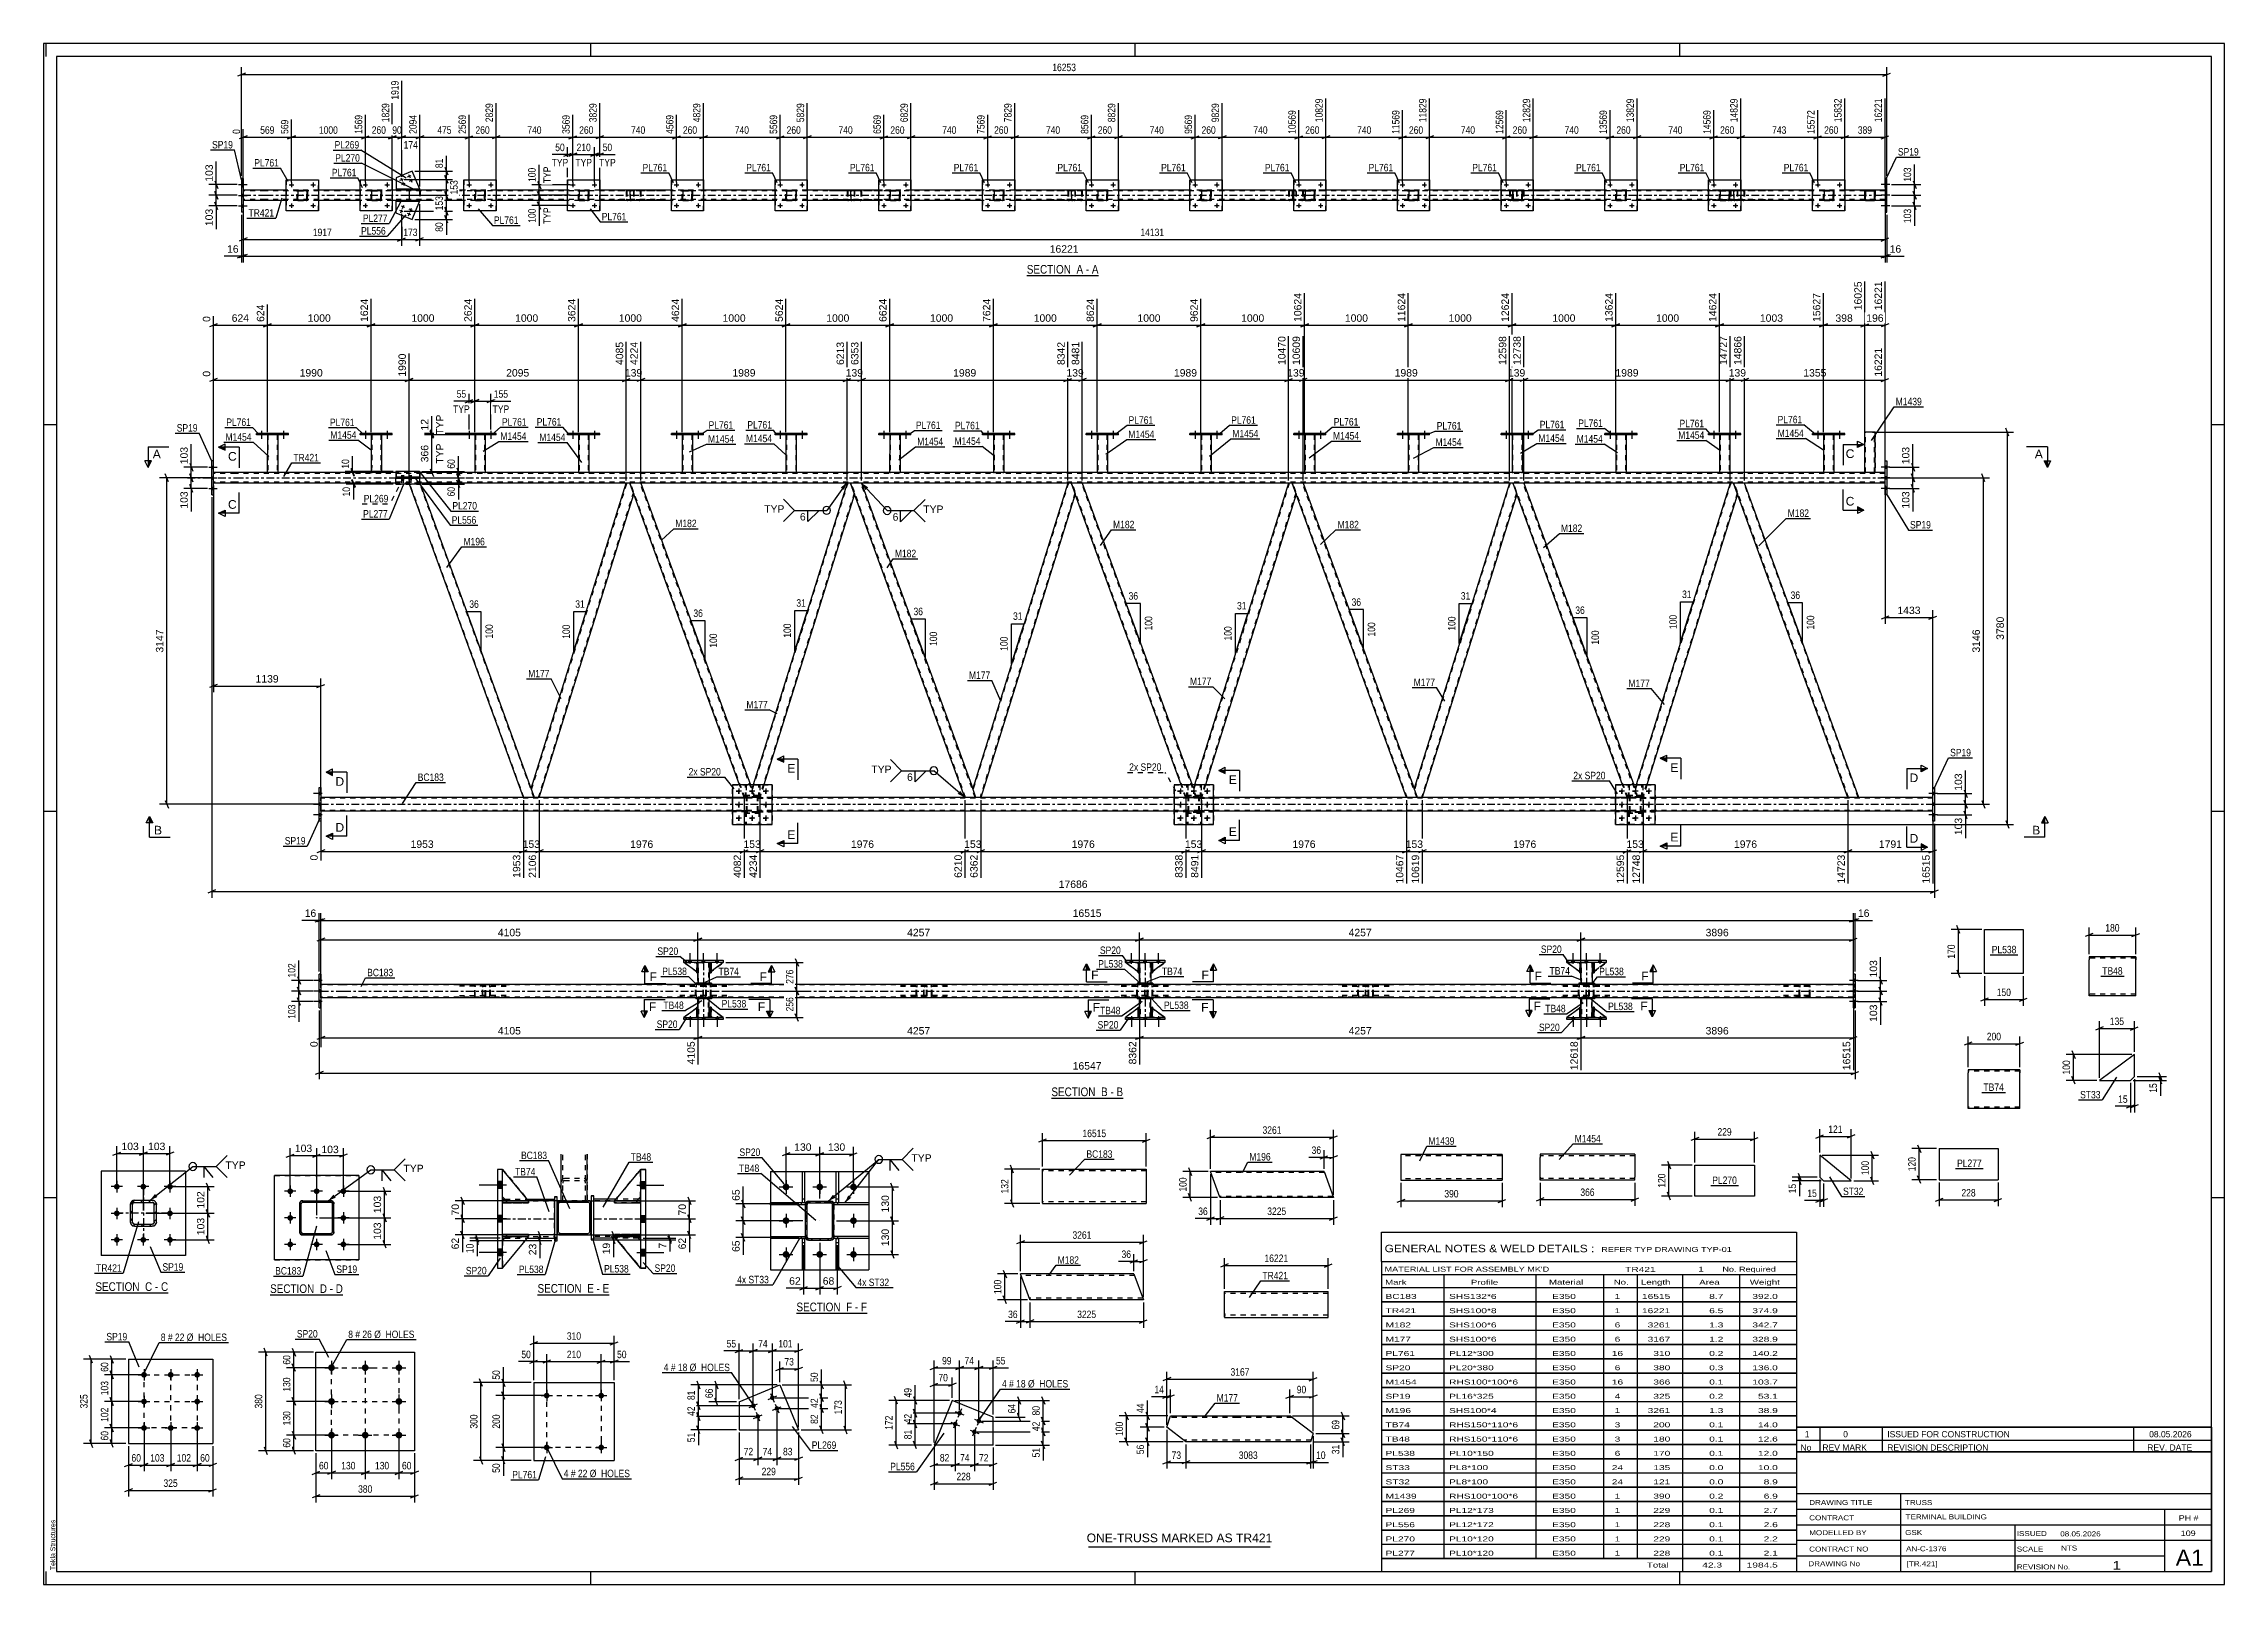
# Model space of a CAD drawing. Header units: millimetres. Extents: x 0 to 841, y 0 to 594.
import ezdxf

# ---------------------------------------------------------------- set-up
doc = ezdxf.new("R2010")
doc.units = ezdxf.units.MM
doc.linetypes.add('DXK_LINE_DOT2', pattern=[3.9198, 1.9599, -1.9599])
doc.linetypes.add('DXK_LINE_DOT3', pattern=[5.9187, 2.979, -0.9799, 0.9799, -0.9799])
doc.styles.add('Arial', font='ARIAL.TTF', dxfattribs={"height": 0.2})
doc.styles.add('Arial Narrow', font='ARIALN.TTF', dxfattribs={"height": 0.2})

# ---------------------------------------------------------------- blocks, each defined once
blk = doc.blocks.new('Unknown-317311647-50 - 5695')
at = {"color": 6, "linetype": 'Continuous'}
blk.add_line((290.32, 104.54), (317.54, 104.54), dxfattribs=at)
at = {"color": 0, "linetype": 'Continuous'}
blk.add_wipeout([(308.43, 105.29), (308.43, 108.79), (290.32, 108.79), (290.32, 105.29)], dxfattribs=at)
blk.add_wipeout([(311.82, 105.29), (311.82, 108.79), (309.48, 108.79), (309.48, 105.29)], dxfattribs=at)
at = {"color": 7, "linetype": 'Continuous', "style": 'Arial Narrow'}
blk.add_text('SECTION ', height=3.34, dxfattribs=at).set_placement((290.32, 105.29))
at = {"color": 0, "linetype": 'Continuous'}
blk.add_wipeout([(314.15, 105.29), (314.15, 108.79), (312.87, 108.79), (312.87, 105.29)], dxfattribs=at)
blk.add_wipeout([(317.54, 105.29), (317.54, 108.79), (315.2, 108.79), (315.2, 105.29)], dxfattribs=at)
at = {"color": 7, "linetype": 'Continuous', "style": 'Arial Narrow'}
for s, p in [('F', (309.48, 105.29)), ('-', (312.87, 105.29)), ('F', (315.2, 105.29))]:
    blk.add_text(s, height=3.34, dxfattribs=at).set_placement(p)
blk = doc.blocks.new('Unknown-317311647-1113')
at = {"color": 5, "linetype": 'Continuous'}
for p, q in [((841, 594), (0, 594)), ((0, 594), (0, 0)), ((1, 589), (1, 594)), ((836, 589), (5, 589)), ((5, 589), (5, 5)), ((211, 589), (211, 594)), ((421, 589), (421, 594)), ((631, 589), (631, 594)), ((836, 5), (836, 589)), ((841, 0), (841, 594)), ((5, 447), (0, 447)), ((841, 447), (836, 447)), ((5, 298), (0, 298)), ((841, 298), (836, 298)), ((5, 149), (0, 149)), ((841, 149), (836, 149)), ((0, 0), (841, 0)), ((1, 0), (1, 5)), ((5, 5), (836, 5)), ((211, 0), (211, 5)), ((421, 0), (421, 5)), ((631, 0), (631, 5))]:
    blk.add_line(p, q, dxfattribs=at)
at = {"color": 174, "linetype": 'Continuous', "style": 'Arial'}
blk.add_text('Tekla Structures', height=1.9102, rotation=90, dxfattribs=at).set_placement((4.5, 5.5))
blk = doc.blocks.new('Unknown-317311647-12 - 1424')
at = {"color": 6, "linetype": 'Continuous'}
blk.add_line((379.16, 504.57), (406.81, 504.57), dxfattribs=at)
at = {"color": 0, "linetype": 'Continuous'}
blk.add_wipeout([(397.27, 505.32), (397.27, 508.82), (379.16, 508.82), (379.16, 505.32)], dxfattribs=at)
blk.add_wipeout([(400.87, 505.32), (400.87, 508.82), (398.32, 508.82), (398.32, 505.32)], dxfattribs=at)
at = {"color": 7, "linetype": 'Continuous', "style": 'Arial Narrow'}
blk.add_text('SECTION ', height=3.34, dxfattribs=at).set_placement((379.16, 505.32))
at = {"color": 0, "linetype": 'Continuous'}
blk.add_wipeout([(403.2, 505.32), (403.2, 508.82), (401.92, 508.82), (401.92, 505.32)], dxfattribs=at)
blk.add_wipeout([(406.81, 505.32), (406.81, 508.82), (404.25, 508.82), (404.25, 505.32)], dxfattribs=at)
at = {"color": 7, "linetype": 'Continuous', "style": 'Arial Narrow'}
for s, p in [('A', (398.32, 505.32)), ('-', (401.92, 505.32)), ('A', (404.25, 505.32))]:
    blk.add_text(s, height=3.34, dxfattribs=at).set_placement(p)
blk = doc.blocks.new('Unknown-317311647-17 - 4212')
at = {"color": 6, "linetype": 'Continuous'}
blk.add_line((388.64, 187.47), (416.29, 187.47), dxfattribs=at)
at = {"color": 0, "linetype": 'Continuous'}
blk.add_wipeout([(406.75, 188.22), (406.75, 191.72), (388.64, 191.72), (388.64, 188.22)], dxfattribs=at)
blk.add_wipeout([(410.36, 188.22), (410.36, 191.72), (407.8, 191.72), (407.8, 188.22)], dxfattribs=at)
at = {"color": 7, "linetype": 'Continuous', "style": 'Arial Narrow'}
blk.add_text('SECTION ', height=3.34, dxfattribs=at).set_placement((388.64, 188.22))
at = {"color": 0, "linetype": 'Continuous'}
blk.add_wipeout([(412.68, 188.22), (412.68, 191.72), (411.41, 191.72), (411.41, 188.22)], dxfattribs=at)
blk.add_wipeout([(416.29, 188.22), (416.29, 191.72), (413.73, 191.72), (413.73, 188.22)], dxfattribs=at)
at = {"color": 7, "linetype": 'Continuous', "style": 'Arial Narrow'}
for s, p in [('B', (407.8, 188.22)), ('-', (411.41, 188.22)), ('B', (413.73, 188.22))]:
    blk.add_text(s, height=3.34, dxfattribs=at).set_placement(p)
blk = doc.blocks.new('Unknown-317311647-46 - 4715')
at = {"color": 6, "linetype": 'Continuous'}
blk.add_line((19.97, 112.37), (48.04, 112.37), dxfattribs=at)
at = {"color": 0, "linetype": 'Continuous'}
blk.add_wipeout([(38.07, 113.12), (38.07, 116.62), (19.97, 116.62), (19.97, 113.12)], dxfattribs=at)
blk.add_wipeout([(41.89, 113.12), (41.89, 116.62), (39.12, 116.62), (39.12, 113.12)], dxfattribs=at)
at = {"color": 7, "linetype": 'Continuous', "style": 'Arial Narrow'}
blk.add_text('SECTION ', height=3.34, dxfattribs=at).set_placement((19.97, 113.12))
at = {"color": 0, "linetype": 'Continuous'}
blk.add_wipeout([(44.22, 113.12), (44.22, 116.62), (42.94, 116.62), (42.94, 113.12)], dxfattribs=at)
blk.add_wipeout([(48.04, 113.12), (48.04, 116.62), (45.27, 116.62), (45.27, 113.12)], dxfattribs=at)
at = {"color": 7, "linetype": 'Continuous', "style": 'Arial Narrow'}
for s, p in [('C', (39.12, 113.12)), ('-', (42.94, 113.12)), ('C', (45.27, 113.12))]:
    blk.add_text(s, height=3.34, dxfattribs=at).set_placement(p)
blk = doc.blocks.new('Unknown-317311647-47 - 4977')
at = {"color": 6, "linetype": 'Continuous'}
blk.add_line((87.34, 111.59), (115.41, 111.59), dxfattribs=at)
at = {"color": 0, "linetype": 'Continuous'}
blk.add_wipeout([(105.45, 112.34), (105.45, 115.84), (87.34, 115.84), (87.34, 112.34)], dxfattribs=at)
blk.add_wipeout([(109.27, 112.34), (109.27, 115.84), (106.5, 115.84), (106.5, 112.34)], dxfattribs=at)
at = {"color": 7, "linetype": 'Continuous', "style": 'Arial Narrow'}
blk.add_text('SECTION ', height=3.34, dxfattribs=at).set_placement((87.34, 112.34))
at = {"color": 0, "linetype": 'Continuous'}
blk.add_wipeout([(111.59, 112.34), (111.59, 115.84), (110.32, 115.84), (110.32, 112.34)], dxfattribs=at)
blk.add_wipeout([(115.41, 112.34), (115.41, 115.84), (112.64, 115.84), (112.64, 112.34)], dxfattribs=at)
at = {"color": 7, "linetype": 'Continuous', "style": 'Arial Narrow'}
for s, p in [('D', (106.5, 112.34)), ('-', (110.32, 112.34)), ('D', (112.64, 112.34))]:
    blk.add_text(s, height=3.34, dxfattribs=at).set_placement(p)
blk = doc.blocks.new('Unknown-317311647-48 - 5202')
at = {"color": 6, "linetype": 'Continuous'}
blk.add_line((190.48, 111.68), (218.13, 111.68), dxfattribs=at)
at = {"color": 0, "linetype": 'Continuous'}
blk.add_wipeout([(208.59, 112.43), (208.59, 115.93), (190.48, 115.93), (190.48, 112.43)], dxfattribs=at)
blk.add_wipeout([(212.2, 112.43), (212.2, 115.93), (209.64, 115.93), (209.64, 112.43)], dxfattribs=at)
at = {"color": 7, "linetype": 'Continuous', "style": 'Arial Narrow'}
blk.add_text('SECTION ', height=3.34, dxfattribs=at).set_placement((190.48, 112.43))
at = {"color": 0, "linetype": 'Continuous'}
blk.add_wipeout([(214.52, 112.43), (214.52, 115.93), (213.25, 115.93), (213.25, 112.43)], dxfattribs=at)
blk.add_wipeout([(218.13, 112.43), (218.13, 115.93), (215.57, 115.93), (215.57, 112.43)], dxfattribs=at)
at = {"color": 7, "linetype": 'Continuous', "style": 'Arial Narrow'}
for s, p in [('E', (209.64, 112.43)), ('-', (213.25, 112.43)), ('E', (215.57, 112.43))]:
    blk.add_text(s, height=3.34, dxfattribs=at).set_placement(p)
blk = doc.blocks.new('Part-317311647-5859 - 5695')
at = {"color": 2, "linetype": 'Continuous'}
for p, q in [((318.3, 134.12), (304.8, 134.12)), ((304.8, 133.32), (304.8, 133.92)), ((318.3, 133.32), (304.8, 133.32)), ((318.3, 134.12), (318.3, 133.32))]:
    blk.add_line(p, q, dxfattribs=at)
at = {"color": 7, "linetype": 'DXK_LINE_DOT2'}
for p, q in [((304.8, 133.92), (304.8, 134.12)), ((306.3, 133.32), (306.3, 134.12))]:
    blk.add_line(p, q, dxfattribs=at)
blk = doc.blocks.new('Bolt-317311647-5739 - 5695')
at = {"linetype": 'Continuous'}
for points in [[(287.6, 153.21, -1), (285, 153.21, -1)], [(300.6, 153.21, -1), (298, 153.21, -1)], [(313.6, 153.21, -1), (311, 153.21, -1)], [(287.6, 140.21, -1), (285, 140.21, -1)], [(313.6, 140.21, -1), (311, 140.21, -1)], [(287.6, 127.21, -1), (285, 127.21, -1)], [(300.6, 127.21, -1), (298, 127.21, -1)], [(313.6, 127.21, -1), (311, 127.21, -1)]]:
    blk.add_hatch(color=1, dxfattribs=at).paths.add_polyline_path(points)
at = {"color": 1, "linetype": 'Continuous'}
for p, q in [((283.7, 153.21), (288.9, 153.21)), ((286.3, 155.81), (286.3, 150.61)), ((296.7, 153.21), (301.9, 153.21)), ((299.3, 155.81), (299.3, 150.61)), ((309.7, 153.21), (314.9, 153.21)), ((312.3, 155.81), (312.3, 150.61)), ((283.7, 140.21), (288.9, 140.21)), ((286.3, 142.81), (286.3, 137.61)), ((309.7, 140.21), (314.9, 140.21)), ((312.3, 142.81), (312.3, 137.61)), ((283.7, 127.21), (288.9, 127.21)), ((286.3, 129.81), (286.3, 124.61)), ((296.7, 127.21), (301.9, 127.21)), ((299.3, 129.81), (299.3, 124.61)), ((309.7, 127.21), (314.9, 127.21)), ((312.3, 129.81), (312.3, 124.61))]:
    blk.add_line(p, q, dxfattribs=at)
blk = doc.blocks.new('Part-317311647-5854 - 5695')
at = {"color": 2, "linetype": 'Continuous'}
for p, q in [((304.8, 147.12), (304.8, 146.51)), ((305.68, 147.12), (304.8, 147.12)), ((318.3, 146.32), (304.8, 146.32)), ((318.3, 147.12), (306.48, 147.12)), ((318.3, 147.12), (318.3, 146.32))]:
    blk.add_line(p, q, dxfattribs=at)
at = {"color": 7, "linetype": 'DXK_LINE_DOT2'}
for p, q in [((304.8, 146.51), (304.8, 146.32)), ((306.48, 147.12), (305.68, 147.12)), ((306.3, 146.32), (306.3, 147.12))]:
    blk.add_line(p, q, dxfattribs=at)
blk = doc.blocks.new('Part-317311647-5830 - 5695')
at = {"color": 2, "linetype": 'Continuous'}
for p, q in [((280.3, 159.21), (318.3, 159.21)), ((280.3, 159.21), (280.3, 121.21)), ((318.3, 159.21), (318.3, 121.21)), ((280.3, 121.21), (318.3, 121.21))]:
    blk.add_line(p, q, dxfattribs=at)
blk = doc.blocks.new('Part-317311647-5864 - 5695')
at = {"color": 2, "linetype": 'Continuous'}
for p, q in [((280.3, 146.32), (280.3, 147.12)), ((292.69, 147.12), (280.3, 147.12)), ((293.8, 146.32), (280.3, 146.32)), ((293.8, 147.12), (293.49, 147.12)), ((293.8, 146.51), (293.8, 147.12))]:
    blk.add_line(p, q, dxfattribs=at)
at = {"color": 7, "linetype": 'DXK_LINE_DOT2'}
for p, q in [((292.3, 146.32), (292.3, 147.12)), ((293.49, 147.12), (292.69, 147.12)), ((293.8, 146.51), (293.8, 146.32))]:
    blk.add_line(p, q, dxfattribs=at)
blk = doc.blocks.new('Part-317311647-5869 - 5695')
at = {"color": 2, "linetype": 'Continuous'}
for p, q in [((280.3, 134.12), (293.8, 134.12)), ((280.3, 134.12), (280.3, 133.32)), ((293.8, 133.32), (280.3, 133.32)), ((293.8, 133.32), (293.8, 133.91))]:
    blk.add_line(p, q, dxfattribs=at)
at = {"color": 7, "linetype": 'DXK_LINE_DOT2'}
for p, q in [((292.3, 133.32), (292.3, 134.12)), ((293.8, 134.12), (293.8, 133.91))]:
    blk.add_line(p, q, dxfattribs=at)
blk = doc.blocks.new('Part-317311647-5884 - 5695')
at = {"color": 2, "linetype": 'Continuous'}
for p, q in [((292.69, 147.11), (292.68, 159.22)), ((292.68, 159.22), (293.48, 159.22)), ((293.48, 159.22), (293.49, 147.11)), ((293.49, 147.11), (292.69, 147.11))]:
    blk.add_line(p, q, dxfattribs=at)
at = {"color": 7, "linetype": 'DXK_LINE_DOT2'}
blk.add_line((292.69, 148.61), (293.49, 148.61), dxfattribs=at)
blk = doc.blocks.new('Part-317311647-5889 - 5695')
at = {"color": 2, "linetype": 'Continuous'}
for p, q in [((305.68, 147.11), (305.68, 159.22)), ((305.68, 159.22), (306.48, 159.22)), ((306.48, 159.22), (306.48, 147.11)), ((306.48, 147.11), (305.68, 147.11))]:
    blk.add_line(p, q, dxfattribs=at)
at = {"color": 7, "linetype": 'DXK_LINE_DOT2'}
blk.add_line((305.68, 148.61), (306.48, 148.61), dxfattribs=at)
blk = doc.blocks.new('Part-317311647-5894 - 5695')
at = {"color": 2, "linetype": 'Continuous'}
for p, q in [((292.68, 121.22), (292.68, 133.31)), ((292.68, 133.31), (293.48, 133.31)), ((293.48, 133.31), (293.48, 121.22)), ((293.48, 121.22), (292.68, 121.22))]:
    blk.add_line(p, q, dxfattribs=at)
at = {"color": 7, "linetype": 'DXK_LINE_DOT2'}
blk.add_line((292.68, 131.81), (293.48, 131.81), dxfattribs=at)
blk = doc.blocks.new('Part-317311647-5899 - 5695')
at = {"color": 2, "linetype": 'Continuous'}
for p, q in [((305.68, 121.22), (305.68, 133.31)), ((305.68, 133.31), (306.48, 133.31)), ((306.48, 133.31), (306.48, 121.22)), ((306.48, 121.22), (305.68, 121.22))]:
    blk.add_line(p, q, dxfattribs=at)
at = {"color": 7, "linetype": 'DXK_LINE_DOT2'}
blk.add_line((305.68, 131.81), (306.48, 131.81), dxfattribs=at)
blk = doc.blocks.new('Part-317311647-5904 - 5695')
at = {"linetype": 'Continuous'}
h = blk.add_hatch(dxfattribs=at)
h.set_pattern_fill('', scale=0.7, style=0, pattern_type=0)
h.set_pattern_definition([(45, (304.4486, 147.362), (-1.57154, 1.57154), [])])
h.paths.add_polyline_path([(304.71, 146.97), (304.45, 147.36), (304.06, 147.62), (303.6, 147.71), (295, 147.71), (294.54, 147.62), (294.15, 147.36), (293.89, 146.97), (293.8, 146.51), (293.8, 133.91), (293.89, 133.45), (294.15, 133.06), (294.54, 132.8), (295, 132.71), (303.6, 132.71), (304.06, 132.8), (304.45, 133.06), (304.71, 133.45), (304.8, 133.91), (304.8, 146.51)])
h.paths.add_polyline_path([(304.2, 133.91), (304.15, 133.68), (304.02, 133.49), (303.83, 133.36), (303.6, 133.31), (295, 133.31), (294.77, 133.36), (294.58, 133.49), (294.45, 133.68), (294.4, 133.91), (294.4, 146.51), (294.45, 146.74), (294.58, 146.94), (294.77, 147.07), (295, 147.11), (303.6, 147.11), (303.83, 147.07), (304.02, 146.94), (304.15, 146.74), (304.2, 146.51)])
at = {"color": 7, "linetype": 'DXK_LINE_DOT2'}
for p, q in [((293.8, 146.51), (293.89, 146.97)), ((293.8, 146.51), (293.8, 133.91)), ((294.45, 146.74), (294.4, 146.51)), ((294.4, 133.91), (294.4, 146.51)), ((294.58, 146.94), (294.45, 146.74)), ((294.54, 147.62), (295, 147.71)), ((294.77, 147.07), (294.58, 146.94)), ((295, 147.11), (294.77, 147.07)), ((295, 147.71), (303.6, 147.71)), ((303.6, 147.11), (295, 147.11)), ((303.6, 147.71), (304.06, 147.62)), ((303.83, 147.07), (303.6, 147.11)), ((304.02, 146.94), (303.83, 147.07)), ((304.15, 146.74), (304.02, 146.94)), ((304.2, 146.51), (304.15, 146.74)), ((304.2, 133.91), (304.2, 146.51)), ((304.71, 146.97), (304.8, 146.51)), ((304.8, 146.51), (304.8, 133.91)), ((293.89, 133.45), (293.8, 133.91)), ((294.4, 133.91), (294.45, 133.68)), ((294.45, 133.68), (294.58, 133.49)), ((295, 132.71), (294.54, 132.8)), ((294.58, 133.49), (294.77, 133.36)), ((294.77, 133.36), (295, 133.31)), ((295, 133.31), (303.6, 133.31)), ((295, 132.71), (303.6, 132.71)), ((303.6, 133.31), (303.83, 133.36)), ((304.06, 132.8), (303.6, 132.71)), ((303.83, 133.36), (304.02, 133.49)), ((304.02, 133.49), (304.15, 133.68)), ((304.15, 133.68), (304.2, 133.91)), ((304.8, 133.91), (304.71, 133.45))]:
    blk.add_line(p, q, dxfattribs=at)
at = {"color": 2, "linetype": 'Continuous'}
for p, q in [((293.89, 146.97), (293.8, 146.51)), ((293.8, 133.91), (293.8, 146.51)), ((294.4, 146.51), (294.45, 146.74)), ((294.4, 133.91), (294.4, 146.51)), ((294.45, 146.74), (294.58, 146.94)), ((295, 147.71), (294.54, 147.62)), ((294.58, 146.94), (294.77, 147.07)), ((294.77, 147.07), (295, 147.11)), ((295, 147.71), (303.6, 147.71)), ((295, 147.11), (303.6, 147.11)), ((304.06, 147.62), (303.6, 147.71)), ((303.6, 147.11), (303.83, 147.07)), ((303.83, 147.07), (304.02, 146.94)), ((304.02, 146.94), (304.15, 146.74)), ((304.15, 146.74), (304.2, 146.51)), ((304.2, 133.91), (304.2, 146.51)), ((304.8, 146.51), (304.71, 146.97)), ((304.8, 133.91), (304.8, 146.51)), ((293.8, 133.91), (293.89, 133.45)), ((294.45, 133.68), (294.4, 133.91)), ((294.58, 133.49), (294.45, 133.68)), ((294.54, 132.8), (295, 132.71)), ((294.77, 133.36), (294.58, 133.49)), ((295, 133.31), (294.77, 133.36)), ((295, 133.31), (303.6, 133.31)), ((295, 132.71), (303.6, 132.71)), ((303.83, 133.36), (303.6, 133.31)), ((303.6, 132.71), (304.06, 132.8)), ((304.02, 133.49), (303.83, 133.36)), ((304.15, 133.68), (304.02, 133.49)), ((304.2, 133.91), (304.15, 133.68)), ((304.71, 133.45), (304.8, 133.91))]:
    blk.add_line(p, q, dxfattribs=at)
at = {"color": 7, "linetype": 'DXK_LINE_DOT3'}
blk.add_line((299.3, 140.21), (299.3, 140.21), dxfattribs=at)
at = {"color": 7, "linetype": 'DXK_LINE_DOT2'}
for centre, start, end in [((295, 146.51), 112.50002, 157.50002), ((303.6, 146.51), 22.50002, 67.50002), ((295, 133.91), 202.50002, 247.50002), ((303.6, 133.91), 292.50002, 337.50002)]:
    blk.add_arc(centre, 1.2, start, end, dxfattribs=at)
at = {"color": 2, "linetype": 'Continuous'}
for centre, start, end in [((295, 146.51), 112.50002, 157.50002), ((303.6, 146.51), 22.50002, 67.50002), ((295, 133.91), 202.50002, 247.50002), ((303.6, 133.91), 292.50002, 337.50002)]:
    blk.add_arc(centre, 1.2, start, end, dxfattribs=at)
blk = doc.blocks.new('Part-317311647-1218 - 1200')
at = {"color": 2, "linetype": 'Continuous'}
for p, q in [((268.18, 70.35), (283.86, 76.92)), ((283.86, 76.92), (291.12, 59.59)), ((268.18, 70.35), (268.18, 59.59)), ((268.18, 59.59), (291.12, 59.59))]:
    blk.add_line(p, q, dxfattribs=at)
blk = doc.blocks.new('Bolt-317311647-1251 - 1200')
at = {"linetype": 'Continuous'}
for points in [[(274.52, 69.21, -1), (272.86, 68.51, -1)], [(281.9, 72.3, -1), (280.23, 71.61, -1)], [(283.63, 68.15, -1), (281.97, 67.45, -1)], [(276.26, 65.06, -1), (274.6, 64.36, -1)]]:
    blk.add_hatch(color=1, dxfattribs=at).paths.add_polyline_path(points)
at = {"color": 1, "linetype": 'Continuous'}
for p, q in [((272.03, 68.17), (275.35, 69.56)), ((272.99, 70.52), (274.38, 67.2)), ((279.4, 71.26), (282.73, 72.65)), ((280.37, 73.61), (281.76, 70.29)), ((281.14, 67.11), (284.46, 68.5)), ((282.11, 69.46), (283.5, 66.14)), ((273.77, 64.01), (277.09, 65.41)), ((274.73, 66.37), (276.12, 63.05))]:
    blk.add_line(p, q, dxfattribs=at)
blk = doc.blocks.new('Part-317311647-6912 - 6906')
at = {"color": 2, "linetype": 'Continuous'}
for p, q in [((577.08, 165.82), (577.08, 164.62)), ((613.68, 165.82), (577.08, 165.82)), ((577.08, 157.02), (577.08, 164.62)), ((613.68, 165.82), (613.68, 165.73)), ((613.68, 165.73), (613.68, 164.62)), ((613.68, 164.62), (613.68, 157.02)), ((577.08, 155.91), (577.08, 157.02)), ((577.08, 155.82), (577.08, 155.91)), ((613.68, 155.82), (577.08, 155.82)), ((613.68, 155.82), (613.68, 157.02))]:
    blk.add_line(p, q, dxfattribs=at)
at = {"color": 7, "linetype": 'DXK_LINE_DOT2'}
for p, q in [((613.68, 165.22), (577.08, 165.22)), ((613.68, 165.47), (613.68, 164.62)), ((577.08, 157.02), (577.08, 156.17)), ((577.08, 156.42), (577.08, 156.46)), ((613.68, 156.42), (577.08, 156.42)), ((577.08, 155.82), (577.08, 155.82)), ((613.68, 156.46), (613.68, 156.79)), ((613.68, 156.42), (613.68, 156.46)), ((613.68, 156.42), (613.68, 156.46))]:
    blk.add_line(p, q, dxfattribs=at)
blk = doc.blocks.new('Part-317311647-2854 - 2495')
at = {"color": 7, "linetype": 'DXK_LINE_DOT2'}
for p, q in [((451.17, 298.16), (445.77, 298.16)), ((445.77, 298.16), (445.77, 297.84)), ((445.77, 297.84), (451.17, 297.84)), ((446.37, 297.84), (446.37, 298.16)), ((451.17, 297.84), (451.17, 298.16))]:
    blk.add_line(p, q, dxfattribs=at)
blk = doc.blocks.new('Bolt-317311647-2565 - 2495')
at = {"linetype": 'Continuous'}
for points in [[(283.64, 443.24), (284.52, 443.24), (284.52, 443.72), (283.64, 443.72)], [(292.04, 443.24), (292.92, 443.24), (292.92, 443.72), (292.04, 443.72)]]:
    blk.add_hatch(color=1, dxfattribs=at).paths.add_polyline_path(points)
at = {"color": 1, "linetype": 'Continuous'}
for p, q in [((283.64, 443.72), (283.64, 443.24)), ((284.08, 444.72), (284.08, 441.6)), ((284.52, 443.72), (284.52, 443.24)), ((292.04, 443.72), (292.04, 443.24)), ((292.48, 444.72), (292.48, 441.6)), ((292.92, 443.72), (292.92, 443.24))]:
    blk.add_line(p, q, dxfattribs=at)
blk = doc.blocks.new('Bolt-317311647-2548 - 2495')
at = {"linetype": 'Continuous'}
for points in [[(643.64, 443.24), (644.52, 443.24), (644.52, 443.72), (643.64, 443.72)], [(652.04, 443.24), (652.92, 443.24), (652.92, 443.72), (652.04, 443.72)]]:
    blk.add_hatch(color=1, dxfattribs=at).paths.add_polyline_path(points)
at = {"color": 1, "linetype": 'Continuous'}
for p, q in [((643.64, 443.72), (643.64, 443.24)), ((644.08, 444.72), (644.08, 441.6)), ((644.52, 443.72), (644.52, 443.24)), ((652.04, 443.72), (652.04, 443.24)), ((652.48, 444.72), (652.48, 441.6)), ((652.92, 443.72), (652.92, 443.24))]:
    blk.add_line(p, q, dxfattribs=at)
blk = doc.blocks.new('Bolt-317311647-2560 - 2495')
at = {"linetype": 'Continuous'}
for points in [[(403.64, 443.24), (404.52, 443.24), (404.52, 443.72), (403.64, 443.72)], [(412.04, 443.24), (412.92, 443.24), (412.92, 443.72), (412.04, 443.72)]]:
    blk.add_hatch(color=1, dxfattribs=at).paths.add_polyline_path(points)
at = {"color": 1, "linetype": 'Continuous'}
for p, q in [((403.64, 443.72), (403.64, 443.24)), ((404.08, 444.72), (404.08, 441.6)), ((404.52, 443.72), (404.52, 443.24)), ((412.04, 443.72), (412.04, 443.24)), ((412.48, 444.72), (412.48, 441.6)), ((412.92, 443.72), (412.92, 443.24))]:
    blk.add_line(p, q, dxfattribs=at)
blk = doc.blocks.new('Part-317311647-2619 - 2495')
at = {"color": 2, "linetype": 'Continuous'}
for p, q in [((82.08, 443.24), (82.08, 443.72)), ((94.48, 443.72), (82.08, 443.72)), ((94.48, 443.24), (82.08, 443.24)), ((94.48, 443.24), (94.48, 443.72))]:
    blk.add_line(p, q, dxfattribs=at)
blk = doc.blocks.new('Part-317311647-2593 - 2495')
at = {"color": 2, "linetype": 'Continuous'}
for p, q in [((702.31, 428.6), (702.32, 444.2)), ((702.32, 444.2), (702.32, 444.2)), ((702.32, 444.2), (702.35, 444.2)), ((702.35, 444.2), (702.46, 444.2)), ((702.46, 444.2), (702.61, 444.2)), ((706.02, 444.2), (702.61, 444.2)), ((706.02, 444.2), (706.18, 444.2)), ((706.18, 444.2), (706.28, 444.2)), ((706.28, 444.2), (706.32, 444.2)), ((706.31, 428.6), (706.32, 444.2)), ((706.32, 444.2), (706.32, 444.2)), ((702.31, 428.6), (702.31, 428.6)), ((702.35, 428.6), (702.31, 428.6)), ((702.45, 428.6), (702.35, 428.6)), ((702.61, 428.6), (702.45, 428.6)), ((706.02, 428.6), (702.61, 428.6)), ((706.17, 428.6), (706.02, 428.6)), ((706.28, 428.6), (706.17, 428.6)), ((706.31, 428.6), (706.28, 428.6)), ((706.31, 428.6), (706.31, 428.6))]:
    blk.add_line(p, q, dxfattribs=at)
at = {"color": 7, "linetype": 'DXK_LINE_DOT2'}
for p, q in [((702.31, 428.6), (702.32, 444.2)), ((702.35, 444.2), (702.32, 444.2)), ((702.46, 444.2), (702.35, 444.2)), ((702.61, 444.2), (702.46, 444.2)), ((702.55, 428.6), (702.56, 444.2)), ((702.55, 428.6), (702.56, 444.2)), ((702.56, 444.2), (702.56, 444.2)), ((702.56, 444.2), (702.58, 444.2)), ((702.56, 444.2), (702.58, 444.2)), ((705.93, 444.2), (702.58, 444.2)), ((702.58, 444.2), (702.61, 444.2)), ((706.02, 444.2), (702.61, 444.2)), ((702.61, 444.2), (702.63, 444.2)), ((702.63, 444.2), (702.71, 444.2)), ((706.01, 444.2), (702.71, 444.2)), ((705.93, 444.2), (706.01, 444.2)), ((706.01, 444.2), (706.02, 444.2)), ((706.01, 444.2), (706.06, 444.2)), ((706.02, 444.2), (706.06, 444.2)), ((706.18, 444.2), (706.02, 444.2)), ((706.06, 444.2), (706.08, 444.2)), ((706.06, 444.2), (706.08, 444.2)), ((706.07, 428.6), (706.08, 444.2)), ((706.07, 428.6), (706.08, 444.2)), ((706.08, 444.2), (706.08, 444.2)), ((706.28, 444.2), (706.18, 444.2)), ((706.32, 444.2), (706.28, 444.2)), ((706.32, 444.2), (706.31, 428.6)), ((702.31, 428.6), (702.35, 428.6)), ((702.35, 428.6), (702.45, 428.6)), ((702.45, 428.6), (702.61, 428.6)), ((702.55, 428.6), (702.55, 428.6)), ((702.57, 428.6), (702.55, 428.6)), ((702.55, 428.6), (702.57, 428.6)), ((702.62, 428.6), (702.57, 428.6)), ((702.57, 428.6), (702.61, 428.6)), ((706.02, 428.6), (702.61, 428.6)), ((702.61, 428.6), (702.62, 428.6)), ((705.92, 428.6), (702.62, 428.6)), ((702.62, 428.6), (702.7, 428.6)), ((706.05, 428.6), (702.7, 428.6)), ((706, 428.6), (705.92, 428.6)), ((706.05, 428.6), (706, 428.6)), ((706.02, 428.6), (706.17, 428.6)), ((706.07, 428.6), (706.05, 428.6)), ((706.05, 428.6), (706.07, 428.6)), ((706.07, 428.6), (706.07, 428.6)), ((706.17, 428.6), (706.28, 428.6)), ((706.28, 428.6), (706.31, 428.6))]:
    blk.add_line(p, q, dxfattribs=at)
blk = doc.blocks.new('Bolt-317311647-2578 - 2495')
at = {"linetype": 'Continuous'}
for points in [[(65.46, 430.26), (65.46, 431.14), (64.82, 431.14), (64.82, 430.26)], [(65.46, 430.26), (65.46, 431.14), (64.82, 431.14), (64.82, 430.26)], [(65.46, 430.26), (65.46, 431.14), (64.82, 431.14), (64.82, 430.26)], [(65.46, 426.14), (65.46, 427.02), (64.82, 427.02), (64.82, 426.14)], [(65.46, 426.14), (65.46, 427.02), (64.82, 427.02), (64.82, 426.14)], [(65.46, 422.06), (65.46, 422.94), (64.82, 422.94), (64.82, 422.06)], [(65.46, 422.06), (65.46, 422.94), (64.82, 422.94), (64.82, 422.06)], [(65.46, 422.06), (65.46, 422.94), (64.82, 422.94), (64.82, 422.06)]]:
    blk.add_hatch(color=1, dxfattribs=at).paths.add_polyline_path(points)
at = {"color": 1, "linetype": 'Continuous'}
for p, q in [((63.66, 430.7), (66.98, 430.7)), ((63.66, 430.7), (66.98, 430.7)), ((63.66, 430.7), (66.98, 430.7)), ((64.82, 431.14), (65.46, 431.14)), ((64.82, 431.14), (65.46, 431.14)), ((64.82, 431.14), (65.46, 431.14)), ((64.82, 430.26), (65.46, 430.26)), ((64.82, 430.26), (65.46, 430.26)), ((64.82, 430.26), (65.46, 430.26)), ((63.66, 426.58), (66.98, 426.58)), ((63.66, 426.58), (66.98, 426.58)), ((63.66, 422.5), (66.98, 422.5)), ((63.66, 422.5), (66.98, 422.5)), ((63.66, 422.5), (66.98, 422.5)), ((64.82, 427.02), (65.46, 427.02)), ((64.82, 427.02), (65.46, 427.02)), ((64.82, 426.14), (65.46, 426.14)), ((64.82, 426.14), (65.46, 426.14)), ((64.82, 422.94), (65.46, 422.94)), ((64.82, 422.94), (65.46, 422.94)), ((64.82, 422.94), (65.46, 422.94)), ((64.82, 422.06), (65.46, 422.06)), ((64.82, 422.06), (65.46, 422.06)), ((64.82, 422.06), (65.46, 422.06))]:
    blk.add_line(p, q, dxfattribs=at)
blk = doc.blocks.new('Bolt-317311647-2576 - 2495')
at = {"linetype": 'Continuous'}
for points in [[(729.21, 304.4), (729.21, 305.28), (728.57, 305.28), (728.57, 304.4)], [(729.21, 304.4), (729.21, 305.28), (728.57, 305.28), (728.57, 304.4)], [(729.21, 304.4), (729.21, 305.28), (728.57, 305.28), (728.57, 304.4)], [(729.21, 300.28), (729.21, 301.16), (728.57, 301.16), (728.57, 300.28)], [(729.21, 300.28), (729.21, 301.16), (728.57, 301.16), (728.57, 300.28)], [(729.21, 296.2), (729.21, 297.08), (728.57, 297.08), (728.57, 296.2)], [(729.21, 296.2), (729.21, 297.08), (728.57, 297.08), (728.57, 296.2)], [(729.21, 296.2), (729.21, 297.08), (728.57, 297.08), (728.57, 296.2)]]:
    blk.add_hatch(color=1, dxfattribs=at).paths.add_polyline_path(points)
at = {"color": 1, "linetype": 'Continuous'}
for p, q in [((730.37, 304.84), (727.05, 304.84)), ((730.37, 304.84), (727.05, 304.84)), ((730.37, 304.84), (727.05, 304.84)), ((729.21, 305.28), (728.57, 305.28)), ((729.21, 305.28), (728.57, 305.28)), ((729.21, 305.28), (728.57, 305.28)), ((729.21, 304.4), (728.57, 304.4)), ((729.21, 304.4), (728.57, 304.4)), ((729.21, 304.4), (728.57, 304.4)), ((730.37, 300.72), (727.05, 300.72)), ((730.37, 300.72), (727.05, 300.72)), ((730.37, 296.64), (727.05, 296.64)), ((730.37, 296.64), (727.05, 296.64)), ((730.37, 296.64), (727.05, 296.64)), ((729.21, 301.16), (728.57, 301.16)), ((729.21, 301.16), (728.57, 301.16)), ((729.21, 300.28), (728.57, 300.28)), ((729.21, 300.28), (728.57, 300.28)), ((729.21, 297.08), (728.57, 297.08)), ((729.21, 297.08), (728.57, 297.08)), ((729.21, 297.08), (728.57, 297.08)), ((729.21, 296.2), (728.57, 296.2)), ((729.21, 296.2), (728.57, 296.2)), ((729.21, 296.2), (728.57, 296.2))]:
    blk.add_line(p, q, dxfattribs=at)
blk = doc.blocks.new('Part-317311647-2594 - 2495')
at = {"color": 7, "linetype": 'DXK_LINE_DOT2'}
for p, q in [((616.84, 304), (610.84, 304)), ((610.84, 297.2), (610.84, 304)), ((616.84, 297.2), (616.84, 304)), ((616.84, 297.2), (610.84, 297.2))]:
    blk.add_line(p, q, dxfattribs=at)
blk = doc.blocks.new('Bolt-317311647-2535 - 2495')
at = {"linetype": 'Continuous'}
for points in [[(83.64, 443.24), (84.52, 443.24), (84.52, 443.72), (83.64, 443.72)], [(92.04, 443.24), (92.92, 443.24), (92.92, 443.72), (92.04, 443.72)]]:
    blk.add_hatch(color=1, dxfattribs=at).paths.add_polyline_path(points)
at = {"color": 1, "linetype": 'Continuous'}
for p, q in [((83.64, 443.72), (83.64, 443.24)), ((84.08, 444.72), (84.08, 441.6)), ((84.52, 443.72), (84.52, 443.24)), ((92.04, 443.72), (92.04, 443.24)), ((92.48, 444.72), (92.48, 441.6)), ((92.92, 443.72), (92.92, 443.24))]:
    blk.add_line(p, q, dxfattribs=at)
blk = doc.blocks.new('Bolt-317311647-2536 - 2495')
at = {"linetype": 'Continuous'}
for points in [[(83.64, 443.24), (84.52, 443.24), (84.52, 443.72), (83.64, 443.72)], [(92.04, 443.24), (92.92, 443.24), (92.92, 443.72), (92.04, 443.72)]]:
    blk.add_hatch(color=1, dxfattribs=at).paths.add_polyline_path(points)
at = {"color": 1, "linetype": 'Continuous'}
for p, q in [((83.64, 443.72), (83.64, 443.24)), ((84.08, 444.72), (84.08, 441.6)), ((84.52, 443.72), (84.52, 443.24)), ((92.04, 443.72), (92.04, 443.24)), ((92.48, 444.72), (92.48, 441.6)), ((92.92, 443.72), (92.92, 443.24))]:
    blk.add_line(p, q, dxfattribs=at)
blk = doc.blocks.new('Bolt-317311647-2537 - 2495')
at = {"linetype": 'Continuous'}
for points in [[(123.64, 443.24), (124.52, 443.24), (124.52, 443.72), (123.64, 443.72)], [(132.04, 443.24), (132.92, 443.24), (132.92, 443.72), (132.04, 443.72)]]:
    blk.add_hatch(color=1, dxfattribs=at).paths.add_polyline_path(points)
at = {"color": 1, "linetype": 'Continuous'}
for p, q in [((123.64, 443.72), (123.64, 443.24)), ((124.08, 444.72), (124.08, 441.6)), ((124.52, 443.72), (124.52, 443.24)), ((132.04, 443.72), (132.04, 443.24)), ((132.48, 444.72), (132.48, 441.6)), ((132.92, 443.72), (132.92, 443.24))]:
    blk.add_line(p, q, dxfattribs=at)
blk = doc.blocks.new('Bolt-317311647-2538 - 2495')
at = {"linetype": 'Continuous'}
for points in [[(123.64, 443.24), (124.52, 443.24), (124.52, 443.72), (123.64, 443.72)], [(132.04, 443.24), (132.92, 443.24), (132.92, 443.72), (132.04, 443.72)]]:
    blk.add_hatch(color=1, dxfattribs=at).paths.add_polyline_path(points)
at = {"color": 1, "linetype": 'Continuous'}
for p, q in [((123.64, 443.72), (123.64, 443.24)), ((124.08, 444.72), (124.08, 441.6)), ((124.52, 443.72), (124.52, 443.24)), ((132.04, 443.72), (132.04, 443.24)), ((132.48, 444.72), (132.48, 441.6)), ((132.92, 443.72), (132.92, 443.24))]:
    blk.add_line(p, q, dxfattribs=at)
blk = doc.blocks.new('Part-317311647-2614 - 2495')
at = {"color": 7, "linetype": 'DXK_LINE_DOT3'}
for p, q in [((55.46, 426.6), (73.98, 426.6)), ((74.08, 426.6), (719.95, 426.6)), ((720.05, 426.6), (720.15, 426.6))]:
    blk.add_line(p, q, dxfattribs=at)
at = {"color": 2, "linetype": 'Continuous'}
for p, q in [((73.98, 428.6), (65.46, 428.6)), ((73.98, 424.6), (65.46, 424.6)), ((86.27, 428.6), (74.08, 428.6)), ((135.82, 424.6), (74.08, 424.6)), ((126.27, 428.6), (90.27, 428.6)), ((135.82, 428.6), (130.27, 428.6)), ((166.28, 428.6), (144.92, 428.6)), ((224.72, 424.6), (145.16, 424.6)), ((206.28, 428.6), (170.28, 428.6)), ((246.27, 428.6), (210.28, 428.6)), ((309.86, 424.6), (230.3, 424.6)), ((286.27, 428.6), (250.27, 428.6)), ((326.27, 428.6), (290.27, 428.6)), ((394.99, 424.6), (315.43, 424.6)), ((366.28, 428.6), (330.27, 428.6)), ((406.28, 428.6), (370.28, 428.6)), ((480.13, 424.6), (400.57, 424.6)), ((446.27, 428.6), (410.28, 428.6)), ((486.27, 428.6), (450.27, 428.6)), ((565.26, 424.6), (485.7, 424.6)), ((526.27, 428.6), (490.27, 428.6)), ((566.28, 428.6), (530.27, 428.6)), ((606.28, 428.6), (570.28, 428.6)), ((650.39, 424.6), (570.83, 424.6)), ((646.27, 428.6), (610.28, 428.6)), ((686.38, 428.6), (650.27, 428.6)), ((710.15, 424.6), (655.97, 424.6)), ((702.31, 428.6), (690.38, 428.6)), ((710.15, 428.6), (706.31, 428.6))]:
    blk.add_line(p, q, dxfattribs=at)
at = {"color": 7, "linetype": 'DXK_LINE_DOT2'}
for p, q in [((65.46, 424.6), (65.46, 428.6)), ((73.98, 428.28), (65.46, 428.28)), ((73.98, 424.92), (65.46, 424.92)), ((710.15, 428.28), (74.08, 428.28)), ((710.15, 424.92), (74.08, 424.92)), ((90.27, 428.6), (86.27, 428.6)), ((130.27, 428.6), (126.27, 428.6)), ((144.92, 428.6), (135.82, 428.6)), ((145.16, 424.6), (135.82, 424.6)), ((170.28, 428.6), (166.28, 428.6)), ((210.28, 428.6), (206.28, 428.6)), ((655.97, 424.6), (224.72, 424.6)), ((230.3, 424.6), (224.72, 424.6)), ((250.27, 428.6), (246.27, 428.6)), ((290.27, 428.6), (286.27, 428.6)), ((315.43, 424.6), (309.86, 424.6)), ((330.27, 428.6), (326.27, 428.6)), ((370.28, 428.6), (366.28, 428.6)), ((400.57, 424.6), (394.99, 424.6)), ((410.28, 428.6), (406.28, 428.6)), ((450.27, 428.6), (446.27, 428.6)), ((485.7, 424.6), (480.13, 424.6)), ((490.27, 428.6), (486.27, 428.6)), ((530.27, 428.6), (526.27, 428.6)), ((570.83, 424.6), (565.26, 424.6)), ((570.28, 428.6), (566.28, 428.6)), ((610.28, 428.6), (606.28, 428.6)), ((650.27, 428.6), (646.27, 428.6)), ((690.38, 428.6), (686.38, 428.6)), ((706.31, 428.6), (702.31, 428.6)), ((710.15, 424.6), (710.15, 428.6))]:
    blk.add_line(p, q, dxfattribs=at)
blk = doc.blocks.new('Bolt-317311647-2539 - 2495')
at = {"linetype": 'Continuous'}
for points in [[(163.64, 443.24), (164.52, 443.24), (164.52, 443.72), (163.64, 443.72)], [(172.04, 443.24), (172.92, 443.24), (172.92, 443.72), (172.04, 443.72)]]:
    blk.add_hatch(color=1, dxfattribs=at).paths.add_polyline_path(points)
at = {"color": 1, "linetype": 'Continuous'}
for p, q in [((163.64, 443.72), (163.64, 443.24)), ((164.08, 444.72), (164.08, 441.6)), ((164.52, 443.72), (164.52, 443.24)), ((172.04, 443.72), (172.04, 443.24)), ((172.48, 444.72), (172.48, 441.6)), ((172.92, 443.72), (172.92, 443.24))]:
    blk.add_line(p, q, dxfattribs=at)
blk = doc.blocks.new('Bolt-317311647-2540 - 2495')
at = {"linetype": 'Continuous'}
for points in [[(163.64, 443.24), (164.52, 443.24), (164.52, 443.72), (163.64, 443.72)], [(172.04, 443.24), (172.92, 443.24), (172.92, 443.72), (172.04, 443.72)]]:
    blk.add_hatch(color=1, dxfattribs=at).paths.add_polyline_path(points)
at = {"color": 1, "linetype": 'Continuous'}
for p, q in [((163.64, 443.72), (163.64, 443.24)), ((164.08, 444.72), (164.08, 441.6)), ((164.52, 443.72), (164.52, 443.24)), ((172.04, 443.72), (172.04, 443.24)), ((172.48, 444.72), (172.48, 441.6)), ((172.92, 443.72), (172.92, 443.24))]:
    blk.add_line(p, q, dxfattribs=at)
blk = doc.blocks.new('Bolt-317311647-2541 - 2495')
at = {"color": 1, "linetype": 'DXK_LINE_DOT2'}
for p, q in [((137.74, 426.84), (137.74, 426.36)), ((138.1, 427.64), (138.1, 424.64)), ((138.43, 426.84), (138.43, 426.36)), ((138.46, 426.84), (138.46, 426.36)), ((138.79, 427.64), (138.79, 424.64)), ((139.15, 426.84), (139.15, 426.36)), ((140.69, 426.84), (140.69, 426.36)), ((141.05, 427.64), (141.05, 424.64)), ((141.38, 426.84), (141.38, 426.36)), ((141.41, 426.84), (141.41, 426.36)), ((141.74, 427.64), (141.74, 424.64)), ((142.1, 426.84), (142.1, 426.36))]:
    blk.add_line(p, q, dxfattribs=at)
blk = doc.blocks.new('Part-317311647-2659 - 2495')
at = {"color": 7, "linetype": 'DXK_LINE_DOT2'}
for p, q in [((135.9, 429), (135.9, 424.2)), ((144.92, 429), (135.9, 429)), ((135.9, 424.2), (145.07, 424.2)), ((145.07, 428.6), (145.07, 424.2))]:
    blk.add_line(p, q, dxfattribs=at)
at = {"color": 2, "linetype": 'Continuous'}
for p, q in [((144.92, 429), (145.07, 429)), ((145.07, 429), (145.07, 428.6))]:
    blk.add_line(p, q, dxfattribs=at)
blk = doc.blocks.new('Bolt-317311647-2542 - 2495')
at = {"linetype": 'Continuous'}
for points in [[(138.37, 426.84), (137.65, 426.84), (137.65, 426.36), (138.37, 426.36)], [(139.05, 426.84), (138.33, 426.84), (138.33, 426.36), (139.05, 426.36)], [(141.34, 426.84), (140.62, 426.84), (140.62, 426.36), (141.34, 426.36)], [(142.01, 426.84), (141.29, 426.84), (141.29, 426.36), (142.01, 426.36)]]:
    blk.add_hatch(color=1, dxfattribs=at).paths.add_polyline_path(points)
at = {"color": 1, "linetype": 'Continuous'}
for p, q in [((137.65, 426.84), (137.65, 426.36)), ((138.01, 427.64), (138.01, 424.64)), ((138.33, 426.84), (138.33, 426.36)), ((138.37, 426.84), (138.37, 426.36)), ((138.69, 427.64), (138.69, 424.64)), ((139.05, 426.84), (139.05, 426.36)), ((140.62, 426.84), (140.62, 426.36)), ((140.98, 427.64), (140.98, 424.64)), ((141.29, 426.84), (141.29, 426.36)), ((141.34, 426.84), (141.34, 426.36)), ((141.65, 427.64), (141.65, 424.64)), ((142.01, 426.84), (142.01, 426.36))]:
    blk.add_line(p, q, dxfattribs=at)
blk = doc.blocks.new('Bolt-317311647-2543 - 2495')
at = {"linetype": 'Continuous'}
for points in [[(203.64, 443.24), (204.52, 443.24), (204.52, 443.72), (203.64, 443.72)], [(212.04, 443.24), (212.92, 443.24), (212.92, 443.72), (212.04, 443.72)]]:
    blk.add_hatch(color=1, dxfattribs=at).paths.add_polyline_path(points)
at = {"color": 1, "linetype": 'Continuous'}
for p, q in [((203.64, 443.72), (203.64, 443.24)), ((204.08, 444.72), (204.08, 441.6)), ((204.52, 443.72), (204.52, 443.24)), ((212.04, 443.72), (212.04, 443.24)), ((212.48, 444.72), (212.48, 441.6)), ((212.92, 443.72), (212.92, 443.24))]:
    blk.add_line(p, q, dxfattribs=at)
blk = doc.blocks.new('Bolt-317311647-2561 - 2495')
at = {"linetype": 'Continuous'}
for points in [[(363.64, 443.24), (364.52, 443.24), (364.52, 443.72), (363.64, 443.72)], [(372.04, 443.24), (372.92, 443.24), (372.92, 443.72), (372.04, 443.72)]]:
    blk.add_hatch(color=1, dxfattribs=at).paths.add_polyline_path(points)
at = {"color": 1, "linetype": 'Continuous'}
for p, q in [((363.64, 443.72), (363.64, 443.24)), ((364.08, 444.72), (364.08, 441.6)), ((364.52, 443.72), (364.52, 443.24)), ((372.04, 443.72), (372.04, 443.24)), ((372.48, 444.72), (372.48, 441.6)), ((372.92, 443.72), (372.92, 443.24))]:
    blk.add_line(p, q, dxfattribs=at)
blk = doc.blocks.new('Bolt-317311647-2544 - 2495')
at = {"linetype": 'Continuous'}
for points in [[(203.64, 443.24), (204.52, 443.24), (204.52, 443.72), (203.64, 443.72)], [(212.04, 443.24), (212.92, 443.24), (212.92, 443.72), (212.04, 443.72)]]:
    blk.add_hatch(color=1, dxfattribs=at).paths.add_polyline_path(points)
at = {"color": 1, "linetype": 'Continuous'}
for p, q in [((203.64, 443.72), (203.64, 443.24)), ((204.08, 444.72), (204.08, 441.6)), ((204.52, 443.72), (204.52, 443.24)), ((212.04, 443.72), (212.04, 443.24)), ((212.48, 444.72), (212.48, 441.6)), ((212.92, 443.72), (212.92, 443.24))]:
    blk.add_line(p, q, dxfattribs=at)
blk = doc.blocks.new('Bolt-317311647-2545 - 2495')
at = {"linetype": 'Continuous'}
for points in [[(683.74, 443.24), (684.62, 443.24), (684.62, 443.72), (683.74, 443.72)], [(692.14, 443.24), (693.02, 443.24), (693.02, 443.72), (692.14, 443.72)]]:
    blk.add_hatch(color=1, dxfattribs=at).paths.add_polyline_path(points)
at = {"color": 1, "linetype": 'Continuous'}
for p, q in [((683.74, 443.72), (683.74, 443.24)), ((684.18, 444.72), (684.18, 441.6)), ((684.62, 443.72), (684.62, 443.24)), ((692.14, 443.72), (692.14, 443.24)), ((692.58, 444.72), (692.58, 441.6)), ((693.02, 443.72), (693.02, 443.24))]:
    blk.add_line(p, q, dxfattribs=at)
blk = doc.blocks.new('Part-317311647-2679 - 2495')
at = {"color": 7, "linetype": 'DXK_LINE_DOT2'}
for p, q in [((686.38, 443.25), (686.38, 443.25)), ((686.38, 443.25), (686.38, 443.24)), ((686.38, 443.24), (686.38, 443.25)), ((686.42, 443.25), (686.38, 443.25)), ((686.38, 443.25), (686.42, 443.25)), ((686.52, 443.25), (686.42, 443.25)), ((686.42, 443.25), (686.52, 443.25)), ((686.68, 443.25), (686.52, 443.25)), ((686.52, 443.25), (686.68, 443.25)), ((686.62, 443.25), (686.62, 443.25)), ((686.62, 443.25), (686.62, 428.6)), ((686.64, 443.25), (686.62, 443.25)), ((686.62, 443.25), (686.64, 443.25)), ((686.69, 443.25), (686.64, 443.25)), ((686.64, 443.25), (686.69, 443.25)), ((690.09, 443.24), (686.68, 443.25)), ((690.09, 443.24), (686.68, 443.25)), ((689.99, 443.24), (686.69, 443.25)), ((686.69, 443.25), (686.77, 443.25)), ((690.07, 443.24), (686.77, 443.25)), ((690.07, 443.24), (689.99, 443.24)), ((690.12, 443.24), (690.07, 443.24)), ((690.07, 443.24), (690.12, 443.24)), ((690.09, 443.24), (690.24, 443.24)), ((690.24, 443.24), (690.09, 443.24)), ((690.14, 443.24), (690.12, 443.24)), ((690.12, 443.24), (690.14, 443.24)), ((690.14, 443.24), (690.14, 443.24)), ((690.14, 443.24), (690.14, 428.6)), ((690.24, 443.24), (690.35, 443.24)), ((690.35, 443.24), (690.24, 443.24)), ((690.35, 443.24), (690.38, 443.24)), ((690.38, 443.24), (690.35, 443.24)), ((690.38, 443.24), (690.38, 443.24)), ((690.38, 443.24), (690.38, 443.24)), ((690.38, 443.24), (690.38, 443.24)), ((686.38, 428.6), (686.41, 428.6)), ((686.41, 428.6), (686.52, 428.6)), ((686.52, 428.6), (686.67, 428.6)), ((686.64, 428.6), (686.62, 428.6)), ((686.62, 428.6), (686.64, 428.6)), ((686.69, 428.6), (686.64, 428.6)), ((686.64, 428.6), (686.67, 428.6)), ((690.08, 428.6), (686.67, 428.6)), ((686.67, 428.6), (686.69, 428.6)), ((689.99, 428.6), (686.69, 428.6)), ((686.69, 428.6), (686.77, 428.6)), ((690.07, 428.6), (686.77, 428.6)), ((690.07, 428.6), (689.99, 428.6)), ((690.12, 428.6), (690.07, 428.6)), ((690.07, 428.6), (690.12, 428.6)), ((690.08, 428.6), (690.24, 428.6)), ((690.14, 428.6), (690.12, 428.6)), ((690.12, 428.6), (690.14, 428.6)), ((690.24, 428.6), (690.34, 428.6)), ((690.34, 428.6), (690.38, 428.6))]:
    blk.add_line(p, q, dxfattribs=at)
at = {"color": 2, "linetype": 'Continuous'}
for p, q in [((686.38, 443.24), (686.38, 428.6)), ((690.38, 443.24), (690.38, 428.6)), ((686.41, 428.6), (686.38, 428.6)), ((686.52, 428.6), (686.41, 428.6)), ((686.67, 428.6), (686.52, 428.6)), ((690.08, 428.6), (686.67, 428.6)), ((690.24, 428.6), (690.08, 428.6)), ((690.34, 428.6), (690.24, 428.6)), ((690.38, 428.6), (690.34, 428.6))]:
    blk.add_line(p, q, dxfattribs=at)
blk = doc.blocks.new('Bolt-317311647-2546 - 2495')
at = {"linetype": 'Continuous'}
for points in [[(683.74, 443.24), (684.62, 443.24), (684.62, 443.72), (683.74, 443.72)], [(692.14, 443.24), (693.02, 443.24), (693.02, 443.72), (692.14, 443.72)]]:
    blk.add_hatch(color=1, dxfattribs=at).paths.add_polyline_path(points)
at = {"color": 1, "linetype": 'Continuous'}
for p, q in [((683.74, 443.72), (683.74, 443.24)), ((684.18, 444.72), (684.18, 441.6)), ((684.62, 443.72), (684.62, 443.24)), ((692.14, 443.72), (692.14, 443.24)), ((692.58, 444.72), (692.58, 441.6)), ((693.02, 443.72), (693.02, 443.24))]:
    blk.add_line(p, q, dxfattribs=at)
blk = doc.blocks.new('Bolt-317311647-2547 - 2495')
at = {"linetype": 'Continuous'}
for points in [[(643.64, 443.24), (644.52, 443.24), (644.52, 443.72), (643.64, 443.72)], [(652.04, 443.24), (652.92, 443.24), (652.92, 443.72), (652.04, 443.72)]]:
    blk.add_hatch(color=1, dxfattribs=at).paths.add_polyline_path(points)
at = {"color": 1, "linetype": 'Continuous'}
for p, q in [((643.64, 443.72), (643.64, 443.24)), ((644.08, 444.72), (644.08, 441.6)), ((644.52, 443.72), (644.52, 443.24)), ((652.04, 443.72), (652.04, 443.24)), ((652.48, 444.72), (652.48, 441.6)), ((652.92, 443.72), (652.92, 443.24))]:
    blk.add_line(p, q, dxfattribs=at)
blk = doc.blocks.new('Bolt-317311647-2549 - 2495')
at = {"linetype": 'Continuous'}
for points in [[(603.64, 443.24), (604.52, 443.24), (604.52, 443.72), (603.64, 443.72)], [(612.04, 443.24), (612.92, 443.24), (612.92, 443.72), (612.04, 443.72)]]:
    blk.add_hatch(color=1, dxfattribs=at).paths.add_polyline_path(points)
at = {"color": 1, "linetype": 'Continuous'}
for p, q in [((603.64, 443.72), (603.64, 443.24)), ((604.08, 444.72), (604.08, 441.6)), ((604.52, 443.72), (604.52, 443.24)), ((612.04, 443.72), (612.04, 443.24)), ((612.48, 444.72), (612.48, 441.6)), ((612.92, 443.72), (612.92, 443.24))]:
    blk.add_line(p, q, dxfattribs=at)
blk = doc.blocks.new('Bolt-317311647-2550 - 2495')
at = {"linetype": 'Continuous'}
for points in [[(603.64, 443.24), (604.52, 443.24), (604.52, 443.72), (603.64, 443.72)], [(612.04, 443.24), (612.92, 443.24), (612.92, 443.72), (612.04, 443.72)]]:
    blk.add_hatch(color=1, dxfattribs=at).paths.add_polyline_path(points)
at = {"color": 1, "linetype": 'Continuous'}
for p, q in [((603.64, 443.72), (603.64, 443.24)), ((604.08, 444.72), (604.08, 441.6)), ((604.52, 443.72), (604.52, 443.24)), ((612.04, 443.72), (612.04, 443.24)), ((612.48, 444.72), (612.48, 441.6)), ((612.92, 443.72), (612.92, 443.24))]:
    blk.add_line(p, q, dxfattribs=at)
blk = doc.blocks.new('Bolt-317311647-2551 - 2495')
at = {"linetype": 'Continuous'}
for points in [[(563.64, 443.24), (564.52, 443.24), (564.52, 443.72), (563.64, 443.72)], [(572.04, 443.24), (572.92, 443.24), (572.92, 443.72), (572.04, 443.72)]]:
    blk.add_hatch(color=1, dxfattribs=at).paths.add_polyline_path(points)
at = {"color": 1, "linetype": 'Continuous'}
for p, q in [((563.64, 443.72), (563.64, 443.24)), ((564.08, 444.72), (564.08, 441.6)), ((564.52, 443.72), (564.52, 443.24)), ((572.04, 443.72), (572.04, 443.24)), ((572.48, 444.72), (572.48, 441.6)), ((572.92, 443.72), (572.92, 443.24))]:
    blk.add_line(p, q, dxfattribs=at)
blk = doc.blocks.new('Bolt-317311647-2569 - 2495')
at = {"linetype": 'Continuous'}
for points in [[(609.16, 305.8, -1), (608.12, 305.8, -1)], [(614.36, 305.8, -1), (613.32, 305.8, -1)], [(619.56, 305.8, -1), (618.52, 305.8, -1)], [(609.16, 300.6, -1), (608.12, 300.6, -1)], [(609.16, 295.4, -1), (608.12, 295.4, -1)], [(614.36, 295.4, -1), (613.32, 295.4, -1)], [(619.56, 300.6, -1), (618.52, 300.6, -1)], [(619.56, 295.4, -1), (618.52, 295.4, -1)]]:
    blk.add_hatch(color=1, dxfattribs=at).paths.add_polyline_path(points)
at = {"color": 1, "linetype": 'Continuous'}
for p, q in [((609.68, 305.8), (607.6, 305.8)), ((608.64, 306.84), (608.64, 304.76)), ((614.88, 305.8), (612.8, 305.8)), ((613.84, 306.84), (613.84, 304.76)), ((620.08, 305.8), (618, 305.8)), ((619.04, 306.84), (619.04, 304.76)), ((609.68, 300.6), (607.6, 300.6)), ((609.68, 295.4), (607.6, 295.4)), ((608.64, 301.64), (608.64, 299.56)), ((608.64, 296.44), (608.64, 294.36)), ((614.88, 295.4), (612.8, 295.4)), ((613.84, 296.44), (613.84, 294.36)), ((620.08, 300.6), (618, 300.6)), ((620.08, 295.4), (618, 295.4)), ((619.04, 301.64), (619.04, 299.56)), ((619.04, 296.44), (619.04, 294.36))]:
    blk.add_line(p, q, dxfattribs=at)
blk = doc.blocks.new('Bolt-317311647-2552 - 2495')
at = {"linetype": 'Continuous'}
for points in [[(563.64, 443.24), (564.52, 443.24), (564.52, 443.72), (563.64, 443.72)], [(572.04, 443.24), (572.92, 443.24), (572.92, 443.72), (572.04, 443.72)]]:
    blk.add_hatch(color=1, dxfattribs=at).paths.add_polyline_path(points)
at = {"color": 1, "linetype": 'Continuous'}
for p, q in [((563.64, 443.72), (563.64, 443.24)), ((564.08, 444.72), (564.08, 441.6)), ((564.52, 443.72), (564.52, 443.24)), ((572.04, 443.72), (572.04, 443.24)), ((572.48, 444.72), (572.48, 441.6)), ((572.92, 443.72), (572.92, 443.24))]:
    blk.add_line(p, q, dxfattribs=at)
blk = doc.blocks.new('Bolt-317311647-2553 - 2495')
at = {"linetype": 'Continuous'}
for points in [[(523.64, 443.24), (524.52, 443.24), (524.52, 443.72), (523.64, 443.72)], [(532.04, 443.24), (532.92, 443.24), (532.92, 443.72), (532.04, 443.72)]]:
    blk.add_hatch(color=1, dxfattribs=at).paths.add_polyline_path(points)
at = {"color": 1, "linetype": 'Continuous'}
for p, q in [((523.64, 443.72), (523.64, 443.24)), ((524.08, 444.72), (524.08, 441.6)), ((524.52, 443.72), (524.52, 443.24)), ((532.04, 443.72), (532.04, 443.24)), ((532.48, 444.72), (532.48, 441.6)), ((532.92, 443.72), (532.92, 443.24))]:
    blk.add_line(p, q, dxfattribs=at)
blk = doc.blocks.new('Bolt-317311647-2554 - 2495')
at = {"linetype": 'Continuous'}
for points in [[(523.64, 443.24), (524.52, 443.24), (524.52, 443.72), (523.64, 443.72)], [(532.04, 443.24), (532.92, 443.24), (532.92, 443.72), (532.04, 443.72)]]:
    blk.add_hatch(color=1, dxfattribs=at).paths.add_polyline_path(points)
at = {"color": 1, "linetype": 'Continuous'}
for p, q in [((523.64, 443.72), (523.64, 443.24)), ((524.08, 444.72), (524.08, 441.6)), ((524.52, 443.72), (524.52, 443.24)), ((532.04, 443.72), (532.04, 443.24)), ((532.48, 444.72), (532.48, 441.6)), ((532.92, 443.72), (532.92, 443.24))]:
    blk.add_line(p, q, dxfattribs=at)
blk = doc.blocks.new('Bolt-317311647-2566 - 2495')
at = {"linetype": 'Continuous'}
for points in [[(283.64, 443.24), (284.52, 443.24), (284.52, 443.72), (283.64, 443.72)], [(292.04, 443.24), (292.92, 443.24), (292.92, 443.72), (292.04, 443.72)]]:
    blk.add_hatch(color=1, dxfattribs=at).paths.add_polyline_path(points)
at = {"color": 1, "linetype": 'Continuous'}
for p, q in [((283.64, 443.72), (283.64, 443.24)), ((284.08, 444.72), (284.08, 441.6)), ((284.52, 443.72), (284.52, 443.24)), ((292.04, 443.72), (292.04, 443.24)), ((292.48, 444.72), (292.48, 441.6)), ((292.92, 443.72), (292.92, 443.24))]:
    blk.add_line(p, q, dxfattribs=at)
blk = doc.blocks.new('Bolt-317311647-2555 - 2495')
at = {"linetype": 'Continuous'}
for points in [[(483.64, 443.24), (484.52, 443.24), (484.52, 443.72), (483.64, 443.72)], [(492.04, 443.24), (492.92, 443.24), (492.92, 443.72), (492.04, 443.72)]]:
    blk.add_hatch(color=1, dxfattribs=at).paths.add_polyline_path(points)
at = {"color": 1, "linetype": 'Continuous'}
for p, q in [((483.64, 443.72), (483.64, 443.24)), ((484.08, 444.72), (484.08, 441.6)), ((484.52, 443.72), (484.52, 443.24)), ((492.04, 443.72), (492.04, 443.24)), ((492.48, 444.72), (492.48, 441.6)), ((492.92, 443.72), (492.92, 443.24))]:
    blk.add_line(p, q, dxfattribs=at)
blk = doc.blocks.new('Bolt-317311647-2573 - 2495')
at = {"linetype": 'Continuous'}
for points in [[(268.62, 305.8, -1), (267.58, 305.8, -1)], [(273.82, 305.8, -1), (272.78, 305.8, -1)], [(279.02, 305.8, -1), (277.98, 305.8, -1)], [(268.62, 300.6, -1), (267.58, 300.6, -1)], [(268.62, 295.4, -1), (267.58, 295.4, -1)], [(273.82, 295.4, -1), (272.78, 295.4, -1)], [(279.02, 300.6, -1), (277.98, 300.6, -1)], [(279.02, 295.4, -1), (277.98, 295.4, -1)]]:
    blk.add_hatch(color=1, dxfattribs=at).paths.add_polyline_path(points)
at = {"color": 1, "linetype": 'Continuous'}
for p, q in [((269.14, 305.8), (267.06, 305.8)), ((268.1, 306.84), (268.1, 304.76)), ((274.34, 305.8), (272.26, 305.8)), ((273.3, 306.84), (273.3, 304.76)), ((279.54, 305.8), (277.46, 305.8)), ((278.5, 306.84), (278.5, 304.76)), ((269.14, 300.6), (267.06, 300.6)), ((269.14, 295.4), (267.06, 295.4)), ((268.1, 301.64), (268.1, 299.56)), ((268.1, 296.44), (268.1, 294.36)), ((274.34, 295.4), (272.26, 295.4)), ((273.3, 296.44), (273.3, 294.36)), ((279.54, 300.6), (277.46, 300.6)), ((279.54, 295.4), (277.46, 295.4)), ((278.5, 301.64), (278.5, 299.56)), ((278.5, 296.44), (278.5, 294.36))]:
    blk.add_line(p, q, dxfattribs=at)
blk = doc.blocks.new('Bolt-317311647-2556 - 2495')
at = {"linetype": 'Continuous'}
for points in [[(483.64, 443.24), (484.52, 443.24), (484.52, 443.72), (483.64, 443.72)], [(492.04, 443.24), (492.92, 443.24), (492.92, 443.72), (492.04, 443.72)]]:
    blk.add_hatch(color=1, dxfattribs=at).paths.add_polyline_path(points)
at = {"color": 1, "linetype": 'Continuous'}
for p, q in [((483.64, 443.72), (483.64, 443.24)), ((484.08, 444.72), (484.08, 441.6)), ((484.52, 443.72), (484.52, 443.24)), ((492.04, 443.72), (492.04, 443.24)), ((492.48, 444.72), (492.48, 441.6)), ((492.92, 443.72), (492.92, 443.24))]:
    blk.add_line(p, q, dxfattribs=at)
blk = doc.blocks.new('Bolt-317311647-2557 - 2495')
at = {"linetype": 'Continuous'}
for points in [[(443.64, 443.24), (444.52, 443.24), (444.52, 443.72), (443.64, 443.72)], [(452.04, 443.24), (452.92, 443.24), (452.92, 443.72), (452.04, 443.72)]]:
    blk.add_hatch(color=1, dxfattribs=at).paths.add_polyline_path(points)
at = {"color": 1, "linetype": 'Continuous'}
for p, q in [((443.64, 443.72), (443.64, 443.24)), ((444.08, 444.72), (444.08, 441.6)), ((444.52, 443.72), (444.52, 443.24)), ((452.04, 443.72), (452.04, 443.24)), ((452.48, 444.72), (452.48, 441.6)), ((452.92, 443.72), (452.92, 443.24))]:
    blk.add_line(p, q, dxfattribs=at)
blk = doc.blocks.new('Bolt-317311647-2558 - 2495')
at = {"linetype": 'Continuous'}
for points in [[(443.64, 443.24), (444.52, 443.24), (444.52, 443.72), (443.64, 443.72)], [(452.04, 443.24), (452.92, 443.24), (452.92, 443.72), (452.04, 443.72)]]:
    blk.add_hatch(color=1, dxfattribs=at).paths.add_polyline_path(points)
at = {"color": 1, "linetype": 'Continuous'}
for p, q in [((443.64, 443.72), (443.64, 443.24)), ((444.08, 444.72), (444.08, 441.6)), ((444.52, 443.72), (444.52, 443.24)), ((452.04, 443.72), (452.04, 443.24)), ((452.48, 444.72), (452.48, 441.6)), ((452.92, 443.72), (452.92, 443.24))]:
    blk.add_line(p, q, dxfattribs=at)
blk = doc.blocks.new('Bolt-317311647-2559 - 2495')
at = {"linetype": 'Continuous'}
for points in [[(403.64, 443.24), (404.52, 443.24), (404.52, 443.72), (403.64, 443.72)], [(412.04, 443.24), (412.92, 443.24), (412.92, 443.72), (412.04, 443.72)]]:
    blk.add_hatch(color=1, dxfattribs=at).paths.add_polyline_path(points)
at = {"color": 1, "linetype": 'Continuous'}
for p, q in [((403.64, 443.72), (403.64, 443.24)), ((404.08, 444.72), (404.08, 441.6)), ((404.52, 443.72), (404.52, 443.24)), ((412.04, 443.72), (412.04, 443.24)), ((412.48, 444.72), (412.48, 441.6)), ((412.92, 443.72), (412.92, 443.24))]:
    blk.add_line(p, q, dxfattribs=at)
blk = doc.blocks.new('Part-317311647-2953 - 2495')
at = {"color": 2, "linetype": 'Continuous'}
for p, q in [((188.02, 306.85), (224.72, 424.6)), ((226.04, 424.6), (224.72, 424.6)), ((227.59, 420.35), (226.04, 424.6)), ((191.13, 303.38), (227.59, 420.35)), ((189.28, 303.38), (188.04, 306.81))]:
    blk.add_line(p, q, dxfattribs=at)
at = {"color": 7, "linetype": 'DXK_LINE_DOT2'}
for p, q in [((188.16, 306.48), (224.97, 424.6)), ((190.88, 303.38), (227.45, 420.73)), ((188.02, 306.85), (188.04, 306.81)), ((191.13, 303.38), (189.28, 303.38))]:
    blk.add_line(p, q, dxfattribs=at)
blk = doc.blocks.new('Bolt-317311647-2562 - 2495')
at = {"linetype": 'Continuous'}
for points in [[(363.64, 443.24), (364.52, 443.24), (364.52, 443.72), (363.64, 443.72)], [(372.04, 443.24), (372.92, 443.24), (372.92, 443.72), (372.04, 443.72)]]:
    blk.add_hatch(color=1, dxfattribs=at).paths.add_polyline_path(points)
at = {"color": 1, "linetype": 'Continuous'}
for p, q in [((363.64, 443.72), (363.64, 443.24)), ((364.08, 444.72), (364.08, 441.6)), ((364.52, 443.72), (364.52, 443.24)), ((372.04, 443.72), (372.04, 443.24)), ((372.48, 444.72), (372.48, 441.6)), ((372.92, 443.72), (372.92, 443.24))]:
    blk.add_line(p, q, dxfattribs=at)
blk = doc.blocks.new('Bolt-317311647-2563 - 2495')
at = {"linetype": 'Continuous'}
for points in [[(323.64, 443.24), (324.52, 443.24), (324.52, 443.72), (323.64, 443.72)], [(332.04, 443.24), (332.92, 443.24), (332.92, 443.72), (332.04, 443.72)]]:
    blk.add_hatch(color=1, dxfattribs=at).paths.add_polyline_path(points)
at = {"color": 1, "linetype": 'Continuous'}
for p, q in [((323.64, 443.72), (323.64, 443.24)), ((324.08, 444.72), (324.08, 441.6)), ((324.52, 443.72), (324.52, 443.24)), ((332.04, 443.72), (332.04, 443.24)), ((332.48, 444.72), (332.48, 441.6)), ((332.92, 443.72), (332.92, 443.24))]:
    blk.add_line(p, q, dxfattribs=at)
blk = doc.blocks.new('Bolt-317311647-2564 - 2495')
at = {"linetype": 'Continuous'}
for points in [[(323.64, 443.24), (324.52, 443.24), (324.52, 443.72), (323.64, 443.72)], [(332.04, 443.24), (332.92, 443.24), (332.92, 443.72), (332.04, 443.72)]]:
    blk.add_hatch(color=1, dxfattribs=at).paths.add_polyline_path(points)
at = {"color": 1, "linetype": 'Continuous'}
for p, q in [((323.64, 443.72), (323.64, 443.24)), ((324.08, 444.72), (324.08, 441.6)), ((324.52, 443.72), (324.52, 443.24)), ((332.04, 443.72), (332.04, 443.24)), ((332.48, 444.72), (332.48, 441.6)), ((332.92, 443.72), (332.92, 443.24))]:
    blk.add_line(p, q, dxfattribs=at)
blk = doc.blocks.new('Bolt-317311647-2567 - 2495')
at = {"linetype": 'Continuous'}
for points in [[(243.64, 443.24), (244.52, 443.24), (244.52, 443.72), (243.64, 443.72)], [(252.04, 443.24), (252.92, 443.24), (252.92, 443.72), (252.04, 443.72)]]:
    blk.add_hatch(color=1, dxfattribs=at).paths.add_polyline_path(points)
at = {"color": 1, "linetype": 'Continuous'}
for p, q in [((243.64, 443.72), (243.64, 443.24)), ((244.08, 444.72), (244.08, 441.6)), ((244.52, 443.72), (244.52, 443.24)), ((252.04, 443.72), (252.04, 443.24)), ((252.48, 444.72), (252.48, 441.6)), ((252.92, 443.72), (252.92, 443.24))]:
    blk.add_line(p, q, dxfattribs=at)
blk = doc.blocks.new('Bolt-317311647-2568 - 2495')
at = {"linetype": 'Continuous'}
for points in [[(243.64, 443.24), (244.52, 443.24), (244.52, 443.72), (243.64, 443.72)], [(252.04, 443.24), (252.92, 443.24), (252.92, 443.72), (252.04, 443.72)]]:
    blk.add_hatch(color=1, dxfattribs=at).paths.add_polyline_path(points)
at = {"color": 1, "linetype": 'Continuous'}
for p, q in [((243.64, 443.72), (243.64, 443.24)), ((244.08, 444.72), (244.08, 441.6)), ((244.52, 443.72), (244.52, 443.24)), ((252.04, 443.72), (252.04, 443.24)), ((252.48, 444.72), (252.48, 441.6)), ((252.92, 443.72), (252.92, 443.24))]:
    blk.add_line(p, q, dxfattribs=at)
blk = doc.blocks.new('Bolt-317311647-2570 - 2495')
at = {"color": 1, "linetype": 'Continuous'}
for p, q in [((607.6, 305.8), (608.29, 305.8)), ((608.64, 306.84), (608.64, 306.15)), ((608.64, 304.76), (608.64, 305.45)), ((609.68, 305.8), (608.99, 305.8)), ((612.8, 305.8), (613.49, 305.8)), ((613.84, 306.84), (613.84, 306.15)), ((613.84, 304.76), (613.84, 305.45)), ((614.88, 305.8), (614.19, 305.8)), ((618, 305.8), (618.69, 305.8)), ((619.04, 306.84), (619.04, 306.15)), ((619.04, 304.76), (619.04, 305.45)), ((620.08, 305.8), (619.39, 305.8)), ((607.6, 300.6), (608.29, 300.6)), ((607.6, 295.4), (608.29, 295.4)), ((608.64, 301.64), (608.64, 300.95)), ((608.64, 299.56), (608.64, 300.25)), ((608.64, 296.44), (608.64, 295.75)), ((608.64, 294.36), (608.64, 295.05)), ((609.68, 300.6), (608.99, 300.6)), ((609.68, 295.4), (608.99, 295.4)), ((612.8, 295.4), (613.49, 295.4)), ((613.84, 296.44), (613.84, 295.75)), ((613.84, 294.36), (613.84, 295.05)), ((614.88, 295.4), (614.19, 295.4)), ((618, 300.6), (618.69, 300.6)), ((618, 295.4), (618.69, 295.4)), ((619.04, 301.64), (619.04, 300.95)), ((619.04, 299.56), (619.04, 300.25)), ((619.04, 296.44), (619.04, 295.75)), ((619.04, 294.36), (619.04, 295.05)), ((620.08, 300.6), (619.39, 300.6)), ((620.08, 295.4), (619.39, 295.4))]:
    blk.add_line(p, q, dxfattribs=at)
blk = doc.blocks.new('Bolt-317311647-2571 - 2495')
at = {"linetype": 'Continuous'}
for points in [[(438.89, 305.8, -1), (437.85, 305.8, -1)], [(444.09, 305.8, -1), (443.05, 305.8, -1)], [(449.29, 305.8, -1), (448.25, 305.8, -1)], [(438.89, 300.6, -1), (437.85, 300.6, -1)], [(438.89, 295.4, -1), (437.85, 295.4, -1)], [(444.09, 295.4, -1), (443.05, 295.4, -1)], [(449.29, 300.6, -1), (448.25, 300.6, -1)], [(449.29, 295.4, -1), (448.25, 295.4, -1)]]:
    blk.add_hatch(color=1, dxfattribs=at).paths.add_polyline_path(points)
at = {"color": 1, "linetype": 'Continuous'}
for p, q in [((439.41, 305.8), (437.33, 305.8)), ((438.37, 306.84), (438.37, 304.76)), ((444.61, 305.8), (442.53, 305.8)), ((443.57, 306.84), (443.57, 304.76)), ((449.81, 305.8), (447.73, 305.8)), ((448.77, 306.84), (448.77, 304.76)), ((439.41, 300.6), (437.33, 300.6)), ((439.41, 295.4), (437.33, 295.4)), ((438.37, 301.64), (438.37, 299.56)), ((438.37, 296.44), (438.37, 294.36)), ((444.61, 295.4), (442.53, 295.4)), ((443.57, 296.44), (443.57, 294.36)), ((449.81, 300.6), (447.73, 300.6)), ((449.81, 295.4), (447.73, 295.4)), ((448.77, 301.64), (448.77, 299.56)), ((448.77, 296.44), (448.77, 294.36))]:
    blk.add_line(p, q, dxfattribs=at)
blk = doc.blocks.new('Bolt-317311647-2572 - 2495')
at = {"color": 1, "linetype": 'Continuous'}
for p, q in [((437.33, 305.8), (438.02, 305.8)), ((438.37, 306.84), (438.37, 306.15)), ((438.37, 304.76), (438.37, 305.45)), ((439.41, 305.8), (438.72, 305.8)), ((442.53, 305.8), (443.22, 305.8)), ((443.57, 306.84), (443.57, 306.15)), ((443.57, 304.76), (443.57, 305.45)), ((444.61, 305.8), (443.92, 305.8)), ((447.73, 305.8), (448.42, 305.8)), ((448.77, 306.84), (448.77, 306.15)), ((448.77, 304.76), (448.77, 305.45)), ((449.81, 305.8), (449.12, 305.8)), ((437.33, 300.6), (438.02, 300.6)), ((437.33, 295.4), (438.02, 295.4)), ((438.37, 301.64), (438.37, 300.95)), ((438.37, 299.56), (438.37, 300.25)), ((438.37, 296.44), (438.37, 295.75)), ((438.37, 294.36), (438.37, 295.05)), ((439.41, 300.6), (438.72, 300.6)), ((439.41, 295.4), (438.72, 295.4)), ((442.53, 295.4), (443.22, 295.4)), ((443.57, 296.44), (443.57, 295.75)), ((443.57, 294.36), (443.57, 295.05)), ((444.61, 295.4), (443.92, 295.4)), ((447.73, 300.6), (448.42, 300.6)), ((447.73, 295.4), (448.42, 295.4)), ((448.77, 301.64), (448.77, 300.95)), ((448.77, 299.56), (448.77, 300.25)), ((448.77, 296.44), (448.77, 295.75)), ((448.77, 294.36), (448.77, 295.05)), ((449.81, 300.6), (449.12, 300.6)), ((449.81, 295.4), (449.12, 295.4))]:
    blk.add_line(p, q, dxfattribs=at)
blk = doc.blocks.new('Bolt-317311647-2574 - 2495')
at = {"color": 1, "linetype": 'Continuous'}
for p, q in [((267.06, 305.8), (267.75, 305.8)), ((268.1, 306.84), (268.1, 306.15)), ((268.1, 304.76), (268.1, 305.45)), ((269.14, 305.8), (268.45, 305.8)), ((272.26, 305.8), (272.95, 305.8)), ((273.3, 306.84), (273.3, 306.15)), ((273.3, 304.76), (273.3, 305.45)), ((274.34, 305.8), (273.65, 305.8)), ((277.46, 305.8), (278.15, 305.8)), ((278.5, 306.84), (278.5, 306.15)), ((278.5, 304.76), (278.5, 305.45)), ((279.54, 305.8), (278.85, 305.8)), ((267.06, 300.6), (267.75, 300.6)), ((267.06, 295.4), (267.75, 295.4)), ((268.1, 301.64), (268.1, 300.95)), ((268.1, 299.56), (268.1, 300.25)), ((268.1, 296.44), (268.1, 295.75)), ((268.1, 294.36), (268.1, 295.05)), ((269.14, 300.6), (268.45, 300.6)), ((269.14, 295.4), (268.45, 295.4)), ((272.26, 295.4), (272.95, 295.4)), ((273.3, 296.44), (273.3, 295.75)), ((273.3, 294.36), (273.3, 295.05)), ((274.34, 295.4), (273.65, 295.4)), ((277.46, 300.6), (278.15, 300.6)), ((277.46, 295.4), (278.15, 295.4)), ((278.5, 301.64), (278.5, 300.95)), ((278.5, 299.56), (278.5, 300.25)), ((278.5, 296.44), (278.5, 295.75)), ((278.5, 294.36), (278.5, 295.05)), ((279.54, 300.6), (278.85, 300.6)), ((279.54, 295.4), (278.85, 295.4))]:
    blk.add_line(p, q, dxfattribs=at)
blk = doc.blocks.new('Bolt-317311647-2575 - 2495')
at = {"linetype": 'Continuous'}
for points in [[(106.9, 304.4), (106.9, 305.28), (106.26, 305.28), (106.26, 304.4)], [(106.9, 304.4), (106.9, 305.28), (106.26, 305.28), (106.26, 304.4)], [(106.9, 304.4), (106.9, 305.28), (106.26, 305.28), (106.26, 304.4)], [(106.9, 300.28), (106.9, 301.16), (106.26, 301.16), (106.26, 300.28)], [(106.9, 300.28), (106.9, 301.16), (106.26, 301.16), (106.26, 300.28)], [(106.9, 296.2), (106.9, 297.08), (106.26, 297.08), (106.26, 296.2)], [(106.9, 296.2), (106.9, 297.08), (106.26, 297.08), (106.26, 296.2)], [(106.9, 296.2), (106.9, 297.08), (106.26, 297.08), (106.26, 296.2)]]:
    blk.add_hatch(color=1, dxfattribs=at).paths.add_polyline_path(points)
at = {"color": 1, "linetype": 'Continuous'}
for p, q in [((107.42, 304.84), (104.1, 304.84)), ((107.42, 304.84), (104.1, 304.84)), ((107.42, 304.84), (104.1, 304.84)), ((106.9, 305.28), (106.26, 305.28)), ((106.9, 305.28), (106.26, 305.28)), ((106.9, 305.28), (106.26, 305.28)), ((106.9, 304.4), (106.26, 304.4)), ((106.9, 304.4), (106.26, 304.4)), ((106.9, 304.4), (106.26, 304.4)), ((107.42, 300.72), (104.1, 300.72)), ((107.42, 300.72), (104.1, 300.72)), ((107.42, 296.64), (104.1, 296.64)), ((107.42, 296.64), (104.1, 296.64)), ((107.42, 296.64), (104.1, 296.64)), ((106.9, 301.16), (106.26, 301.16)), ((106.9, 301.16), (106.26, 301.16)), ((106.9, 300.28), (106.26, 300.28)), ((106.9, 300.28), (106.26, 300.28)), ((106.9, 297.08), (106.26, 297.08)), ((106.9, 297.08), (106.26, 297.08)), ((106.9, 297.08), (106.26, 297.08)), ((106.9, 296.2), (106.26, 296.2)), ((106.9, 296.2), (106.26, 296.2)), ((106.9, 296.2), (106.26, 296.2))]:
    blk.add_line(p, q, dxfattribs=at)
blk = doc.blocks.new('Bolt-317311647-2577 - 2495')
at = {"linetype": 'Continuous'}
for points in [[(710.79, 430.26), (710.79, 431.14), (710.15, 431.14), (710.15, 430.26)], [(710.79, 430.26), (710.79, 431.14), (710.15, 431.14), (710.15, 430.26)], [(710.79, 430.26), (710.79, 431.14), (710.15, 431.14), (710.15, 430.26)], [(710.79, 426.14), (710.79, 427.02), (710.15, 427.02), (710.15, 426.14)], [(710.79, 426.14), (710.79, 427.02), (710.15, 427.02), (710.15, 426.14)], [(710.79, 422.06), (710.79, 422.94), (710.15, 422.94), (710.15, 422.06)], [(710.79, 422.06), (710.79, 422.94), (710.15, 422.94), (710.15, 422.06)], [(710.79, 422.06), (710.79, 422.94), (710.15, 422.94), (710.15, 422.06)]]:
    blk.add_hatch(color=1, dxfattribs=at).paths.add_polyline_path(points)
at = {"color": 1, "linetype": 'Continuous'}
for p, q in [((711.95, 430.7), (708.63, 430.7)), ((711.95, 430.7), (708.63, 430.7)), ((711.95, 430.7), (708.63, 430.7)), ((710.79, 431.14), (710.15, 431.14)), ((710.79, 431.14), (710.15, 431.14)), ((710.79, 431.14), (710.15, 431.14)), ((710.79, 430.26), (710.15, 430.26)), ((710.79, 430.26), (710.15, 430.26)), ((710.79, 430.26), (710.15, 430.26)), ((711.95, 426.58), (708.63, 426.58)), ((711.95, 426.58), (708.63, 426.58)), ((711.95, 422.5), (708.63, 422.5)), ((711.95, 422.5), (708.63, 422.5)), ((711.95, 422.5), (708.63, 422.5)), ((710.79, 427.02), (710.15, 427.02)), ((710.79, 427.02), (710.15, 427.02)), ((710.79, 426.14), (710.15, 426.14)), ((710.79, 426.14), (710.15, 426.14)), ((710.79, 422.94), (710.15, 422.94)), ((710.79, 422.94), (710.15, 422.94)), ((710.79, 422.94), (710.15, 422.94)), ((710.79, 422.06), (710.15, 422.06)), ((710.79, 422.06), (710.15, 422.06)), ((710.79, 422.06), (710.15, 422.06))]:
    blk.add_line(p, q, dxfattribs=at)
blk = doc.blocks.new('Part-317311647-2609 - 2495')
at = {"color": 2, "linetype": 'Continuous'}
for p, q in [((265.7, 303.38), (106.9, 303.38)), ((435.97, 303.38), (280.9, 303.38)), ((606.24, 303.38), (451.17, 303.38)), ((719.95, 303.38), (621.44, 303.38)), ((728.57, 303.38), (720.05, 303.38)), ((265.7, 298.1), (106.9, 298.1)), ((435.97, 298.1), (280.9, 298.1)), ((606.24, 298.1), (451.17, 298.1)), ((719.95, 298.1), (621.44, 298.1)), ((728.57, 298.1), (720.05, 298.1))]:
    blk.add_line(p, q, dxfattribs=at)
at = {"color": 7, "linetype": 'DXK_LINE_DOT2'}
for p, q in [((106.9, 298.1), (106.9, 303.38)), ((719.95, 303.14), (106.9, 303.14)), ((280.9, 303.38), (265.7, 303.38)), ((451.17, 303.38), (435.97, 303.38)), ((621.44, 303.38), (606.24, 303.38)), ((728.57, 303.14), (720.05, 303.14)), ((728.57, 298.1), (728.57, 303.38)), ((719.95, 298.34), (106.9, 298.34)), ((280.9, 298.1), (265.7, 298.1)), ((451.17, 298.1), (435.97, 298.1)), ((621.44, 298.1), (606.24, 298.1)), ((728.57, 298.34), (720.05, 298.34))]:
    blk.add_line(p, q, dxfattribs=at)
at = {"color": 7, "linetype": 'DXK_LINE_DOT3'}
for p, q in [((106.9, 300.74), (719.95, 300.74)), ((720.05, 300.74), (728.57, 300.74))]:
    blk.add_line(p, q, dxfattribs=at)
blk = doc.blocks.new('Part-317311647-2634 - 2495')
at = {"color": 2, "linetype": 'Continuous'}
for p, q in [((86.28, 443.24), (86.27, 428.6)), ((90.28, 443.24), (90.27, 428.6)), ((86.31, 428.6), (86.27, 428.6)), ((86.41, 428.6), (86.31, 428.6)), ((86.57, 428.6), (86.41, 428.6)), ((89.98, 428.6), (86.57, 428.6)), ((90.13, 428.6), (89.98, 428.6)), ((90.24, 428.6), (90.13, 428.6)), ((90.27, 428.6), (90.24, 428.6))]:
    blk.add_line(p, q, dxfattribs=at)
at = {"color": 7, "linetype": 'DXK_LINE_DOT2'}
for p, q in [((86.28, 443.25), (86.28, 443.25)), ((86.28, 443.25), (86.28, 443.24)), ((86.28, 443.24), (86.28, 443.25)), ((86.32, 443.25), (86.28, 443.25)), ((86.28, 443.25), (86.32, 443.25)), ((86.42, 443.25), (86.32, 443.25)), ((86.32, 443.25), (86.42, 443.25)), ((86.58, 443.25), (86.42, 443.25)), ((86.42, 443.25), (86.58, 443.25)), ((86.52, 443.25), (86.51, 428.6)), ((86.52, 443.25), (86.52, 443.25)), ((86.54, 443.25), (86.52, 443.25)), ((86.52, 443.25), (86.54, 443.25)), ((86.59, 443.25), (86.54, 443.25)), ((86.54, 443.25), (86.59, 443.25)), ((89.98, 443.24), (86.58, 443.25)), ((89.98, 443.24), (86.58, 443.25)), ((89.89, 443.24), (86.59, 443.25)), ((86.59, 443.25), (86.67, 443.25)), ((89.97, 443.24), (86.67, 443.25)), ((89.97, 443.24), (89.89, 443.24)), ((90.02, 443.24), (89.97, 443.24)), ((89.97, 443.24), (90.02, 443.24)), ((89.98, 443.24), (90.14, 443.24)), ((90.14, 443.24), (89.98, 443.24)), ((90.04, 443.24), (90.02, 443.24)), ((90.02, 443.24), (90.04, 443.24)), ((90.04, 443.24), (90.03, 428.6)), ((90.04, 443.24), (90.04, 443.24)), ((90.14, 443.24), (90.24, 443.24)), ((90.24, 443.24), (90.14, 443.24)), ((90.24, 443.24), (90.28, 443.24)), ((90.28, 443.24), (90.24, 443.24)), ((90.28, 443.24), (90.28, 443.24)), ((90.28, 443.24), (90.28, 443.24)), ((90.28, 443.24), (90.28, 443.24)), ((86.27, 428.6), (86.31, 428.6)), ((86.31, 428.6), (86.41, 428.6)), ((86.41, 428.6), (86.57, 428.6)), ((86.53, 428.6), (86.51, 428.6)), ((86.51, 428.6), (86.53, 428.6)), ((86.58, 428.6), (86.53, 428.6)), ((86.53, 428.6), (86.58, 428.6)), ((89.98, 428.6), (86.57, 428.6)), ((89.89, 428.6), (86.58, 428.6)), ((86.58, 428.6), (86.66, 428.6)), ((90.02, 428.6), (86.66, 428.6)), ((89.96, 428.6), (89.89, 428.6)), ((90.02, 428.6), (89.96, 428.6)), ((89.98, 428.6), (90.13, 428.6)), ((90.03, 428.6), (90.02, 428.6)), ((90.02, 428.6), (90.03, 428.6)), ((90.13, 428.6), (90.24, 428.6)), ((90.24, 428.6), (90.27, 428.6))]:
    blk.add_line(p, q, dxfattribs=at)
blk = doc.blocks.new('Part-317311647-2639 - 2495')
at = {"color": 2, "linetype": 'Continuous'}
for p, q in [((122.08, 443.24), (122.08, 443.72)), ((134.48, 443.72), (122.08, 443.72)), ((134.48, 443.24), (122.08, 443.24)), ((134.48, 443.24), (134.48, 443.72))]:
    blk.add_line(p, q, dxfattribs=at)
blk = doc.blocks.new('Part-317311647-2644 - 2495')
at = {"color": 2, "linetype": 'Continuous'}
for p, q in [((126.28, 443.24), (126.27, 428.6)), ((130.28, 443.24), (130.27, 428.6)), ((126.31, 428.6), (126.27, 428.6)), ((126.42, 428.6), (126.31, 428.6)), ((126.57, 428.6), (126.42, 428.6)), ((129.98, 428.6), (126.57, 428.6)), ((130.13, 428.6), (129.98, 428.6)), ((130.24, 428.6), (130.13, 428.6)), ((130.27, 428.6), (130.24, 428.6))]:
    blk.add_line(p, q, dxfattribs=at)
at = {"color": 7, "linetype": 'DXK_LINE_DOT2'}
for p, q in [((126.28, 443.25), (126.28, 443.25)), ((126.28, 443.25), (126.28, 443.24)), ((126.28, 443.24), (126.28, 443.25)), ((126.32, 443.25), (126.28, 443.25)), ((126.28, 443.25), (126.32, 443.25)), ((126.42, 443.25), (126.32, 443.25)), ((126.32, 443.25), (126.42, 443.25)), ((126.58, 443.25), (126.42, 443.25)), ((126.42, 443.25), (126.58, 443.25)), ((126.52, 443.25), (126.51, 428.6)), ((126.52, 443.25), (126.52, 443.25)), ((126.54, 443.25), (126.52, 443.25)), ((126.52, 443.25), (126.54, 443.25)), ((126.59, 443.25), (126.54, 443.25)), ((126.54, 443.25), (126.59, 443.25)), ((129.98, 443.24), (126.58, 443.25)), ((129.98, 443.24), (126.58, 443.25)), ((129.89, 443.24), (126.59, 443.25)), ((126.59, 443.25), (126.67, 443.25)), ((129.97, 443.24), (126.67, 443.25)), ((129.97, 443.24), (129.89, 443.24)), ((130.02, 443.24), (129.97, 443.24)), ((129.97, 443.24), (130.02, 443.24)), ((129.98, 443.24), (130.14, 443.24)), ((130.14, 443.24), (129.98, 443.24)), ((130.04, 443.24), (130.02, 443.24)), ((130.02, 443.24), (130.04, 443.24)), ((130.04, 443.24), (130.03, 428.6)), ((130.04, 443.24), (130.04, 443.24)), ((130.14, 443.24), (130.24, 443.24)), ((130.24, 443.24), (130.14, 443.24)), ((130.24, 443.24), (130.28, 443.24)), ((130.28, 443.24), (130.24, 443.24)), ((130.28, 443.24), (130.28, 443.24)), ((130.28, 443.24), (130.28, 443.24)), ((130.28, 443.24), (130.28, 443.24)), ((126.27, 428.6), (126.31, 428.6)), ((126.31, 428.6), (126.42, 428.6)), ((126.42, 428.6), (126.57, 428.6)), ((126.53, 428.6), (126.51, 428.6)), ((126.51, 428.6), (126.53, 428.6)), ((126.58, 428.6), (126.53, 428.6)), ((126.53, 428.6), (126.57, 428.6)), ((129.98, 428.6), (126.57, 428.6)), ((126.57, 428.6), (126.58, 428.6)), ((129.89, 428.6), (126.58, 428.6)), ((126.58, 428.6), (126.66, 428.6)), ((129.96, 428.6), (126.66, 428.6)), ((129.96, 428.6), (129.89, 428.6)), ((130.02, 428.6), (129.96, 428.6)), ((129.96, 428.6), (130.02, 428.6)), ((129.98, 428.6), (130.13, 428.6)), ((130.03, 428.6), (130.02, 428.6)), ((130.02, 428.6), (130.03, 428.6)), ((130.13, 428.6), (130.24, 428.6)), ((130.24, 428.6), (130.27, 428.6))]:
    blk.add_line(p, q, dxfattribs=at)
blk = doc.blocks.new('Part-317311647-2649 - 2495')
at = {"color": 2, "linetype": 'Continuous'}
for p, q in [((162.08, 443.24), (162.08, 443.72)), ((174.48, 443.72), (162.08, 443.72)), ((174.48, 443.24), (162.08, 443.24)), ((174.48, 443.24), (174.48, 443.72))]:
    blk.add_line(p, q, dxfattribs=at)
blk = doc.blocks.new('Part-317311647-2654 - 2495')
at = {"color": 7, "linetype": 'DXK_LINE_DOT2'}
for p, q in [((166.28, 443.25), (166.28, 443.25)), ((166.28, 443.25), (166.28, 443.24)), ((166.28, 443.24), (166.28, 443.25)), ((166.32, 443.25), (166.28, 443.25)), ((166.28, 443.25), (166.32, 443.25)), ((166.42, 443.25), (166.32, 443.25)), ((166.32, 443.25), (166.42, 443.25)), ((166.54, 443.25), (166.42, 443.25)), ((166.42, 443.25), (166.58, 443.25)), ((166.52, 443.25), (166.52, 443.25)), ((166.52, 443.25), (166.52, 428.6)), ((166.54, 443.25), (166.52, 443.25)), ((166.52, 443.25), (166.54, 443.25)), ((169.99, 443.24), (166.54, 443.25)), ((166.59, 443.25), (166.54, 443.25)), ((166.54, 443.25), (166.59, 443.25)), ((169.99, 443.24), (166.58, 443.25)), ((169.89, 443.24), (166.59, 443.25)), ((166.59, 443.25), (166.67, 443.25)), ((169.97, 443.24), (166.67, 443.25)), ((169.97, 443.24), (169.89, 443.24)), ((170.02, 443.24), (169.97, 443.24)), ((169.97, 443.24), (170.02, 443.24)), ((169.99, 443.24), (170.14, 443.24)), ((170.14, 443.24), (169.99, 443.24)), ((170.04, 443.24), (170.02, 443.24)), ((170.02, 443.24), (170.04, 443.24)), ((170.04, 443.24), (170.04, 443.24)), ((170.04, 443.24), (170.04, 428.6)), ((170.14, 443.24), (170.25, 443.24)), ((170.25, 443.24), (170.14, 443.24)), ((170.25, 443.24), (170.28, 443.24)), ((170.28, 443.24), (170.25, 443.24)), ((170.28, 443.24), (170.28, 443.24)), ((170.28, 443.24), (170.28, 443.24)), ((170.28, 443.24), (170.28, 443.24)), ((166.28, 428.6), (166.31, 428.6)), ((166.31, 428.6), (166.42, 428.6)), ((166.42, 428.6), (166.57, 428.6)), ((166.54, 428.6), (166.52, 428.6)), ((166.52, 428.6), (166.54, 428.6)), ((166.59, 428.6), (166.54, 428.6)), ((166.54, 428.6), (166.57, 428.6)), ((169.98, 428.6), (166.57, 428.6)), ((166.57, 428.6), (166.59, 428.6)), ((169.89, 428.6), (166.59, 428.6)), ((166.59, 428.6), (166.67, 428.6)), ((170.02, 428.6), (166.67, 428.6)), ((169.97, 428.6), (169.89, 428.6)), ((170.02, 428.6), (169.97, 428.6)), ((169.98, 428.6), (170.14, 428.6)), ((170.04, 428.6), (170.02, 428.6)), ((170.02, 428.6), (170.04, 428.6)), ((170.14, 428.6), (170.24, 428.6)), ((170.24, 428.6), (170.28, 428.6))]:
    blk.add_line(p, q, dxfattribs=at)
at = {"color": 2, "linetype": 'Continuous'}
for p, q in [((166.28, 443.24), (166.28, 428.6)), ((170.28, 443.24), (170.28, 428.6)), ((166.31, 428.6), (166.28, 428.6)), ((166.42, 428.6), (166.31, 428.6)), ((166.57, 428.6), (166.42, 428.6)), ((169.98, 428.6), (166.57, 428.6)), ((170.14, 428.6), (169.98, 428.6)), ((170.24, 428.6), (170.14, 428.6)), ((170.28, 428.6), (170.24, 428.6))]:
    blk.add_line(p, q, dxfattribs=at)
blk = doc.blocks.new('Part-317311647-2664 - 2495')
at = {"color": 2, "linetype": 'Continuous'}
for p, q in [((202.08, 443.24), (202.08, 443.72)), ((214.48, 443.72), (202.08, 443.72)), ((214.48, 443.24), (202.08, 443.24)), ((214.48, 443.24), (214.48, 443.72))]:
    blk.add_line(p, q, dxfattribs=at)
blk = doc.blocks.new('Part-317311647-2669 - 2495')
at = {"color": 7, "linetype": 'DXK_LINE_DOT2'}
for p, q in [((206.28, 443.25), (206.28, 443.25)), ((206.28, 443.25), (206.28, 443.24)), ((206.28, 443.24), (206.28, 443.25)), ((206.32, 443.25), (206.28, 443.25)), ((206.28, 443.25), (206.32, 443.25)), ((206.42, 443.25), (206.32, 443.25)), ((206.32, 443.25), (206.42, 443.25)), ((206.54, 443.25), (206.42, 443.25)), ((206.42, 443.25), (206.58, 443.25)), ((206.52, 443.25), (206.52, 443.25)), ((206.52, 443.25), (206.52, 428.6)), ((206.54, 443.25), (206.52, 443.25)), ((206.52, 443.25), (206.54, 443.25)), ((209.98, 443.24), (206.54, 443.25)), ((206.59, 443.25), (206.54, 443.25)), ((206.54, 443.25), (206.59, 443.25)), ((209.98, 443.24), (206.58, 443.25)), ((209.89, 443.24), (206.59, 443.25)), ((206.59, 443.25), (206.67, 443.25)), ((209.97, 443.24), (206.67, 443.25)), ((209.97, 443.24), (209.89, 443.24)), ((210.02, 443.24), (209.97, 443.24)), ((209.97, 443.24), (210.02, 443.24)), ((209.98, 443.24), (210.14, 443.24)), ((210.14, 443.24), (209.98, 443.24)), ((210.04, 443.24), (210.02, 443.24)), ((210.02, 443.24), (210.04, 443.24)), ((210.04, 443.24), (210.04, 443.24)), ((210.04, 443.24), (210.04, 428.6)), ((210.14, 443.24), (210.24, 443.24)), ((210.24, 443.24), (210.14, 443.24)), ((210.24, 443.24), (210.28, 443.24)), ((210.28, 443.24), (210.24, 443.24)), ((210.28, 443.24), (210.28, 443.24)), ((210.28, 443.24), (210.28, 443.24)), ((210.28, 443.24), (210.28, 443.24)), ((206.28, 428.6), (206.31, 428.6)), ((206.31, 428.6), (206.42, 428.6)), ((206.42, 428.6), (206.57, 428.6)), ((206.53, 428.6), (206.52, 428.6)), ((206.52, 428.6), (206.53, 428.6)), ((206.59, 428.6), (206.53, 428.6)), ((206.53, 428.6), (206.57, 428.6)), ((209.98, 428.6), (206.57, 428.6)), ((206.57, 428.6), (206.59, 428.6)), ((209.89, 428.6), (206.59, 428.6)), ((206.59, 428.6), (206.66, 428.6)), ((210.02, 428.6), (206.66, 428.6)), ((209.97, 428.6), (209.89, 428.6)), ((210.02, 428.6), (209.97, 428.6)), ((209.98, 428.6), (210.14, 428.6)), ((210.04, 428.6), (210.02, 428.6)), ((210.02, 428.6), (210.04, 428.6)), ((210.14, 428.6), (210.24, 428.6)), ((210.24, 428.6), (210.28, 428.6))]:
    blk.add_line(p, q, dxfattribs=at)
at = {"color": 2, "linetype": 'Continuous'}
for p, q in [((206.28, 443.24), (206.28, 428.6)), ((210.28, 443.24), (210.28, 428.6)), ((206.31, 428.6), (206.28, 428.6)), ((206.42, 428.6), (206.31, 428.6)), ((206.57, 428.6), (206.42, 428.6)), ((209.98, 428.6), (206.57, 428.6)), ((210.14, 428.6), (209.98, 428.6)), ((210.24, 428.6), (210.14, 428.6)), ((210.28, 428.6), (210.24, 428.6))]:
    blk.add_line(p, q, dxfattribs=at)
blk = doc.blocks.new('Part-317311647-2674 - 2495')
at = {"color": 2, "linetype": 'Continuous'}
for p, q in [((682.18, 443.24), (682.18, 443.72)), ((694.58, 443.72), (682.18, 443.72)), ((694.58, 443.24), (682.18, 443.24)), ((694.58, 443.24), (694.58, 443.72))]:
    blk.add_line(p, q, dxfattribs=at)
blk = doc.blocks.new('Part-317311647-2684 - 2495')
at = {"color": 2, "linetype": 'Continuous'}
for p, q in [((642.08, 443.24), (642.08, 443.72)), ((654.48, 443.72), (642.08, 443.72)), ((654.48, 443.24), (642.08, 443.24)), ((654.48, 443.24), (654.48, 443.72))]:
    blk.add_line(p, q, dxfattribs=at)
blk = doc.blocks.new('Part-317311647-2874 - 2495')
at = {"color": 7, "linetype": 'DXK_LINE_DOT2'}
for p, q in [((275.5, 303.04), (275.5, 303.36)), ((275.5, 303.36), (280.9, 303.36)), ((280.9, 303.04), (275.5, 303.04)), ((276.1, 303.04), (276.1, 303.36)), ((280.9, 303.36), (280.9, 303.04))]:
    blk.add_line(p, q, dxfattribs=at)
blk = doc.blocks.new('Part-317311647-2689 - 2495')
at = {"color": 2, "linetype": 'Continuous'}
for p, q in [((646.28, 443.24), (646.27, 428.6)), ((650.28, 443.24), (650.27, 428.6)), ((646.31, 428.6), (646.27, 428.6)), ((646.41, 428.6), (646.31, 428.6)), ((646.57, 428.6), (646.41, 428.6)), ((649.98, 428.6), (646.57, 428.6)), ((650.13, 428.6), (649.98, 428.6)), ((650.24, 428.6), (650.13, 428.6)), ((650.27, 428.6), (650.24, 428.6))]:
    blk.add_line(p, q, dxfattribs=at)
at = {"color": 7, "linetype": 'DXK_LINE_DOT2'}
for p, q in [((646.28, 443.25), (646.28, 443.25)), ((646.28, 443.25), (646.28, 443.24)), ((646.28, 443.24), (646.28, 443.25)), ((646.31, 443.25), (646.28, 443.25)), ((646.28, 443.25), (646.31, 443.25)), ((646.42, 443.25), (646.31, 443.25)), ((646.31, 443.25), (646.42, 443.25)), ((646.57, 443.25), (646.42, 443.25)), ((646.42, 443.25), (646.57, 443.25)), ((646.52, 443.25), (646.51, 428.6)), ((646.52, 443.25), (646.52, 443.25)), ((646.54, 443.25), (646.52, 443.25)), ((646.52, 443.25), (646.54, 443.25)), ((646.59, 443.25), (646.54, 443.25)), ((646.54, 443.25), (646.59, 443.25)), ((649.98, 443.24), (646.57, 443.25)), ((649.98, 443.24), (646.57, 443.25)), ((649.89, 443.24), (646.59, 443.25)), ((646.59, 443.25), (646.67, 443.25)), ((649.97, 443.24), (646.67, 443.25)), ((649.97, 443.24), (649.89, 443.24)), ((650.02, 443.24), (649.97, 443.24)), ((649.97, 443.24), (650.02, 443.24)), ((649.98, 443.24), (650.14, 443.24)), ((650.14, 443.24), (649.98, 443.24)), ((650.04, 443.24), (650.02, 443.24)), ((650.02, 443.24), (650.04, 443.24)), ((650.04, 443.24), (650.03, 428.6)), ((650.04, 443.24), (650.04, 443.24)), ((650.14, 443.24), (650.24, 443.24)), ((650.24, 443.24), (650.14, 443.24)), ((650.24, 443.24), (650.28, 443.24)), ((650.28, 443.24), (650.24, 443.24)), ((650.28, 443.24), (650.28, 443.24)), ((650.28, 443.24), (650.28, 443.24)), ((650.28, 443.24), (650.28, 443.24)), ((646.27, 428.6), (646.31, 428.6)), ((646.31, 428.6), (646.41, 428.6)), ((646.41, 428.6), (646.57, 428.6)), ((646.53, 428.6), (646.51, 428.6)), ((646.51, 428.6), (646.53, 428.6)), ((646.58, 428.6), (646.53, 428.6)), ((646.53, 428.6), (646.57, 428.6)), ((649.98, 428.6), (646.57, 428.6)), ((646.57, 428.6), (646.58, 428.6)), ((649.88, 428.6), (646.58, 428.6)), ((646.58, 428.6), (646.66, 428.6)), ((649.96, 428.6), (646.66, 428.6)), ((649.96, 428.6), (649.88, 428.6)), ((650.01, 428.6), (649.96, 428.6)), ((649.96, 428.6), (650.01, 428.6)), ((649.98, 428.6), (650.13, 428.6)), ((650.03, 428.6), (650.01, 428.6)), ((650.01, 428.6), (650.03, 428.6)), ((650.13, 428.6), (650.24, 428.6)), ((650.24, 428.6), (650.27, 428.6))]:
    blk.add_line(p, q, dxfattribs=at)
blk = doc.blocks.new('Part-317311647-2694 - 2495')
at = {"color": 2, "linetype": 'Continuous'}
for p, q in [((602.08, 443.24), (602.08, 443.72)), ((614.48, 443.72), (602.08, 443.72)), ((614.48, 443.24), (602.08, 443.24)), ((614.48, 443.24), (614.48, 443.72))]:
    blk.add_line(p, q, dxfattribs=at)
blk = doc.blocks.new('Part-317311647-2828 - 2495')
at = {"color": 7, "linetype": 'DXK_LINE_DOT2'}
for p, q in [((611.19, 303.36), (611.19, 308.2)), ((611.19, 308.2), (611.51, 308.2)), ((611.19, 303.96), (611.51, 303.96)), ((611.51, 303.36), (611.19, 303.36)), ((611.51, 308.2), (611.51, 303.36))]:
    blk.add_line(p, q, dxfattribs=at)
blk = doc.blocks.new('Part-317311647-2699 - 2495')
at = {"color": 7, "linetype": 'DXK_LINE_DOT2'}
for p, q in [((606.28, 443.25), (606.28, 443.25)), ((606.28, 443.25), (606.28, 443.24)), ((606.28, 443.24), (606.28, 443.25)), ((606.32, 443.25), (606.28, 443.25)), ((606.28, 443.25), (606.32, 443.25)), ((606.42, 443.25), (606.32, 443.25)), ((606.32, 443.25), (606.42, 443.25)), ((606.58, 443.25), (606.42, 443.25)), ((606.42, 443.25), (606.58, 443.25)), ((606.52, 443.25), (606.52, 443.25)), ((606.52, 443.25), (606.52, 428.6)), ((606.54, 443.25), (606.52, 443.25)), ((606.52, 443.25), (606.54, 443.25)), ((606.59, 443.25), (606.54, 443.25)), ((606.54, 443.25), (606.59, 443.25)), ((609.98, 443.24), (606.58, 443.25)), ((609.98, 443.24), (606.58, 443.25)), ((609.89, 443.24), (606.59, 443.25)), ((606.59, 443.25), (606.67, 443.25)), ((609.97, 443.24), (606.67, 443.25)), ((609.97, 443.24), (609.89, 443.24)), ((610.02, 443.24), (609.97, 443.24)), ((609.97, 443.24), (610.02, 443.24)), ((609.98, 443.24), (610.14, 443.24)), ((610.14, 443.24), (609.98, 443.24)), ((610.04, 443.24), (610.02, 443.24)), ((610.02, 443.24), (610.04, 443.24)), ((610.04, 443.24), (610.04, 443.24)), ((610.04, 443.24), (610.04, 428.6)), ((610.14, 443.24), (610.24, 443.24)), ((610.24, 443.24), (610.14, 443.24)), ((610.24, 443.24), (610.28, 443.24)), ((610.28, 443.24), (610.24, 443.24)), ((610.28, 443.24), (610.28, 443.24)), ((610.28, 443.24), (610.28, 443.24)), ((610.28, 443.24), (610.28, 443.24)), ((606.28, 428.6), (606.31, 428.6)), ((606.31, 428.6), (606.42, 428.6)), ((606.42, 428.6), (606.57, 428.6)), ((606.53, 428.6), (606.52, 428.6)), ((606.52, 428.6), (606.53, 428.6)), ((606.59, 428.6), (606.53, 428.6)), ((606.53, 428.6), (606.57, 428.6)), ((609.98, 428.6), (606.57, 428.6)), ((606.57, 428.6), (606.59, 428.6)), ((609.89, 428.6), (606.59, 428.6)), ((606.59, 428.6), (606.66, 428.6)), ((610.02, 428.6), (606.66, 428.6)), ((609.96, 428.6), (609.89, 428.6)), ((610.02, 428.6), (609.96, 428.6)), ((609.98, 428.6), (610.13, 428.6)), ((610.04, 428.6), (610.02, 428.6)), ((610.02, 428.6), (610.04, 428.6)), ((610.13, 428.6), (610.24, 428.6)), ((610.24, 428.6), (610.28, 428.6))]:
    blk.add_line(p, q, dxfattribs=at)
at = {"color": 2, "linetype": 'Continuous'}
for p, q in [((606.28, 443.24), (606.28, 428.6)), ((610.28, 443.24), (610.28, 428.6)), ((606.31, 428.6), (606.28, 428.6)), ((606.42, 428.6), (606.31, 428.6)), ((606.57, 428.6), (606.42, 428.6)), ((609.98, 428.6), (606.57, 428.6)), ((610.13, 428.6), (609.98, 428.6)), ((610.24, 428.6), (610.13, 428.6)), ((610.28, 428.6), (610.24, 428.6))]:
    blk.add_line(p, q, dxfattribs=at)
blk = doc.blocks.new('Part-317311647-2704 - 2495')
at = {"color": 2, "linetype": 'Continuous'}
for p, q in [((144.92, 429), (135.82, 429)), ((135.82, 429), (135.82, 426.84)), ((144.92, 429), (144.92, 424.2)), ((135.82, 424.2), (135.82, 426.36)), ((144.92, 424.2), (135.82, 424.2))]:
    blk.add_line(p, q, dxfattribs=at)
at = {"color": 7, "linetype": 'DXK_LINE_DOT2'}
blk.add_line((135.82, 426.84), (135.82, 426.36), dxfattribs=at)
blk = doc.blocks.new('Part-317311647-2826 - 2495')
at = {"color": 7, "linetype": 'DXK_LINE_DOT2'}
for p, q in [((611.64, 303.36), (606.24, 303.36)), ((606.24, 303.36), (606.24, 303.04)), ((611.64, 303.04), (606.24, 303.04)), ((611.04, 303.04), (611.04, 303.36)), ((611.64, 303.04), (611.64, 303.36))]:
    blk.add_line(p, q, dxfattribs=at)
blk = doc.blocks.new('Part-317311647-2830 - 2495')
at = {"color": 7, "linetype": 'DXK_LINE_DOT2'}
for p, q in [((611.19, 297.84), (611.51, 297.84)), ((611.19, 297.84), (611.19, 293)), ((611.19, 297.24), (611.51, 297.24)), ((611.51, 297.84), (611.51, 293)), ((611.51, 293), (611.19, 293))]:
    blk.add_line(p, q, dxfattribs=at)
blk = doc.blocks.new('Part-317311647-2709 - 2495')
at = {"color": 2, "linetype": 'Continuous'}
for p, q in [((562.08, 443.24), (562.08, 443.72)), ((574.48, 443.72), (562.08, 443.72)), ((574.48, 443.24), (562.08, 443.24)), ((574.48, 443.24), (574.48, 443.72))]:
    blk.add_line(p, q, dxfattribs=at)
blk = doc.blocks.new('Part-317311647-2714 - 2495')
at = {"color": 7, "linetype": 'DXK_LINE_DOT2'}
for p, q in [((566.28, 443.25), (566.28, 443.25)), ((566.28, 443.25), (566.28, 443.24)), ((566.28, 443.24), (566.28, 443.25)), ((566.32, 443.25), (566.28, 443.25)), ((566.28, 443.25), (566.32, 443.25)), ((566.42, 443.25), (566.32, 443.25)), ((566.32, 443.25), (566.42, 443.25)), ((566.54, 443.25), (566.42, 443.25)), ((566.42, 443.25), (566.58, 443.25)), ((566.52, 443.25), (566.52, 443.25)), ((566.52, 443.25), (566.52, 428.6)), ((566.54, 443.25), (566.52, 443.25)), ((566.52, 443.25), (566.54, 443.25)), ((569.98, 443.24), (566.54, 443.25)), ((566.59, 443.25), (566.54, 443.25)), ((566.54, 443.25), (566.59, 443.25)), ((569.98, 443.24), (566.58, 443.25)), ((569.89, 443.24), (566.59, 443.25)), ((566.59, 443.25), (566.67, 443.25)), ((569.97, 443.24), (566.67, 443.25)), ((569.97, 443.24), (569.89, 443.24)), ((570.02, 443.24), (569.97, 443.24)), ((569.97, 443.24), (570.02, 443.24)), ((569.98, 443.24), (570.14, 443.24)), ((570.14, 443.24), (569.98, 443.24)), ((570.04, 443.24), (570.02, 443.24)), ((570.02, 443.24), (570.04, 443.24)), ((570.04, 443.24), (570.04, 443.24)), ((570.04, 443.24), (570.04, 428.6)), ((570.14, 443.24), (570.24, 443.24)), ((570.24, 443.24), (570.14, 443.24)), ((570.24, 443.24), (570.28, 443.24)), ((570.28, 443.24), (570.24, 443.24)), ((570.28, 443.24), (570.28, 443.24)), ((570.28, 443.24), (570.28, 443.24)), ((570.28, 443.24), (570.28, 443.24)), ((566.28, 428.6), (566.31, 428.6)), ((566.31, 428.6), (566.42, 428.6)), ((566.42, 428.6), (566.57, 428.6)), ((566.53, 428.6), (566.52, 428.6)), ((566.52, 428.6), (566.53, 428.6)), ((566.59, 428.6), (566.53, 428.6)), ((566.53, 428.6), (566.57, 428.6)), ((569.98, 428.6), (566.57, 428.6)), ((566.57, 428.6), (566.59, 428.6)), ((569.89, 428.6), (566.59, 428.6)), ((566.59, 428.6), (566.66, 428.6)), ((570.02, 428.6), (566.66, 428.6)), ((569.97, 428.6), (569.89, 428.6)), ((570.02, 428.6), (569.97, 428.6)), ((569.98, 428.6), (570.13, 428.6)), ((570.04, 428.6), (570.02, 428.6)), ((570.02, 428.6), (570.04, 428.6)), ((570.13, 428.6), (570.24, 428.6)), ((570.24, 428.6), (570.28, 428.6))]:
    blk.add_line(p, q, dxfattribs=at)
at = {"color": 2, "linetype": 'Continuous'}
for p, q in [((566.28, 443.24), (566.28, 428.6)), ((570.28, 443.24), (570.28, 428.6)), ((566.31, 428.6), (566.28, 428.6)), ((566.42, 428.6), (566.31, 428.6)), ((566.57, 428.6), (566.42, 428.6)), ((569.98, 428.6), (566.57, 428.6)), ((570.13, 428.6), (569.98, 428.6)), ((570.24, 428.6), (570.13, 428.6)), ((570.28, 428.6), (570.24, 428.6))]:
    blk.add_line(p, q, dxfattribs=at)
blk = doc.blocks.new('Part-317311647-2844 - 2495')
at = {"color": 7, "linetype": 'DXK_LINE_DOT2'}
for p, q in [((445.77, 303.04), (445.77, 303.36)), ((445.77, 303.36), (451.17, 303.36)), ((451.17, 303.04), (445.77, 303.04)), ((446.37, 303.04), (446.37, 303.36)), ((451.17, 303.36), (451.17, 303.04))]:
    blk.add_line(p, q, dxfattribs=at)
blk = doc.blocks.new('Part-317311647-2832 - 2495')
at = {"color": 7, "linetype": 'DXK_LINE_DOT2'}
for p, q in [((611.64, 303.12), (611.67, 303.3)), ((611.67, 303.3), (611.64, 303.12)), ((611.64, 298.08), (611.64, 303.12)), ((611.88, 303.12), (611.9, 303.21)), ((611.88, 298.08), (611.88, 303.12)), ((611.9, 303.21), (611.95, 303.29)), ((611.93, 303.56), (612.12, 303.6)), ((612.12, 303.6), (611.93, 303.56)), ((611.95, 303.29), (612.03, 303.34)), ((612.03, 303.34), (612.12, 303.36)), ((615.56, 303.6), (612.12, 303.6)), ((612.12, 303.36), (615.56, 303.36)), ((615.56, 303.6), (615.74, 303.56)), ((615.74, 303.56), (615.56, 303.6)), ((615.56, 303.36), (615.65, 303.34)), ((615.65, 303.34), (615.73, 303.29)), ((615.73, 303.29), (615.78, 303.21)), ((615.78, 303.21), (615.8, 303.12)), ((615.8, 298.08), (615.8, 303.12)), ((616, 303.3), (616.04, 303.12)), ((616.04, 303.12), (616, 303.3)), ((616.04, 298.08), (616.04, 303.12)), ((611.67, 297.9), (611.64, 298.08)), ((611.64, 298.08), (611.67, 297.9)), ((611.9, 297.99), (611.88, 298.08)), ((611.95, 297.91), (611.9, 297.99)), ((612.12, 297.6), (611.93, 297.64)), ((611.93, 297.64), (612.12, 297.6)), ((612.03, 297.86), (611.95, 297.91)), ((612.12, 297.84), (612.03, 297.86)), ((615.56, 297.84), (612.12, 297.84)), ((615.56, 297.6), (612.12, 297.6)), ((615.65, 297.86), (615.56, 297.84)), ((615.74, 297.64), (615.56, 297.6)), ((615.56, 297.6), (615.74, 297.64)), ((615.73, 297.91), (615.65, 297.86)), ((615.78, 297.99), (615.73, 297.91)), ((615.8, 298.08), (615.78, 297.99)), ((616.04, 298.08), (616, 297.9)), ((616, 297.9), (616.04, 298.08))]:
    blk.add_line(p, q, dxfattribs=at)
at = {"color": 7, "linetype": 'DXK_LINE_DOT3'}
blk.add_line((613.84, 300.6), (613.84, 300.6), dxfattribs=at)
at = {"color": 7, "linetype": 'DXK_LINE_DOT2'}
for centre, start, end in [((612.12, 303.12), 112.50002, 157.50002), ((612.12, 303.12), 112.50002, 157.50002), ((615.56, 303.12), 22.50002, 67.50002), ((615.56, 303.12), 22.50002, 67.50002), ((612.12, 298.08), 202.50002, 247.50002), ((612.12, 298.08), 202.50002, 247.50002), ((615.56, 298.08), 292.50002, 337.50002), ((615.56, 298.08), 292.50002, 337.50002)]:
    blk.add_arc(centre, 0.48, start, end, dxfattribs=at)
blk = doc.blocks.new('Part-317311647-2719 - 2495')
at = {"color": 2, "linetype": 'Continuous'}
for p, q in [((522.08, 443.24), (522.08, 443.72)), ((534.48, 443.72), (522.08, 443.72)), ((534.48, 443.24), (522.08, 443.24)), ((534.48, 443.24), (534.48, 443.72))]:
    blk.add_line(p, q, dxfattribs=at)
blk = doc.blocks.new('Part-317311647-2724 - 2495')
at = {"color": 2, "linetype": 'Continuous'}
for p, q in [((526.28, 443.24), (526.27, 428.6)), ((530.28, 443.24), (530.27, 428.6)), ((526.31, 428.6), (526.27, 428.6)), ((526.41, 428.6), (526.31, 428.6)), ((526.57, 428.6), (526.41, 428.6)), ((529.98, 428.6), (526.57, 428.6)), ((530.13, 428.6), (529.98, 428.6)), ((530.24, 428.6), (530.13, 428.6)), ((530.27, 428.6), (530.24, 428.6))]:
    blk.add_line(p, q, dxfattribs=at)
at = {"color": 7, "linetype": 'DXK_LINE_DOT2'}
for p, q in [((526.28, 443.25), (526.28, 443.25)), ((526.28, 443.25), (526.28, 443.24)), ((526.28, 443.24), (526.28, 443.25)), ((526.31, 443.25), (526.28, 443.25)), ((526.28, 443.25), (526.31, 443.25)), ((526.42, 443.25), (526.31, 443.25)), ((526.31, 443.25), (526.42, 443.25)), ((526.54, 443.25), (526.42, 443.25)), ((526.42, 443.25), (526.57, 443.25)), ((526.52, 443.25), (526.51, 428.6)), ((526.52, 443.25), (526.52, 443.25)), ((526.54, 443.25), (526.52, 443.25)), ((526.52, 443.25), (526.54, 443.25)), ((529.98, 443.24), (526.54, 443.25)), ((526.59, 443.25), (526.54, 443.25)), ((526.54, 443.25), (526.59, 443.25)), ((529.98, 443.24), (526.57, 443.25)), ((529.89, 443.24), (526.59, 443.25)), ((526.59, 443.25), (526.67, 443.25)), ((529.97, 443.24), (526.67, 443.25)), ((529.97, 443.24), (529.89, 443.24)), ((530.02, 443.24), (529.97, 443.24)), ((529.97, 443.24), (530.02, 443.24)), ((529.98, 443.24), (530.14, 443.24)), ((530.14, 443.24), (529.98, 443.24)), ((530.04, 443.24), (530.02, 443.24)), ((530.02, 443.24), (530.04, 443.24)), ((530.04, 443.24), (530.03, 428.6)), ((530.04, 443.24), (530.04, 443.24)), ((530.14, 443.24), (530.24, 443.24)), ((530.24, 443.24), (530.14, 443.24)), ((530.24, 443.24), (530.28, 443.24)), ((530.28, 443.24), (530.24, 443.24)), ((530.28, 443.24), (530.28, 443.24)), ((530.28, 443.24), (530.28, 443.24)), ((530.28, 443.24), (530.28, 443.24)), ((526.27, 428.6), (526.31, 428.6)), ((526.31, 428.6), (526.41, 428.6)), ((526.41, 428.6), (526.57, 428.6)), ((526.53, 428.6), (526.51, 428.6)), ((526.51, 428.6), (526.53, 428.6)), ((526.58, 428.6), (526.53, 428.6)), ((526.53, 428.6), (526.57, 428.6)), ((529.98, 428.6), (526.57, 428.6)), ((526.57, 428.6), (526.58, 428.6)), ((529.88, 428.6), (526.58, 428.6)), ((526.58, 428.6), (526.66, 428.6)), ((530.01, 428.6), (526.66, 428.6)), ((529.96, 428.6), (529.88, 428.6)), ((530.01, 428.6), (529.96, 428.6)), ((529.98, 428.6), (530.13, 428.6)), ((530.03, 428.6), (530.01, 428.6)), ((530.01, 428.6), (530.03, 428.6)), ((530.13, 428.6), (530.24, 428.6)), ((530.24, 428.6), (530.27, 428.6))]:
    blk.add_line(p, q, dxfattribs=at)
blk = doc.blocks.new('Part-317311647-2850 - 2495')
at = {"color": 7, "linetype": 'DXK_LINE_DOT2'}
for p, q in [((441.24, 297.84), (440.92, 297.84)), ((440.92, 297.84), (440.92, 293)), ((440.92, 297.24), (441.24, 297.24)), ((441.24, 297.84), (441.24, 293)), ((440.92, 293), (441.24, 293))]:
    blk.add_line(p, q, dxfattribs=at)
blk = doc.blocks.new('Part-317311647-2729 - 2495')
at = {"color": 2, "linetype": 'Continuous'}
for p, q in [((482.08, 443.24), (482.08, 443.72)), ((494.48, 443.72), (482.08, 443.72)), ((494.48, 443.24), (482.08, 443.24)), ((494.48, 443.24), (494.48, 443.72))]:
    blk.add_line(p, q, dxfattribs=at)
blk = doc.blocks.new('Part-317311647-2734 - 2495')
at = {"color": 2, "linetype": 'Continuous'}
for p, q in [((486.28, 443.24), (486.27, 428.6)), ((490.28, 443.24), (490.27, 428.6)), ((486.31, 428.6), (486.27, 428.6)), ((486.41, 428.6), (486.31, 428.6)), ((486.57, 428.6), (486.41, 428.6)), ((489.98, 428.6), (486.57, 428.6)), ((490.13, 428.6), (489.98, 428.6)), ((490.24, 428.6), (490.13, 428.6)), ((490.27, 428.6), (490.24, 428.6))]:
    blk.add_line(p, q, dxfattribs=at)
at = {"color": 7, "linetype": 'DXK_LINE_DOT2'}
for p, q in [((486.28, 443.25), (486.28, 443.25)), ((486.28, 443.25), (486.28, 443.24)), ((486.28, 443.24), (486.28, 443.25)), ((486.31, 443.25), (486.28, 443.25)), ((486.28, 443.25), (486.31, 443.25)), ((486.42, 443.25), (486.31, 443.25)), ((486.31, 443.25), (486.42, 443.25)), ((486.54, 443.25), (486.42, 443.25)), ((486.42, 443.25), (486.57, 443.25)), ((486.52, 443.25), (486.51, 428.6)), ((486.52, 443.25), (486.52, 443.25)), ((486.54, 443.25), (486.52, 443.25)), ((486.52, 443.25), (486.54, 443.25)), ((489.98, 443.24), (486.54, 443.25)), ((486.59, 443.25), (486.54, 443.25)), ((486.54, 443.25), (486.59, 443.25)), ((489.98, 443.24), (486.57, 443.25)), ((489.89, 443.24), (486.59, 443.25)), ((486.59, 443.25), (486.67, 443.25)), ((489.97, 443.24), (486.67, 443.25)), ((489.97, 443.24), (489.89, 443.24)), ((490.02, 443.24), (489.97, 443.24)), ((489.97, 443.24), (490.02, 443.24)), ((489.98, 443.24), (490.14, 443.24)), ((490.14, 443.24), (489.98, 443.24)), ((490.04, 443.24), (490.02, 443.24)), ((490.02, 443.24), (490.04, 443.24)), ((490.04, 443.24), (490.03, 428.6)), ((490.04, 443.24), (490.04, 443.24)), ((490.14, 443.24), (490.24, 443.24)), ((490.24, 443.24), (490.14, 443.24)), ((490.24, 443.24), (490.28, 443.24)), ((490.28, 443.24), (490.24, 443.24)), ((490.28, 443.24), (490.28, 443.24)), ((490.28, 443.24), (490.28, 443.24)), ((490.28, 443.24), (490.28, 443.24)), ((486.27, 428.6), (486.31, 428.6)), ((486.31, 428.6), (486.41, 428.6)), ((486.41, 428.6), (486.57, 428.6)), ((486.53, 428.6), (486.51, 428.6)), ((486.51, 428.6), (486.53, 428.6)), ((486.58, 428.6), (486.53, 428.6)), ((486.53, 428.6), (486.57, 428.6)), ((489.98, 428.6), (486.57, 428.6)), ((486.57, 428.6), (486.58, 428.6)), ((489.88, 428.6), (486.58, 428.6)), ((486.58, 428.6), (486.66, 428.6)), ((489.96, 428.6), (486.66, 428.6)), ((489.96, 428.6), (489.88, 428.6)), ((490.01, 428.6), (489.96, 428.6)), ((489.96, 428.6), (490.01, 428.6)), ((489.98, 428.6), (490.13, 428.6)), ((490.03, 428.6), (490.01, 428.6)), ((490.01, 428.6), (490.03, 428.6)), ((490.13, 428.6), (490.24, 428.6)), ((490.24, 428.6), (490.27, 428.6))]:
    blk.add_line(p, q, dxfattribs=at)
blk = doc.blocks.new('Part-317311647-2848 - 2495')
at = {"color": 2, "linetype": 'Continuous'}
for p, q in [((440.92, 308.2), (440.92, 308.2)), ((441.24, 308.2), (440.92, 308.2)), ((441.24, 308.2), (441.24, 308.2))]:
    blk.add_line(p, q, dxfattribs=at)
at = {"color": 7, "linetype": 'DXK_LINE_DOT2'}
for p, q in [((440.92, 303.36), (440.92, 308.2)), ((440.92, 303.96), (441.24, 303.96)), ((441.24, 303.36), (440.92, 303.36)), ((441.24, 303.36), (441.24, 308.2))]:
    blk.add_line(p, q, dxfattribs=at)
blk = doc.blocks.new('Part-317311647-2868 - 2495')
at = {"color": 2, "linetype": 'Continuous'}
for p, q in [((280.9, 308.2), (265.7, 308.2)), ((265.7, 308.2), (265.7, 293)), ((280.9, 293), (280.9, 308.2)), ((265.7, 293), (280.9, 293))]:
    blk.add_line(p, q, dxfattribs=at)
blk = doc.blocks.new('Part-317311647-2739 - 2495')
at = {"color": 2, "linetype": 'Continuous'}
for p, q in [((442.08, 443.24), (442.08, 443.72)), ((454.48, 443.72), (442.08, 443.72)), ((454.48, 443.24), (442.08, 443.24)), ((454.48, 443.24), (454.48, 443.72))]:
    blk.add_line(p, q, dxfattribs=at)
blk = doc.blocks.new('Part-317311647-2744 - 2495')
at = {"color": 2, "linetype": 'Continuous'}
for p, q in [((446.28, 443.24), (446.27, 428.6)), ((450.28, 443.24), (450.27, 428.6)), ((446.31, 428.6), (446.27, 428.6)), ((446.41, 428.6), (446.31, 428.6)), ((446.57, 428.6), (446.41, 428.6)), ((449.98, 428.6), (446.57, 428.6)), ((450.13, 428.6), (449.98, 428.6)), ((450.24, 428.6), (450.13, 428.6)), ((450.27, 428.6), (450.24, 428.6))]:
    blk.add_line(p, q, dxfattribs=at)
at = {"color": 7, "linetype": 'DXK_LINE_DOT2'}
for p, q in [((446.28, 443.25), (446.28, 443.25)), ((446.28, 443.25), (446.28, 443.24)), ((446.28, 443.24), (446.28, 443.25)), ((446.31, 443.25), (446.28, 443.25)), ((446.28, 443.25), (446.31, 443.25)), ((446.42, 443.25), (446.31, 443.25)), ((446.31, 443.25), (446.42, 443.25)), ((446.54, 443.25), (446.42, 443.25)), ((446.42, 443.25), (446.57, 443.25)), ((446.52, 443.25), (446.51, 428.6)), ((446.52, 443.25), (446.52, 443.25)), ((446.54, 443.25), (446.52, 443.25)), ((446.52, 443.25), (446.54, 443.25)), ((449.98, 443.24), (446.54, 443.25)), ((446.59, 443.25), (446.54, 443.25)), ((446.54, 443.25), (446.59, 443.25)), ((449.98, 443.24), (446.57, 443.25)), ((449.89, 443.24), (446.59, 443.25)), ((446.59, 443.25), (446.67, 443.25)), ((449.97, 443.24), (446.67, 443.25)), ((449.97, 443.24), (449.89, 443.24)), ((450.02, 443.24), (449.97, 443.24)), ((449.97, 443.24), (450.02, 443.24)), ((449.98, 443.24), (450.14, 443.24)), ((450.14, 443.24), (449.98, 443.24)), ((450.04, 443.24), (450.02, 443.24)), ((450.02, 443.24), (450.04, 443.24)), ((450.04, 443.24), (450.03, 428.6)), ((450.04, 443.24), (450.04, 443.24)), ((450.14, 443.24), (450.24, 443.24)), ((450.24, 443.24), (450.14, 443.24)), ((450.24, 443.24), (450.28, 443.24)), ((450.28, 443.24), (450.24, 443.24)), ((450.28, 443.24), (450.28, 443.24)), ((450.28, 443.24), (450.28, 443.24)), ((450.28, 443.24), (450.28, 443.24)), ((446.27, 428.6), (446.31, 428.6)), ((446.31, 428.6), (446.41, 428.6)), ((446.41, 428.6), (446.57, 428.6)), ((446.53, 428.6), (446.51, 428.6)), ((446.51, 428.6), (446.53, 428.6)), ((446.58, 428.6), (446.53, 428.6)), ((446.53, 428.6), (446.58, 428.6)), ((449.98, 428.6), (446.57, 428.6)), ((449.89, 428.6), (446.58, 428.6)), ((446.58, 428.6), (446.66, 428.6)), ((450.02, 428.6), (446.66, 428.6)), ((449.96, 428.6), (449.89, 428.6)), ((450.02, 428.6), (449.96, 428.6)), ((449.98, 428.6), (450.13, 428.6)), ((450.03, 428.6), (450.02, 428.6)), ((450.02, 428.6), (450.03, 428.6)), ((450.13, 428.6), (450.24, 428.6)), ((450.24, 428.6), (450.27, 428.6))]:
    blk.add_line(p, q, dxfattribs=at)
blk = doc.blocks.new('Part-317311647-2749 - 2495')
at = {"color": 2, "linetype": 'Continuous'}
for p, q in [((402.08, 443.24), (402.08, 443.72)), ((414.48, 443.72), (402.08, 443.72)), ((414.48, 443.24), (402.08, 443.24)), ((414.48, 443.24), (414.48, 443.72))]:
    blk.add_line(p, q, dxfattribs=at)
blk = doc.blocks.new('Part-317311647-2754 - 2495')
at = {"color": 7, "linetype": 'DXK_LINE_DOT2'}
for p, q in [((406.28, 443.25), (406.28, 443.25)), ((406.28, 443.25), (406.28, 443.24)), ((406.28, 443.24), (406.28, 443.25)), ((406.32, 443.25), (406.28, 443.25)), ((406.28, 443.25), (406.32, 443.25)), ((406.42, 443.25), (406.32, 443.25)), ((406.32, 443.25), (406.42, 443.25)), ((406.54, 443.25), (406.42, 443.25)), ((406.42, 443.25), (406.58, 443.25)), ((406.52, 443.25), (406.52, 443.25)), ((406.52, 443.25), (406.52, 428.6)), ((406.54, 443.25), (406.52, 443.25)), ((406.52, 443.25), (406.54, 443.25)), ((409.98, 443.24), (406.54, 443.25)), ((406.59, 443.25), (406.54, 443.25)), ((406.54, 443.25), (406.59, 443.25)), ((409.98, 443.24), (406.58, 443.25)), ((409.89, 443.24), (406.59, 443.25)), ((406.59, 443.25), (406.67, 443.25)), ((409.97, 443.24), (406.67, 443.25)), ((409.97, 443.24), (409.89, 443.24)), ((410.02, 443.24), (409.97, 443.24)), ((409.97, 443.24), (410.02, 443.24)), ((409.98, 443.24), (410.14, 443.24)), ((410.14, 443.24), (409.98, 443.24)), ((410.04, 443.24), (410.02, 443.24)), ((410.02, 443.24), (410.04, 443.24)), ((410.04, 443.24), (410.04, 443.24)), ((410.04, 443.24), (410.04, 428.6)), ((410.14, 443.24), (410.24, 443.24)), ((410.24, 443.24), (410.14, 443.24)), ((410.24, 443.24), (410.28, 443.24)), ((410.28, 443.24), (410.24, 443.24)), ((410.28, 443.24), (410.28, 443.24)), ((410.28, 443.24), (410.28, 443.24)), ((410.28, 443.24), (410.28, 443.24)), ((406.28, 428.6), (406.31, 428.6)), ((406.31, 428.6), (406.42, 428.6)), ((406.42, 428.6), (406.57, 428.6)), ((406.53, 428.6), (406.52, 428.6)), ((406.52, 428.6), (406.53, 428.6)), ((406.59, 428.6), (406.53, 428.6)), ((406.53, 428.6), (406.57, 428.6)), ((409.98, 428.6), (406.57, 428.6)), ((406.57, 428.6), (406.59, 428.6)), ((409.89, 428.6), (406.59, 428.6)), ((406.59, 428.6), (406.66, 428.6)), ((410.02, 428.6), (406.66, 428.6)), ((409.97, 428.6), (409.89, 428.6)), ((410.02, 428.6), (409.97, 428.6)), ((409.98, 428.6), (410.14, 428.6)), ((410.04, 428.6), (410.02, 428.6)), ((410.02, 428.6), (410.04, 428.6)), ((410.14, 428.6), (410.24, 428.6)), ((410.24, 428.6), (410.28, 428.6))]:
    blk.add_line(p, q, dxfattribs=at)
at = {"color": 2, "linetype": 'Continuous'}
for p, q in [((406.28, 443.24), (406.28, 428.6)), ((410.28, 443.24), (410.28, 428.6)), ((406.31, 428.6), (406.28, 428.6)), ((406.42, 428.6), (406.31, 428.6)), ((406.57, 428.6), (406.42, 428.6)), ((409.98, 428.6), (406.57, 428.6)), ((410.14, 428.6), (409.98, 428.6)), ((410.24, 428.6), (410.14, 428.6)), ((410.28, 428.6), (410.24, 428.6))]:
    blk.add_line(p, q, dxfattribs=at)
blk = doc.blocks.new('Part-317311647-2884 - 2495')
at = {"color": 7, "linetype": 'DXK_LINE_DOT2'}
for p, q in [((280.9, 298.16), (275.5, 298.16)), ((275.5, 298.16), (275.5, 297.84)), ((275.5, 297.84), (280.9, 297.84)), ((276.1, 297.84), (276.1, 298.16)), ((280.9, 297.84), (280.9, 298.16))]:
    blk.add_line(p, q, dxfattribs=at)
blk = doc.blocks.new('Part-317311647-2759 - 2495')
at = {"color": 2, "linetype": 'Continuous'}
for p, q in [((362.08, 443.24), (362.08, 443.72)), ((374.48, 443.72), (362.08, 443.72)), ((374.48, 443.24), (362.08, 443.24)), ((374.48, 443.24), (374.48, 443.72))]:
    blk.add_line(p, q, dxfattribs=at)
blk = doc.blocks.new('Part-317311647-2764 - 2495')
at = {"color": 7, "linetype": 'DXK_LINE_DOT2'}
for p, q in [((366.28, 443.25), (366.28, 443.25)), ((366.28, 443.25), (366.28, 443.24)), ((366.28, 443.24), (366.28, 443.25)), ((366.32, 443.25), (366.28, 443.25)), ((366.28, 443.25), (366.32, 443.25)), ((366.42, 443.25), (366.32, 443.25)), ((366.32, 443.25), (366.42, 443.25)), ((366.54, 443.25), (366.42, 443.25)), ((366.42, 443.25), (366.58, 443.25)), ((366.52, 443.25), (366.52, 443.25)), ((366.52, 443.25), (366.52, 428.6)), ((366.54, 443.25), (366.52, 443.25)), ((366.52, 443.25), (366.54, 443.25)), ((369.98, 443.24), (366.54, 443.25)), ((366.59, 443.25), (366.54, 443.25)), ((366.54, 443.25), (366.59, 443.25)), ((369.98, 443.24), (366.58, 443.25)), ((369.89, 443.24), (366.59, 443.25)), ((366.59, 443.25), (366.67, 443.25)), ((369.97, 443.24), (366.67, 443.25)), ((369.97, 443.24), (369.89, 443.24)), ((370.02, 443.24), (369.97, 443.24)), ((369.97, 443.24), (370.02, 443.24)), ((369.98, 443.24), (370.14, 443.24)), ((370.14, 443.24), (369.98, 443.24)), ((370.04, 443.24), (370.02, 443.24)), ((370.02, 443.24), (370.04, 443.24)), ((370.04, 443.24), (370.04, 443.24)), ((370.04, 443.24), (370.04, 428.6)), ((370.14, 443.24), (370.24, 443.24)), ((370.24, 443.24), (370.14, 443.24)), ((370.24, 443.24), (370.28, 443.24)), ((370.28, 443.24), (370.24, 443.24)), ((370.28, 443.24), (370.28, 443.24)), ((370.28, 443.24), (370.28, 443.24)), ((370.28, 443.24), (370.28, 443.24)), ((366.28, 428.6), (366.31, 428.6)), ((366.31, 428.6), (366.42, 428.6)), ((366.42, 428.6), (366.57, 428.6)), ((366.53, 428.6), (366.52, 428.6)), ((366.52, 428.6), (366.53, 428.6)), ((366.59, 428.6), (366.53, 428.6)), ((366.53, 428.6), (366.57, 428.6)), ((369.98, 428.6), (366.57, 428.6)), ((366.57, 428.6), (366.59, 428.6)), ((369.89, 428.6), (366.59, 428.6)), ((366.59, 428.6), (366.66, 428.6)), ((370.02, 428.6), (366.66, 428.6)), ((369.97, 428.6), (369.89, 428.6)), ((370.02, 428.6), (369.97, 428.6)), ((369.98, 428.6), (370.14, 428.6)), ((370.04, 428.6), (370.02, 428.6)), ((370.02, 428.6), (370.04, 428.6)), ((370.14, 428.6), (370.24, 428.6)), ((370.24, 428.6), (370.28, 428.6))]:
    blk.add_line(p, q, dxfattribs=at)
at = {"color": 2, "linetype": 'Continuous'}
for p, q in [((366.28, 443.24), (366.28, 428.6)), ((370.28, 443.24), (370.28, 428.6)), ((366.31, 428.6), (366.28, 428.6)), ((366.42, 428.6), (366.31, 428.6)), ((366.57, 428.6), (366.42, 428.6)), ((369.98, 428.6), (366.57, 428.6)), ((370.14, 428.6), (369.98, 428.6)), ((370.24, 428.6), (370.14, 428.6)), ((370.28, 428.6), (370.24, 428.6))]:
    blk.add_line(p, q, dxfattribs=at)
blk = doc.blocks.new('Part-317311647-2886 - 2495')
at = {"color": 7, "linetype": 'DXK_LINE_DOT2'}
for p, q in [((271.1, 298.16), (265.7, 298.16)), ((265.7, 298.16), (265.7, 297.84)), ((271.1, 297.84), (265.7, 297.84)), ((270.5, 297.84), (270.5, 298.16)), ((271.1, 297.84), (271.1, 298.16))]:
    blk.add_line(p, q, dxfattribs=at)
blk = doc.blocks.new('Part-317311647-2890 - 2495')
at = {"color": 7, "linetype": 'DXK_LINE_DOT2'}
for p, q in [((275.85, 297.84), (276.17, 297.84)), ((275.85, 297.84), (275.85, 293)), ((275.85, 297.24), (276.17, 297.24)), ((276.17, 297.84), (276.17, 293)), ((276.17, 293), (275.85, 293))]:
    blk.add_line(p, q, dxfattribs=at)
blk = doc.blocks.new('Part-317311647-2769 - 2495')
at = {"color": 2, "linetype": 'Continuous'}
for p, q in [((322.08, 443.24), (322.08, 443.72)), ((334.48, 443.72), (322.08, 443.72)), ((334.48, 443.24), (322.08, 443.24)), ((334.48, 443.24), (334.48, 443.72))]:
    blk.add_line(p, q, dxfattribs=at)
blk = doc.blocks.new('Part-317311647-2774 - 2495')
at = {"color": 2, "linetype": 'Continuous'}
for p, q in [((326.28, 443.24), (326.27, 428.6)), ((330.28, 443.24), (330.27, 428.6)), ((326.31, 428.6), (326.27, 428.6)), ((326.41, 428.6), (326.31, 428.6)), ((326.57, 428.6), (326.41, 428.6)), ((329.98, 428.6), (326.57, 428.6)), ((330.13, 428.6), (329.98, 428.6)), ((330.24, 428.6), (330.13, 428.6)), ((330.27, 428.6), (330.24, 428.6))]:
    blk.add_line(p, q, dxfattribs=at)
at = {"color": 7, "linetype": 'DXK_LINE_DOT2'}
for p, q in [((326.28, 443.25), (326.28, 443.25)), ((326.28, 443.25), (326.28, 443.24)), ((326.28, 443.24), (326.28, 443.25)), ((326.31, 443.25), (326.28, 443.25)), ((326.28, 443.25), (326.31, 443.25)), ((326.42, 443.25), (326.31, 443.25)), ((326.31, 443.25), (326.42, 443.25)), ((326.54, 443.25), (326.42, 443.25)), ((326.42, 443.25), (326.57, 443.25)), ((326.52, 443.25), (326.51, 428.6)), ((326.52, 443.25), (326.52, 443.25)), ((326.54, 443.25), (326.52, 443.25)), ((326.52, 443.25), (326.54, 443.25)), ((329.98, 443.24), (326.54, 443.25)), ((326.59, 443.25), (326.54, 443.25)), ((326.54, 443.25), (326.59, 443.25)), ((329.98, 443.24), (326.57, 443.25)), ((329.89, 443.24), (326.59, 443.25)), ((326.59, 443.25), (326.67, 443.25)), ((329.97, 443.24), (326.67, 443.25)), ((329.97, 443.24), (329.89, 443.24)), ((330.02, 443.24), (329.97, 443.24)), ((329.97, 443.24), (330.02, 443.24)), ((329.98, 443.24), (330.14, 443.24)), ((330.14, 443.24), (329.98, 443.24)), ((330.04, 443.24), (330.02, 443.24)), ((330.02, 443.24), (330.04, 443.24)), ((330.04, 443.24), (330.03, 428.6)), ((330.04, 443.24), (330.04, 443.24)), ((330.14, 443.24), (330.24, 443.24)), ((330.24, 443.24), (330.14, 443.24)), ((330.24, 443.24), (330.28, 443.24)), ((330.28, 443.24), (330.24, 443.24)), ((330.28, 443.24), (330.28, 443.24)), ((330.28, 443.24), (330.28, 443.24)), ((330.28, 443.24), (330.28, 443.24)), ((326.27, 428.6), (326.31, 428.6)), ((326.31, 428.6), (326.41, 428.6)), ((326.41, 428.6), (326.57, 428.6)), ((326.53, 428.6), (326.51, 428.6)), ((326.51, 428.6), (326.53, 428.6)), ((326.58, 428.6), (326.53, 428.6)), ((326.53, 428.6), (326.57, 428.6)), ((329.98, 428.6), (326.57, 428.6)), ((326.57, 428.6), (326.58, 428.6)), ((329.89, 428.6), (326.58, 428.6)), ((326.58, 428.6), (326.66, 428.6)), ((330.02, 428.6), (326.66, 428.6)), ((329.96, 428.6), (329.89, 428.6)), ((330.02, 428.6), (329.96, 428.6)), ((329.98, 428.6), (330.13, 428.6)), ((330.03, 428.6), (330.02, 428.6)), ((330.02, 428.6), (330.03, 428.6)), ((330.13, 428.6), (330.24, 428.6)), ((330.24, 428.6), (330.27, 428.6))]:
    blk.add_line(p, q, dxfattribs=at)
blk = doc.blocks.new('Part-317311647-2888 - 2495')
at = {"color": 7, "linetype": 'DXK_LINE_DOT2'}
for p, q in [((275.85, 303.36), (275.85, 308.2)), ((275.85, 308.2), (276.17, 308.2)), ((275.85, 303.96), (276.17, 303.96)), ((276.17, 303.36), (275.85, 303.36)), ((276.17, 308.2), (276.17, 303.36))]:
    blk.add_line(p, q, dxfattribs=at)
blk = doc.blocks.new('Part-317311647-2908 - 2495')
at = {"color": 2, "linetype": 'Continuous'}
for p, q in [((710.15, 420.1), (710.15, 433.1)), ((710.15, 433.1), (710.79, 433.1)), ((710.79, 433.1), (710.79, 420.1)), ((710.79, 420.1), (710.15, 420.1))]:
    blk.add_line(p, q, dxfattribs=at)
blk = doc.blocks.new('Part-317311647-2779 - 2495')
at = {"color": 2, "linetype": 'Continuous'}
for p, q in [((282.08, 443.24), (282.08, 443.72)), ((294.48, 443.72), (282.08, 443.72)), ((294.48, 443.24), (282.08, 443.24)), ((294.48, 443.24), (294.48, 443.72))]:
    blk.add_line(p, q, dxfattribs=at)
blk = doc.blocks.new('Part-317311647-2784 - 2495')
at = {"color": 2, "linetype": 'Continuous'}
for p, q in [((286.28, 443.24), (286.27, 428.6)), ((290.28, 443.24), (290.27, 428.6)), ((286.31, 428.6), (286.27, 428.6)), ((286.41, 428.6), (286.31, 428.6)), ((286.57, 428.6), (286.41, 428.6)), ((289.98, 428.6), (286.57, 428.6)), ((290.13, 428.6), (289.98, 428.6)), ((290.24, 428.6), (290.13, 428.6)), ((290.27, 428.6), (290.24, 428.6))]:
    blk.add_line(p, q, dxfattribs=at)
at = {"color": 7, "linetype": 'DXK_LINE_DOT2'}
for p, q in [((286.28, 443.25), (286.28, 443.25)), ((286.28, 443.25), (286.28, 443.24)), ((286.28, 443.24), (286.28, 443.25)), ((286.31, 443.25), (286.28, 443.25)), ((286.28, 443.25), (286.31, 443.25)), ((286.42, 443.25), (286.31, 443.25)), ((286.31, 443.25), (286.42, 443.25)), ((286.54, 443.25), (286.42, 443.25)), ((286.42, 443.25), (286.57, 443.25)), ((286.52, 443.25), (286.51, 428.6)), ((286.52, 443.25), (286.52, 443.25)), ((286.54, 443.25), (286.52, 443.25)), ((286.52, 443.25), (286.54, 443.25)), ((289.98, 443.24), (286.54, 443.25)), ((286.59, 443.25), (286.54, 443.25)), ((286.54, 443.25), (286.59, 443.25)), ((289.98, 443.24), (286.57, 443.25)), ((289.89, 443.24), (286.59, 443.25)), ((286.59, 443.25), (286.67, 443.25)), ((289.97, 443.24), (286.67, 443.25)), ((289.97, 443.24), (289.89, 443.24)), ((290.02, 443.24), (289.97, 443.24)), ((289.97, 443.24), (290.02, 443.24)), ((289.98, 443.24), (290.14, 443.24)), ((290.14, 443.24), (289.98, 443.24)), ((290.04, 443.24), (290.02, 443.24)), ((290.02, 443.24), (290.04, 443.24)), ((290.04, 443.24), (290.03, 428.6)), ((290.04, 443.24), (290.04, 443.24)), ((290.14, 443.24), (290.24, 443.24)), ((290.24, 443.24), (290.14, 443.24)), ((290.24, 443.24), (290.28, 443.24)), ((290.28, 443.24), (290.24, 443.24)), ((290.28, 443.24), (290.28, 443.24)), ((290.28, 443.24), (290.28, 443.24)), ((290.28, 443.24), (290.28, 443.24)), ((286.27, 428.6), (286.31, 428.6)), ((286.31, 428.6), (286.41, 428.6)), ((286.41, 428.6), (286.57, 428.6)), ((286.53, 428.6), (286.51, 428.6)), ((286.51, 428.6), (286.53, 428.6)), ((286.58, 428.6), (286.53, 428.6)), ((286.53, 428.6), (286.57, 428.6)), ((289.98, 428.6), (286.57, 428.6)), ((286.57, 428.6), (286.58, 428.6)), ((289.89, 428.6), (286.58, 428.6)), ((286.58, 428.6), (286.66, 428.6)), ((290.02, 428.6), (286.66, 428.6)), ((289.96, 428.6), (289.89, 428.6)), ((290.02, 428.6), (289.96, 428.6)), ((289.98, 428.6), (290.13, 428.6)), ((290.03, 428.6), (290.02, 428.6)), ((290.02, 428.6), (290.03, 428.6)), ((290.13, 428.6), (290.24, 428.6)), ((290.24, 428.6), (290.27, 428.6))]:
    blk.add_line(p, q, dxfattribs=at)
blk = doc.blocks.new('Part-317311647-2846 - 2495')
at = {"color": 7, "linetype": 'DXK_LINE_DOT2'}
for p, q in [((441.37, 303.36), (435.97, 303.36)), ((435.97, 303.04), (435.97, 303.36)), ((441.37, 303.04), (435.97, 303.04)), ((440.77, 303.04), (440.77, 303.36)), ((441.37, 303.36), (441.37, 303.04))]:
    blk.add_line(p, q, dxfattribs=at)
blk = doc.blocks.new('Part-317311647-2789 - 2495')
at = {"color": 2, "linetype": 'Continuous'}
for p, q in [((242.08, 443.24), (242.08, 443.72)), ((254.48, 443.72), (242.08, 443.72)), ((254.48, 443.24), (242.08, 443.24)), ((254.48, 443.24), (254.48, 443.72))]:
    blk.add_line(p, q, dxfattribs=at)
blk = doc.blocks.new('Part-317311647-2794 - 2495')
at = {"color": 2, "linetype": 'Continuous'}
for p, q in [((246.28, 443.24), (246.27, 428.6)), ((250.28, 443.24), (250.27, 428.6)), ((246.31, 428.6), (246.27, 428.6)), ((246.41, 428.6), (246.31, 428.6)), ((246.57, 428.6), (246.41, 428.6)), ((249.98, 428.6), (246.57, 428.6)), ((250.13, 428.6), (249.98, 428.6)), ((250.24, 428.6), (250.13, 428.6)), ((250.27, 428.6), (250.24, 428.6))]:
    blk.add_line(p, q, dxfattribs=at)
at = {"color": 7, "linetype": 'DXK_LINE_DOT2'}
for p, q in [((246.28, 443.25), (246.28, 443.25)), ((246.28, 443.25), (246.28, 443.24)), ((246.28, 443.24), (246.28, 443.25)), ((246.31, 443.25), (246.28, 443.25)), ((246.28, 443.25), (246.31, 443.25)), ((246.42, 443.25), (246.31, 443.25)), ((246.31, 443.25), (246.42, 443.25)), ((246.54, 443.25), (246.42, 443.25)), ((246.42, 443.25), (246.57, 443.25)), ((246.52, 443.25), (246.51, 428.6)), ((246.52, 443.25), (246.52, 443.25)), ((246.54, 443.25), (246.52, 443.25)), ((246.52, 443.25), (246.54, 443.25)), ((249.98, 443.24), (246.54, 443.25)), ((246.59, 443.25), (246.54, 443.25)), ((246.54, 443.25), (246.59, 443.25)), ((249.98, 443.24), (246.57, 443.25)), ((249.89, 443.24), (246.59, 443.25)), ((246.59, 443.25), (246.67, 443.25)), ((249.97, 443.24), (246.67, 443.25)), ((249.97, 443.24), (249.89, 443.24)), ((250.02, 443.24), (249.97, 443.24)), ((249.97, 443.24), (250.02, 443.24)), ((249.98, 443.24), (250.14, 443.24)), ((250.14, 443.24), (249.98, 443.24)), ((250.04, 443.24), (250.02, 443.24)), ((250.02, 443.24), (250.04, 443.24)), ((250.04, 443.24), (250.03, 428.6)), ((250.04, 443.24), (250.04, 443.24)), ((250.14, 443.24), (250.24, 443.24)), ((250.24, 443.24), (250.14, 443.24)), ((250.24, 443.24), (250.28, 443.24)), ((250.28, 443.24), (250.24, 443.24)), ((250.28, 443.24), (250.28, 443.24)), ((250.28, 443.24), (250.28, 443.24)), ((250.28, 443.24), (250.28, 443.24)), ((246.27, 428.6), (246.31, 428.6)), ((246.31, 428.6), (246.41, 428.6)), ((246.41, 428.6), (246.57, 428.6)), ((246.53, 428.6), (246.51, 428.6)), ((246.51, 428.6), (246.53, 428.6)), ((246.58, 428.6), (246.53, 428.6)), ((246.53, 428.6), (246.57, 428.6)), ((249.98, 428.6), (246.57, 428.6)), ((246.57, 428.6), (246.58, 428.6)), ((249.89, 428.6), (246.58, 428.6)), ((246.58, 428.6), (246.66, 428.6)), ((250.02, 428.6), (246.66, 428.6)), ((249.96, 428.6), (249.89, 428.6)), ((250.02, 428.6), (249.96, 428.6)), ((249.98, 428.6), (250.13, 428.6)), ((250.03, 428.6), (250.02, 428.6)), ((250.02, 428.6), (250.03, 428.6)), ((250.13, 428.6), (250.24, 428.6)), ((250.24, 428.6), (250.27, 428.6))]:
    blk.add_line(p, q, dxfattribs=at)
blk = doc.blocks.new('Part-317311647-2809 - 2495')
at = {"color": 2, "linetype": 'Continuous'}
for p, q in [((621.44, 308.2), (606.24, 308.2)), ((606.24, 308.2), (606.24, 293)), ((621.44, 293), (621.44, 308.2)), ((606.24, 293), (621.44, 293))]:
    blk.add_line(p, q, dxfattribs=at)
blk = doc.blocks.new('Part-317311647-2814 - 2495')
at = {"color": 7, "linetype": 'DXK_LINE_DOT2'}
for p, q in [((606.24, 293), (606.24, 308.2)), ((606.24, 308.2), (621.44, 308.2)), ((621.44, 308.2), (621.44, 293)), ((621.44, 293), (606.24, 293))]:
    blk.add_line(p, q, dxfattribs=at)
blk = doc.blocks.new('Part-317311647-2928 - 2495')
at = {"color": 7, "linetype": 'DXK_LINE_DOT2'}
for p, q in [((650.65, 424.6), (613.83, 306.48)), ((653.12, 420.73), (616.55, 303.38)), ((614.11, 308.2), (613.69, 306.85)), ((614.95, 303.38), (613.69, 306.85)), ((616.8, 303.38), (614.95, 303.38)), ((618.3, 308.2), (616.8, 303.38))]:
    blk.add_line(p, q, dxfattribs=at)
at = {"color": 2, "linetype": 'Continuous'}
for p, q in [((650.39, 424.6), (614.11, 308.2)), ((651.71, 424.6), (650.39, 424.6)), ((653.26, 420.35), (651.71, 424.6)), ((653.26, 420.35), (618.3, 308.2))]:
    blk.add_line(p, q, dxfattribs=at)
blk = doc.blocks.new('Part-317311647-2815 - 2495')
at = {"color": 7, "linetype": 'DXK_LINE_DOT2'}
for p, q in [((616.04, 303.04), (616.04, 303.36)), ((616.04, 303.36), (621.44, 303.36)), ((621.44, 303.04), (616.04, 303.04)), ((616.64, 303.04), (616.64, 303.36)), ((621.44, 303.36), (621.44, 303.04))]:
    blk.add_line(p, q, dxfattribs=at)
blk = doc.blocks.new('Part-317311647-2816 - 2495')
at = {"color": 7, "linetype": 'DXK_LINE_DOT2'}
for p, q in [((616.04, 297.84), (616.04, 298.16)), ((616.04, 298.16), (621.44, 298.16)), ((621.44, 297.84), (616.04, 297.84)), ((616.64, 297.84), (616.64, 298.16)), ((621.44, 298.16), (621.44, 297.84))]:
    blk.add_line(p, q, dxfattribs=at)
blk = doc.blocks.new('Part-317311647-2817 - 2495')
at = {"color": 7, "linetype": 'DXK_LINE_DOT2'}
for p, q in [((611.64, 303.36), (606.24, 303.36)), ((606.24, 303.04), (606.24, 303.36)), ((611.64, 303.04), (606.24, 303.04)), ((611.04, 303.04), (611.04, 303.36)), ((611.64, 303.36), (611.64, 303.04))]:
    blk.add_line(p, q, dxfattribs=at)
blk = doc.blocks.new('Part-317311647-2818 - 2495')
at = {"color": 7, "linetype": 'DXK_LINE_DOT2'}
for p, q in [((611.64, 298.16), (606.24, 298.16)), ((606.24, 297.84), (606.24, 298.16)), ((611.64, 297.84), (606.24, 297.84)), ((611.04, 297.84), (611.04, 298.16)), ((611.64, 298.16), (611.64, 297.84))]:
    blk.add_line(p, q, dxfattribs=at)
blk = doc.blocks.new('Part-317311647-2819 - 2495')
at = {"color": 2, "linetype": 'Continuous'}
for p, q in [((611.19, 308.2), (611.19, 308.2)), ((611.51, 308.2), (611.19, 308.2)), ((611.51, 308.2), (611.51, 308.2))]:
    blk.add_line(p, q, dxfattribs=at)
at = {"color": 7, "linetype": 'DXK_LINE_DOT2'}
for p, q in [((611.19, 303.36), (611.19, 308.2)), ((611.19, 303.96), (611.51, 303.96)), ((611.51, 303.36), (611.19, 303.36)), ((611.51, 303.36), (611.51, 308.2))]:
    blk.add_line(p, q, dxfattribs=at)
blk = doc.blocks.new('Part-317311647-2820 - 2495')
at = {"color": 2, "linetype": 'Continuous'}
for p, q in [((616.39, 308.2), (616.39, 308.2)), ((616.71, 308.2), (616.39, 308.2)), ((616.71, 308.2), (616.71, 308.2))]:
    blk.add_line(p, q, dxfattribs=at)
at = {"color": 7, "linetype": 'DXK_LINE_DOT2'}
for p, q in [((616.39, 303.36), (616.39, 308.2)), ((616.39, 303.96), (616.71, 303.96)), ((616.71, 303.36), (616.39, 303.36)), ((616.71, 303.36), (616.71, 308.2))]:
    blk.add_line(p, q, dxfattribs=at)
blk = doc.blocks.new('Part-317311647-2821 - 2495')
at = {"color": 7, "linetype": 'DXK_LINE_DOT2'}
for p, q in [((611.51, 297.84), (611.19, 297.84)), ((611.19, 297.84), (611.19, 293)), ((611.19, 297.24), (611.51, 297.24)), ((611.51, 297.84), (611.51, 293)), ((611.19, 293), (611.51, 293))]:
    blk.add_line(p, q, dxfattribs=at)
blk = doc.blocks.new('Part-317311647-2822 - 2495')
at = {"color": 7, "linetype": 'DXK_LINE_DOT2'}
for p, q in [((616.71, 297.84), (616.39, 297.84)), ((616.39, 297.84), (616.39, 293)), ((616.39, 297.24), (616.71, 297.24)), ((616.71, 297.84), (616.71, 293)), ((616.39, 293), (616.71, 293))]:
    blk.add_line(p, q, dxfattribs=at)
blk = doc.blocks.new('Part-317311647-2823 - 2495')
at = {"color": 7, "linetype": 'DXK_LINE_DOT2'}
for p, q in [((611.64, 303.12), (611.67, 303.3)), ((611.67, 303.3), (611.64, 303.12)), ((611.64, 298.08), (611.64, 303.12)), ((611.88, 303.12), (611.9, 303.21)), ((611.88, 298.08), (611.88, 303.12)), ((611.9, 303.21), (611.95, 303.29)), ((611.93, 303.56), (612.12, 303.6)), ((612.12, 303.6), (611.93, 303.56)), ((611.95, 303.29), (612.03, 303.34)), ((612.03, 303.34), (612.12, 303.36)), ((615.56, 303.6), (612.12, 303.6)), ((612.12, 303.36), (615.56, 303.36)), ((615.56, 303.6), (615.74, 303.56)), ((615.74, 303.56), (615.56, 303.6)), ((615.56, 303.36), (615.65, 303.34)), ((615.65, 303.34), (615.73, 303.29)), ((615.73, 303.29), (615.78, 303.21)), ((615.78, 303.21), (615.8, 303.12)), ((615.8, 298.08), (615.8, 303.12)), ((616, 303.3), (616.04, 303.12)), ((616.04, 303.12), (616, 303.3)), ((616.04, 298.08), (616.04, 303.12)), ((611.67, 297.9), (611.64, 298.08)), ((611.64, 298.08), (611.67, 297.9)), ((611.9, 297.99), (611.88, 298.08)), ((611.95, 297.91), (611.9, 297.99)), ((612.12, 297.6), (611.93, 297.64)), ((611.93, 297.64), (612.12, 297.6)), ((612.03, 297.86), (611.95, 297.91)), ((612.12, 297.84), (612.03, 297.86)), ((615.56, 297.84), (612.12, 297.84)), ((615.56, 297.6), (612.12, 297.6)), ((615.65, 297.86), (615.56, 297.84)), ((615.74, 297.64), (615.56, 297.6)), ((615.56, 297.6), (615.74, 297.64)), ((615.73, 297.91), (615.65, 297.86)), ((615.78, 297.99), (615.73, 297.91)), ((615.8, 298.08), (615.78, 297.99)), ((616.04, 298.08), (616, 297.9)), ((616, 297.9), (616.04, 298.08))]:
    blk.add_line(p, q, dxfattribs=at)
at = {"color": 7, "linetype": 'DXK_LINE_DOT3'}
blk.add_line((613.84, 300.6), (613.84, 300.6), dxfattribs=at)
at = {"color": 7, "linetype": 'DXK_LINE_DOT2'}
for centre, start, end in [((612.12, 303.12), 112.50001, 157.50001), ((612.12, 303.12), 112.50001, 157.50001), ((615.56, 303.12), 22.50001, 67.50001), ((615.56, 303.12), 22.50001, 67.50001), ((612.12, 298.08), 202.50001, 247.50001), ((612.12, 298.08), 202.50001, 247.50001), ((615.56, 298.08), 292.50001, 337.50001), ((615.56, 298.08), 292.50001, 337.50001)]:
    blk.add_arc(centre, 0.48, start, end, dxfattribs=at)
blk = doc.blocks.new('Part-317311647-2824 - 2495')
at = {"color": 7, "linetype": 'DXK_LINE_DOT2'}
for p, q in [((621.44, 303.36), (616.04, 303.36)), ((616.04, 303.36), (616.04, 303.04)), ((616.04, 303.04), (621.44, 303.04)), ((616.64, 303.04), (616.64, 303.36)), ((621.44, 303.04), (621.44, 303.36))]:
    blk.add_line(p, q, dxfattribs=at)
blk = doc.blocks.new('Part-317311647-2825 - 2495')
at = {"color": 7, "linetype": 'DXK_LINE_DOT2'}
for p, q in [((621.44, 298.16), (616.04, 298.16)), ((616.04, 298.16), (616.04, 297.84)), ((616.04, 297.84), (621.44, 297.84)), ((616.64, 297.84), (616.64, 298.16)), ((621.44, 297.84), (621.44, 298.16))]:
    blk.add_line(p, q, dxfattribs=at)
blk = doc.blocks.new('Part-317311647-2827 - 2495')
at = {"color": 7, "linetype": 'DXK_LINE_DOT2'}
for p, q in [((611.64, 298.16), (606.24, 298.16)), ((606.24, 298.16), (606.24, 297.84)), ((611.64, 297.84), (606.24, 297.84)), ((611.04, 297.84), (611.04, 298.16)), ((611.64, 297.84), (611.64, 298.16))]:
    blk.add_line(p, q, dxfattribs=at)
blk = doc.blocks.new('Part-317311647-2829 - 2495')
at = {"color": 7, "linetype": 'DXK_LINE_DOT2'}
for p, q in [((616.39, 303.36), (616.39, 308.2)), ((616.39, 308.2), (616.71, 308.2)), ((616.39, 303.96), (616.71, 303.96)), ((616.71, 303.36), (616.39, 303.36)), ((616.71, 308.2), (616.71, 303.36))]:
    blk.add_line(p, q, dxfattribs=at)
blk = doc.blocks.new('Part-317311647-2831 - 2495')
at = {"color": 7, "linetype": 'DXK_LINE_DOT2'}
for p, q in [((616.39, 297.84), (616.71, 297.84)), ((616.39, 297.84), (616.39, 293)), ((616.39, 297.24), (616.71, 297.24)), ((616.71, 297.84), (616.71, 293)), ((616.71, 293), (616.39, 293))]:
    blk.add_line(p, q, dxfattribs=at)
blk = doc.blocks.new('Part-317311647-2833 - 2495')
at = {"color": 7, "linetype": 'DXK_LINE_DOT2'}
for p, q in [((616.84, 304.14), (610.84, 304.14)), ((610.84, 297.34), (610.84, 304.14)), ((616.84, 297.34), (616.84, 304.14)), ((616.84, 297.34), (610.84, 297.34))]:
    blk.add_line(p, q, dxfattribs=at)
blk = doc.blocks.new('Part-317311647-2838 - 2495')
at = {"color": 2, "linetype": 'Continuous'}
for p, q in [((451.17, 308.2), (435.97, 308.2)), ((435.97, 308.2), (435.97, 293)), ((451.17, 293), (451.17, 308.2)), ((435.97, 293), (451.17, 293))]:
    blk.add_line(p, q, dxfattribs=at)
blk = doc.blocks.new('Part-317311647-2843 - 2495')
at = {"color": 7, "linetype": 'DXK_LINE_DOT2'}
for p, q in [((435.97, 293), (435.97, 308.2)), ((435.97, 308.2), (451.17, 308.2)), ((451.17, 308.2), (451.17, 293)), ((451.17, 293), (435.97, 293))]:
    blk.add_line(p, q, dxfattribs=at)
blk = doc.blocks.new('Part-317311647-2845 - 2495')
at = {"color": 7, "linetype": 'DXK_LINE_DOT2'}
for p, q in [((445.77, 297.84), (445.77, 298.16)), ((445.77, 298.16), (451.17, 298.16)), ((451.17, 297.84), (445.77, 297.84)), ((446.37, 297.84), (446.37, 298.16)), ((451.17, 298.16), (451.17, 297.84))]:
    blk.add_line(p, q, dxfattribs=at)
blk = doc.blocks.new('Part-317311647-2847 - 2495')
at = {"color": 7, "linetype": 'DXK_LINE_DOT2'}
for p, q in [((441.37, 298.16), (435.97, 298.16)), ((435.97, 297.84), (435.97, 298.16)), ((441.37, 297.84), (435.97, 297.84)), ((440.77, 297.84), (440.77, 298.16)), ((441.37, 298.16), (441.37, 297.84))]:
    blk.add_line(p, q, dxfattribs=at)
blk = doc.blocks.new('Part-317311647-2849 - 2495')
at = {"color": 2, "linetype": 'Continuous'}
for p, q in [((446.12, 308.2), (446.12, 308.2)), ((446.44, 308.2), (446.12, 308.2)), ((446.44, 308.2), (446.44, 308.2))]:
    blk.add_line(p, q, dxfattribs=at)
at = {"color": 7, "linetype": 'DXK_LINE_DOT2'}
for p, q in [((446.12, 303.36), (446.12, 308.2)), ((446.12, 303.96), (446.44, 303.96)), ((446.44, 303.36), (446.12, 303.36)), ((446.44, 303.36), (446.44, 308.2))]:
    blk.add_line(p, q, dxfattribs=at)
blk = doc.blocks.new('Part-317311647-2851 - 2495')
at = {"color": 7, "linetype": 'DXK_LINE_DOT2'}
for p, q in [((446.44, 297.84), (446.12, 297.84)), ((446.12, 297.84), (446.12, 293)), ((446.12, 297.24), (446.44, 297.24)), ((446.44, 297.84), (446.44, 293)), ((446.12, 293), (446.44, 293))]:
    blk.add_line(p, q, dxfattribs=at)
blk = doc.blocks.new('Part-317311647-2852 - 2495')
at = {"color": 7, "linetype": 'DXK_LINE_DOT2'}
for p, q in [((441.37, 303.12), (441.41, 303.3)), ((441.41, 303.3), (441.37, 303.12)), ((441.37, 298.08), (441.37, 303.12)), ((441.61, 303.12), (441.63, 303.21)), ((441.61, 298.08), (441.61, 303.12)), ((441.63, 303.21), (441.68, 303.29)), ((441.67, 303.56), (441.85, 303.6)), ((441.85, 303.6), (441.67, 303.56)), ((441.68, 303.29), (441.76, 303.34)), ((441.76, 303.34), (441.85, 303.36)), ((445.29, 303.6), (441.85, 303.6)), ((441.85, 303.36), (445.29, 303.36)), ((445.29, 303.6), (445.47, 303.56)), ((445.47, 303.56), (445.29, 303.6)), ((445.29, 303.36), (445.38, 303.34)), ((445.38, 303.34), (445.46, 303.29)), ((445.46, 303.29), (445.51, 303.21)), ((445.51, 303.21), (445.53, 303.12)), ((445.53, 298.08), (445.53, 303.12)), ((445.73, 303.3), (445.77, 303.12)), ((445.77, 303.12), (445.73, 303.3)), ((445.77, 298.08), (445.77, 303.12)), ((441.41, 297.9), (441.37, 298.08)), ((441.37, 298.08), (441.41, 297.9)), ((441.63, 297.99), (441.61, 298.08)), ((441.68, 297.91), (441.63, 297.99)), ((441.85, 297.6), (441.67, 297.64)), ((441.67, 297.64), (441.85, 297.6)), ((441.76, 297.86), (441.68, 297.91)), ((441.85, 297.84), (441.76, 297.86)), ((445.29, 297.84), (441.85, 297.84)), ((445.29, 297.6), (441.85, 297.6)), ((445.38, 297.86), (445.29, 297.84)), ((445.47, 297.64), (445.29, 297.6)), ((445.29, 297.6), (445.47, 297.64)), ((445.46, 297.91), (445.38, 297.86)), ((445.51, 297.99), (445.46, 297.91)), ((445.53, 298.08), (445.51, 297.99)), ((445.77, 298.08), (445.73, 297.9)), ((445.73, 297.9), (445.77, 298.08))]:
    blk.add_line(p, q, dxfattribs=at)
at = {"color": 7, "linetype": 'DXK_LINE_DOT3'}
blk.add_line((443.57, 300.6), (443.57, 300.6), dxfattribs=at)
at = {"color": 7, "linetype": 'DXK_LINE_DOT2'}
for centre, start, end in [((441.85, 303.12), 112.50001, 157.50001), ((441.85, 303.12), 112.50001, 157.50001), ((445.29, 303.12), 22.50001, 67.50001), ((445.29, 303.12), 22.50001, 67.50001), ((441.85, 298.08), 202.50001, 247.50001), ((441.85, 298.08), 202.50001, 247.50001), ((445.29, 298.08), 292.50001, 337.50001), ((445.29, 298.08), 292.50001, 337.50001)]:
    blk.add_arc(centre, 0.48, start, end, dxfattribs=at)
blk = doc.blocks.new('Part-317311647-2853 - 2495')
at = {"color": 7, "linetype": 'DXK_LINE_DOT2'}
for p, q in [((451.17, 303.36), (445.77, 303.36)), ((445.77, 303.36), (445.77, 303.04)), ((445.77, 303.04), (451.17, 303.04)), ((446.37, 303.04), (446.37, 303.36)), ((451.17, 303.04), (451.17, 303.36))]:
    blk.add_line(p, q, dxfattribs=at)
blk = doc.blocks.new('Part-317311647-2855 - 2495')
at = {"color": 7, "linetype": 'DXK_LINE_DOT2'}
for p, q in [((441.37, 303.36), (435.97, 303.36)), ((435.97, 303.36), (435.97, 303.04)), ((441.37, 303.04), (435.97, 303.04)), ((440.77, 303.04), (440.77, 303.36)), ((441.37, 303.04), (441.37, 303.36))]:
    blk.add_line(p, q, dxfattribs=at)
blk = doc.blocks.new('Part-317311647-2856 - 2495')
at = {"color": 7, "linetype": 'DXK_LINE_DOT2'}
for p, q in [((441.37, 298.16), (435.97, 298.16)), ((435.97, 298.16), (435.97, 297.84)), ((441.37, 297.84), (435.97, 297.84)), ((440.77, 297.84), (440.77, 298.16)), ((441.37, 297.84), (441.37, 298.16))]:
    blk.add_line(p, q, dxfattribs=at)
blk = doc.blocks.new('Part-317311647-2857 - 2495')
at = {"color": 7, "linetype": 'DXK_LINE_DOT2'}
for p, q in [((440.92, 303.36), (440.92, 308.2)), ((440.92, 308.2), (441.24, 308.2)), ((440.92, 303.96), (441.24, 303.96)), ((441.24, 303.36), (440.92, 303.36)), ((441.24, 308.2), (441.24, 303.36))]:
    blk.add_line(p, q, dxfattribs=at)
blk = doc.blocks.new('Part-317311647-2858 - 2495')
at = {"color": 7, "linetype": 'DXK_LINE_DOT2'}
for p, q in [((446.12, 303.36), (446.12, 308.2)), ((446.12, 308.2), (446.44, 308.2)), ((446.12, 303.96), (446.44, 303.96)), ((446.44, 303.36), (446.12, 303.36)), ((446.44, 308.2), (446.44, 303.36))]:
    blk.add_line(p, q, dxfattribs=at)
blk = doc.blocks.new('Part-317311647-2859 - 2495')
at = {"color": 7, "linetype": 'DXK_LINE_DOT2'}
for p, q in [((440.92, 297.84), (441.24, 297.84)), ((440.92, 297.84), (440.92, 293)), ((440.92, 297.24), (441.24, 297.24)), ((441.24, 297.84), (441.24, 293)), ((441.24, 293), (440.92, 293))]:
    blk.add_line(p, q, dxfattribs=at)
blk = doc.blocks.new('Part-317311647-2860 - 2495')
at = {"color": 7, "linetype": 'DXK_LINE_DOT2'}
for p, q in [((446.12, 297.84), (446.44, 297.84)), ((446.12, 297.84), (446.12, 293)), ((446.12, 297.24), (446.44, 297.24)), ((446.44, 297.84), (446.44, 293)), ((446.44, 293), (446.12, 293))]:
    blk.add_line(p, q, dxfattribs=at)
blk = doc.blocks.new('Part-317311647-2861 - 2495')
at = {"color": 7, "linetype": 'DXK_LINE_DOT2'}
for p, q in [((441.37, 303.12), (441.41, 303.3)), ((441.41, 303.3), (441.37, 303.12)), ((441.37, 298.08), (441.37, 303.12)), ((441.61, 303.12), (441.63, 303.21)), ((441.61, 298.08), (441.61, 303.12)), ((441.63, 303.21), (441.68, 303.29)), ((441.67, 303.56), (441.85, 303.6)), ((441.85, 303.6), (441.67, 303.56)), ((441.68, 303.29), (441.76, 303.34)), ((441.76, 303.34), (441.85, 303.36)), ((445.29, 303.6), (441.85, 303.6)), ((441.85, 303.36), (445.29, 303.36)), ((445.29, 303.6), (445.47, 303.56)), ((445.47, 303.56), (445.29, 303.6)), ((445.29, 303.36), (445.38, 303.34)), ((445.38, 303.34), (445.46, 303.29)), ((445.46, 303.29), (445.51, 303.21)), ((445.51, 303.21), (445.53, 303.12)), ((445.53, 298.08), (445.53, 303.12)), ((445.73, 303.3), (445.77, 303.12)), ((445.77, 303.12), (445.73, 303.3)), ((445.77, 298.08), (445.77, 303.12)), ((441.41, 297.9), (441.37, 298.08)), ((441.37, 298.08), (441.41, 297.9)), ((441.63, 297.99), (441.61, 298.08)), ((441.68, 297.91), (441.63, 297.99)), ((441.85, 297.6), (441.67, 297.64)), ((441.67, 297.64), (441.85, 297.6)), ((441.76, 297.86), (441.68, 297.91)), ((441.85, 297.84), (441.76, 297.86)), ((445.29, 297.84), (441.85, 297.84)), ((445.29, 297.6), (441.85, 297.6)), ((445.38, 297.86), (445.29, 297.84)), ((445.47, 297.64), (445.29, 297.6)), ((445.29, 297.6), (445.47, 297.64)), ((445.46, 297.91), (445.38, 297.86)), ((445.51, 297.99), (445.46, 297.91)), ((445.53, 298.08), (445.51, 297.99)), ((445.77, 298.08), (445.73, 297.9)), ((445.73, 297.9), (445.77, 298.08))]:
    blk.add_line(p, q, dxfattribs=at)
at = {"color": 7, "linetype": 'DXK_LINE_DOT3'}
blk.add_line((443.57, 300.6), (443.57, 300.6), dxfattribs=at)
at = {"color": 7, "linetype": 'DXK_LINE_DOT2'}
for centre, start, end in [((441.85, 303.12), 112.50002, 157.50002), ((441.85, 303.12), 112.50002, 157.50002), ((445.29, 303.12), 22.50002, 67.50002), ((445.29, 303.12), 22.50002, 67.50002), ((441.85, 298.08), 202.50002, 247.50002), ((441.85, 298.08), 202.50002, 247.50002), ((445.29, 298.08), 292.50002, 337.50002), ((445.29, 298.08), 292.50002, 337.50002)]:
    blk.add_arc(centre, 0.48, start, end, dxfattribs=at)
blk = doc.blocks.new('Part-317311647-2862 - 2495')
at = {"color": 7, "linetype": 'DXK_LINE_DOT2'}
for p, q in [((446.57, 304.14), (440.57, 304.14)), ((440.57, 297.34), (440.57, 304.14)), ((446.57, 297.34), (446.57, 304.14)), ((446.57, 297.34), (440.57, 297.34))]:
    blk.add_line(p, q, dxfattribs=at)
blk = doc.blocks.new('Part-317311647-2863 - 2495')
at = {"color": 7, "linetype": 'DXK_LINE_DOT2'}
for p, q in [((446.57, 304), (440.57, 304)), ((440.57, 297.2), (440.57, 304)), ((446.57, 297.2), (446.57, 304)), ((446.57, 297.2), (440.57, 297.2))]:
    blk.add_line(p, q, dxfattribs=at)
blk = doc.blocks.new('Part-317311647-2873 - 2495')
at = {"color": 7, "linetype": 'DXK_LINE_DOT2'}
for p, q in [((265.7, 293), (265.7, 308.2)), ((265.7, 308.2), (280.9, 308.2)), ((280.9, 308.2), (280.9, 293)), ((280.9, 293), (265.7, 293))]:
    blk.add_line(p, q, dxfattribs=at)
blk = doc.blocks.new('Part-317311647-2875 - 2495')
at = {"color": 7, "linetype": 'DXK_LINE_DOT2'}
for p, q in [((275.5, 297.84), (275.5, 298.16)), ((275.5, 298.16), (280.9, 298.16)), ((280.9, 297.84), (275.5, 297.84)), ((276.1, 297.84), (276.1, 298.16)), ((280.9, 298.16), (280.9, 297.84))]:
    blk.add_line(p, q, dxfattribs=at)
blk = doc.blocks.new('Part-317311647-2876 - 2495')
at = {"color": 7, "linetype": 'DXK_LINE_DOT2'}
for p, q in [((271.1, 303.36), (265.7, 303.36)), ((265.7, 303.04), (265.7, 303.36)), ((271.1, 303.04), (265.7, 303.04)), ((270.5, 303.04), (270.5, 303.36)), ((271.1, 303.36), (271.1, 303.04))]:
    blk.add_line(p, q, dxfattribs=at)
blk = doc.blocks.new('Part-317311647-2877 - 2495')
at = {"color": 7, "linetype": 'DXK_LINE_DOT2'}
for p, q in [((271.1, 298.16), (265.7, 298.16)), ((265.7, 297.84), (265.7, 298.16)), ((271.1, 297.84), (265.7, 297.84)), ((270.5, 297.84), (270.5, 298.16)), ((271.1, 298.16), (271.1, 297.84))]:
    blk.add_line(p, q, dxfattribs=at)
blk = doc.blocks.new('Part-317311647-2878 - 2495')
at = {"color": 2, "linetype": 'Continuous'}
for p, q in [((270.65, 308.2), (270.65, 308.2)), ((270.97, 308.2), (270.65, 308.2)), ((270.97, 308.2), (270.97, 308.2))]:
    blk.add_line(p, q, dxfattribs=at)
at = {"color": 7, "linetype": 'DXK_LINE_DOT2'}
for p, q in [((270.66, 303.36), (270.65, 308.2)), ((270.66, 303.96), (270.98, 303.96)), ((270.98, 303.36), (270.66, 303.36)), ((270.98, 303.36), (270.97, 308.2))]:
    blk.add_line(p, q, dxfattribs=at)
blk = doc.blocks.new('Part-317311647-2879 - 2495')
at = {"color": 2, "linetype": 'Continuous'}
for p, q in [((275.85, 308.2), (275.85, 308.2)), ((276.17, 308.2), (275.85, 308.2)), ((276.17, 308.2), (276.17, 308.2))]:
    blk.add_line(p, q, dxfattribs=at)
at = {"color": 7, "linetype": 'DXK_LINE_DOT2'}
for p, q in [((275.85, 303.36), (275.85, 308.2)), ((275.85, 303.96), (276.17, 303.96)), ((276.17, 303.36), (275.85, 303.36)), ((276.17, 303.36), (276.17, 308.2))]:
    blk.add_line(p, q, dxfattribs=at)
blk = doc.blocks.new('Part-317311647-2880 - 2495')
at = {"color": 7, "linetype": 'DXK_LINE_DOT2'}
for p, q in [((270.97, 297.84), (270.65, 297.84)), ((270.65, 297.84), (270.65, 293)), ((270.65, 297.24), (270.97, 297.24)), ((270.97, 297.84), (270.97, 293)), ((270.65, 293), (270.97, 293))]:
    blk.add_line(p, q, dxfattribs=at)
blk = doc.blocks.new('Part-317311647-2881 - 2495')
at = {"color": 7, "linetype": 'DXK_LINE_DOT2'}
for p, q in [((276.17, 297.84), (275.85, 297.84)), ((275.85, 297.84), (275.85, 293)), ((275.85, 297.24), (276.17, 297.24)), ((276.17, 297.84), (276.17, 293)), ((275.85, 293), (276.17, 293))]:
    blk.add_line(p, q, dxfattribs=at)
blk = doc.blocks.new('Part-317311647-2882 - 2495')
at = {"color": 7, "linetype": 'DXK_LINE_DOT2'}
for p, q in [((271.1, 303.12), (271.14, 303.3)), ((271.14, 303.3), (271.1, 303.12)), ((271.1, 298.08), (271.1, 303.12)), ((271.34, 303.12), (271.36, 303.21)), ((271.34, 298.08), (271.34, 303.12)), ((271.36, 303.21), (271.41, 303.29)), ((271.4, 303.56), (271.58, 303.6)), ((271.58, 303.6), (271.4, 303.56)), ((271.41, 303.29), (271.49, 303.34)), ((271.49, 303.34), (271.58, 303.36)), ((275.02, 303.6), (271.58, 303.6)), ((271.58, 303.36), (275.02, 303.36)), ((275.02, 303.6), (275.2, 303.56)), ((275.2, 303.56), (275.02, 303.6)), ((275.02, 303.36), (275.11, 303.34)), ((275.11, 303.34), (275.19, 303.29)), ((275.19, 303.29), (275.24, 303.21)), ((275.24, 303.21), (275.26, 303.12)), ((275.26, 298.08), (275.26, 303.12)), ((275.46, 303.3), (275.5, 303.12)), ((275.5, 303.12), (275.46, 303.3)), ((275.5, 298.08), (275.5, 303.12)), ((271.14, 297.9), (271.1, 298.08)), ((271.1, 298.08), (271.14, 297.9)), ((271.36, 297.99), (271.34, 298.08)), ((271.41, 297.91), (271.36, 297.99)), ((271.58, 297.6), (271.4, 297.64)), ((271.4, 297.64), (271.58, 297.6)), ((271.49, 297.86), (271.41, 297.91)), ((271.58, 297.84), (271.49, 297.86)), ((275.02, 297.84), (271.58, 297.84)), ((275.02, 297.6), (271.58, 297.6)), ((275.11, 297.86), (275.02, 297.84)), ((275.2, 297.64), (275.02, 297.6)), ((275.02, 297.6), (275.2, 297.64)), ((275.19, 297.91), (275.11, 297.86)), ((275.24, 297.99), (275.19, 297.91)), ((275.26, 298.08), (275.24, 297.99)), ((275.5, 298.08), (275.46, 297.9)), ((275.46, 297.9), (275.5, 298.08))]:
    blk.add_line(p, q, dxfattribs=at)
at = {"color": 7, "linetype": 'DXK_LINE_DOT3'}
blk.add_line((273.3, 300.6), (273.3, 300.6), dxfattribs=at)
at = {"color": 7, "linetype": 'DXK_LINE_DOT2'}
for centre, start, end in [((271.58, 303.12), 112.50001, 157.50001), ((271.58, 303.12), 112.50001, 157.50001), ((275.02, 303.12), 22.50001, 67.50001), ((275.02, 303.12), 22.50001, 67.50001), ((271.58, 298.08), 202.50001, 247.50001), ((271.58, 298.08), 202.50001, 247.50001), ((275.02, 298.08), 292.50001, 337.50001), ((275.02, 298.08), 292.50001, 337.50001)]:
    blk.add_arc(centre, 0.48, start, end, dxfattribs=at)
blk = doc.blocks.new('Part-317311647-2883 - 2495')
at = {"color": 7, "linetype": 'DXK_LINE_DOT2'}
for p, q in [((280.9, 303.36), (275.5, 303.36)), ((275.5, 303.36), (275.5, 303.04)), ((275.5, 303.04), (280.9, 303.04)), ((276.1, 303.04), (276.1, 303.36)), ((280.9, 303.04), (280.9, 303.36))]:
    blk.add_line(p, q, dxfattribs=at)
blk = doc.blocks.new('Part-317311647-2885 - 2495')
at = {"color": 7, "linetype": 'DXK_LINE_DOT2'}
for p, q in [((271.1, 303.36), (265.7, 303.36)), ((265.7, 303.36), (265.7, 303.04)), ((271.1, 303.04), (265.7, 303.04)), ((270.5, 303.04), (270.5, 303.36)), ((271.1, 303.04), (271.1, 303.36))]:
    blk.add_line(p, q, dxfattribs=at)
blk = doc.blocks.new('Part-317311647-2887 - 2495')
at = {"color": 7, "linetype": 'DXK_LINE_DOT2'}
for p, q in [((270.66, 303.36), (270.65, 308.2)), ((270.65, 308.2), (270.97, 308.2)), ((270.66, 303.96), (270.98, 303.96)), ((270.98, 303.36), (270.66, 303.36)), ((270.97, 308.2), (270.98, 303.36))]:
    blk.add_line(p, q, dxfattribs=at)
blk = doc.blocks.new('Part-317311647-2889 - 2495')
at = {"color": 7, "linetype": 'DXK_LINE_DOT2'}
for p, q in [((270.65, 297.84), (270.97, 297.84)), ((270.65, 297.84), (270.65, 293)), ((270.65, 297.24), (270.97, 297.24)), ((270.97, 297.84), (270.97, 293)), ((270.97, 293), (270.65, 293))]:
    blk.add_line(p, q, dxfattribs=at)
blk = doc.blocks.new('Part-317311647-2891 - 2495')
at = {"color": 7, "linetype": 'DXK_LINE_DOT2'}
for p, q in [((271.1, 303.12), (271.14, 303.3)), ((271.14, 303.3), (271.1, 303.12)), ((271.1, 298.08), (271.1, 303.12)), ((271.34, 303.12), (271.36, 303.21)), ((271.34, 298.08), (271.34, 303.12)), ((271.36, 303.21), (271.41, 303.29)), ((271.4, 303.56), (271.58, 303.6)), ((271.58, 303.6), (271.4, 303.56)), ((271.41, 303.29), (271.49, 303.34)), ((271.49, 303.34), (271.58, 303.36)), ((275.02, 303.6), (271.58, 303.6)), ((271.58, 303.36), (275.02, 303.36)), ((275.02, 303.6), (275.2, 303.56)), ((275.2, 303.56), (275.02, 303.6)), ((275.02, 303.36), (275.11, 303.34)), ((275.11, 303.34), (275.19, 303.29)), ((275.19, 303.29), (275.24, 303.21)), ((275.24, 303.21), (275.26, 303.12)), ((275.26, 298.08), (275.26, 303.12)), ((275.46, 303.3), (275.5, 303.12)), ((275.5, 303.12), (275.46, 303.3)), ((275.5, 298.08), (275.5, 303.12)), ((271.14, 297.9), (271.1, 298.08)), ((271.1, 298.08), (271.14, 297.9)), ((271.36, 297.99), (271.34, 298.08)), ((271.41, 297.91), (271.36, 297.99)), ((271.58, 297.6), (271.4, 297.64)), ((271.4, 297.64), (271.58, 297.6)), ((271.49, 297.86), (271.41, 297.91)), ((271.58, 297.84), (271.49, 297.86)), ((275.02, 297.84), (271.58, 297.84)), ((275.02, 297.6), (271.58, 297.6)), ((275.11, 297.86), (275.02, 297.84)), ((275.2, 297.64), (275.02, 297.6)), ((275.02, 297.6), (275.2, 297.64)), ((275.19, 297.91), (275.11, 297.86)), ((275.24, 297.99), (275.19, 297.91)), ((275.26, 298.08), (275.24, 297.99)), ((275.5, 298.08), (275.46, 297.9)), ((275.46, 297.9), (275.5, 298.08))]:
    blk.add_line(p, q, dxfattribs=at)
at = {"color": 7, "linetype": 'DXK_LINE_DOT3'}
blk.add_line((273.3, 300.6), (273.3, 300.6), dxfattribs=at)
at = {"color": 7, "linetype": 'DXK_LINE_DOT2'}
for centre, start, end in [((271.58, 303.12), 112.50002, 157.50002), ((271.58, 303.12), 112.50002, 157.50002), ((275.02, 303.12), 22.50002, 67.50002), ((275.02, 303.12), 22.50002, 67.50002), ((271.58, 298.08), 202.50002, 247.50002), ((271.58, 298.08), 202.50002, 247.50002), ((275.02, 298.08), 292.50002, 337.50002), ((275.02, 298.08), 292.50002, 337.50002)]:
    blk.add_arc(centre, 0.48, start, end, dxfattribs=at)
blk = doc.blocks.new('Part-317311647-2892 - 2495')
at = {"color": 7, "linetype": 'DXK_LINE_DOT2'}
for p, q in [((276.3, 304.14), (270.3, 304.14)), ((270.3, 297.34), (270.3, 304.14)), ((276.3, 297.34), (276.3, 304.14)), ((276.3, 297.34), (270.3, 297.34))]:
    blk.add_line(p, q, dxfattribs=at)
blk = doc.blocks.new('Part-317311647-2893 - 2495')
at = {"color": 7, "linetype": 'DXK_LINE_DOT2'}
for p, q in [((276.3, 304), (270.3, 304)), ((270.3, 297.2), (270.3, 304)), ((276.3, 297.2), (276.3, 304)), ((276.3, 297.2), (270.3, 297.2))]:
    blk.add_line(p, q, dxfattribs=at)
blk = doc.blocks.new('Part-317311647-2898 - 2495')
at = {"color": 2, "linetype": 'Continuous'}
for p, q in [((106.26, 294.24), (106.26, 307.24)), ((106.26, 307.24), (106.9, 307.24)), ((106.9, 307.24), (106.9, 294.24)), ((106.9, 294.24), (106.26, 294.24))]:
    blk.add_line(p, q, dxfattribs=at)
blk = doc.blocks.new('Part-317311647-2903 - 2495')
at = {"color": 2, "linetype": 'Continuous'}
for p, q in [((728.57, 294.24), (728.57, 307.24)), ((728.57, 307.24), (729.21, 307.24)), ((729.21, 307.24), (729.21, 294.24)), ((729.21, 294.24), (728.57, 294.24))]:
    blk.add_line(p, q, dxfattribs=at)
blk = doc.blocks.new('Part-317311647-2913 - 2495')
at = {"color": 2, "linetype": 'Continuous'}
for p, q in [((64.82, 420.1), (64.82, 433.1)), ((65.46, 433.1), (64.82, 433.1)), ((65.46, 420.1), (65.46, 433.1)), ((64.82, 420.1), (65.46, 420.1))]:
    blk.add_line(p, q, dxfattribs=at)
blk = doc.blocks.new('Part-317311647-2933 - 2495')
at = {"color": 2, "linetype": 'Continuous'}
for p, q in [((565.26, 424.6), (528.56, 306.85)), ((566.58, 424.6), (565.26, 424.6)), ((566.58, 424.6), (568.12, 420.35)), ((568.12, 420.35), (531.67, 303.38)), ((529.82, 303.38), (528.56, 306.85))]:
    blk.add_line(p, q, dxfattribs=at)
at = {"color": 7, "linetype": 'DXK_LINE_DOT2'}
for p, q in [((565.51, 424.6), (528.69, 306.48)), ((567.99, 420.73), (531.41, 303.38)), ((531.67, 303.38), (529.82, 303.38))]:
    blk.add_line(p, q, dxfattribs=at)
blk = doc.blocks.new('Part-317311647-2938 - 2495')
at = {"color": 7, "linetype": 'DXK_LINE_DOT2'}
for p, q in [((480.38, 424.6), (443.56, 306.48)), ((482.85, 420.73), (446.28, 303.38)), ((443.84, 308.2), (443.42, 306.85)), ((444.69, 303.38), (443.42, 306.85)), ((446.53, 303.38), (444.69, 303.38)), ((448.03, 308.2), (446.53, 303.38))]:
    blk.add_line(p, q, dxfattribs=at)
at = {"color": 2, "linetype": 'Continuous'}
for p, q in [((480.13, 424.6), (443.84, 308.2)), ((481.44, 424.6), (480.13, 424.6)), ((482.99, 420.35), (481.44, 424.6)), ((482.99, 420.35), (448.03, 308.2))]:
    blk.add_line(p, q, dxfattribs=at)
blk = doc.blocks.new('Part-317311647-2943 - 2495')
at = {"color": 2, "linetype": 'Continuous'}
for p, q in [((394.99, 424.6), (358.29, 306.85)), ((396.31, 424.6), (394.99, 424.6)), ((396.31, 424.6), (397.86, 420.35)), ((397.86, 420.35), (361.4, 303.38)), ((359.55, 303.38), (358.29, 306.85))]:
    blk.add_line(p, q, dxfattribs=at)
at = {"color": 7, "linetype": 'DXK_LINE_DOT2'}
for p, q in [((395.24, 424.6), (358.42, 306.48)), ((397.72, 420.73), (361.15, 303.38)), ((361.4, 303.38), (359.55, 303.38))]:
    blk.add_line(p, q, dxfattribs=at)
blk = doc.blocks.new('Part-317311647-2948 - 2495')
at = {"color": 7, "linetype": 'DXK_LINE_DOT2'}
for p, q in [((310.11, 424.6), (273.29, 306.48)), ((312.59, 420.73), (276.01, 303.38)), ((273.57, 308.2), (273.15, 306.85)), ((274.42, 303.38), (273.15, 306.85)), ((276.26, 303.38), (274.42, 303.38)), ((277.76, 308.2), (276.26, 303.38))]:
    blk.add_line(p, q, dxfattribs=at)
at = {"color": 2, "linetype": 'Continuous'}
for p, q in [((309.86, 424.6), (273.57, 308.2)), ((311.17, 424.6), (309.86, 424.6)), ((312.72, 420.35), (311.17, 424.6)), ((312.72, 420.35), (277.76, 308.2))]:
    blk.add_line(p, q, dxfattribs=at)
blk = doc.blocks.new('Part-317311647-2968 - 2495')
at = {"color": 2, "linetype": 'Continuous'}
for p, q in [((655.97, 424.6), (651.71, 424.6)), ((700.09, 303.38), (655.97, 424.6)), ((695.83, 303.38), (653.26, 420.35))]:
    blk.add_line(p, q, dxfattribs=at)
at = {"color": 7, "linetype": 'DXK_LINE_DOT2'}
for p, q in [((651.71, 424.6), (653.26, 420.35)), ((696.09, 303.38), (651.97, 424.6)), ((651.97, 424.6), (651.99, 424.6)), ((699.83, 303.38), (655.71, 424.6)), ((700.09, 303.38), (695.83, 303.38))]:
    blk.add_line(p, q, dxfattribs=at)
blk = doc.blocks.new('Part-317311647-2973 - 2495')
at = {"color": 2, "linetype": 'Continuous'}
for p, q in [((570.83, 424.6), (566.58, 424.6)), ((570.83, 424.6), (613.2, 308.2)), ((608.95, 308.2), (568.12, 420.35))]:
    blk.add_line(p, q, dxfattribs=at)
at = {"color": 7, "linetype": 'DXK_LINE_DOT2'}
for p, q in [((566.58, 424.6), (568.12, 420.35)), ((610.95, 303.38), (566.83, 424.6)), ((566.83, 424.6), (566.85, 424.6)), ((614.7, 303.38), (570.58, 424.6)), ((610.7, 303.38), (608.95, 308.2)), ((614.95, 303.38), (610.7, 303.38)), ((614.95, 303.38), (613.2, 308.2))]:
    blk.add_line(p, q, dxfattribs=at)
blk = doc.blocks.new('Part-317311647-2978 - 2495')
at = {"color": 2, "linetype": 'Continuous'}
for p, q in [((485.7, 424.6), (481.44, 424.6)), ((485.7, 424.6), (528.56, 306.85)), ((525.56, 303.38), (482.99, 420.35))]:
    blk.add_line(p, q, dxfattribs=at)
at = {"color": 7, "linetype": 'DXK_LINE_DOT2'}
for p, q in [((481.44, 424.6), (482.99, 420.35)), ((525.82, 303.38), (481.7, 424.6)), ((481.7, 424.6), (481.72, 424.6)), ((529.56, 303.38), (485.44, 424.6)), ((529.82, 303.38), (525.56, 303.38)), ((529.82, 303.38), (528.56, 306.85))]:
    blk.add_line(p, q, dxfattribs=at)
blk = doc.blocks.new('Part-317311647-2983 - 2495')
at = {"color": 2, "linetype": 'Continuous'}
for p, q in [((400.57, 424.6), (396.31, 424.6)), ((400.57, 424.6), (442.93, 308.2)), ((438.68, 308.2), (397.86, 420.35))]:
    blk.add_line(p, q, dxfattribs=at)
at = {"color": 7, "linetype": 'DXK_LINE_DOT2'}
for p, q in [((396.31, 424.6), (397.86, 420.35)), ((440.68, 303.38), (396.56, 424.6)), ((396.56, 424.6), (396.58, 424.6)), ((444.43, 303.38), (400.31, 424.6)), ((440.43, 303.38), (438.68, 308.2)), ((444.69, 303.38), (440.43, 303.38)), ((444.69, 303.38), (442.93, 308.2))]:
    blk.add_line(p, q, dxfattribs=at)
blk = doc.blocks.new('Part-317311647-2988 - 2495')
at = {"color": 2, "linetype": 'Continuous'}
for p, q in [((315.43, 424.6), (311.17, 424.6)), ((315.43, 424.6), (358.29, 306.85)), ((355.3, 303.38), (312.72, 420.35))]:
    blk.add_line(p, q, dxfattribs=at)
at = {"color": 7, "linetype": 'DXK_LINE_DOT2'}
for p, q in [((311.17, 424.6), (312.72, 420.35)), ((355.55, 303.38), (311.43, 424.6)), ((311.43, 424.6), (311.45, 424.6)), ((359.3, 303.38), (315.18, 424.6)), ((359.55, 303.38), (355.3, 303.38)), ((359.55, 303.38), (358.29, 306.85))]:
    blk.add_line(p, q, dxfattribs=at)
blk = doc.blocks.new('Part-317311647-2993 - 2495')
at = {"color": 2, "linetype": 'Continuous'}
for p, q in [((230.3, 424.6), (226.04, 424.6)), ((230.3, 424.6), (272.66, 308.2)), ((268.41, 308.2), (227.59, 420.35))]:
    blk.add_line(p, q, dxfattribs=at)
at = {"color": 7, "linetype": 'DXK_LINE_DOT2'}
for p, q in [((226.04, 424.6), (227.59, 420.35)), ((270.42, 303.38), (226.3, 424.6)), ((226.3, 424.6), (226.32, 424.6)), ((274.16, 303.38), (230.04, 424.6)), ((270.16, 303.38), (268.41, 308.2)), ((274.42, 303.38), (270.16, 303.38)), ((274.42, 303.38), (272.66, 308.2))]:
    blk.add_line(p, q, dxfattribs=at)
blk = doc.blocks.new('Part-317311647-2998 - 2495')
at = {"color": 7, "linetype": 'DXK_LINE_DOT2'}
for p, q in [((144.95, 424.6), (140.91, 424.6)), ((140.91, 424.6), (141.05, 424.2)), ((185.2, 303.38), (141.08, 424.6)), ((141.08, 424.6), (141.09, 424.6)), ((141.09, 424.6), (141.13, 424.6)), ((189.11, 303.38), (144.99, 424.6)), ((189.28, 303.38), (185.03, 303.38)), ((189.28, 303.38), (188.04, 306.81))]:
    blk.add_line(p, q, dxfattribs=at)
at = {"color": 2, "linetype": 'Continuous'}
for p, q in [((185.03, 303.38), (141.05, 424.2)), ((144.95, 424.6), (144.92, 424.6)), ((145.16, 424.6), (144.95, 424.6)), ((188.04, 306.81), (145.16, 424.6))]:
    blk.add_line(p, q, dxfattribs=at)
blk = doc.blocks.new('Part-317311647-3008 - 2495')
at = {"color": 7, "linetype": 'DXK_LINE_DOT2'}
for p, q in [((145.07, 426.84), (135.9, 426.84)), ((135.9, 426.84), (135.9, 426.36)), ((145.07, 426.36), (135.9, 426.36)), ((142.17, 426.84), (142.17, 426.36)), ((145.07, 426.84), (145.07, 426.36))]:
    blk.add_line(p, q, dxfattribs=at)
blk = doc.blocks.new('Part-317311647-3018 - 2495')
at = {"color": 2, "linetype": 'Continuous'}
for p, q in [((142.11, 426.84), (135.82, 426.84)), ((135.82, 426.84), (135.82, 426.36)), ((142.11, 426.36), (135.82, 426.36)), ((144.92, 426.84), (142.11, 426.84)), ((142.11, 426.84), (142.11, 426.36)), ((144.92, 426.36), (142.11, 426.36)), ((144.92, 426.84), (144.92, 426.36))]:
    blk.add_line(p, q, dxfattribs=at)
blk = doc.blocks.new('Bolt-317311647-1439 - 1424')
at = {"linetype": 'Continuous'}
for points in [[(95.14, 539.53), (95.15, 539.62), (95.18, 539.71), (95.22, 539.79), (95.28, 539.86), (95.36, 539.91), (95.44, 539.95), (95.53, 539.97), (95.63, 539.97), (95.72, 539.95), (95.8, 539.91), (95.87, 539.86), (95.94, 539.79), (95.98, 539.71), (96.01, 539.62), (96.02, 539.53), (96.01, 539.44), (95.98, 539.35), (95.94, 539.27), (95.87, 539.21), (95.8, 539.15), (95.72, 539.11), (95.63, 539.1), (95.53, 539.1), (95.44, 539.11), (95.36, 539.15), (95.28, 539.21), (95.22, 539.27), (95.18, 539.35), (95.15, 539.44)], [(103.54, 539.53), (103.55, 539.62), (103.58, 539.71), (103.62, 539.79), (103.68, 539.86), (103.76, 539.91), (103.84, 539.95), (103.93, 539.97), (104.03, 539.97), (104.12, 539.95), (104.2, 539.91), (104.27, 539.86), (104.34, 539.79), (104.38, 539.71), (104.41, 539.62), (104.42, 539.53), (104.41, 539.44), (104.38, 539.35), (104.34, 539.27), (104.27, 539.21), (104.2, 539.15), (104.12, 539.11), (104.03, 539.1), (103.93, 539.1), (103.84, 539.11), (103.76, 539.15), (103.68, 539.21), (103.62, 539.27), (103.58, 539.35), (103.55, 539.44)]]:
    blk.add_hatch(color=1, dxfattribs=at).paths.add_polyline_path(points)
at = {"color": 1, "linetype": 'Continuous'}
for p, q in [((94.7, 539.53), (96.46, 539.53)), ((95.58, 540.41), (95.58, 538.65)), ((103.1, 539.53), (104.86, 539.53)), ((103.98, 540.41), (103.98, 538.65))]:
    blk.add_line(p, q, dxfattribs=at)
blk = doc.blocks.new('Bolt-317311647-1471 - 1424')
at = {"linetype": 'Continuous'}
for points in [[(243.64, 539.53), (243.65, 539.62), (243.68, 539.71), (243.72, 539.79), (243.78, 539.86), (243.86, 539.91), (243.94, 539.95), (244.03, 539.97), (244.12, 539.97), (244.21, 539.95), (244.3, 539.91), (244.37, 539.86), (244.43, 539.79), (244.48, 539.71), (244.51, 539.62), (244.52, 539.53), (244.51, 539.44), (244.48, 539.35), (244.43, 539.27), (244.37, 539.21), (244.3, 539.15), (244.21, 539.11), (244.12, 539.1), (244.03, 539.1), (243.94, 539.11), (243.86, 539.15), (243.78, 539.21), (243.72, 539.27), (243.68, 539.35), (243.65, 539.44)], [(252.04, 539.53), (252.05, 539.62), (252.08, 539.71), (252.12, 539.79), (252.18, 539.86), (252.26, 539.91), (252.34, 539.95), (252.43, 539.97), (252.52, 539.97), (252.61, 539.95), (252.7, 539.91), (252.77, 539.86), (252.83, 539.79), (252.88, 539.71), (252.91, 539.62), (252.92, 539.53), (252.91, 539.44), (252.88, 539.35), (252.83, 539.27), (252.77, 539.21), (252.7, 539.15), (252.61, 539.11), (252.52, 539.1), (252.43, 539.1), (252.34, 539.11), (252.26, 539.15), (252.18, 539.21), (252.12, 539.27), (252.08, 539.35), (252.05, 539.44)]]:
    blk.add_hatch(color=1, dxfattribs=at).paths.add_polyline_path(points)
at = {"color": 1, "linetype": 'Continuous'}
for p, q in [((243.2, 539.53), (244.96, 539.53)), ((244.08, 540.41), (244.08, 538.65)), ((251.6, 539.53), (253.36, 539.53)), ((252.48, 540.41), (252.48, 538.65))]:
    blk.add_line(p, q, dxfattribs=at)
blk = doc.blocks.new('Part-317311647-1559 - 1424')
at = {"color": 2, "linetype": 'Continuous'}
for p, q in [((144.92, 533.53), (135.82, 533.53)), ((135.82, 533.53), (135.82, 533.13)), ((144.92, 533.13), (135.82, 533.13)), ((144.92, 533.53), (144.92, 533.13))]:
    blk.add_line(p, q, dxfattribs=at)
blk = doc.blocks.new('Part-317311647-1430 - 1424')
at = {"color": 2, "linetype": 'Continuous'}
for p, q in [((135.82, 533.13), (135.82, 528.81)), ((142.11, 526.24), (144.92, 533.13)), ((135.82, 528.81), (142.11, 526.24))]:
    blk.add_line(p, q, dxfattribs=at)
at = {"color": 7, "linetype": 'DXK_LINE_DOT2'}
blk.add_line((144.92, 533.13), (135.82, 533.13), dxfattribs=at)
blk = doc.blocks.new('Part-317311647-1641 - 1424')
at = {"color": 7, "linetype": 'DXK_LINE_DOT2'}
for p, q in [((652.99, 537.53), (643.58, 537.53)), ((652.99, 537.29), (643.58, 537.29)), ((652.99, 533.77), (643.58, 533.77)), ((652.99, 533.53), (643.58, 533.53)), ((650.42, 537.19), (650.39, 537.05)), ((650.39, 537.05), (650.39, 534.01)), ((650.39, 534.01), (650.4, 533.98)), ((650.4, 533.98), (650.42, 533.88)), ((650.43, 537.24), (650.42, 537.19)), ((650.42, 533.88), (650.43, 533.83)), ((650.65, 537.05), (650.66, 537.15)), ((650.65, 537.05), (650.65, 534.01)), ((650.66, 533.92), (650.65, 534.01)), ((650.66, 537.15), (650.72, 537.22)), ((650.72, 533.84), (650.66, 533.92)), ((650.9, 537.53), (650.7, 537.5)), ((650.7, 533.57), (650.9, 533.53)), ((650.72, 537.22), (650.8, 537.28)), ((650.8, 533.79), (650.72, 533.84)), ((650.8, 537.28), (650.9, 537.29)), ((650.9, 533.77), (650.8, 533.79)), ((651.71, 537.53), (651.71, 537.29)), ((651.71, 533.53), (651.71, 533.77)), ((653.09, 537.5), (652.99, 537.53)), ((652.99, 537.29), (653.04, 537.28)), ((653.04, 533.79), (652.99, 533.77)), ((652.99, 533.53), (653.09, 533.57)), ((653.04, 537.28), (653.08, 537.22)), ((653.08, 533.84), (653.04, 533.79)), ((653.08, 537.22), (653.11, 537.15)), ((653.08, 533.84), (653.1, 533.88)), ((653.18, 537.39), (653.09, 537.5)), ((653.09, 533.57), (653.18, 533.67)), ((653.1, 533.88), (653.11, 533.92)), ((653.11, 537.15), (653.12, 537.05)), ((653.11, 533.92), (653.12, 534.01)), ((653.12, 537.05), (653.12, 534.01)), ((653.24, 537.24), (653.18, 537.39)), ((653.18, 533.67), (653.24, 533.83)), ((653.26, 537.05), (653.24, 537.24)), ((653.24, 533.83), (653.26, 534.01)), ((653.26, 537.05), (653.26, 534.01))]:
    blk.add_line(p, q, dxfattribs=at)
for centre, start, end in [((650.88, 537.04), 111.1941, 156.15059), ((650.88, 534.03), 203.84941, 248.8059)]:
    blk.add_arc(centre, 0.492, start, end, dxfattribs=at)
blk = doc.blocks.new('Part-317311647-1500 - 1424')
at = {"color": 2, "linetype": 'Continuous'}
for p, q in [((85.48, 537.53), (76.96, 537.53)), ((85.48, 533.53), (76.96, 533.53)), ((93.58, 537.53), (85.58, 537.53)), ((93.58, 533.53), (85.58, 533.53)), ((113.98, 537.53), (105.98, 537.53)), ((113.98, 533.53), (105.98, 533.53)), ((122.08, 537.53), (114.08, 537.53)), ((122.08, 533.53), (114.08, 533.53)), ((135.9, 537.53), (134.48, 537.53)), ((135.82, 533.53), (134.48, 533.53)), ((162.08, 533.53), (144.92, 533.53)), ((162.08, 537.53), (145.07, 537.53)), ((202.08, 537.53), (174.48, 537.53)), ((202.08, 533.53), (174.48, 533.53)), ((242.08, 537.53), (214.48, 537.53)), ((242.08, 533.53), (214.48, 533.53)), ((282.08, 537.53), (254.48, 537.53)), ((282.08, 533.53), (254.48, 533.53)), ((322.08, 537.53), (294.48, 537.53)), ((322.08, 533.53), (294.48, 533.53)), ((362.08, 537.53), (334.48, 537.53)), ((362.08, 533.53), (334.48, 533.53)), ((402.08, 537.53), (374.48, 537.53)), ((402.08, 533.53), (374.48, 533.53)), ((442.08, 537.53), (414.48, 537.53)), ((442.08, 533.53), (414.48, 533.53)), ((482.08, 537.53), (454.48, 537.53)), ((482.08, 533.53), (454.48, 533.53)), ((522.08, 537.53), (494.48, 537.53)), ((522.08, 533.53), (494.48, 533.53)), ((562.08, 537.53), (534.48, 537.53)), ((562.08, 533.53), (534.48, 533.53)), ((602.08, 537.53), (574.48, 537.53)), ((602.08, 533.53), (574.48, 533.53)), ((642.08, 537.53), (614.48, 537.53)), ((642.08, 533.53), (614.48, 533.53)), ((682.18, 537.53), (654.48, 537.53)), ((682.18, 533.53), (654.48, 533.53)), ((710.15, 537.53), (694.58, 537.53)), ((702.79, 533.53), (694.58, 533.53)), ((710.15, 533.53), (705.84, 533.53))]:
    blk.add_line(p, q, dxfattribs=at)
at = {"color": 7, "linetype": 'DXK_LINE_DOT2'}
for p, q in [((76.96, 537.53), (76.96, 533.53)), ((85.48, 537.21), (76.96, 537.21)), ((85.48, 533.85), (76.96, 533.85)), ((113.98, 537.21), (85.58, 537.21)), ((113.98, 533.85), (85.58, 533.85)), ((105.98, 537.53), (93.58, 537.53)), ((105.98, 533.53), (93.58, 533.53)), ((710.15, 537.21), (114.08, 537.21)), ((710.15, 533.85), (114.08, 533.85)), ((134.48, 537.53), (122.08, 537.53)), ((134.48, 533.53), (122.08, 533.53)), ((144.92, 533.53), (135.82, 533.53)), ((145.07, 537.53), (135.9, 537.53)), ((174.48, 537.53), (162.08, 537.53)), ((174.48, 533.53), (162.08, 533.53)), ((214.48, 537.53), (202.08, 537.53)), ((214.48, 533.53), (202.08, 533.53)), ((254.48, 537.53), (242.08, 537.53)), ((254.48, 533.53), (242.08, 533.53)), ((294.48, 537.53), (282.08, 537.53)), ((294.48, 533.53), (282.08, 533.53)), ((334.48, 537.53), (322.08, 537.53)), ((334.48, 533.53), (322.08, 533.53)), ((374.48, 537.53), (362.08, 537.53)), ((374.48, 533.53), (362.08, 533.53)), ((414.48, 537.53), (402.08, 537.53)), ((414.48, 533.53), (402.08, 533.53)), ((454.48, 537.53), (442.08, 537.53)), ((454.48, 533.53), (442.08, 533.53)), ((494.48, 537.53), (482.08, 537.53)), ((494.48, 533.53), (482.08, 533.53)), ((534.48, 537.53), (522.08, 537.53)), ((534.48, 533.53), (522.08, 533.53)), ((574.48, 537.53), (562.08, 537.53)), ((574.48, 533.53), (562.08, 533.53)), ((614.48, 537.53), (602.08, 537.53)), ((614.48, 533.53), (602.08, 533.53)), ((654.48, 537.53), (642.08, 537.53)), ((654.48, 533.53), (642.08, 533.53)), ((694.58, 537.53), (682.18, 537.53)), ((694.58, 533.53), (682.18, 533.53)), ((705.84, 533.53), (702.79, 533.53)), ((710.15, 537.53), (710.15, 533.53))]:
    blk.add_line(p, q, dxfattribs=at)
at = {"color": 7, "linetype": 'DXK_LINE_DOT3'}
for p, q in [((76.96, 535.53), (85.48, 535.53)), ((85.58, 535.53), (113.98, 535.53)), ((114.08, 535.53), (710.15, 535.53))]:
    blk.add_line(p, q, dxfattribs=at)
blk = doc.blocks.new('Part-317311647-1436 - 1424')
at = {"color": 2, "linetype": 'Continuous'}
for p, q in [((142.17, 544.87), (135.9, 542.24)), ((135.9, 542.24), (135.9, 537.93)), ((145.07, 537.93), (142.17, 544.87))]:
    blk.add_line(p, q, dxfattribs=at)
at = {"color": 7, "linetype": 'DXK_LINE_DOT2'}
blk.add_line((145.07, 537.93), (135.9, 537.93), dxfattribs=at)
blk = doc.blocks.new('Part-317311647-1548 - 1424')
at = {"color": 2, "linetype": 'Continuous'}
for p, q in [((202.08, 529.53), (202.08, 541.53)), ((202.08, 541.53), (202.08, 541.53)), ((202.08, 541.53), (214.48, 541.53)), ((214.48, 541.53), (214.48, 529.53)), ((202.08, 529.53), (202.08, 529.53)), ((214.48, 529.53), (202.08, 529.53))]:
    blk.add_line(p, q, dxfattribs=at)
at = {"color": 7, "linetype": 'DXK_LINE_DOT2'}
for p, q in [((202.08, 541.53), (202.08, 529.53)), ((202.08, 541.53), (202.08, 541.53)), ((214.48, 529.53), (214.48, 541.53)), ((202.08, 529.53), (202.08, 529.53))]:
    blk.add_line(p, q, dxfattribs=at)
blk = doc.blocks.new('Bolt-317311647-1440 - 1424')
at = {"linetype": 'Continuous'}
for points in [[(95.14, 531.53), (95.15, 531.62), (95.18, 531.71), (95.22, 531.79), (95.28, 531.86), (95.36, 531.91), (95.44, 531.95), (95.53, 531.97), (95.63, 531.97), (95.72, 531.95), (95.8, 531.91), (95.87, 531.86), (95.94, 531.79), (95.98, 531.71), (96.01, 531.62), (96.02, 531.53), (96.01, 531.44), (95.98, 531.35), (95.94, 531.27), (95.87, 531.21), (95.8, 531.15), (95.72, 531.11), (95.63, 531.1), (95.53, 531.1), (95.44, 531.11), (95.36, 531.15), (95.28, 531.21), (95.22, 531.27), (95.18, 531.35), (95.15, 531.44)], [(103.54, 531.53), (103.55, 531.62), (103.58, 531.71), (103.62, 531.79), (103.68, 531.86), (103.76, 531.91), (103.84, 531.95), (103.93, 531.97), (104.03, 531.97), (104.12, 531.95), (104.2, 531.91), (104.27, 531.86), (104.34, 531.79), (104.38, 531.71), (104.41, 531.62), (104.42, 531.53), (104.41, 531.44), (104.38, 531.35), (104.34, 531.27), (104.27, 531.21), (104.2, 531.15), (104.12, 531.11), (104.03, 531.1), (103.93, 531.1), (103.84, 531.11), (103.76, 531.15), (103.68, 531.21), (103.62, 531.27), (103.58, 531.35), (103.55, 531.44)]]:
    blk.add_hatch(color=1, dxfattribs=at).paths.add_polyline_path(points)
at = {"color": 1, "linetype": 'Continuous'}
for p, q in [((94.7, 531.53), (96.46, 531.53)), ((95.58, 532.41), (95.58, 530.65)), ((103.1, 531.53), (104.86, 531.53)), ((103.98, 532.41), (103.98, 530.65))]:
    blk.add_line(p, q, dxfattribs=at)
blk = doc.blocks.new('Part-317311647-1552 - 1424')
at = {"color": 7, "linetype": 'DXK_LINE_DOT2'}
for p, q in [((311.21, 537.21), (311.17, 537.05)), ((311.17, 537.05), (311.17, 534.01)), ((311.17, 534.01), (311.18, 533.98)), ((311.18, 533.98), (311.2, 533.88)), ((311.2, 533.88), (311.21, 533.83)), ((311.21, 537.24), (311.21, 537.21)), ((311.43, 537.05), (311.45, 537.15)), ((311.43, 534.01), (311.43, 537.05)), ((311.45, 533.92), (311.43, 534.01)), ((311.45, 537.15), (311.51, 537.22)), ((311.51, 533.84), (311.45, 533.92)), ((311.69, 537.53), (311.49, 537.5)), ((311.49, 533.57), (311.69, 533.53)), ((311.51, 537.22), (311.59, 537.28)), ((311.59, 533.79), (311.51, 533.84)), ((311.59, 537.28), (311.69, 537.29)), ((311.69, 533.77), (311.59, 533.79)), ((323.46, 537.53), (311.69, 537.53)), ((323.46, 537.29), (311.69, 537.29)), ((323.46, 533.77), (311.69, 533.77)), ((323.46, 533.53), (311.69, 533.53)), ((315.12, 537.5), (314.92, 537.53)), ((314.92, 537.29), (315.02, 537.28)), ((315.02, 533.79), (314.92, 533.77)), ((314.92, 533.53), (315.12, 533.57)), ((315.02, 537.28), (315.1, 537.22)), ((315.1, 533.84), (315.02, 533.79)), ((315.1, 537.22), (315.16, 537.15)), ((315.16, 533.92), (315.1, 533.84)), ((315.16, 537.15), (315.18, 537.05)), ((315.18, 534.01), (315.16, 533.92)), ((315.18, 537.05), (315.18, 534.01)), ((315.4, 537.21), (315.39, 537.24)), ((315.39, 533.83), (315.4, 533.88)), ((315.43, 537.05), (315.4, 537.21)), ((315.4, 533.88), (315.42, 533.98)), ((315.42, 533.98), (315.43, 534.01)), ((315.43, 537.05), (315.43, 534.01))]:
    blk.add_line(p, q, dxfattribs=at)
for centre, start, end in [((311.67, 537.03), 110.75832, 155.68004), ((311.67, 534.03), 204.31996, 249.24168), ((314.94, 537.03), 24.31996, 69.24168)]:
    blk.add_arc(centre, 0.496, start, end, dxfattribs=at)
blk = doc.blocks.new('Bolt-317311647-1441 - 1424')
at = {"linetype": 'Continuous'}
for points in [[(123.64, 539.53), (123.65, 539.62), (123.68, 539.71), (123.72, 539.79), (123.78, 539.86), (123.86, 539.91), (123.94, 539.95), (124.03, 539.97), (124.13, 539.97), (124.22, 539.95), (124.3, 539.91), (124.37, 539.86), (124.44, 539.79), (124.48, 539.71), (124.51, 539.62), (124.52, 539.53), (124.51, 539.44), (124.48, 539.35), (124.44, 539.27), (124.37, 539.21), (124.3, 539.15), (124.22, 539.11), (124.13, 539.1), (124.03, 539.1), (123.94, 539.11), (123.86, 539.15), (123.78, 539.21), (123.72, 539.27), (123.68, 539.35), (123.65, 539.44)], [(132.04, 539.53), (132.05, 539.62), (132.08, 539.71), (132.12, 539.79), (132.18, 539.86), (132.26, 539.91), (132.34, 539.95), (132.43, 539.97), (132.53, 539.97), (132.62, 539.95), (132.7, 539.91), (132.77, 539.86), (132.84, 539.79), (132.88, 539.71), (132.91, 539.62), (132.92, 539.53), (132.91, 539.44), (132.88, 539.35), (132.84, 539.27), (132.77, 539.21), (132.7, 539.15), (132.62, 539.11), (132.53, 539.1), (132.43, 539.1), (132.34, 539.11), (132.26, 539.15), (132.18, 539.21), (132.12, 539.27), (132.08, 539.35), (132.05, 539.44)]]:
    blk.add_hatch(color=1, dxfattribs=at).paths.add_polyline_path(points)
at = {"color": 1, "linetype": 'Continuous'}
for p, q in [((123.2, 539.53), (124.96, 539.53)), ((124.08, 540.41), (124.08, 538.65)), ((131.6, 539.53), (133.36, 539.53)), ((132.48, 540.41), (132.48, 538.65))]:
    blk.add_line(p, q, dxfattribs=at)
blk = doc.blocks.new('Bolt-317311647-1442 - 1424')
at = {"linetype": 'Continuous'}
for points in [[(123.64, 531.53), (123.65, 531.62), (123.68, 531.71), (123.72, 531.79), (123.78, 531.86), (123.86, 531.91), (123.94, 531.95), (124.03, 531.97), (124.13, 531.97), (124.22, 531.95), (124.3, 531.91), (124.37, 531.86), (124.44, 531.79), (124.48, 531.71), (124.51, 531.62), (124.52, 531.53), (124.51, 531.44), (124.48, 531.35), (124.44, 531.27), (124.37, 531.21), (124.3, 531.15), (124.22, 531.11), (124.13, 531.1), (124.03, 531.1), (123.94, 531.11), (123.86, 531.15), (123.78, 531.21), (123.72, 531.27), (123.68, 531.35), (123.65, 531.44)], [(132.04, 531.53), (132.05, 531.62), (132.08, 531.71), (132.12, 531.79), (132.18, 531.86), (132.26, 531.91), (132.34, 531.95), (132.43, 531.97), (132.53, 531.97), (132.62, 531.95), (132.7, 531.91), (132.77, 531.86), (132.84, 531.79), (132.88, 531.71), (132.91, 531.62), (132.92, 531.53), (132.91, 531.44), (132.88, 531.35), (132.84, 531.27), (132.77, 531.21), (132.7, 531.15), (132.62, 531.11), (132.53, 531.1), (132.43, 531.1), (132.34, 531.11), (132.26, 531.15), (132.18, 531.21), (132.12, 531.27), (132.08, 531.35), (132.05, 531.44)]]:
    blk.add_hatch(color=1, dxfattribs=at).paths.add_polyline_path(points)
at = {"color": 1, "linetype": 'Continuous'}
for p, q in [((123.2, 531.53), (124.96, 531.53)), ((124.08, 532.41), (124.08, 530.65)), ((131.6, 531.53), (133.36, 531.53)), ((132.48, 532.41), (132.48, 530.65))]:
    blk.add_line(p, q, dxfattribs=at)
blk = doc.blocks.new('Bolt-317311647-1443 - 1424')
at = {"linetype": 'Continuous'}
for points in [[(163.64, 539.53), (163.65, 539.62), (163.68, 539.71), (163.73, 539.79), (163.79, 539.86), (163.86, 539.91), (163.95, 539.95), (164.04, 539.97), (164.13, 539.97), (164.22, 539.95), (164.3, 539.91), (164.38, 539.86), (164.44, 539.79), (164.48, 539.71), (164.51, 539.62), (164.52, 539.53), (164.51, 539.44), (164.48, 539.35), (164.44, 539.27), (164.38, 539.21), (164.3, 539.15), (164.22, 539.11), (164.13, 539.1), (164.04, 539.1), (163.95, 539.11), (163.86, 539.15), (163.79, 539.21), (163.73, 539.27), (163.68, 539.35), (163.65, 539.44)], [(172.04, 539.53), (172.05, 539.62), (172.08, 539.71), (172.13, 539.79), (172.19, 539.86), (172.26, 539.91), (172.35, 539.95), (172.44, 539.97), (172.53, 539.97), (172.62, 539.95), (172.7, 539.91), (172.78, 539.86), (172.84, 539.79), (172.88, 539.71), (172.91, 539.62), (172.92, 539.53), (172.91, 539.44), (172.88, 539.35), (172.84, 539.27), (172.78, 539.21), (172.7, 539.15), (172.62, 539.11), (172.53, 539.1), (172.44, 539.1), (172.35, 539.11), (172.26, 539.15), (172.19, 539.21), (172.13, 539.27), (172.08, 539.35), (172.05, 539.44)]]:
    blk.add_hatch(color=1, dxfattribs=at).paths.add_polyline_path(points)
at = {"color": 1, "linetype": 'Continuous'}
for p, q in [((163.2, 539.53), (164.96, 539.53)), ((164.08, 540.41), (164.08, 538.65)), ((171.6, 539.53), (173.36, 539.53)), ((172.48, 540.41), (172.48, 538.65))]:
    blk.add_line(p, q, dxfattribs=at)
blk = doc.blocks.new('Part-317311647-1589 - 1424')
at = {"color": 7, "linetype": 'DXK_LINE_DOT2'}
for p, q in [((526.27, 537.05), (526.31, 537.24)), ((526.27, 537.05), (526.28, 537.05)), ((526.27, 534.01), (526.27, 537.05)), ((526.28, 534.01), (526.27, 534.01)), ((526.31, 533.83), (526.27, 534.01)), ((526.31, 537.24), (526.28, 537.05)), ((526.28, 534.01), (526.28, 537.05)), ((526.28, 534.01), (526.31, 533.83)), ((526.53, 537.15), (526.51, 537.05)), ((526.52, 537.05), (526.51, 537.05)), ((526.51, 537.05), (526.51, 534.01)), ((526.51, 534.01), (526.52, 534.01)), ((526.51, 534.01), (526.53, 533.92)), ((526.52, 537.05), (526.54, 537.14)), ((526.52, 534.01), (526.52, 537.05)), ((526.54, 533.92), (526.52, 534.01)), ((526.58, 537.22), (526.53, 537.15)), ((526.53, 533.92), (526.58, 533.84)), ((526.54, 537.14), (526.59, 537.22)), ((526.59, 533.84), (526.54, 533.92)), ((526.57, 537.5), (526.75, 537.53)), ((526.76, 537.53), (526.57, 537.5)), ((526.57, 533.57), (526.57, 533.57)), ((526.75, 533.53), (526.57, 533.57)), ((526.57, 533.57), (526.76, 533.53)), ((526.66, 537.28), (526.58, 537.22)), ((526.58, 533.84), (526.66, 533.79)), ((526.59, 537.22), (526.67, 537.27)), ((526.67, 533.79), (526.59, 533.84)), ((526.75, 537.29), (526.66, 537.28)), ((526.66, 533.79), (526.75, 533.77)), ((526.67, 537.27), (526.76, 537.29)), ((526.76, 533.77), (526.67, 533.79)), ((526.76, 537.53), (526.75, 537.53)), ((526.75, 537.53), (529.79, 537.53)), ((526.75, 537.29), (526.76, 537.29)), ((529.79, 537.29), (526.75, 537.29)), ((526.76, 533.77), (526.75, 533.77)), ((526.75, 533.77), (529.79, 533.77)), ((526.76, 533.53), (526.75, 533.53)), ((526.75, 533.53), (529.79, 533.53)), ((526.76, 537.53), (529.8, 537.53)), ((526.76, 537.29), (529.8, 537.29)), ((526.76, 533.77), (529.8, 533.77)), ((526.76, 533.53), (529.8, 533.53)), ((529.79, 537.53), (529.8, 537.53)), ((529.79, 537.53), (529.98, 537.5)), ((529.8, 537.29), (529.79, 537.29)), ((529.88, 537.28), (529.79, 537.29)), ((529.79, 533.77), (529.88, 533.79)), ((529.79, 533.77), (529.8, 533.77)), ((529.98, 533.57), (529.79, 533.53)), ((529.79, 533.53), (529.8, 533.53)), ((529.98, 537.5), (529.8, 537.53)), ((529.8, 537.29), (529.89, 537.27)), ((529.89, 533.79), (529.8, 533.77)), ((529.8, 533.53), (529.98, 533.57)), ((529.88, 537.28), (529.89, 537.27)), ((529.96, 537.22), (529.88, 537.28)), ((529.88, 533.79), (529.96, 533.84)), ((529.89, 537.27), (529.97, 537.22)), ((529.97, 533.84), (529.89, 533.79)), ((530.01, 537.15), (529.96, 537.22)), ((529.96, 533.84), (530.01, 533.92)), ((529.97, 537.22), (530.02, 537.14)), ((530.02, 533.92), (529.97, 533.84)), ((530.03, 537.05), (530.01, 537.15)), ((530.01, 533.92), (530.03, 534.01)), ((530.02, 537.14), (530.04, 537.05)), ((530.04, 534.01), (530.02, 533.92)), ((530.04, 537.05), (530.03, 537.05)), ((530.03, 537.05), (530.03, 534.01)), ((530.03, 534.01), (530.04, 534.01)), ((530.04, 534.01), (530.04, 537.05)), ((530.24, 537.24), (530.27, 537.05)), ((530.28, 537.05), (530.24, 537.24)), ((530.27, 534.01), (530.24, 533.83)), ((530.24, 533.83), (530.28, 534.01)), ((530.28, 537.05), (530.27, 537.05)), ((530.27, 537.05), (530.27, 534.01)), ((530.27, 534.01), (530.28, 534.01)), ((530.28, 534.01), (530.28, 537.05))]:
    blk.add_line(p, q, dxfattribs=at)
at = {"color": 7, "linetype": 'DXK_LINE_DOT3'}
blk.add_line((528.28, 535.53), (528.27, 535.53), dxfattribs=at)
at = {"color": 7, "linetype": 'DXK_LINE_DOT2'}
for centre, start, end in [((526.75, 537.05), 112.5, 157.5), ((526.76, 537.05), 112.5, 157.5), ((526.75, 534.01), 202.5, 247.49999), ((526.76, 534.01), 202.5, 247.49999), ((529.79, 537.05), 22.5, 67.49999), ((529.8, 537.05), 22.5, 67.49999), ((529.79, 534.01), 292.5, 337.5), ((529.8, 534.01), 292.5, 337.5)]:
    blk.add_arc(centre, 0.48, start, end, dxfattribs=at)
blk = doc.blocks.new('Bolt-317311647-1444 - 1424')
at = {"linetype": 'Continuous'}
for points in [[(163.64, 531.53), (163.65, 531.62), (163.68, 531.71), (163.73, 531.79), (163.79, 531.86), (163.86, 531.91), (163.95, 531.95), (164.04, 531.97), (164.13, 531.97), (164.22, 531.95), (164.3, 531.91), (164.38, 531.86), (164.44, 531.79), (164.48, 531.71), (164.51, 531.62), (164.52, 531.53), (164.51, 531.44), (164.48, 531.35), (164.44, 531.27), (164.38, 531.21), (164.3, 531.15), (164.22, 531.11), (164.13, 531.1), (164.04, 531.1), (163.95, 531.11), (163.86, 531.15), (163.79, 531.21), (163.73, 531.27), (163.68, 531.35), (163.65, 531.44)], [(172.04, 531.53), (172.05, 531.62), (172.08, 531.71), (172.13, 531.79), (172.19, 531.86), (172.26, 531.91), (172.35, 531.95), (172.44, 531.97), (172.53, 531.97), (172.62, 531.95), (172.7, 531.91), (172.78, 531.86), (172.84, 531.79), (172.88, 531.71), (172.91, 531.62), (172.92, 531.53), (172.91, 531.44), (172.88, 531.35), (172.84, 531.27), (172.78, 531.21), (172.7, 531.15), (172.62, 531.11), (172.53, 531.1), (172.44, 531.1), (172.35, 531.11), (172.26, 531.15), (172.19, 531.21), (172.13, 531.27), (172.08, 531.35), (172.05, 531.44)]]:
    blk.add_hatch(color=1, dxfattribs=at).paths.add_polyline_path(points)
at = {"color": 1, "linetype": 'Continuous'}
for p, q in [((163.2, 531.53), (164.96, 531.53)), ((164.08, 532.41), (164.08, 530.65)), ((171.6, 531.53), (173.36, 531.53)), ((172.48, 532.41), (172.48, 530.65))]:
    blk.add_line(p, q, dxfattribs=at)
blk = doc.blocks.new('Bolt-317311647-1445 - 1424')
at = {"linetype": 'Continuous'}
for points in [[(138.43, 541.78, -1), (137.76, 541.5, -1)], [(139.12, 540.12, -1), (138.46, 539.84, -1)], [(141.38, 543.02, -1), (140.72, 542.74, -1)], [(142.08, 541.36, -1), (141.41, 541.08, -1)]]:
    blk.add_hatch(color=1, dxfattribs=at).paths.add_polyline_path(points)
at = {"color": 1, "linetype": 'Continuous'}
for p, q in [((137.43, 541.36), (138.76, 541.92)), ((137.82, 542.31), (138.37, 540.98)), ((138.13, 539.7), (139.46, 540.26)), ((138.51, 540.65), (139.07, 539.32)), ((140.38, 542.6), (141.71, 543.16)), ((140.77, 543.54), (141.33, 542.21)), ((141.08, 540.94), (142.41, 541.5)), ((141.47, 541.88), (142.02, 540.55))]:
    blk.add_line(p, q, dxfattribs=at)
blk = doc.blocks.new('Bolt-317311647-1446 - 1424')
at = {"linetype": 'Continuous'}
for points in [[(138.36, 531.23, -1), (139.02, 530.96, -1)], [(141.32, 530.02, -1), (141.99, 529.75, -1)], [(137.68, 529.56, -1), (138.34, 529.29, -1)], [(140.64, 528.36, -1), (141.31, 528.08, -1)]]:
    blk.add_hatch(color=1, dxfattribs=at).paths.add_polyline_path(points)
at = {"color": 1, "linetype": 'Continuous'}
for p, q in [((137.74, 528.76), (138.28, 530.09)), ((139.36, 530.82), (138.02, 531.37)), ((138.42, 530.43), (138.96, 531.76)), ((142.32, 529.62), (140.99, 530.16)), ((141.38, 529.22), (141.93, 530.55)), ((138.68, 529.16), (137.34, 529.7)), ((141.64, 527.95), (140.31, 528.49)), ((140.7, 527.55), (141.25, 528.89))]:
    blk.add_line(p, q, dxfattribs=at)
blk = doc.blocks.new('Bolt-317311647-1447 - 1424')
at = {"linetype": 'Continuous'}
for points in [[(203.64, 539.53), (203.65, 539.62), (203.68, 539.71), (203.73, 539.79), (203.79, 539.86), (203.86, 539.91), (203.95, 539.95), (204.04, 539.97), (204.13, 539.97), (204.22, 539.95), (204.3, 539.91), (204.38, 539.86), (204.44, 539.79), (204.48, 539.71), (204.51, 539.62), (204.52, 539.53), (204.51, 539.44), (204.48, 539.35), (204.44, 539.27), (204.38, 539.21), (204.3, 539.15), (204.22, 539.11), (204.13, 539.1), (204.04, 539.1), (203.95, 539.11), (203.86, 539.15), (203.79, 539.21), (203.73, 539.27), (203.68, 539.35), (203.65, 539.44)], [(212.04, 539.53), (212.05, 539.62), (212.08, 539.71), (212.13, 539.79), (212.19, 539.86), (212.26, 539.91), (212.35, 539.95), (212.44, 539.97), (212.53, 539.97), (212.62, 539.95), (212.7, 539.91), (212.78, 539.86), (212.84, 539.79), (212.88, 539.71), (212.91, 539.62), (212.92, 539.53), (212.91, 539.44), (212.88, 539.35), (212.84, 539.27), (212.78, 539.21), (212.7, 539.15), (212.62, 539.11), (212.53, 539.1), (212.44, 539.1), (212.35, 539.11), (212.26, 539.15), (212.19, 539.21), (212.13, 539.27), (212.08, 539.35), (212.05, 539.44)]]:
    blk.add_hatch(color=1, dxfattribs=at).paths.add_polyline_path(points)
at = {"color": 1, "linetype": 'Continuous'}
for p, q in [((203.2, 539.53), (204.96, 539.53)), ((204.08, 540.41), (204.08, 538.65)), ((211.6, 539.53), (213.36, 539.53)), ((212.48, 540.41), (212.48, 538.65))]:
    blk.add_line(p, q, dxfattribs=at)
blk = doc.blocks.new('Bolt-317311647-1448 - 1424')
at = {"linetype": 'Continuous'}
for points in [[(203.64, 531.53), (203.65, 531.62), (203.68, 531.71), (203.73, 531.79), (203.79, 531.86), (203.86, 531.91), (203.95, 531.95), (204.04, 531.97), (204.13, 531.97), (204.22, 531.95), (204.3, 531.91), (204.38, 531.86), (204.44, 531.79), (204.48, 531.71), (204.51, 531.62), (204.52, 531.53), (204.51, 531.44), (204.48, 531.35), (204.44, 531.27), (204.38, 531.21), (204.3, 531.15), (204.22, 531.11), (204.13, 531.1), (204.04, 531.1), (203.95, 531.11), (203.86, 531.15), (203.79, 531.21), (203.73, 531.27), (203.68, 531.35), (203.65, 531.44)], [(212.04, 531.53), (212.05, 531.62), (212.08, 531.71), (212.13, 531.79), (212.19, 531.86), (212.26, 531.91), (212.35, 531.95), (212.44, 531.97), (212.53, 531.97), (212.62, 531.95), (212.7, 531.91), (212.78, 531.86), (212.84, 531.79), (212.88, 531.71), (212.91, 531.62), (212.92, 531.53), (212.91, 531.44), (212.88, 531.35), (212.84, 531.27), (212.78, 531.21), (212.7, 531.15), (212.62, 531.11), (212.53, 531.1), (212.44, 531.1), (212.35, 531.11), (212.26, 531.15), (212.19, 531.21), (212.13, 531.27), (212.08, 531.35), (212.05, 531.44)]]:
    blk.add_hatch(color=1, dxfattribs=at).paths.add_polyline_path(points)
at = {"color": 1, "linetype": 'Continuous'}
for p, q in [((203.2, 531.53), (204.96, 531.53)), ((204.08, 532.41), (204.08, 530.65)), ((211.6, 531.53), (213.36, 531.53)), ((212.48, 532.41), (212.48, 530.65))]:
    blk.add_line(p, q, dxfattribs=at)
blk = doc.blocks.new('Bolt-317311647-1449 - 1424')
at = {"linetype": 'Continuous'}
for points in [[(683.74, 539.53), (683.75, 539.62), (683.78, 539.71), (683.83, 539.79), (683.89, 539.86), (683.96, 539.91), (684.05, 539.95), (684.14, 539.97), (684.23, 539.97), (684.32, 539.95), (684.4, 539.91), (684.48, 539.86), (684.54, 539.79), (684.58, 539.71), (684.61, 539.62), (684.62, 539.53), (684.61, 539.44), (684.58, 539.35), (684.54, 539.27), (684.48, 539.21), (684.4, 539.15), (684.32, 539.11), (684.23, 539.1), (684.14, 539.1), (684.05, 539.11), (683.96, 539.15), (683.89, 539.21), (683.83, 539.27), (683.78, 539.35), (683.75, 539.44)], [(692.14, 539.53), (692.15, 539.62), (692.18, 539.71), (692.23, 539.79), (692.29, 539.86), (692.36, 539.91), (692.45, 539.95), (692.54, 539.97), (692.63, 539.97), (692.72, 539.95), (692.8, 539.91), (692.88, 539.86), (692.94, 539.79), (692.98, 539.71), (693.01, 539.62), (693.02, 539.53), (693.01, 539.44), (692.98, 539.35), (692.94, 539.27), (692.88, 539.21), (692.8, 539.15), (692.72, 539.11), (692.63, 539.1), (692.54, 539.1), (692.45, 539.11), (692.36, 539.15), (692.29, 539.21), (692.23, 539.27), (692.18, 539.35), (692.15, 539.44)]]:
    blk.add_hatch(color=1, dxfattribs=at).paths.add_polyline_path(points)
at = {"color": 1, "linetype": 'Continuous'}
for p, q in [((683.3, 539.53), (685.06, 539.53)), ((684.18, 540.41), (684.18, 538.65)), ((691.7, 539.53), (693.46, 539.53)), ((692.58, 540.41), (692.58, 538.65))]:
    blk.add_line(p, q, dxfattribs=at)
blk = doc.blocks.new('Part-317311647-1583 - 1424')
at = {"color": 7, "linetype": 'DXK_LINE_DOT2'}
for p, q in [((566.28, 537.05), (566.31, 537.24)), ((566.32, 537.24), (566.28, 537.05)), ((566.28, 534.01), (566.28, 537.05)), ((566.28, 537.05), (566.28, 537.05)), ((566.28, 534.01), (566.28, 537.05)), ((566.28, 534.01), (566.28, 534.01)), ((566.31, 533.83), (566.28, 534.01)), ((566.28, 534.01), (566.32, 533.83)), ((566.53, 537.15), (566.52, 537.05)), ((566.52, 537.05), (566.54, 537.14)), ((566.52, 534.01), (566.52, 537.05)), ((566.52, 537.05), (566.52, 537.05)), ((566.52, 537.05), (566.52, 534.01)), ((566.52, 534.01), (566.52, 534.01)), ((566.54, 533.92), (566.52, 534.01)), ((566.52, 534.01), (566.53, 533.92)), ((566.59, 537.22), (566.53, 537.15)), ((566.53, 533.92), (566.59, 533.84)), ((566.54, 537.14), (566.59, 537.22)), ((566.59, 533.84), (566.54, 533.92)), ((566.57, 537.5), (566.76, 537.53)), ((566.57, 533.57), (566.58, 533.57)), ((566.76, 533.53), (566.57, 533.57)), ((566.76, 537.53), (566.58, 537.5)), ((566.58, 533.57), (566.76, 533.53)), ((566.66, 537.28), (566.59, 537.22)), ((566.59, 537.22), (566.67, 537.27)), ((566.67, 533.79), (566.59, 533.84)), ((566.59, 533.84), (566.66, 533.79)), ((566.76, 537.29), (566.66, 537.28)), ((566.66, 533.79), (566.76, 533.77)), ((566.67, 537.27), (566.76, 537.29)), ((566.76, 533.77), (566.67, 533.79)), ((566.76, 537.53), (569.8, 537.53)), ((566.76, 537.53), (566.76, 537.53)), ((566.76, 537.53), (569.8, 537.53)), ((566.76, 537.29), (569.8, 537.29)), ((566.76, 537.29), (566.76, 537.29)), ((569.8, 537.29), (566.76, 537.29)), ((566.76, 533.77), (569.8, 533.77)), ((566.76, 533.77), (566.76, 533.77)), ((566.76, 533.77), (569.8, 533.77)), ((566.76, 533.53), (569.8, 533.53)), ((566.76, 533.53), (566.76, 533.53)), ((566.76, 533.53), (569.8, 533.53)), ((569.8, 537.53), (569.8, 537.53)), ((569.8, 537.53), (569.98, 537.5)), ((569.98, 537.5), (569.8, 537.53)), ((569.8, 537.29), (569.8, 537.29)), ((569.8, 537.29), (569.89, 537.27)), ((569.89, 537.28), (569.8, 537.29)), ((569.89, 533.79), (569.8, 533.77)), ((569.8, 533.77), (569.89, 533.79)), ((569.8, 533.77), (569.8, 533.77)), ((569.98, 533.57), (569.8, 533.53)), ((569.8, 533.53), (569.98, 533.57)), ((569.8, 533.53), (569.8, 533.53)), ((569.89, 537.28), (569.89, 537.27)), ((569.97, 537.22), (569.89, 537.28)), ((569.89, 537.27), (569.97, 537.22)), ((569.97, 533.84), (569.89, 533.79)), ((569.89, 533.79), (569.97, 533.84)), ((569.97, 537.22), (570.02, 537.14)), ((570.02, 537.15), (569.97, 537.22)), ((570.02, 533.92), (569.97, 533.84)), ((569.97, 533.84), (570.02, 533.92)), ((570.04, 537.05), (570.02, 537.15)), ((570.02, 537.14), (570.04, 537.05)), ((570.04, 534.01), (570.02, 533.92)), ((570.02, 533.92), (570.04, 534.01)), ((570.04, 534.01), (570.04, 537.05)), ((570.04, 537.05), (570.04, 537.05)), ((570.04, 537.05), (570.04, 534.01)), ((570.04, 534.01), (570.04, 534.01)), ((570.24, 537.24), (570.28, 537.05)), ((570.28, 537.05), (570.24, 537.24)), ((570.28, 534.01), (570.24, 533.83)), ((570.24, 533.83), (570.28, 534.01)), ((570.28, 534.01), (570.28, 537.05)), ((570.28, 537.05), (570.28, 537.05)), ((570.28, 537.05), (570.28, 534.01)), ((570.28, 534.01), (570.28, 534.01))]:
    blk.add_line(p, q, dxfattribs=at)
at = {"color": 7, "linetype": 'DXK_LINE_DOT3'}
blk.add_line((568.28, 535.53), (568.27, 535.53), dxfattribs=at)
at = {"color": 7, "linetype": 'DXK_LINE_DOT2'}
for centre, start, end in [((566.76, 537.05), 112.5, 157.5), ((566.76, 534.01), 202.5, 247.49999), ((566.76, 537.05), 112.5, 157.5), ((566.76, 534.01), 202.5, 247.49999), ((569.8, 537.05), 22.5, 67.49999), ((569.8, 537.05), 22.5, 67.49999), ((569.8, 534.01), 292.5, 337.5), ((569.8, 534.01), 292.5, 337.5)]:
    blk.add_arc(centre, 0.48, start, end, dxfattribs=at)
blk = doc.blocks.new('Bolt-317311647-1450 - 1424')
at = {"linetype": 'Continuous'}
for points in [[(683.74, 531.53), (683.75, 531.62), (683.78, 531.71), (683.83, 531.79), (683.89, 531.86), (683.96, 531.91), (684.05, 531.95), (684.14, 531.97), (684.23, 531.97), (684.32, 531.95), (684.4, 531.91), (684.48, 531.86), (684.54, 531.79), (684.58, 531.71), (684.61, 531.62), (684.62, 531.53), (684.61, 531.44), (684.58, 531.35), (684.54, 531.27), (684.48, 531.21), (684.4, 531.15), (684.32, 531.11), (684.23, 531.1), (684.14, 531.1), (684.05, 531.11), (683.96, 531.15), (683.89, 531.21), (683.83, 531.27), (683.78, 531.35), (683.75, 531.44)], [(692.14, 531.53), (692.15, 531.62), (692.18, 531.71), (692.23, 531.79), (692.29, 531.86), (692.36, 531.91), (692.45, 531.95), (692.54, 531.97), (692.63, 531.97), (692.72, 531.95), (692.8, 531.91), (692.88, 531.86), (692.94, 531.79), (692.98, 531.71), (693.01, 531.62), (693.02, 531.53), (693.01, 531.44), (692.98, 531.35), (692.94, 531.27), (692.88, 531.21), (692.8, 531.15), (692.72, 531.11), (692.63, 531.1), (692.54, 531.1), (692.45, 531.11), (692.36, 531.15), (692.29, 531.21), (692.23, 531.27), (692.18, 531.35), (692.15, 531.44)]]:
    blk.add_hatch(color=1, dxfattribs=at).paths.add_polyline_path(points)
at = {"color": 1, "linetype": 'Continuous'}
for p, q in [((683.3, 531.53), (685.06, 531.53)), ((684.18, 532.41), (684.18, 530.65)), ((691.7, 531.53), (693.46, 531.53)), ((692.58, 532.41), (692.58, 530.65))]:
    blk.add_line(p, q, dxfattribs=at)
blk = doc.blocks.new('Part-317311647-1515 - 1424')
at = {"color": 2, "linetype": 'Continuous'}
for p, q in [((93.58, 529.53), (93.58, 541.53)), ((93.58, 541.53), (93.58, 541.53)), ((93.58, 541.53), (105.98, 541.53)), ((105.98, 541.53), (105.98, 529.53)), ((93.58, 529.53), (93.58, 529.53)), ((105.98, 529.53), (93.58, 529.53))]:
    blk.add_line(p, q, dxfattribs=at)
at = {"color": 7, "linetype": 'DXK_LINE_DOT2'}
for p, q in [((93.58, 541.53), (93.58, 529.53)), ((93.58, 541.53), (93.58, 541.53)), ((105.98, 529.53), (105.98, 541.53)), ((93.58, 529.53), (93.58, 529.53))]:
    blk.add_line(p, q, dxfattribs=at)
blk = doc.blocks.new('Bolt-317311647-1451 - 1424')
at = {"linetype": 'Continuous'}
for points in [[(643.64, 539.53), (643.65, 539.62), (643.68, 539.71), (643.72, 539.79), (643.78, 539.86), (643.86, 539.91), (643.94, 539.95), (644.03, 539.97), (644.12, 539.97), (644.21, 539.95), (644.3, 539.91), (644.37, 539.86), (644.43, 539.79), (644.48, 539.71), (644.51, 539.62), (644.52, 539.53), (644.51, 539.44), (644.48, 539.35), (644.43, 539.27), (644.37, 539.21), (644.3, 539.15), (644.21, 539.11), (644.12, 539.1), (644.03, 539.1), (643.94, 539.11), (643.86, 539.15), (643.78, 539.21), (643.72, 539.27), (643.68, 539.35), (643.65, 539.44)], [(652.04, 539.53), (652.05, 539.62), (652.08, 539.71), (652.12, 539.79), (652.18, 539.86), (652.26, 539.91), (652.34, 539.95), (652.43, 539.97), (652.52, 539.97), (652.61, 539.95), (652.7, 539.91), (652.77, 539.86), (652.83, 539.79), (652.88, 539.71), (652.91, 539.62), (652.92, 539.53), (652.91, 539.44), (652.88, 539.35), (652.83, 539.27), (652.77, 539.21), (652.7, 539.15), (652.61, 539.11), (652.52, 539.1), (652.43, 539.1), (652.34, 539.11), (652.26, 539.15), (652.18, 539.21), (652.12, 539.27), (652.08, 539.35), (652.05, 539.44)]]:
    blk.add_hatch(color=1, dxfattribs=at).paths.add_polyline_path(points)
at = {"color": 1, "linetype": 'Continuous'}
for p, q in [((643.2, 539.53), (644.96, 539.53)), ((644.08, 540.41), (644.08, 538.65)), ((651.6, 539.53), (653.36, 539.53)), ((652.48, 540.41), (652.48, 538.65))]:
    blk.add_line(p, q, dxfattribs=at)
blk = doc.blocks.new('Part-317311647-1661 - 1424')
at = {"color": 2, "linetype": 'Continuous'}
for p, q in [((710.79, 542.03), (710.15, 542.03)), ((710.15, 542.03), (710.15, 529.03)), ((710.79, 529.03), (710.79, 542.03)), ((710.15, 529.03), (710.79, 529.03))]:
    blk.add_line(p, q, dxfattribs=at)
blk = doc.blocks.new('Part-317311647-1516 - 1424')
at = {"color": 7, "linetype": 'DXK_LINE_DOT2'}
for p, q in [((97.77, 537.05), (97.81, 537.24)), ((97.77, 537.05), (97.78, 537.05)), ((97.77, 534.01), (97.77, 537.05)), ((97.78, 534.01), (97.77, 534.01)), ((97.81, 533.83), (97.77, 534.01)), ((97.82, 537.24), (97.78, 537.05)), ((97.78, 534.01), (97.78, 537.05)), ((97.78, 534.01), (97.82, 533.83)), ((98.03, 537.15), (98.01, 537.05)), ((98.02, 537.05), (98.01, 537.05)), ((98.01, 537.05), (98.01, 534.01)), ((98.01, 534.01), (98.02, 534.01)), ((98.01, 534.01), (98.03, 533.92)), ((98.02, 537.05), (98.04, 537.14)), ((98.02, 534.01), (98.02, 537.05)), ((98.04, 533.92), (98.02, 534.01)), ((98.08, 537.22), (98.03, 537.15)), ((98.03, 533.92), (98.08, 533.84)), ((98.04, 537.14), (98.09, 537.22)), ((98.09, 533.84), (98.04, 533.92)), ((98.07, 537.5), (98.25, 537.53)), ((98.07, 533.57), (98.08, 533.57)), ((98.25, 533.53), (98.07, 533.57)), ((98.26, 537.53), (98.08, 537.5)), ((98.16, 537.28), (98.08, 537.22)), ((98.08, 533.84), (98.16, 533.79)), ((98.08, 533.57), (98.26, 533.53)), ((98.09, 537.22), (98.17, 537.27)), ((98.17, 533.79), (98.09, 533.84)), ((98.25, 537.29), (98.16, 537.28)), ((98.16, 533.79), (98.25, 533.77)), ((98.17, 537.27), (98.26, 537.29)), ((98.26, 533.77), (98.17, 533.79)), ((98.26, 537.53), (98.25, 537.53)), ((98.25, 537.53), (101.29, 537.53)), ((98.25, 537.29), (98.26, 537.29)), ((101.29, 537.29), (98.25, 537.29)), ((98.26, 533.77), (98.25, 533.77)), ((98.25, 533.77), (101.29, 533.77)), ((98.26, 533.53), (98.25, 533.53)), ((98.25, 533.53), (101.29, 533.53)), ((98.26, 537.53), (101.3, 537.53)), ((98.26, 537.29), (101.3, 537.29)), ((98.26, 533.77), (101.3, 533.77)), ((98.26, 533.53), (101.3, 533.53)), ((101.29, 537.53), (101.3, 537.53)), ((101.29, 537.53), (101.48, 537.5)), ((101.3, 537.29), (101.29, 537.29)), ((101.39, 537.28), (101.29, 537.29)), ((101.29, 533.77), (101.39, 533.79)), ((101.29, 533.77), (101.3, 533.77)), ((101.48, 533.57), (101.29, 533.53)), ((101.29, 533.53), (101.3, 533.53)), ((101.48, 537.5), (101.3, 537.53)), ((101.3, 537.29), (101.39, 537.27)), ((101.39, 533.79), (101.3, 533.77)), ((101.3, 533.53), (101.48, 533.57)), ((101.39, 537.28), (101.39, 537.27)), ((101.46, 537.22), (101.39, 537.28)), ((101.39, 537.27), (101.47, 537.22)), ((101.47, 533.84), (101.39, 533.79)), ((101.39, 533.79), (101.46, 533.84)), ((101.52, 537.15), (101.46, 537.22)), ((101.46, 533.84), (101.52, 533.92)), ((101.47, 537.22), (101.52, 537.14)), ((101.52, 533.92), (101.47, 533.84)), ((101.53, 537.05), (101.52, 537.15)), ((101.52, 537.14), (101.54, 537.05)), ((101.54, 534.01), (101.52, 533.92)), ((101.52, 533.92), (101.53, 534.01)), ((101.54, 537.05), (101.53, 537.05)), ((101.53, 537.05), (101.53, 534.01)), ((101.53, 534.01), (101.54, 534.01)), ((101.54, 534.01), (101.54, 537.05)), ((101.74, 537.24), (101.77, 537.05)), ((101.78, 537.05), (101.74, 537.24)), ((101.77, 534.01), (101.74, 533.83)), ((101.74, 533.83), (101.78, 534.01)), ((101.78, 537.05), (101.77, 537.05)), ((101.77, 537.05), (101.77, 534.01)), ((101.77, 534.01), (101.78, 534.01)), ((101.78, 534.01), (101.78, 537.05))]:
    blk.add_line(p, q, dxfattribs=at)
at = {"color": 7, "linetype": 'DXK_LINE_DOT3'}
blk.add_line((99.78, 535.53), (99.77, 535.53), dxfattribs=at)
at = {"color": 7, "linetype": 'DXK_LINE_DOT2'}
for centre, start, end in [((98.25, 537.05), 112.5, 157.5), ((98.25, 534.01), 202.5, 247.49999), ((98.26, 537.05), 112.5, 157.5), ((98.26, 534.01), 202.5, 247.49999), ((101.29, 537.05), 22.5, 67.49999), ((101.3, 537.05), 22.5, 67.49999), ((101.29, 534.01), 292.5, 337.5), ((101.3, 534.01), 292.5, 337.5)]:
    blk.add_arc(centre, 0.48, start, end, dxfattribs=at)
blk = doc.blocks.new('Bolt-317311647-1452 - 1424')
at = {"linetype": 'Continuous'}
for points in [[(643.64, 531.53), (643.65, 531.62), (643.68, 531.71), (643.72, 531.79), (643.78, 531.86), (643.86, 531.91), (643.94, 531.95), (644.03, 531.97), (644.12, 531.97), (644.21, 531.95), (644.3, 531.91), (644.37, 531.86), (644.43, 531.79), (644.48, 531.71), (644.51, 531.62), (644.52, 531.53), (644.51, 531.44), (644.48, 531.35), (644.43, 531.27), (644.37, 531.21), (644.3, 531.15), (644.21, 531.11), (644.12, 531.1), (644.03, 531.1), (643.94, 531.11), (643.86, 531.15), (643.78, 531.21), (643.72, 531.27), (643.68, 531.35), (643.65, 531.44)], [(652.04, 531.53), (652.05, 531.62), (652.08, 531.71), (652.12, 531.79), (652.18, 531.86), (652.26, 531.91), (652.34, 531.95), (652.43, 531.97), (652.52, 531.97), (652.61, 531.95), (652.7, 531.91), (652.77, 531.86), (652.83, 531.79), (652.88, 531.71), (652.91, 531.62), (652.92, 531.53), (652.91, 531.44), (652.88, 531.35), (652.83, 531.27), (652.77, 531.21), (652.7, 531.15), (652.61, 531.11), (652.52, 531.1), (652.43, 531.1), (652.34, 531.11), (652.26, 531.15), (652.18, 531.21), (652.12, 531.27), (652.08, 531.35), (652.05, 531.44)]]:
    blk.add_hatch(color=1, dxfattribs=at).paths.add_polyline_path(points)
at = {"color": 1, "linetype": 'Continuous'}
for p, q in [((643.2, 531.53), (644.96, 531.53)), ((644.08, 532.41), (644.08, 530.65)), ((651.6, 531.53), (653.36, 531.53)), ((652.48, 532.41), (652.48, 530.65))]:
    blk.add_line(p, q, dxfattribs=at)
blk = doc.blocks.new('Bolt-317311647-1453 - 1424')
at = {"linetype": 'Continuous'}
for points in [[(603.64, 539.53), (603.65, 539.62), (603.68, 539.71), (603.72, 539.79), (603.79, 539.86), (603.86, 539.91), (603.94, 539.95), (604.03, 539.97), (604.13, 539.97), (604.22, 539.95), (604.3, 539.91), (604.37, 539.86), (604.44, 539.79), (604.48, 539.71), (604.51, 539.62), (604.52, 539.53), (604.51, 539.44), (604.48, 539.35), (604.44, 539.27), (604.37, 539.21), (604.3, 539.15), (604.22, 539.11), (604.13, 539.1), (604.03, 539.1), (603.94, 539.11), (603.86, 539.15), (603.79, 539.21), (603.72, 539.27), (603.68, 539.35), (603.65, 539.44)], [(612.04, 539.53), (612.05, 539.62), (612.08, 539.71), (612.12, 539.79), (612.19, 539.86), (612.26, 539.91), (612.34, 539.95), (612.43, 539.97), (612.53, 539.97), (612.62, 539.95), (612.7, 539.91), (612.77, 539.86), (612.84, 539.79), (612.88, 539.71), (612.91, 539.62), (612.92, 539.53), (612.91, 539.44), (612.88, 539.35), (612.84, 539.27), (612.77, 539.21), (612.7, 539.15), (612.62, 539.11), (612.53, 539.1), (612.43, 539.1), (612.34, 539.11), (612.26, 539.15), (612.19, 539.21), (612.12, 539.27), (612.08, 539.35), (612.05, 539.44)]]:
    blk.add_hatch(color=1, dxfattribs=at).paths.add_polyline_path(points)
at = {"color": 1, "linetype": 'Continuous'}
for p, q in [((603.2, 539.53), (604.96, 539.53)), ((604.08, 540.41), (604.08, 538.65)), ((611.6, 539.53), (613.36, 539.53)), ((612.48, 540.41), (612.48, 538.65))]:
    blk.add_line(p, q, dxfattribs=at)
blk = doc.blocks.new('Part-317311647-1571 - 1424')
at = {"color": 2, "linetype": 'Continuous'}
for p, q in [((642.08, 529.53), (642.08, 541.53)), ((642.08, 541.53), (642.08, 541.53)), ((642.08, 541.53), (654.48, 541.53)), ((654.48, 541.53), (654.48, 529.53)), ((642.08, 529.53), (642.08, 529.53)), ((654.48, 529.53), (642.08, 529.53))]:
    blk.add_line(p, q, dxfattribs=at)
at = {"color": 7, "linetype": 'DXK_LINE_DOT2'}
for p, q in [((642.08, 541.53), (642.08, 529.53)), ((642.08, 541.53), (642.08, 541.53)), ((654.48, 529.53), (654.48, 541.53)), ((642.08, 529.53), (642.08, 529.53))]:
    blk.add_line(p, q, dxfattribs=at)
blk = doc.blocks.new('Bolt-317311647-1454 - 1424')
at = {"linetype": 'Continuous'}
for points in [[(603.64, 531.53), (603.65, 531.62), (603.68, 531.71), (603.72, 531.79), (603.79, 531.86), (603.86, 531.91), (603.94, 531.95), (604.03, 531.97), (604.13, 531.97), (604.22, 531.95), (604.3, 531.91), (604.37, 531.86), (604.44, 531.79), (604.48, 531.71), (604.51, 531.62), (604.52, 531.53), (604.51, 531.44), (604.48, 531.35), (604.44, 531.27), (604.37, 531.21), (604.3, 531.15), (604.22, 531.11), (604.13, 531.1), (604.03, 531.1), (603.94, 531.11), (603.86, 531.15), (603.79, 531.21), (603.72, 531.27), (603.68, 531.35), (603.65, 531.44)], [(612.04, 531.53), (612.05, 531.62), (612.08, 531.71), (612.12, 531.79), (612.19, 531.86), (612.26, 531.91), (612.34, 531.95), (612.43, 531.97), (612.53, 531.97), (612.62, 531.95), (612.7, 531.91), (612.77, 531.86), (612.84, 531.79), (612.88, 531.71), (612.91, 531.62), (612.92, 531.53), (612.91, 531.44), (612.88, 531.35), (612.84, 531.27), (612.77, 531.21), (612.7, 531.15), (612.62, 531.11), (612.53, 531.1), (612.43, 531.1), (612.34, 531.11), (612.26, 531.15), (612.19, 531.21), (612.12, 531.27), (612.08, 531.35), (612.05, 531.44)]]:
    blk.add_hatch(color=1, dxfattribs=at).paths.add_polyline_path(points)
at = {"color": 1, "linetype": 'Continuous'}
for p, q in [((603.2, 531.53), (604.96, 531.53)), ((604.08, 532.41), (604.08, 530.65)), ((611.6, 531.53), (613.36, 531.53)), ((612.48, 532.41), (612.48, 530.65))]:
    blk.add_line(p, q, dxfattribs=at)
blk = doc.blocks.new('Bolt-317311647-1455 - 1424')
at = {"linetype": 'Continuous'}
for points in [[(563.64, 539.53), (563.65, 539.62), (563.68, 539.71), (563.72, 539.79), (563.79, 539.86), (563.86, 539.91), (563.94, 539.95), (564.03, 539.97), (564.13, 539.97), (564.22, 539.95), (564.3, 539.91), (564.37, 539.86), (564.44, 539.79), (564.48, 539.71), (564.51, 539.62), (564.52, 539.53), (564.51, 539.44), (564.48, 539.35), (564.44, 539.27), (564.37, 539.21), (564.3, 539.15), (564.22, 539.11), (564.13, 539.1), (564.03, 539.1), (563.94, 539.11), (563.86, 539.15), (563.79, 539.21), (563.72, 539.27), (563.68, 539.35), (563.65, 539.44)], [(572.04, 539.53), (572.05, 539.62), (572.08, 539.71), (572.12, 539.79), (572.19, 539.86), (572.26, 539.91), (572.34, 539.95), (572.43, 539.97), (572.53, 539.97), (572.62, 539.95), (572.7, 539.91), (572.77, 539.86), (572.84, 539.79), (572.88, 539.71), (572.91, 539.62), (572.92, 539.53), (572.91, 539.44), (572.88, 539.35), (572.84, 539.27), (572.77, 539.21), (572.7, 539.15), (572.62, 539.11), (572.53, 539.1), (572.43, 539.1), (572.34, 539.11), (572.26, 539.15), (572.19, 539.21), (572.12, 539.27), (572.08, 539.35), (572.05, 539.44)]]:
    blk.add_hatch(color=1, dxfattribs=at).paths.add_polyline_path(points)
at = {"color": 1, "linetype": 'Continuous'}
for p, q in [((563.2, 539.53), (564.96, 539.53)), ((564.08, 540.41), (564.08, 538.65)), ((571.6, 539.53), (573.36, 539.53)), ((572.48, 540.41), (572.48, 538.65))]:
    blk.add_line(p, q, dxfattribs=at)
blk = doc.blocks.new('Bolt-317311647-1456 - 1424')
at = {"linetype": 'Continuous'}
for points in [[(563.64, 531.53), (563.65, 531.62), (563.68, 531.71), (563.72, 531.79), (563.79, 531.86), (563.86, 531.91), (563.94, 531.95), (564.03, 531.97), (564.13, 531.97), (564.22, 531.95), (564.3, 531.91), (564.37, 531.86), (564.44, 531.79), (564.48, 531.71), (564.51, 531.62), (564.52, 531.53), (564.51, 531.44), (564.48, 531.35), (564.44, 531.27), (564.37, 531.21), (564.3, 531.15), (564.22, 531.11), (564.13, 531.1), (564.03, 531.1), (563.94, 531.11), (563.86, 531.15), (563.79, 531.21), (563.72, 531.27), (563.68, 531.35), (563.65, 531.44)], [(572.04, 531.53), (572.05, 531.62), (572.08, 531.71), (572.12, 531.79), (572.19, 531.86), (572.26, 531.91), (572.34, 531.95), (572.43, 531.97), (572.53, 531.97), (572.62, 531.95), (572.7, 531.91), (572.77, 531.86), (572.84, 531.79), (572.88, 531.71), (572.91, 531.62), (572.92, 531.53), (572.91, 531.44), (572.88, 531.35), (572.84, 531.27), (572.77, 531.21), (572.7, 531.15), (572.62, 531.11), (572.53, 531.1), (572.43, 531.1), (572.34, 531.11), (572.26, 531.15), (572.19, 531.21), (572.12, 531.27), (572.08, 531.35), (572.05, 531.44)]]:
    blk.add_hatch(color=1, dxfattribs=at).paths.add_polyline_path(points)
at = {"color": 1, "linetype": 'Continuous'}
for p, q in [((563.2, 531.53), (564.96, 531.53)), ((564.08, 532.41), (564.08, 530.65)), ((571.6, 531.53), (573.36, 531.53)), ((572.48, 532.41), (572.48, 530.65))]:
    blk.add_line(p, q, dxfattribs=at)
blk = doc.blocks.new('Part-317311647-1521 - 1424')
at = {"color": 2, "linetype": 'Continuous'}
for p, q in [((122.08, 529.53), (122.08, 541.53)), ((122.08, 541.53), (122.08, 541.53)), ((122.08, 541.53), (134.48, 541.53)), ((134.48, 541.53), (134.48, 529.53)), ((122.08, 529.53), (122.08, 529.53)), ((134.48, 529.53), (122.08, 529.53))]:
    blk.add_line(p, q, dxfattribs=at)
at = {"color": 7, "linetype": 'DXK_LINE_DOT2'}
for p, q in [((122.08, 541.53), (122.08, 529.53)), ((122.08, 541.53), (122.08, 541.53)), ((134.48, 529.53), (134.48, 541.53)), ((122.08, 529.53), (122.08, 529.53))]:
    blk.add_line(p, q, dxfattribs=at)
blk = doc.blocks.new('Bolt-317311647-1457 - 1424')
at = {"linetype": 'Continuous'}
for points in [[(523.64, 539.53), (523.65, 539.62), (523.68, 539.71), (523.72, 539.79), (523.78, 539.86), (523.86, 539.91), (523.94, 539.95), (524.03, 539.97), (524.12, 539.97), (524.21, 539.95), (524.3, 539.91), (524.37, 539.86), (524.43, 539.79), (524.48, 539.71), (524.51, 539.62), (524.52, 539.53), (524.51, 539.44), (524.48, 539.35), (524.43, 539.27), (524.37, 539.21), (524.3, 539.15), (524.21, 539.11), (524.12, 539.1), (524.03, 539.1), (523.94, 539.11), (523.86, 539.15), (523.78, 539.21), (523.72, 539.27), (523.68, 539.35), (523.65, 539.44)], [(532.04, 539.53), (532.05, 539.62), (532.08, 539.71), (532.12, 539.79), (532.18, 539.86), (532.26, 539.91), (532.34, 539.95), (532.43, 539.97), (532.52, 539.97), (532.61, 539.95), (532.7, 539.91), (532.77, 539.86), (532.83, 539.79), (532.88, 539.71), (532.91, 539.62), (532.92, 539.53), (532.91, 539.44), (532.88, 539.35), (532.83, 539.27), (532.77, 539.21), (532.7, 539.15), (532.61, 539.11), (532.52, 539.1), (532.43, 539.1), (532.34, 539.11), (532.26, 539.15), (532.18, 539.21), (532.12, 539.27), (532.08, 539.35), (532.05, 539.44)]]:
    blk.add_hatch(color=1, dxfattribs=at).paths.add_polyline_path(points)
at = {"color": 1, "linetype": 'Continuous'}
for p, q in [((523.2, 539.53), (524.96, 539.53)), ((524.08, 540.41), (524.08, 538.65)), ((531.6, 539.53), (533.36, 539.53)), ((532.48, 540.41), (532.48, 538.65))]:
    blk.add_line(p, q, dxfattribs=at)
blk = doc.blocks.new('Part-317311647-1522 - 1424')
at = {"color": 7, "linetype": 'DXK_LINE_DOT2'}
for p, q in [((126.27, 537.05), (126.31, 537.24)), ((126.27, 537.05), (126.28, 537.05)), ((126.27, 534.01), (126.27, 537.05)), ((126.28, 534.01), (126.27, 534.01)), ((126.31, 533.83), (126.27, 534.01)), ((126.32, 537.24), (126.28, 537.05)), ((126.28, 534.01), (126.28, 537.05)), ((126.28, 534.01), (126.32, 533.83)), ((126.53, 537.15), (126.51, 537.05)), ((126.52, 537.05), (126.51, 537.05)), ((126.51, 537.05), (126.51, 534.01)), ((126.51, 534.01), (126.52, 534.01)), ((126.51, 534.01), (126.53, 533.92)), ((126.52, 537.05), (126.54, 537.14)), ((126.52, 534.01), (126.52, 537.05)), ((126.54, 533.92), (126.52, 534.01)), ((126.58, 537.22), (126.53, 537.15)), ((126.53, 533.92), (126.58, 533.84)), ((126.54, 537.14), (126.59, 537.22)), ((126.59, 533.84), (126.54, 533.92)), ((126.57, 537.5), (126.75, 537.53)), ((126.57, 533.57), (126.58, 533.57)), ((126.75, 533.53), (126.57, 533.57)), ((126.76, 537.53), (126.58, 537.5)), ((126.66, 537.28), (126.58, 537.22)), ((126.58, 533.84), (126.66, 533.79)), ((126.58, 533.57), (126.76, 533.53)), ((126.59, 537.22), (126.67, 537.27)), ((126.67, 533.79), (126.59, 533.84)), ((126.75, 537.29), (126.66, 537.28)), ((126.66, 533.79), (126.75, 533.77)), ((126.67, 537.27), (126.76, 537.29)), ((126.76, 533.77), (126.67, 533.79)), ((126.76, 537.53), (126.75, 537.53)), ((126.75, 537.53), (129.79, 537.53)), ((126.75, 537.29), (126.76, 537.29)), ((129.79, 537.29), (126.75, 537.29)), ((126.76, 533.77), (126.75, 533.77)), ((126.75, 533.77), (129.79, 533.77)), ((126.76, 533.53), (126.75, 533.53)), ((126.75, 533.53), (129.79, 533.53)), ((126.76, 537.53), (129.8, 537.53)), ((126.76, 537.29), (129.8, 537.29)), ((126.76, 533.77), (129.8, 533.77)), ((126.76, 533.53), (129.8, 533.53)), ((129.79, 537.53), (129.8, 537.53)), ((129.79, 537.53), (129.98, 537.5)), ((129.8, 537.29), (129.79, 537.29)), ((129.89, 537.28), (129.79, 537.29)), ((129.79, 533.77), (129.89, 533.79)), ((129.79, 533.77), (129.8, 533.77)), ((129.98, 533.57), (129.79, 533.53)), ((129.79, 533.53), (129.8, 533.53)), ((129.98, 537.5), (129.8, 537.53)), ((129.8, 537.29), (129.89, 537.27)), ((129.89, 533.79), (129.8, 533.77)), ((129.8, 533.53), (129.98, 533.57)), ((129.89, 537.28), (129.89, 537.27)), ((129.96, 537.22), (129.89, 537.28)), ((129.89, 537.27), (129.97, 537.22)), ((129.97, 533.84), (129.89, 533.79)), ((129.89, 533.79), (129.96, 533.84)), ((130.02, 537.15), (129.96, 537.22)), ((129.96, 533.84), (130.02, 533.92)), ((129.97, 537.22), (130.02, 537.14)), ((130.02, 533.92), (129.97, 533.84)), ((130.03, 537.05), (130.02, 537.15)), ((130.02, 537.14), (130.04, 537.05)), ((130.04, 534.01), (130.02, 533.92)), ((130.02, 533.92), (130.03, 534.01)), ((130.04, 537.05), (130.03, 537.05)), ((130.03, 537.05), (130.03, 534.01)), ((130.03, 534.01), (130.04, 534.01)), ((130.04, 534.01), (130.04, 537.05)), ((130.24, 537.24), (130.27, 537.05)), ((130.28, 537.05), (130.24, 537.24)), ((130.27, 534.01), (130.24, 533.83)), ((130.24, 533.83), (130.28, 534.01)), ((130.28, 537.05), (130.27, 537.05)), ((130.27, 537.05), (130.27, 534.01)), ((130.27, 534.01), (130.28, 534.01)), ((130.28, 534.01), (130.28, 537.05))]:
    blk.add_line(p, q, dxfattribs=at)
at = {"color": 7, "linetype": 'DXK_LINE_DOT3'}
blk.add_line((128.28, 535.53), (128.27, 535.53), dxfattribs=at)
at = {"color": 7, "linetype": 'DXK_LINE_DOT2'}
for centre, start, end in [((126.75, 537.05), 112.5, 157.5), ((126.75, 534.01), 202.5, 247.49999), ((126.76, 537.05), 112.5, 157.5), ((126.76, 534.01), 202.5, 247.49999), ((129.79, 537.05), 22.5, 67.49999), ((129.8, 537.05), 22.5, 67.49999), ((129.79, 534.01), 292.5, 337.5), ((129.8, 534.01), 292.5, 337.5)]:
    blk.add_arc(centre, 0.48, start, end, dxfattribs=at)
blk = doc.blocks.new('Bolt-317311647-1458 - 1424')
at = {"linetype": 'Continuous'}
for points in [[(523.64, 531.53), (523.65, 531.62), (523.68, 531.71), (523.72, 531.79), (523.78, 531.86), (523.86, 531.91), (523.94, 531.95), (524.03, 531.97), (524.12, 531.97), (524.21, 531.95), (524.3, 531.91), (524.37, 531.86), (524.43, 531.79), (524.48, 531.71), (524.51, 531.62), (524.52, 531.53), (524.51, 531.44), (524.48, 531.35), (524.43, 531.27), (524.37, 531.21), (524.3, 531.15), (524.21, 531.11), (524.12, 531.1), (524.03, 531.1), (523.94, 531.11), (523.86, 531.15), (523.78, 531.21), (523.72, 531.27), (523.68, 531.35), (523.65, 531.44)], [(532.04, 531.53), (532.05, 531.62), (532.08, 531.71), (532.12, 531.79), (532.18, 531.86), (532.26, 531.91), (532.34, 531.95), (532.43, 531.97), (532.52, 531.97), (532.61, 531.95), (532.7, 531.91), (532.77, 531.86), (532.83, 531.79), (532.88, 531.71), (532.91, 531.62), (532.92, 531.53), (532.91, 531.44), (532.88, 531.35), (532.83, 531.27), (532.77, 531.21), (532.7, 531.15), (532.61, 531.11), (532.52, 531.1), (532.43, 531.1), (532.34, 531.11), (532.26, 531.15), (532.18, 531.21), (532.12, 531.27), (532.08, 531.35), (532.05, 531.44)]]:
    blk.add_hatch(color=1, dxfattribs=at).paths.add_polyline_path(points)
at = {"color": 1, "linetype": 'Continuous'}
for p, q in [((523.2, 531.53), (524.96, 531.53)), ((524.08, 532.41), (524.08, 530.65)), ((531.6, 531.53), (533.36, 531.53)), ((532.48, 532.41), (532.48, 530.65))]:
    blk.add_line(p, q, dxfattribs=at)
blk = doc.blocks.new('Bolt-317311647-1459 - 1424')
at = {"linetype": 'Continuous'}
for points in [[(483.64, 539.53), (483.65, 539.62), (483.68, 539.71), (483.72, 539.79), (483.78, 539.86), (483.86, 539.91), (483.94, 539.95), (484.03, 539.97), (484.12, 539.97), (484.21, 539.95), (484.3, 539.91), (484.37, 539.86), (484.43, 539.79), (484.48, 539.71), (484.51, 539.62), (484.52, 539.53), (484.51, 539.44), (484.48, 539.35), (484.43, 539.27), (484.37, 539.21), (484.3, 539.15), (484.21, 539.11), (484.12, 539.1), (484.03, 539.1), (483.94, 539.11), (483.86, 539.15), (483.78, 539.21), (483.72, 539.27), (483.68, 539.35), (483.65, 539.44)], [(492.04, 539.53), (492.05, 539.62), (492.08, 539.71), (492.12, 539.79), (492.18, 539.86), (492.26, 539.91), (492.34, 539.95), (492.43, 539.97), (492.52, 539.97), (492.61, 539.95), (492.7, 539.91), (492.77, 539.86), (492.83, 539.79), (492.88, 539.71), (492.91, 539.62), (492.92, 539.53), (492.91, 539.44), (492.88, 539.35), (492.83, 539.27), (492.77, 539.21), (492.7, 539.15), (492.61, 539.11), (492.52, 539.1), (492.43, 539.1), (492.34, 539.11), (492.26, 539.15), (492.18, 539.21), (492.12, 539.27), (492.08, 539.35), (492.05, 539.44)]]:
    blk.add_hatch(color=1, dxfattribs=at).paths.add_polyline_path(points)
at = {"color": 1, "linetype": 'Continuous'}
for p, q in [((483.2, 539.53), (484.96, 539.53)), ((484.08, 540.41), (484.08, 538.65)), ((491.6, 539.53), (493.36, 539.53)), ((492.48, 540.41), (492.48, 538.65))]:
    blk.add_line(p, q, dxfattribs=at)
blk = doc.blocks.new('Bolt-317311647-1460 - 1424')
at = {"linetype": 'Continuous'}
for points in [[(483.64, 531.53), (483.65, 531.62), (483.68, 531.71), (483.72, 531.79), (483.78, 531.86), (483.86, 531.91), (483.94, 531.95), (484.03, 531.97), (484.12, 531.97), (484.21, 531.95), (484.3, 531.91), (484.37, 531.86), (484.43, 531.79), (484.48, 531.71), (484.51, 531.62), (484.52, 531.53), (484.51, 531.44), (484.48, 531.35), (484.43, 531.27), (484.37, 531.21), (484.3, 531.15), (484.21, 531.11), (484.12, 531.1), (484.03, 531.1), (483.94, 531.11), (483.86, 531.15), (483.78, 531.21), (483.72, 531.27), (483.68, 531.35), (483.65, 531.44)], [(492.04, 531.53), (492.05, 531.62), (492.08, 531.71), (492.12, 531.79), (492.18, 531.86), (492.26, 531.91), (492.34, 531.95), (492.43, 531.97), (492.52, 531.97), (492.61, 531.95), (492.7, 531.91), (492.77, 531.86), (492.83, 531.79), (492.88, 531.71), (492.91, 531.62), (492.92, 531.53), (492.91, 531.44), (492.88, 531.35), (492.83, 531.27), (492.77, 531.21), (492.7, 531.15), (492.61, 531.11), (492.52, 531.1), (492.43, 531.1), (492.34, 531.11), (492.26, 531.15), (492.18, 531.21), (492.12, 531.27), (492.08, 531.35), (492.05, 531.44)]]:
    blk.add_hatch(color=1, dxfattribs=at).paths.add_polyline_path(points)
at = {"color": 1, "linetype": 'Continuous'}
for p, q in [((483.2, 531.53), (484.96, 531.53)), ((484.08, 532.41), (484.08, 530.65)), ((491.6, 531.53), (493.36, 531.53)), ((492.48, 532.41), (492.48, 530.65))]:
    blk.add_line(p, q, dxfattribs=at)
blk = doc.blocks.new('Bolt-317311647-1461 - 1424')
at = {"linetype": 'Continuous'}
for points in [[(443.64, 539.53), (443.65, 539.62), (443.68, 539.71), (443.72, 539.79), (443.78, 539.86), (443.86, 539.91), (443.94, 539.95), (444.03, 539.97), (444.12, 539.97), (444.21, 539.95), (444.3, 539.91), (444.37, 539.86), (444.43, 539.79), (444.48, 539.71), (444.51, 539.62), (444.52, 539.53), (444.51, 539.44), (444.48, 539.35), (444.43, 539.27), (444.37, 539.21), (444.3, 539.15), (444.21, 539.11), (444.12, 539.1), (444.03, 539.1), (443.94, 539.11), (443.86, 539.15), (443.78, 539.21), (443.72, 539.27), (443.68, 539.35), (443.65, 539.44)], [(452.04, 539.53), (452.05, 539.62), (452.08, 539.71), (452.12, 539.79), (452.18, 539.86), (452.26, 539.91), (452.34, 539.95), (452.43, 539.97), (452.52, 539.97), (452.61, 539.95), (452.7, 539.91), (452.77, 539.86), (452.83, 539.79), (452.88, 539.71), (452.91, 539.62), (452.92, 539.53), (452.91, 539.44), (452.88, 539.35), (452.83, 539.27), (452.77, 539.21), (452.7, 539.15), (452.61, 539.11), (452.52, 539.1), (452.43, 539.1), (452.34, 539.11), (452.26, 539.15), (452.18, 539.21), (452.12, 539.27), (452.08, 539.35), (452.05, 539.44)]]:
    blk.add_hatch(color=1, dxfattribs=at).paths.add_polyline_path(points)
at = {"color": 1, "linetype": 'Continuous'}
for p, q in [((443.2, 539.53), (444.96, 539.53)), ((444.08, 540.41), (444.08, 538.65)), ((451.6, 539.53), (453.36, 539.53)), ((452.48, 540.41), (452.48, 538.65))]:
    blk.add_line(p, q, dxfattribs=at)
blk = doc.blocks.new('Bolt-317311647-1462 - 1424')
at = {"linetype": 'Continuous'}
for points in [[(443.64, 531.53), (443.65, 531.62), (443.68, 531.71), (443.72, 531.79), (443.78, 531.86), (443.86, 531.91), (443.94, 531.95), (444.03, 531.97), (444.12, 531.97), (444.21, 531.95), (444.3, 531.91), (444.37, 531.86), (444.43, 531.79), (444.48, 531.71), (444.51, 531.62), (444.52, 531.53), (444.51, 531.44), (444.48, 531.35), (444.43, 531.27), (444.37, 531.21), (444.3, 531.15), (444.21, 531.11), (444.12, 531.1), (444.03, 531.1), (443.94, 531.11), (443.86, 531.15), (443.78, 531.21), (443.72, 531.27), (443.68, 531.35), (443.65, 531.44)], [(452.04, 531.53), (452.05, 531.62), (452.08, 531.71), (452.12, 531.79), (452.18, 531.86), (452.26, 531.91), (452.34, 531.95), (452.43, 531.97), (452.52, 531.97), (452.61, 531.95), (452.7, 531.91), (452.77, 531.86), (452.83, 531.79), (452.88, 531.71), (452.91, 531.62), (452.92, 531.53), (452.91, 531.44), (452.88, 531.35), (452.83, 531.27), (452.77, 531.21), (452.7, 531.15), (452.61, 531.11), (452.52, 531.1), (452.43, 531.1), (452.34, 531.11), (452.26, 531.15), (452.18, 531.21), (452.12, 531.27), (452.08, 531.35), (452.05, 531.44)]]:
    blk.add_hatch(color=1, dxfattribs=at).paths.add_polyline_path(points)
at = {"color": 1, "linetype": 'Continuous'}
for p, q in [((443.2, 531.53), (444.96, 531.53)), ((444.08, 532.41), (444.08, 530.65)), ((451.6, 531.53), (453.36, 531.53)), ((452.48, 532.41), (452.48, 530.65))]:
    blk.add_line(p, q, dxfattribs=at)
blk = doc.blocks.new('Part-317311647-1527 - 1424')
at = {"color": 2, "linetype": 'Continuous'}
for p, q in [((162.08, 529.53), (162.08, 541.53)), ((162.08, 541.53), (162.08, 541.53)), ((162.08, 541.53), (174.48, 541.53)), ((174.48, 541.53), (174.48, 529.53)), ((162.08, 529.53), (162.08, 529.53)), ((174.48, 529.53), (162.08, 529.53))]:
    blk.add_line(p, q, dxfattribs=at)
at = {"color": 7, "linetype": 'DXK_LINE_DOT2'}
for p, q in [((162.08, 541.53), (162.08, 529.53)), ((162.08, 541.53), (162.08, 541.53)), ((174.48, 529.53), (174.48, 541.53)), ((162.08, 529.53), (162.08, 529.53))]:
    blk.add_line(p, q, dxfattribs=at)
blk = doc.blocks.new('Bolt-317311647-1463 - 1424')
at = {"linetype": 'Continuous'}
for points in [[(403.64, 539.53), (403.65, 539.62), (403.68, 539.71), (403.72, 539.79), (403.79, 539.86), (403.86, 539.91), (403.94, 539.95), (404.03, 539.97), (404.13, 539.97), (404.22, 539.95), (404.3, 539.91), (404.38, 539.86), (404.44, 539.79), (404.48, 539.71), (404.51, 539.62), (404.52, 539.53), (404.51, 539.44), (404.48, 539.35), (404.44, 539.27), (404.38, 539.21), (404.3, 539.15), (404.22, 539.11), (404.13, 539.1), (404.03, 539.1), (403.94, 539.11), (403.86, 539.15), (403.79, 539.21), (403.72, 539.27), (403.68, 539.35), (403.65, 539.44)], [(412.04, 539.53), (412.05, 539.62), (412.08, 539.71), (412.12, 539.79), (412.19, 539.86), (412.26, 539.91), (412.34, 539.95), (412.43, 539.97), (412.53, 539.97), (412.62, 539.95), (412.7, 539.91), (412.78, 539.86), (412.84, 539.79), (412.88, 539.71), (412.91, 539.62), (412.92, 539.53), (412.91, 539.44), (412.88, 539.35), (412.84, 539.27), (412.78, 539.21), (412.7, 539.15), (412.62, 539.11), (412.53, 539.1), (412.43, 539.1), (412.34, 539.11), (412.26, 539.15), (412.19, 539.21), (412.12, 539.27), (412.08, 539.35), (412.05, 539.44)]]:
    blk.add_hatch(color=1, dxfattribs=at).paths.add_polyline_path(points)
at = {"color": 1, "linetype": 'Continuous'}
for p, q in [((403.2, 539.53), (404.96, 539.53)), ((404.08, 540.41), (404.08, 538.65)), ((411.6, 539.53), (413.36, 539.53)), ((412.48, 540.41), (412.48, 538.65))]:
    blk.add_line(p, q, dxfattribs=at)
blk = doc.blocks.new('Part-317311647-1528 - 1424')
at = {"color": 7, "linetype": 'DXK_LINE_DOT2'}
for p, q in [((166.28, 537.05), (166.31, 537.24)), ((166.32, 537.24), (166.28, 537.05)), ((166.28, 534.01), (166.28, 537.05)), ((166.28, 537.05), (166.28, 537.05)), ((166.28, 534.01), (166.28, 537.05)), ((166.28, 534.01), (166.28, 534.01)), ((166.31, 533.83), (166.28, 534.01)), ((166.28, 534.01), (166.32, 533.83)), ((166.54, 537.15), (166.52, 537.05)), ((166.52, 537.05), (166.54, 537.14)), ((166.52, 534.01), (166.52, 537.05)), ((166.52, 537.05), (166.52, 537.05)), ((166.52, 537.05), (166.52, 534.01)), ((166.52, 534.01), (166.52, 534.01)), ((166.54, 533.92), (166.52, 534.01)), ((166.52, 534.01), (166.54, 533.92)), ((166.54, 537.14), (166.59, 537.22)), ((166.59, 537.22), (166.54, 537.15)), ((166.59, 533.84), (166.54, 533.92)), ((166.54, 533.92), (166.59, 533.84)), ((166.57, 537.5), (166.76, 537.53)), ((166.57, 533.57), (166.58, 533.57)), ((166.76, 533.53), (166.57, 533.57)), ((166.76, 537.53), (166.58, 537.5)), ((166.58, 533.57), (166.76, 533.53)), ((166.67, 537.28), (166.59, 537.22)), ((166.59, 537.22), (166.67, 537.27)), ((166.67, 533.79), (166.59, 533.84)), ((166.59, 533.84), (166.67, 533.79)), ((166.67, 537.27), (166.76, 537.29)), ((166.76, 537.29), (166.67, 537.28)), ((166.76, 533.77), (166.67, 533.79)), ((166.67, 533.79), (166.76, 533.77)), ((166.76, 537.53), (169.8, 537.53)), ((166.76, 537.53), (166.76, 537.53)), ((166.76, 537.53), (169.8, 537.53)), ((166.76, 537.29), (169.8, 537.29)), ((166.76, 537.29), (166.76, 537.29)), ((169.8, 537.29), (166.76, 537.29)), ((166.76, 533.77), (169.8, 533.77)), ((166.76, 533.77), (166.76, 533.77)), ((166.76, 533.77), (169.8, 533.77)), ((166.76, 533.53), (169.8, 533.53)), ((166.76, 533.53), (166.76, 533.53)), ((166.76, 533.53), (169.8, 533.53)), ((169.8, 537.53), (169.8, 537.53)), ((169.8, 537.53), (169.98, 537.5)), ((169.99, 537.5), (169.8, 537.53)), ((169.8, 537.29), (169.8, 537.29)), ((169.8, 537.29), (169.89, 537.27)), ((169.89, 537.28), (169.8, 537.29)), ((169.89, 533.79), (169.8, 533.77)), ((169.8, 533.77), (169.89, 533.79)), ((169.8, 533.77), (169.8, 533.77)), ((169.98, 533.57), (169.8, 533.53)), ((169.8, 533.53), (169.99, 533.57)), ((169.8, 533.53), (169.8, 533.53)), ((169.89, 537.28), (169.89, 537.27)), ((169.97, 537.22), (169.89, 537.28)), ((169.89, 537.27), (169.97, 537.22)), ((169.97, 533.84), (169.89, 533.79)), ((169.89, 533.79), (169.97, 533.84)), ((169.97, 537.22), (170.02, 537.14)), ((170.02, 537.15), (169.97, 537.22)), ((170.02, 533.92), (169.97, 533.84)), ((169.97, 533.84), (170.02, 533.92)), ((170.04, 537.05), (170.02, 537.15)), ((170.02, 537.14), (170.04, 537.05)), ((170.04, 534.01), (170.02, 533.92)), ((170.02, 533.92), (170.04, 534.01)), ((170.04, 534.01), (170.04, 537.05)), ((170.04, 537.05), (170.04, 537.05)), ((170.04, 537.05), (170.04, 534.01)), ((170.04, 534.01), (170.04, 534.01)), ((170.24, 537.24), (170.28, 537.05)), ((170.28, 534.01), (170.24, 533.83)), ((170.28, 537.05), (170.25, 537.24)), ((170.25, 533.83), (170.28, 534.01)), ((170.28, 534.01), (170.28, 537.05)), ((170.28, 537.05), (170.28, 537.05)), ((170.28, 537.05), (170.28, 534.01)), ((170.28, 534.01), (170.28, 534.01))]:
    blk.add_line(p, q, dxfattribs=at)
at = {"color": 7, "linetype": 'DXK_LINE_DOT3'}
blk.add_line((168.28, 535.53), (168.27, 535.53), dxfattribs=at)
at = {"color": 7, "linetype": 'DXK_LINE_DOT2'}
for centre, start, end in [((166.76, 537.05), 112.5, 157.5), ((166.76, 534.01), 202.5, 247.49999), ((166.76, 537.05), 112.5, 157.5), ((166.76, 534.01), 202.5, 247.49999), ((169.8, 537.05), 22.5, 67.49999), ((169.8, 534.01), 292.5, 337.5), ((169.8, 537.05), 22.5, 67.49999), ((169.8, 534.01), 292.5, 337.5)]:
    blk.add_arc(centre, 0.48, start, end, dxfattribs=at)
blk = doc.blocks.new('Bolt-317311647-1464 - 1424')
at = {"linetype": 'Continuous'}
for points in [[(403.64, 531.53), (403.65, 531.62), (403.68, 531.71), (403.72, 531.79), (403.79, 531.86), (403.86, 531.91), (403.94, 531.95), (404.03, 531.97), (404.13, 531.97), (404.22, 531.95), (404.3, 531.91), (404.38, 531.86), (404.44, 531.79), (404.48, 531.71), (404.51, 531.62), (404.52, 531.53), (404.51, 531.44), (404.48, 531.35), (404.44, 531.27), (404.38, 531.21), (404.3, 531.15), (404.22, 531.11), (404.13, 531.1), (404.03, 531.1), (403.94, 531.11), (403.86, 531.15), (403.79, 531.21), (403.72, 531.27), (403.68, 531.35), (403.65, 531.44)], [(412.04, 531.53), (412.05, 531.62), (412.08, 531.71), (412.12, 531.79), (412.19, 531.86), (412.26, 531.91), (412.34, 531.95), (412.43, 531.97), (412.53, 531.97), (412.62, 531.95), (412.7, 531.91), (412.78, 531.86), (412.84, 531.79), (412.88, 531.71), (412.91, 531.62), (412.92, 531.53), (412.91, 531.44), (412.88, 531.35), (412.84, 531.27), (412.78, 531.21), (412.7, 531.15), (412.62, 531.11), (412.53, 531.1), (412.43, 531.1), (412.34, 531.11), (412.26, 531.15), (412.19, 531.21), (412.12, 531.27), (412.08, 531.35), (412.05, 531.44)]]:
    blk.add_hatch(color=1, dxfattribs=at).paths.add_polyline_path(points)
at = {"color": 1, "linetype": 'Continuous'}
for p, q in [((403.2, 531.53), (404.96, 531.53)), ((404.08, 532.41), (404.08, 530.65)), ((411.6, 531.53), (413.36, 531.53)), ((412.48, 532.41), (412.48, 530.65))]:
    blk.add_line(p, q, dxfattribs=at)
blk = doc.blocks.new('Bolt-317311647-1465 - 1424')
at = {"linetype": 'Continuous'}
for points in [[(363.64, 539.53), (363.65, 539.62), (363.68, 539.71), (363.72, 539.79), (363.79, 539.86), (363.86, 539.91), (363.94, 539.95), (364.03, 539.97), (364.13, 539.97), (364.22, 539.95), (364.3, 539.91), (364.38, 539.86), (364.44, 539.79), (364.48, 539.71), (364.51, 539.62), (364.52, 539.53), (364.51, 539.44), (364.48, 539.35), (364.44, 539.27), (364.38, 539.21), (364.3, 539.15), (364.22, 539.11), (364.13, 539.1), (364.03, 539.1), (363.94, 539.11), (363.86, 539.15), (363.79, 539.21), (363.72, 539.27), (363.68, 539.35), (363.65, 539.44)], [(372.04, 539.53), (372.05, 539.62), (372.08, 539.71), (372.12, 539.79), (372.19, 539.86), (372.26, 539.91), (372.34, 539.95), (372.43, 539.97), (372.53, 539.97), (372.62, 539.95), (372.7, 539.91), (372.78, 539.86), (372.84, 539.79), (372.88, 539.71), (372.91, 539.62), (372.92, 539.53), (372.91, 539.44), (372.88, 539.35), (372.84, 539.27), (372.78, 539.21), (372.7, 539.15), (372.62, 539.11), (372.53, 539.1), (372.43, 539.1), (372.34, 539.11), (372.26, 539.15), (372.19, 539.21), (372.12, 539.27), (372.08, 539.35), (372.05, 539.44)]]:
    blk.add_hatch(color=1, dxfattribs=at).paths.add_polyline_path(points)
at = {"color": 1, "linetype": 'Continuous'}
for p, q in [((363.2, 539.53), (364.96, 539.53)), ((364.08, 540.41), (364.08, 538.65)), ((371.6, 539.53), (373.36, 539.53)), ((372.48, 540.41), (372.48, 538.65))]:
    blk.add_line(p, q, dxfattribs=at)
blk = doc.blocks.new('Bolt-317311647-1466 - 1424')
at = {"linetype": 'Continuous'}
for points in [[(363.64, 531.53), (363.65, 531.62), (363.68, 531.71), (363.72, 531.79), (363.79, 531.86), (363.86, 531.91), (363.94, 531.95), (364.03, 531.97), (364.13, 531.97), (364.22, 531.95), (364.3, 531.91), (364.38, 531.86), (364.44, 531.79), (364.48, 531.71), (364.51, 531.62), (364.52, 531.53), (364.51, 531.44), (364.48, 531.35), (364.44, 531.27), (364.38, 531.21), (364.3, 531.15), (364.22, 531.11), (364.13, 531.1), (364.03, 531.1), (363.94, 531.11), (363.86, 531.15), (363.79, 531.21), (363.72, 531.27), (363.68, 531.35), (363.65, 531.44)], [(372.04, 531.53), (372.05, 531.62), (372.08, 531.71), (372.12, 531.79), (372.19, 531.86), (372.26, 531.91), (372.34, 531.95), (372.43, 531.97), (372.53, 531.97), (372.62, 531.95), (372.7, 531.91), (372.78, 531.86), (372.84, 531.79), (372.88, 531.71), (372.91, 531.62), (372.92, 531.53), (372.91, 531.44), (372.88, 531.35), (372.84, 531.27), (372.78, 531.21), (372.7, 531.15), (372.62, 531.11), (372.53, 531.1), (372.43, 531.1), (372.34, 531.11), (372.26, 531.15), (372.19, 531.21), (372.12, 531.27), (372.08, 531.35), (372.05, 531.44)]]:
    blk.add_hatch(color=1, dxfattribs=at).paths.add_polyline_path(points)
at = {"color": 1, "linetype": 'Continuous'}
for p, q in [((363.2, 531.53), (364.96, 531.53)), ((364.08, 532.41), (364.08, 530.65)), ((371.6, 531.53), (373.36, 531.53)), ((372.48, 532.41), (372.48, 530.65))]:
    blk.add_line(p, q, dxfattribs=at)
blk = doc.blocks.new('Bolt-317311647-1467 - 1424')
at = {"linetype": 'Continuous'}
for points in [[(323.64, 539.53), (323.65, 539.62), (323.68, 539.71), (323.72, 539.79), (323.78, 539.86), (323.86, 539.91), (323.94, 539.95), (324.03, 539.97), (324.12, 539.97), (324.21, 539.95), (324.3, 539.91), (324.37, 539.86), (324.43, 539.79), (324.48, 539.71), (324.51, 539.62), (324.52, 539.53), (324.51, 539.44), (324.48, 539.35), (324.43, 539.27), (324.37, 539.21), (324.3, 539.15), (324.21, 539.11), (324.12, 539.1), (324.03, 539.1), (323.94, 539.11), (323.86, 539.15), (323.78, 539.21), (323.72, 539.27), (323.68, 539.35), (323.65, 539.44)], [(332.04, 539.53), (332.05, 539.62), (332.08, 539.71), (332.12, 539.79), (332.18, 539.86), (332.26, 539.91), (332.34, 539.95), (332.43, 539.97), (332.52, 539.97), (332.61, 539.95), (332.7, 539.91), (332.77, 539.86), (332.83, 539.79), (332.88, 539.71), (332.91, 539.62), (332.92, 539.53), (332.91, 539.44), (332.88, 539.35), (332.83, 539.27), (332.77, 539.21), (332.7, 539.15), (332.61, 539.11), (332.52, 539.1), (332.43, 539.1), (332.34, 539.11), (332.26, 539.15), (332.18, 539.21), (332.12, 539.27), (332.08, 539.35), (332.05, 539.44)]]:
    blk.add_hatch(color=1, dxfattribs=at).paths.add_polyline_path(points)
at = {"color": 1, "linetype": 'Continuous'}
for p, q in [((323.2, 539.53), (324.96, 539.53)), ((324.08, 540.41), (324.08, 538.65)), ((331.6, 539.53), (333.36, 539.53)), ((332.48, 540.41), (332.48, 538.65))]:
    blk.add_line(p, q, dxfattribs=at)
blk = doc.blocks.new('Bolt-317311647-1468 - 1424')
at = {"linetype": 'Continuous'}
for points in [[(323.64, 531.53), (323.65, 531.62), (323.68, 531.71), (323.72, 531.79), (323.78, 531.86), (323.86, 531.91), (323.94, 531.95), (324.03, 531.97), (324.12, 531.97), (324.21, 531.95), (324.3, 531.91), (324.37, 531.86), (324.43, 531.79), (324.48, 531.71), (324.51, 531.62), (324.52, 531.53), (324.51, 531.44), (324.48, 531.35), (324.43, 531.27), (324.37, 531.21), (324.3, 531.15), (324.21, 531.11), (324.12, 531.1), (324.03, 531.1), (323.94, 531.11), (323.86, 531.15), (323.78, 531.21), (323.72, 531.27), (323.68, 531.35), (323.65, 531.44)], [(332.04, 531.53), (332.05, 531.62), (332.08, 531.71), (332.12, 531.79), (332.18, 531.86), (332.26, 531.91), (332.34, 531.95), (332.43, 531.97), (332.52, 531.97), (332.61, 531.95), (332.7, 531.91), (332.77, 531.86), (332.83, 531.79), (332.88, 531.71), (332.91, 531.62), (332.92, 531.53), (332.91, 531.44), (332.88, 531.35), (332.83, 531.27), (332.77, 531.21), (332.7, 531.15), (332.61, 531.11), (332.52, 531.1), (332.43, 531.1), (332.34, 531.11), (332.26, 531.15), (332.18, 531.21), (332.12, 531.27), (332.08, 531.35), (332.05, 531.44)]]:
    blk.add_hatch(color=1, dxfattribs=at).paths.add_polyline_path(points)
at = {"color": 1, "linetype": 'Continuous'}
for p, q in [((323.2, 531.53), (324.96, 531.53)), ((324.08, 532.41), (324.08, 530.65)), ((331.6, 531.53), (333.36, 531.53)), ((332.48, 532.41), (332.48, 530.65))]:
    blk.add_line(p, q, dxfattribs=at)
blk = doc.blocks.new('Part-317311647-1549 - 1424')
at = {"color": 7, "linetype": 'DXK_LINE_DOT2'}
for p, q in [((206.28, 537.05), (206.31, 537.24)), ((206.32, 537.24), (206.28, 537.05)), ((206.28, 534.01), (206.28, 537.05)), ((206.28, 537.05), (206.28, 537.05)), ((206.28, 534.01), (206.28, 537.05)), ((206.28, 534.01), (206.28, 534.01)), ((206.31, 533.83), (206.28, 534.01)), ((206.28, 534.01), (206.32, 533.83)), ((206.53, 537.15), (206.52, 537.05)), ((206.52, 537.05), (206.54, 537.14)), ((206.52, 534.01), (206.52, 537.05)), ((206.52, 537.05), (206.52, 537.05)), ((206.52, 537.05), (206.52, 534.01)), ((206.52, 534.01), (206.52, 534.01)), ((206.54, 533.92), (206.52, 534.01)), ((206.52, 534.01), (206.53, 533.92)), ((206.59, 537.22), (206.53, 537.15)), ((206.53, 533.92), (206.59, 533.84)), ((206.54, 537.14), (206.59, 537.22)), ((206.59, 533.84), (206.54, 533.92)), ((206.57, 537.5), (206.76, 537.53)), ((206.57, 533.57), (206.58, 533.57)), ((206.76, 533.53), (206.57, 533.57)), ((206.76, 537.53), (206.58, 537.5)), ((206.58, 533.57), (206.76, 533.53)), ((206.66, 537.28), (206.59, 537.22)), ((206.59, 537.22), (206.67, 537.27)), ((206.67, 533.79), (206.59, 533.84)), ((206.59, 533.84), (206.66, 533.79)), ((206.76, 537.29), (206.66, 537.28)), ((206.66, 533.79), (206.76, 533.77)), ((206.67, 537.27), (206.76, 537.29)), ((206.76, 533.77), (206.67, 533.79)), ((206.76, 537.53), (209.8, 537.53)), ((206.76, 537.53), (206.76, 537.53)), ((206.76, 537.53), (209.8, 537.53)), ((206.76, 537.29), (209.8, 537.29)), ((206.76, 537.29), (206.76, 537.29)), ((209.8, 537.29), (206.76, 537.29)), ((206.76, 533.77), (209.8, 533.77)), ((206.76, 533.77), (206.76, 533.77)), ((206.76, 533.77), (209.8, 533.77)), ((206.76, 533.53), (209.8, 533.53)), ((206.76, 533.53), (206.76, 533.53)), ((206.76, 533.53), (209.8, 533.53)), ((209.8, 537.53), (209.8, 537.53)), ((209.8, 537.53), (209.98, 537.5)), ((209.98, 537.5), (209.8, 537.53)), ((209.8, 537.29), (209.8, 537.29)), ((209.8, 537.29), (209.89, 537.27)), ((209.89, 537.28), (209.8, 537.29)), ((209.89, 533.79), (209.8, 533.77)), ((209.8, 533.77), (209.89, 533.79)), ((209.8, 533.77), (209.8, 533.77)), ((209.98, 533.57), (209.8, 533.53)), ((209.8, 533.53), (209.98, 533.57)), ((209.8, 533.53), (209.8, 533.53)), ((209.89, 537.28), (209.89, 537.27)), ((209.97, 537.22), (209.89, 537.28)), ((209.89, 537.27), (209.97, 537.22)), ((209.97, 533.84), (209.89, 533.79)), ((209.89, 533.79), (209.97, 533.84)), ((209.97, 537.22), (210.02, 537.14)), ((210.02, 537.15), (209.97, 537.22)), ((210.02, 533.92), (209.97, 533.84)), ((209.97, 533.84), (210.02, 533.92)), ((210.04, 537.05), (210.02, 537.15)), ((210.02, 537.14), (210.04, 537.05)), ((210.04, 534.01), (210.02, 533.92)), ((210.02, 533.92), (210.04, 534.01)), ((210.04, 534.01), (210.04, 537.05)), ((210.04, 537.05), (210.04, 537.05)), ((210.04, 537.05), (210.04, 534.01)), ((210.04, 534.01), (210.04, 534.01)), ((210.24, 537.24), (210.28, 537.05)), ((210.28, 537.05), (210.24, 537.24)), ((210.28, 534.01), (210.24, 533.83)), ((210.24, 533.83), (210.28, 534.01)), ((210.28, 534.01), (210.28, 537.05)), ((210.28, 537.05), (210.28, 537.05)), ((210.28, 537.05), (210.28, 534.01)), ((210.28, 534.01), (210.28, 534.01))]:
    blk.add_line(p, q, dxfattribs=at)
at = {"color": 7, "linetype": 'DXK_LINE_DOT3'}
blk.add_line((208.28, 535.53), (208.27, 535.53), dxfattribs=at)
at = {"color": 7, "linetype": 'DXK_LINE_DOT2'}
for centre, start, end in [((206.76, 537.05), 112.5, 157.5), ((206.76, 534.01), 202.5, 247.49999), ((206.76, 537.05), 112.5, 157.5), ((206.76, 534.01), 202.5, 247.49999), ((209.8, 537.05), 22.5, 67.49999), ((209.8, 537.05), 22.5, 67.49999), ((209.8, 534.01), 292.5, 337.5), ((209.8, 534.01), 292.5, 337.5)]:
    blk.add_arc(centre, 0.48, start, end, dxfattribs=at)
blk = doc.blocks.new('Bolt-317311647-1469 - 1424')
at = {"linetype": 'Continuous'}
for points in [[(283.64, 539.53), (283.65, 539.62), (283.68, 539.71), (283.72, 539.79), (283.78, 539.86), (283.86, 539.91), (283.94, 539.95), (284.03, 539.97), (284.12, 539.97), (284.21, 539.95), (284.3, 539.91), (284.37, 539.86), (284.43, 539.79), (284.48, 539.71), (284.51, 539.62), (284.52, 539.53), (284.51, 539.44), (284.48, 539.35), (284.43, 539.27), (284.37, 539.21), (284.3, 539.15), (284.21, 539.11), (284.12, 539.1), (284.03, 539.1), (283.94, 539.11), (283.86, 539.15), (283.78, 539.21), (283.72, 539.27), (283.68, 539.35), (283.65, 539.44)], [(292.04, 539.53), (292.05, 539.62), (292.08, 539.71), (292.12, 539.79), (292.18, 539.86), (292.26, 539.91), (292.34, 539.95), (292.43, 539.97), (292.52, 539.97), (292.61, 539.95), (292.7, 539.91), (292.77, 539.86), (292.83, 539.79), (292.88, 539.71), (292.91, 539.62), (292.92, 539.53), (292.91, 539.44), (292.88, 539.35), (292.83, 539.27), (292.77, 539.21), (292.7, 539.15), (292.61, 539.11), (292.52, 539.1), (292.43, 539.1), (292.34, 539.11), (292.26, 539.15), (292.18, 539.21), (292.12, 539.27), (292.08, 539.35), (292.05, 539.44)]]:
    blk.add_hatch(color=1, dxfattribs=at).paths.add_polyline_path(points)
at = {"color": 1, "linetype": 'Continuous'}
for p, q in [((283.2, 539.53), (284.96, 539.53)), ((284.08, 540.41), (284.08, 538.65)), ((291.6, 539.53), (293.36, 539.53)), ((292.48, 540.41), (292.48, 538.65))]:
    blk.add_line(p, q, dxfattribs=at)
blk = doc.blocks.new('Bolt-317311647-1470 - 1424')
at = {"linetype": 'Continuous'}
for points in [[(283.64, 531.53), (283.65, 531.62), (283.68, 531.71), (283.72, 531.79), (283.78, 531.86), (283.86, 531.91), (283.94, 531.95), (284.03, 531.97), (284.12, 531.97), (284.21, 531.95), (284.3, 531.91), (284.37, 531.86), (284.43, 531.79), (284.48, 531.71), (284.51, 531.62), (284.52, 531.53), (284.51, 531.44), (284.48, 531.35), (284.43, 531.27), (284.37, 531.21), (284.3, 531.15), (284.21, 531.11), (284.12, 531.1), (284.03, 531.1), (283.94, 531.11), (283.86, 531.15), (283.78, 531.21), (283.72, 531.27), (283.68, 531.35), (283.65, 531.44)], [(292.04, 531.53), (292.05, 531.62), (292.08, 531.71), (292.12, 531.79), (292.18, 531.86), (292.26, 531.91), (292.34, 531.95), (292.43, 531.97), (292.52, 531.97), (292.61, 531.95), (292.7, 531.91), (292.77, 531.86), (292.83, 531.79), (292.88, 531.71), (292.91, 531.62), (292.92, 531.53), (292.91, 531.44), (292.88, 531.35), (292.83, 531.27), (292.77, 531.21), (292.7, 531.15), (292.61, 531.11), (292.52, 531.1), (292.43, 531.1), (292.34, 531.11), (292.26, 531.15), (292.18, 531.21), (292.12, 531.27), (292.08, 531.35), (292.05, 531.44)]]:
    blk.add_hatch(color=1, dxfattribs=at).paths.add_polyline_path(points)
at = {"color": 1, "linetype": 'Continuous'}
for p, q in [((283.2, 531.53), (284.96, 531.53)), ((284.08, 532.41), (284.08, 530.65)), ((291.6, 531.53), (293.36, 531.53)), ((292.48, 532.41), (292.48, 530.65))]:
    blk.add_line(p, q, dxfattribs=at)
blk = doc.blocks.new('Part-317311647-1553 - 1424')
at = {"color": 7, "linetype": 'DXK_LINE_DOT2'}
for p, q in [((396.34, 537.21), (396.31, 537.05)), ((396.31, 537.05), (396.31, 534.01)), ((396.31, 534.01), (396.32, 533.98)), ((396.32, 533.98), (396.34, 533.88)), ((396.35, 537.24), (396.34, 537.21)), ((396.34, 533.88), (396.35, 533.83)), ((396.56, 537.05), (396.58, 537.15)), ((396.56, 534.01), (396.56, 537.05)), ((396.58, 533.92), (396.56, 534.01)), ((396.58, 537.15), (396.64, 537.22)), ((396.64, 533.84), (396.58, 533.92)), ((396.82, 537.53), (396.62, 537.5)), ((396.62, 533.57), (396.82, 533.53)), ((396.64, 537.22), (396.72, 537.28)), ((396.72, 533.79), (396.64, 533.84)), ((396.72, 537.28), (396.82, 537.29)), ((396.82, 533.77), (396.72, 533.79)), ((408.6, 537.53), (396.82, 537.53)), ((408.6, 537.29), (396.82, 537.29)), ((408.6, 533.77), (396.82, 533.77)), ((408.6, 533.53), (396.82, 533.53)), ((400.25, 537.5), (400.05, 537.53)), ((400.05, 537.29), (400.15, 537.28)), ((400.15, 533.79), (400.05, 533.77)), ((400.05, 533.53), (400.25, 533.57)), ((400.15, 537.28), (400.24, 537.22)), ((400.24, 533.84), (400.15, 533.79)), ((400.24, 537.22), (400.29, 537.15)), ((400.29, 533.92), (400.24, 533.84)), ((400.29, 537.15), (400.31, 537.05)), ((400.31, 534.01), (400.29, 533.92)), ((400.31, 537.05), (400.31, 534.01)), ((400.53, 537.21), (400.53, 537.24)), ((400.57, 537.05), (400.53, 537.21)), ((400.53, 533.83), (400.54, 533.88)), ((400.54, 533.88), (400.56, 533.98)), ((400.56, 533.98), (400.57, 534.01)), ((400.57, 537.05), (400.57, 534.01))]:
    blk.add_line(p, q, dxfattribs=at)
for centre, start, end in [((396.8, 537.03), 110.75832, 155.68004), ((396.8, 534.03), 204.31996, 249.24168), ((400.07, 537.03), 24.31996, 69.24168)]:
    blk.add_arc(centre, 0.496, start, end, dxfattribs=at)
blk = doc.blocks.new('Bolt-317311647-1472 - 1424')
at = {"linetype": 'Continuous'}
for points in [[(243.64, 531.53), (243.65, 531.62), (243.68, 531.71), (243.72, 531.79), (243.78, 531.86), (243.86, 531.91), (243.94, 531.95), (244.03, 531.97), (244.12, 531.97), (244.21, 531.95), (244.3, 531.91), (244.37, 531.86), (244.43, 531.79), (244.48, 531.71), (244.51, 531.62), (244.52, 531.53), (244.51, 531.44), (244.48, 531.35), (244.43, 531.27), (244.37, 531.21), (244.3, 531.15), (244.21, 531.11), (244.12, 531.1), (244.03, 531.1), (243.94, 531.11), (243.86, 531.15), (243.78, 531.21), (243.72, 531.27), (243.68, 531.35), (243.65, 531.44)], [(252.04, 531.53), (252.05, 531.62), (252.08, 531.71), (252.12, 531.79), (252.18, 531.86), (252.26, 531.91), (252.34, 531.95), (252.43, 531.97), (252.52, 531.97), (252.61, 531.95), (252.7, 531.91), (252.77, 531.86), (252.83, 531.79), (252.88, 531.71), (252.91, 531.62), (252.92, 531.53), (252.91, 531.44), (252.88, 531.35), (252.83, 531.27), (252.77, 531.21), (252.7, 531.15), (252.61, 531.11), (252.52, 531.1), (252.43, 531.1), (252.34, 531.11), (252.26, 531.15), (252.18, 531.21), (252.12, 531.27), (252.08, 531.35), (252.05, 531.44)]]:
    blk.add_hatch(color=1, dxfattribs=at).paths.add_polyline_path(points)
at = {"color": 1, "linetype": 'Continuous'}
for p, q in [((243.2, 531.53), (244.96, 531.53)), ((244.08, 532.41), (244.08, 530.65)), ((251.6, 531.53), (253.36, 531.53)), ((252.48, 532.41), (252.48, 530.65))]:
    blk.add_line(p, q, dxfattribs=at)
blk = doc.blocks.new('Bolt-317311647-1481 - 1424')
at = {"linetype": 'Continuous'}
for points in [[(710.79, 539.19), (710.79, 540.07), (710.15, 540.07), (710.15, 539.19)], [(710.79, 539.19), (710.79, 540.07), (710.15, 540.07), (710.15, 539.19)], [(710.79, 539.19), (710.79, 540.07), (710.15, 540.07), (710.15, 539.19)], [(710.79, 535.11), (710.79, 535.99), (710.15, 535.99), (710.15, 535.11)], [(710.79, 535.11), (710.79, 535.99), (710.15, 535.99), (710.15, 535.11)], [(710.79, 530.99), (710.79, 531.87), (710.15, 531.87), (710.15, 530.99)], [(710.79, 530.99), (710.79, 531.87), (710.15, 531.87), (710.15, 530.99)], [(710.79, 530.99), (710.79, 531.87), (710.15, 531.87), (710.15, 530.99)]]:
    blk.add_hatch(color=1, dxfattribs=at).paths.add_polyline_path(points)
at = {"color": 1, "linetype": 'Continuous'}
for p, q in [((711.95, 539.63), (708.63, 539.63)), ((711.95, 539.63), (708.63, 539.63)), ((711.95, 539.63), (708.63, 539.63)), ((710.79, 540.07), (710.15, 540.07)), ((710.79, 540.07), (710.15, 540.07)), ((710.79, 540.07), (710.15, 540.07)), ((710.79, 539.19), (710.15, 539.19)), ((710.79, 539.19), (710.15, 539.19)), ((710.79, 539.19), (710.15, 539.19)), ((711.95, 535.55), (708.63, 535.55)), ((711.95, 535.55), (708.63, 535.55)), ((711.95, 531.43), (708.63, 531.43)), ((711.95, 531.43), (708.63, 531.43)), ((711.95, 531.43), (708.63, 531.43)), ((710.79, 535.99), (710.15, 535.99)), ((710.79, 535.99), (710.15, 535.99)), ((710.79, 535.11), (710.15, 535.11)), ((710.79, 535.11), (710.15, 535.11)), ((710.79, 531.87), (710.15, 531.87)), ((710.79, 531.87), (710.15, 531.87)), ((710.79, 531.87), (710.15, 531.87)), ((710.79, 530.99), (710.15, 530.99)), ((710.79, 530.99), (710.15, 530.99)), ((710.79, 530.99), (710.15, 530.99))]:
    blk.add_line(p, q, dxfattribs=at)
blk = doc.blocks.new('Part-317311647-1551 - 1424')
at = {"color": 7, "linetype": 'DXK_LINE_DOT2'}
for p, q in [((226.07, 537.21), (226.04, 537.05)), ((226.04, 537.05), (226.04, 534.01)), ((226.04, 534.01), (226.05, 533.98)), ((226.05, 533.98), (226.07, 533.88)), ((226.08, 537.24), (226.07, 537.21)), ((226.07, 533.88), (226.08, 533.83)), ((226.3, 537.05), (226.32, 537.15)), ((226.3, 534.01), (226.3, 537.05)), ((226.32, 533.92), (226.3, 534.01)), ((226.32, 537.15), (226.37, 537.22)), ((226.37, 533.84), (226.32, 533.92)), ((226.55, 537.53), (226.36, 537.5)), ((226.36, 533.57), (226.55, 533.53)), ((226.37, 537.22), (226.45, 537.28)), ((226.45, 533.79), (226.37, 533.84)), ((226.45, 537.28), (226.55, 537.29)), ((226.55, 533.77), (226.45, 533.79)), ((238.33, 537.53), (226.55, 537.53)), ((238.33, 537.29), (226.55, 537.29)), ((238.33, 533.77), (226.55, 533.77)), ((238.33, 533.53), (226.55, 533.53)), ((229.98, 537.5), (229.79, 537.53)), ((229.79, 537.29), (229.88, 537.28)), ((229.88, 533.79), (229.79, 533.77)), ((229.79, 533.53), (229.98, 533.57)), ((229.88, 537.28), (229.97, 537.22)), ((229.97, 533.84), (229.88, 533.79)), ((229.97, 537.22), (230.02, 537.15)), ((230.02, 533.92), (229.97, 533.84)), ((230.02, 537.15), (230.04, 537.05)), ((230.04, 534.01), (230.02, 533.92)), ((230.04, 537.05), (230.04, 534.01)), ((230.26, 537.21), (230.26, 537.24)), ((230.3, 537.05), (230.26, 537.21)), ((230.26, 533.83), (230.27, 533.88)), ((230.27, 533.88), (230.29, 533.98)), ((230.29, 533.98), (230.3, 534.01)), ((230.3, 537.05), (230.3, 534.01))]:
    blk.add_line(p, q, dxfattribs=at)
for centre, start, end in [((226.53, 537.03), 110.75832, 155.68004), ((226.53, 534.03), 204.31996, 249.24168), ((229.81, 537.03), 24.31996, 69.24168)]:
    blk.add_arc(centre, 0.496, start, end, dxfattribs=at)
blk = doc.blocks.new('Bolt-317311647-1482 - 1424')
at = {"linetype": 'Continuous'}
for points in [[(76.32, 540.07), (76.32, 539.19), (76.96, 539.19), (76.96, 540.07)], [(76.32, 540.07), (76.32, 539.19), (76.96, 539.19), (76.96, 540.07)], [(76.32, 540.07), (76.32, 539.19), (76.96, 539.19), (76.96, 540.07)], [(76.32, 535.95), (76.32, 535.07), (76.96, 535.07), (76.96, 535.95)], [(76.32, 535.95), (76.32, 535.07), (76.96, 535.07), (76.96, 535.95)], [(76.32, 531.87), (76.32, 530.99), (76.96, 530.99), (76.96, 531.87)], [(76.32, 531.87), (76.32, 530.99), (76.96, 530.99), (76.96, 531.87)], [(76.32, 531.87), (76.32, 530.99), (76.96, 530.99), (76.96, 531.87)]]:
    blk.add_hatch(color=1, dxfattribs=at).paths.add_polyline_path(points)
at = {"color": 1, "linetype": 'Continuous'}
for p, q in [((75.16, 539.63), (78.48, 539.63)), ((75.16, 539.63), (78.48, 539.63)), ((75.16, 539.63), (78.48, 539.63)), ((76.32, 540.07), (76.96, 540.07)), ((76.32, 540.07), (76.96, 540.07)), ((76.32, 540.07), (76.96, 540.07)), ((76.32, 539.19), (76.96, 539.19)), ((76.32, 539.19), (76.96, 539.19)), ((76.32, 539.19), (76.96, 539.19)), ((75.16, 535.51), (78.48, 535.51)), ((75.16, 535.51), (78.48, 535.51)), ((75.16, 531.43), (78.48, 531.43)), ((75.16, 531.43), (78.48, 531.43)), ((75.16, 531.43), (78.48, 531.43)), ((76.32, 535.95), (76.96, 535.95)), ((76.32, 535.95), (76.96, 535.95)), ((76.32, 535.07), (76.96, 535.07)), ((76.32, 535.07), (76.96, 535.07)), ((76.32, 531.87), (76.96, 531.87)), ((76.32, 531.87), (76.96, 531.87)), ((76.32, 531.87), (76.96, 531.87)), ((76.32, 530.99), (76.96, 530.99)), ((76.32, 530.99), (76.96, 530.99)), ((76.32, 530.99), (76.96, 530.99))]:
    blk.add_line(p, q, dxfattribs=at)
blk = doc.blocks.new('Part-317311647-1483 - 1424')
at = {"color": 2, "linetype": 'Continuous'}
for p, q in [((702.31, 537.05), (702.35, 537.24)), ((702.31, 537.05), (702.32, 537.05)), ((702.31, 534.01), (702.31, 537.05)), ((702.32, 534.01), (702.31, 534.01)), ((702.35, 533.83), (702.31, 534.01)), ((702.35, 537.24), (702.32, 537.05)), ((702.32, 534.01), (702.32, 537.05)), ((702.32, 534.01), (702.35, 533.83)), ((702.56, 537.05), (702.58, 537.14)), ((702.56, 534.01), (702.56, 537.05)), ((702.58, 533.92), (702.56, 534.01)), ((702.58, 537.14), (702.63, 537.22)), ((702.63, 533.84), (702.58, 533.92)), ((702.61, 537.5), (702.79, 537.53)), ((702.8, 537.53), (702.61, 537.5)), ((702.61, 533.57), (702.61, 533.57)), ((702.61, 533.57), (702.61, 533.57)), ((702.61, 533.57), (702.8, 533.53)), ((702.63, 537.22), (702.71, 537.27)), ((702.71, 533.79), (702.63, 533.84)), ((702.71, 537.27), (702.8, 537.29)), ((702.8, 533.77), (702.71, 533.79)), ((702.8, 537.53), (702.79, 537.53)), ((702.79, 537.53), (705.83, 537.53)), ((702.79, 533.77), (705.83, 533.77)), ((702.8, 537.53), (705.84, 537.53)), ((702.8, 537.29), (705.84, 537.29)), ((702.8, 533.77), (705.84, 533.77)), ((702.8, 533.53), (705.84, 533.53)), ((705.83, 537.53), (705.84, 537.53)), ((705.83, 537.53), (705.84, 537.53)), ((705.83, 533.77), (705.92, 533.79)), ((705.83, 533.77), (705.84, 533.77)), ((706.02, 537.5), (705.84, 537.53)), ((705.84, 537.29), (705.93, 537.27)), ((705.93, 533.79), (705.84, 533.77)), ((705.84, 533.53), (706.02, 533.57)), ((706, 537.22), (705.92, 537.28)), ((705.92, 533.79), (706, 533.84)), ((705.93, 537.27), (706.01, 537.22)), ((706.01, 533.84), (705.93, 533.79)), ((706.05, 537.15), (706, 537.22)), ((706, 533.84), (706.05, 533.92)), ((706.01, 537.22), (706.06, 537.14)), ((706.06, 533.92), (706.01, 533.84)), ((706.07, 537.05), (706.05, 537.15)), ((706.05, 533.92), (706.07, 534.01)), ((706.06, 537.14), (706.08, 537.05)), ((706.08, 534.01), (706.06, 533.92)), ((706.07, 537.05), (706.08, 537.05)), ((706.07, 536.9), (706.07, 537.05)), ((706.07, 534.17), (706.07, 536.89)), ((706.07, 534.01), (706.07, 534.17)), ((706.07, 534.01), (706.08, 534.01)), ((706.08, 534.01), (706.08, 537.05)), ((706.32, 537.05), (706.28, 537.24)), ((706.28, 533.83), (706.32, 534.01)), ((706.32, 534.01), (706.32, 537.05))]:
    blk.add_line(p, q, dxfattribs=at)
at = {"color": 7, "linetype": 'DXK_LINE_DOT2'}
for p, q in [((702.57, 537.15), (702.55, 537.05)), ((702.56, 537.05), (702.55, 537.05)), ((702.55, 537.05), (702.55, 534.01)), ((702.55, 534.01), (702.56, 534.01)), ((702.55, 534.01), (702.57, 533.92)), ((702.62, 537.22), (702.57, 537.15)), ((702.57, 533.92), (702.62, 533.84)), ((702.79, 533.53), (702.61, 533.57)), ((702.7, 537.28), (702.62, 537.22)), ((702.62, 533.84), (702.7, 533.79)), ((702.79, 537.29), (702.7, 537.28)), ((702.7, 533.79), (702.71, 533.79)), ((702.79, 537.29), (702.8, 537.29)), ((705.83, 537.29), (702.79, 537.29)), ((702.8, 533.77), (702.79, 533.77)), ((702.8, 533.53), (702.79, 533.53)), ((702.79, 533.53), (705.83, 533.53)), ((705.84, 537.29), (705.83, 537.29)), ((705.84, 537.29), (705.83, 537.29)), ((706.02, 533.57), (705.83, 533.53)), ((705.83, 533.53), (705.84, 533.53)), ((705.84, 537.53), (706.02, 537.5)), ((705.92, 537.28), (705.93, 537.27)), ((706.07, 536.89), (706.07, 536.9)), ((706.07, 534.17), (706.07, 534.17)), ((706.28, 537.24), (706.31, 537.05)), ((706.31, 534.01), (706.28, 533.83)), ((706.32, 537.05), (706.31, 537.05)), ((706.31, 537.05), (706.31, 534.01)), ((706.31, 534.01), (706.32, 534.01))]:
    blk.add_line(p, q, dxfattribs=at)
at = {"color": 2, "linetype": 'Continuous'}
for centre, start, end in [((702.79, 537.05), 112.50065, 157.50065), ((702.8, 537.05), 112.50065, 157.50065), ((702.79, 534.01), 202.50064, 247.50064), ((702.8, 534.01), 202.50064, 247.50064), ((705.84, 537.05), 22.50064, 67.50064), ((705.84, 534.01), 292.50065, 337.50065)]:
    blk.add_arc(centre, 0.48, start, end, dxfattribs=at)
at = {"color": 7, "linetype": 'DXK_LINE_DOT2'}
for centre, start, end in [((705.83, 537.05), 22.50064, 67.50064), ((705.83, 534.01), 292.50065, 337.50065)]:
    blk.add_arc(centre, 0.48, start, end, dxfattribs=at)
blk = doc.blocks.new('Part-317311647-1543 - 1424')
at = {"color": 2, "linetype": 'Continuous'}
for p, q in [((135.9, 537.93), (135.9, 537.53)), ((145.07, 537.93), (135.9, 537.93)), ((145.07, 537.53), (135.9, 537.53)), ((145.07, 537.53), (145.07, 537.93))]:
    blk.add_line(p, q, dxfattribs=at)
blk = doc.blocks.new('Part-317311647-1550 - 1424')
at = {"color": 7, "linetype": 'DXK_LINE_DOT2'}
for p, q in [((140.93, 537.34), (140.91, 537.21)), ((140.91, 537.21), (140.91, 533.85)), ((140.91, 533.85), (140.93, 533.73)), ((141.08, 537.21), (141.09, 537.27)), ((141.08, 533.85), (141.08, 537.21)), ((141.09, 533.79), (141.08, 533.85)), ((141.09, 537.27), (141.13, 537.33)), ((141.13, 533.74), (141.09, 533.79)), ((141.25, 537.53), (141.12, 537.51)), ((141.12, 533.56), (141.25, 533.53)), ((141.13, 537.33), (141.18, 537.36)), ((141.18, 533.71), (141.13, 533.74)), ((141.18, 537.36), (141.25, 537.37)), ((141.25, 533.69), (141.18, 533.71)), ((153.36, 537.53), (141.25, 537.53)), ((153.36, 537.37), (141.25, 537.37)), ((153.36, 533.69), (141.25, 533.69)), ((153.36, 533.53), (141.25, 533.53)), ((144.95, 537.51), (144.82, 537.53)), ((144.82, 537.37), (144.89, 537.36)), ((144.82, 533.69), (144.89, 533.71)), ((144.82, 533.53), (144.95, 533.56)), ((144.89, 537.36), (144.91, 537.35)), ((144.89, 533.71), (144.91, 533.72)), ((144.91, 537.35), (144.94, 537.33)), ((144.91, 533.72), (144.94, 533.74)), ((144.94, 537.33), (144.98, 537.27)), ((144.98, 533.79), (144.94, 533.74)), ((144.98, 537.27), (144.99, 537.21)), ((144.99, 533.85), (144.98, 533.79)), ((144.99, 537.21), (144.99, 533.85)), ((145.16, 537.21), (145.14, 537.34)), ((145.14, 533.73), (145.16, 533.85)), ((145.16, 537.21), (145.16, 533.85))]:
    blk.add_line(p, q, dxfattribs=at)
for centre, start, end in [((141.23, 537.2), 110.75832, 155.68004), ((141.23, 533.87), 204.31996, 249.24168), ((144.84, 537.2), 24.31996, 69.24168)]:
    blk.add_arc(centre, 0.331, start, end, dxfattribs=at)
blk = doc.blocks.new('Part-317311647-1554 - 1424')
at = {"color": 7, "linetype": 'DXK_LINE_DOT2'}
for p, q in [((481.48, 537.21), (481.44, 537.05)), ((481.44, 537.05), (481.44, 534.01)), ((481.44, 534.01), (481.45, 533.98)), ((481.45, 533.98), (481.47, 533.88)), ((481.47, 533.88), (481.48, 533.83)), ((481.48, 537.24), (481.48, 537.21)), ((481.7, 537.05), (481.72, 537.15)), ((481.7, 534.01), (481.7, 537.05)), ((481.72, 533.92), (481.7, 534.01)), ((481.72, 537.15), (481.77, 537.22)), ((481.77, 533.84), (481.72, 533.92)), ((481.95, 537.53), (481.76, 537.5)), ((481.76, 533.57), (481.95, 533.53)), ((481.77, 537.22), (481.86, 537.28)), ((481.86, 533.79), (481.77, 533.84)), ((481.86, 537.28), (481.95, 537.29)), ((481.95, 533.77), (481.86, 533.79)), ((493.73, 537.53), (481.95, 537.53)), ((493.73, 537.29), (481.95, 537.29)), ((493.73, 533.77), (481.95, 533.77)), ((493.73, 533.53), (481.95, 533.53)), ((485.38, 537.5), (485.19, 537.53)), ((485.19, 537.29), (485.29, 537.28)), ((485.29, 533.79), (485.19, 533.77)), ((485.19, 533.53), (485.38, 533.57)), ((485.29, 537.28), (485.37, 537.22)), ((485.37, 533.84), (485.29, 533.79)), ((485.37, 537.22), (485.43, 537.15)), ((485.43, 533.92), (485.37, 533.84)), ((485.43, 537.15), (485.44, 537.05)), ((485.44, 534.01), (485.43, 533.92)), ((485.44, 537.05), (485.44, 534.01)), ((485.67, 537.19), (485.66, 537.24)), ((485.66, 533.83), (485.67, 533.88)), ((485.7, 537.05), (485.67, 537.19)), ((485.67, 533.88), (485.69, 533.98)), ((485.69, 533.98), (485.7, 534.01)), ((485.7, 537.05), (485.7, 534.01))]:
    blk.add_line(p, q, dxfattribs=at)
for centre, start, end in [((481.93, 537.03), 110.75832, 155.68004), ((481.93, 534.03), 204.31996, 249.24168), ((485.21, 537.03), 24.31996, 69.24168), ((485.21, 534.03), 290.75832, 335.68004)]:
    blk.add_arc(centre, 0.496, start, end, dxfattribs=at)
blk = doc.blocks.new('Part-317311647-1560 - 1424')
at = {"color": 7, "linetype": 'DXK_LINE_DOT2'}
for p, q in [((606.28, 537.05), (606.31, 537.24)), ((606.32, 537.24), (606.28, 537.05)), ((606.28, 534.01), (606.28, 537.05)), ((606.28, 537.05), (606.28, 537.05)), ((606.28, 534.01), (606.28, 537.05)), ((606.28, 534.01), (606.28, 534.01)), ((606.31, 533.83), (606.28, 534.01)), ((606.28, 534.01), (606.32, 533.83)), ((606.53, 537.15), (606.52, 537.05)), ((606.52, 537.05), (606.54, 537.14)), ((606.52, 534.01), (606.52, 537.05)), ((606.52, 537.05), (606.52, 537.05)), ((606.52, 537.05), (606.52, 534.01)), ((606.52, 534.01), (606.52, 534.01)), ((606.54, 533.92), (606.52, 534.01)), ((606.52, 534.01), (606.53, 533.92)), ((606.59, 537.22), (606.53, 537.15)), ((606.53, 533.92), (606.59, 533.84)), ((606.54, 537.14), (606.59, 537.22)), ((606.59, 533.84), (606.54, 533.92)), ((606.57, 537.5), (606.76, 537.53)), ((606.57, 533.57), (606.58, 533.57)), ((606.76, 533.53), (606.57, 533.57)), ((606.76, 537.53), (606.58, 537.5)), ((606.58, 533.57), (606.76, 533.53)), ((606.66, 537.28), (606.59, 537.22)), ((606.59, 537.22), (606.67, 537.27)), ((606.67, 533.79), (606.59, 533.84)), ((606.59, 533.84), (606.66, 533.79)), ((606.76, 537.29), (606.66, 537.28)), ((606.66, 533.79), (606.76, 533.77)), ((606.67, 537.27), (606.76, 537.29)), ((606.76, 533.77), (606.67, 533.79)), ((606.76, 537.53), (609.8, 537.53)), ((606.76, 537.53), (606.76, 537.53)), ((606.76, 537.53), (609.8, 537.53)), ((606.76, 537.29), (609.8, 537.29)), ((606.76, 537.29), (606.76, 537.29)), ((609.8, 537.29), (606.76, 537.29)), ((606.76, 533.77), (609.8, 533.77)), ((606.76, 533.77), (606.76, 533.77)), ((606.76, 533.77), (609.8, 533.77)), ((606.76, 533.53), (609.8, 533.53)), ((606.76, 533.53), (606.76, 533.53)), ((606.76, 533.53), (609.8, 533.53)), ((609.8, 537.53), (609.8, 537.53)), ((609.8, 537.53), (609.98, 537.5)), ((609.98, 537.5), (609.8, 537.53)), ((609.8, 537.29), (609.8, 537.29)), ((609.8, 537.29), (609.89, 537.27)), ((609.89, 537.28), (609.8, 537.29)), ((609.89, 533.79), (609.8, 533.77)), ((609.8, 533.77), (609.89, 533.79)), ((609.8, 533.77), (609.8, 533.77)), ((609.98, 533.57), (609.8, 533.53)), ((609.8, 533.53), (609.98, 533.57)), ((609.8, 533.53), (609.8, 533.53)), ((609.89, 537.28), (609.89, 537.27)), ((609.96, 537.22), (609.89, 537.28)), ((609.89, 537.27), (609.97, 537.22)), ((609.97, 533.84), (609.89, 533.79)), ((609.89, 533.79), (609.96, 533.84)), ((610.02, 537.15), (609.96, 537.22)), ((609.96, 533.84), (610.02, 533.92)), ((609.97, 537.22), (610.02, 537.14)), ((610.02, 533.92), (609.97, 533.84)), ((610.04, 537.05), (610.02, 537.15)), ((610.02, 537.14), (610.04, 537.05)), ((610.04, 534.01), (610.02, 533.92)), ((610.02, 533.92), (610.04, 534.01)), ((610.04, 534.01), (610.04, 537.05)), ((610.04, 537.05), (610.04, 537.05)), ((610.04, 537.05), (610.04, 534.01)), ((610.04, 534.01), (610.04, 534.01)), ((610.24, 537.24), (610.28, 537.05)), ((610.28, 537.05), (610.24, 537.24)), ((610.28, 534.01), (610.24, 533.83)), ((610.24, 533.83), (610.28, 534.01)), ((610.28, 534.01), (610.28, 537.05)), ((610.28, 537.05), (610.28, 537.05)), ((610.28, 537.05), (610.28, 534.01)), ((610.28, 534.01), (610.28, 534.01))]:
    blk.add_line(p, q, dxfattribs=at)
at = {"color": 7, "linetype": 'DXK_LINE_DOT3'}
blk.add_line((608.28, 535.53), (608.27, 535.53), dxfattribs=at)
at = {"color": 7, "linetype": 'DXK_LINE_DOT2'}
for centre, start, end in [((606.76, 537.05), 112.5, 157.5), ((606.76, 534.01), 202.5, 247.49999), ((606.76, 537.05), 112.5, 157.5), ((606.76, 534.01), 202.5, 247.49999), ((609.8, 537.05), 22.5, 67.49999), ((609.8, 537.05), 22.5, 67.49999), ((609.8, 534.01), 292.5, 337.5), ((609.8, 534.01), 292.5, 337.5)]:
    blk.add_arc(centre, 0.48, start, end, dxfattribs=at)
blk = doc.blocks.new('Part-317311647-1565 - 1424')
at = {"color": 2, "linetype": 'Continuous'}
for p, q in [((602.08, 529.53), (602.08, 541.53)), ((602.08, 541.53), (602.08, 541.53)), ((602.08, 541.53), (614.48, 541.53)), ((614.48, 541.53), (614.48, 529.53)), ((602.08, 529.53), (602.08, 529.53)), ((614.48, 529.53), (602.08, 529.53))]:
    blk.add_line(p, q, dxfattribs=at)
at = {"color": 7, "linetype": 'DXK_LINE_DOT2'}
for p, q in [((602.08, 541.53), (602.08, 529.53)), ((602.08, 541.53), (602.08, 541.53)), ((614.48, 529.53), (614.48, 541.53)), ((602.08, 529.53), (602.08, 529.53))]:
    blk.add_line(p, q, dxfattribs=at)
blk = doc.blocks.new('Part-317311647-1566 - 1424')
at = {"color": 7, "linetype": 'DXK_LINE_DOT2'}
for p, q in [((646.27, 537.05), (646.31, 537.24)), ((646.27, 537.05), (646.28, 537.05)), ((646.27, 534.01), (646.27, 537.05)), ((646.28, 534.01), (646.27, 534.01)), ((646.31, 533.83), (646.27, 534.01)), ((646.31, 537.24), (646.28, 537.05)), ((646.28, 534.01), (646.28, 537.05)), ((646.28, 534.01), (646.31, 533.83)), ((646.53, 537.15), (646.51, 537.05)), ((646.52, 537.05), (646.51, 537.05)), ((646.51, 537.05), (646.51, 534.01)), ((646.51, 534.01), (646.52, 534.01)), ((646.51, 534.01), (646.53, 533.92)), ((646.52, 537.05), (646.54, 537.14)), ((646.52, 534.01), (646.52, 537.05)), ((646.54, 533.92), (646.52, 534.01)), ((646.58, 537.22), (646.53, 537.15)), ((646.53, 533.92), (646.58, 533.84)), ((646.54, 537.14), (646.59, 537.22)), ((646.59, 533.84), (646.54, 533.92)), ((646.57, 537.5), (646.75, 537.53)), ((646.76, 537.53), (646.57, 537.5)), ((646.57, 533.57), (646.57, 533.57)), ((646.75, 533.53), (646.57, 533.57)), ((646.57, 533.57), (646.76, 533.53)), ((646.66, 537.28), (646.58, 537.22)), ((646.58, 533.84), (646.66, 533.79)), ((646.59, 537.22), (646.67, 537.27)), ((646.67, 533.79), (646.59, 533.84)), ((646.75, 537.29), (646.66, 537.28)), ((646.66, 533.79), (646.75, 533.77)), ((646.67, 537.27), (646.76, 537.29)), ((646.76, 533.77), (646.67, 533.79)), ((646.76, 537.53), (646.75, 537.53)), ((646.75, 537.53), (649.79, 537.53)), ((646.75, 537.29), (646.76, 537.29)), ((649.79, 537.29), (646.75, 537.29)), ((646.76, 533.77), (646.75, 533.77)), ((646.75, 533.77), (649.79, 533.77)), ((646.76, 533.53), (646.75, 533.53)), ((646.75, 533.53), (649.79, 533.53)), ((646.76, 537.53), (649.8, 537.53)), ((646.76, 537.29), (649.8, 537.29)), ((646.76, 533.77), (649.8, 533.77)), ((646.76, 533.53), (649.8, 533.53)), ((649.79, 537.53), (649.8, 537.53)), ((649.79, 537.53), (649.98, 537.5)), ((649.8, 537.29), (649.79, 537.29)), ((649.88, 537.28), (649.79, 537.29)), ((649.79, 533.77), (649.88, 533.79)), ((649.79, 533.77), (649.8, 533.77)), ((649.98, 533.57), (649.79, 533.53)), ((649.79, 533.53), (649.8, 533.53)), ((649.98, 537.5), (649.8, 537.53)), ((649.8, 537.29), (649.89, 537.27)), ((649.89, 533.79), (649.8, 533.77)), ((649.8, 533.53), (649.98, 533.57)), ((649.88, 537.28), (649.89, 537.27)), ((649.96, 537.22), (649.88, 537.28)), ((649.88, 533.79), (649.96, 533.84)), ((649.89, 537.27), (649.97, 537.22)), ((649.97, 533.84), (649.89, 533.79)), ((650.01, 537.15), (649.96, 537.22)), ((649.96, 533.84), (650.01, 533.92)), ((649.97, 537.22), (650.02, 537.14)), ((650.02, 533.92), (649.97, 533.84)), ((650.03, 537.05), (650.01, 537.15)), ((650.01, 533.92), (650.03, 534.01)), ((650.02, 537.14), (650.04, 537.05)), ((650.04, 534.01), (650.02, 533.92)), ((650.04, 537.05), (650.03, 537.05)), ((650.03, 537.05), (650.03, 534.01)), ((650.03, 534.01), (650.04, 534.01)), ((650.04, 534.01), (650.04, 537.05)), ((650.24, 537.24), (650.27, 537.05)), ((650.28, 537.05), (650.24, 537.24)), ((650.27, 534.01), (650.24, 533.83)), ((650.24, 533.83), (650.28, 534.01)), ((650.28, 537.05), (650.27, 537.05)), ((650.27, 537.05), (650.27, 534.01)), ((650.27, 534.01), (650.28, 534.01)), ((650.28, 534.01), (650.28, 537.05))]:
    blk.add_line(p, q, dxfattribs=at)
at = {"color": 7, "linetype": 'DXK_LINE_DOT3'}
blk.add_line((648.28, 535.53), (648.27, 535.53), dxfattribs=at)
at = {"color": 7, "linetype": 'DXK_LINE_DOT2'}
for centre, start, end in [((646.75, 537.05), 112.5, 157.5), ((646.76, 537.05), 112.5, 157.5), ((646.75, 534.01), 202.5, 247.49999), ((646.76, 534.01), 202.5, 247.49999), ((649.79, 537.05), 22.5, 67.49999), ((649.8, 537.05), 22.5, 67.49999), ((649.79, 534.01), 292.5, 337.5), ((649.8, 534.01), 292.5, 337.5)]:
    blk.add_arc(centre, 0.48, start, end, dxfattribs=at)
blk = doc.blocks.new('Part-317311647-1572 - 1424')
at = {"color": 7, "linetype": 'DXK_LINE_DOT2'}
for p, q in [((686.38, 537.05), (686.41, 537.24)), ((686.42, 537.24), (686.38, 537.05)), ((686.38, 534.01), (686.38, 537.05)), ((686.38, 537.05), (686.38, 537.05)), ((686.38, 534.01), (686.38, 537.05)), ((686.38, 534.01), (686.38, 534.01)), ((686.41, 533.83), (686.38, 534.01)), ((686.38, 534.01), (686.42, 533.83)), ((686.64, 537.15), (686.62, 537.05)), ((686.62, 537.05), (686.64, 537.14)), ((686.62, 534.01), (686.62, 537.05)), ((686.62, 537.05), (686.62, 537.05)), ((686.62, 537.05), (686.62, 534.01)), ((686.62, 534.01), (686.62, 534.01)), ((686.64, 533.92), (686.62, 534.01)), ((686.62, 534.01), (686.64, 533.92)), ((686.64, 537.14), (686.69, 537.22)), ((686.69, 537.22), (686.64, 537.15)), ((686.69, 533.84), (686.64, 533.92)), ((686.64, 533.92), (686.69, 533.84)), ((686.67, 537.5), (686.86, 537.53)), ((686.67, 533.57), (686.68, 533.57)), ((686.86, 533.53), (686.67, 533.57)), ((686.86, 537.53), (686.68, 537.5)), ((686.68, 533.57), (686.86, 533.53)), ((686.77, 537.28), (686.69, 537.22)), ((686.69, 537.22), (686.77, 537.27)), ((686.77, 533.79), (686.69, 533.84)), ((686.69, 533.84), (686.77, 533.79)), ((686.77, 537.27), (686.86, 537.29)), ((686.86, 537.29), (686.77, 537.28)), ((686.86, 533.77), (686.77, 533.79)), ((686.77, 533.79), (686.86, 533.77)), ((686.86, 537.53), (689.9, 537.53)), ((686.86, 537.53), (686.86, 537.53)), ((686.86, 537.53), (689.9, 537.53)), ((686.86, 537.29), (689.9, 537.29)), ((686.86, 537.29), (686.86, 537.29)), ((689.9, 537.29), (686.86, 537.29)), ((686.86, 533.77), (689.9, 533.77)), ((686.86, 533.77), (686.86, 533.77)), ((686.86, 533.77), (689.9, 533.77)), ((686.86, 533.53), (689.9, 533.53)), ((686.86, 533.53), (686.86, 533.53)), ((686.86, 533.53), (689.9, 533.53)), ((689.9, 537.53), (689.9, 537.53)), ((689.9, 537.53), (690.08, 537.5)), ((690.09, 537.5), (689.9, 537.53)), ((689.9, 537.29), (689.9, 537.29)), ((689.9, 537.29), (689.99, 537.27)), ((689.99, 537.28), (689.9, 537.29)), ((689.99, 533.79), (689.9, 533.77)), ((689.9, 533.77), (689.99, 533.79)), ((689.9, 533.77), (689.9, 533.77)), ((690.08, 533.57), (689.9, 533.53)), ((689.9, 533.53), (690.09, 533.57)), ((689.9, 533.53), (689.9, 533.53)), ((689.99, 537.28), (689.99, 537.27)), ((690.07, 537.22), (689.99, 537.28)), ((689.99, 537.27), (690.07, 537.22)), ((690.07, 533.84), (689.99, 533.79)), ((689.99, 533.79), (690.07, 533.84)), ((690.07, 537.22), (690.12, 537.14)), ((690.12, 537.15), (690.07, 537.22)), ((690.12, 533.92), (690.07, 533.84)), ((690.07, 533.84), (690.12, 533.92)), ((690.14, 537.05), (690.12, 537.15)), ((690.12, 537.14), (690.14, 537.05)), ((690.14, 534.01), (690.12, 533.92)), ((690.12, 533.92), (690.14, 534.01)), ((690.14, 534.01), (690.14, 537.05)), ((690.14, 537.05), (690.14, 537.05)), ((690.14, 537.05), (690.14, 534.01)), ((690.14, 534.01), (690.14, 534.01)), ((690.34, 537.24), (690.38, 537.05)), ((690.38, 534.01), (690.34, 533.83)), ((690.38, 537.05), (690.35, 537.24)), ((690.35, 533.83), (690.38, 534.01)), ((690.38, 534.01), (690.38, 537.05)), ((690.38, 537.05), (690.38, 537.05)), ((690.38, 537.05), (690.38, 534.01)), ((690.38, 534.01), (690.38, 534.01))]:
    blk.add_line(p, q, dxfattribs=at)
at = {"color": 7, "linetype": 'DXK_LINE_DOT3'}
blk.add_line((688.39, 535.53), (688.38, 535.53), dxfattribs=at)
at = {"color": 7, "linetype": 'DXK_LINE_DOT2'}
for centre, start, end in [((686.86, 537.05), 112.5, 157.5), ((686.86, 534.01), 202.5, 247.49999), ((686.86, 537.05), 112.5, 157.5), ((686.86, 534.01), 202.5, 247.49999), ((689.9, 537.05), 22.5, 67.49999), ((689.9, 534.01), 292.5, 337.5), ((689.9, 537.05), 22.5, 67.49999), ((689.9, 534.01), 292.5, 337.5)]:
    blk.add_arc(centre, 0.48, start, end, dxfattribs=at)
blk = doc.blocks.new('Part-317311647-1577 - 1424')
at = {"color": 2, "linetype": 'Continuous'}
for p, q in [((682.18, 529.53), (682.18, 541.53)), ((682.18, 541.53), (682.18, 541.53)), ((682.18, 541.53), (694.58, 541.53)), ((694.58, 541.53), (694.58, 529.53)), ((682.18, 529.53), (682.18, 529.53)), ((694.58, 529.53), (682.18, 529.53))]:
    blk.add_line(p, q, dxfattribs=at)
at = {"color": 7, "linetype": 'DXK_LINE_DOT2'}
for p, q in [((682.18, 541.53), (682.18, 529.53)), ((682.18, 541.53), (682.18, 541.53)), ((694.58, 529.53), (694.58, 541.53)), ((682.18, 529.53), (682.18, 529.53))]:
    blk.add_line(p, q, dxfattribs=at)
blk = doc.blocks.new('Part-317311647-1582 - 1424')
at = {"color": 2, "linetype": 'Continuous'}
for p, q in [((562.08, 529.53), (562.08, 541.53)), ((562.08, 541.53), (562.08, 541.53)), ((562.08, 541.53), (574.48, 541.53)), ((574.48, 541.53), (574.48, 529.53)), ((562.08, 529.53), (562.08, 529.53)), ((574.48, 529.53), (562.08, 529.53))]:
    blk.add_line(p, q, dxfattribs=at)
at = {"color": 7, "linetype": 'DXK_LINE_DOT2'}
for p, q in [((562.08, 541.53), (562.08, 529.53)), ((562.08, 541.53), (562.08, 541.53)), ((574.48, 529.53), (574.48, 541.53)), ((562.08, 529.53), (562.08, 529.53))]:
    blk.add_line(p, q, dxfattribs=at)
blk = doc.blocks.new('Part-317311647-1588 - 1424')
at = {"color": 2, "linetype": 'Continuous'}
for p, q in [((522.08, 529.53), (522.08, 541.53)), ((522.08, 541.53), (522.08, 541.53)), ((522.08, 541.53), (534.48, 541.53)), ((534.48, 541.53), (534.48, 529.53)), ((522.08, 529.53), (522.08, 529.53)), ((534.48, 529.53), (522.08, 529.53))]:
    blk.add_line(p, q, dxfattribs=at)
at = {"color": 7, "linetype": 'DXK_LINE_DOT2'}
for p, q in [((522.08, 541.53), (522.08, 529.53)), ((522.08, 541.53), (522.08, 541.53)), ((534.48, 529.53), (534.48, 541.53)), ((522.08, 529.53), (522.08, 529.53))]:
    blk.add_line(p, q, dxfattribs=at)
blk = doc.blocks.new('Part-317311647-1594 - 1424')
at = {"color": 2, "linetype": 'Continuous'}
for p, q in [((482.08, 529.53), (482.08, 541.53)), ((482.08, 541.53), (482.08, 541.53)), ((482.08, 541.53), (494.48, 541.53)), ((494.48, 541.53), (494.48, 529.53)), ((482.08, 529.53), (482.08, 529.53)), ((494.48, 529.53), (482.08, 529.53))]:
    blk.add_line(p, q, dxfattribs=at)
at = {"color": 7, "linetype": 'DXK_LINE_DOT2'}
for p, q in [((482.08, 541.53), (482.08, 529.53)), ((482.08, 541.53), (482.08, 541.53)), ((494.48, 529.53), (494.48, 541.53)), ((482.08, 529.53), (482.08, 529.53))]:
    blk.add_line(p, q, dxfattribs=at)
blk = doc.blocks.new('Part-317311647-1595 - 1424')
at = {"color": 7, "linetype": 'DXK_LINE_DOT2'}
for p, q in [((486.27, 537.05), (486.31, 537.24)), ((486.27, 537.05), (486.28, 537.05)), ((486.27, 534.01), (486.27, 537.05)), ((486.28, 534.01), (486.27, 534.01)), ((486.31, 533.83), (486.27, 534.01)), ((486.31, 537.24), (486.28, 537.05)), ((486.28, 534.01), (486.28, 537.05)), ((486.28, 534.01), (486.31, 533.83)), ((486.53, 537.15), (486.51, 537.05)), ((486.52, 537.05), (486.51, 537.05)), ((486.51, 537.05), (486.51, 534.01)), ((486.51, 534.01), (486.52, 534.01)), ((486.51, 534.01), (486.53, 533.92)), ((486.52, 537.05), (486.54, 537.14)), ((486.52, 534.01), (486.52, 537.05)), ((486.54, 533.92), (486.52, 534.01)), ((486.58, 537.22), (486.53, 537.15)), ((486.53, 533.92), (486.58, 533.84)), ((486.54, 537.14), (486.59, 537.22)), ((486.59, 533.84), (486.54, 533.92)), ((486.57, 537.5), (486.75, 537.53)), ((486.76, 537.53), (486.57, 537.5)), ((486.57, 533.57), (486.57, 533.57)), ((486.75, 533.53), (486.57, 533.57)), ((486.57, 533.57), (486.76, 533.53)), ((486.66, 537.28), (486.58, 537.22)), ((486.58, 533.84), (486.66, 533.79)), ((486.59, 537.22), (486.67, 537.27)), ((486.67, 533.79), (486.59, 533.84)), ((486.75, 537.29), (486.66, 537.28)), ((486.66, 533.79), (486.75, 533.77)), ((486.67, 537.27), (486.76, 537.29)), ((486.76, 533.77), (486.67, 533.79)), ((486.76, 537.53), (486.75, 537.53)), ((486.75, 537.53), (489.79, 537.53)), ((486.75, 537.29), (486.76, 537.29)), ((489.79, 537.29), (486.75, 537.29)), ((486.76, 533.77), (486.75, 533.77)), ((486.75, 533.77), (489.79, 533.77)), ((486.76, 533.53), (486.75, 533.53)), ((486.75, 533.53), (489.79, 533.53)), ((486.76, 537.53), (489.8, 537.53)), ((486.76, 537.29), (489.8, 537.29)), ((486.76, 533.77), (489.8, 533.77)), ((486.76, 533.53), (489.8, 533.53)), ((489.79, 537.53), (489.8, 537.53)), ((489.79, 537.53), (489.98, 537.5)), ((489.8, 537.29), (489.79, 537.29)), ((489.88, 537.28), (489.79, 537.29)), ((489.79, 533.77), (489.88, 533.79)), ((489.79, 533.77), (489.8, 533.77)), ((489.98, 533.57), (489.79, 533.53)), ((489.79, 533.53), (489.8, 533.53)), ((489.98, 537.5), (489.8, 537.53)), ((489.8, 537.29), (489.89, 537.27)), ((489.89, 533.79), (489.8, 533.77)), ((489.8, 533.53), (489.98, 533.57)), ((489.88, 537.28), (489.89, 537.27)), ((489.96, 537.22), (489.88, 537.28)), ((489.88, 533.79), (489.96, 533.84)), ((489.89, 537.27), (489.97, 537.22)), ((489.97, 533.84), (489.89, 533.79)), ((490.01, 537.15), (489.96, 537.22)), ((489.96, 533.84), (490.01, 533.92)), ((489.97, 537.22), (490.02, 537.14)), ((490.02, 533.92), (489.97, 533.84)), ((490.03, 537.05), (490.01, 537.15)), ((490.01, 533.92), (490.03, 534.01)), ((490.02, 537.14), (490.04, 537.05)), ((490.04, 534.01), (490.02, 533.92)), ((490.04, 537.05), (490.03, 537.05)), ((490.03, 537.05), (490.03, 534.01)), ((490.03, 534.01), (490.04, 534.01)), ((490.04, 534.01), (490.04, 537.05)), ((490.24, 537.24), (490.27, 537.05)), ((490.28, 537.05), (490.24, 537.24)), ((490.27, 534.01), (490.24, 533.83)), ((490.24, 533.83), (490.28, 534.01)), ((490.28, 537.05), (490.27, 537.05)), ((490.27, 537.05), (490.27, 534.01)), ((490.27, 534.01), (490.28, 534.01)), ((490.28, 534.01), (490.28, 537.05))]:
    blk.add_line(p, q, dxfattribs=at)
at = {"color": 7, "linetype": 'DXK_LINE_DOT3'}
blk.add_line((488.28, 535.53), (488.27, 535.53), dxfattribs=at)
at = {"color": 7, "linetype": 'DXK_LINE_DOT2'}
for centre, start, end in [((486.75, 537.05), 112.5, 157.5), ((486.76, 537.05), 112.5, 157.5), ((486.75, 534.01), 202.5, 247.49999), ((486.76, 534.01), 202.5, 247.49999), ((489.79, 537.05), 22.5, 67.49999), ((489.8, 537.05), 22.5, 67.49999), ((489.79, 534.01), 292.5, 337.5), ((489.8, 534.01), 292.5, 337.5)]:
    blk.add_arc(centre, 0.48, start, end, dxfattribs=at)
blk = doc.blocks.new('Part-317311647-1600 - 1424')
at = {"color": 2, "linetype": 'Continuous'}
for p, q in [((442.08, 529.53), (442.08, 541.53)), ((442.08, 541.53), (442.08, 541.53)), ((442.08, 541.53), (454.48, 541.53)), ((454.48, 541.53), (454.48, 529.53)), ((442.08, 529.53), (442.08, 529.53)), ((454.48, 529.53), (442.08, 529.53))]:
    blk.add_line(p, q, dxfattribs=at)
at = {"color": 7, "linetype": 'DXK_LINE_DOT2'}
for p, q in [((442.08, 541.53), (442.08, 529.53)), ((442.08, 541.53), (442.08, 541.53)), ((454.48, 529.53), (454.48, 541.53)), ((442.08, 529.53), (442.08, 529.53))]:
    blk.add_line(p, q, dxfattribs=at)
blk = doc.blocks.new('Part-317311647-1601 - 1424')
at = {"color": 7, "linetype": 'DXK_LINE_DOT2'}
for p, q in [((446.27, 537.05), (446.31, 537.24)), ((446.27, 537.05), (446.28, 537.05)), ((446.27, 534.01), (446.27, 537.05)), ((446.28, 534.01), (446.27, 534.01)), ((446.31, 533.83), (446.27, 534.01)), ((446.31, 537.24), (446.28, 537.05)), ((446.28, 534.01), (446.28, 537.05)), ((446.28, 534.01), (446.31, 533.83)), ((446.53, 537.15), (446.51, 537.05)), ((446.52, 537.05), (446.51, 537.05)), ((446.51, 537.05), (446.51, 534.01)), ((446.51, 534.01), (446.52, 534.01)), ((446.51, 534.01), (446.53, 533.92)), ((446.52, 537.05), (446.54, 537.14)), ((446.52, 534.01), (446.52, 537.05)), ((446.54, 533.92), (446.52, 534.01)), ((446.58, 537.22), (446.53, 537.15)), ((446.53, 533.92), (446.58, 533.84)), ((446.54, 537.14), (446.59, 537.22)), ((446.59, 533.84), (446.54, 533.92)), ((446.57, 537.5), (446.75, 537.53)), ((446.76, 537.53), (446.57, 537.5)), ((446.57, 533.57), (446.57, 533.57)), ((446.75, 533.53), (446.57, 533.57)), ((446.57, 533.57), (446.76, 533.53)), ((446.66, 537.28), (446.58, 537.22)), ((446.58, 533.84), (446.66, 533.79)), ((446.59, 537.22), (446.67, 537.27)), ((446.67, 533.79), (446.59, 533.84)), ((446.75, 537.29), (446.66, 537.28)), ((446.66, 533.79), (446.75, 533.77)), ((446.67, 537.27), (446.76, 537.29)), ((446.76, 533.77), (446.67, 533.79)), ((446.76, 537.53), (446.75, 537.53)), ((446.75, 537.53), (449.79, 537.53)), ((446.75, 537.29), (446.76, 537.29)), ((449.79, 537.29), (446.75, 537.29)), ((446.76, 533.77), (446.75, 533.77)), ((446.75, 533.77), (449.79, 533.77)), ((446.76, 533.53), (446.75, 533.53)), ((446.75, 533.53), (449.79, 533.53)), ((446.76, 537.53), (449.8, 537.53)), ((446.76, 537.29), (449.8, 537.29)), ((446.76, 533.77), (449.8, 533.77)), ((446.76, 533.53), (449.8, 533.53)), ((449.79, 537.53), (449.8, 537.53)), ((449.79, 537.53), (449.98, 537.5)), ((449.8, 537.29), (449.79, 537.29)), ((449.89, 537.28), (449.79, 537.29)), ((449.79, 533.77), (449.89, 533.79)), ((449.79, 533.77), (449.8, 533.77)), ((449.98, 533.57), (449.79, 533.53)), ((449.79, 533.53), (449.8, 533.53)), ((449.98, 537.5), (449.8, 537.53)), ((449.8, 537.29), (449.89, 537.27)), ((449.89, 533.79), (449.8, 533.77)), ((449.8, 533.53), (449.98, 533.57)), ((449.89, 537.28), (449.89, 537.27)), ((449.96, 537.22), (449.89, 537.28)), ((449.89, 537.27), (449.97, 537.22)), ((449.97, 533.84), (449.89, 533.79)), ((449.89, 533.79), (449.96, 533.84)), ((450.02, 537.15), (449.96, 537.22)), ((449.96, 533.84), (450.02, 533.92)), ((449.97, 537.22), (450.02, 537.14)), ((450.02, 533.92), (449.97, 533.84)), ((450.03, 537.05), (450.02, 537.15)), ((450.02, 537.14), (450.04, 537.05)), ((450.04, 534.01), (450.02, 533.92)), ((450.02, 533.92), (450.03, 534.01)), ((450.04, 537.05), (450.03, 537.05)), ((450.03, 537.05), (450.03, 534.01)), ((450.03, 534.01), (450.04, 534.01)), ((450.04, 534.01), (450.04, 537.05)), ((450.24, 537.24), (450.27, 537.05)), ((450.28, 537.05), (450.24, 537.24)), ((450.27, 534.01), (450.24, 533.83)), ((450.24, 533.83), (450.28, 534.01)), ((450.28, 537.05), (450.27, 537.05)), ((450.27, 537.05), (450.27, 534.01)), ((450.27, 534.01), (450.28, 534.01)), ((450.28, 534.01), (450.28, 537.05))]:
    blk.add_line(p, q, dxfattribs=at)
at = {"color": 7, "linetype": 'DXK_LINE_DOT3'}
blk.add_line((448.28, 535.53), (448.27, 535.53), dxfattribs=at)
at = {"color": 7, "linetype": 'DXK_LINE_DOT2'}
for centre, start, end in [((446.75, 537.05), 112.5, 157.5), ((446.76, 537.05), 112.5, 157.5), ((446.75, 534.01), 202.5, 247.49999), ((446.76, 534.01), 202.5, 247.49999), ((449.79, 537.05), 22.5, 67.49999), ((449.8, 537.05), 22.5, 67.49999), ((449.79, 534.01), 292.5, 337.5), ((449.8, 534.01), 292.5, 337.5)]:
    blk.add_arc(centre, 0.48, start, end, dxfattribs=at)
blk = doc.blocks.new('Part-317311647-1606 - 1424')
at = {"color": 2, "linetype": 'Continuous'}
for p, q in [((402.08, 529.53), (402.08, 541.53)), ((402.08, 541.53), (402.08, 541.53)), ((402.08, 541.53), (414.48, 541.53)), ((414.48, 541.53), (414.48, 529.53)), ((402.08, 529.53), (402.08, 529.53)), ((414.48, 529.53), (402.08, 529.53))]:
    blk.add_line(p, q, dxfattribs=at)
at = {"color": 7, "linetype": 'DXK_LINE_DOT2'}
for p, q in [((402.08, 541.53), (402.08, 529.53)), ((402.08, 541.53), (402.08, 541.53)), ((414.48, 529.53), (414.48, 541.53)), ((402.08, 529.53), (402.08, 529.53))]:
    blk.add_line(p, q, dxfattribs=at)
blk = doc.blocks.new('Part-317311647-1607 - 1424')
at = {"color": 7, "linetype": 'DXK_LINE_DOT2'}
for p, q in [((406.28, 537.05), (406.31, 537.24)), ((406.32, 537.24), (406.28, 537.05)), ((406.28, 534.01), (406.28, 537.05)), ((406.28, 537.05), (406.28, 537.05)), ((406.28, 534.01), (406.28, 537.05)), ((406.28, 534.01), (406.28, 534.01)), ((406.31, 533.83), (406.28, 534.01)), ((406.28, 534.01), (406.32, 533.83)), ((406.53, 537.15), (406.52, 537.05)), ((406.52, 537.05), (406.54, 537.14)), ((406.52, 534.01), (406.52, 537.05)), ((406.52, 537.05), (406.52, 537.05)), ((406.52, 537.05), (406.52, 534.01)), ((406.52, 534.01), (406.52, 534.01)), ((406.54, 533.92), (406.52, 534.01)), ((406.52, 534.01), (406.53, 533.92)), ((406.59, 537.22), (406.53, 537.15)), ((406.53, 533.92), (406.59, 533.84)), ((406.54, 537.14), (406.59, 537.22)), ((406.59, 533.84), (406.54, 533.92)), ((406.57, 537.5), (406.76, 537.53)), ((406.57, 533.57), (406.58, 533.57)), ((406.76, 533.53), (406.57, 533.57)), ((406.76, 537.53), (406.58, 537.5)), ((406.58, 533.57), (406.76, 533.53)), ((406.66, 537.28), (406.59, 537.22)), ((406.59, 537.22), (406.67, 537.27)), ((406.67, 533.79), (406.59, 533.84)), ((406.59, 533.84), (406.66, 533.79)), ((406.76, 537.29), (406.66, 537.28)), ((406.66, 533.79), (406.76, 533.77)), ((406.67, 537.27), (406.76, 537.29)), ((406.76, 533.77), (406.67, 533.79)), ((406.76, 537.53), (409.8, 537.53)), ((406.76, 537.53), (406.76, 537.53)), ((406.76, 537.53), (409.8, 537.53)), ((406.76, 537.29), (409.8, 537.29)), ((406.76, 537.29), (406.76, 537.29)), ((409.8, 537.29), (406.76, 537.29)), ((406.76, 533.77), (409.8, 533.77)), ((406.76, 533.77), (406.76, 533.77)), ((406.76, 533.77), (409.8, 533.77)), ((406.76, 533.53), (409.8, 533.53)), ((406.76, 533.53), (406.76, 533.53)), ((406.76, 533.53), (409.8, 533.53)), ((409.8, 537.53), (409.8, 537.53)), ((409.8, 537.53), (409.98, 537.5)), ((409.98, 537.5), (409.8, 537.53)), ((409.8, 537.29), (409.8, 537.29)), ((409.8, 537.29), (409.89, 537.27)), ((409.89, 537.28), (409.8, 537.29)), ((409.89, 533.79), (409.8, 533.77)), ((409.8, 533.77), (409.89, 533.79)), ((409.8, 533.77), (409.8, 533.77)), ((409.98, 533.57), (409.8, 533.53)), ((409.8, 533.53), (409.98, 533.57)), ((409.8, 533.53), (409.8, 533.53)), ((409.89, 537.28), (409.89, 537.27)), ((409.97, 537.22), (409.89, 537.28)), ((409.89, 537.27), (409.97, 537.22)), ((409.97, 533.84), (409.89, 533.79)), ((409.89, 533.79), (409.97, 533.84)), ((409.97, 537.22), (410.02, 537.14)), ((410.02, 537.15), (409.97, 537.22)), ((410.02, 533.92), (409.97, 533.84)), ((409.97, 533.84), (410.02, 533.92)), ((410.04, 537.05), (410.02, 537.15)), ((410.02, 537.14), (410.04, 537.05)), ((410.04, 534.01), (410.02, 533.92)), ((410.02, 533.92), (410.04, 534.01)), ((410.04, 534.01), (410.04, 537.05)), ((410.04, 537.05), (410.04, 537.05)), ((410.04, 537.05), (410.04, 534.01)), ((410.04, 534.01), (410.04, 534.01)), ((410.24, 537.24), (410.28, 537.05)), ((410.28, 537.05), (410.24, 537.24)), ((410.28, 534.01), (410.24, 533.83)), ((410.24, 533.83), (410.28, 534.01)), ((410.28, 534.01), (410.28, 537.05)), ((410.28, 537.05), (410.28, 537.05)), ((410.28, 537.05), (410.28, 534.01)), ((410.28, 534.01), (410.28, 534.01))]:
    blk.add_line(p, q, dxfattribs=at)
at = {"color": 7, "linetype": 'DXK_LINE_DOT3'}
blk.add_line((408.28, 535.53), (408.27, 535.53), dxfattribs=at)
at = {"color": 7, "linetype": 'DXK_LINE_DOT2'}
for centre, start, end in [((406.76, 537.05), 112.5, 157.5), ((406.76, 534.01), 202.5, 247.49999), ((406.76, 537.05), 112.5, 157.5), ((406.76, 534.01), 202.5, 247.49999), ((409.8, 537.05), 22.5, 67.49999), ((409.8, 537.05), 22.5, 67.49999), ((409.8, 534.01), 292.5, 337.5), ((409.8, 534.01), 292.5, 337.5)]:
    blk.add_arc(centre, 0.48, start, end, dxfattribs=at)
blk = doc.blocks.new('Part-317311647-1612 - 1424')
at = {"color": 2, "linetype": 'Continuous'}
for p, q in [((362.08, 529.53), (362.08, 541.53)), ((362.08, 541.53), (362.08, 541.53)), ((362.08, 541.53), (374.48, 541.53)), ((374.48, 541.53), (374.48, 529.53)), ((362.08, 529.53), (362.08, 529.53)), ((374.48, 529.53), (362.08, 529.53))]:
    blk.add_line(p, q, dxfattribs=at)
at = {"color": 7, "linetype": 'DXK_LINE_DOT2'}
for p, q in [((362.08, 541.53), (362.08, 529.53)), ((362.08, 541.53), (362.08, 541.53)), ((374.48, 529.53), (374.48, 541.53)), ((362.08, 529.53), (362.08, 529.53))]:
    blk.add_line(p, q, dxfattribs=at)
blk = doc.blocks.new('Part-317311647-1613 - 1424')
at = {"color": 7, "linetype": 'DXK_LINE_DOT2'}
for p, q in [((366.28, 537.05), (366.31, 537.24)), ((366.32, 537.24), (366.28, 537.05)), ((366.28, 534.01), (366.28, 537.05)), ((366.28, 537.05), (366.28, 537.05)), ((366.28, 534.01), (366.28, 537.05)), ((366.28, 534.01), (366.28, 534.01)), ((366.31, 533.83), (366.28, 534.01)), ((366.28, 534.01), (366.32, 533.83)), ((366.53, 537.15), (366.52, 537.05)), ((366.52, 537.05), (366.54, 537.14)), ((366.52, 534.01), (366.52, 537.05)), ((366.52, 537.05), (366.52, 537.05)), ((366.52, 537.05), (366.52, 534.01)), ((366.52, 534.01), (366.52, 534.01)), ((366.54, 533.92), (366.52, 534.01)), ((366.52, 534.01), (366.53, 533.92)), ((366.59, 537.22), (366.53, 537.15)), ((366.53, 533.92), (366.59, 533.84)), ((366.54, 537.14), (366.59, 537.22)), ((366.59, 533.84), (366.54, 533.92)), ((366.57, 537.5), (366.76, 537.53)), ((366.57, 533.57), (366.58, 533.57)), ((366.76, 533.53), (366.57, 533.57)), ((366.76, 537.53), (366.58, 537.5)), ((366.58, 533.57), (366.76, 533.53)), ((366.66, 537.28), (366.59, 537.22)), ((366.59, 537.22), (366.67, 537.27)), ((366.67, 533.79), (366.59, 533.84)), ((366.59, 533.84), (366.66, 533.79)), ((366.76, 537.29), (366.66, 537.28)), ((366.66, 533.79), (366.76, 533.77)), ((366.67, 537.27), (366.76, 537.29)), ((366.76, 533.77), (366.67, 533.79)), ((366.76, 537.53), (369.8, 537.53)), ((366.76, 537.53), (366.76, 537.53)), ((366.76, 537.53), (369.8, 537.53)), ((366.76, 537.29), (369.8, 537.29)), ((366.76, 537.29), (366.76, 537.29)), ((369.8, 537.29), (366.76, 537.29)), ((366.76, 533.77), (369.8, 533.77)), ((366.76, 533.77), (366.76, 533.77)), ((366.76, 533.77), (369.8, 533.77)), ((366.76, 533.53), (369.8, 533.53)), ((366.76, 533.53), (366.76, 533.53)), ((366.76, 533.53), (369.8, 533.53)), ((369.8, 537.53), (369.8, 537.53)), ((369.8, 537.53), (369.98, 537.5)), ((369.98, 537.5), (369.8, 537.53)), ((369.8, 537.29), (369.8, 537.29)), ((369.8, 537.29), (369.89, 537.27)), ((369.89, 537.28), (369.8, 537.29)), ((369.89, 533.79), (369.8, 533.77)), ((369.8, 533.77), (369.89, 533.79)), ((369.8, 533.77), (369.8, 533.77)), ((369.98, 533.57), (369.8, 533.53)), ((369.8, 533.53), (369.98, 533.57)), ((369.8, 533.53), (369.8, 533.53)), ((369.89, 537.28), (369.89, 537.27)), ((369.97, 537.22), (369.89, 537.28)), ((369.89, 537.27), (369.97, 537.22)), ((369.97, 533.84), (369.89, 533.79)), ((369.89, 533.79), (369.97, 533.84)), ((369.97, 537.22), (370.02, 537.14)), ((370.02, 537.15), (369.97, 537.22)), ((370.02, 533.92), (369.97, 533.84)), ((369.97, 533.84), (370.02, 533.92)), ((370.04, 537.05), (370.02, 537.15)), ((370.02, 537.14), (370.04, 537.05)), ((370.04, 534.01), (370.02, 533.92)), ((370.02, 533.92), (370.04, 534.01)), ((370.04, 534.01), (370.04, 537.05)), ((370.04, 537.05), (370.04, 537.05)), ((370.04, 537.05), (370.04, 534.01)), ((370.04, 534.01), (370.04, 534.01)), ((370.24, 537.24), (370.28, 537.05)), ((370.28, 537.05), (370.24, 537.24)), ((370.28, 534.01), (370.24, 533.83)), ((370.24, 533.83), (370.28, 534.01)), ((370.28, 534.01), (370.28, 537.05)), ((370.28, 537.05), (370.28, 537.05)), ((370.28, 537.05), (370.28, 534.01)), ((370.28, 534.01), (370.28, 534.01))]:
    blk.add_line(p, q, dxfattribs=at)
at = {"color": 7, "linetype": 'DXK_LINE_DOT3'}
blk.add_line((368.28, 535.53), (368.27, 535.53), dxfattribs=at)
at = {"color": 7, "linetype": 'DXK_LINE_DOT2'}
for centre, start, end in [((366.76, 537.05), 112.5, 157.5), ((366.76, 534.01), 202.5, 247.49999), ((366.76, 537.05), 112.5, 157.5), ((366.76, 534.01), 202.5, 247.49999), ((369.8, 537.05), 22.5, 67.49999), ((369.8, 537.05), 22.5, 67.49999), ((369.8, 534.01), 292.5, 337.5), ((369.8, 534.01), 292.5, 337.5)]:
    blk.add_arc(centre, 0.48, start, end, dxfattribs=at)
blk = doc.blocks.new('Part-317311647-1618 - 1424')
at = {"color": 2, "linetype": 'Continuous'}
for p, q in [((322.08, 529.53), (322.08, 541.53)), ((322.08, 541.53), (322.08, 541.53)), ((322.08, 541.53), (334.48, 541.53)), ((334.48, 541.53), (334.48, 529.53)), ((322.08, 529.53), (322.08, 529.53)), ((334.48, 529.53), (322.08, 529.53))]:
    blk.add_line(p, q, dxfattribs=at)
at = {"color": 7, "linetype": 'DXK_LINE_DOT2'}
for p, q in [((322.08, 541.53), (322.08, 529.53)), ((322.08, 541.53), (322.08, 541.53)), ((334.48, 529.53), (334.48, 541.53)), ((322.08, 529.53), (322.08, 529.53))]:
    blk.add_line(p, q, dxfattribs=at)
blk = doc.blocks.new('Part-317311647-1619 - 1424')
at = {"color": 7, "linetype": 'DXK_LINE_DOT2'}
for p, q in [((326.27, 537.05), (326.31, 537.24)), ((326.27, 537.05), (326.28, 537.05)), ((326.27, 534.01), (326.27, 537.05)), ((326.28, 534.01), (326.27, 534.01)), ((326.31, 533.83), (326.27, 534.01)), ((326.31, 537.24), (326.28, 537.05)), ((326.28, 534.01), (326.28, 537.05)), ((326.28, 534.01), (326.31, 533.83)), ((326.53, 537.15), (326.51, 537.05)), ((326.52, 537.05), (326.51, 537.05)), ((326.51, 537.05), (326.51, 534.01)), ((326.51, 534.01), (326.52, 534.01)), ((326.51, 534.01), (326.53, 533.92)), ((326.52, 537.05), (326.54, 537.14)), ((326.52, 534.01), (326.52, 537.05)), ((326.54, 533.92), (326.52, 534.01)), ((326.58, 537.22), (326.53, 537.15)), ((326.53, 533.92), (326.58, 533.84)), ((326.54, 537.14), (326.59, 537.22)), ((326.59, 533.84), (326.54, 533.92)), ((326.57, 537.5), (326.75, 537.53)), ((326.76, 537.53), (326.57, 537.5)), ((326.57, 533.57), (326.57, 533.57)), ((326.75, 533.53), (326.57, 533.57)), ((326.57, 533.57), (326.76, 533.53)), ((326.66, 537.28), (326.58, 537.22)), ((326.58, 533.84), (326.66, 533.79)), ((326.59, 537.22), (326.67, 537.27)), ((326.67, 533.79), (326.59, 533.84)), ((326.75, 537.29), (326.66, 537.28)), ((326.66, 533.79), (326.75, 533.77)), ((326.67, 537.27), (326.76, 537.29)), ((326.76, 533.77), (326.67, 533.79)), ((326.76, 537.53), (326.75, 537.53)), ((326.75, 537.53), (329.79, 537.53)), ((326.75, 537.29), (326.76, 537.29)), ((329.79, 537.29), (326.75, 537.29)), ((326.76, 533.77), (326.75, 533.77)), ((326.75, 533.77), (329.79, 533.77)), ((326.76, 533.53), (326.75, 533.53)), ((326.75, 533.53), (329.79, 533.53)), ((326.76, 537.53), (329.8, 537.53)), ((326.76, 537.29), (329.8, 537.29)), ((326.76, 533.77), (329.8, 533.77)), ((326.76, 533.53), (329.8, 533.53)), ((329.79, 537.53), (329.8, 537.53)), ((329.79, 537.53), (329.98, 537.5)), ((329.8, 537.29), (329.79, 537.29)), ((329.89, 537.28), (329.79, 537.29)), ((329.79, 533.77), (329.89, 533.79)), ((329.79, 533.77), (329.8, 533.77)), ((329.98, 533.57), (329.79, 533.53)), ((329.79, 533.53), (329.8, 533.53)), ((329.98, 537.5), (329.8, 537.53)), ((329.8, 537.29), (329.89, 537.27)), ((329.89, 533.79), (329.8, 533.77)), ((329.8, 533.53), (329.98, 533.57)), ((329.89, 537.28), (329.89, 537.27)), ((329.96, 537.22), (329.89, 537.28)), ((329.89, 537.27), (329.97, 537.22)), ((329.97, 533.84), (329.89, 533.79)), ((329.89, 533.79), (329.96, 533.84)), ((330.02, 537.15), (329.96, 537.22)), ((329.96, 533.84), (330.02, 533.92)), ((329.97, 537.22), (330.02, 537.14)), ((330.02, 533.92), (329.97, 533.84)), ((330.03, 537.05), (330.02, 537.15)), ((330.02, 537.14), (330.04, 537.05)), ((330.04, 534.01), (330.02, 533.92)), ((330.02, 533.92), (330.03, 534.01)), ((330.04, 537.05), (330.03, 537.05)), ((330.03, 537.05), (330.03, 534.01)), ((330.03, 534.01), (330.04, 534.01)), ((330.04, 534.01), (330.04, 537.05)), ((330.24, 537.24), (330.27, 537.05)), ((330.28, 537.05), (330.24, 537.24)), ((330.27, 534.01), (330.24, 533.83)), ((330.24, 533.83), (330.28, 534.01)), ((330.28, 537.05), (330.27, 537.05)), ((330.27, 537.05), (330.27, 534.01)), ((330.27, 534.01), (330.28, 534.01)), ((330.28, 534.01), (330.28, 537.05))]:
    blk.add_line(p, q, dxfattribs=at)
at = {"color": 7, "linetype": 'DXK_LINE_DOT3'}
blk.add_line((328.28, 535.53), (328.27, 535.53), dxfattribs=at)
at = {"color": 7, "linetype": 'DXK_LINE_DOT2'}
for centre, start, end in [((326.75, 537.05), 112.5, 157.5), ((326.76, 537.05), 112.5, 157.5), ((326.75, 534.01), 202.5, 247.49999), ((326.76, 534.01), 202.5, 247.49999), ((329.79, 537.05), 22.5, 67.49999), ((329.8, 537.05), 22.5, 67.49999), ((329.79, 534.01), 292.5, 337.5), ((329.8, 534.01), 292.5, 337.5)]:
    blk.add_arc(centre, 0.48, start, end, dxfattribs=at)
blk = doc.blocks.new('Part-317311647-1624 - 1424')
at = {"color": 2, "linetype": 'Continuous'}
for p, q in [((282.08, 529.53), (282.08, 541.53)), ((282.08, 541.53), (282.08, 541.53)), ((282.08, 541.53), (294.48, 541.53)), ((294.48, 541.53), (294.48, 529.53)), ((282.08, 529.53), (282.08, 529.53)), ((294.48, 529.53), (282.08, 529.53))]:
    blk.add_line(p, q, dxfattribs=at)
at = {"color": 7, "linetype": 'DXK_LINE_DOT2'}
for p, q in [((282.08, 541.53), (282.08, 529.53)), ((282.08, 541.53), (282.08, 541.53)), ((294.48, 529.53), (294.48, 541.53)), ((282.08, 529.53), (282.08, 529.53))]:
    blk.add_line(p, q, dxfattribs=at)
blk = doc.blocks.new('Part-317311647-1625 - 1424')
at = {"color": 7, "linetype": 'DXK_LINE_DOT2'}
for p, q in [((286.27, 537.05), (286.31, 537.24)), ((286.27, 537.05), (286.28, 537.05)), ((286.27, 534.01), (286.27, 537.05)), ((286.28, 534.01), (286.27, 534.01)), ((286.31, 533.83), (286.27, 534.01)), ((286.31, 537.24), (286.28, 537.05)), ((286.28, 534.01), (286.28, 537.05)), ((286.28, 534.01), (286.31, 533.83)), ((286.53, 537.15), (286.51, 537.05)), ((286.52, 537.05), (286.51, 537.05)), ((286.51, 537.05), (286.51, 534.01)), ((286.51, 534.01), (286.52, 534.01)), ((286.51, 534.01), (286.53, 533.92)), ((286.52, 537.05), (286.54, 537.14)), ((286.52, 534.01), (286.52, 537.05)), ((286.54, 533.92), (286.52, 534.01)), ((286.58, 537.22), (286.53, 537.15)), ((286.53, 533.92), (286.58, 533.84)), ((286.54, 537.14), (286.59, 537.22)), ((286.59, 533.84), (286.54, 533.92)), ((286.57, 537.5), (286.75, 537.53)), ((286.76, 537.53), (286.57, 537.5)), ((286.57, 533.57), (286.57, 533.57)), ((286.75, 533.53), (286.57, 533.57)), ((286.57, 533.57), (286.76, 533.53)), ((286.66, 537.28), (286.58, 537.22)), ((286.58, 533.84), (286.66, 533.79)), ((286.59, 537.22), (286.67, 537.27)), ((286.67, 533.79), (286.59, 533.84)), ((286.75, 537.29), (286.66, 537.28)), ((286.66, 533.79), (286.75, 533.77)), ((286.67, 537.27), (286.76, 537.29)), ((286.76, 533.77), (286.67, 533.79)), ((286.76, 537.53), (286.75, 537.53)), ((286.75, 537.53), (289.79, 537.53)), ((286.75, 537.29), (286.76, 537.29)), ((289.79, 537.29), (286.75, 537.29)), ((286.76, 533.77), (286.75, 533.77)), ((286.75, 533.77), (289.79, 533.77)), ((286.76, 533.53), (286.75, 533.53)), ((286.75, 533.53), (289.79, 533.53)), ((286.76, 537.53), (289.8, 537.53)), ((286.76, 537.29), (289.8, 537.29)), ((286.76, 533.77), (289.8, 533.77)), ((286.76, 533.53), (289.8, 533.53)), ((289.79, 537.53), (289.8, 537.53)), ((289.79, 537.53), (289.98, 537.5)), ((289.8, 537.29), (289.79, 537.29)), ((289.89, 537.28), (289.79, 537.29)), ((289.79, 533.77), (289.89, 533.79)), ((289.79, 533.77), (289.8, 533.77)), ((289.98, 533.57), (289.79, 533.53)), ((289.79, 533.53), (289.8, 533.53)), ((289.98, 537.5), (289.8, 537.53)), ((289.8, 537.29), (289.89, 537.27)), ((289.89, 533.79), (289.8, 533.77)), ((289.8, 533.53), (289.98, 533.57)), ((289.89, 537.28), (289.89, 537.27)), ((289.96, 537.22), (289.89, 537.28)), ((289.89, 537.27), (289.97, 537.22)), ((289.97, 533.84), (289.89, 533.79)), ((289.89, 533.79), (289.96, 533.84)), ((290.02, 537.15), (289.96, 537.22)), ((289.96, 533.84), (290.02, 533.92)), ((289.97, 537.22), (290.02, 537.14)), ((290.02, 533.92), (289.97, 533.84)), ((290.03, 537.05), (290.02, 537.15)), ((290.02, 537.14), (290.04, 537.05)), ((290.04, 534.01), (290.02, 533.92)), ((290.02, 533.92), (290.03, 534.01)), ((290.04, 537.05), (290.03, 537.05)), ((290.03, 537.05), (290.03, 534.01)), ((290.03, 534.01), (290.04, 534.01)), ((290.04, 534.01), (290.04, 537.05)), ((290.24, 537.24), (290.27, 537.05)), ((290.28, 537.05), (290.24, 537.24)), ((290.27, 534.01), (290.24, 533.83)), ((290.24, 533.83), (290.28, 534.01)), ((290.28, 537.05), (290.27, 537.05)), ((290.27, 537.05), (290.27, 534.01)), ((290.27, 534.01), (290.28, 534.01)), ((290.28, 534.01), (290.28, 537.05))]:
    blk.add_line(p, q, dxfattribs=at)
at = {"color": 7, "linetype": 'DXK_LINE_DOT3'}
blk.add_line((288.28, 535.53), (288.27, 535.53), dxfattribs=at)
at = {"color": 7, "linetype": 'DXK_LINE_DOT2'}
for centre, start, end in [((286.75, 537.05), 112.5, 157.5), ((286.76, 537.05), 112.5, 157.5), ((286.75, 534.01), 202.5, 247.49999), ((286.76, 534.01), 202.5, 247.49999), ((289.79, 537.05), 22.5, 67.49999), ((289.8, 537.05), 22.5, 67.49999), ((289.79, 534.01), 292.5, 337.5), ((289.8, 534.01), 292.5, 337.5)]:
    blk.add_arc(centre, 0.48, start, end, dxfattribs=at)
blk = doc.blocks.new('Part-317311647-1630 - 1424')
at = {"color": 2, "linetype": 'Continuous'}
for p, q in [((242.08, 529.53), (242.08, 541.53)), ((242.08, 541.53), (242.08, 541.53)), ((242.08, 541.53), (254.48, 541.53)), ((254.48, 541.53), (254.48, 529.53)), ((242.08, 529.53), (242.08, 529.53)), ((254.48, 529.53), (242.08, 529.53))]:
    blk.add_line(p, q, dxfattribs=at)
at = {"color": 7, "linetype": 'DXK_LINE_DOT2'}
for p, q in [((242.08, 541.53), (242.08, 529.53)), ((242.08, 541.53), (242.08, 541.53)), ((254.48, 529.53), (254.48, 541.53)), ((242.08, 529.53), (242.08, 529.53))]:
    blk.add_line(p, q, dxfattribs=at)
blk = doc.blocks.new('Part-317311647-1631 - 1424')
at = {"color": 7, "linetype": 'DXK_LINE_DOT2'}
for p, q in [((246.27, 537.05), (246.31, 537.24)), ((246.27, 537.05), (246.28, 537.05)), ((246.27, 534.01), (246.27, 537.05)), ((246.28, 534.01), (246.27, 534.01)), ((246.31, 533.83), (246.27, 534.01)), ((246.31, 537.24), (246.28, 537.05)), ((246.28, 534.01), (246.28, 537.05)), ((246.28, 534.01), (246.31, 533.83)), ((246.53, 537.15), (246.51, 537.05)), ((246.52, 537.05), (246.51, 537.05)), ((246.51, 537.05), (246.51, 534.01)), ((246.51, 534.01), (246.52, 534.01)), ((246.51, 534.01), (246.53, 533.92)), ((246.52, 537.05), (246.54, 537.14)), ((246.52, 534.01), (246.52, 537.05)), ((246.54, 533.92), (246.52, 534.01)), ((246.58, 537.22), (246.53, 537.15)), ((246.53, 533.92), (246.58, 533.84)), ((246.54, 537.14), (246.59, 537.22)), ((246.59, 533.84), (246.54, 533.92)), ((246.57, 537.5), (246.75, 537.53)), ((246.76, 537.53), (246.57, 537.5)), ((246.57, 533.57), (246.57, 533.57)), ((246.75, 533.53), (246.57, 533.57)), ((246.57, 533.57), (246.76, 533.53)), ((246.66, 537.28), (246.58, 537.22)), ((246.58, 533.84), (246.66, 533.79)), ((246.59, 537.22), (246.67, 537.27)), ((246.67, 533.79), (246.59, 533.84)), ((246.75, 537.29), (246.66, 537.28)), ((246.66, 533.79), (246.75, 533.77)), ((246.67, 537.27), (246.76, 537.29)), ((246.76, 533.77), (246.67, 533.79)), ((246.76, 537.53), (246.75, 537.53)), ((246.75, 537.53), (249.79, 537.53)), ((246.75, 537.29), (246.76, 537.29)), ((249.79, 537.29), (246.75, 537.29)), ((246.76, 533.77), (246.75, 533.77)), ((246.75, 533.77), (249.79, 533.77)), ((246.76, 533.53), (246.75, 533.53)), ((246.75, 533.53), (249.79, 533.53)), ((246.76, 537.53), (249.8, 537.53)), ((246.76, 537.29), (249.8, 537.29)), ((246.76, 533.77), (249.8, 533.77)), ((246.76, 533.53), (249.8, 533.53)), ((249.79, 537.53), (249.8, 537.53)), ((249.79, 537.53), (249.98, 537.5)), ((249.8, 537.29), (249.79, 537.29)), ((249.89, 537.28), (249.79, 537.29)), ((249.79, 533.77), (249.89, 533.79)), ((249.79, 533.77), (249.8, 533.77)), ((249.98, 533.57), (249.79, 533.53)), ((249.79, 533.53), (249.8, 533.53)), ((249.98, 537.5), (249.8, 537.53)), ((249.8, 537.29), (249.89, 537.27)), ((249.89, 533.79), (249.8, 533.77)), ((249.8, 533.53), (249.98, 533.57)), ((249.89, 537.28), (249.89, 537.27)), ((249.96, 537.22), (249.89, 537.28)), ((249.89, 537.27), (249.97, 537.22)), ((249.97, 533.84), (249.89, 533.79)), ((249.89, 533.79), (249.96, 533.84)), ((250.02, 537.15), (249.96, 537.22)), ((249.96, 533.84), (250.02, 533.92)), ((249.97, 537.22), (250.02, 537.14)), ((250.02, 533.92), (249.97, 533.84)), ((250.03, 537.05), (250.02, 537.15)), ((250.02, 537.14), (250.04, 537.05)), ((250.04, 534.01), (250.02, 533.92)), ((250.02, 533.92), (250.03, 534.01)), ((250.04, 537.05), (250.03, 537.05)), ((250.03, 537.05), (250.03, 534.01)), ((250.03, 534.01), (250.04, 534.01)), ((250.04, 534.01), (250.04, 537.05)), ((250.24, 537.24), (250.27, 537.05)), ((250.28, 537.05), (250.24, 537.24)), ((250.27, 534.01), (250.24, 533.83)), ((250.24, 533.83), (250.28, 534.01)), ((250.28, 537.05), (250.27, 537.05)), ((250.27, 537.05), (250.27, 534.01)), ((250.27, 534.01), (250.28, 534.01)), ((250.28, 534.01), (250.28, 537.05))]:
    blk.add_line(p, q, dxfattribs=at)
at = {"color": 7, "linetype": 'DXK_LINE_DOT3'}
blk.add_line((248.28, 535.53), (248.27, 535.53), dxfattribs=at)
at = {"color": 7, "linetype": 'DXK_LINE_DOT2'}
for centre, start, end in [((246.75, 537.05), 112.5, 157.5), ((246.76, 537.05), 112.5, 157.5), ((246.75, 534.01), 202.5, 247.49999), ((246.76, 534.01), 202.5, 247.49999), ((249.79, 537.05), 22.5, 67.49999), ((249.8, 537.05), 22.5, 67.49999), ((249.79, 534.01), 292.5, 337.5), ((249.8, 534.01), 292.5, 337.5)]:
    blk.add_arc(centre, 0.48, start, end, dxfattribs=at)
blk = doc.blocks.new('Part-317311647-1634 - 1424')
at = {"color": 7, "linetype": 'DXK_LINE_DOT2'}
for p, q in [((566.61, 537.19), (566.58, 537.05)), ((566.58, 537.05), (566.58, 534.01)), ((566.58, 534.01), (566.58, 533.98)), ((566.58, 533.98), (566.61, 533.88)), ((566.62, 537.24), (566.61, 537.19)), ((566.61, 533.88), (566.62, 533.83)), ((566.83, 537.05), (566.85, 537.15)), ((566.83, 534.01), (566.83, 537.05)), ((566.85, 533.92), (566.83, 534.01)), ((566.85, 537.15), (566.91, 537.22)), ((566.91, 533.84), (566.85, 533.92)), ((567.09, 537.53), (566.89, 537.5)), ((566.89, 533.57), (567.09, 533.53)), ((566.91, 537.22), (566.99, 537.28)), ((566.99, 533.79), (566.91, 533.84)), ((566.99, 537.28), (567.09, 537.29)), ((567.09, 533.77), (566.99, 533.79)), ((578.86, 537.53), (567.09, 537.53)), ((578.86, 537.29), (567.09, 537.29)), ((578.86, 533.77), (567.09, 533.77)), ((578.86, 533.53), (567.09, 533.53)), ((570.52, 537.5), (570.32, 537.53)), ((570.32, 537.29), (570.42, 537.28)), ((570.42, 533.79), (570.32, 533.77)), ((570.32, 533.53), (570.52, 533.57)), ((570.42, 537.28), (570.5, 537.22)), ((570.5, 533.84), (570.42, 533.79)), ((570.5, 537.22), (570.56, 537.15)), ((570.56, 533.92), (570.5, 533.84)), ((570.56, 537.15), (570.58, 537.05)), ((570.58, 534.01), (570.56, 533.92)), ((570.58, 537.05), (570.58, 534.01)), ((570.81, 537.19), (570.8, 537.24)), ((570.8, 533.83), (570.81, 533.88)), ((570.83, 537.05), (570.81, 537.19)), ((570.81, 533.88), (570.83, 533.98)), ((570.83, 537.05), (570.83, 534.01)), ((570.83, 533.98), (570.83, 534.01))]:
    blk.add_line(p, q, dxfattribs=at)
for centre, start, end in [((567.07, 537.03), 110.75832, 155.68004), ((567.07, 534.03), 204.31996, 249.24168), ((570.34, 537.03), 24.31996, 69.24168), ((570.34, 534.03), 290.75832, 335.68004)]:
    blk.add_arc(centre, 0.496, start, end, dxfattribs=at)
blk = doc.blocks.new('Part-317311647-1635 - 1424')
at = {"color": 7, "linetype": 'DXK_LINE_DOT2'}
for p, q in [((651.74, 537.19), (651.71, 537.05)), ((651.71, 537.05), (651.71, 534.01)), ((651.71, 534.01), (651.72, 533.98)), ((651.72, 533.98), (651.74, 533.88)), ((651.75, 537.24), (651.74, 537.19)), ((651.74, 533.88), (651.75, 533.83)), ((651.97, 537.05), (651.99, 537.15)), ((651.97, 534.01), (651.97, 537.05)), ((651.99, 533.92), (651.97, 534.01)), ((651.99, 537.15), (652.04, 537.22)), ((652.04, 533.84), (651.99, 533.92)), ((652.22, 537.53), (652.03, 537.5)), ((652.03, 533.57), (652.22, 533.53)), ((652.04, 537.22), (652.12, 537.28)), ((652.12, 533.79), (652.04, 533.84)), ((652.12, 537.28), (652.22, 537.29)), ((652.22, 533.77), (652.12, 533.79)), ((664, 537.53), (652.22, 537.53)), ((664, 537.29), (652.22, 537.29)), ((664, 533.77), (652.22, 533.77)), ((664, 533.53), (652.22, 533.53)), ((655.65, 537.5), (655.46, 537.53)), ((655.46, 537.29), (655.56, 537.28)), ((655.56, 533.79), (655.46, 533.77)), ((655.46, 533.53), (655.65, 533.57)), ((655.56, 537.28), (655.64, 537.22)), ((655.64, 533.84), (655.56, 533.79)), ((655.64, 537.22), (655.69, 537.15)), ((655.69, 533.92), (655.64, 533.84)), ((655.69, 537.15), (655.71, 537.05)), ((655.71, 534.01), (655.69, 533.92)), ((655.71, 537.05), (655.71, 534.01)), ((655.93, 537.21), (655.93, 537.24)), ((655.97, 537.05), (655.93, 537.21)), ((655.93, 533.83), (655.94, 533.88)), ((655.94, 533.88), (655.96, 533.98)), ((655.96, 533.98), (655.97, 534.01)), ((655.97, 537.05), (655.97, 534.01))]:
    blk.add_line(p, q, dxfattribs=at)
for centre, start, end in [((652.2, 537.03), 110.75832, 155.68004), ((652.2, 534.03), 204.31996, 249.24168), ((655.48, 537.03), 24.31996, 69.24168)]:
    blk.add_arc(centre, 0.496, start, end, dxfattribs=at)
blk = doc.blocks.new('Part-317311647-1636 - 1424')
at = {"color": 7, "linetype": 'DXK_LINE_DOT2'}
for p, q in [((227.32, 537.53), (217.91, 537.53)), ((227.32, 537.29), (217.91, 537.29)), ((227.32, 533.77), (217.91, 533.77)), ((227.32, 533.53), (217.91, 533.53)), ((224.76, 537.21), (224.72, 537.05)), ((224.72, 537.05), (224.72, 534.01)), ((224.72, 534.01), (224.73, 533.98)), ((224.73, 533.98), (224.75, 533.88)), ((224.75, 533.88), (224.76, 533.83)), ((224.76, 537.24), (224.76, 537.21)), ((224.97, 537.05), (224.99, 537.15)), ((224.97, 537.05), (224.97, 534.01)), ((224.99, 533.92), (224.97, 534.01)), ((224.99, 537.15), (225.05, 537.22)), ((225.05, 533.84), (224.99, 533.92)), ((225.23, 537.53), (225.03, 537.5)), ((225.03, 533.57), (225.23, 533.53)), ((225.05, 537.22), (225.13, 537.28)), ((225.13, 533.79), (225.05, 533.84)), ((225.13, 537.28), (225.23, 537.29)), ((225.23, 533.77), (225.13, 533.79)), ((226.04, 537.29), (226.04, 537.53)), ((226.04, 533.53), (226.04, 533.77)), ((227.42, 537.5), (227.32, 537.53)), ((227.32, 537.29), (227.37, 537.28)), ((227.37, 533.79), (227.32, 533.77)), ((227.32, 533.53), (227.42, 533.57)), ((227.37, 537.28), (227.41, 537.22)), ((227.41, 533.84), (227.37, 533.79)), ((227.41, 537.22), (227.44, 537.15)), ((227.41, 533.84), (227.43, 533.88)), ((227.51, 537.39), (227.42, 537.5)), ((227.42, 533.57), (227.51, 533.67)), ((227.43, 533.88), (227.44, 533.92)), ((227.44, 537.15), (227.45, 537.05)), ((227.44, 533.92), (227.45, 534.01)), ((227.45, 537.05), (227.45, 534.01)), ((227.57, 537.24), (227.51, 537.39)), ((227.51, 533.67), (227.57, 533.83)), ((227.59, 537.05), (227.57, 537.24)), ((227.57, 533.83), (227.59, 534.01)), ((227.59, 537.05), (227.59, 534.01))]:
    blk.add_line(p, q, dxfattribs=at)
for centre, start, end in [((225.21, 537.04), 111.1941, 156.15059), ((225.21, 534.03), 203.84941, 248.8059)]:
    blk.add_arc(centre, 0.492, start, end, dxfattribs=at)
blk = doc.blocks.new('Part-317311647-1637 - 1424')
at = {"color": 7, "linetype": 'DXK_LINE_DOT2'}
for p, q in [((312.45, 537.53), (303.05, 537.53)), ((312.45, 537.29), (303.05, 537.29)), ((312.45, 533.77), (303.05, 533.77)), ((312.45, 533.53), (303.05, 533.53)), ((309.89, 537.21), (309.86, 537.05)), ((309.86, 537.05), (309.86, 534.01)), ((309.86, 534.01), (309.86, 533.98)), ((309.86, 533.98), (309.89, 533.88)), ((309.9, 537.24), (309.89, 537.21)), ((309.89, 533.88), (309.9, 533.83)), ((310.11, 537.05), (310.13, 537.15)), ((310.11, 537.05), (310.11, 534.01)), ((310.13, 533.92), (310.11, 534.01)), ((310.13, 537.15), (310.18, 537.22)), ((310.18, 533.84), (310.13, 533.92)), ((310.36, 537.53), (310.17, 537.5)), ((310.17, 533.57), (310.36, 533.53)), ((310.18, 537.22), (310.26, 537.28)), ((310.26, 533.79), (310.18, 533.84)), ((310.26, 537.28), (310.36, 537.29)), ((310.36, 533.77), (310.26, 533.79)), ((311.17, 537.29), (311.17, 537.53)), ((311.17, 533.53), (311.17, 533.77)), ((312.55, 537.5), (312.45, 537.53)), ((312.45, 537.29), (312.5, 537.28)), ((312.5, 533.79), (312.45, 533.77)), ((312.45, 533.53), (312.55, 533.57)), ((312.5, 537.28), (312.55, 537.22)), ((312.55, 533.84), (312.5, 533.79)), ((312.64, 537.39), (312.55, 537.5)), ((312.55, 537.22), (312.58, 537.15)), ((312.58, 533.92), (312.55, 533.84)), ((312.55, 533.57), (312.64, 533.67)), ((312.58, 537.15), (312.59, 537.05)), ((312.59, 534.01), (312.58, 533.92)), ((312.59, 537.05), (312.59, 534.01)), ((312.7, 537.24), (312.64, 537.39)), ((312.64, 533.67), (312.7, 533.83)), ((312.72, 537.05), (312.7, 537.24)), ((312.7, 533.83), (312.72, 534.01)), ((312.72, 537.05), (312.72, 534.01))]:
    blk.add_line(p, q, dxfattribs=at)
for centre, start, end in [((310.35, 537.04), 111.1941, 156.15059), ((310.35, 534.03), 203.84941, 248.8059)]:
    blk.add_arc(centre, 0.492, start, end, dxfattribs=at)
blk = doc.blocks.new('Part-317311647-1638 - 1424')
at = {"color": 7, "linetype": 'DXK_LINE_DOT2'}
for p, q in [((397.59, 537.53), (388.18, 537.53)), ((397.59, 537.29), (388.18, 537.29)), ((397.59, 533.77), (388.18, 533.77)), ((397.59, 533.53), (388.18, 533.53)), ((395.02, 537.21), (394.99, 537.05)), ((394.99, 537.05), (394.99, 534.01)), ((394.99, 534.01), (395, 533.98)), ((395, 533.98), (395.02, 533.88)), ((395.03, 537.24), (395.02, 537.21)), ((395.02, 533.88), (395.03, 533.83)), ((395.24, 537.05), (395.26, 537.15)), ((395.24, 537.05), (395.24, 534.01)), ((395.26, 533.92), (395.24, 534.01)), ((395.26, 537.15), (395.32, 537.22)), ((395.32, 533.84), (395.26, 533.92)), ((395.49, 537.53), (395.3, 537.5)), ((395.3, 533.57), (395.49, 533.53)), ((395.32, 537.22), (395.4, 537.28)), ((395.4, 533.79), (395.32, 533.84)), ((395.4, 537.28), (395.49, 537.29)), ((395.49, 533.77), (395.4, 533.79)), ((396.31, 537.29), (396.31, 537.53)), ((396.31, 533.53), (396.31, 533.77)), ((397.69, 537.5), (397.59, 537.53)), ((397.59, 537.29), (397.64, 537.28)), ((397.64, 533.79), (397.59, 533.77)), ((397.59, 533.53), (397.69, 533.57)), ((397.64, 537.28), (397.68, 537.22)), ((397.68, 533.84), (397.64, 533.79)), ((397.68, 537.22), (397.71, 537.15)), ((397.71, 533.92), (397.68, 533.84)), ((397.78, 537.39), (397.69, 537.5)), ((397.69, 533.57), (397.78, 533.67)), ((397.71, 537.15), (397.72, 537.05)), ((397.72, 534.01), (397.71, 533.92)), ((397.72, 537.05), (397.72, 534.01)), ((397.84, 537.24), (397.78, 537.39)), ((397.78, 533.67), (397.84, 533.83)), ((397.86, 537.05), (397.84, 537.24)), ((397.84, 533.83), (397.86, 534.01)), ((397.86, 537.05), (397.86, 534.01))]:
    blk.add_line(p, q, dxfattribs=at)
for centre, start, end in [((395.48, 537.04), 111.1941, 156.15059), ((395.48, 534.03), 203.84941, 248.8059)]:
    blk.add_arc(centre, 0.492, start, end, dxfattribs=at)
blk = doc.blocks.new('Part-317311647-1639 - 1424')
at = {"color": 7, "linetype": 'DXK_LINE_DOT2'}
for p, q in [((482.72, 537.53), (473.31, 537.53)), ((482.72, 537.29), (473.31, 537.29)), ((482.72, 533.77), (473.31, 533.77)), ((482.72, 533.53), (473.31, 533.53)), ((480.16, 537.21), (480.13, 537.05)), ((480.13, 537.05), (480.13, 534.01)), ((480.13, 534.01), (480.13, 533.98)), ((480.13, 533.98), (480.15, 533.88)), ((480.15, 533.88), (480.16, 533.83)), ((480.16, 537.24), (480.16, 537.21)), ((480.38, 537.05), (480.4, 537.15)), ((480.38, 537.05), (480.38, 534.01)), ((480.4, 533.92), (480.38, 534.01)), ((480.4, 537.15), (480.45, 537.22)), ((480.45, 533.84), (480.4, 533.92)), ((480.63, 537.53), (480.44, 537.5)), ((480.44, 533.57), (480.63, 533.53)), ((480.45, 537.22), (480.53, 537.28)), ((480.53, 533.79), (480.45, 533.84)), ((480.53, 537.28), (480.63, 537.29)), ((480.63, 533.77), (480.53, 533.79)), ((481.44, 537.29), (481.44, 537.53)), ((481.44, 533.53), (481.44, 533.77)), ((482.82, 537.5), (482.72, 537.53)), ((482.72, 537.29), (482.77, 537.28)), ((482.77, 533.79), (482.72, 533.77)), ((482.72, 533.53), (482.82, 533.57)), ((482.77, 537.28), (482.82, 537.22)), ((482.82, 533.84), (482.77, 533.79)), ((482.91, 537.39), (482.82, 537.5)), ((482.82, 537.22), (482.84, 537.15)), ((482.82, 533.84), (482.83, 533.88)), ((482.82, 533.57), (482.91, 533.67)), ((482.83, 533.88), (482.84, 533.92)), ((482.84, 537.15), (482.85, 537.05)), ((482.84, 533.92), (482.85, 534.01)), ((482.85, 537.05), (482.85, 534.01)), ((482.97, 537.24), (482.91, 537.39)), ((482.91, 533.67), (482.97, 533.83)), ((482.99, 537.05), (482.97, 537.24)), ((482.97, 533.83), (482.99, 534.01)), ((482.99, 537.05), (482.99, 534.01))]:
    blk.add_line(p, q, dxfattribs=at)
for centre, start, end in [((480.61, 537.04), 111.1941, 156.15059), ((480.61, 534.03), 203.84941, 248.8059)]:
    blk.add_arc(centre, 0.492, start, end, dxfattribs=at)
blk = doc.blocks.new('Part-317311647-1640 - 1424')
at = {"color": 7, "linetype": 'DXK_LINE_DOT2'}
for p, q in [((567.85, 537.53), (558.45, 537.53)), ((567.85, 537.29), (558.45, 537.29)), ((567.85, 533.77), (558.45, 533.77)), ((567.85, 533.53), (558.45, 533.53)), ((565.29, 537.19), (565.26, 537.05)), ((565.26, 537.05), (565.26, 534.01)), ((565.26, 534.01), (565.27, 533.98)), ((565.27, 533.98), (565.29, 533.88)), ((565.3, 537.24), (565.29, 537.19)), ((565.29, 533.88), (565.3, 533.83)), ((565.51, 537.05), (565.53, 537.15)), ((565.51, 537.05), (565.51, 534.01)), ((565.53, 533.92), (565.51, 534.01)), ((565.53, 537.15), (565.58, 537.22)), ((565.58, 533.84), (565.53, 533.92)), ((565.76, 537.53), (565.57, 537.5)), ((565.57, 533.57), (565.76, 533.53)), ((565.58, 537.22), (565.67, 537.28)), ((565.67, 533.79), (565.58, 533.84)), ((565.67, 537.28), (565.76, 537.29)), ((565.76, 533.77), (565.67, 533.79)), ((566.58, 537.53), (566.58, 537.29)), ((566.58, 533.53), (566.58, 533.77)), ((567.96, 537.5), (567.85, 537.53)), ((567.85, 537.29), (567.91, 537.28)), ((567.91, 533.79), (567.85, 533.77)), ((567.85, 533.53), (567.96, 533.57)), ((567.91, 537.28), (567.95, 537.22)), ((567.95, 533.84), (567.91, 533.79)), ((567.95, 537.22), (567.98, 537.15)), ((567.95, 533.84), (567.96, 533.88)), ((568.05, 537.39), (567.96, 537.5)), ((567.96, 533.88), (567.98, 533.92)), ((567.96, 533.57), (568.05, 533.67)), ((567.98, 537.15), (567.99, 537.05)), ((567.98, 533.92), (567.99, 534.01)), ((567.99, 537.05), (567.99, 534.01)), ((568.1, 537.24), (568.05, 537.39)), ((568.05, 533.67), (568.1, 533.83)), ((568.12, 537.05), (568.1, 537.24)), ((568.1, 533.83), (568.12, 534.01)), ((568.12, 537.05), (568.12, 534.01))]:
    blk.add_line(p, q, dxfattribs=at)
for centre, start, end in [((565.75, 537.04), 111.1941, 156.15059), ((565.75, 534.03), 203.84941, 248.8059)]:
    blk.add_arc(centre, 0.492, start, end, dxfattribs=at)
blk = doc.blocks.new('Part-317311647-1656 - 1424')
at = {"color": 2, "linetype": 'Continuous'}
for p, q in [((76.96, 542.03), (76.32, 542.03)), ((76.32, 542.03), (76.32, 529.03)), ((76.96, 542.03), (76.96, 529.03)), ((76.96, 529.03), (76.32, 529.03))]:
    blk.add_line(p, q, dxfattribs=at)
blk = doc.blocks.new('Part-317311647-7168 - 7160')
at = {"color": 2, "linetype": 'Continuous'}
for p, q in [((385.15, 146.95), (385.15, 160.06)), ((385.15, 160.06), (405.15, 160.06)), ((405.25, 160.06), (425.25, 160.06)), ((425.25, 160.06), (425.25, 146.86)), ((385.15, 146.95), (385.15, 146.86)), ((385.15, 146.86), (405.15, 146.86)), ((405.25, 146.86), (425.25, 146.86))]:
    blk.add_line(p, q, dxfattribs=at)
at = {"color": 7, "linetype": 'DXK_LINE_DOT2'}
for p, q in [((425.25, 159.97), (425.25, 160.06)), ((405.15, 159.46), (385.15, 159.46)), ((425.25, 159.46), (405.25, 159.46)), ((385.15, 147.46), (385.15, 147.5)), ((405.15, 147.46), (385.15, 147.46)), ((425.25, 147.46), (405.25, 147.46)), ((425.25, 147.46), (425.25, 147.5))]:
    blk.add_line(p, q, dxfattribs=at)
blk = doc.blocks.new('Part-317311647-4410 - 4212')
at = {"color": 2, "linetype": 'Continuous'}
for p, q in [((592.85, 222.51), (592.85, 225.71)), ((592.85, 218.51), (592.85, 219.11)), ((597.25, 222.51), (597.25, 225.71)), ((597.25, 219.11), (597.25, 218.51))]:
    blk.add_line(p, q, dxfattribs=at)
at = {"color": 7, "linetype": 'DXK_LINE_DOT2'}
for p, q in [((597.25, 225.71), (592.85, 225.71)), ((592.85, 219.11), (592.85, 222.51)), ((593.09, 225.71), (593.09, 218.51)), ((597.01, 218.51), (597.01, 225.71)), ((597.25, 219.11), (597.25, 222.51)), ((597.25, 218.51), (592.85, 218.51))]:
    blk.add_line(p, q, dxfattribs=at)
at = {"color": 7, "linetype": 'DXK_LINE_DOT3'}
blk.add_line((595.05, 225.71), (595.05, 218.51), dxfattribs=at)
blk = doc.blocks.new('Bolt-317311647-4225 - 4212')
at = {"linetype": 'Continuous'}
for points in [[(419.06, 217.71), (420.1, 217.71), (420.1, 218.51), (419.06, 218.51)], [(419.06, 217.71), (420.1, 217.71), (420.1, 218.51), (419.06, 218.51)], [(419.06, 217.71), (420.1, 217.71), (420.1, 218.51), (419.06, 218.51)], [(424.26, 217.71), (425.3, 217.71), (425.3, 218.51), (424.26, 218.51)], [(424.26, 217.71), (425.3, 217.71), (425.3, 218.51), (424.26, 218.51)], [(429.46, 217.71), (430.5, 217.71), (430.5, 218.51), (429.46, 218.51)], [(429.46, 217.71), (430.5, 217.71), (430.5, 218.51), (429.46, 218.51)], [(429.46, 217.71), (430.5, 217.71), (430.5, 218.51), (429.46, 218.51)]]:
    blk.add_hatch(color=1, dxfattribs=at).paths.add_polyline_path(points)
at = {"color": 1, "linetype": 'Continuous'}
for p, q in [((419.58, 219.11), (419.58, 214.91)), ((419.58, 219.11), (419.58, 214.91)), ((419.58, 219.11), (419.58, 214.91)), ((424.78, 219.11), (424.78, 214.91)), ((424.78, 219.11), (424.78, 214.91)), ((429.98, 219.11), (429.98, 214.91)), ((429.98, 219.11), (429.98, 214.91)), ((429.98, 219.11), (429.98, 214.91)), ((419.06, 218.51), (419.06, 217.71)), ((419.06, 218.51), (419.06, 217.71)), ((419.06, 218.51), (419.06, 217.71)), ((420.1, 218.51), (420.1, 217.71)), ((420.1, 218.51), (420.1, 217.71)), ((420.1, 218.51), (420.1, 217.71)), ((424.26, 218.51), (424.26, 217.71)), ((424.26, 218.51), (424.26, 217.71)), ((425.3, 218.51), (425.3, 217.71)), ((425.3, 218.51), (425.3, 217.71)), ((429.46, 218.51), (429.46, 217.71)), ((429.46, 218.51), (429.46, 217.71)), ((429.46, 218.51), (429.46, 217.71)), ((430.5, 218.51), (430.5, 217.71)), ((430.5, 218.51), (430.5, 217.71)), ((430.5, 218.51), (430.5, 217.71))]:
    blk.add_line(p, q, dxfattribs=at)
blk = doc.blocks.new('Part-317311647-4328 - 4212')
at = {"color": 7, "linetype": 'DXK_LINE_DOT2'}
for p, q in [((509.79, 230.45), (509.77, 230.27)), ((509.77, 227.23), (509.77, 230.27)), ((509.77, 227.23), (509.79, 227.04)), ((509.85, 230.61), (509.79, 230.45)), ((509.94, 230.71), (509.85, 230.61)), ((509.9, 230.27), (509.91, 230.36)), ((509.9, 227.23), (509.9, 230.27)), ((509.91, 227.14), (509.9, 227.23)), ((509.91, 230.36), (509.94, 230.44)), ((509.94, 227.06), (509.91, 227.14)), ((510.04, 230.75), (509.94, 230.71)), ((509.94, 230.44), (509.99, 230.49)), ((509.99, 230.49), (510.04, 230.51)), ((518.9, 230.75), (510.04, 230.75)), ((518.9, 230.51), (510.04, 230.51)), ((511.03, 230.51), (511.03, 230.75)), ((512.57, 230.71), (512.37, 230.75)), ((512.37, 230.51), (512.47, 230.49)), ((512.47, 230.49), (512.55, 230.44)), ((512.55, 230.44), (512.61, 230.36)), ((512.61, 227.14), (512.55, 227.06)), ((512.61, 230.36), (512.63, 230.27)), ((512.63, 227.23), (512.61, 227.14)), ((512.63, 227.23), (512.63, 230.27)), ((512.88, 230.27), (512.84, 230.45)), ((512.84, 227.04), (512.88, 227.23)), ((512.88, 227.23), (512.88, 230.27)), ((509.79, 227.04), (509.85, 226.89)), ((509.85, 226.89), (509.94, 226.78)), ((509.99, 227.01), (509.94, 227.06)), ((509.94, 226.78), (510.04, 226.75)), ((510.04, 226.99), (509.99, 227.01)), ((518.9, 226.99), (510.04, 226.99)), ((518.9, 226.75), (510.04, 226.75)), ((511.03, 226.75), (511.03, 226.99)), ((512.47, 227.01), (512.37, 226.99)), ((512.37, 226.75), (512.57, 226.78)), ((512.55, 227.06), (512.47, 227.01))]:
    blk.add_line(p, q, dxfattribs=at)
for centre, start, end in [((512.39, 230.25), 23.84942, 68.80591), ((512.39, 227.24), 291.19409, 336.15058)]:
    blk.add_arc(centre, 0.492, start, end, dxfattribs=at)
blk = doc.blocks.new('Part-317311647-4264 - 4212')
at = {"color": 7, "linetype": 'DXK_LINE_DOT2'}
for p, q in [((169.25, 230.45), (169.23, 230.27)), ((169.23, 227.23), (169.23, 230.27)), ((169.23, 227.23), (169.25, 227.04)), ((169.31, 230.61), (169.25, 230.45)), ((169.4, 230.71), (169.31, 230.61)), ((169.37, 230.27), (169.38, 230.36)), ((169.37, 227.23), (169.37, 230.27)), ((169.38, 227.14), (169.37, 227.23)), ((169.38, 230.36), (169.41, 230.44)), ((169.41, 227.06), (169.38, 227.14)), ((169.5, 230.75), (169.4, 230.71)), ((169.41, 230.44), (169.45, 230.49)), ((169.45, 230.49), (169.5, 230.51)), ((178.36, 230.75), (169.5, 230.75)), ((178.36, 230.51), (169.5, 230.51)), ((170.49, 230.51), (170.49, 230.75)), ((172.03, 230.71), (171.84, 230.75)), ((171.84, 230.51), (171.93, 230.49)), ((171.93, 230.49), (172.01, 230.44)), ((172.01, 230.44), (172.07, 230.36)), ((172.07, 227.14), (172.01, 227.06)), ((172.07, 230.36), (172.09, 230.27)), ((172.09, 227.23), (172.07, 227.14)), ((172.09, 227.23), (172.09, 230.27)), ((172.34, 230.27), (172.3, 230.45)), ((172.3, 227.04), (172.34, 227.23)), ((172.34, 227.23), (172.34, 230.27)), ((169.25, 227.04), (169.31, 226.89)), ((169.31, 226.89), (169.4, 226.78)), ((169.4, 226.78), (169.5, 226.75)), ((169.45, 227.01), (169.41, 227.06)), ((169.5, 226.99), (169.45, 227.01)), ((178.36, 226.99), (169.5, 226.99)), ((178.36, 226.75), (169.5, 226.75)), ((170.49, 226.75), (170.49, 226.99)), ((171.93, 227.01), (171.84, 226.99)), ((171.84, 226.75), (172.03, 226.78)), ((172.01, 227.06), (171.93, 227.01))]:
    blk.add_line(p, q, dxfattribs=at)
for centre, start, end in [((171.85, 230.25), 23.84942, 68.80591), ((171.85, 227.24), 291.19409, 336.15058)]:
    blk.add_arc(centre, 0.492, start, end, dxfattribs=at)
blk = doc.blocks.new('Bolt-317311647-4224 - 4212')
at = {"linetype": 'Continuous'}
for points in [[(420.1, 240.59), (419.06, 240.59), (419.06, 239.79), (420.1, 239.79)], [(420.1, 240.59), (419.06, 240.59), (419.06, 239.79), (420.1, 239.79)], [(420.1, 240.59), (419.06, 240.59), (419.06, 239.79), (420.1, 239.79)], [(425.3, 240.59), (424.26, 240.59), (424.26, 239.79), (425.3, 239.79)], [(425.3, 240.59), (424.26, 240.59), (424.26, 239.79), (425.3, 239.79)], [(430.5, 240.59), (429.46, 240.59), (429.46, 239.79), (430.5, 239.79)], [(430.5, 240.59), (429.46, 240.59), (429.46, 239.79), (430.5, 239.79)], [(430.5, 240.59), (429.46, 240.59), (429.46, 239.79), (430.5, 239.79)]]:
    blk.add_hatch(color=1, dxfattribs=at).paths.add_polyline_path(points)
at = {"color": 1, "linetype": 'Continuous'}
for p, q in [((419.06, 239.79), (419.06, 240.59)), ((419.06, 239.79), (419.06, 240.59)), ((419.06, 239.79), (419.06, 240.59)), ((419.58, 239.19), (419.58, 243.39)), ((419.58, 239.19), (419.58, 243.39)), ((419.58, 239.19), (419.58, 243.39)), ((420.1, 239.79), (420.1, 240.59)), ((420.1, 239.79), (420.1, 240.59)), ((420.1, 239.79), (420.1, 240.59)), ((424.26, 239.79), (424.26, 240.59)), ((424.26, 239.79), (424.26, 240.59)), ((424.78, 239.19), (424.78, 243.39)), ((424.78, 239.19), (424.78, 243.39)), ((425.3, 239.79), (425.3, 240.59)), ((425.3, 239.79), (425.3, 240.59)), ((429.46, 239.79), (429.46, 240.59)), ((429.46, 239.79), (429.46, 240.59)), ((429.46, 239.79), (429.46, 240.59)), ((429.98, 239.19), (429.98, 243.39)), ((429.98, 239.19), (429.98, 243.39)), ((429.98, 239.19), (429.98, 243.39)), ((430.5, 239.79), (430.5, 240.59)), ((430.5, 239.79), (430.5, 240.59)), ((430.5, 239.79), (430.5, 240.59))]:
    blk.add_line(p, q, dxfattribs=at)
blk = doc.blocks.new('Part-317311647-4344 - 4212')
at = {"color": 2, "linetype": 'Continuous'}
for p, q in [((252.31, 239.79), (252.31, 239.19)), ((252.31, 235.79), (252.31, 231.79)), ((256.71, 239.79), (256.71, 239.19)), ((256.71, 235.79), (256.71, 231.79))]:
    blk.add_line(p, q, dxfattribs=at)
at = {"color": 7, "linetype": 'DXK_LINE_DOT2'}
for p, q in [((252.31, 239.79), (256.71, 239.79)), ((252.31, 239.19), (252.31, 235.79)), ((252.55, 231.79), (252.55, 239.79)), ((256.47, 239.79), (256.47, 231.79)), ((256.71, 239.19), (256.71, 235.79)), ((256.71, 231.79), (252.31, 231.79))]:
    blk.add_line(p, q, dxfattribs=at)
at = {"color": 7, "linetype": 'DXK_LINE_DOT3'}
blk.add_line((254.51, 239.79), (254.51, 231.79), dxfattribs=at)
blk = doc.blocks.new('Part-317311647-4280 - 4212')
at = {"color": 2, "linetype": 'Continuous'}
for p, q in [((417.18, 239.79), (417.18, 240.59)), ((417.18, 240.59), (432.38, 240.59)), ((432.38, 239.79), (417.18, 239.79)), ((432.38, 240.59), (432.38, 239.79))]:
    blk.add_line(p, q, dxfattribs=at)
blk = doc.blocks.new('Bolt-317311647-4216 - 4212')
at = {"linetype": 'Continuous'}
for points in [[(590.37, 240.59), (589.33, 240.59), (589.33, 239.79), (590.37, 239.79)], [(590.37, 240.59), (589.33, 240.59), (589.33, 239.79), (590.37, 239.79)], [(590.37, 240.59), (589.33, 240.59), (589.33, 239.79), (590.37, 239.79)], [(595.57, 240.59), (594.53, 240.59), (594.53, 239.79), (595.57, 239.79)], [(595.57, 240.59), (594.53, 240.59), (594.53, 239.79), (595.57, 239.79)], [(600.77, 240.59), (599.73, 240.59), (599.73, 239.79), (600.77, 239.79)], [(600.77, 240.59), (599.73, 240.59), (599.73, 239.79), (600.77, 239.79)], [(600.77, 240.59), (599.73, 240.59), (599.73, 239.79), (600.77, 239.79)]]:
    blk.add_hatch(color=1, dxfattribs=at).paths.add_polyline_path(points)
at = {"color": 1, "linetype": 'Continuous'}
for p, q in [((589.33, 239.79), (589.33, 240.59)), ((589.33, 239.79), (589.33, 240.59)), ((589.33, 239.79), (589.33, 240.59)), ((589.85, 239.19), (589.85, 243.39)), ((589.85, 239.19), (589.85, 243.39)), ((589.85, 239.19), (589.85, 243.39)), ((590.37, 239.79), (590.37, 240.59)), ((590.37, 239.79), (590.37, 240.59)), ((590.37, 239.79), (590.37, 240.59)), ((594.53, 239.79), (594.53, 240.59)), ((594.53, 239.79), (594.53, 240.59)), ((595.05, 239.19), (595.05, 243.39)), ((595.05, 239.19), (595.05, 243.39)), ((595.57, 239.79), (595.57, 240.59)), ((595.57, 239.79), (595.57, 240.59)), ((599.73, 239.79), (599.73, 240.59)), ((599.73, 239.79), (599.73, 240.59)), ((599.73, 239.79), (599.73, 240.59)), ((600.25, 239.19), (600.25, 243.39)), ((600.25, 239.19), (600.25, 243.39)), ((600.25, 239.19), (600.25, 243.39)), ((600.77, 239.79), (600.77, 240.59)), ((600.77, 239.79), (600.77, 240.59)), ((600.77, 239.79), (600.77, 240.59))]:
    blk.add_line(p, q, dxfattribs=at)
blk = doc.blocks.new('Part-317311647-4287 - 4212')
at = {"color": 2, "linetype": 'Continuous'}
for p, q in [((427.65, 239.79), (427.33, 239.79)), ((427.33, 239.79), (427.33, 235.79)), ((427.65, 235.79), (427.33, 235.79)), ((427.65, 239.79), (427.65, 239.79)), ((427.65, 239.79), (427.65, 235.79))]:
    blk.add_line(p, q, dxfattribs=at)
at = {"color": 7, "linetype": 'DXK_LINE_DOT2'}
for p, q in [((427.33, 239.79), (427.33, 239.19)), ((427.33, 239.79), (427.33, 239.79)), ((427.65, 239.19), (427.33, 239.19)), ((427.33, 239.19), (427.33, 235.79)), ((427.65, 239.19), (427.65, 239.79)), ((427.65, 239.79), (427.65, 239.79)), ((427.65, 235.79), (427.65, 239.19))]:
    blk.add_line(p, q, dxfattribs=at)
blk = doc.blocks.new('Bolt-317311647-4223 - 4212')
at = {"linetype": 'Continuous'}
for points in [[(589.33, 217.71), (590.37, 217.71), (590.37, 218.51), (589.33, 218.51)], [(589.33, 217.71), (590.37, 217.71), (590.37, 218.51), (589.33, 218.51)], [(589.33, 217.71), (590.37, 217.71), (590.37, 218.51), (589.33, 218.51)], [(594.53, 217.71), (595.57, 217.71), (595.57, 218.51), (594.53, 218.51)], [(594.53, 217.71), (595.57, 217.71), (595.57, 218.51), (594.53, 218.51)], [(599.73, 217.71), (600.77, 217.71), (600.77, 218.51), (599.73, 218.51)], [(599.73, 217.71), (600.77, 217.71), (600.77, 218.51), (599.73, 218.51)], [(599.73, 217.71), (600.77, 217.71), (600.77, 218.51), (599.73, 218.51)]]:
    blk.add_hatch(color=1, dxfattribs=at).paths.add_polyline_path(points)
at = {"color": 1, "linetype": 'Continuous'}
for p, q in [((589.85, 219.11), (589.85, 214.91)), ((589.85, 219.11), (589.85, 214.91)), ((589.85, 219.11), (589.85, 214.91)), ((595.05, 219.11), (595.05, 214.91)), ((595.05, 219.11), (595.05, 214.91)), ((600.25, 219.11), (600.25, 214.91)), ((600.25, 219.11), (600.25, 214.91)), ((600.25, 219.11), (600.25, 214.91)), ((589.33, 218.51), (589.33, 217.71)), ((589.33, 218.51), (589.33, 217.71)), ((589.33, 218.51), (589.33, 217.71)), ((590.37, 218.51), (590.37, 217.71)), ((590.37, 218.51), (590.37, 217.71)), ((590.37, 218.51), (590.37, 217.71)), ((594.53, 218.51), (594.53, 217.71)), ((594.53, 218.51), (594.53, 217.71)), ((595.57, 218.51), (595.57, 217.71)), ((595.57, 218.51), (595.57, 217.71)), ((599.73, 218.51), (599.73, 217.71)), ((599.73, 218.51), (599.73, 217.71)), ((599.73, 218.51), (599.73, 217.71)), ((600.77, 218.51), (600.77, 217.71)), ((600.77, 218.51), (600.77, 217.71)), ((600.77, 218.51), (600.77, 217.71))]:
    blk.add_line(p, q, dxfattribs=at)
blk = doc.blocks.new('Bolt-317311647-4226 - 4212')
at = {"linetype": 'Continuous'}
for points in [[(249.83, 240.59), (248.79, 240.59), (248.79, 239.79), (249.83, 239.79)], [(249.83, 240.59), (248.79, 240.59), (248.79, 239.79), (249.83, 239.79)], [(249.83, 240.59), (248.79, 240.59), (248.79, 239.79), (249.83, 239.79)], [(255.03, 240.59), (253.99, 240.59), (253.99, 239.79), (255.03, 239.79)], [(255.03, 240.59), (253.99, 240.59), (253.99, 239.79), (255.03, 239.79)], [(260.23, 240.59), (259.19, 240.59), (259.19, 239.79), (260.23, 239.79)], [(260.23, 240.59), (259.19, 240.59), (259.19, 239.79), (260.23, 239.79)], [(260.23, 240.59), (259.19, 240.59), (259.19, 239.79), (260.23, 239.79)]]:
    blk.add_hatch(color=1, dxfattribs=at).paths.add_polyline_path(points)
at = {"color": 1, "linetype": 'Continuous'}
for p, q in [((248.79, 239.79), (248.79, 240.59)), ((248.79, 239.79), (248.79, 240.59)), ((248.79, 239.79), (248.79, 240.59)), ((249.31, 239.19), (249.31, 243.39)), ((249.31, 239.19), (249.31, 243.39)), ((249.31, 239.19), (249.31, 243.39)), ((249.83, 239.79), (249.83, 240.59)), ((249.83, 239.79), (249.83, 240.59)), ((249.83, 239.79), (249.83, 240.59)), ((253.99, 239.79), (253.99, 240.59)), ((253.99, 239.79), (253.99, 240.59)), ((254.51, 239.19), (254.51, 243.39)), ((254.51, 239.19), (254.51, 243.39)), ((255.03, 239.79), (255.03, 240.59)), ((255.03, 239.79), (255.03, 240.59)), ((259.19, 239.79), (259.19, 240.59)), ((259.19, 239.79), (259.19, 240.59)), ((259.19, 239.79), (259.19, 240.59)), ((259.71, 239.19), (259.71, 243.39)), ((259.71, 239.19), (259.71, 243.39)), ((259.71, 239.19), (259.71, 243.39)), ((260.23, 239.79), (260.23, 240.59)), ((260.23, 239.79), (260.23, 240.59)), ((260.23, 239.79), (260.23, 240.59))]:
    blk.add_line(p, q, dxfattribs=at)
blk = doc.blocks.new('Bolt-317311647-4227 - 4212')
at = {"linetype": 'Continuous'}
for points in [[(248.79, 217.71), (249.83, 217.71), (249.83, 218.51), (248.79, 218.51)], [(248.79, 217.71), (249.83, 217.71), (249.83, 218.51), (248.79, 218.51)], [(248.79, 217.71), (249.83, 217.71), (249.83, 218.51), (248.79, 218.51)], [(253.99, 217.71), (255.03, 217.71), (255.03, 218.51), (253.99, 218.51)], [(253.99, 217.71), (255.03, 217.71), (255.03, 218.51), (253.99, 218.51)], [(259.19, 217.71), (260.23, 217.71), (260.23, 218.51), (259.19, 218.51)], [(259.19, 217.71), (260.23, 217.71), (260.23, 218.51), (259.19, 218.51)], [(259.19, 217.71), (260.23, 217.71), (260.23, 218.51), (259.19, 218.51)]]:
    blk.add_hatch(color=1, dxfattribs=at).paths.add_polyline_path(points)
at = {"color": 1, "linetype": 'Continuous'}
for p, q in [((249.31, 219.11), (249.31, 214.91)), ((249.31, 219.11), (249.31, 214.91)), ((249.31, 219.11), (249.31, 214.91)), ((254.51, 219.11), (254.51, 214.91)), ((254.51, 219.11), (254.51, 214.91)), ((259.71, 219.11), (259.71, 214.91)), ((259.71, 219.11), (259.71, 214.91)), ((259.71, 219.11), (259.71, 214.91)), ((248.79, 218.51), (248.79, 217.71)), ((248.79, 218.51), (248.79, 217.71)), ((248.79, 218.51), (248.79, 217.71)), ((249.83, 218.51), (249.83, 217.71)), ((249.83, 218.51), (249.83, 217.71)), ((249.83, 218.51), (249.83, 217.71)), ((253.99, 218.51), (253.99, 217.71)), ((253.99, 218.51), (253.99, 217.71)), ((255.03, 218.51), (255.03, 217.71)), ((255.03, 218.51), (255.03, 217.71)), ((259.19, 218.51), (259.19, 217.71)), ((259.19, 218.51), (259.19, 217.71)), ((259.19, 218.51), (259.19, 217.71)), ((260.23, 218.51), (260.23, 217.71)), ((260.23, 218.51), (260.23, 217.71)), ((260.23, 218.51), (260.23, 217.71))]:
    blk.add_line(p, q, dxfattribs=at)
blk = doc.blocks.new('Bolt-317311647-4228 - 4212')
at = {"linetype": 'Continuous'}
for points in [[(106.26, 233.29), (106.26, 232.41), (106.9, 232.41), (106.9, 233.29)], [(106.26, 233.29), (106.26, 232.41), (106.9, 232.41), (106.9, 233.29)], [(106.26, 233.29), (106.26, 232.41), (106.9, 232.41), (106.9, 233.29)], [(106.26, 229.17), (106.26, 228.29), (106.9, 228.29), (106.9, 229.17)], [(106.26, 229.17), (106.26, 228.29), (106.9, 228.29), (106.9, 229.17)], [(106.26, 225.09), (106.26, 224.21), (106.9, 224.21), (106.9, 225.09)], [(106.26, 225.09), (106.26, 224.21), (106.9, 224.21), (106.9, 225.09)], [(106.26, 225.09), (106.26, 224.21), (106.9, 224.21), (106.9, 225.09)]]:
    blk.add_hatch(color=1, dxfattribs=at).paths.add_polyline_path(points)
at = {"color": 1, "linetype": 'Continuous'}
for p, q in [((107.42, 232.85), (104.1, 232.85)), ((107.42, 232.85), (104.1, 232.85)), ((107.42, 232.85), (104.1, 232.85)), ((107.42, 228.73), (104.1, 228.73)), ((107.42, 228.73), (104.1, 228.73)), ((106.9, 233.29), (106.26, 233.29)), ((106.9, 233.29), (106.26, 233.29)), ((106.9, 233.29), (106.26, 233.29)), ((106.9, 232.41), (106.26, 232.41)), ((106.9, 232.41), (106.26, 232.41)), ((106.9, 232.41), (106.26, 232.41)), ((106.9, 229.17), (106.26, 229.17)), ((106.9, 229.17), (106.26, 229.17)), ((106.9, 228.29), (106.26, 228.29)), ((106.9, 228.29), (106.26, 228.29)), ((107.42, 224.65), (104.1, 224.65)), ((107.42, 224.65), (104.1, 224.65)), ((107.42, 224.65), (104.1, 224.65)), ((106.9, 225.09), (106.26, 225.09)), ((106.9, 225.09), (106.26, 225.09)), ((106.9, 225.09), (106.26, 225.09)), ((106.9, 224.21), (106.26, 224.21)), ((106.9, 224.21), (106.26, 224.21)), ((106.9, 224.21), (106.26, 224.21))]:
    blk.add_line(p, q, dxfattribs=at)
blk = doc.blocks.new('Part-317311647-4265 - 4212')
at = {"color": 7, "linetype": 'DXK_LINE_DOT2'}
for p, q in [((680.79, 230.75), (669.93, 230.75)), ((680.79, 230.51), (669.93, 230.51)), ((677.08, 230.45), (677.04, 230.27)), ((677.04, 227.23), (677.04, 230.27)), ((677.04, 227.23), (677.08, 227.04)), ((677.3, 230.27), (677.32, 230.36)), ((677.3, 227.23), (677.3, 230.27)), ((677.32, 227.14), (677.3, 227.23)), ((677.32, 230.36), (677.37, 230.44)), ((677.37, 227.06), (677.32, 227.14)), ((677.55, 230.75), (677.36, 230.71)), ((677.37, 230.44), (677.46, 230.49)), ((677.46, 230.49), (677.55, 230.51)), ((680.98, 230.71), (680.79, 230.75)), ((680.79, 230.51), (680.89, 230.49)), ((680.89, 230.49), (680.97, 230.44)), ((680.97, 230.44), (681.03, 230.36)), ((681.03, 227.14), (680.97, 227.06)), ((681.03, 230.36), (681.04, 230.27)), ((681.04, 227.23), (681.03, 227.14)), ((681.04, 227.23), (681.04, 230.27)), ((681.3, 230.27), (681.26, 230.45)), ((681.26, 227.04), (681.3, 227.23)), ((681.3, 227.23), (681.3, 230.27)), ((680.79, 226.99), (669.93, 226.99)), ((680.79, 226.75), (669.93, 226.75)), ((677.36, 226.78), (677.55, 226.75)), ((677.46, 227.01), (677.37, 227.06)), ((677.55, 226.99), (677.46, 227.01)), ((680.89, 227.01), (680.79, 226.99)), ((680.79, 226.75), (680.98, 226.78)), ((680.97, 227.06), (680.89, 227.01))]:
    blk.add_line(p, q, dxfattribs=at)
for centre, start, end in [((677.53, 230.25), 110.75833, 155.68005), ((680.81, 230.25), 24.31995, 69.24167), ((677.53, 227.25), 204.31995, 249.24167), ((680.81, 227.25), 290.75833, 335.68005)]:
    blk.add_arc(centre, 0.496, start, end, dxfattribs=at)
blk = doc.blocks.new('Part-317311647-4386 - 4212')
at = {"color": 2, "linetype": 'Continuous'}
for p, q in [((597.6, 239.54), (597.25, 239.19)), ((597.25, 239.19), (597.25, 235.79)), ((597.25, 235.79), (597.6, 236.05)), ((602.65, 239.79), (597.92, 236.29))]:
    blk.add_line(p, q, dxfattribs=at)
at = {"color": 7, "linetype": 'DXK_LINE_DOT2'}
for p, q in [((597.85, 239.79), (597.6, 239.54)), ((597.92, 236.29), (597.6, 236.05)), ((602.65, 239.79), (597.85, 239.79)), ((602.65, 239.79), (602.65, 239.79)), ((602.65, 239.79), (602.65, 239.79))]:
    blk.add_line(p, q, dxfattribs=at)
blk = doc.blocks.new('Part-317311647-4329 - 4212')
at = {"color": 7, "linetype": 'DXK_LINE_DOT2'}
for p, q in [((424.65, 230.45), (424.63, 230.27)), ((424.63, 227.23), (424.63, 230.27)), ((424.63, 227.23), (424.65, 227.04)), ((424.71, 230.61), (424.65, 230.45)), ((424.8, 230.71), (424.71, 230.61)), ((424.77, 230.27), (424.78, 230.36)), ((424.77, 227.23), (424.77, 230.27)), ((424.78, 227.14), (424.77, 227.23)), ((424.78, 230.36), (424.81, 230.44)), ((424.81, 227.06), (424.78, 227.14)), ((424.91, 230.75), (424.8, 230.71)), ((424.81, 230.44), (424.85, 230.49)), ((424.85, 230.49), (424.91, 230.51)), ((433.76, 230.75), (424.91, 230.75)), ((433.76, 230.51), (424.91, 230.51)), ((425.9, 230.51), (425.9, 230.75)), ((427.43, 230.71), (427.24, 230.75)), ((427.24, 230.51), (427.34, 230.49)), ((427.34, 230.49), (427.42, 230.44)), ((427.42, 230.44), (427.47, 230.36)), ((427.47, 227.14), (427.42, 227.06)), ((427.47, 230.36), (427.49, 230.27)), ((427.49, 227.23), (427.47, 227.14)), ((427.49, 227.23), (427.49, 230.27)), ((427.74, 230.27), (427.7, 230.45)), ((427.7, 227.04), (427.74, 227.23)), ((427.74, 227.23), (427.74, 230.27)), ((424.65, 227.04), (424.71, 226.89)), ((424.71, 226.89), (424.8, 226.78)), ((424.8, 226.78), (424.91, 226.75)), ((424.85, 227.01), (424.81, 227.06)), ((424.91, 226.99), (424.85, 227.01)), ((433.76, 226.99), (424.91, 226.99)), ((433.76, 226.75), (424.91, 226.75)), ((425.9, 226.75), (425.9, 226.99)), ((427.34, 227.01), (427.24, 226.99)), ((427.24, 226.75), (427.43, 226.78)), ((427.42, 227.06), (427.34, 227.01))]:
    blk.add_line(p, q, dxfattribs=at)
for centre, start, end in [((427.25, 230.25), 23.84942, 68.80591), ((427.25, 227.24), 291.19409, 336.15058)]:
    blk.add_arc(centre, 0.492, start, end, dxfattribs=at)
blk = doc.blocks.new('Part-317311647-4330 - 4212')
at = {"color": 7, "linetype": 'DXK_LINE_DOT2'}
for p, q in [((339.52, 230.45), (339.5, 230.27)), ((339.5, 227.23), (339.5, 230.27)), ((339.5, 227.23), (339.52, 227.04)), ((339.58, 230.61), (339.52, 230.45)), ((339.67, 230.71), (339.58, 230.61)), ((339.64, 230.27), (339.65, 230.36)), ((339.64, 227.23), (339.64, 230.27)), ((339.65, 227.14), (339.64, 227.23)), ((339.65, 230.36), (339.68, 230.44)), ((339.68, 227.06), (339.65, 227.14)), ((339.77, 230.75), (339.67, 230.71)), ((339.68, 230.44), (339.72, 230.49)), ((339.72, 230.49), (339.77, 230.51)), ((348.63, 230.75), (339.77, 230.75)), ((348.63, 230.51), (339.77, 230.51)), ((340.76, 230.51), (340.76, 230.75)), ((342.3, 230.71), (342.11, 230.75)), ((342.11, 230.51), (342.2, 230.49)), ((342.2, 230.49), (342.28, 230.44)), ((342.28, 230.44), (342.34, 230.36)), ((342.34, 227.14), (342.28, 227.06)), ((342.34, 230.36), (342.36, 230.27)), ((342.36, 227.23), (342.34, 227.14)), ((342.36, 227.23), (342.36, 230.27)), ((342.61, 230.27), (342.57, 230.45)), ((342.57, 227.04), (342.61, 227.23)), ((342.61, 227.23), (342.61, 230.27)), ((339.52, 227.04), (339.58, 226.89)), ((339.58, 226.89), (339.67, 226.78)), ((339.67, 226.78), (339.77, 226.75)), ((339.72, 227.01), (339.68, 227.06)), ((339.77, 226.99), (339.72, 227.01)), ((348.63, 226.99), (339.77, 226.99)), ((348.63, 226.75), (339.77, 226.75)), ((340.76, 226.75), (340.76, 226.99)), ((342.2, 227.01), (342.11, 226.99)), ((342.11, 226.75), (342.3, 226.78)), ((342.28, 227.06), (342.2, 227.01))]:
    blk.add_line(p, q, dxfattribs=at)
for centre, start, end in [((342.12, 230.25), 23.84942, 68.80591), ((342.12, 227.24), 291.19409, 336.15058)]:
    blk.add_arc(centre, 0.492, start, end, dxfattribs=at)
blk = doc.blocks.new('Part-317311647-4266 - 4212')
at = {"color": 2, "linetype": 'Continuous'}
for p, q in [((106.26, 235.25), (106.26, 235.25)), ((106.26, 222.25), (106.26, 235.25)), ((106.9, 235.25), (106.26, 235.25)), ((106.9, 235.25), (106.9, 235.25)), ((106.9, 235.25), (106.9, 222.25)), ((106.26, 222.25), (106.26, 222.25)), ((106.26, 222.25), (106.9, 222.25)), ((106.9, 222.25), (106.9, 222.25))]:
    blk.add_line(p, q, dxfattribs=at)
at = {"color": 7, "linetype": 'DXK_LINE_DOT2'}
for p, q in [((106.26, 222.25), (106.26, 235.25)), ((106.9, 222.25), (106.9, 235.25))]:
    blk.add_line(p, q, dxfattribs=at)
blk = doc.blocks.new('Part-317311647-4460 - 4212')
at = {"color": 2, "linetype": 'Continuous'}
for p, q in [((592.4, 236.12), (587.45, 239.79)), ((592.4, 239.64), (592.25, 239.79)), ((592.85, 239.19), (592.72, 239.32)), ((592.72, 235.88), (592.85, 235.79)), ((592.85, 239.19), (592.85, 239.19)), ((592.85, 235.79), (592.85, 239.19)), ((592.85, 235.79), (592.85, 235.79))]:
    blk.add_line(p, q, dxfattribs=at)
at = {"color": 7, "linetype": 'DXK_LINE_DOT2'}
for p, q in [((592.25, 239.79), (587.45, 239.79)), ((587.45, 239.79), (587.45, 239.79)), ((592.25, 239.79), (592.85, 239.19)), ((592.72, 239.32), (592.4, 239.64)), ((592.72, 235.88), (592.4, 236.12)), ((592.85, 239.19), (592.85, 235.79))]:
    blk.add_line(p, q, dxfattribs=at)
blk = doc.blocks.new('Part-317311647-4331 - 4212')
at = {"color": 7, "linetype": 'DXK_LINE_DOT2'}
for p, q in [((254.39, 230.45), (254.37, 230.27)), ((254.37, 227.23), (254.37, 230.27)), ((254.37, 227.23), (254.39, 227.04)), ((254.45, 230.61), (254.39, 230.45)), ((254.53, 230.71), (254.45, 230.61)), ((254.5, 230.27), (254.51, 230.36)), ((254.5, 227.23), (254.5, 230.27)), ((254.51, 227.14), (254.5, 227.23)), ((254.51, 230.36), (254.54, 230.44)), ((254.54, 227.06), (254.51, 227.14)), ((254.64, 230.75), (254.53, 230.71)), ((254.54, 230.44), (254.58, 230.49)), ((254.58, 230.49), (254.64, 230.51)), ((263.5, 230.75), (254.64, 230.75)), ((263.5, 230.51), (254.64, 230.51)), ((255.63, 230.51), (255.63, 230.75)), ((257.16, 230.71), (256.97, 230.75)), ((256.97, 230.51), (257.07, 230.49)), ((257.07, 230.49), (257.15, 230.44)), ((257.15, 230.44), (257.2, 230.36)), ((257.2, 227.14), (257.15, 227.06)), ((257.2, 230.36), (257.22, 230.27)), ((257.22, 227.23), (257.2, 227.14)), ((257.22, 227.23), (257.22, 230.27)), ((257.47, 230.27), (257.44, 230.45)), ((257.44, 227.04), (257.47, 227.23)), ((257.47, 227.23), (257.47, 230.27)), ((254.39, 227.04), (254.45, 226.89)), ((254.45, 226.89), (254.53, 226.78)), ((254.53, 226.78), (254.64, 226.75)), ((254.58, 227.01), (254.54, 227.06)), ((254.64, 226.99), (254.58, 227.01)), ((263.5, 226.99), (254.64, 226.99)), ((263.5, 226.75), (254.64, 226.75)), ((255.63, 226.75), (255.63, 226.99)), ((257.07, 227.01), (256.97, 226.99)), ((256.97, 226.75), (257.16, 226.78)), ((257.15, 227.06), (257.07, 227.01))]:
    blk.add_line(p, q, dxfattribs=at)
for centre, start, end in [((256.99, 230.25), 23.84942, 68.80591), ((256.99, 227.24), 291.19409, 336.15058)]:
    blk.add_arc(centre, 0.492, start, end, dxfattribs=at)
blk = doc.blocks.new('Part-317311647-4267 - 4212')
at = {"color": 2, "linetype": 'Continuous'}
for p, q in [((697.92, 235.25), (697.92, 235.25)), ((697.92, 222.25), (697.92, 235.25)), ((698.56, 235.25), (697.92, 235.25)), ((698.56, 235.25), (698.56, 235.25)), ((698.56, 235.25), (698.56, 222.25)), ((697.92, 222.25), (697.92, 222.25)), ((697.92, 222.25), (698.56, 222.25)), ((698.56, 222.25), (698.56, 222.25))]:
    blk.add_line(p, q, dxfattribs=at)
at = {"color": 7, "linetype": 'DXK_LINE_DOT2'}
for p, q in [((697.92, 222.25), (697.92, 235.25)), ((698.56, 222.25), (698.56, 235.25))]:
    blk.add_line(p, q, dxfattribs=at)
blk = doc.blocks.new('Part-317311647-4334 - 4212')
at = {"color": 7, "linetype": 'DXK_LINE_DOT2'}
for p, q in [((252.31, 235.79), (246.91, 239.79)), ((246.91, 239.79), (251.71, 239.79)), ((251.71, 239.79), (252.31, 239.19)), ((252.31, 239.19), (251.71, 239.79)), ((252.31, 239.19), (252.31, 235.79)), ((252.31, 239.19), (252.31, 239.19)), ((252.31, 239.19), (252.31, 235.79))]:
    blk.add_line(p, q, dxfattribs=at)
blk = doc.blocks.new('Part-317311647-4270 - 4212')
at = {"color": 7, "linetype": 'DXK_LINE_DOT2'}
for p, q in [((170.15, 230.75), (158.96, 230.75)), ((170.15, 230.59), (158.96, 230.59)), ((166.26, 230.55), (166.24, 230.43)), ((166.24, 227.07), (166.24, 230.43)), ((166.41, 230.43), (166.42, 230.49)), ((166.41, 227.07), (166.41, 230.43)), ((166.42, 230.49), (166.46, 230.54)), ((166.58, 230.75), (166.45, 230.72)), ((166.46, 230.54), (166.51, 230.58)), ((166.51, 230.58), (166.58, 230.59)), ((170.28, 230.72), (170.15, 230.75)), ((170.15, 230.59), (170.22, 230.58)), ((170.22, 230.58), (170.27, 230.54)), ((170.27, 230.54), (170.31, 230.49)), ((170.31, 230.49), (170.32, 230.43)), ((170.32, 227.07), (170.32, 230.43)), ((170.49, 230.43), (170.47, 230.55)), ((170.49, 227.07), (170.49, 230.43)), ((170.15, 226.91), (158.96, 226.91)), ((170.15, 226.75), (158.96, 226.75)), ((166.24, 227.07), (166.26, 226.95)), ((166.42, 227.01), (166.41, 227.07)), ((166.46, 226.96), (166.42, 227.01)), ((166.45, 226.77), (166.58, 226.75)), ((166.51, 226.92), (166.46, 226.96)), ((166.58, 226.91), (166.51, 226.92)), ((170.22, 226.92), (170.15, 226.91)), ((170.15, 226.75), (170.28, 226.77)), ((170.27, 226.96), (170.22, 226.92)), ((170.31, 227.01), (170.27, 226.96)), ((170.32, 227.07), (170.31, 227.01)), ((170.47, 226.95), (170.49, 227.07))]:
    blk.add_line(p, q, dxfattribs=at)
for centre, start, end in [((166.57, 230.41), 110.75833, 155.68005), ((170.17, 230.41), 24.31995, 69.24167), ((166.57, 227.08), 204.31995, 249.24167), ((170.17, 227.08), 290.75833, 335.68005)]:
    blk.add_arc(centre, 0.331, start, end, dxfattribs=at)
blk = doc.blocks.new('Part-317311647-4384 - 4212')
at = {"color": 2, "linetype": 'Continuous'}
for p, q in [((587.45, 218.51), (587.45, 218.51)), ((587.45, 217.71), (587.45, 218.51)), ((587.45, 218.51), (602.65, 218.51)), ((587.45, 217.71), (587.45, 217.71)), ((602.65, 217.71), (587.45, 217.71)), ((602.65, 218.51), (602.65, 218.51)), ((602.65, 218.51), (602.65, 217.71)), ((602.65, 217.71), (602.65, 217.71))]:
    blk.add_line(p, q, dxfattribs=at)
at = {"color": 7, "linetype": 'DXK_LINE_DOT2'}
for p, q in [((587.45, 217.71), (587.45, 218.51)), ((602.65, 218.51), (602.65, 217.71))]:
    blk.add_line(p, q, dxfattribs=at)
blk = doc.blocks.new('Part-317311647-4335 - 4212')
at = {"color": 2, "linetype": 'Continuous'}
for p, q in [((251.87, 236.12), (246.91, 239.79)), ((251.87, 239.64), (251.71, 239.79)), ((252.31, 239.19), (252.19, 239.32)), ((252.19, 235.88), (252.31, 235.79)), ((252.31, 239.19), (252.31, 239.19)), ((252.31, 235.79), (252.31, 239.19)), ((252.31, 235.79), (252.31, 235.79))]:
    blk.add_line(p, q, dxfattribs=at)
at = {"color": 7, "linetype": 'DXK_LINE_DOT2'}
for p, q in [((251.71, 239.79), (246.91, 239.79)), ((246.91, 239.79), (246.91, 239.79)), ((251.71, 239.79), (252.31, 239.19)), ((252.19, 239.32), (251.87, 239.64)), ((252.19, 235.88), (251.87, 236.12)), ((252.31, 239.19), (252.31, 235.79))]:
    blk.add_line(p, q, dxfattribs=at)
blk = doc.blocks.new('Part-317311647-4336 - 4212')
at = {"color": 7, "linetype": 'DXK_LINE_DOT2'}
for p, q in [((251.87, 239.19), (251.87, 239.79)), ((251.87, 239.79), (251.87, 239.79)), ((251.87, 239.79), (251.87, 235.79)), ((251.87, 239.79), (252.19, 239.79)), ((251.87, 235.79), (251.87, 239.19)), ((251.87, 239.19), (252.19, 239.19)), ((251.87, 235.79), (252.19, 235.79)), ((252.19, 239.79), (252.19, 239.19)), ((252.19, 235.79), (252.19, 239.79)), ((252.19, 239.19), (252.19, 235.79))]:
    blk.add_line(p, q, dxfattribs=at)
blk = doc.blocks.new('Part-317311647-4345 - 4212')
at = {"color": 7, "linetype": 'DXK_LINE_DOT2'}
for p, q in [((256.71, 219.11), (256.71, 222.51)), ((256.71, 222.51), (262.11, 218.51)), ((257.31, 218.51), (256.71, 219.11)), ((262.11, 218.51), (257.31, 218.51))]:
    blk.add_line(p, q, dxfattribs=at)
blk = doc.blocks.new('Part-317311647-4349 - 4212')
at = {"color": 7, "linetype": 'DXK_LINE_DOT2'}
for p, q in [((597.92, 222.51), (597.6, 222.51)), ((597.6, 219.11), (597.6, 222.51)), ((597.6, 222.51), (597.6, 218.51)), ((597.92, 219.11), (597.6, 219.11)), ((597.6, 218.51), (597.6, 219.11)), ((597.92, 222.51), (597.92, 219.11)), ((597.92, 218.51), (597.92, 222.51)), ((597.92, 219.11), (597.92, 218.51)), ((597.92, 218.51), (597.6, 218.51)), ((597.92, 218.51), (597.92, 218.51))]:
    blk.add_line(p, q, dxfattribs=at)
blk = doc.blocks.new('Part-317311647-4285 - 4212')
at = {"color": 2, "linetype": 'Continuous'}
for p, q in [((417.18, 218.51), (417.18, 218.51)), ((417.18, 217.71), (417.18, 218.51)), ((417.18, 218.51), (432.38, 218.51)), ((417.18, 217.71), (417.18, 217.71)), ((432.38, 217.71), (417.18, 217.71)), ((432.38, 218.51), (432.38, 218.51)), ((432.38, 218.51), (432.38, 217.71)), ((432.38, 217.71), (432.38, 217.71))]:
    blk.add_line(p, q, dxfattribs=at)
at = {"color": 7, "linetype": 'DXK_LINE_DOT2'}
for p, q in [((417.18, 217.71), (417.18, 218.51)), ((432.38, 218.51), (432.38, 217.71))]:
    blk.add_line(p, q, dxfattribs=at)
blk = doc.blocks.new('Part-317311647-4286 - 4212')
at = {"color": 2, "linetype": 'Continuous'}
for p, q in [((422.45, 239.79), (422.13, 239.79)), ((422.13, 239.79), (422.13, 235.79)), ((422.45, 235.79), (422.13, 235.79)), ((422.45, 239.79), (422.45, 239.79)), ((422.45, 239.79), (422.45, 235.79))]:
    blk.add_line(p, q, dxfattribs=at)
at = {"color": 7, "linetype": 'DXK_LINE_DOT2'}
for p, q in [((422.13, 239.79), (422.13, 239.19)), ((422.13, 239.79), (422.13, 239.79)), ((422.45, 239.19), (422.13, 239.19)), ((422.13, 239.19), (422.13, 235.79)), ((422.45, 239.19), (422.45, 239.79)), ((422.45, 239.79), (422.45, 239.79)), ((422.45, 235.79), (422.45, 239.19))]:
    blk.add_line(p, q, dxfattribs=at)
blk = doc.blocks.new('Part-317311647-4373 - 4212')
at = {"color": 2, "linetype": 'Continuous'}
for p, q in [((257.51, 231.79), (251.51, 231.79)), ((251.51, 231.79), (251.51, 231.39)), ((257.51, 231.39), (251.51, 231.39)), ((257.51, 231.79), (257.51, 231.39))]:
    blk.add_line(p, q, dxfattribs=at)
blk = doc.blocks.new('Part-317311647-4302 - 4212')
at = {"color": 2, "linetype": 'Continuous'}
for p, q in [((422.58, 239.79), (422.58, 239.19)), ((422.58, 235.79), (422.58, 231.79)), ((426.98, 239.79), (426.98, 239.19)), ((426.98, 235.79), (426.98, 231.79))]:
    blk.add_line(p, q, dxfattribs=at)
at = {"color": 7, "linetype": 'DXK_LINE_DOT2'}
for p, q in [((422.58, 239.79), (426.98, 239.79)), ((422.58, 239.19), (422.58, 235.79)), ((422.82, 231.79), (422.82, 239.79)), ((426.74, 239.79), (426.74, 231.79)), ((426.98, 239.19), (426.98, 235.79)), ((426.98, 231.79), (422.58, 231.79))]:
    blk.add_line(p, q, dxfattribs=at)
at = {"color": 7, "linetype": 'DXK_LINE_DOT3'}
blk.add_line((424.78, 239.79), (424.78, 231.79), dxfattribs=at)
blk = doc.blocks.new('Part-317311647-4416 - 4212')
at = {"color": 7, "linetype": 'DXK_LINE_DOT2'}
for p, q in [((257.31, 239.79), (256.71, 239.19)), ((256.71, 235.79), (262.11, 239.79)), ((256.71, 239.19), (256.71, 235.79)), ((262.11, 239.79), (257.31, 239.79))]:
    blk.add_line(p, q, dxfattribs=at)
blk = doc.blocks.new('Part-317311647-4303 - 4212')
at = {"color": 7, "linetype": 'DXK_LINE_DOT2'}
for p, q in [((426.98, 219.11), (426.98, 222.51)), ((426.98, 222.51), (432.38, 218.51)), ((427.58, 218.51), (426.98, 219.11)), ((432.38, 218.51), (427.58, 218.51))]:
    blk.add_line(p, q, dxfattribs=at)
blk = doc.blocks.new('Part-317311647-4304 - 4212')
at = {"color": 7, "linetype": 'DXK_LINE_DOT2'}
for p, q in [((594.92, 230.45), (594.9, 230.27)), ((594.9, 227.23), (594.9, 230.27)), ((594.9, 227.23), (594.92, 227.04)), ((594.98, 230.61), (594.92, 230.45)), ((595.07, 230.71), (594.98, 230.61)), ((595.04, 230.27), (595.05, 230.36)), ((595.04, 227.23), (595.04, 230.27)), ((595.05, 227.14), (595.04, 227.23)), ((595.05, 230.36), (595.08, 230.44)), ((595.08, 227.06), (595.05, 227.14)), ((595.17, 230.75), (595.07, 230.71)), ((595.08, 230.44), (595.12, 230.49)), ((595.12, 230.49), (595.17, 230.51)), ((604.03, 230.75), (595.17, 230.75)), ((604.03, 230.51), (595.17, 230.51)), ((596.17, 230.51), (596.17, 230.75)), ((597.7, 230.71), (597.51, 230.75)), ((597.51, 230.51), (597.6, 230.49)), ((597.6, 230.49), (597.69, 230.44)), ((597.69, 230.44), (597.74, 230.36)), ((597.74, 227.14), (597.69, 227.06)), ((597.74, 230.36), (597.76, 230.27)), ((597.76, 227.23), (597.74, 227.14)), ((597.76, 227.23), (597.76, 230.27)), ((598.01, 230.27), (597.97, 230.45)), ((597.97, 227.04), (598.01, 227.23)), ((598.01, 227.23), (598.01, 230.27)), ((594.92, 227.04), (594.98, 226.89)), ((594.98, 226.89), (595.07, 226.78)), ((595.07, 226.78), (595.17, 226.75)), ((595.12, 227.01), (595.08, 227.06)), ((595.17, 226.99), (595.12, 227.01)), ((604.03, 226.99), (595.17, 226.99)), ((604.03, 226.75), (595.17, 226.75)), ((596.17, 226.75), (596.17, 226.99)), ((597.6, 227.01), (597.51, 226.99)), ((597.51, 226.75), (597.7, 226.78)), ((597.69, 227.06), (597.6, 227.01))]:
    blk.add_line(p, q, dxfattribs=at)
for centre, start, end in [((597.52, 230.25), 23.84942, 68.80591), ((597.52, 227.24), 291.19409, 336.15058)]:
    blk.add_arc(centre, 0.492, start, end, dxfattribs=at)
blk = doc.blocks.new('Part-317311647-4305 - 4212')
at = {"color": 7, "linetype": 'DXK_LINE_DOT2'}
for p, q in [((255.12, 230.75), (244.26, 230.75)), ((255.12, 230.51), (244.26, 230.51)), ((251.41, 230.45), (251.37, 230.27)), ((251.37, 227.23), (251.37, 230.27)), ((251.37, 227.23), (251.41, 227.04)), ((251.63, 230.27), (251.65, 230.36)), ((251.63, 227.23), (251.63, 230.27)), ((251.65, 227.14), (251.63, 227.23)), ((251.65, 230.36), (251.7, 230.44)), ((251.7, 227.06), (251.65, 227.14)), ((251.88, 230.75), (251.69, 230.71)), ((251.7, 230.44), (251.79, 230.49)), ((251.79, 230.49), (251.88, 230.51)), ((255.31, 230.71), (255.12, 230.75)), ((255.12, 230.51), (255.22, 230.49)), ((255.22, 230.49), (255.3, 230.44)), ((255.3, 230.44), (255.35, 230.36)), ((255.35, 227.14), (255.3, 227.06)), ((255.35, 230.36), (255.37, 230.27)), ((255.37, 227.23), (255.35, 227.14)), ((255.37, 227.23), (255.37, 230.27)), ((255.63, 230.27), (255.59, 230.45)), ((255.59, 227.04), (255.63, 227.23)), ((255.63, 227.23), (255.63, 230.27)), ((255.12, 226.99), (244.26, 226.99)), ((255.12, 226.75), (244.26, 226.75)), ((251.69, 226.78), (251.88, 226.75)), ((251.79, 227.01), (251.7, 227.06)), ((251.88, 226.99), (251.79, 227.01)), ((255.22, 227.01), (255.12, 226.99)), ((255.12, 226.75), (255.31, 226.78)), ((255.3, 227.06), (255.22, 227.01))]:
    blk.add_line(p, q, dxfattribs=at)
for centre, start, end in [((251.86, 230.25), 110.75833, 155.68005), ((255.14, 230.25), 24.31995, 69.24167), ((251.86, 227.25), 204.31995, 249.24167), ((255.14, 227.25), 290.75833, 335.68005)]:
    blk.add_arc(centre, 0.496, start, end, dxfattribs=at)
blk = doc.blocks.new('Part-317311647-4306 - 4212')
at = {"color": 7, "linetype": 'DXK_LINE_DOT2'}
for p, q in [((340.25, 230.75), (329.4, 230.75)), ((340.25, 230.51), (329.4, 230.51)), ((336.55, 230.45), (336.51, 230.27)), ((336.51, 227.23), (336.51, 230.27)), ((336.51, 227.23), (336.55, 227.04)), ((336.76, 230.27), (336.78, 230.36)), ((336.76, 227.23), (336.76, 230.27)), ((336.78, 227.14), (336.76, 227.23)), ((336.78, 230.36), (336.84, 230.44)), ((336.84, 227.06), (336.78, 227.14)), ((337.02, 230.75), (336.82, 230.71)), ((336.84, 230.44), (336.92, 230.49)), ((336.92, 230.49), (337.02, 230.51)), ((340.45, 230.71), (340.25, 230.75)), ((340.25, 230.51), (340.35, 230.49)), ((340.35, 230.49), (340.43, 230.44)), ((340.43, 230.44), (340.49, 230.36)), ((340.49, 227.14), (340.43, 227.06)), ((340.49, 230.36), (340.51, 230.27)), ((340.51, 227.23), (340.49, 227.14)), ((340.51, 227.23), (340.51, 230.27)), ((340.76, 230.27), (340.72, 230.45)), ((340.72, 227.04), (340.76, 227.23)), ((340.76, 227.23), (340.76, 230.27)), ((340.25, 226.99), (329.4, 226.99)), ((340.25, 226.75), (329.4, 226.75)), ((336.82, 226.78), (337.02, 226.75)), ((336.92, 227.01), (336.84, 227.06)), ((337.02, 226.99), (336.92, 227.01)), ((340.35, 227.01), (340.25, 226.99)), ((340.25, 226.75), (340.45, 226.78)), ((340.43, 227.06), (340.35, 227.01))]:
    blk.add_line(p, q, dxfattribs=at)
for centre, start, end in [((337, 230.25), 110.75833, 155.68005), ((340.27, 230.25), 24.31995, 69.24167), ((337, 227.25), 204.31995, 249.24167), ((340.27, 227.25), 290.75833, 335.68005)]:
    blk.add_arc(centre, 0.496, start, end, dxfattribs=at)
blk = doc.blocks.new('Part-317311647-4307 - 4212')
at = {"color": 7, "linetype": 'DXK_LINE_DOT2'}
for p, q in [((425.39, 230.75), (414.53, 230.75)), ((425.39, 230.51), (414.53, 230.51)), ((421.68, 230.45), (421.64, 230.27)), ((421.64, 227.23), (421.64, 230.27)), ((421.64, 227.23), (421.68, 227.04)), ((421.9, 230.27), (421.92, 230.36)), ((421.9, 227.23), (421.9, 230.27)), ((421.92, 227.14), (421.9, 227.23)), ((421.92, 230.36), (421.97, 230.44)), ((421.97, 227.06), (421.92, 227.14)), ((422.15, 230.75), (421.96, 230.71)), ((421.97, 230.44), (422.05, 230.49)), ((422.05, 230.49), (422.15, 230.51)), ((425.58, 230.71), (425.39, 230.75)), ((425.39, 230.51), (425.48, 230.49)), ((425.48, 230.49), (425.57, 230.44)), ((425.57, 230.44), (425.62, 230.36)), ((425.62, 227.14), (425.57, 227.06)), ((425.62, 230.36), (425.64, 230.27)), ((425.64, 227.23), (425.62, 227.14)), ((425.64, 227.23), (425.64, 230.27)), ((425.9, 230.27), (425.86, 230.45)), ((425.86, 227.04), (425.9, 227.23)), ((425.9, 227.23), (425.9, 230.27)), ((425.39, 226.99), (414.53, 226.99)), ((425.39, 226.75), (414.53, 226.75)), ((421.96, 226.78), (422.15, 226.75)), ((422.05, 227.01), (421.97, 227.06)), ((422.15, 226.99), (422.05, 227.01)), ((425.48, 227.01), (425.39, 226.99)), ((425.39, 226.75), (425.58, 226.78)), ((425.57, 227.06), (425.48, 227.01))]:
    blk.add_line(p, q, dxfattribs=at)
for centre, start, end in [((422.13, 230.25), 110.75833, 155.68005), ((425.41, 230.25), 24.31995, 69.24167), ((422.13, 227.25), 204.31995, 249.24167), ((425.41, 227.25), 290.75833, 335.68005)]:
    blk.add_arc(centre, 0.496, start, end, dxfattribs=at)
blk = doc.blocks.new('Part-317311647-4308 - 4212')
at = {"color": 7, "linetype": 'DXK_LINE_DOT2'}
for p, q in [((510.52, 230.75), (499.67, 230.75)), ((510.52, 230.51), (499.67, 230.51)), ((506.81, 230.45), (506.77, 230.27)), ((506.77, 227.23), (506.77, 230.27)), ((506.77, 227.23), (506.81, 227.04)), ((507.03, 230.27), (507.05, 230.36)), ((507.03, 227.23), (507.03, 230.27)), ((507.05, 227.14), (507.03, 227.23)), ((507.05, 230.36), (507.11, 230.44)), ((507.11, 227.06), (507.05, 227.14)), ((507.29, 230.75), (507.09, 230.71)), ((507.11, 230.44), (507.19, 230.49)), ((507.19, 230.49), (507.29, 230.51)), ((510.72, 230.71), (510.52, 230.75)), ((510.52, 230.51), (510.62, 230.49)), ((510.62, 230.49), (510.7, 230.44)), ((510.7, 230.44), (510.76, 230.36)), ((510.76, 227.14), (510.7, 227.06)), ((510.76, 230.36), (510.78, 230.27)), ((510.78, 227.23), (510.76, 227.14)), ((510.78, 227.23), (510.78, 230.27)), ((511.03, 230.27), (510.99, 230.45)), ((510.99, 227.04), (511.03, 227.23)), ((511.03, 227.23), (511.03, 230.27)), ((510.52, 226.99), (499.67, 226.99)), ((510.52, 226.75), (499.67, 226.75)), ((507.09, 226.78), (507.29, 226.75)), ((507.19, 227.01), (507.11, 227.06)), ((507.29, 226.99), (507.19, 227.01)), ((510.62, 227.01), (510.52, 226.99)), ((510.52, 226.75), (510.72, 226.78)), ((510.7, 227.06), (510.62, 227.01))]:
    blk.add_line(p, q, dxfattribs=at)
for centre, start, end in [((507.27, 230.25), 110.75833, 155.68005), ((510.54, 230.25), 24.31995, 69.24167), ((507.27, 227.25), 204.31995, 249.24167), ((510.54, 227.25), 290.75833, 335.68005)]:
    blk.add_arc(centre, 0.496, start, end, dxfattribs=at)
blk = doc.blocks.new('Part-317311647-4430 - 4212')
at = {"color": 7, "linetype": 'DXK_LINE_DOT2'}
for p, q in [((427.65, 222.51), (427.33, 222.51)), ((427.33, 219.11), (427.33, 222.51)), ((427.33, 222.51), (427.33, 218.51)), ((427.65, 219.11), (427.33, 219.11)), ((427.33, 218.51), (427.33, 219.11)), ((427.65, 222.51), (427.65, 219.11)), ((427.65, 218.51), (427.65, 222.51)), ((427.65, 219.11), (427.65, 218.51)), ((427.65, 218.51), (427.33, 218.51)), ((427.65, 218.51), (427.65, 218.51))]:
    blk.add_line(p, q, dxfattribs=at)
blk = doc.blocks.new('Part-317311647-4309 - 4212')
at = {"color": 7, "linetype": 'DXK_LINE_DOT2'}
for p, q in [((595.65, 230.75), (584.8, 230.75)), ((595.65, 230.51), (584.8, 230.51)), ((591.95, 230.45), (591.91, 230.27)), ((591.91, 227.23), (591.91, 230.27)), ((591.91, 227.23), (591.95, 227.04)), ((592.16, 230.27), (592.18, 230.36)), ((592.16, 227.23), (592.16, 230.27)), ((592.18, 227.14), (592.16, 227.23)), ((592.18, 230.36), (592.24, 230.44)), ((592.24, 227.06), (592.18, 227.14)), ((592.42, 230.75), (592.22, 230.71)), ((592.24, 230.44), (592.32, 230.49)), ((592.32, 230.49), (592.42, 230.51)), ((595.85, 230.71), (595.65, 230.75)), ((595.65, 230.51), (595.75, 230.49)), ((595.75, 230.49), (595.84, 230.44)), ((595.84, 230.44), (595.89, 230.36)), ((595.89, 227.14), (595.84, 227.06)), ((595.89, 230.36), (595.91, 230.27)), ((595.91, 227.23), (595.89, 227.14)), ((595.91, 227.23), (595.91, 230.27)), ((596.17, 230.27), (596.13, 230.45)), ((596.13, 227.04), (596.17, 227.23)), ((596.17, 227.23), (596.17, 230.27)), ((595.65, 226.99), (584.8, 226.99)), ((595.65, 226.75), (584.8, 226.75)), ((592.22, 226.78), (592.42, 226.75)), ((592.32, 227.01), (592.24, 227.06)), ((592.42, 226.99), (592.32, 227.01)), ((595.75, 227.01), (595.65, 226.99)), ((595.65, 226.75), (595.85, 226.78)), ((595.84, 227.06), (595.75, 227.01))]:
    blk.add_line(p, q, dxfattribs=at)
for centre, start, end in [((592.4, 230.25), 110.75833, 155.68005), ((595.67, 230.25), 24.31995, 69.24167), ((592.4, 227.25), 204.31995, 249.24167), ((595.67, 227.25), 290.75833, 335.68005)]:
    blk.add_arc(centre, 0.496, start, end, dxfattribs=at)
blk = doc.blocks.new('Part-317311647-4385 - 4212')
at = {"color": 7, "linetype": 'DXK_LINE_DOT2'}
for p, q in [((597.85, 239.79), (597.25, 239.19)), ((597.25, 235.79), (602.65, 239.79)), ((597.25, 239.19), (597.25, 235.79)), ((602.65, 239.79), (597.85, 239.79))]:
    blk.add_line(p, q, dxfattribs=at)
blk = doc.blocks.new('Part-317311647-4326 - 4212')
at = {"color": 2, "linetype": 'Continuous'}
for p, q in [((252.19, 239.79), (251.87, 239.79)), ((251.87, 239.79), (251.87, 235.79)), ((252.19, 235.79), (251.87, 235.79)), ((252.19, 239.79), (252.19, 239.79)), ((252.19, 239.79), (252.19, 235.79))]:
    blk.add_line(p, q, dxfattribs=at)
at = {"color": 7, "linetype": 'DXK_LINE_DOT2'}
for p, q in [((251.87, 239.79), (251.87, 239.19)), ((251.87, 239.79), (251.87, 239.79)), ((252.19, 239.19), (251.87, 239.19)), ((251.87, 239.19), (251.87, 235.79)), ((252.19, 239.19), (252.19, 239.79)), ((252.19, 239.79), (252.19, 239.79)), ((252.19, 235.79), (252.19, 239.19))]:
    blk.add_line(p, q, dxfattribs=at)
blk = doc.blocks.new('Part-317311647-4327 - 4212')
at = {"color": 2, "linetype": 'Continuous'}
for p, q in [((257.39, 239.79), (257.07, 239.79)), ((257.07, 239.79), (257.07, 235.79)), ((257.39, 235.79), (257.07, 235.79)), ((257.39, 239.79), (257.39, 239.79)), ((257.39, 239.79), (257.39, 235.79))]:
    blk.add_line(p, q, dxfattribs=at)
at = {"color": 7, "linetype": 'DXK_LINE_DOT2'}
for p, q in [((257.07, 239.79), (257.07, 239.19)), ((257.07, 239.79), (257.07, 239.79)), ((257.39, 239.19), (257.07, 239.19)), ((257.07, 239.19), (257.07, 235.79)), ((257.39, 239.19), (257.39, 239.79)), ((257.39, 239.79), (257.39, 239.79)), ((257.39, 235.79), (257.39, 239.19))]:
    blk.add_line(p, q, dxfattribs=at)
blk = doc.blocks.new('Part-317311647-4332 - 4212')
at = {"color": 2, "linetype": 'Continuous'}
for p, q in [((426.98, 219.11), (426.98, 222.51)), ((426.98, 222.51), (427.33, 222.25)), ((427.33, 218.75), (426.98, 219.11)), ((432.38, 218.51), (427.65, 222.01))]:
    blk.add_line(p, q, dxfattribs=at)
at = {"color": 7, "linetype": 'DXK_LINE_DOT2'}
for p, q in [((427.65, 222.01), (427.33, 222.25)), ((427.33, 218.75), (427.58, 218.51)), ((427.58, 218.51), (432.38, 218.51))]:
    blk.add_line(p, q, dxfattribs=at)
blk = doc.blocks.new('Part-317311647-4333 - 4212')
at = {"color": 7, "linetype": 'DXK_LINE_DOT2'}
for p, q in [((422.58, 222.51), (417.18, 218.51)), ((421.98, 218.51), (422.58, 219.11)), ((422.58, 219.11), (421.98, 218.51)), ((422.58, 219.11), (422.58, 222.51)), ((422.58, 222.51), (422.58, 219.11)), ((422.58, 219.11), (422.58, 219.11)), ((417.18, 218.51), (421.98, 218.51))]:
    blk.add_line(p, q, dxfattribs=at)
blk = doc.blocks.new('Part-317311647-4458 - 4212')
at = {"color": 7, "linetype": 'DXK_LINE_DOT2'}
for p, q in [((422.13, 239.19), (422.13, 239.79)), ((422.13, 239.79), (422.13, 239.79)), ((422.13, 239.79), (422.13, 235.79)), ((422.13, 239.79), (422.45, 239.79)), ((422.13, 235.79), (422.13, 239.19)), ((422.13, 239.19), (422.45, 239.19)), ((422.13, 235.79), (422.45, 235.79)), ((422.45, 239.79), (422.45, 239.19)), ((422.45, 235.79), (422.45, 239.79)), ((422.45, 239.19), (422.45, 235.79))]:
    blk.add_line(p, q, dxfattribs=at)
blk = doc.blocks.new('Part-317311647-4337 - 4212')
at = {"color": 7, "linetype": 'DXK_LINE_DOT2'}
for p, q in [((257.07, 239.19), (257.07, 239.79)), ((257.07, 239.79), (257.07, 239.79)), ((257.07, 239.79), (257.07, 235.79)), ((257.07, 239.79), (257.39, 239.79)), ((257.07, 235.79), (257.07, 239.19)), ((257.07, 239.19), (257.39, 239.19)), ((257.07, 235.79), (257.39, 235.79)), ((257.39, 239.79), (257.39, 239.19)), ((257.39, 235.79), (257.39, 239.79)), ((257.39, 239.19), (257.39, 235.79))]:
    blk.add_line(p, q, dxfattribs=at)
blk = doc.blocks.new('Part-317311647-4346 - 4212')
at = {"color": 2, "linetype": 'Continuous'}
for p, q in [((256.71, 219.11), (256.71, 222.51)), ((256.71, 222.51), (257.07, 222.25)), ((257.07, 218.75), (256.71, 219.11)), ((262.11, 218.51), (257.39, 222.01))]:
    blk.add_line(p, q, dxfattribs=at)
at = {"color": 7, "linetype": 'DXK_LINE_DOT2'}
for p, q in [((257.39, 222.01), (257.07, 222.25)), ((257.07, 218.75), (257.31, 218.51)), ((257.31, 218.51), (262.11, 218.51))]:
    blk.add_line(p, q, dxfattribs=at)
blk = doc.blocks.new('Part-317311647-4476 - 4212')
at = {"color": 7, "linetype": 'DXK_LINE_DOT2'}
for p, q in [((422.58, 235.79), (417.18, 239.79)), ((417.18, 239.79), (421.98, 239.79)), ((421.98, 239.79), (422.58, 239.19)), ((422.58, 239.19), (421.98, 239.79)), ((422.58, 239.19), (422.58, 235.79)), ((422.58, 239.19), (422.58, 239.19)), ((422.58, 239.19), (422.58, 235.79))]:
    blk.add_line(p, q, dxfattribs=at)
blk = doc.blocks.new('Part-317311647-4347 - 4212')
at = {"color": 7, "linetype": 'DXK_LINE_DOT2'}
for p, q in [((252.31, 222.51), (246.91, 218.51)), ((251.71, 218.51), (252.31, 219.11)), ((252.31, 219.11), (251.71, 218.51)), ((252.31, 219.11), (252.31, 222.51)), ((252.31, 222.51), (252.31, 219.11)), ((252.31, 219.11), (252.31, 219.11)), ((246.91, 218.51), (251.71, 218.51))]:
    blk.add_line(p, q, dxfattribs=at)
blk = doc.blocks.new('Part-317311647-4348 - 4212')
at = {"color": 7, "linetype": 'DXK_LINE_DOT2'}
for p, q in [((592.4, 222.51), (592.72, 222.51)), ((592.4, 219.11), (592.4, 222.51)), ((592.4, 222.51), (592.4, 218.51)), ((592.72, 219.11), (592.4, 219.11)), ((592.4, 218.51), (592.4, 219.11)), ((592.72, 222.51), (592.72, 219.11)), ((592.72, 218.51), (592.72, 222.41)), ((592.72, 219.11), (592.72, 218.51)), ((592.72, 218.51), (592.4, 218.51)), ((592.72, 218.51), (592.72, 218.51))]:
    blk.add_line(p, q, dxfattribs=at)
blk = doc.blocks.new('Part-317311647-4368 - 4212')
at = {"color": 2, "linetype": 'Continuous'}
for p, q in [((257.51, 226.11), (251.51, 226.11)), ((251.51, 226.11), (251.51, 225.71)), ((257.51, 225.71), (251.51, 225.71)), ((257.51, 226.11), (257.51, 225.71))]:
    blk.add_line(p, q, dxfattribs=at)
blk = doc.blocks.new('Part-317311647-4379 - 4212')
at = {"color": 2, "linetype": 'Continuous'}
for p, q in [((587.45, 239.79), (587.45, 240.59)), ((587.45, 240.59), (602.65, 240.59)), ((602.65, 239.79), (587.45, 239.79)), ((602.65, 240.59), (602.65, 239.79))]:
    blk.add_line(p, q, dxfattribs=at)
blk = doc.blocks.new('Part-317311647-4387 - 4212')
at = {"color": 7, "linetype": 'DXK_LINE_DOT2'}
for p, q in [((592.85, 235.79), (587.45, 239.79)), ((587.45, 239.79), (592.25, 239.79)), ((592.25, 239.79), (592.85, 239.19)), ((592.85, 239.19), (592.25, 239.79)), ((592.85, 239.19), (592.85, 235.79)), ((592.85, 239.19), (592.85, 239.19)), ((592.85, 239.19), (592.85, 235.79))]:
    blk.add_line(p, q, dxfattribs=at)
blk = doc.blocks.new('Part-317311647-4388 - 4212')
at = {"color": 7, "linetype": 'DXK_LINE_DOT2'}
for p, q in [((597.25, 219.11), (597.25, 222.51)), ((597.25, 222.51), (602.65, 218.51)), ((597.85, 218.51), (597.25, 219.11)), ((602.65, 218.51), (597.85, 218.51))]:
    blk.add_line(p, q, dxfattribs=at)
blk = doc.blocks.new('Part-317311647-4389 - 4212')
at = {"color": 2, "linetype": 'Continuous'}
for p, q in [((597.25, 219.11), (597.25, 222.51)), ((597.25, 222.51), (597.6, 222.25)), ((597.6, 218.75), (597.25, 219.11)), ((602.65, 218.51), (597.92, 222.01))]:
    blk.add_line(p, q, dxfattribs=at)
at = {"color": 7, "linetype": 'DXK_LINE_DOT2'}
for p, q in [((597.92, 222.01), (597.6, 222.25)), ((597.6, 218.75), (597.85, 218.51)), ((597.85, 218.51), (602.65, 218.51))]:
    blk.add_line(p, q, dxfattribs=at)
blk = doc.blocks.new('Part-317311647-4390 - 4212')
at = {"color": 7, "linetype": 'DXK_LINE_DOT2'}
for p, q in [((592.85, 222.51), (587.45, 218.51)), ((592.25, 218.51), (592.85, 219.11)), ((592.85, 219.11), (592.25, 218.51)), ((592.85, 219.11), (592.85, 222.51)), ((592.85, 222.51), (592.85, 219.11)), ((592.85, 219.11), (592.85, 219.11)), ((587.45, 218.51), (592.25, 218.51))]:
    blk.add_line(p, q, dxfattribs=at)
blk = doc.blocks.new('Part-317311647-4391 - 4212')
at = {"color": 2, "linetype": 'Continuous'}
for p, q in [((592.4, 222.18), (587.45, 218.51)), ((592.4, 218.66), (592.25, 218.51)), ((592.85, 222.51), (592.72, 222.41)), ((592.85, 219.11), (592.72, 218.98)), ((592.85, 219.11), (592.85, 222.51)), ((592.85, 219.11), (592.85, 219.11))]:
    blk.add_line(p, q, dxfattribs=at)
at = {"color": 7, "linetype": 'DXK_LINE_DOT2'}
for p, q in [((592.85, 219.11), (592.25, 218.51)), ((592.72, 222.41), (592.4, 222.18)), ((592.72, 218.98), (592.4, 218.66)), ((592.85, 219.11), (592.85, 222.51)), ((587.45, 218.51), (587.45, 218.51)), ((587.45, 218.51), (592.25, 218.51))]:
    blk.add_line(p, q, dxfattribs=at)
blk = doc.blocks.new('Part-317311647-4392 - 4212')
at = {"color": 2, "linetype": 'Continuous'}
for p, q in [((251.87, 222.18), (246.91, 218.51)), ((251.87, 218.66), (251.71, 218.51)), ((252.31, 222.51), (252.19, 222.41)), ((252.31, 219.11), (252.19, 218.98)), ((252.31, 219.11), (252.31, 222.51)), ((252.31, 219.11), (252.31, 219.11))]:
    blk.add_line(p, q, dxfattribs=at)
at = {"color": 7, "linetype": 'DXK_LINE_DOT2'}
for p, q in [((252.31, 219.11), (251.71, 218.51)), ((252.19, 222.41), (251.87, 222.18)), ((252.19, 218.98), (251.87, 218.66)), ((252.31, 219.11), (252.31, 222.51)), ((246.91, 218.51), (246.91, 218.51)), ((246.91, 218.51), (251.71, 218.51))]:
    blk.add_line(p, q, dxfattribs=at)
blk = doc.blocks.new('Part-317311647-4393 - 4212')
at = {"color": 7, "linetype": 'DXK_LINE_DOT2'}
for p, q in [((252.19, 222.51), (251.87, 222.51)), ((251.87, 219.11), (251.87, 222.51)), ((251.87, 218.51), (251.87, 222.51)), ((252.19, 219.11), (251.87, 219.11)), ((251.87, 218.51), (251.87, 219.11)), ((252.19, 222.51), (252.19, 219.11)), ((252.19, 218.51), (252.19, 222.51)), ((252.19, 219.11), (252.19, 218.51)), ((252.19, 218.51), (251.87, 218.51)), ((252.19, 218.51), (252.19, 218.51))]:
    blk.add_line(p, q, dxfattribs=at)
blk = doc.blocks.new('Part-317311647-4394 - 4212')
at = {"color": 2, "linetype": 'Continuous'}
for p, q in [((592.4, 218.51), (592.4, 222.51)), ((592.4, 222.51), (592.72, 222.51)), ((592.72, 218.51), (592.72, 222.51)), ((592.4, 218.51), (592.4, 218.51)), ((592.72, 218.51), (592.4, 218.51))]:
    blk.add_line(p, q, dxfattribs=at)
at = {"color": 7, "linetype": 'DXK_LINE_DOT2'}
for p, q in [((592.4, 222.51), (592.4, 219.11)), ((592.4, 219.11), (592.4, 218.51)), ((592.4, 219.11), (592.72, 219.11)), ((592.72, 219.11), (592.72, 222.51)), ((592.72, 218.51), (592.72, 219.11)), ((592.4, 218.51), (592.4, 218.51)), ((592.4, 218.51), (592.4, 218.51)), ((592.72, 218.51), (592.72, 218.51))]:
    blk.add_line(p, q, dxfattribs=at)
blk = doc.blocks.new('Part-317311647-4395 - 4212')
at = {"color": 2, "linetype": 'Continuous'}
for p, q in [((597.6, 218.51), (597.6, 222.51)), ((597.6, 222.51), (597.92, 222.51)), ((597.92, 218.51), (597.92, 222.51)), ((597.6, 218.51), (597.6, 218.51)), ((597.92, 218.51), (597.6, 218.51))]:
    blk.add_line(p, q, dxfattribs=at)
at = {"color": 7, "linetype": 'DXK_LINE_DOT2'}
for p, q in [((597.6, 222.51), (597.6, 219.11)), ((597.6, 219.11), (597.6, 218.51)), ((597.6, 219.11), (597.92, 219.11)), ((597.92, 219.11), (597.92, 222.51)), ((597.92, 218.51), (597.92, 219.11)), ((597.6, 218.51), (597.6, 218.51)), ((597.6, 218.51), (597.6, 218.51)), ((597.92, 218.51), (597.92, 218.51))]:
    blk.add_line(p, q, dxfattribs=at)
blk = doc.blocks.new('Part-317311647-4415 - 4212')
at = {"color": 2, "linetype": 'Continuous'}
for p, q in [((598.05, 226.11), (592.05, 226.11)), ((592.05, 226.11), (592.05, 225.71)), ((598.05, 225.71), (592.05, 225.71)), ((598.05, 226.11), (598.05, 225.71))]:
    blk.add_line(p, q, dxfattribs=at)
blk = doc.blocks.new('Part-317311647-4417 - 4212')
at = {"color": 2, "linetype": 'Continuous'}
for p, q in [((257.07, 239.54), (256.71, 239.19)), ((256.71, 239.19), (256.71, 235.79)), ((256.71, 235.79), (257.07, 236.05)), ((262.11, 239.79), (257.39, 236.29))]:
    blk.add_line(p, q, dxfattribs=at)
at = {"color": 7, "linetype": 'DXK_LINE_DOT2'}
for p, q in [((257.31, 239.79), (257.07, 239.54)), ((257.39, 236.29), (257.07, 236.05)), ((262.11, 239.79), (257.31, 239.79)), ((262.11, 239.79), (262.11, 239.79)), ((262.11, 239.79), (262.11, 239.79))]:
    blk.add_line(p, q, dxfattribs=at)
blk = doc.blocks.new('Part-317311647-4418 - 4212')
at = {"color": 7, "linetype": 'DXK_LINE_DOT2'}
for p, q in [((257.39, 222.51), (257.07, 222.51)), ((257.07, 219.11), (257.07, 222.51)), ((257.07, 218.51), (257.07, 222.51)), ((257.39, 219.11), (257.07, 219.11)), ((257.07, 218.51), (257.07, 219.11)), ((257.39, 222.51), (257.39, 219.11)), ((257.39, 218.51), (257.39, 222.51)), ((257.39, 219.11), (257.39, 218.51)), ((257.39, 218.51), (257.07, 218.51)), ((257.39, 218.51), (257.39, 218.51))]:
    blk.add_line(p, q, dxfattribs=at)
blk = doc.blocks.new('Part-317311647-4419 - 4212')
at = {"color": 2, "linetype": 'Continuous'}
for p, q in [((251.87, 218.51), (251.87, 222.51)), ((251.87, 222.51), (252.19, 222.51)), ((252.19, 218.51), (252.19, 222.51)), ((251.87, 218.51), (251.87, 218.51)), ((252.19, 218.51), (251.87, 218.51))]:
    blk.add_line(p, q, dxfattribs=at)
at = {"color": 7, "linetype": 'DXK_LINE_DOT2'}
for p, q in [((251.87, 222.51), (251.87, 219.11)), ((251.87, 219.11), (251.87, 218.51)), ((251.87, 219.11), (252.19, 219.11)), ((252.19, 219.11), (252.19, 222.51)), ((252.19, 218.51), (252.19, 219.11)), ((251.87, 218.51), (251.87, 218.51)), ((251.87, 218.51), (251.87, 218.51)), ((252.19, 218.51), (252.19, 218.51))]:
    blk.add_line(p, q, dxfattribs=at)
blk = doc.blocks.new('Part-317311647-4420 - 4212')
at = {"color": 2, "linetype": 'Continuous'}
for p, q in [((257.07, 218.51), (257.07, 222.51)), ((257.07, 222.51), (257.39, 222.51)), ((257.39, 218.51), (257.39, 222.51)), ((257.07, 218.51), (257.07, 218.51)), ((257.39, 218.51), (257.07, 218.51))]:
    blk.add_line(p, q, dxfattribs=at)
at = {"color": 7, "linetype": 'DXK_LINE_DOT2'}
for p, q in [((257.07, 222.51), (257.07, 219.11)), ((257.07, 219.11), (257.07, 218.51)), ((257.07, 219.11), (257.39, 219.11)), ((257.39, 219.11), (257.39, 222.51)), ((257.39, 218.51), (257.39, 219.11)), ((257.07, 218.51), (257.07, 218.51)), ((257.07, 218.51), (257.07, 218.51)), ((257.39, 218.51), (257.39, 218.51))]:
    blk.add_line(p, q, dxfattribs=at)
blk = doc.blocks.new('Part-317311647-4425 - 4212')
at = {"color": 2, "linetype": 'Continuous'}
for p, q in [((252.31, 222.51), (252.31, 225.71)), ((252.31, 218.51), (252.31, 219.11)), ((256.71, 222.51), (256.71, 225.71)), ((256.71, 219.11), (256.71, 218.51))]:
    blk.add_line(p, q, dxfattribs=at)
at = {"color": 7, "linetype": 'DXK_LINE_DOT2'}
for p, q in [((256.71, 225.71), (252.31, 225.71)), ((252.31, 219.11), (252.31, 222.51)), ((252.55, 225.71), (252.55, 218.51)), ((256.47, 218.51), (256.47, 225.71)), ((256.71, 219.11), (256.71, 222.51)), ((256.71, 218.51), (252.31, 218.51))]:
    blk.add_line(p, q, dxfattribs=at)
at = {"color": 7, "linetype": 'DXK_LINE_DOT3'}
blk.add_line((254.51, 225.71), (254.51, 218.51), dxfattribs=at)
blk = doc.blocks.new('Part-317311647-4428 - 4212')
at = {"color": 2, "linetype": 'Continuous'}
for p, q in [((422.13, 222.18), (417.18, 218.51)), ((422.13, 218.66), (421.98, 218.51)), ((422.58, 222.51), (422.45, 222.41)), ((422.58, 219.11), (422.45, 218.98)), ((422.58, 219.11), (422.58, 222.51)), ((422.58, 219.11), (422.58, 219.11))]:
    blk.add_line(p, q, dxfattribs=at)
at = {"color": 7, "linetype": 'DXK_LINE_DOT2'}
for p, q in [((422.58, 219.11), (421.98, 218.51)), ((422.45, 222.41), (422.13, 222.18)), ((422.45, 218.98), (422.13, 218.66)), ((422.58, 219.11), (422.58, 222.51)), ((417.18, 218.51), (417.18, 218.51)), ((417.18, 218.51), (421.98, 218.51))]:
    blk.add_line(p, q, dxfattribs=at)
blk = doc.blocks.new('Part-317311647-4429 - 4212')
at = {"color": 7, "linetype": 'DXK_LINE_DOT2'}
for p, q in [((422.13, 222.51), (422.45, 222.51)), ((422.13, 219.11), (422.13, 222.51)), ((422.13, 222.51), (422.13, 218.51)), ((422.45, 219.11), (422.13, 219.11)), ((422.13, 218.51), (422.13, 219.11)), ((422.45, 222.51), (422.45, 219.11)), ((422.45, 218.51), (422.45, 222.41)), ((422.45, 219.11), (422.45, 218.51)), ((422.45, 218.51), (422.13, 218.51)), ((422.45, 218.51), (422.45, 218.51))]:
    blk.add_line(p, q, dxfattribs=at)
blk = doc.blocks.new('Part-317311647-4431 - 4212')
at = {"color": 2, "linetype": 'Continuous'}
for p, q in [((422.13, 218.51), (422.13, 222.51)), ((422.13, 222.51), (422.45, 222.51)), ((422.45, 218.51), (422.45, 222.51)), ((422.13, 218.51), (422.13, 218.51)), ((422.45, 218.51), (422.13, 218.51))]:
    blk.add_line(p, q, dxfattribs=at)
at = {"color": 7, "linetype": 'DXK_LINE_DOT2'}
for p, q in [((422.13, 222.51), (422.13, 219.11)), ((422.13, 219.11), (422.13, 218.51)), ((422.13, 219.11), (422.45, 219.11)), ((422.45, 219.11), (422.45, 222.51)), ((422.45, 218.51), (422.45, 219.11)), ((422.13, 218.51), (422.13, 218.51)), ((422.13, 218.51), (422.13, 218.51)), ((422.45, 218.51), (422.45, 218.51))]:
    blk.add_line(p, q, dxfattribs=at)
blk = doc.blocks.new('Part-317311647-4432 - 4212')
at = {"color": 2, "linetype": 'Continuous'}
for p, q in [((427.33, 218.51), (427.33, 222.51)), ((427.33, 222.51), (427.65, 222.51)), ((427.65, 218.51), (427.65, 222.51)), ((427.33, 218.51), (427.33, 218.51)), ((427.65, 218.51), (427.33, 218.51))]:
    blk.add_line(p, q, dxfattribs=at)
at = {"color": 7, "linetype": 'DXK_LINE_DOT2'}
for p, q in [((427.33, 222.51), (427.33, 219.11)), ((427.33, 219.11), (427.33, 218.51)), ((427.33, 219.11), (427.65, 219.11)), ((427.65, 219.11), (427.65, 222.51)), ((427.65, 218.51), (427.65, 219.11)), ((427.33, 218.51), (427.33, 218.51)), ((427.33, 218.51), (427.33, 218.51)), ((427.65, 218.51), (427.65, 218.51))]:
    blk.add_line(p, q, dxfattribs=at)
blk = doc.blocks.new('Part-317311647-4437 - 4212')
at = {"color": 2, "linetype": 'Continuous'}
for p, q in [((422.58, 222.51), (422.58, 225.71)), ((422.58, 218.51), (422.58, 219.11)), ((426.98, 222.51), (426.98, 225.71)), ((426.98, 219.11), (426.98, 218.51))]:
    blk.add_line(p, q, dxfattribs=at)
at = {"color": 7, "linetype": 'DXK_LINE_DOT2'}
for p, q in [((426.98, 225.71), (422.58, 225.71)), ((422.58, 219.11), (422.58, 222.51)), ((422.82, 225.71), (422.82, 218.51)), ((426.74, 218.51), (426.74, 225.71)), ((426.98, 219.11), (426.98, 222.51)), ((426.98, 218.51), (422.58, 218.51))]:
    blk.add_line(p, q, dxfattribs=at)
at = {"color": 7, "linetype": 'DXK_LINE_DOT3'}
blk.add_line((424.78, 225.71), (424.78, 218.51), dxfattribs=at)
blk = doc.blocks.new('Part-317311647-4442 - 4212')
at = {"color": 2, "linetype": 'Continuous'}
for p, q in [((427.78, 226.11), (421.78, 226.11)), ((421.78, 226.11), (421.78, 225.71)), ((427.78, 225.71), (421.78, 225.71)), ((427.78, 226.11), (427.78, 225.71))]:
    blk.add_line(p, q, dxfattribs=at)
blk = doc.blocks.new('Part-317311647-4447 - 4212')
at = {"color": 2, "linetype": 'Continuous'}
for p, q in [((427.78, 231.79), (421.78, 231.79)), ((421.78, 231.79), (421.78, 231.39)), ((427.78, 231.39), (421.78, 231.39)), ((427.78, 231.79), (427.78, 231.39))]:
    blk.add_line(p, q, dxfattribs=at)
blk = doc.blocks.new('Part-317311647-4452 - 4212')
at = {"color": 2, "linetype": 'Continuous'}
for p, q in [((246.91, 239.79), (246.91, 240.59)), ((246.91, 240.59), (262.11, 240.59)), ((262.11, 239.79), (246.91, 239.79)), ((262.11, 240.59), (262.11, 239.79))]:
    blk.add_line(p, q, dxfattribs=at)
blk = doc.blocks.new('Part-317311647-4457 - 4212')
at = {"color": 2, "linetype": 'Continuous'}
for p, q in [((246.91, 218.51), (246.91, 218.51)), ((246.91, 217.71), (246.91, 218.51)), ((246.91, 218.51), (262.11, 218.51)), ((246.91, 217.71), (246.91, 217.71)), ((262.11, 217.71), (246.91, 217.71)), ((262.11, 218.51), (262.11, 218.51)), ((262.11, 218.51), (262.11, 217.71)), ((262.11, 217.71), (262.11, 217.71))]:
    blk.add_line(p, q, dxfattribs=at)
at = {"color": 7, "linetype": 'DXK_LINE_DOT2'}
for p, q in [((246.91, 217.71), (246.91, 218.51)), ((262.11, 218.51), (262.11, 217.71))]:
    blk.add_line(p, q, dxfattribs=at)
blk = doc.blocks.new('Part-317311647-4459 - 4212')
at = {"color": 7, "linetype": 'DXK_LINE_DOT2'}
for p, q in [((427.33, 239.19), (427.33, 239.79)), ((427.33, 239.79), (427.33, 239.79)), ((427.33, 239.79), (427.33, 235.79)), ((427.33, 239.79), (427.65, 239.79)), ((427.33, 235.79), (427.33, 239.19)), ((427.33, 239.19), (427.65, 239.19)), ((427.33, 235.79), (427.65, 235.79)), ((427.65, 239.79), (427.65, 239.19)), ((427.65, 235.79), (427.65, 239.79)), ((427.65, 239.19), (427.65, 235.79))]:
    blk.add_line(p, q, dxfattribs=at)
blk = doc.blocks.new('Part-317311647-4461 - 4212')
at = {"color": 7, "linetype": 'DXK_LINE_DOT2'}
for p, q in [((592.4, 239.19), (592.4, 239.79)), ((592.4, 239.79), (592.4, 239.79)), ((592.4, 239.79), (592.4, 235.79)), ((592.4, 239.79), (592.72, 239.79)), ((592.4, 235.79), (592.4, 239.19)), ((592.4, 239.19), (592.72, 239.19)), ((592.4, 235.79), (592.72, 235.79)), ((592.72, 239.79), (592.72, 239.19)), ((592.72, 235.79), (592.72, 239.79)), ((592.72, 239.19), (592.72, 235.79))]:
    blk.add_line(p, q, dxfattribs=at)
blk = doc.blocks.new('Part-317311647-4462 - 4212')
at = {"color": 7, "linetype": 'DXK_LINE_DOT2'}
for p, q in [((597.6, 239.19), (597.6, 239.79)), ((597.6, 239.79), (597.6, 239.79)), ((597.6, 239.79), (597.6, 235.79)), ((597.6, 239.79), (597.92, 239.79)), ((597.6, 235.79), (597.6, 239.19)), ((597.6, 239.19), (597.92, 239.19)), ((597.6, 235.79), (597.92, 235.79)), ((597.92, 239.79), (597.92, 239.19)), ((597.92, 235.79), (597.92, 239.79)), ((597.92, 239.19), (597.92, 235.79))]:
    blk.add_line(p, q, dxfattribs=at)
blk = doc.blocks.new('Part-317311647-4463 - 4212')
at = {"color": 2, "linetype": 'Continuous'}
for p, q in [((592.72, 239.79), (592.4, 239.79)), ((592.4, 239.79), (592.4, 235.79)), ((592.72, 235.79), (592.4, 235.79)), ((592.72, 239.79), (592.72, 239.79)), ((592.72, 239.79), (592.72, 235.79))]:
    blk.add_line(p, q, dxfattribs=at)
at = {"color": 7, "linetype": 'DXK_LINE_DOT2'}
for p, q in [((592.4, 239.79), (592.4, 239.19)), ((592.4, 239.79), (592.4, 239.79)), ((592.72, 239.19), (592.4, 239.19)), ((592.4, 239.19), (592.4, 235.79)), ((592.72, 239.19), (592.72, 239.79)), ((592.72, 239.79), (592.72, 239.79)), ((592.72, 235.79), (592.72, 239.19))]:
    blk.add_line(p, q, dxfattribs=at)
blk = doc.blocks.new('Part-317311647-4468 - 4212')
at = {"color": 2, "linetype": 'Continuous'}
for p, q in [((598.05, 231.79), (592.05, 231.79)), ((592.05, 231.79), (592.05, 231.39)), ((598.05, 231.39), (592.05, 231.39)), ((598.05, 231.79), (598.05, 231.39))]:
    blk.add_line(p, q, dxfattribs=at)
blk = doc.blocks.new('Part-317311647-4473 - 4212')
at = {"color": 2, "linetype": 'Continuous'}
for p, q in [((106.9, 231.39), (115.42, 231.39)), ((115.52, 231.39), (689.3, 231.39)), ((689.4, 231.39), (697.92, 231.39)), ((115.42, 226.11), (106.9, 226.11)), ((689.3, 226.11), (115.52, 226.11)), ((697.92, 226.11), (689.4, 226.11))]:
    blk.add_line(p, q, dxfattribs=at)
at = {"color": 7, "linetype": 'DXK_LINE_DOT2'}
for p, q in [((106.9, 231.39), (106.9, 226.11)), ((106.9, 226.11), (106.9, 231.39)), ((106.9, 231.39), (106.9, 231.39)), ((115.42, 231.15), (106.9, 231.15)), ((689.3, 231.15), (115.52, 231.15)), ((697.92, 231.15), (689.4, 231.15)), ((697.92, 231.39), (697.92, 226.11)), ((697.92, 226.11), (697.92, 231.39)), ((697.92, 231.15), (697.92, 231.15)), ((115.42, 226.35), (106.9, 226.35)), ((106.9, 226.11), (106.9, 226.11)), ((106.9, 226.11), (106.9, 226.11)), ((689.3, 226.35), (115.52, 226.35)), ((697.92, 226.35), (689.4, 226.35)), ((697.92, 226.35), (697.92, 226.35)), ((697.92, 226.11), (697.92, 226.11))]:
    blk.add_line(p, q, dxfattribs=at)
at = {"color": 7, "linetype": 'DXK_LINE_DOT3'}
for p, q in [((106.9, 228.75), (115.42, 228.75)), ((115.52, 228.75), (689.3, 228.75)), ((689.4, 228.75), (697.92, 228.75))]:
    blk.add_line(p, q, dxfattribs=at)
blk = doc.blocks.new('Part-317311647-4474 - 4212')
at = {"color": 7, "linetype": 'DXK_LINE_DOT2'}
for p, q in [((427.58, 239.79), (426.98, 239.19)), ((426.98, 235.79), (432.38, 239.79)), ((426.98, 239.19), (426.98, 235.79)), ((432.38, 239.79), (427.58, 239.79))]:
    blk.add_line(p, q, dxfattribs=at)
blk = doc.blocks.new('Part-317311647-4475 - 4212')
at = {"color": 2, "linetype": 'Continuous'}
for p, q in [((427.33, 239.54), (426.98, 239.19)), ((426.98, 239.19), (426.98, 235.79)), ((426.98, 235.79), (427.33, 236.05)), ((432.38, 239.79), (427.65, 236.29))]:
    blk.add_line(p, q, dxfattribs=at)
at = {"color": 7, "linetype": 'DXK_LINE_DOT2'}
for p, q in [((427.58, 239.79), (427.33, 239.54)), ((427.65, 236.29), (427.33, 236.05)), ((432.38, 239.79), (427.58, 239.79)), ((432.38, 239.79), (432.38, 239.79)), ((432.38, 239.79), (432.38, 239.79))]:
    blk.add_line(p, q, dxfattribs=at)
blk = doc.blocks.new('Part-317311647-4477 - 4212')
at = {"color": 2, "linetype": 'Continuous'}
for p, q in [((422.13, 236.12), (417.18, 239.79)), ((422.13, 239.64), (421.98, 239.79)), ((422.58, 239.19), (422.45, 239.32)), ((422.45, 235.88), (422.58, 235.79)), ((422.58, 239.19), (422.58, 239.19)), ((422.58, 235.79), (422.58, 239.19)), ((422.58, 235.79), (422.58, 235.79))]:
    blk.add_line(p, q, dxfattribs=at)
at = {"color": 7, "linetype": 'DXK_LINE_DOT2'}
for p, q in [((421.98, 239.79), (417.18, 239.79)), ((417.18, 239.79), (417.18, 239.79)), ((421.98, 239.79), (422.58, 239.19)), ((422.45, 239.32), (422.13, 239.64)), ((422.45, 235.88), (422.13, 236.12)), ((422.58, 239.19), (422.58, 235.79))]:
    blk.add_line(p, q, dxfattribs=at)
blk = doc.blocks.new('Bolt-317311647-4480 - 4212')
at = {"linetype": 'Continuous'}
for points in [[(697.92, 233.29), (697.92, 232.41), (698.56, 232.41), (698.56, 233.29)], [(697.92, 233.29), (697.92, 232.41), (698.56, 232.41), (698.56, 233.29)], [(697.92, 233.29), (697.92, 232.41), (698.56, 232.41), (698.56, 233.29)], [(697.92, 229.17), (697.92, 228.29), (698.56, 228.29), (698.56, 229.17)], [(697.92, 229.17), (697.92, 228.29), (698.56, 228.29), (698.56, 229.17)], [(697.92, 225.09), (697.92, 224.21), (698.56, 224.21), (698.56, 225.09)], [(697.92, 225.09), (697.92, 224.21), (698.56, 224.21), (698.56, 225.09)], [(697.92, 225.09), (697.92, 224.21), (698.56, 224.21), (698.56, 225.09)]]:
    blk.add_hatch(color=1, dxfattribs=at).paths.add_polyline_path(points)
at = {"color": 1, "linetype": 'Continuous'}
for p, q in [((699.72, 232.85), (696.4, 232.85)), ((699.72, 232.85), (696.4, 232.85)), ((699.72, 232.85), (696.4, 232.85)), ((699.72, 228.73), (696.4, 228.73)), ((699.72, 228.73), (696.4, 228.73)), ((698.56, 233.29), (697.92, 233.29)), ((698.56, 233.29), (697.92, 233.29)), ((698.56, 233.29), (697.92, 233.29)), ((698.56, 232.41), (697.92, 232.41)), ((698.56, 232.41), (697.92, 232.41)), ((698.56, 232.41), (697.92, 232.41)), ((698.56, 229.17), (697.92, 229.17)), ((698.56, 229.17), (697.92, 229.17)), ((698.56, 228.29), (697.92, 228.29)), ((698.56, 228.29), (697.92, 228.29)), ((699.72, 224.65), (696.4, 224.65)), ((699.72, 224.65), (696.4, 224.65)), ((699.72, 224.65), (696.4, 224.65)), ((698.56, 225.09), (697.92, 225.09)), ((698.56, 225.09), (697.92, 225.09)), ((698.56, 225.09), (697.92, 225.09)), ((698.56, 224.21), (697.92, 224.21)), ((698.56, 224.21), (697.92, 224.21)), ((698.56, 224.21), (697.92, 224.21))]:
    blk.add_line(p, q, dxfattribs=at)
blk = doc.blocks.new('Part-317311647-4484 - 4212')
at = {"color": 2, "linetype": 'Continuous'}
for p, q in [((597.92, 239.79), (597.6, 239.79)), ((597.6, 239.79), (597.6, 235.79)), ((597.92, 235.79), (597.6, 235.79)), ((597.92, 239.79), (597.92, 239.79)), ((597.92, 239.79), (597.92, 235.79))]:
    blk.add_line(p, q, dxfattribs=at)
at = {"color": 7, "linetype": 'DXK_LINE_DOT2'}
for p, q in [((597.6, 239.79), (597.6, 239.19)), ((597.6, 239.79), (597.6, 239.79)), ((597.92, 239.19), (597.6, 239.19)), ((597.6, 239.19), (597.6, 235.79)), ((597.92, 239.19), (597.92, 239.79)), ((597.92, 239.79), (597.92, 239.79)), ((597.92, 235.79), (597.92, 239.19))]:
    blk.add_line(p, q, dxfattribs=at)
blk = doc.blocks.new('Part-317311647-4489 - 4212')
at = {"color": 2, "linetype": 'Continuous'}
for p, q in [((592.85, 239.79), (592.85, 239.19)), ((592.85, 235.79), (592.85, 231.79)), ((597.25, 239.79), (597.25, 239.19)), ((597.25, 235.79), (597.25, 231.79))]:
    blk.add_line(p, q, dxfattribs=at)
at = {"color": 7, "linetype": 'DXK_LINE_DOT2'}
for p, q in [((592.85, 239.79), (597.25, 239.79)), ((592.85, 239.19), (592.85, 235.79)), ((593.09, 231.79), (593.09, 239.79)), ((597.01, 239.79), (597.01, 231.79)), ((597.25, 239.19), (597.25, 235.79)), ((597.25, 231.79), (592.85, 231.79))]:
    blk.add_line(p, q, dxfattribs=at)
at = {"color": 7, "linetype": 'DXK_LINE_DOT3'}
blk.add_line((595.05, 239.79), (595.05, 231.79), dxfattribs=at)
blk = doc.blocks.new('Part-317311647-4757 - 4715')
at = {"color": 2, "linetype": 'Continuous'}
for p, q in [((54.73, 159.33), (22.23, 159.33)), ((22.23, 159.33), (22.23, 126.83)), ((54.73, 159.33), (54.73, 126.83)), ((54.73, 126.83), (22.23, 126.83))]:
    blk.add_line(p, q, dxfattribs=at)
blk = doc.blocks.new('Bolt-317311647-4879 - 4715')
at = {"linetype": 'Continuous'}
for points in [[(29.33, 153.33, -1), (27.13, 153.33, -1)], [(39.53, 153.33, -1), (37.33, 153.33, -1)], [(49.83, 153.33, -1), (47.63, 153.33, -1)], [(29.33, 143.03, -1), (27.13, 143.03, -1)], [(49.83, 143.03, -1), (47.63, 143.03, -1)], [(29.33, 132.83, -1), (27.13, 132.83, -1)], [(39.53, 132.83, -1), (37.33, 132.83, -1)], [(49.83, 132.83, -1), (47.63, 132.83, -1)]]:
    blk.add_hatch(color=1, dxfattribs=at).paths.add_polyline_path(points)
at = {"color": 1, "linetype": 'Continuous'}
for p, q in [((30.43, 153.33), (26.03, 153.33)), ((28.23, 155.53), (28.23, 151.13)), ((40.63, 153.33), (36.23, 153.33)), ((38.43, 155.53), (38.43, 151.13)), ((50.93, 153.33), (46.53, 153.33)), ((48.73, 155.53), (48.73, 151.13)), ((30.43, 143.03), (26.03, 143.03)), ((28.23, 145.23), (28.23, 140.83)), ((50.93, 143.03), (46.53, 143.03)), ((48.73, 145.23), (48.73, 140.83)), ((28.23, 135.03), (28.23, 130.63)), ((38.43, 135.03), (38.43, 130.63)), ((48.73, 135.03), (48.73, 130.63)), ((30.43, 132.83), (26.03, 132.83)), ((40.63, 132.83), (36.23, 132.83)), ((50.93, 132.83), (46.53, 132.83))]:
    blk.add_line(p, q, dxfattribs=at)
blk = doc.blocks.new('Part-317311647-4887 - 4715')
at = {"linetype": 'Continuous'}
h = blk.add_hatch(dxfattribs=at)
h.set_pattern_fill('', scale=0.7, style=0, pattern_type=0)
h.set_pattern_definition([(45, (35.0823, 148.0797), (-1.57154, 1.57154), [])])
h.paths.add_polyline_path([(41.88, 148.08), (35.08, 148.08), (34.47, 147.96), (33.95, 147.61), (33.6, 147.09), (33.48, 146.48), (33.48, 139.68), (33.6, 139.07), (33.95, 138.55), (34.47, 138.2), (35.08, 138.08), (41.88, 138.08), (42.49, 138.2), (43.01, 138.55), (43.36, 139.07), (43.48, 139.68), (43.48, 146.48), (43.36, 147.09), (43.01, 147.61), (42.49, 147.96)])
h.paths.add_polyline_path([(42.62, 146.79), (42.68, 146.48), (42.68, 139.68), (42.62, 139.37), (42.45, 139.11), (42.19, 138.94), (41.88, 138.88), (35.08, 138.88), (34.78, 138.94), (34.52, 139.11), (34.34, 139.37), (34.28, 139.68), (34.28, 146.48), (34.34, 146.79), (34.52, 147.05), (34.78, 147.22), (35.08, 147.28), (41.88, 147.28), (42.19, 147.22), (42.45, 147.05)])
at = {"color": 7, "linetype": 'DXK_LINE_DOT3'}
for p, q in [((38.48, 153.08), (38.48, 133.08)), ((48.48, 143.08), (28.48, 143.08))]:
    blk.add_line(p, q, dxfattribs=at)
at = {"color": 7, "linetype": 'DXK_LINE_DOT2'}
for p, q in [((33.48, 146.48), (33.6, 147.09)), ((33.48, 139.68), (33.48, 146.48)), ((34.34, 146.79), (34.28, 146.48)), ((34.28, 139.68), (34.28, 146.48)), ((34.47, 147.96), (35.08, 148.08)), ((35.08, 147.28), (34.78, 147.22)), ((35.08, 148.08), (41.88, 148.08)), ((35.08, 147.28), (41.88, 147.28)), ((41.88, 148.08), (42.49, 147.96)), ((42.19, 147.22), (41.88, 147.28)), ((42.68, 146.48), (42.62, 146.79)), ((42.68, 139.68), (42.68, 146.48)), ((43.36, 147.09), (43.48, 146.48)), ((43.48, 139.68), (43.48, 146.48)), ((33.6, 139.07), (33.48, 139.68)), ((34.28, 139.68), (34.34, 139.37)), ((35.08, 138.08), (34.47, 138.2)), ((34.78, 138.94), (35.08, 138.88)), ((35.08, 138.88), (41.88, 138.88)), ((35.08, 138.08), (41.88, 138.08)), ((41.88, 138.88), (42.19, 138.94)), ((42.49, 138.2), (41.88, 138.08)), ((42.62, 139.37), (42.68, 139.68)), ((43.48, 139.68), (43.36, 139.07))]:
    blk.add_line(p, q, dxfattribs=at)
at = {"color": 2, "linetype": 'Continuous'}
for p, q in [((33.6, 147.09), (33.48, 146.48)), ((33.48, 139.68), (33.48, 146.48)), ((34.28, 146.48), (34.34, 146.79)), ((34.28, 139.68), (34.28, 146.48)), ((35.08, 148.08), (34.47, 147.96)), ((34.78, 147.22), (35.08, 147.28)), ((35.08, 148.08), (41.88, 148.08)), ((35.08, 147.28), (41.88, 147.28)), ((42.49, 147.96), (41.88, 148.08)), ((41.88, 147.28), (42.19, 147.22)), ((42.62, 146.79), (42.68, 146.48)), ((42.68, 139.68), (42.68, 146.48)), ((43.48, 146.48), (43.36, 147.09)), ((43.48, 139.68), (43.48, 146.48)), ((33.48, 139.68), (33.6, 139.07)), ((34.34, 139.37), (34.28, 139.68)), ((34.47, 138.2), (35.08, 138.08)), ((35.08, 138.88), (34.78, 138.94)), ((35.08, 138.88), (41.88, 138.88)), ((35.08, 138.08), (41.88, 138.08)), ((42.19, 138.94), (41.88, 138.88)), ((41.88, 138.08), (42.49, 138.2)), ((42.68, 139.68), (42.62, 139.37)), ((43.36, 139.07), (43.48, 139.68))]:
    blk.add_line(p, q, dxfattribs=at)
at = {"color": 7, "linetype": 'DXK_LINE_DOT2'}
for centre, radius, start, end in [((35.08, 146.48), 1.6, 112.5, 157.5), ((35.08, 146.48), 0.8, 112.5, 157.5), ((41.88, 146.48), 0.8, 22.5, 67.5), ((41.88, 146.48), 1.6, 22.5, 67.5), ((35.08, 139.68), 1.6, 202.5, 247.5), ((35.08, 139.68), 0.8, 202.5, 247.5), ((41.88, 139.68), 0.8, 292.5, 337.5), ((41.88, 139.68), 1.6, 292.5, 337.5)]:
    blk.add_arc(centre, radius, start, end, dxfattribs=at)
at = {"color": 2, "linetype": 'Continuous'}
for centre, radius, start, end in [((35.08, 146.48), 1.6, 112.5, 157.5), ((35.08, 146.48), 0.8, 112.5, 157.5), ((41.88, 146.48), 0.8, 22.5, 67.5), ((41.88, 146.48), 1.6, 22.5, 67.5), ((35.08, 139.68), 1.6, 202.5, 247.5), ((35.08, 139.68), 0.8, 202.5, 247.5), ((41.88, 139.68), 0.8, 292.5, 337.5), ((41.88, 139.68), 1.6, 292.5, 337.5)]:
    blk.add_arc(centre, radius, start, end, dxfattribs=at)
blk = doc.blocks.new('Part-317311647-5079 - 4977')
at = {"linetype": 'Continuous'}
h = blk.add_hatch(dxfattribs=at)
h.set_pattern_fill('', scale=0.7, style=0, pattern_type=0)
h.set_pattern_definition([(45, (99.4904, 147.8315), (-1.57154, 1.57154), [])])
h.paths.add_polyline_path([(99.95, 147.92), (99.49, 147.83), (99.1, 147.57), (98.84, 147.18), (98.75, 146.72), (98.75, 135.92), (98.84, 135.46), (99.1, 135.07), (99.49, 134.81), (99.95, 134.72), (110.75, 134.72), (111.21, 134.81), (111.6, 135.07), (111.86, 135.46), (111.95, 135.92), (111.95, 146.72), (111.86, 147.18), (111.6, 147.57), (111.21, 147.83), (110.75, 147.92)])
h.paths.add_polyline_path([(110.75, 147.32), (110.98, 147.28), (111.17, 147.15), (111.3, 146.95), (111.35, 146.72), (111.35, 135.92), (111.3, 135.69), (111.17, 135.5), (110.98, 135.37), (110.75, 135.32), (99.95, 135.32), (99.72, 135.37), (99.53, 135.5), (99.4, 135.69), (99.35, 135.92), (99.35, 146.72), (99.4, 146.95), (99.53, 147.15), (99.72, 147.28), (99.95, 147.32)])
blk.add_hatch(color=246, dxfattribs=at).paths.add_polyline_path([(105.35, 141.22, -1), (105.35, 141.42, -1)])
at = {"color": 7, "linetype": 'DXK_LINE_DOT2'}
for p, q in [((98.75, 146.72), (98.84, 147.18)), ((98.75, 135.92), (98.75, 146.72)), ((99.4, 146.95), (99.35, 146.72)), ((99.35, 135.92), (99.35, 146.72)), ((99.53, 147.15), (99.4, 146.95)), ((99.49, 147.83), (99.95, 147.92)), ((99.72, 147.28), (99.53, 147.15)), ((99.95, 147.32), (99.72, 147.28)), ((99.95, 147.92), (110.75, 147.92)), ((99.95, 147.32), (110.75, 147.32)), ((110.75, 147.92), (111.21, 147.83)), ((110.98, 147.28), (110.75, 147.32)), ((111.17, 147.15), (110.98, 147.28)), ((111.3, 146.95), (111.17, 147.15)), ((111.35, 146.72), (111.3, 146.95)), ((111.35, 135.92), (111.35, 146.72)), ((111.86, 147.18), (111.95, 146.72)), ((111.95, 135.92), (111.95, 146.72)), ((98.84, 135.46), (98.75, 135.92)), ((99.35, 135.92), (99.4, 135.69)), ((99.4, 135.69), (99.53, 135.5)), ((99.95, 134.72), (99.49, 134.81)), ((99.53, 135.5), (99.72, 135.37)), ((99.72, 135.37), (99.95, 135.32)), ((99.95, 135.32), (110.75, 135.32)), ((99.95, 134.72), (110.75, 134.72)), ((110.75, 135.32), (110.98, 135.37)), ((111.21, 134.81), (110.75, 134.72)), ((110.98, 135.37), (111.17, 135.5)), ((111.17, 135.5), (111.3, 135.69)), ((111.3, 135.69), (111.35, 135.92)), ((111.95, 135.92), (111.86, 135.46))]:
    blk.add_line(p, q, dxfattribs=at)
at = {"color": 2, "linetype": 'Continuous'}
for p, q in [((98.84, 147.18), (98.75, 146.72)), ((98.75, 146.72), (98.75, 146.72)), ((98.75, 135.92), (98.75, 146.72)), ((99.35, 146.72), (99.4, 146.95)), ((99.35, 146.72), (99.35, 146.72)), ((99.35, 135.92), (99.35, 146.72)), ((99.4, 146.95), (99.53, 147.15)), ((99.95, 147.92), (99.49, 147.83)), ((99.53, 147.15), (99.72, 147.28)), ((99.72, 147.28), (99.95, 147.32)), ((99.95, 147.92), (99.95, 147.92)), ((99.95, 147.92), (110.75, 147.92)), ((99.95, 147.32), (99.95, 147.32)), ((99.95, 147.32), (110.75, 147.32)), ((110.75, 147.92), (110.75, 147.92)), ((111.21, 147.83), (110.75, 147.92)), ((110.75, 147.32), (110.75, 147.32)), ((110.75, 147.32), (110.98, 147.28)), ((110.98, 147.28), (111.17, 147.15)), ((111.17, 147.15), (111.3, 146.95)), ((111.3, 146.95), (111.35, 146.72)), ((111.35, 146.72), (111.35, 146.72)), ((111.35, 135.92), (111.35, 146.72)), ((111.95, 146.72), (111.86, 147.18)), ((111.95, 146.72), (111.95, 146.72)), ((111.95, 135.92), (111.95, 146.72)), ((98.75, 135.92), (98.75, 135.92)), ((98.75, 135.92), (98.84, 135.46)), ((99.35, 135.92), (99.35, 135.92)), ((99.4, 135.69), (99.35, 135.92)), ((99.53, 135.5), (99.4, 135.69)), ((99.49, 134.81), (99.95, 134.72)), ((99.72, 135.37), (99.53, 135.5)), ((99.95, 135.32), (99.72, 135.37)), ((99.95, 135.32), (99.95, 135.32)), ((99.95, 135.32), (110.75, 135.32)), ((99.95, 134.72), (99.95, 134.72)), ((99.95, 134.72), (110.75, 134.72)), ((110.98, 135.37), (110.75, 135.32)), ((110.75, 135.32), (110.75, 135.32)), ((110.75, 134.72), (111.21, 134.81)), ((110.75, 134.72), (110.75, 134.72)), ((111.17, 135.5), (110.98, 135.37)), ((111.3, 135.69), (111.17, 135.5)), ((111.35, 135.92), (111.3, 135.69)), ((111.35, 135.92), (111.35, 135.92)), ((111.86, 135.46), (111.95, 135.92)), ((111.95, 135.92), (111.95, 135.92))]:
    blk.add_line(p, q, dxfattribs=at)
at = {"color": 7, "linetype": 'DXK_LINE_DOT3'}
blk.add_line((105.35, 141.32), (105.35, 141.32), dxfattribs=at)
at = {"color": 246, "linetype": 'DXK_LINE_DOT2'}
blk.add_line((105.35, 141.32), (105.35, 141.32), dxfattribs=at)
at = {"color": 246, "linetype": 'Continuous'}
blk.add_circle((105.35, 141.32), 0.1, dxfattribs=at)
at = {"color": 7, "linetype": 'DXK_LINE_DOT2'}
for centre, start, end in [((99.95, 146.72), 112.5, 157.5), ((110.75, 146.72), 22.5, 67.5), ((99.95, 135.92), 202.5, 247.5), ((110.75, 135.92), 292.5, 337.5)]:
    blk.add_arc(centre, 1.2, start, end, dxfattribs=at)
at = {"color": 2, "linetype": 'Continuous'}
for centre, start, end in [((99.95, 146.72), 112.5, 157.5), ((110.75, 146.72), 22.5, 67.5), ((99.95, 135.92), 202.5, 247.5), ((110.75, 135.92), 292.5, 337.5)]:
    blk.add_arc(centre, 1.2, start, end, dxfattribs=at)
blk = doc.blocks.new('Part-317311647-4987 - 4977')
at = {"color": 2, "linetype": 'Continuous'}
for p, q in [((121.6, 157.57), (89.1, 157.57)), ((89.1, 125.07), (89.1, 157.57)), ((121.6, 157.57), (121.6, 125.07)), ((121.6, 125.07), (89.1, 125.07))]:
    blk.add_line(p, q, dxfattribs=at)
at = {"color": 7, "linetype": 'DXK_LINE_DOT2'}
for p, q in [((89.1, 157.57), (121.6, 157.57)), ((89.1, 125.07), (121.6, 125.07))]:
    blk.add_line(p, q, dxfattribs=at)
blk = doc.blocks.new('Bolt-317311647-5070 - 4977')
at = {"linetype": 'Continuous'}
for points in [[(96.2, 151.57, -1), (94, 151.57, -1)], [(106.4, 151.57, -1), (104.2, 151.57, -1)], [(116.7, 151.57, -1), (114.5, 151.57, -1)], [(96.2, 141.27, -1), (94, 141.27, -1)], [(116.7, 141.27, -1), (114.5, 141.27, -1)], [(96.2, 131.07, -1), (94, 131.07, -1)], [(106.4, 131.07, -1), (104.2, 131.07, -1)], [(116.7, 131.07, -1), (114.5, 131.07, -1)]]:
    blk.add_hatch(color=1, dxfattribs=at).paths.add_polyline_path(points)
at = {"color": 1, "linetype": 'Continuous'}
for p, q in [((97.3, 151.57), (92.9, 151.57)), ((95.1, 153.77), (95.1, 149.37)), ((107.5, 151.57), (103.1, 151.57)), ((105.3, 153.77), (105.3, 149.37)), ((117.8, 151.57), (113.4, 151.57)), ((115.6, 153.77), (115.6, 149.37)), ((95.1, 143.47), (95.1, 139.07)), ((115.6, 143.47), (115.6, 139.07)), ((97.3, 141.27), (92.9, 141.27)), ((117.8, 141.27), (113.4, 141.27)), ((97.3, 131.07), (92.9, 131.07)), ((95.1, 133.27), (95.1, 128.87)), ((107.5, 131.07), (103.1, 131.07)), ((105.3, 133.27), (105.3, 128.87)), ((117.8, 131.07), (113.4, 131.07)), ((115.6, 133.27), (115.6, 128.87))]:
    blk.add_line(p, q, dxfattribs=at)
blk = doc.blocks.new('Part-317311647-5372 - 5202')
at = {"color": 2, "linetype": 'Continuous'}
for p, q in [((220.72, 148.46), (212.22, 148.46)), ((230.22, 148.46), (229.33, 148.46)), ((220.71, 133.46), (212.22, 133.46)), ((230.22, 133.46), (229.31, 133.46))]:
    blk.add_line(p, q, dxfattribs=at)
at = {"color": 7, "linetype": 'DXK_LINE_DOT2'}
for p, q in [((212.22, 133.46), (212.22, 148.46)), ((230.22, 147.86), (212.22, 147.86)), ((229.33, 148.46), (220.72, 148.46)), ((230.22, 148.46), (230.22, 133.46)), ((230.22, 134.06), (212.22, 134.06)), ((229.31, 133.46), (220.71, 133.46))]:
    blk.add_line(p, q, dxfattribs=at)
at = {"color": 7, "linetype": 'DXK_LINE_DOT3'}
blk.add_line((212.22, 140.96), (230.22, 140.96), dxfattribs=at)
blk = doc.blocks.new('Bolt-317311647-5246 - 5202')
at = {"linetype": 'Continuous'}
for points in [[(177.02, 152.66), (177.02, 155.26), (175.02, 155.26), (175.02, 152.66)], [(177.02, 152.66), (177.02, 155.26), (175.02, 155.26), (175.02, 152.66)], [(177.02, 152.66), (177.02, 155.26), (175.02, 155.26), (175.02, 152.66)], [(177.02, 139.66), (177.02, 142.26), (175.02, 142.26), (175.02, 139.66)], [(177.02, 139.66), (177.02, 142.26), (175.02, 142.26), (175.02, 139.66)], [(177.02, 126.66), (177.02, 129.26), (175.02, 129.26), (175.02, 126.66)], [(177.02, 126.66), (177.02, 129.26), (175.02, 129.26), (175.02, 126.66)], [(177.02, 126.66), (177.02, 129.26), (175.02, 129.26), (175.02, 126.66)]]:
    blk.add_hatch(color=1, dxfattribs=at).paths.add_polyline_path(points)
at = {"color": 1, "linetype": 'Continuous'}
for p, q in [((178.52, 153.96), (168.02, 153.96)), ((178.52, 153.96), (168.02, 153.96)), ((178.52, 153.96), (168.02, 153.96)), ((177.02, 155.26), (175.02, 155.26)), ((177.02, 155.26), (175.02, 155.26)), ((177.02, 155.26), (175.02, 155.26)), ((177.02, 152.66), (175.02, 152.66)), ((177.02, 152.66), (175.02, 152.66)), ((177.02, 152.66), (175.02, 152.66)), ((178.52, 140.96), (168.02, 140.96)), ((178.52, 140.96), (168.02, 140.96)), ((177.02, 142.26), (175.02, 142.26)), ((177.02, 142.26), (175.02, 142.26)), ((177.02, 139.66), (175.02, 139.66)), ((177.02, 139.66), (175.02, 139.66)), ((178.52, 127.96), (168.02, 127.96)), ((178.52, 127.96), (168.02, 127.96)), ((178.52, 127.96), (168.02, 127.96)), ((177.02, 129.26), (175.02, 129.26)), ((177.02, 129.26), (175.02, 129.26)), ((177.02, 129.26), (175.02, 129.26)), ((177.02, 126.66), (175.02, 126.66)), ((177.02, 126.66), (175.02, 126.66)), ((177.02, 126.66), (175.02, 126.66))]:
    blk.add_line(p, q, dxfattribs=at)
blk = doc.blocks.new('Bolt-317311647-5247 - 5202')
at = {"linetype": 'Continuous'}
for points in [[(232.22, 152.66), (232.22, 155.26), (230.22, 155.26), (230.22, 152.66)], [(232.22, 152.66), (232.22, 155.26), (230.22, 155.26), (230.22, 152.66)], [(232.22, 152.66), (232.22, 155.26), (230.22, 155.26), (230.22, 152.66)], [(232.22, 139.66), (232.22, 142.26), (230.22, 142.26), (230.22, 139.66)], [(232.22, 139.66), (232.22, 142.26), (230.22, 142.26), (230.22, 139.66)], [(232.22, 126.66), (232.22, 129.26), (230.22, 129.26), (230.22, 126.66)], [(232.22, 126.66), (232.22, 129.26), (230.22, 129.26), (230.22, 126.66)], [(232.22, 126.66), (232.22, 129.26), (230.22, 129.26), (230.22, 126.66)]]:
    blk.add_hatch(color=1, dxfattribs=at).paths.add_polyline_path(points)
at = {"color": 1, "linetype": 'Continuous'}
for p, q in [((228.72, 153.96), (239.22, 153.96)), ((228.72, 153.96), (239.22, 153.96)), ((228.72, 153.96), (239.22, 153.96)), ((230.22, 155.26), (232.22, 155.26)), ((230.22, 155.26), (232.22, 155.26)), ((230.22, 155.26), (232.22, 155.26)), ((230.22, 152.66), (232.22, 152.66)), ((230.22, 152.66), (232.22, 152.66)), ((230.22, 152.66), (232.22, 152.66)), ((228.72, 140.96), (239.22, 140.96)), ((228.72, 140.96), (239.22, 140.96)), ((230.22, 142.26), (232.22, 142.26)), ((230.22, 142.26), (232.22, 142.26)), ((230.22, 139.66), (232.22, 139.66)), ((230.22, 139.66), (232.22, 139.66)), ((228.72, 127.96), (239.22, 127.96)), ((228.72, 127.96), (239.22, 127.96)), ((228.72, 127.96), (239.22, 127.96)), ((230.22, 129.26), (232.22, 129.26)), ((230.22, 129.26), (232.22, 129.26)), ((230.22, 129.26), (232.22, 129.26)), ((230.22, 126.66), (232.22, 126.66)), ((230.22, 126.66), (232.22, 126.66)), ((230.22, 126.66), (232.22, 126.66))]:
    blk.add_line(p, q, dxfattribs=at)
blk = doc.blocks.new('Part-317311647-5346 - 5202')
at = {"color": 2, "linetype": 'Continuous'}
for p, q in [((230.22, 159.96), (232.22, 159.96)), ((230.22, 159.96), (230.22, 159.96)), ((230.22, 159.96), (230.22, 121.96)), ((232.22, 159.96), (232.22, 159.96)), ((232.22, 121.96), (232.22, 159.96)), ((232.22, 121.96), (230.22, 121.96))]:
    blk.add_line(p, q, dxfattribs=at)
at = {"color": 7, "linetype": 'DXK_LINE_DOT2'}
for p, q in [((232.22, 159.96), (230.22, 159.96)), ((230.22, 121.96), (230.22, 121.96)), ((230.22, 121.96), (232.22, 121.96)), ((232.22, 121.96), (232.22, 121.96))]:
    blk.add_line(p, q, dxfattribs=at)
blk = doc.blocks.new('Part-317311647-5258 - 5202')
at = {"linetype": 'Continuous'}
h = blk.add_hatch(dxfattribs=at)
h.set_pattern_fill('', scale=0.7, style=0, pattern_type=0)
h.set_pattern_definition([(45, (199.219, 147.9215), (-1.57154, 1.57154), [])])
h.paths.add_polyline_path([(210.02, 147.92), (199.22, 147.92), (198.76, 147.83), (198.37, 147.57), (198.11, 147.18), (198.02, 146.72), (198.02, 135.92), (198.11, 135.46), (198.37, 135.07), (198.76, 134.81), (199.22, 134.72), (210.02, 134.72), (210.48, 134.81), (210.87, 135.07), (211.13, 135.46), (211.22, 135.92), (211.22, 146.72), (211.13, 147.18), (210.87, 147.57), (210.48, 147.83)])
h.paths.add_polyline_path([(210.57, 146.95), (210.62, 146.72), (210.62, 135.92), (210.57, 135.69), (210.44, 135.5), (210.25, 135.37), (210.02, 135.32), (199.22, 135.32), (198.99, 135.37), (198.79, 135.5), (198.66, 135.69), (198.62, 135.92), (198.62, 146.72), (198.66, 146.95), (198.79, 147.15), (198.99, 147.28), (199.22, 147.32), (210.02, 147.32), (210.25, 147.28), (210.44, 147.15)])
at = {"color": 2, "linetype": 'Continuous'}
for p, q in [((198.11, 147.18), (198.02, 146.72)), ((198.02, 146.72), (198.02, 146.72)), ((198.02, 135.92), (198.02, 146.72)), ((198.62, 146.72), (198.66, 146.95)), ((198.62, 146.72), (198.62, 146.72)), ((198.62, 135.92), (198.62, 146.72)), ((198.66, 146.95), (198.79, 147.15)), ((199.22, 147.92), (198.76, 147.83)), ((198.79, 147.15), (198.99, 147.28)), ((198.99, 147.28), (199.22, 147.32)), ((199.22, 147.92), (199.22, 147.92)), ((199.22, 147.92), (210.02, 147.92)), ((199.22, 147.32), (199.22, 147.32)), ((199.22, 147.32), (210.02, 147.32)), ((210.02, 147.92), (210.02, 147.92)), ((210.48, 147.83), (210.02, 147.92)), ((210.02, 147.32), (210.02, 147.32)), ((210.02, 147.32), (210.25, 147.28)), ((210.25, 147.28), (210.44, 147.15)), ((210.44, 147.15), (210.57, 146.95)), ((210.57, 146.95), (210.62, 146.72)), ((210.62, 146.72), (210.62, 146.72)), ((210.62, 135.92), (210.62, 146.72)), ((211.22, 146.72), (211.13, 147.18)), ((211.22, 146.72), (211.22, 146.72)), ((211.22, 135.92), (211.22, 146.72)), ((198.02, 135.92), (198.02, 135.92)), ((198.02, 135.92), (198.11, 135.46)), ((198.62, 135.92), (198.62, 135.92)), ((198.66, 135.69), (198.62, 135.92)), ((198.79, 135.5), (198.66, 135.69)), ((198.76, 134.81), (199.22, 134.72)), ((198.99, 135.37), (198.79, 135.5)), ((199.22, 135.32), (198.99, 135.37)), ((199.22, 135.32), (199.22, 135.32)), ((199.22, 135.32), (210.02, 135.32)), ((199.22, 134.72), (199.22, 134.72)), ((199.22, 134.72), (210.02, 134.72)), ((210.25, 135.37), (210.02, 135.32)), ((210.02, 135.32), (210.02, 135.32)), ((210.02, 134.72), (210.48, 134.81)), ((210.02, 134.72), (210.02, 134.72)), ((210.44, 135.5), (210.25, 135.37)), ((210.57, 135.69), (210.44, 135.5)), ((210.62, 135.92), (210.57, 135.69)), ((210.62, 135.92), (210.62, 135.92)), ((211.13, 135.46), (211.22, 135.92)), ((211.22, 135.92), (211.22, 135.92))]:
    blk.add_line(p, q, dxfattribs=at)
for centre, start, end in [((199.22, 146.72), 112.5, 157.5), ((210.02, 146.72), 22.5, 67.5), ((199.22, 135.92), 202.5, 247.5), ((210.02, 135.92), 292.5, 337.5)]:
    blk.add_arc(centre, 1.2, start, end, dxfattribs=at)
blk = doc.blocks.new('Part-317311647-5398 - 5202')
at = {"color": 7, "linetype": 'DXK_LINE_DOT2'}
for p, q in [((199.62, 147.92), (199.62, 165.85)), ((200.22, 147.92), (200.22, 165.85)), ((209.02, 147.92), (209.02, 165.85)), ((209.62, 165.85), (209.62, 147.92)), ((209.62, 147.92), (199.62, 147.92)), ((199.62, 147.92), (209.53, 147.92))]:
    blk.add_line(p, q, dxfattribs=at)
blk = doc.blocks.new('Part-317311647-5341 - 5202')
at = {"color": 2, "linetype": 'Continuous'}
for p, q in [((175.02, 159.96), (175.02, 121.96)), ((177.02, 159.96), (175.02, 159.96)), ((177.02, 121.96), (177.02, 159.96)), ((175.02, 121.96), (177.02, 121.96))]:
    blk.add_line(p, q, dxfattribs=at)
blk = doc.blocks.new('Part-317311647-5347 - 5202')
at = {"color": 2, "linetype": 'Continuous'}
for p, q in [((177.02, 147.06), (177.02, 147.86)), ((177.02, 147.86), (185.77, 147.86)), ((187.02, 147.06), (177.02, 147.06)), ((177.02, 147.06), (177.02, 147.06)), ((187.02, 147.86), (187.01, 147.86)), ((187.02, 147.06), (187.02, 147.86))]:
    blk.add_line(p, q, dxfattribs=at)
at = {"color": 7, "linetype": 'DXK_LINE_DOT2'}
for p, q in [((178.52, 147.86), (177.02, 147.86)), ((177.02, 147.06), (178.52, 147.06)), ((178.52, 147.06), (178.52, 147.86)), ((178.52, 147.86), (187.01, 147.86)), ((178.52, 147.06), (187.02, 147.06))]:
    blk.add_line(p, q, dxfattribs=at)
blk = doc.blocks.new('Part-317311647-5348 - 5202')
at = {"color": 2, "linetype": 'Continuous'}
for p, q in [((177.02, 134.06), (177.02, 134.86)), ((187.02, 134.86), (177.02, 134.86)), ((187.02, 134.06), (187.02, 134.86)), ((187.02, 134.06), (177.02, 134.06)), ((177.02, 134.06), (177.02, 134.06))]:
    blk.add_line(p, q, dxfattribs=at)
at = {"color": 7, "linetype": 'DXK_LINE_DOT2'}
for p, q in [((178.52, 134.86), (177.02, 134.86)), ((178.52, 134.06), (178.52, 134.86)), ((187.02, 134.86), (178.52, 134.86)), ((177.02, 134.06), (178.52, 134.06)), ((178.52, 134.06), (187.02, 134.06))]:
    blk.add_line(p, q, dxfattribs=at)
blk = doc.blocks.new('Part-317311647-5349 - 5202')
at = {"color": 7, "linetype": 'DXK_LINE_DOT2'}
for p, q in [((177.02, 147.86), (178.52, 147.86)), ((186.78, 147.86), (177.02, 147.86)), ((177.02, 147.86), (177.02, 147.86)), ((177.02, 147.86), (177.02, 147.06)), ((177.02, 147.86), (177.02, 147.06)), ((178.52, 147.06), (177.02, 147.06)), ((177.02, 147.06), (187.02, 147.06)), ((177.02, 147.06), (177.02, 147.06)), ((178.52, 147.86), (187.02, 147.86)), ((178.52, 147.86), (178.52, 147.06)), ((187.02, 147.06), (178.52, 147.06)), ((187.02, 147.86), (187.02, 147.06))]:
    blk.add_line(p, q, dxfattribs=at)
blk = doc.blocks.new('Part-317311647-5350 - 5202')
at = {"color": 7, "linetype": 'DXK_LINE_DOT2'}
for p, q in [((177.02, 134.86), (178.52, 134.86)), ((187.02, 134.86), (177.02, 134.86)), ((177.02, 134.86), (177.02, 134.86)), ((177.02, 134.86), (177.02, 134.06)), ((177.02, 134.86), (177.02, 134.06)), ((178.52, 134.86), (187.02, 134.86)), ((178.52, 134.86), (178.52, 134.06)), ((187.02, 134.86), (187.02, 134.06)), ((178.52, 134.06), (177.02, 134.06)), ((177.02, 134.06), (187.02, 134.06)), ((177.02, 134.06), (177.02, 134.06)), ((187.02, 134.06), (178.52, 134.06))]:
    blk.add_line(p, q, dxfattribs=at)
blk = doc.blocks.new('Part-317311647-5351 - 5202')
at = {"color": 7, "linetype": 'DXK_LINE_DOT2'}
for p, q in [((177.02, 149.35), (177.02, 159.96)), ((177.02, 159.96), (187.02, 147.85)), ((177.02, 159.96), (187.02, 147.85)), ((178.52, 147.85), (177.02, 149.35)), ((178.52, 147.85), (177.02, 149.35)), ((187.02, 147.85), (178.52, 147.85)), ((178.52, 147.85), (178.52, 147.85)), ((178.52, 147.85), (187.02, 147.85)), ((187.02, 147.85), (187.02, 147.85))]:
    blk.add_line(p, q, dxfattribs=at)
blk = doc.blocks.new('Part-317311647-5352 - 5202')
at = {"color": 2, "linetype": 'Continuous'}
for p, q in [((177.02, 159.96), (177.02, 159.96)), ((177.02, 159.96), (177.02, 159.96)), ((187.02, 147.85), (177.02, 159.96)), ((178.51, 147.86), (177.02, 149.35)), ((185.77, 147.85), (187.02, 147.85)), ((187.02, 147.85), (187.02, 147.85))]:
    blk.add_line(p, q, dxfattribs=at)
at = {"color": 7, "linetype": 'DXK_LINE_DOT2'}
for p, q in [((177.02, 149.35), (177.02, 159.96)), ((177.02, 159.96), (187.02, 147.85)), ((178.52, 147.85), (177.02, 149.35)), ((178.52, 147.85), (178.51, 147.86)), ((187.02, 147.85), (178.52, 147.85)), ((178.52, 147.85), (178.52, 147.85)), ((178.52, 147.85), (185.77, 147.85))]:
    blk.add_line(p, q, dxfattribs=at)
blk = doc.blocks.new('Part-317311647-5353 - 5202')
at = {"color": 7, "linetype": 'DXK_LINE_DOT2'}
for p, q in [((178.52, 134.05), (177.02, 132.55)), ((177.02, 121.96), (187.02, 134.05)), ((177.02, 132.55), (178.52, 134.05)), ((177.02, 121.96), (187.02, 134.05)), ((177.02, 132.55), (177.02, 121.96)), ((187.02, 134.05), (178.52, 134.05)), ((178.52, 134.05), (178.52, 134.05)), ((178.52, 134.05), (187.02, 134.05)), ((187.02, 134.05), (187.02, 134.05))]:
    blk.add_line(p, q, dxfattribs=at)
blk = doc.blocks.new('Part-317311647-5354 - 5202')
at = {"color": 2, "linetype": 'Continuous'}
for p, q in [((178.52, 134.05), (177.02, 132.55)), ((177.02, 121.96), (187.02, 134.05)), ((187.02, 134.05), (178.52, 134.05)), ((178.52, 134.05), (178.52, 134.05)), ((187.02, 134.05), (187.02, 134.05))]:
    blk.add_line(p, q, dxfattribs=at)
at = {"color": 7, "linetype": 'DXK_LINE_DOT2'}
for p, q in [((177.02, 132.55), (178.52, 134.05)), ((177.02, 121.96), (187.02, 134.05)), ((177.02, 132.55), (177.02, 121.96)), ((178.52, 134.05), (187.02, 134.05))]:
    blk.add_line(p, q, dxfattribs=at)
blk = doc.blocks.new('Part-317311647-5359 - 5202')
at = {"color": 2, "linetype": 'Continuous'}
for p, q in [((177.02, 148.46), (177.91, 148.46)), ((186.52, 148.46), (197.02, 148.46)), ((177.02, 133.46), (177.93, 133.46)), ((186.53, 133.46), (197.02, 133.46))]:
    blk.add_line(p, q, dxfattribs=at)
at = {"color": 7, "linetype": 'DXK_LINE_DOT2'}
for p, q in [((177.02, 133.46), (177.02, 148.46)), ((177.02, 147.86), (197.02, 147.86)), ((177.91, 148.46), (186.52, 148.46)), ((197.02, 133.46), (197.02, 148.46)), ((177.02, 134.06), (197.02, 134.06)), ((177.93, 133.46), (186.53, 133.46))]:
    blk.add_line(p, q, dxfattribs=at)
at = {"color": 7, "linetype": 'DXK_LINE_DOT3'}
blk.add_line((177.02, 140.96), (197.02, 140.96), dxfattribs=at)
blk = doc.blocks.new('Part-317311647-5360 - 5202')
at = {"color": 2, "linetype": 'Continuous'}
for p, q in [((220.23, 147.86), (220.22, 147.86)), ((220.22, 147.86), (220.22, 147.06)), ((220.22, 147.06), (230.22, 147.06)), ((230.22, 147.86), (221.47, 147.86)), ((230.22, 147.86), (230.22, 147.86)), ((230.22, 147.86), (230.22, 147.06))]:
    blk.add_line(p, q, dxfattribs=at)
at = {"color": 7, "linetype": 'DXK_LINE_DOT2'}
for p, q in [((220.22, 147.06), (228.72, 147.06)), ((221.47, 147.86), (220.23, 147.86)), ((228.72, 147.86), (220.23, 147.86)), ((228.72, 147.86), (230.22, 147.86)), ((228.72, 147.86), (228.72, 147.06)), ((228.72, 147.06), (230.22, 147.06)), ((230.22, 147.86), (230.22, 147.86))]:
    blk.add_line(p, q, dxfattribs=at)
blk = doc.blocks.new('Part-317311647-5361 - 5202')
at = {"color": 2, "linetype": 'Continuous'}
for p, q in [((220.22, 134.86), (230.22, 134.86)), ((220.22, 134.86), (220.22, 134.06)), ((230.22, 134.86), (230.22, 134.86)), ((230.22, 134.06), (230.22, 134.86)), ((230.22, 134.06), (220.22, 134.06))]:
    blk.add_line(p, q, dxfattribs=at)
at = {"color": 7, "linetype": 'DXK_LINE_DOT2'}
for p, q in [((228.72, 134.86), (220.22, 134.86)), ((230.22, 134.86), (228.72, 134.86)), ((228.72, 134.86), (228.72, 134.06)), ((230.22, 134.86), (230.22, 134.86)), ((220.22, 134.06), (228.72, 134.06)), ((228.72, 134.06), (230.22, 134.06))]:
    blk.add_line(p, q, dxfattribs=at)
blk = doc.blocks.new('Part-317311647-5362 - 5202')
at = {"color": 7, "linetype": 'DXK_LINE_DOT2'}
for p, q in [((220.22, 147.06), (220.22, 147.86)), ((220.22, 147.86), (228.72, 147.86)), ((230.22, 147.86), (220.22, 147.86)), ((228.72, 147.06), (220.22, 147.06)), ((220.22, 147.06), (230.22, 147.06)), ((228.72, 147.06), (228.72, 147.86)), ((228.72, 147.86), (230.22, 147.86)), ((230.22, 147.06), (228.72, 147.06)), ((230.22, 147.06), (230.22, 147.86)), ((230.22, 147.06), (230.22, 147.86)), ((230.22, 147.86), (230.22, 147.86)), ((230.22, 147.06), (230.22, 147.06))]:
    blk.add_line(p, q, dxfattribs=at)
blk = doc.blocks.new('Part-317311647-5363 - 5202')
at = {"color": 7, "linetype": 'DXK_LINE_DOT2'}
for p, q in [((220.22, 134.06), (220.22, 134.86)), ((220.22, 134.86), (228.72, 134.86)), ((230.22, 134.86), (220.22, 134.86)), ((228.72, 134.06), (228.72, 134.86)), ((228.72, 134.86), (230.22, 134.86)), ((230.22, 134.06), (230.22, 134.86)), ((230.22, 134.06), (230.22, 134.86)), ((230.22, 134.86), (230.22, 134.86)), ((228.72, 134.06), (220.22, 134.06)), ((220.22, 134.06), (230.22, 134.06)), ((230.22, 134.06), (228.72, 134.06)), ((230.22, 134.06), (230.22, 134.06))]:
    blk.add_line(p, q, dxfattribs=at)
blk = doc.blocks.new('Part-317311647-5364 - 5202')
at = {"color": 7, "linetype": 'DXK_LINE_DOT2'}
for p, q in [((230.22, 159.96), (220.22, 147.85)), ((220.22, 147.85), (230.22, 159.96)), ((230.22, 149.35), (230.22, 159.96)), ((220.22, 147.85), (228.72, 147.85)), ((220.22, 147.85), (220.22, 147.85)), ((228.72, 147.85), (220.22, 147.85)), ((228.72, 147.85), (230.22, 149.35)), ((228.72, 147.85), (230.22, 149.35)), ((228.72, 147.85), (228.72, 147.85))]:
    blk.add_line(p, q, dxfattribs=at)
blk = doc.blocks.new('Part-317311647-5365 - 5202')
at = {"color": 2, "linetype": 'Continuous'}
for p, q in [((230.22, 159.96), (220.22, 147.85)), ((230.22, 159.96), (230.22, 159.96)), ((230.22, 159.96), (230.22, 159.96)), ((221.47, 147.85), (220.22, 147.85)), ((220.22, 147.85), (220.22, 147.85)), ((228.73, 147.86), (230.22, 149.35))]:
    blk.add_line(p, q, dxfattribs=at)
at = {"color": 7, "linetype": 'DXK_LINE_DOT2'}
for p, q in [((230.22, 159.96), (220.22, 147.85)), ((230.22, 149.35), (230.22, 159.96)), ((228.72, 147.85), (220.22, 147.85)), ((228.72, 147.85), (221.47, 147.85)), ((228.72, 147.85), (230.22, 149.35)), ((228.72, 147.85), (228.73, 147.86)), ((228.72, 147.85), (228.72, 147.85))]:
    blk.add_line(p, q, dxfattribs=at)
blk = doc.blocks.new('Part-317311647-5366 - 5202')
at = {"color": 7, "linetype": 'DXK_LINE_DOT2'}
for p, q in [((220.22, 134.05), (228.72, 134.05)), ((230.22, 121.96), (220.22, 134.05)), ((220.22, 134.05), (220.22, 134.05)), ((228.72, 134.05), (220.22, 134.05)), ((220.22, 134.05), (230.22, 121.96)), ((228.72, 134.05), (230.22, 132.55)), ((228.72, 134.05), (228.72, 134.05)), ((230.22, 132.55), (228.72, 134.05)), ((230.22, 132.55), (230.22, 121.96))]:
    blk.add_line(p, q, dxfattribs=at)
blk = doc.blocks.new('Part-317311647-5367 - 5202')
at = {"color": 2, "linetype": 'Continuous'}
for p, q in [((220.22, 134.05), (220.22, 134.05)), ((228.72, 134.05), (220.22, 134.05)), ((230.22, 121.96), (220.22, 134.05)), ((228.72, 134.05), (228.72, 134.05)), ((228.72, 134.05), (230.22, 132.55))]:
    blk.add_line(p, q, dxfattribs=at)
at = {"color": 7, "linetype": 'DXK_LINE_DOT2'}
for p, q in [((220.22, 134.05), (228.72, 134.05)), ((230.22, 121.96), (220.22, 134.05)), ((228.72, 134.05), (230.22, 132.55)), ((230.22, 132.55), (230.22, 121.96))]:
    blk.add_line(p, q, dxfattribs=at)
blk = doc.blocks.new('Part-317311647-5377 - 5202')
at = {"color": 2, "linetype": 'Continuous'}
for p, q in [((211.22, 149.8), (212.22, 149.8)), ((211.22, 149.8), (211.22, 132.8)), ((212.22, 132.8), (212.22, 149.8)), ((211.22, 132.8), (212.22, 132.8))]:
    blk.add_line(p, q, dxfattribs=at)
at = {"color": 7, "linetype": 'DXK_LINE_DOT2'}
for p, q in [((212.22, 149.8), (211.22, 149.8)), ((211.22, 132.8), (212.22, 132.8))]:
    blk.add_line(p, q, dxfattribs=at)
blk = doc.blocks.new('Part-317311647-5382 - 5202')
at = {"color": 2, "linetype": 'Continuous'}
for p, q in [((197.02, 149.46), (198.02, 149.46)), ((197.02, 149.46), (197.02, 132.46)), ((198.02, 132.46), (198.02, 149.46)), ((197.02, 132.46), (198.02, 132.46))]:
    blk.add_line(p, q, dxfattribs=at)
at = {"color": 7, "linetype": 'DXK_LINE_DOT2'}
for p, q in [((198.02, 149.46), (197.02, 149.46)), ((197.02, 132.46), (198.02, 132.46))]:
    blk.add_line(p, q, dxfattribs=at)
blk = doc.blocks.new('Part-317311647-5391 - 5202')
at = {"color": 2, "linetype": 'Continuous'}
for p, q in [((199.62, 147.92), (199.62, 165.85)), ((209.62, 147.92), (209.62, 165.85))]:
    blk.add_line(p, q, dxfattribs=at)
at = {"color": 7, "linetype": 'DXK_LINE_DOT2'}
for p, q in [((200.22, 147.92), (200.22, 165.85)), ((209.02, 147.92), (209.02, 165.85)), ((199.62, 154.74), (199.71, 155.45)), ((199.71, 155.45), (199.97, 156.05)), ((199.97, 156.05), (200.36, 156.46)), ((200.26, 155.09), (200.22, 154.74)), ((200.39, 155.39), (200.26, 155.09)), ((200.36, 156.46), (200.82, 156.6)), ((200.59, 155.6), (200.39, 155.39)), ((200.82, 155.67), (200.59, 155.6)), ((200.82, 156.6), (208.42, 156.6)), ((200.82, 155.67), (208.42, 155.67)), ((208.42, 156.6), (208.88, 156.46)), ((208.65, 155.6), (208.42, 155.67)), ((208.84, 155.39), (208.65, 155.6)), ((208.97, 155.09), (208.84, 155.39)), ((208.88, 156.46), (209.27, 156.05)), ((209.02, 154.74), (208.97, 155.09)), ((209.27, 156.05), (209.53, 155.45)), ((209.53, 155.45), (209.62, 154.74)), ((209.62, 147.92), (199.62, 147.92))]:
    blk.add_line(p, q, dxfattribs=at)
blk = doc.blocks.new('Part-317311647-6094 - 6088')
at = {"color": 2, "linetype": 'Continuous'}
for p, q in [((473.68, 159.17), (450.04, 159.17)), ((453.66, 149.23), (450.04, 159.17)), ((493.78, 159.17), (473.78, 159.17)), ((493.78, 159.17), (497.42, 149.17)), ((453.68, 149.17), (453.66, 149.23)), ((473.68, 149.17), (453.68, 149.17)), ((497.42, 149.17), (473.78, 149.17))]:
    blk.add_line(p, q, dxfattribs=at)
at = {"color": 7, "linetype": 'DXK_LINE_DOT2'}
for p, q in [((473.68, 158.77), (450.18, 158.77)), ((493.92, 158.77), (473.78, 158.77)), ((453.52, 149.6), (453.49, 149.68)), ((453.53, 149.57), (453.52, 149.6)), ((473.68, 149.57), (453.53, 149.57)), ((497.27, 149.57), (473.78, 149.57)), ((497.26, 149.6), (497.23, 149.68)), ((497.27, 149.57), (497.26, 149.6))]:
    blk.add_line(p, q, dxfattribs=at)
blk = doc.blocks.new('Part-317311647-6172 - 6166')
at = {"color": 2, "linetype": 'Continuous'}
for p, q in [((433.16, 60.56), (434.53, 64.96)), ((440.5, 54.96), (433.16, 60.56)), ((434.53, 64.96), (460.5, 64.96)), ((460.6, 64.96), (480.6, 64.96)), ((489.59, 58.11), (480.6, 64.96)), ((460.5, 54.96), (440.5, 54.96)), ((488.61, 54.96), (460.6, 54.96)), ((489.59, 58.11), (488.61, 54.96))]:
    blk.add_line(p, q, dxfattribs=at)
at = {"color": 7, "linetype": 'DXK_LINE_DOT2'}
for p, q in [((460.5, 64.36), (434.34, 64.36)), ((481.39, 64.36), (460.6, 64.36)), ((460.5, 55.56), (439.71, 55.56)), ((488.8, 55.56), (460.6, 55.56))]:
    blk.add_line(p, q, dxfattribs=at)
blk = doc.blocks.new('Part-317311647-6401 - 6391')
at = {"color": 2, "linetype": 'Continuous'}
for p, q in [((455.34, 104.54), (455.34, 112.94)), ((455.34, 112.94), (475.34, 112.94)), ((475.44, 112.94), (495.44, 112.94)), ((495.44, 102.94), (495.44, 112.94)), ((455.34, 104.54), (455.34, 102.94)), ((455.34, 102.94), (475.34, 102.94)), ((475.44, 102.94), (495.44, 102.94))]:
    blk.add_line(p, q, dxfattribs=at)
at = {"color": 7, "linetype": 'DXK_LINE_DOT2'}
for p, q in [((475.34, 112.14), (455.34, 112.14)), ((495.44, 112.14), (475.44, 112.14)), ((455.34, 103.06), (455.34, 104.54)), ((455.34, 103.74), (455.34, 103.8)), ((475.34, 103.74), (455.34, 103.74)), ((495.44, 103.74), (475.44, 103.74)), ((495.44, 103.74), (495.44, 103.8))]:
    blk.add_line(p, q, dxfattribs=at)
blk = doc.blocks.new('Bolt-317311647-6452 - 6418')
at = {"linetype": 'Continuous'}
for points in [[(38.72, 81.89, -1), (38.72, 79.69, -1)], [(49.02, 81.89, -1), (49.02, 79.69, -1)], [(59.22, 81.89, -1), (59.22, 79.69, -1)], [(38.72, 71.59, -1), (38.72, 69.39, -1)], [(59.22, 71.59, -1), (59.22, 69.39, -1)], [(38.72, 61.39, -1), (38.72, 59.19, -1)], [(49.02, 61.39, -1), (49.02, 59.19, -1)], [(59.22, 61.39, -1), (59.22, 59.19, -1)]]:
    blk.add_hatch(color=1, dxfattribs=at).paths.add_polyline_path(points)
at = {"color": 1, "linetype": 'Continuous'}
for p, q in [((36.52, 80.79), (40.92, 80.79)), ((38.72, 82.99), (38.72, 78.59)), ((46.82, 80.79), (51.22, 80.79)), ((49.02, 82.99), (49.02, 78.59)), ((57.02, 80.79), (61.42, 80.79)), ((59.22, 82.99), (59.22, 78.59)), ((36.52, 70.49), (40.92, 70.49)), ((38.72, 72.69), (38.72, 68.29)), ((57.02, 70.49), (61.42, 70.49)), ((59.22, 72.69), (59.22, 68.29)), ((36.52, 60.29), (40.92, 60.29)), ((38.72, 62.49), (38.72, 58.09)), ((46.82, 60.29), (51.22, 60.29)), ((49.02, 62.49), (49.02, 58.09)), ((57.02, 60.29), (61.42, 60.29)), ((59.22, 62.49), (59.22, 58.09))]:
    blk.add_line(p, q, dxfattribs=at)
blk = doc.blocks.new('Part-317311647-6457 - 6418')
at = {"color": 2, "linetype": 'Continuous'}
for p, q in [((32.72, 86.79), (32.72, 54.29)), ((32.72, 86.79), (65.22, 86.79)), ((65.22, 86.79), (65.22, 54.29)), ((32.72, 54.29), (65.22, 54.29))]:
    blk.add_line(p, q, dxfattribs=at)
blk = doc.blocks.new('Part-317311647-6562 - 6558')
at = {"color": 2, "linetype": 'Continuous'}
for p, q in [((636.78, 149.67), (636.78, 161.67)), ((636.78, 161.67), (659.73, 161.67)), ((659.73, 161.67), (659.73, 149.67)), ((659.73, 149.67), (636.78, 149.67))]:
    blk.add_line(p, q, dxfattribs=at)
blk = doc.blocks.new('Part-317311647-6593 - 6589')
at = {"color": 2, "linetype": 'Continuous'}
for p, q in [((748.44, 235.46), (748.44, 252.46)), ((748.44, 252.46), (763.44, 252.46)), ((763.44, 252.46), (763.44, 235.46)), ((763.44, 235.46), (748.44, 235.46))]:
    blk.add_line(p, q, dxfattribs=at)
blk = doc.blocks.new('Part-317311647-6625 - 6620')
at = {"color": 2, "linetype": 'Continuous'}
for p, q in [((788.83, 241.96), (788.83, 240.76)), ((806.83, 241.96), (788.83, 241.96)), ((788.83, 227.7), (788.83, 240.76)), ((806.83, 241.96), (806.83, 241.87)), ((806.83, 241.87), (806.83, 240.76)), ((806.83, 226.96), (806.83, 240.76)), ((788.83, 227.05), (788.83, 227.7)), ((788.83, 226.96), (788.83, 227.05)), ((806.83, 226.96), (788.83, 226.96))]:
    blk.add_line(p, q, dxfattribs=at)
at = {"color": 7, "linetype": 'DXK_LINE_DOT2'}
for p, q in [((806.83, 241.36), (788.83, 241.36)), ((806.83, 241.96), (806.83, 241.96)), ((806.83, 240.76), (806.83, 241.61)), ((788.83, 227.7), (788.83, 227.31)), ((788.83, 227.56), (788.83, 227.61)), ((806.83, 227.56), (788.83, 227.56)), ((806.83, 227.56), (806.83, 227.61)), ((788.83, 226.96), (788.83, 226.96))]:
    blk.add_line(p, q, dxfattribs=at)
blk = doc.blocks.new('Part-317311647-6647 - 6641')
at = {"color": 2, "linetype": 'Continuous'}
for p, q in [((697.04, 155.53), (684.95, 165.53)), ((684.95, 165.53), (684.95, 157.03)), ((684.95, 157.03), (686.45, 155.53)), ((686.45, 155.53), (697.04, 155.53))]:
    blk.add_line(p, q, dxfattribs=at)
blk = doc.blocks.new('Part-317311647-6697 - 6691')
at = {"color": 2, "linetype": 'Continuous'}
for p, q in [((806.31, 204.3), (792.81, 194.3)), ((806.31, 195.8), (806.31, 204.3)), ((792.81, 194.3), (804.81, 194.3)), ((806.31, 195.8), (804.81, 194.3))]:
    blk.add_line(p, q, dxfattribs=at)
blk = doc.blocks.new('Part-317311647-6750 - 6745')
at = {"color": 2, "linetype": 'Continuous'}
for p, q in [((742.13, 198.43), (742.13, 197.23)), ((762.13, 198.43), (742.13, 198.43)), ((742.13, 184.17), (742.13, 197.23)), ((762.13, 198.43), (762.13, 198.34)), ((762.13, 198.34), (762.13, 197.23)), ((762.13, 183.43), (762.13, 197.23)), ((742.13, 183.52), (742.13, 184.17)), ((742.13, 183.43), (742.13, 183.52)), ((762.13, 183.43), (742.13, 183.43))]:
    blk.add_line(p, q, dxfattribs=at)
at = {"color": 7, "linetype": 'DXK_LINE_DOT2'}
for p, q in [((762.13, 197.83), (742.13, 197.83)), ((762.13, 197.23), (762.13, 198.08)), ((742.13, 184.17), (742.13, 183.78)), ((742.13, 184.03), (742.13, 184.07)), ((762.13, 184.03), (742.13, 184.03)), ((742.13, 183.43), (742.13, 183.43)), ((762.13, 184.03), (762.13, 184.07))]:
    blk.add_line(p, q, dxfattribs=at)
blk = doc.blocks.new('Bolt-317311647-6800 - 6766')
at = {"linetype": 'Continuous'}
for points in [[(111.03, 84.84, -1), (111.03, 82.24, -1)], [(124.03, 84.84, -1), (124.03, 82.24, -1)], [(137.03, 84.84, -1), (137.03, 82.24, -1)], [(111.03, 71.84, -1), (111.03, 69.24, -1)], [(137.03, 71.84, -1), (137.03, 69.24, -1)], [(111.03, 58.84, -1), (111.03, 56.24, -1)], [(124.03, 58.84, -1), (124.03, 56.24, -1)], [(137.03, 58.84, -1), (137.03, 56.24, -1)]]:
    blk.add_hatch(color=1, dxfattribs=at).paths.add_polyline_path(points)
at = {"color": 1, "linetype": 'Continuous'}
for p, q in [((111.03, 86.14), (111.03, 80.94)), ((124.03, 86.14), (124.03, 80.94)), ((137.03, 86.14), (137.03, 80.94)), ((108.43, 83.54), (113.63, 83.54)), ((121.43, 83.54), (126.63, 83.54)), ((134.43, 83.54), (139.63, 83.54)), ((108.43, 70.54), (113.63, 70.54)), ((111.03, 73.14), (111.03, 67.94)), ((134.43, 70.54), (139.63, 70.54)), ((137.03, 73.14), (137.03, 67.94)), ((111.03, 60.14), (111.03, 54.94)), ((124.03, 60.14), (124.03, 54.94)), ((137.03, 60.14), (137.03, 54.94)), ((108.43, 57.54), (113.63, 57.54)), ((121.43, 57.54), (126.63, 57.54)), ((134.43, 57.54), (139.63, 57.54))]:
    blk.add_line(p, q, dxfattribs=at)
blk = doc.blocks.new('Part-317311647-6805 - 6766')
at = {"color": 2, "linetype": 'Continuous'}
for p, q in [((105.03, 51.54), (105.03, 89.54)), ((105.03, 89.54), (143.03, 89.54)), ((143.03, 89.54), (143.03, 51.54)), ((143.03, 51.54), (105.03, 51.54))]:
    blk.add_line(p, q, dxfattribs=at)
blk = doc.blocks.new('Part-317311647-6972 - 6928')
at = {"color": 2, "linetype": 'Continuous'}
for p, q in [((189.02, 77.78), (189.02, 47.78)), ((189.02, 77.78), (220.02, 77.78)), ((220.02, 77.78), (220.02, 47.78)), ((189.02, 47.78), (220.02, 47.78))]:
    blk.add_line(p, q, dxfattribs=at)
blk = doc.blocks.new('Bolt-317311647-6962 - 6928')
at = {"linetype": 'Continuous'}
for points in [[(195.12, 72.78, -1), (192.92, 72.78, -1)], [(216.12, 72.78, -1), (213.92, 72.78, -1)]]:
    blk.add_hatch(color=1, dxfattribs=at).paths.add_polyline_path(points)
at = {"color": 1, "linetype": 'Continuous'}
for p, q in [((191.82, 72.78), (196.22, 72.78)), ((194.02, 74.98), (194.02, 70.58)), ((212.82, 72.78), (217.22, 72.78)), ((215.02, 74.98), (215.02, 70.58))]:
    blk.add_line(p, q, dxfattribs=at)
blk = doc.blocks.new('Bolt-317311647-6967 - 6928')
at = {"linetype": 'Continuous'}
for points in [[(195.12, 52.78, -1), (192.92, 52.78, -1)], [(216.12, 52.78, -1), (213.92, 52.78, -1)]]:
    blk.add_hatch(color=1, dxfattribs=at).paths.add_polyline_path(points)
at = {"color": 1, "linetype": 'Continuous'}
for p, q in [((191.82, 52.78), (196.22, 52.78)), ((194.02, 54.98), (194.02, 50.58)), ((212.82, 52.78), (217.22, 52.78)), ((215.02, 54.98), (215.02, 50.58))]:
    blk.add_line(p, q, dxfattribs=at)
blk = doc.blocks.new('Part-317311647-7144 - 7138')
at = {"color": 2, "linetype": 'Continuous'}
for p, q in [((562.42, 165.77), (523.42, 165.77)), ((523.42, 165.77), (523.42, 155.86)), ((562.42, 165.77), (562.42, 155.77)), ((523.42, 155.86), (523.42, 155.77)), ((523.42, 155.77), (562.42, 155.77))]:
    blk.add_line(p, q, dxfattribs=at)
at = {"color": 7, "linetype": 'DXK_LINE_DOT2'}
for p, q in [((562.42, 165.17), (523.42, 165.17)), ((523.42, 156.37), (523.42, 156.41)), ((562.42, 156.37), (523.42, 156.37)), ((562.42, 156.37), (562.42, 156.41))]:
    blk.add_line(p, q, dxfattribs=at)
blk = doc.blocks.new('Part-317311647-11317 - 11316')
at = {"color": 2, "linetype": 'Continuous'}
for p, q in [((400.37, 119.69), (376.73, 119.69)), ((380.34, 109.78), (376.73, 119.69)), ((420.47, 119.69), (400.47, 119.69)), ((420.47, 119.69), (424.11, 109.69)), ((380.37, 109.69), (380.34, 109.78)), ((400.37, 109.69), (380.37, 109.69)), ((424.11, 109.69), (400.47, 109.69))]:
    blk.add_line(p, q, dxfattribs=at)
at = {"color": 7, "linetype": 'DXK_LINE_DOT2'}
for p, q in [((400.37, 119.09), (376.95, 119.09)), ((420.69, 119.09), (400.47, 119.09)), ((380.15, 110.29), (380.14, 110.34)), ((400.37, 110.29), (380.15, 110.29)), ((423.89, 110.29), (400.47, 110.29)), ((423.89, 110.29), (423.88, 110.34))]:
    blk.add_line(p, q, dxfattribs=at)
blk = doc.blocks.new('Part-317311647-11336 - 11335')
at = {"color": 2, "linetype": 'Continuous'}
for p, q in [((730.97, 167.99), (730.97, 155.99)), ((730.97, 167.99), (753.72, 167.99)), ((753.72, 167.99), (753.72, 155.99)), ((730.97, 155.99), (753.72, 155.99))]:
    blk.add_line(p, q, dxfattribs=at)
blk = doc.blocks.new('Part-317311647-11445 - 11444')
at = {"color": 2, "linetype": 'Continuous'}
for p, q in [((350.4, 70.93), (343.39, 53.71)), ((366.15, 64.52), (350.4, 70.93)), ((366.15, 53.71), (366.15, 64.52)), ((366.15, 53.71), (343.39, 53.71))]:
    blk.add_line(p, q, dxfattribs=at)
blk = doc.blocks.new('Bolt-317311647-11446 - 11444')
at = {"linetype": 'Continuous'}
for points in [[(352.39, 61.49, -1), (350.72, 62.17, -1)], [(354.08, 65.65, -1), (352.42, 66.33, -1)], [(359.8, 58.47, -1), (358.13, 59.15, -1)], [(361.49, 62.64, -1), (359.83, 63.32, -1)]]:
    blk.add_hatch(color=1, dxfattribs=at).paths.add_polyline_path(points)
at = {"color": 1, "linetype": 'Continuous'}
for p, q in [((353.93, 67.66), (352.57, 64.33)), ((349.89, 62.51), (353.22, 61.15)), ((352.23, 63.49), (350.87, 60.16)), ((351.58, 66.67), (354.92, 65.32)), ((357.3, 59.49), (360.63, 58.13)), ((359.64, 60.48), (358.28, 57.14)), ((358.99, 63.66), (362.33, 62.3)), ((361.34, 64.64), (359.98, 61.31))]:
    blk.add_line(p, q, dxfattribs=at)
blk = doc.blocks.new('Rectangle-317311647-6544 - 6418')
at = {"color": 1, "linetype": 'DXK_LINE_DOT2'}
blk.add_lwpolyline([(38.72, 80.79), (59.22, 80.79), (59.22, 60.29), (38.72, 60.29), (38.72, 80.79)], close=True, dxfattribs=at)
blk = doc.blocks.new('Rectangle-317311647-6892 - 6766')
at = {"color": 1, "linetype": 'DXK_LINE_DOT2'}
blk.add_lwpolyline([(111.03, 83.54), (137.03, 83.54), (137.03, 57.54), (111.03, 57.54), (111.03, 83.54)], close=True, dxfattribs=at)
blk = doc.blocks.new('Rectangle-317311647-7081 - 6928')
at = {"color": 1, "linetype": 'DXK_LINE_DOT2'}
blk.add_lwpolyline([(194.02, 72.78), (215.02, 72.78), (215.02, 52.78), (194.02, 52.78), (194.02, 72.78)], close=True, dxfattribs=at)
blk = doc.blocks.new('Line-317311647-6537 - 6418')
at = {"color": 1, "linetype": 'DXK_LINE_DOT2'}
blk.add_line((38.72, 70.54), (59.22, 70.54), dxfattribs=at)
blk = doc.blocks.new('Line-317311647-6885 - 6766')
at = {"color": 1, "linetype": 'DXK_LINE_DOT2'}
blk.add_line((111.03, 70.54), (137.03, 70.54), dxfattribs=at)
blk = doc.blocks.new('Line-317311647-6530 - 6418')
at = {"color": 1, "linetype": 'DXK_LINE_DOT2'}
blk.add_line((48.97, 80.79), (48.97, 60.29), dxfattribs=at)
blk = doc.blocks.new('Line-317311647-6878 - 6766')
at = {"color": 1, "linetype": 'DXK_LINE_DOT2'}
blk.add_line((124.03, 83.54), (124.03, 57.54), dxfattribs=at)
blk = doc.blocks.new('StraightDimension-317311647-5925 - 5695')
at = {"color": 7, "linetype": 'Continuous'}
for p, q in [((305.8, 140.21), (329.73, 140.21)), ((327.93, 138.71), (326.73, 141.71)), ((327.33, 127.21), (327.33, 140.21)), ((313.3, 127.21), (329.73, 127.21)), ((326.73, 128.71), (327.93, 125.71))]:
    blk.add_line(p, q, dxfattribs=at)
at = {"color": 0}
blk.add_wipeout([(326.58, 137.65), (322.38, 137.65), (322.38, 129.78), (326.58, 129.78)], dxfattribs=at)
at = {"color": 3, "style": 'Arial'}
blk.add_text('130', height=2.865, rotation=90.00021, dxfattribs=at).set_placement((325.98, 130.38))
blk = doc.blocks.new('StraightDimension-317311647-5935 - 5695')
at = {"color": 7, "linetype": 'Continuous'}
for p, q in [((313.3, 153.21), (329.73, 153.21)), ((327.93, 151.71), (326.73, 154.71)), ((327.33, 140.21), (327.33, 153.21)), ((305.8, 140.21), (329.73, 140.21)), ((326.73, 141.71), (327.93, 138.71))]:
    blk.add_line(p, q, dxfattribs=at)
at = {"color": 0}
blk.add_wipeout([(326.58, 150.65), (322.38, 150.65), (322.38, 142.78), (326.58, 142.78)], dxfattribs=at)
at = {"color": 3, "style": 'Arial'}
blk.add_text('130', height=2.865, rotation=90.00021, dxfattribs=at).set_placement((325.98, 143.38))
blk = doc.blocks.new('StraightDimension-317311647-5946 - 5695')
at = {"color": 7, "linetype": 'Continuous'}
for p, q in [((299.3, 148.71), (299.3, 168.65)), ((312.3, 154.21), (312.3, 168.65)), ((300.8, 166.4), (297.8, 165.2)), ((299.3, 165.8), (312.3, 165.8)), ((310.8, 165.2), (313.8, 166.4))]:
    blk.add_line(p, q, dxfattribs=at)
at = {"color": 0}
blk.add_wipeout([(309.74, 166.55), (309.74, 170.75), (301.86, 170.75), (301.86, 166.55)], dxfattribs=at)
at = {"color": 3, "style": 'Arial'}
blk.add_text('130', height=2.865, dxfattribs=at).set_placement((302.46, 167.15))
blk = doc.blocks.new('StraightDimension-317311647-5959 - 5695')
at = {"color": 7, "linetype": 'Continuous'}
for p, q in [((286.3, 154.21), (286.3, 168.65)), ((299.3, 148.71), (299.3, 168.65)), ((287.8, 166.4), (284.8, 165.2)), ((286.3, 165.8), (299.3, 165.8)), ((297.8, 165.2), (300.8, 166.4))]:
    blk.add_line(p, q, dxfattribs=at)
at = {"color": 0}
blk.add_wipeout([(296.74, 166.55), (296.74, 170.75), (288.86, 170.75), (288.86, 166.55)], dxfattribs=at)
at = {"color": 3, "style": 'Arial'}
blk.add_text('130', height=2.865, dxfattribs=at).set_placement((289.46, 167.15))
blk = doc.blocks.new('StraightDimension-317311647-5973 - 5695')
at = {"color": 7, "linetype": 'Continuous'}
for p, q in [((292.8, 140.21), (266.92, 140.21)), ((269.17, 141.71), (270.37, 138.71)), ((270.37, 132.22), (269.17, 135.22)), ((269.77, 133.72), (269.77, 140.21)), ((291.3, 133.72), (266.92, 133.72))]:
    blk.add_line(p, q, dxfattribs=at)
at = {"color": 0}
blk.add_wipeout([(269.02, 133.19), (264.82, 133.19), (264.82, 127.54), (269.02, 127.54)], dxfattribs=at)
at = {"color": 7, "linetype": 'Continuous'}
blk.add_line((269.77, 133.72), (269.77, 127.02), dxfattribs=at)
blk.add_line((269.77, 133.72), (269.77, 127.02), dxfattribs=at)
at = {"color": 3, "style": 'Arial'}
blk.add_text('65', height=2.865, rotation=90.00021, dxfattribs=at).set_placement((268.42, 128.14))
blk = doc.blocks.new('StraightDimension-317311647-5980 - 5695')
at = {"color": 7, "linetype": 'Continuous'}
for p, q in [((291.3, 146.72), (266.92, 146.72)), ((269.17, 148.22), (270.37, 145.22)), ((269.77, 140.21), (269.77, 146.72)), ((292.8, 140.21), (266.92, 140.21)), ((270.37, 138.71), (269.17, 141.71))]:
    blk.add_line(p, q, dxfattribs=at)
at = {"color": 0}
blk.add_wipeout([(269.02, 152.89), (264.82, 152.89), (264.82, 147.24), (269.02, 147.24)], dxfattribs=at)
at = {"color": 7, "linetype": 'Continuous'}
blk.add_line((269.77, 146.72), (269.77, 153.41), dxfattribs=at)
blk.add_line((269.77, 146.72), (269.77, 153.41), dxfattribs=at)
at = {"color": 3, "style": 'Arial'}
blk.add_text('65', height=2.865, rotation=90.00021, dxfattribs=at).set_placement((268.42, 147.84))
blk = doc.blocks.new('StraightDimension-317311647-5987 - 5695')
at = {"color": 7, "linetype": 'Continuous'}
for p, q in [((293.08, 130.81), (293.08, 111.79)), ((299.3, 131.71), (299.3, 111.79)), ((291.58, 113.59), (294.58, 114.79)), ((293.08, 114.19), (299.3, 114.19)), ((300.8, 114.79), (297.8, 113.59))]:
    blk.add_line(p, q, dxfattribs=at)
at = {"color": 0}
blk.add_wipeout([(292.56, 114.94), (292.56, 119.14), (286.91, 119.14), (286.91, 114.94)], dxfattribs=at)
at = {"color": 7, "linetype": 'Continuous'}
blk.add_line((293.08, 114.19), (286.39, 114.19), dxfattribs=at)
blk.add_line((293.08, 114.19), (286.39, 114.19), dxfattribs=at)
at = {"color": 3, "style": 'Arial'}
blk.add_text('62', height=2.865, dxfattribs=at).set_placement((287.51, 115.54))
blk = doc.blocks.new('StraightDimension-317311647-5993 - 5695')
at = {"color": 7, "linetype": 'Continuous'}
for p, q in [((299.3, 131.71), (299.3, 111.79)), ((306.08, 130.81), (306.08, 111.79)), ((297.8, 113.59), (300.8, 114.79)), ((299.3, 114.19), (306.08, 114.19)), ((307.58, 114.79), (304.58, 113.59))]:
    blk.add_line(p, q, dxfattribs=at)
at = {"color": 0}
blk.add_wipeout([(305.52, 114.94), (305.52, 119.14), (299.87, 119.14), (299.87, 114.94)], dxfattribs=at)
at = {"color": 3, "style": 'Arial'}
blk.add_text('68', height=2.865, dxfattribs=at).set_placement((300.47, 115.54))
blk = doc.blocks.new('StraightDimension-317311647-1374 - 1200')
at = {"color": 7, "linetype": 'Continuous'}
for p, q in [((284.86, 76.92), (311.58, 76.92)), ((309.78, 75.42), (308.58, 78.42)), ((309.18, 59.59), (309.18, 76.92)), ((292.12, 59.59), (311.58, 59.59)), ((308.58, 61.09), (309.78, 58.09))]:
    blk.add_line(p, q, dxfattribs=at)
at = {"color": 0}
blk.add_wipeout([(308.43, 71.6), (304.23, 71.6), (304.23, 64.91), (308.43, 64.91)], dxfattribs=at)
at = {"color": 3, "style": 'Arial Narrow'}
blk.add_text('173', height=2.863, rotation=90.00021, dxfattribs=at).set_placement((307.83, 65.51))
blk = doc.blocks.new('StraightDimension-317311647-1253 - 1200')
at = {"color": 7, "linetype": 'Continuous'}
for p, q in [((283.8, 67.8), (302.4, 67.8)), ((299.4, 69.3), (300.6, 66.3)), ((300, 59.59), (300, 67.8)), ((292.12, 59.59), (302.4, 59.59)), ((300.6, 58.09), (299.4, 61.09))]:
    blk.add_line(p, q, dxfattribs=at)
at = {"color": 0}
blk.add_wipeout([(299.25, 66.12), (295.05, 66.12), (295.05, 61.27), (299.25, 61.27)], dxfattribs=at)
at = {"color": 3, "style": 'Arial Narrow'}
blk.add_text('82', height=2.863, rotation=90.00021, dxfattribs=at).set_placement((298.65, 61.87))
blk = doc.blocks.new('StraightDimension-317311647-1289 - 1200')
at = {"color": 7, "linetype": 'Continuous'}
for p, q in [((268.18, 71.35), (268.18, 92.85)), ((273.69, 69.86), (273.69, 92.85)), ((266.68, 89.4), (269.68, 90.6)), ((268.18, 90), (273.69, 90)), ((275.19, 90.6), (272.19, 89.4))]:
    blk.add_line(p, q, dxfattribs=at)
at = {"color": 0}
blk.add_wipeout([(267.66, 90.75), (267.66, 94.95), (262.8, 94.95), (262.8, 90.75)], dxfattribs=at)
at = {"color": 7, "linetype": 'Continuous'}
blk.add_line((268.18, 90), (262.28, 90), dxfattribs=at)
blk.add_line((268.18, 90), (262.28, 90), dxfattribs=at)
at = {"color": 3, "style": 'Arial Narrow'}
blk.add_text('55', height=2.863, dxfattribs=at).set_placement((263.4, 91.35))
blk = doc.blocks.new('StraightDimension-317311647-1274 - 1200')
at = {"color": 7, "linetype": 'Continuous'}
for p, q in [((284.86, 76.92), (302.4, 76.92)), ((299.4, 78.42), (300.6, 75.42)), ((300, 71.95), (300, 76.92)), ((282.06, 71.95), (302.4, 71.95)), ((300.6, 70.45), (299.4, 73.45))]:
    blk.add_line(p, q, dxfattribs=at)
at = {"color": 0}
blk.add_wipeout([(299.25, 82.3), (295.05, 82.3), (295.05, 77.45), (299.25, 77.45)], dxfattribs=at)
at = {"color": 7, "linetype": 'Continuous'}
blk.add_line((300, 76.92), (300, 82.83), dxfattribs=at)
blk.add_line((300, 76.92), (300, 82.83), dxfattribs=at)
at = {"color": 3, "style": 'Arial Narrow'}
blk.add_text('50', height=2.863, rotation=90.00021, dxfattribs=at).set_placement((298.65, 78.05))
blk = doc.blocks.new('StraightDimension-317311647-1386 - 1200')
at = {"color": 7, "linetype": 'Continuous'}
for p, q in [((283.86, 77.92), (283.86, 85.89)), ((291.12, 60.59), (291.12, 85.89)), ((282.36, 82.44), (285.36, 83.64)), ((283.86, 83.04), (291.12, 83.04)), ((292.62, 83.64), (289.62, 82.44))]:
    blk.add_line(p, q, dxfattribs=at)
at = {"color": 0}
blk.add_wipeout([(289.92, 83.79), (289.92, 87.99), (285.07, 87.99), (285.07, 83.79)], dxfattribs=at)
at = {"color": 3, "style": 'Arial Narrow'}
blk.add_text('73', height=2.863, dxfattribs=at).set_placement((285.67, 84.39))
blk = doc.blocks.new('StraightDimension-317311647-1265 - 1200')
at = {"color": 7, "linetype": 'Continuous'}
for p, q in [((282.06, 71.95), (302.4, 71.95)), ((283.8, 67.8), (302.4, 67.8)), ((299.4, 73.45), (300.6, 70.45)), ((300.6, 66.3), (299.4, 69.3)), ((300, 67.8), (300, 71.95))]:
    blk.add_line(p, q, dxfattribs=at)
at = {"color": 0}
blk.add_wipeout([(299.25, 72.31), (295.05, 72.31), (295.05, 67.45), (299.25, 67.45)], dxfattribs=at)
at = {"color": 3, "style": 'Arial Narrow'}
blk.add_text('42', height=2.863, rotation=90.00021, dxfattribs=at).set_placement((298.65, 68.05))
blk = doc.blocks.new('StraightDimension-317311647-1365 - 1200')
at = {"color": 7, "linetype": 'Continuous'}
for p, q in [((282.86, 76.92), (249.65, 76.92)), ((251.9, 78.42), (253.1, 75.42)), ((252.5, 68.86), (252.5, 76.92)), ((272.69, 68.86), (249.65, 68.86)), ((253.1, 67.36), (251.9, 70.36))]:
    blk.add_line(p, q, dxfattribs=at)
at = {"color": 0}
blk.add_wipeout([(251.75, 75.32), (247.55, 75.32), (247.55, 70.46), (251.75, 70.46)], dxfattribs=at)
at = {"color": 3, "style": 'Arial Narrow'}
blk.add_text('81', height=2.863, rotation=90.00021, dxfattribs=at).set_placement((251.15, 71.06))
blk = doc.blocks.new('StraightDimension-317311647-1301 - 1200')
at = {"color": 7, "linetype": 'Continuous'}
for p, q in [((273.69, 69.86), (273.69, 92.85)), ((281.06, 72.95), (281.06, 92.85)), ((272.19, 89.4), (275.19, 90.6)), ((273.69, 90), (281.06, 90)), ((282.56, 90.6), (279.56, 89.4))]:
    blk.add_line(p, q, dxfattribs=at)
at = {"color": 0}
blk.add_wipeout([(279.8, 90.75), (279.8, 94.95), (274.95, 94.95), (274.95, 90.75)], dxfattribs=at)
at = {"color": 3, "style": 'Arial Narrow'}
blk.add_text('74', height=2.863, dxfattribs=at).set_placement((275.55, 91.35))
blk = doc.blocks.new('StraightDimension-317311647-1311 - 1200')
at = {"color": 7, "linetype": 'Continuous'}
for p, q in [((281.06, 72.95), (281.06, 92.85)), ((291.12, 60.59), (291.12, 92.85)), ((279.56, 89.4), (282.56, 90.6)), ((281.06, 90), (291.12, 90)), ((292.62, 90.6), (289.62, 89.4))]:
    blk.add_line(p, q, dxfattribs=at)
at = {"color": 0}
blk.add_wipeout([(289.44, 90.75), (289.44, 94.95), (282.75, 94.95), (282.75, 90.75)], dxfattribs=at)
at = {"color": 3, "style": 'Arial Narrow'}
blk.add_text('101', height=2.863, dxfattribs=at).set_placement((283.35, 91.35))
blk = doc.blocks.new('StraightDimension-317311647-1321 - 1200')
at = {"color": 7, "linetype": 'Continuous'}
for p, q in [((282.8, 66.8), (282.8, 46.01)), ((291.12, 58.59), (291.12, 46.01)), ((281.3, 47.81), (284.3, 49.01)), ((282.8, 48.41), (291.12, 48.41)), ((292.62, 49.01), (289.62, 47.81))]:
    blk.add_line(p, q, dxfattribs=at)
at = {"color": 0}
blk.add_wipeout([(289.39, 49.16), (289.39, 53.36), (284.54, 53.36), (284.54, 49.16)], dxfattribs=at)
at = {"color": 3, "style": 'Arial Narrow'}
blk.add_text('83', height=2.863, dxfattribs=at).set_placement((285.14, 49.76))
blk = doc.blocks.new('StraightDimension-317311647-1327 - 1200')
at = {"color": 7, "linetype": 'Continuous'}
for p, q in [((275.43, 63.71), (275.43, 46.01)), ((282.8, 66.8), (282.8, 46.01)), ((273.93, 47.81), (276.93, 49.01)), ((275.43, 48.41), (282.8, 48.41)), ((284.3, 49.01), (281.3, 47.81))]:
    blk.add_line(p, q, dxfattribs=at)
at = {"color": 0}
blk.add_wipeout([(281.54, 49.16), (281.54, 53.36), (276.69, 53.36), (276.69, 49.16)], dxfattribs=at)
at = {"color": 3, "style": 'Arial Narrow'}
blk.add_text('74', height=2.863, dxfattribs=at).set_placement((277.29, 49.76))
blk = doc.blocks.new('StraightDimension-317311647-1335 - 1200')
at = {"color": 7, "linetype": 'Continuous'}
for p, q in [((275.43, 63.71), (275.43, 46.01)), ((268.18, 58.59), (268.18, 46.01)), ((266.68, 47.81), (269.68, 49.01)), ((268.18, 48.41), (275.43, 48.41)), ((276.93, 49.01), (273.93, 47.81))]:
    blk.add_line(p, q, dxfattribs=at)
at = {"color": 0}
blk.add_wipeout([(274.23, 49.16), (274.23, 53.36), (269.38, 53.36), (269.38, 49.16)], dxfattribs=at)
at = {"color": 3, "style": 'Arial Narrow'}
blk.add_text('72', height=2.863, dxfattribs=at).set_placement((269.98, 49.76))
blk = doc.blocks.new('StraightDimension-317311647-1342 - 1200')
at = {"color": 7, "linetype": 'Continuous'}
for p, q in [((282.86, 76.92), (256.57, 76.92)), ((258.82, 78.42), (260.02, 75.42)), ((259.42, 70.35), (259.42, 76.92)), ((267.18, 70.35), (256.57, 70.35)), ((260.02, 68.85), (258.82, 71.85))]:
    blk.add_line(p, q, dxfattribs=at)
at = {"color": 0}
blk.add_wipeout([(258.67, 76.06), (254.47, 76.06), (254.47, 71.21), (258.67, 71.21)], dxfattribs=at)
at = {"color": 3, "style": 'Arial Narrow'}
blk.add_text('66', height=2.863, rotation=90.00021, dxfattribs=at).set_placement((258.07, 71.81))
blk = doc.blocks.new('StraightDimension-317311647-1351 - 1200')
at = {"color": 7, "linetype": 'Continuous'}
for p, q in [((274.43, 64.71), (249.65, 64.71)), ((267.18, 59.59), (249.65, 59.59)), ((251.9, 66.21), (253.1, 63.21)), ((253.1, 58.09), (251.9, 61.09)), ((252.5, 59.59), (252.5, 64.71))]:
    blk.add_line(p, q, dxfattribs=at)
at = {"color": 0}
blk.add_wipeout([(251.75, 59.07), (247.55, 59.07), (247.55, 54.21), (251.75, 54.21)], dxfattribs=at)
at = {"color": 7, "linetype": 'Continuous'}
blk.add_line((252.5, 59.59), (252.5, 53.68), dxfattribs=at)
blk.add_line((252.5, 59.59), (252.5, 53.68), dxfattribs=at)
at = {"color": 3, "style": 'Arial Narrow'}
blk.add_text('51', height=2.863, rotation=90.00021, dxfattribs=at).set_placement((251.15, 54.81))
blk = doc.blocks.new('StraightDimension-317311647-1357 - 1200')
at = {"color": 7, "linetype": 'Continuous'}
for p, q in [((272.69, 68.86), (249.65, 68.86)), ((251.9, 70.36), (253.1, 67.36)), ((252.5, 64.71), (252.5, 68.86)), ((274.43, 64.71), (249.65, 64.71)), ((253.1, 63.21), (251.9, 66.21))]:
    blk.add_line(p, q, dxfattribs=at)
at = {"color": 0}
blk.add_wipeout([(251.75, 69.21), (247.55, 69.21), (247.55, 64.36), (251.75, 64.36)], dxfattribs=at)
at = {"color": 3, "style": 'Arial Narrow'}
blk.add_text('42', height=2.863, rotation=90.00021, dxfattribs=at).set_placement((251.15, 64.96))
blk = doc.blocks.new('StraightDimension-317311647-1381 - 1200')
at = {"color": 7, "linetype": 'Continuous'}
for p, q in [((268.18, 58.59), (268.18, 38.34)), ((291.12, 58.59), (291.12, 38.34)), ((269.68, 41.34), (266.68, 40.14)), ((268.18, 40.74), (291.12, 40.74)), ((289.62, 40.14), (292.62, 41.34))]:
    blk.add_line(p, q, dxfattribs=at)
at = {"color": 0}
blk.add_wipeout([(283, 41.49), (283, 45.69), (276.31, 45.69), (276.31, 41.49)], dxfattribs=at)
at = {"color": 3, "style": 'Arial Narrow'}
blk.add_text('229', height=2.863, dxfattribs=at).set_placement((276.91, 42.09))
blk = doc.blocks.new('StraightDimension-317311647-6914 - 6906')
at = {"color": 7, "linetype": 'Continuous'}
for p, q in [((577.08, 154.82), (577.08, 146)), ((613.68, 154.82), (613.68, 146)), ((578.58, 149), (575.58, 147.8)), ((577.08, 148.4), (613.68, 148.4)), ((612.18, 147.8), (615.18, 149))]:
    blk.add_line(p, q, dxfattribs=at)
at = {"color": 0}
blk.add_wipeout([(598.72, 149.15), (598.72, 153.35), (592.04, 153.35), (592.04, 149.15)], dxfattribs=at)
at = {"color": 3, "style": 'Arial Narrow'}
blk.add_text('366', height=2.863, dxfattribs=at).set_placement((592.64, 149.75))
blk = doc.blocks.new('StraightDimension-317311647-3158 - 2495')
at = {"color": 7, "linetype": 'Continuous'}
for p, q in [((655.97, 425.6), (655.97, 481.22)), ((710.15, 429.6), (710.15, 476.72)), ((657.47, 464.9), (654.47, 463.7)), ((655.97, 464.3), (710.15, 464.3)), ((708.65, 463.7), (711.65, 464.9))]:
    blk.add_line(p, q, dxfattribs=at)
at = {"color": 0, "linetype": 'Continuous'}
blk.add_wipeout([(709.55, 477.32), (705.35, 477.32), (705.35, 465), (709.55, 465)], dxfattribs=at)
at = {"color": 0}
blk.add_wipeout([(688.11, 465.05), (688.11, 469.25), (678.01, 469.25), (678.01, 465.05)], dxfattribs=at)
at = {"color": 3, "linetype": 'Continuous', "style": 'Arial'}
blk.add_text('16221', height=2.865, rotation=90.00021, dxfattribs=at).set_placement((708.95, 465.6))
at = {"color": 3, "style": 'Arial'}
blk.add_text('1355', height=2.865, dxfattribs=at).set_placement((678.61, 465.65))
blk = doc.blocks.new('StraightDimension-317311647-3669 - 2495')
at = {"color": 7, "linetype": 'Continuous'}
for p, q in [((531.67, 302.38), (531.67, 270.17)), ((610.7, 302.38), (610.7, 270.17)), ((533.17, 283.19), (530.17, 281.99)), ((531.67, 282.59), (610.7, 282.59)), ((609.2, 281.99), (612.2, 283.19))]:
    blk.add_line(p, q, dxfattribs=at)
at = {"color": 0}
blk.add_wipeout([(576.23, 283.34), (576.23, 287.54), (566.13, 287.54), (566.13, 283.34)], dxfattribs=at)
at = {"color": 0, "linetype": 'Continuous'}
blk.add_wipeout([(610.1, 281.89), (605.9, 281.89), (605.9, 269.57), (610.1, 269.57)], dxfattribs=at)
at = {"color": 3, "style": 'Arial'}
blk.add_text('1976', height=2.865, dxfattribs=at).set_placement((566.73, 283.94))
at = {"color": 3, "linetype": 'Continuous', "style": 'Arial'}
blk.add_text('12595', height=2.865, rotation=90.00021, dxfattribs=at).set_placement((609.5, 270.17))
blk = doc.blocks.new('StraightDimension-317311647-3525 - 2495')
at = {"color": 7, "linetype": 'Continuous'}
for p, q in [((185.03, 302.38), (185.03, 272.39)), ((191.13, 302.38), (191.13, 272.39)), ((183.53, 281.99), (186.53, 283.19)), ((185.03, 282.59), (191.13, 282.59)), ((192.63, 283.19), (189.63, 281.99))]:
    blk.add_line(p, q, dxfattribs=at)
at = {"color": 0}
blk.add_wipeout([(192.01, 283.34), (192.01, 287.54), (184.14, 287.54), (184.14, 283.34)], dxfattribs=at)
at = {"color": 0, "linetype": 'Continuous'}
blk.add_wipeout([(190.53, 281.89), (186.33, 281.89), (186.33, 271.79), (190.53, 271.79)], dxfattribs=at)
at = {"color": 3, "style": 'Arial'}
blk.add_text('153', height=2.865, dxfattribs=at).set_placement((184.74, 283.94))
at = {"color": 3, "linetype": 'Continuous', "style": 'Arial'}
blk.add_text('2106', height=2.865, rotation=90.00021, dxfattribs=at).set_placement((189.93, 272.39))
blk = doc.blocks.new('StraightDimension-317311647-3088 - 2495')
at = {"color": 7, "linetype": 'Continuous'}
for p, q in [((224.72, 425.6), (224.72, 478.99)), ((230.3, 425.6), (230.3, 478.99)), ((223.22, 463.7), (226.22, 464.9)), ((224.72, 464.3), (230.3, 464.3)), ((231.8, 464.9), (228.8, 463.7))]:
    blk.add_line(p, q, dxfattribs=at)
at = {"color": 0}
blk.add_wipeout([(231.45, 465.05), (231.45, 469.25), (223.57, 469.25), (223.57, 465.05)], dxfattribs=at)
at = {"color": 0, "linetype": 'Continuous'}
blk.add_wipeout([(229.7, 479.59), (225.5, 479.59), (225.5, 469.5), (229.7, 469.5)], dxfattribs=at)
at = {"color": 3, "linetype": 'Continuous', "style": 'Arial'}
blk.add_text('4224', height=2.865, rotation=90.00021, dxfattribs=at).set_placement((229.1, 470.1))
at = {"color": 3, "style": 'Arial'}
blk.add_text('139', height=2.865, dxfattribs=at).set_placement((224.17, 465.65))
blk = doc.blocks.new('StraightDimension-317311647-3474 - 2495')
at = {"color": 7, "linetype": 'Continuous'}
for p, q in [((65.46, 423.6), (65.46, 343.93)), ((66.96, 346.93), (63.96, 345.73)), ((65.46, 346.33), (106.9, 346.33)), ((105.4, 345.73), (108.4, 346.93)), ((106.9, 304.38), (106.9, 349.18))]:
    blk.add_line(p, q, dxfattribs=at)
at = {"color": 0}
blk.add_wipeout([(91.23, 347.08), (91.23, 351.28), (81.13, 351.28), (81.13, 347.08)], dxfattribs=at)
at = {"color": 3, "style": 'Arial'}
blk.add_text('1139', height=2.865, dxfattribs=at).set_placement((81.73, 347.68))
blk = doc.blocks.new('StraightDimension-317311647-3685 - 2495')
at = {"color": 7, "linetype": 'Continuous'}
for p, q in [((610.7, 302.38), (610.7, 270.17)), ((616.8, 302.38), (616.8, 270.17)), ((609.2, 281.99), (612.2, 283.19)), ((610.7, 282.59), (616.8, 282.59)), ((618.3, 283.19), (615.3, 281.99))]:
    blk.add_line(p, q, dxfattribs=at)
at = {"color": 0}
blk.add_wipeout([(617.68, 283.34), (617.68, 287.54), (609.81, 287.54), (609.81, 283.34)], dxfattribs=at)
at = {"color": 0, "linetype": 'Continuous'}
blk.add_wipeout([(616.2, 281.89), (612, 281.89), (612, 269.57), (616.2, 269.57)], dxfattribs=at)
at = {"color": 3, "style": 'Arial'}
blk.add_text('153', height=2.865, dxfattribs=at).set_placement((610.41, 283.94))
at = {"color": 3, "linetype": 'Continuous', "style": 'Arial'}
blk.add_text('12748', height=2.865, rotation=90.00021, dxfattribs=at).set_placement((615.6, 270.17))
blk = doc.blocks.new('StraightDimension-317311647-3541 - 2495')
at = {"color": 7, "linetype": 'Continuous'}
for p, q in [((191.13, 302.38), (191.13, 272.39)), ((270.16, 302.38), (270.16, 272.39)), ((192.63, 283.19), (189.63, 281.99)), ((191.13, 282.59), (270.16, 282.59)), ((268.66, 281.99), (271.66, 283.19))]:
    blk.add_line(p, q, dxfattribs=at)
at = {"color": 0}
blk.add_wipeout([(235.69, 283.34), (235.69, 287.54), (225.6, 287.54), (225.6, 283.34)], dxfattribs=at)
at = {"color": 0, "linetype": 'Continuous'}
blk.add_wipeout([(269.56, 281.89), (265.36, 281.89), (265.36, 271.79), (269.56, 271.79)], dxfattribs=at)
at = {"color": 3, "style": 'Arial'}
blk.add_text('1976', height=2.865, dxfattribs=at).set_placement((226.2, 283.94))
at = {"color": 3, "linetype": 'Continuous', "style": 'Arial'}
blk.add_text('4082', height=2.865, rotation=90.00021, dxfattribs=at).set_placement((268.96, 272.39))
blk = doc.blocks.new('StraightDimension-317311647-3766 - 2495')
at = {"color": 7, "linetype": 'Continuous'}
for p, q in [((134.82, 424.6), (116.64, 424.6)), ((134.82, 424.2), (116.64, 424.2)), ((118.89, 426.1), (120.09, 423.1)), ((120.09, 422.7), (118.89, 425.7)), ((119.49, 424.2), (119.49, 424.6))]:
    blk.add_line(p, q, dxfattribs=at)
at = {"color": 0}
blk.add_wipeout([(118.74, 423.68), (114.54, 423.68), (114.54, 418.82), (118.74, 418.82)], dxfattribs=at)
at = {"color": 7, "linetype": 'Continuous'}
blk.add_line((119.49, 424.2), (119.49, 418.3), dxfattribs=at)
blk.add_line((119.49, 424.2), (119.49, 418.3), dxfattribs=at)
at = {"color": 3, "style": 'Arial Narrow'}
blk.add_text('10', height=2.863, rotation=90.00021, dxfattribs=at).set_placement((118.14, 419.42))
blk = doc.blocks.new('StraightDimension-317311647-3653 - 2495')
at = {"color": 7, "linetype": 'Continuous'}
for p, q in [((525.56, 302.38), (525.56, 270.17)), ((531.67, 302.38), (531.67, 270.17)), ((524.06, 281.99), (527.06, 283.19)), ((525.56, 282.59), (531.67, 282.59)), ((533.17, 283.19), (530.17, 281.99))]:
    blk.add_line(p, q, dxfattribs=at)
at = {"color": 0}
blk.add_wipeout([(532.55, 283.34), (532.55, 287.54), (524.68, 287.54), (524.68, 283.34)], dxfattribs=at)
at = {"color": 0, "linetype": 'Continuous'}
blk.add_wipeout([(531.07, 281.89), (526.87, 281.89), (526.87, 269.57), (531.07, 269.57)], dxfattribs=at)
at = {"color": 3, "style": 'Arial'}
blk.add_text('153', height=2.865, dxfattribs=at).set_placement((525.28, 283.94))
at = {"color": 3, "linetype": 'Continuous', "style": 'Arial'}
blk.add_text('10619', height=2.865, rotation=90.00021, dxfattribs=at).set_placement((530.47, 270.17))
blk = doc.blocks.new('StraightDimension-317311647-3453 - 2495')
at = {"color": 7, "linetype": 'Continuous'}
for p, q in [((729.89, 300.74), (743.6, 300.74)), ((730.21, 296.64), (743.6, 296.64)), ((740.6, 302.24), (741.8, 299.24)), ((741.8, 295.14), (740.6, 298.14)), ((741.2, 296.64), (741.2, 300.74))]:
    blk.add_line(p, q, dxfattribs=at)
at = {"color": 0}
blk.add_wipeout([(740.45, 296.12), (736.25, 296.12), (736.25, 288.25), (740.45, 288.25)], dxfattribs=at)
at = {"color": 7, "linetype": 'Continuous'}
blk.add_line((741.2, 296.64), (741.2, 287.72), dxfattribs=at)
blk.add_line((741.2, 296.64), (741.2, 287.72), dxfattribs=at)
at = {"color": 3, "style": 'Arial'}
blk.add_text('103', height=2.865, rotation=90.00021, dxfattribs=at).set_placement((739.85, 288.85))
blk = doc.blocks.new('StraightDimension-317311647-3821 - 2495')
at = {"color": 7, "linetype": 'Continuous'}
for p, q in [((145.92, 426.6), (162.35, 426.6)), ((145.92, 424.2), (162.35, 424.2)), ((159.35, 428.1), (160.55, 425.1)), ((160.55, 422.7), (159.35, 425.7)), ((159.95, 424.2), (159.95, 426.6))]:
    blk.add_line(p, q, dxfattribs=at)
at = {"color": 0}
blk.add_wipeout([(159.2, 423.68), (155, 423.68), (155, 418.82), (159.2, 418.82)], dxfattribs=at)
at = {"color": 7, "linetype": 'Continuous'}
blk.add_line((159.95, 424.2), (159.95, 418.3), dxfattribs=at)
blk.add_line((159.95, 424.2), (159.95, 418.3), dxfattribs=at)
at = {"color": 3, "style": 'Arial Narrow'}
blk.add_text('60', height=2.863, rotation=90.00021, dxfattribs=at).set_placement((158.6, 419.42))
blk = doc.blocks.new('StraightDimension-317311647-3717 - 2495')
at = {"color": 7, "linetype": 'Continuous'}
for p, q in [((695.83, 302.38), (695.83, 270.17)), ((728.57, 297.1), (728.57, 270.17)), ((697.33, 283.19), (694.33, 281.99)), ((695.83, 282.59), (728.57, 282.59)), ((727.07, 281.99), (730.07, 283.19))]:
    blk.add_line(p, q, dxfattribs=at)
at = {"color": 0}
blk.add_wipeout([(717.25, 283.34), (717.25, 287.54), (707.16, 287.54), (707.16, 283.34)], dxfattribs=at)
at = {"color": 0, "linetype": 'Continuous'}
blk.add_wipeout([(727.97, 281.89), (723.77, 281.89), (723.77, 269.57), (727.97, 269.57)], dxfattribs=at)
at = {"color": 3, "style": 'Arial'}
blk.add_text('1791', height=2.865, dxfattribs=at).set_placement((707.76, 283.94))
at = {"color": 3, "linetype": 'Continuous', "style": 'Arial'}
blk.add_text('16515', height=2.865, rotation=90.00021, dxfattribs=at).set_placement((727.37, 270.17))
blk = doc.blocks.new('StraightDimension-317311647-10850 - 2495')
at = {"color": 7, "linetype": 'Continuous'}
for p, q in [((166.28, 444.25), (166.28, 495.6)), ((206.28, 444.23), (206.28, 495.6)), ((167.78, 486.01), (164.78, 484.81)), ((166.28, 485.41), (206.28, 485.41)), ((204.78, 484.81), (207.78, 486.01))]:
    blk.add_line(p, q, dxfattribs=at)
at = {"color": 0, "linetype": 'Continuous'}
blk.add_wipeout([(205.68, 496.2), (201.48, 496.2), (201.48, 486.11), (205.68, 486.11)], dxfattribs=at)
at = {"color": 0}
blk.add_wipeout([(191.33, 486.16), (191.33, 490.36), (181.23, 490.36), (181.23, 486.16)], dxfattribs=at)
at = {"color": 3, "style": 'Arial'}
blk.add_text('1000', height=2.865, dxfattribs=at).set_placement((181.83, 486.76))
at = {"color": 3, "linetype": 'Continuous', "style": 'Arial'}
blk.add_text('3624', height=2.865, rotation=90.00021, dxfattribs=at).set_placement((205.08, 486.71))
blk = doc.blocks.new('StraightDimension-317311647-10851 - 2495')
at = {"color": 7, "linetype": 'Continuous'}
for p, q in [((126.28, 444.23), (126.28, 495.6)), ((166.28, 444.25), (166.28, 495.6)), ((127.78, 486.01), (124.78, 484.81)), ((126.28, 485.41), (166.28, 485.41)), ((164.78, 484.81), (167.78, 486.01))]:
    blk.add_line(p, q, dxfattribs=at)
at = {"color": 0, "linetype": 'Continuous'}
blk.add_wipeout([(165.68, 496.2), (161.48, 496.2), (161.48, 486.11), (165.68, 486.11)], dxfattribs=at)
at = {"color": 0}
blk.add_wipeout([(151.33, 486.16), (151.33, 490.36), (141.23, 490.36), (141.23, 486.16)], dxfattribs=at)
at = {"color": 3, "style": 'Arial'}
blk.add_text('1000', height=2.865, dxfattribs=at).set_placement((141.83, 486.76))
at = {"color": 3, "linetype": 'Continuous', "style": 'Arial'}
blk.add_text('2624', height=2.865, rotation=90.00021, dxfattribs=at).set_placement((165.08, 486.71))
blk = doc.blocks.new('StraightDimension-317311647-3393 - 2495')
at = {"color": 7, "linetype": 'Continuous'}
for p, q in [((711.79, 430.7), (723.28, 430.7)), ((720.28, 432.2), (721.48, 429.2)), ((720.88, 426.6), (720.88, 430.7)), ((711.79, 426.6), (723.28, 426.6)), ((721.48, 425.1), (720.28, 428.1))]:
    blk.add_line(p, q, dxfattribs=at)
at = {"color": 0}
blk.add_wipeout([(720.13, 439.1), (715.93, 439.1), (715.93, 431.23), (720.13, 431.23)], dxfattribs=at)
at = {"color": 7, "linetype": 'Continuous'}
blk.add_line((720.88, 430.7), (720.88, 439.63), dxfattribs=at)
blk.add_line((720.88, 430.7), (720.88, 439.63), dxfattribs=at)
at = {"color": 3, "style": 'Arial'}
blk.add_text('103', height=2.865, rotation=90.00021, dxfattribs=at).set_placement((719.53, 431.83))
blk = doc.blocks.new('AngleDimension-317311647-3859 - 2495')
at = {"color": 7, "linetype": 'Continuous'}
for p, q in [((204.45, 375.02), (209.27, 375.02)), ((204.45, 359.55), (209.27, 375.02)), ((204.45, 359.55), (204.45, 375.02)), ((204.9, 361.02), (209.27, 375.02))]:
    blk.add_line(p, q, dxfattribs=at)
at = {"color": 0}
for points in [[(209.28, 375.92), (209.28, 380.12), (204.43, 380.12), (204.43, 375.92)], [(203.55, 370.63), (199.35, 370.63), (199.35, 363.94), (203.55, 363.94)]]:
    blk.add_wipeout(points, dxfattribs=at)
at = {"color": 3, "style": 'Arial Narrow'}
blk.add_text('31', height=2.863, dxfattribs=at).set_placement((205.03, 376.52))
blk.add_text('100', height=2.863, rotation=90.00021, dxfattribs=at).set_placement((202.95, 364.54))
blk = doc.blocks.new('AngleDimension-317311647-3901 - 2495')
at = {"color": 7, "linetype": 'Continuous'}
for p, q in [((338.74, 360.56), (334.52, 372.16)), ((340.06, 372.16), (334.52, 372.16)), ((340.06, 356.93), (334.52, 372.16)), ((340.06, 356.93), (340.06, 372.16))]:
    blk.add_line(p, q, dxfattribs=at)
at = {"color": 0}
for points in [[(339.72, 373.06), (339.72, 377.26), (334.86, 377.26), (334.86, 373.06)], [(345.16, 367.89), (340.96, 367.89), (340.96, 361.2), (345.16, 361.2)]]:
    blk.add_wipeout(points, dxfattribs=at)
at = {"color": 3, "style": 'Arial Narrow'}
blk.add_text('36', height=2.863, dxfattribs=at).set_placement((335.46, 373.66))
blk.add_text('100', height=2.863, rotation=90.00021, dxfattribs=at).set_placement((344.56, 361.8))
blk = doc.blocks.new('AngleDimension-317311647-3887 - 2495')
at = {"color": 7, "linetype": 'Continuous'}
for p, q in [((289.71, 375.43), (294.53, 375.43)), ((289.71, 359.96), (294.53, 375.43)), ((289.71, 359.96), (289.71, 375.43)), ((290.32, 361.92), (294.53, 375.43))]:
    blk.add_line(p, q, dxfattribs=at)
at = {"color": 0}
for points in [[(294.55, 376.33), (294.55, 380.53), (289.69, 380.53), (289.69, 376.33)], [(288.81, 371.04), (284.61, 371.04), (284.61, 364.36), (288.81, 364.36)]]:
    blk.add_wipeout(points, dxfattribs=at)
at = {"color": 3, "style": 'Arial Narrow'}
blk.add_text('31', height=2.863, dxfattribs=at).set_placement((290.29, 376.93))
blk.add_text('100', height=2.863, rotation=90.00021, dxfattribs=at).set_placement((288.21, 364.96))
blk = doc.blocks.new('AngleDimension-317311647-3873 - 2495')
at = {"color": 7, "linetype": 'Continuous'}
for p, q in [((252.26, 364.27), (249.63, 371.48)), ((255.18, 371.48), (249.63, 371.48)), ((255.18, 356.25), (249.63, 371.48)), ((255.18, 356.25), (255.18, 371.48))]:
    blk.add_line(p, q, dxfattribs=at)
at = {"color": 0}
for points in [[(254.83, 372.38), (254.83, 376.58), (249.98, 376.58), (249.98, 372.38)], [(260.27, 367.21), (256.07, 367.21), (256.07, 360.52), (260.27, 360.52)]]:
    blk.add_wipeout(points, dxfattribs=at)
at = {"color": 3, "style": 'Arial Narrow'}
blk.add_text('36', height=2.863, dxfattribs=at).set_placement((250.58, 372.98))
blk.add_text('100', height=2.863, rotation=90.00021, dxfattribs=at).set_placement((259.68, 361.12))
blk = doc.blocks.new('StraightDimension-317311647-10842 - 2495')
at = {"color": 7, "linetype": 'Continuous'}
for p, q in [((486.28, 443.66), (486.28, 497.83)), ((526.28, 442.95), (526.28, 497.83)), ((487.78, 486.01), (484.78, 484.81)), ((486.28, 485.41), (526.28, 485.41)), ((524.78, 484.81), (527.78, 486.01))]:
    blk.add_line(p, q, dxfattribs=at)
at = {"color": 0, "linetype": 'Continuous'}
blk.add_wipeout([(525.68, 498.43), (521.48, 498.43), (521.48, 486.11), (525.68, 486.11)], dxfattribs=at)
at = {"color": 0}
blk.add_wipeout([(511.32, 486.16), (511.32, 490.36), (501.23, 490.36), (501.23, 486.16)], dxfattribs=at)
at = {"color": 3, "linetype": 'Continuous', "style": 'Arial'}
blk.add_text('11624', height=2.865, rotation=90.00021, dxfattribs=at).set_placement((525.08, 486.71))
at = {"color": 3, "style": 'Arial'}
blk.add_text('1000', height=2.865, dxfattribs=at).set_placement((501.83, 486.76))
blk = doc.blocks.new('StraightDimension-317311647-10846 - 2495')
at = {"color": 7, "linetype": 'Continuous'}
for p, q in [((326.28, 444.2), (326.28, 495.6)), ((366.28, 444.18), (366.28, 495.6)), ((327.78, 486.01), (324.78, 484.81)), ((326.28, 485.41), (366.28, 485.41)), ((364.78, 484.81), (367.78, 486.01))]:
    blk.add_line(p, q, dxfattribs=at)
at = {"color": 0, "linetype": 'Continuous'}
blk.add_wipeout([(365.68, 496.2), (361.48, 496.2), (361.48, 486.11), (365.68, 486.11)], dxfattribs=at)
at = {"color": 0}
blk.add_wipeout([(351.33, 486.16), (351.33, 490.36), (341.23, 490.36), (341.23, 486.16)], dxfattribs=at)
at = {"color": 3, "style": 'Arial'}
blk.add_text('1000', height=2.865, dxfattribs=at).set_placement((341.83, 486.76))
at = {"color": 3, "linetype": 'Continuous', "style": 'Arial'}
blk.add_text('7624', height=2.865, rotation=90.00021, dxfattribs=at).set_placement((365.08, 486.71))
blk = doc.blocks.new('StraightDimension-317311647-3077 - 2495')
at = {"color": 7, "linetype": 'Continuous'}
for p, q in [((140.91, 425.6), (140.91, 474.49)), ((224.72, 425.6), (224.72, 478.99)), ((142.41, 464.9), (139.41, 463.7)), ((140.91, 464.3), (224.72, 464.3)), ((223.22, 463.7), (226.22, 464.9))]:
    blk.add_line(p, q, dxfattribs=at)
at = {"color": 0, "linetype": 'Continuous'}
blk.add_wipeout([(224.12, 479.59), (219.92, 479.59), (219.92, 469.5), (224.12, 469.5)], dxfattribs=at)
at = {"color": 0}
blk.add_wipeout([(187.86, 465.05), (187.86, 469.25), (177.77, 469.25), (177.77, 465.05)], dxfattribs=at)
at = {"color": 3, "linetype": 'Continuous', "style": 'Arial'}
blk.add_text('4085', height=2.865, rotation=90.00021, dxfattribs=at).set_placement((223.52, 470.1))
at = {"color": 3, "style": 'Arial'}
blk.add_text('2095', height=2.865, dxfattribs=at).set_placement((178.37, 465.65))
blk = doc.blocks.new('StraightDimension-317311647-10844 - 2495')
at = {"color": 7, "linetype": 'Continuous'}
for p, q in [((406.28, 444.18), (406.28, 495.6)), ((446.28, 443.67), (446.28, 495.6)), ((407.78, 486.01), (404.78, 484.81)), ((406.28, 485.41), (446.28, 485.41)), ((444.78, 484.81), (447.78, 486.01))]:
    blk.add_line(p, q, dxfattribs=at)
at = {"color": 0, "linetype": 'Continuous'}
blk.add_wipeout([(445.68, 496.2), (441.48, 496.2), (441.48, 486.11), (445.68, 486.11)], dxfattribs=at)
at = {"color": 0}
blk.add_wipeout([(431.33, 486.16), (431.33, 490.36), (421.23, 490.36), (421.23, 486.16)], dxfattribs=at)
at = {"color": 3, "style": 'Arial'}
blk.add_text('1000', height=2.865, dxfattribs=at).set_placement((421.83, 486.76))
at = {"color": 3, "linetype": 'Continuous', "style": 'Arial'}
blk.add_text('9624', height=2.865, rotation=90.00021, dxfattribs=at).set_placement((445.08, 486.71))
blk = doc.blocks.new('AngleDimension-317311647-3915 - 2495')
at = {"color": 7, "linetype": 'Continuous'}
for p, q in [((373.27, 370.37), (378.09, 370.37)), ((373.27, 354.91), (378.09, 370.37)), ((373.27, 354.91), (373.27, 370.37)), ((376.26, 364.51), (378.09, 370.37))]:
    blk.add_line(p, q, dxfattribs=at)
at = {"color": 0}
for points in [[(378.11, 371.27), (378.11, 375.47), (373.25, 375.47), (373.25, 371.27)], [(372.37, 365.98), (368.17, 365.98), (368.17, 359.3), (372.37, 359.3)]]:
    blk.add_wipeout(points, dxfattribs=at)
at = {"color": 3, "style": 'Arial Narrow'}
blk.add_text('31', height=2.863, dxfattribs=at).set_placement((373.85, 371.87))
blk.add_text('100', height=2.863, rotation=90.00021, dxfattribs=at).set_placement((371.77, 359.9))
blk = doc.blocks.new('StraightDimension-317311647-3181 - 2495')
at = {"color": 7, "linetype": 'Continuous'}
for p, q in [((570.83, 425.6), (570.83, 481.22)), ((650.39, 425.6), (650.39, 481.22)), ((572.33, 464.9), (569.33, 463.7)), ((570.83, 464.3), (650.39, 464.3)), ((648.89, 463.7), (651.89, 464.9))]:
    blk.add_line(p, q, dxfattribs=at)
at = {"color": 0, "linetype": 'Continuous'}
blk.add_wipeout([(649.79, 481.82), (645.59, 481.82), (645.59, 469.5), (649.79, 469.5)], dxfattribs=at)
at = {"color": 0}
blk.add_wipeout([(615.66, 465.05), (615.66, 469.25), (605.57, 469.25), (605.57, 465.05)], dxfattribs=at)
at = {"color": 3, "linetype": 'Continuous', "style": 'Arial'}
blk.add_text('14727', height=2.865, rotation=90.00021, dxfattribs=at).set_placement((649.19, 470.1))
at = {"color": 3, "style": 'Arial'}
blk.add_text('1989', height=2.865, dxfattribs=at).set_placement((606.17, 465.65))
blk = doc.blocks.new('StraightDimension-317311647-10839 - 2495')
at = {"color": 7, "linetype": 'Continuous'}
for p, q in [((606.28, 442.92), (606.28, 497.83)), ((646.28, 444.24), (646.28, 497.83)), ((607.78, 486.01), (604.78, 484.81)), ((606.28, 485.41), (646.28, 485.41)), ((644.78, 484.81), (647.78, 486.01))]:
    blk.add_line(p, q, dxfattribs=at)
at = {"color": 0, "linetype": 'Continuous'}
blk.add_wipeout([(645.68, 498.43), (641.48, 498.43), (641.48, 486.11), (645.68, 486.11)], dxfattribs=at)
at = {"color": 0}
blk.add_wipeout([(631.33, 486.16), (631.33, 490.36), (621.23, 490.36), (621.23, 486.16)], dxfattribs=at)
at = {"color": 3, "linetype": 'Continuous', "style": 'Arial'}
blk.add_text('14624', height=2.865, rotation=90.00021, dxfattribs=at).set_placement((645.08, 486.71))
at = {"color": 3, "style": 'Arial'}
blk.add_text('1000', height=2.865, dxfattribs=at).set_placement((621.83, 486.76))
blk = doc.blocks.new('StraightDimension-317311647-10841 - 2495')
at = {"color": 7, "linetype": 'Continuous'}
for p, q in [((526.28, 442.95), (526.28, 497.83)), ((566.28, 442.94), (566.28, 497.83)), ((527.78, 486.01), (524.78, 484.81)), ((526.28, 485.41), (566.28, 485.41)), ((564.78, 484.81), (567.78, 486.01))]:
    blk.add_line(p, q, dxfattribs=at)
at = {"color": 0, "linetype": 'Continuous'}
blk.add_wipeout([(565.68, 498.43), (561.48, 498.43), (561.48, 486.11), (565.68, 486.11)], dxfattribs=at)
at = {"color": 0}
blk.add_wipeout([(551.33, 486.16), (551.33, 490.36), (541.23, 490.36), (541.23, 486.16)], dxfattribs=at)
at = {"color": 3, "linetype": 'Continuous', "style": 'Arial'}
blk.add_text('12624', height=2.865, rotation=90.00021, dxfattribs=at).set_placement((565.08, 486.71))
at = {"color": 3, "style": 'Arial'}
blk.add_text('1000', height=2.865, dxfattribs=at).set_placement((541.83, 486.76))
blk = doc.blocks.new('StraightDimension-317311647-10845 - 2495')
at = {"color": 7, "linetype": 'Continuous'}
for p, q in [((366.28, 444.18), (366.28, 495.6)), ((406.28, 444.18), (406.28, 495.6)), ((367.78, 486.01), (364.78, 484.81)), ((366.28, 485.41), (406.28, 485.41)), ((404.78, 484.81), (407.78, 486.01))]:
    blk.add_line(p, q, dxfattribs=at)
at = {"color": 0, "linetype": 'Continuous'}
blk.add_wipeout([(405.68, 496.2), (401.48, 496.2), (401.48, 486.11), (405.68, 486.11)], dxfattribs=at)
at = {"color": 0}
blk.add_wipeout([(391.33, 486.16), (391.33, 490.36), (381.23, 490.36), (381.23, 486.16)], dxfattribs=at)
at = {"color": 3, "style": 'Arial'}
blk.add_text('1000', height=2.865, dxfattribs=at).set_placement((381.83, 486.76))
at = {"color": 3, "linetype": 'Continuous', "style": 'Arial'}
blk.add_text('8624', height=2.865, rotation=90.00021, dxfattribs=at).set_placement((405.08, 486.71))
blk = doc.blocks.new('StraightDimension-317311647-3427 - 2495')
at = {"color": 7, "linetype": 'Continuous'}
for p, q in [((64.82, 419.1), (64.82, 264.74)), ((729.21, 293.24), (729.21, 264.74)), ((66.32, 267.74), (63.32, 266.54)), ((64.82, 267.14), (729.21, 267.14)), ((727.71, 266.54), (730.71, 267.74))]:
    blk.add_line(p, q, dxfattribs=at)
at = {"color": 0}
blk.add_wipeout([(403.18, 267.89), (403.18, 272.09), (390.86, 272.09), (390.86, 267.89)], dxfattribs=at)
at = {"color": 3, "style": 'Arial'}
blk.add_text('17686', height=2.865, dxfattribs=at).set_placement((391.46, 268.49))
blk = doc.blocks.new('StraightDimension-317311647-3029 - 2495')
at = {"color": 7, "linetype": 'Continuous'}
for p, q in [((167.28, 443.72), (146.86, 443.72)), ((167.28, 443.24), (146.86, 443.24)), ((149.11, 445.22), (150.31, 442.22)), ((150.31, 441.74), (149.11, 444.74)), ((149.71, 443.24), (149.71, 443.72))]:
    blk.add_line(p, q, dxfattribs=at)
at = {"color": 0}
blk.add_wipeout([(148.96, 449.89), (144.76, 449.89), (144.76, 444.25), (148.96, 444.25)], dxfattribs=at)
at = {"color": 7, "linetype": 'Continuous'}
blk.add_line((149.71, 443.72), (149.71, 450.42), dxfattribs=at)
at = {"color": 0, "linetype": 'Continuous'}
blk.add_wipeout([(154.81, 451.56), (150.61, 451.56), (150.61, 442.58), (154.81, 442.58)], dxfattribs=at)
at = {"color": 7, "linetype": 'Continuous'}
blk.add_line((149.71, 443.72), (149.71, 450.42), dxfattribs=at)
at = {"color": 3, "style": 'Arial'}
blk.add_text('12', height=2.865, rotation=90.00021, dxfattribs=at).set_placement((148.36, 444.85))
at = {"color": 3, "linetype": 'Continuous', "style": 'Arial'}
blk.add_text('TYP', height=2.865, rotation=90.00021, dxfattribs=at).set_placement((154.21, 443.18))
blk = doc.blocks.new('StraightDimension-317311647-3048 - 2495')
at = {"color": 7, "linetype": 'Continuous'}
for p, q in [((167.28, 443.24), (146.86, 443.24)), ((150.31, 441.74), (149.11, 444.74)), ((149.71, 428.6), (149.71, 443.24)), ((149.11, 430.1), (150.31, 427.1)), ((165.28, 428.6), (146.86, 428.6))]:
    blk.add_line(p, q, dxfattribs=at)
at = {"color": 0}
blk.add_wipeout([(148.96, 439.86), (144.76, 439.86), (144.76, 431.99), (148.96, 431.99)], dxfattribs=at)
at = {"color": 0, "linetype": 'Continuous'}
blk.add_wipeout([(154.81, 440.41), (150.61, 440.41), (150.61, 431.44), (154.81, 431.44)], dxfattribs=at)
at = {"color": 3, "style": 'Arial'}
blk.add_text('366', height=2.865, rotation=90.00021, dxfattribs=at).set_placement((148.36, 432.59))
at = {"color": 3, "linetype": 'Continuous', "style": 'Arial'}
blk.add_text('TYP', height=2.865, rotation=90.00021, dxfattribs=at).set_placement((154.21, 432.04))
blk = doc.blocks.new('StraightDimension-317311647-3071 - 2495')
at = {"color": 7, "linetype": 'Continuous'}
for p, q in [((140.91, 425.6), (140.91, 474.49)), ((66.96, 464.9), (63.96, 463.7)), ((65.46, 429.6), (65.46, 467.82)), ((65.46, 464.3), (140.91, 464.3)), ((139.41, 463.7), (142.41, 464.9))]:
    blk.add_line(p, q, dxfattribs=at)
at = {"color": 0, "linetype": 'Continuous'}
for points in [[(140.31, 475.09), (136.11, 475.09), (136.11, 465), (140.31, 465)], [(64.86, 468.42), (60.66, 468.42), (60.66, 465), (64.86, 465)]]:
    blk.add_wipeout(points, dxfattribs=at)
at = {"color": 0}
blk.add_wipeout([(108.23, 465.05), (108.23, 469.25), (98.14, 469.25), (98.14, 465.05)], dxfattribs=at)
at = {"color": 3, "linetype": 'Continuous', "style": 'Arial'}
for s, height, p in [('1990', 2.865, (139.71, 465.6)), ('0', 2.87, (64.26, 465.6))]:
    blk.add_text(s, height=height, rotation=90.00021, dxfattribs=at).set_placement(p)
at = {"color": 3, "style": 'Arial'}
blk.add_text('1990', height=2.865, dxfattribs=at).set_placement((98.74, 465.65))
blk = doc.blocks.new('StraightDimension-317311647-10840 - 2495')
at = {"color": 7, "linetype": 'Continuous'}
for p, q in [((566.28, 442.94), (566.28, 497.83)), ((606.28, 442.92), (606.28, 497.83)), ((567.78, 486.01), (564.78, 484.81)), ((566.28, 485.41), (606.28, 485.41)), ((604.78, 484.81), (607.78, 486.01))]:
    blk.add_line(p, q, dxfattribs=at)
at = {"color": 0, "linetype": 'Continuous'}
blk.add_wipeout([(605.68, 498.43), (601.48, 498.43), (601.48, 486.11), (605.68, 486.11)], dxfattribs=at)
at = {"color": 0}
blk.add_wipeout([(591.33, 486.16), (591.33, 490.36), (581.23, 490.36), (581.23, 486.16)], dxfattribs=at)
at = {"color": 3, "linetype": 'Continuous', "style": 'Arial'}
blk.add_text('13624', height=2.865, rotation=90.00021, dxfattribs=at).set_placement((605.08, 486.71))
at = {"color": 3, "style": 'Arial'}
blk.add_text('1000', height=2.865, dxfattribs=at).set_placement((581.83, 486.76))
blk = doc.blocks.new('StraightDimension-317311647-3557 - 2495')
at = {"color": 7, "linetype": 'Continuous'}
for p, q in [((270.16, 302.38), (270.16, 272.39)), ((276.26, 302.38), (276.26, 272.39)), ((268.66, 281.99), (271.66, 283.19)), ((270.16, 282.59), (276.26, 282.59)), ((277.76, 283.19), (274.76, 281.99))]:
    blk.add_line(p, q, dxfattribs=at)
at = {"color": 0}
blk.add_wipeout([(277.15, 283.34), (277.15, 287.54), (269.28, 287.54), (269.28, 283.34)], dxfattribs=at)
at = {"color": 0, "linetype": 'Continuous'}
blk.add_wipeout([(275.66, 281.89), (271.46, 281.89), (271.46, 271.79), (275.66, 271.79)], dxfattribs=at)
at = {"color": 3, "style": 'Arial'}
blk.add_text('153', height=2.865, dxfattribs=at).set_placement((269.88, 283.94))
at = {"color": 3, "linetype": 'Continuous', "style": 'Arial'}
blk.add_text('4234', height=2.865, rotation=90.00021, dxfattribs=at).set_placement((275.06, 272.39))
blk = doc.blocks.new('StraightDimension-317311647-3102 - 2495')
at = {"color": 7, "linetype": 'Continuous'}
for p, q in [((230.3, 425.6), (230.3, 478.99)), ((309.86, 425.6), (309.86, 478.99)), ((231.8, 464.9), (228.8, 463.7)), ((230.3, 464.3), (309.86, 464.3)), ((308.36, 463.7), (311.36, 464.9))]:
    blk.add_line(p, q, dxfattribs=at)
at = {"color": 0, "linetype": 'Continuous'}
blk.add_wipeout([(309.26, 479.59), (305.06, 479.59), (305.06, 469.5), (309.26, 469.5)], dxfattribs=at)
at = {"color": 0}
blk.add_wipeout([(275.12, 465.05), (275.12, 469.25), (265.03, 469.25), (265.03, 465.05)], dxfattribs=at)
at = {"color": 3, "linetype": 'Continuous', "style": 'Arial'}
blk.add_text('6213', height=2.865, rotation=90.00021, dxfattribs=at).set_placement((308.66, 470.1))
at = {"color": 3, "style": 'Arial'}
blk.add_text('1989', height=2.865, dxfattribs=at).set_placement((265.63, 465.65))
blk = doc.blocks.new('StraightDimension-317311647-3116 - 2495')
at = {"color": 7, "linetype": 'Continuous'}
for p, q in [((309.86, 425.6), (309.86, 478.99)), ((315.43, 425.6), (315.43, 478.99)), ((308.36, 463.7), (311.36, 464.9)), ((309.86, 464.3), (315.43, 464.3)), ((316.93, 464.9), (313.93, 463.7))]:
    blk.add_line(p, q, dxfattribs=at)
at = {"color": 0}
blk.add_wipeout([(316.58, 465.05), (316.58, 469.25), (308.71, 469.25), (308.71, 465.05)], dxfattribs=at)
at = {"color": 0, "linetype": 'Continuous'}
blk.add_wipeout([(314.83, 479.59), (310.63, 479.59), (310.63, 469.5), (314.83, 469.5)], dxfattribs=at)
at = {"color": 3, "linetype": 'Continuous', "style": 'Arial'}
blk.add_text('6353', height=2.865, rotation=90.00021, dxfattribs=at).set_placement((314.23, 470.1))
at = {"color": 3, "style": 'Arial'}
blk.add_text('139', height=2.865, dxfattribs=at).set_placement((309.31, 465.65))
blk = doc.blocks.new('StraightDimension-317311647-3130 - 2495')
at = {"color": 7, "linetype": 'Continuous'}
for p, q in [((315.43, 425.6), (315.43, 478.99)), ((394.99, 425.6), (394.99, 478.99)), ((316.93, 464.9), (313.93, 463.7)), ((315.43, 464.3), (394.99, 464.3)), ((393.49, 463.7), (396.49, 464.9))]:
    blk.add_line(p, q, dxfattribs=at)
at = {"color": 0, "linetype": 'Continuous'}
blk.add_wipeout([(394.39, 479.59), (390.19, 479.59), (390.19, 469.5), (394.39, 469.5)], dxfattribs=at)
at = {"color": 0}
blk.add_wipeout([(360.26, 465.05), (360.26, 469.25), (350.16, 469.25), (350.16, 465.05)], dxfattribs=at)
at = {"color": 3, "linetype": 'Continuous', "style": 'Arial'}
blk.add_text('8342', height=2.865, rotation=90.00021, dxfattribs=at).set_placement((393.79, 470.1))
at = {"color": 3, "style": 'Arial'}
blk.add_text('1989', height=2.865, dxfattribs=at).set_placement((350.76, 465.65))
blk = doc.blocks.new('StraightDimension-317311647-3144 - 2495')
at = {"color": 7, "linetype": 'Continuous'}
for p, q in [((394.99, 425.6), (394.99, 478.99)), ((400.57, 425.6), (400.57, 478.99)), ((393.49, 463.7), (396.49, 464.9)), ((394.99, 464.3), (400.57, 464.3)), ((402.07, 464.9), (399.07, 463.7))]:
    blk.add_line(p, q, dxfattribs=at)
at = {"color": 0}
blk.add_wipeout([(401.71, 465.05), (401.71, 469.25), (393.84, 469.25), (393.84, 465.05)], dxfattribs=at)
at = {"color": 0, "linetype": 'Continuous'}
blk.add_wipeout([(399.97, 479.59), (395.77, 479.59), (395.77, 469.5), (399.97, 469.5)], dxfattribs=at)
at = {"color": 3, "linetype": 'Continuous', "style": 'Arial'}
blk.add_text('8481', height=2.865, rotation=90.00021, dxfattribs=at).set_placement((399.37, 470.1))
at = {"color": 3, "style": 'Arial'}
blk.add_text('139', height=2.865, dxfattribs=at).set_placement((394.44, 465.65))
blk = doc.blocks.new('StraightDimension-317311647-3167 - 2495')
at = {"color": 7, "linetype": 'Continuous'}
for p, q in [((650.39, 425.6), (650.39, 481.22)), ((655.97, 425.6), (655.97, 481.22)), ((648.89, 463.7), (651.89, 464.9)), ((650.39, 464.3), (655.97, 464.3)), ((657.47, 464.9), (654.47, 463.7))]:
    blk.add_line(p, q, dxfattribs=at)
at = {"color": 0}
blk.add_wipeout([(657.12, 465.05), (657.12, 469.25), (649.25, 469.25), (649.25, 465.05)], dxfattribs=at)
at = {"color": 0, "linetype": 'Continuous'}
blk.add_wipeout([(655.37, 481.82), (651.17, 481.82), (651.17, 469.5), (655.37, 469.5)], dxfattribs=at)
at = {"color": 3, "linetype": 'Continuous', "style": 'Arial'}
blk.add_text('14866', height=2.865, rotation=90.00021, dxfattribs=at).set_placement((654.77, 470.1))
at = {"color": 3, "style": 'Arial'}
blk.add_text('139', height=2.865, dxfattribs=at).set_placement((649.85, 465.65))
blk = doc.blocks.new('StraightDimension-317311647-3195 - 2495')
at = {"color": 7, "linetype": 'Continuous'}
for p, q in [((565.26, 425.6), (565.26, 481.22)), ((570.83, 425.6), (570.83, 481.22)), ((563.76, 463.7), (566.76, 464.9)), ((565.26, 464.3), (570.83, 464.3)), ((572.33, 464.9), (569.33, 463.7))]:
    blk.add_line(p, q, dxfattribs=at)
at = {"color": 0}
blk.add_wipeout([(571.98, 465.05), (571.98, 469.25), (564.11, 469.25), (564.11, 465.05)], dxfattribs=at)
at = {"color": 0, "linetype": 'Continuous'}
blk.add_wipeout([(570.23, 481.82), (566.03, 481.82), (566.03, 469.5), (570.23, 469.5)], dxfattribs=at)
at = {"color": 3, "linetype": 'Continuous', "style": 'Arial'}
blk.add_text('12738', height=2.865, rotation=90.00021, dxfattribs=at).set_placement((569.63, 470.1))
at = {"color": 3, "style": 'Arial'}
blk.add_text('139', height=2.865, dxfattribs=at).set_placement((564.71, 465.65))
blk = doc.blocks.new('StraightDimension-317311647-3209 - 2495')
at = {"color": 7, "linetype": 'Continuous'}
for p, q in [((485.7, 425.6), (485.7, 481.22)), ((565.26, 425.6), (565.26, 481.22)), ((487.2, 464.9), (484.2, 463.7)), ((485.7, 464.3), (565.26, 464.3)), ((563.76, 463.7), (566.76, 464.9))]:
    blk.add_line(p, q, dxfattribs=at)
at = {"color": 0, "linetype": 'Continuous'}
blk.add_wipeout([(564.66, 481.82), (560.46, 481.82), (560.46, 469.5), (564.66, 469.5)], dxfattribs=at)
at = {"color": 0}
blk.add_wipeout([(530.53, 465.05), (530.53, 469.25), (520.43, 469.25), (520.43, 465.05)], dxfattribs=at)
at = {"color": 3, "linetype": 'Continuous', "style": 'Arial'}
blk.add_text('12598', height=2.865, rotation=90.00021, dxfattribs=at).set_placement((564.06, 470.1))
at = {"color": 3, "style": 'Arial'}
blk.add_text('1989', height=2.865, dxfattribs=at).set_placement((521.03, 465.65))
blk = doc.blocks.new('StraightDimension-317311647-10837 - 2495')
at = {"color": 7, "linetype": 'Continuous'}
for p, q in [((686.38, 444.25), (686.38, 497.83)), ((702.32, 442.77), (702.32, 502.33)), ((687.88, 486.01), (684.88, 484.81)), ((686.38, 485.41), (702.32, 485.41)), ((700.82, 484.81), (703.82, 486.01))]:
    blk.add_line(p, q, dxfattribs=at)
at = {"color": 0}
blk.add_wipeout([(698.29, 486.16), (698.29, 490.36), (690.41, 490.36), (690.41, 486.16)], dxfattribs=at)
at = {"color": 0, "linetype": 'Continuous'}
blk.add_wipeout([(701.72, 502.93), (697.52, 502.93), (697.52, 490.61), (701.72, 490.61)], dxfattribs=at)
at = {"color": 3, "linetype": 'Continuous', "style": 'Arial'}
blk.add_text('16025', height=2.865, rotation=90.00021, dxfattribs=at).set_placement((701.12, 491.21))
at = {"color": 3, "style": 'Arial'}
blk.add_text('398', height=2.865, dxfattribs=at).set_placement((691.01, 486.76))
blk = doc.blocks.new('StraightDimension-317311647-3223 - 2495')
at = {"color": 7, "linetype": 'Continuous'}
for p, q in [((480.13, 425.6), (480.13, 481.22)), ((485.7, 425.6), (485.7, 481.22)), ((478.63, 463.7), (481.63, 464.9)), ((480.13, 464.3), (485.7, 464.3)), ((487.2, 464.9), (484.2, 463.7))]:
    blk.add_line(p, q, dxfattribs=at)
at = {"color": 0}
blk.add_wipeout([(486.85, 465.05), (486.85, 469.25), (478.98, 469.25), (478.98, 465.05)], dxfattribs=at)
at = {"color": 0, "linetype": 'Continuous'}
blk.add_wipeout([(485.1, 481.82), (480.9, 481.82), (480.9, 469.5), (485.1, 469.5)], dxfattribs=at)
at = {"color": 3, "linetype": 'Continuous', "style": 'Arial'}
blk.add_text('10609', height=2.865, rotation=90.00021, dxfattribs=at).set_placement((484.5, 470.1))
at = {"color": 3, "style": 'Arial'}
blk.add_text('139', height=2.865, dxfattribs=at).set_placement((479.58, 465.65))
blk = doc.blocks.new('StraightDimension-317311647-3237 - 2495')
at = {"color": 7, "linetype": 'Continuous'}
for p, q in [((480.13, 425.6), (480.13, 481.22)), ((400.57, 425.6), (400.57, 478.99)), ((402.07, 464.9), (399.07, 463.7)), ((400.57, 464.3), (480.13, 464.3)), ((478.63, 463.7), (481.63, 464.9))]:
    blk.add_line(p, q, dxfattribs=at)
at = {"color": 0, "linetype": 'Continuous'}
blk.add_wipeout([(479.53, 481.82), (475.33, 481.82), (475.33, 469.5), (479.53, 469.5)], dxfattribs=at)
at = {"color": 0}
blk.add_wipeout([(445.39, 465.05), (445.39, 469.25), (435.3, 469.25), (435.3, 465.05)], dxfattribs=at)
at = {"color": 3, "linetype": 'Continuous', "style": 'Arial'}
blk.add_text('10470', height=2.865, rotation=90.00021, dxfattribs=at).set_placement((478.93, 470.1))
at = {"color": 3, "style": 'Arial'}
blk.add_text('1989', height=2.865, dxfattribs=at).set_placement((435.9, 465.65))
blk = doc.blocks.new('StraightDimension-317311647-3401 - 2495')
at = {"color": 7, "linetype": 'Continuous'}
for p, q in [((711.79, 426.6), (723.28, 426.6)), ((711.79, 422.5), (723.28, 422.5)), ((720.28, 428.1), (721.48, 425.1)), ((721.48, 421), (720.28, 424)), ((720.88, 422.5), (720.88, 426.6))]:
    blk.add_line(p, q, dxfattribs=at)
at = {"color": 0}
blk.add_wipeout([(720.13, 421.98), (715.93, 421.98), (715.93, 414.11), (720.13, 414.11)], dxfattribs=at)
at = {"color": 7, "linetype": 'Continuous'}
blk.add_line((720.88, 422.5), (720.88, 413.58), dxfattribs=at)
blk.add_line((720.88, 422.5), (720.88, 413.58), dxfattribs=at)
at = {"color": 3, "style": 'Arial'}
blk.add_text('103', height=2.865, rotation=90.00021, dxfattribs=at).set_placement((719.53, 414.71))
blk = doc.blocks.new('StraightDimension-317311647-3410 - 2495')
at = {"color": 7, "linetype": 'Continuous'}
for p, q in [((63.82, 426.6), (54.08, 426.6)), ((63.2, 422.5), (54.08, 422.5)), ((56.33, 428.1), (57.53, 425.1)), ((57.53, 421), (56.33, 424)), ((56.93, 422.5), (56.93, 426.6))]:
    blk.add_line(p, q, dxfattribs=at)
at = {"color": 0}
blk.add_wipeout([(56.18, 421.98), (51.98, 421.98), (51.98, 414.11), (56.18, 414.11)], dxfattribs=at)
at = {"color": 7, "linetype": 'Continuous'}
blk.add_line((56.93, 422.5), (56.93, 413.58), dxfattribs=at)
blk.add_line((56.93, 422.5), (56.93, 413.58), dxfattribs=at)
at = {"color": 3, "style": 'Arial'}
blk.add_text('103', height=2.865, rotation=90.00021, dxfattribs=at).set_placement((55.58, 414.71))
blk = doc.blocks.new('StraightDimension-317311647-3418 - 2495')
at = {"color": 7, "linetype": 'Continuous'}
for p, q in [((63.22, 430.7), (54.08, 430.7)), ((56.33, 432.2), (57.53, 429.2)), ((56.93, 426.6), (56.93, 430.7)), ((63.82, 426.6), (54.08, 426.6)), ((57.53, 425.1), (56.33, 428.1))]:
    blk.add_line(p, q, dxfattribs=at)
at = {"color": 0}
blk.add_wipeout([(56.18, 439.1), (51.98, 439.1), (51.98, 431.23), (56.18, 431.23)], dxfattribs=at)
at = {"color": 7, "linetype": 'Continuous'}
blk.add_line((56.93, 430.7), (56.93, 439.63), dxfattribs=at)
blk.add_line((56.93, 430.7), (56.93, 439.63), dxfattribs=at)
at = {"color": 3, "style": 'Arial'}
blk.add_text('103', height=2.865, rotation=90.00021, dxfattribs=at).set_placement((55.58, 431.83))
blk = doc.blocks.new('StraightDimension-317311647-3438 - 2495')
at = {"color": 7, "linetype": 'Continuous'}
for p, q in [((705.32, 444.2), (759.71, 444.2)), ((757.91, 442.7), (756.71, 445.7)), ((757.31, 293), (757.31, 444.2)), ((756.71, 294.5), (757.91, 291.5)), ((614.84, 293), (759.71, 293))]:
    blk.add_line(p, q, dxfattribs=at)
at = {"color": 0}
blk.add_wipeout([(756.56, 373.65), (752.36, 373.65), (752.36, 363.55), (756.56, 363.55)], dxfattribs=at)
at = {"color": 3, "style": 'Arial'}
blk.add_text('3780', height=2.865, rotation=90.00021, dxfattribs=at).set_placement((755.96, 364.15))
blk = doc.blocks.new('StraightDimension-317311647-3448 - 2495')
at = {"color": 7, "linetype": 'Continuous'}
for p, q in [((710.15, 423.6), (710.15, 370.33)), ((711.65, 373.33), (708.65, 372.13)), ((710.15, 372.73), (728.57, 372.73)), ((727.07, 372.13), (730.07, 373.33)), ((728.57, 304.38), (728.57, 375.58))]:
    blk.add_line(p, q, dxfattribs=at)
at = {"color": 0}
blk.add_wipeout([(724.41, 373.48), (724.41, 377.68), (714.32, 377.68), (714.32, 373.48)], dxfattribs=at)
at = {"color": 3, "style": 'Arial'}
blk.add_text('1433', height=2.865, dxfattribs=at).set_placement((714.92, 374.08))
blk = doc.blocks.new('StraightDimension-317311647-3463 - 2495')
at = {"color": 7, "linetype": 'Continuous'}
for p, q in [((730.21, 304.84), (743.6, 304.84)), ((740.6, 306.34), (741.8, 303.34)), ((741.2, 300.74), (741.2, 304.84)), ((729.89, 300.74), (743.6, 300.74)), ((741.8, 299.24), (740.6, 302.24))]:
    blk.add_line(p, q, dxfattribs=at)
at = {"color": 0}
blk.add_wipeout([(740.45, 313.24), (736.25, 313.24), (736.25, 305.37), (740.45, 305.37)], dxfattribs=at)
at = {"color": 7, "linetype": 'Continuous'}
blk.add_line((741.2, 304.84), (741.2, 313.77), dxfattribs=at)
blk.add_line((741.2, 304.84), (741.2, 313.77), dxfattribs=at)
at = {"color": 3, "style": 'Arial'}
blk.add_text('103', height=2.865, rotation=90.00021, dxfattribs=at).set_placement((739.85, 305.97))
blk = doc.blocks.new('StraightDimension-317311647-3512 - 2495')
at = {"color": 7, "linetype": 'Continuous'}
for p, q in [((106.9, 297.1), (106.9, 279.06)), ((185.03, 302.38), (185.03, 272.39)), ((108.4, 283.19), (105.4, 281.99)), ((106.9, 282.59), (185.03, 282.59)), ((183.53, 281.99), (186.53, 283.19))]:
    blk.add_line(p, q, dxfattribs=at)
at = {"color": 0}
blk.add_wipeout([(151.01, 283.34), (151.01, 287.54), (140.92, 287.54), (140.92, 283.34)], dxfattribs=at)
at = {"color": 0, "linetype": 'Continuous'}
for points in [[(106.3, 281.89), (102.1, 281.89), (102.1, 278.46), (106.3, 278.46)], [(184.43, 281.89), (180.23, 281.89), (180.23, 271.79), (184.43, 271.79)]]:
    blk.add_wipeout(points, dxfattribs=at)
at = {"color": 3, "style": 'Arial'}
blk.add_text('1953', height=2.865, dxfattribs=at).set_placement((141.52, 283.94))
at = {"color": 3, "linetype": 'Continuous', "style": 'Arial'}
for s, height, p in [('0', 2.87, (105.7, 279.06)), ('1953', 2.865, (183.83, 272.39))]:
    blk.add_text(s, height=height, rotation=90.00021, dxfattribs=at).set_placement(p)
blk = doc.blocks.new('StraightDimension-317311647-3573 - 2495')
at = {"color": 7, "linetype": 'Continuous'}
for p, q in [((276.26, 302.38), (276.26, 272.39)), ((355.3, 302.38), (355.3, 272.39)), ((277.76, 283.19), (274.76, 281.99)), ((276.26, 282.59), (355.3, 282.59)), ((353.8, 281.99), (356.8, 283.19))]:
    blk.add_line(p, q, dxfattribs=at)
at = {"color": 0}
blk.add_wipeout([(320.83, 283.34), (320.83, 287.54), (310.73, 287.54), (310.73, 283.34)], dxfattribs=at)
at = {"color": 0, "linetype": 'Continuous'}
blk.add_wipeout([(354.7, 281.89), (350.5, 281.89), (350.5, 271.79), (354.7, 271.79)], dxfattribs=at)
at = {"color": 3, "style": 'Arial'}
blk.add_text('1976', height=2.865, dxfattribs=at).set_placement((311.33, 283.94))
at = {"color": 3, "linetype": 'Continuous', "style": 'Arial'}
blk.add_text('6210', height=2.865, rotation=90.00021, dxfattribs=at).set_placement((354.1, 272.39))
blk = doc.blocks.new('StraightDimension-317311647-11010 - 2495')
at = {"color": 7, "linetype": 'Continuous'}
for p, q in [((162.58, 455.56), (165.58, 456.76)), ((164.08, 445.26), (164.08, 459.01)), ((164.08, 456.16), (166.28, 456.16)), ((167.78, 456.76), (164.78, 455.56)), ((166.28, 444.24), (166.28, 459.01))]:
    blk.add_line(p, q, dxfattribs=at)
at = {"color": 0}
blk.add_wipeout([(163.56, 456.91), (163.56, 461.11), (158.7, 461.11), (158.7, 456.91)], dxfattribs=at)
at = {"color": 7, "linetype": 'Continuous'}
blk.add_line((164.08, 456.16), (158.18, 456.16), dxfattribs=at)
at = {"color": 0, "linetype": 'Continuous'}
blk.add_wipeout([(164.92, 451.06), (164.92, 455.26), (157.33, 455.26), (157.33, 451.06)], dxfattribs=at)
at = {"color": 7, "linetype": 'Continuous'}
blk.add_line((164.08, 456.16), (158.18, 456.16), dxfattribs=at)
at = {"color": 3, "linetype": 'Continuous', "style": 'Arial Narrow'}
blk.add_text('TYP', height=2.863, dxfattribs=at).set_placement((157.93, 451.66))
at = {"color": 3, "style": 'Arial Narrow'}
blk.add_text('55', height=2.863, dxfattribs=at).set_placement((159.3, 457.51))
blk = doc.blocks.new('StraightDimension-317311647-3589 - 2495')
at = {"color": 7, "linetype": 'Continuous'}
for p, q in [((355.3, 302.38), (355.3, 272.39)), ((361.4, 302.38), (361.4, 272.39)), ((353.8, 281.99), (356.8, 283.19)), ((355.3, 282.59), (361.4, 282.59)), ((362.9, 283.19), (359.9, 281.99))]:
    blk.add_line(p, q, dxfattribs=at)
at = {"color": 0}
blk.add_wipeout([(362.28, 283.34), (362.28, 287.54), (354.41, 287.54), (354.41, 283.34)], dxfattribs=at)
at = {"color": 0, "linetype": 'Continuous'}
blk.add_wipeout([(360.8, 281.89), (356.6, 281.89), (356.6, 271.79), (360.8, 271.79)], dxfattribs=at)
at = {"color": 3, "style": 'Arial'}
blk.add_text('153', height=2.865, dxfattribs=at).set_placement((355.01, 283.94))
at = {"color": 3, "linetype": 'Continuous', "style": 'Arial'}
blk.add_text('6362', height=2.865, rotation=90.00021, dxfattribs=at).set_placement((360.2, 272.39))
blk = doc.blocks.new('StraightDimension-317311647-3605 - 2495')
at = {"color": 7, "linetype": 'Continuous'}
for p, q in [((361.4, 302.38), (361.4, 272.39)), ((440.43, 302.38), (440.43, 272.39)), ((362.9, 283.19), (359.9, 281.99)), ((361.4, 282.59), (440.43, 282.59)), ((438.93, 281.99), (441.93, 283.19))]:
    blk.add_line(p, q, dxfattribs=at)
at = {"color": 0}
blk.add_wipeout([(405.96, 283.34), (405.96, 287.54), (395.87, 287.54), (395.87, 283.34)], dxfattribs=at)
at = {"color": 0, "linetype": 'Continuous'}
blk.add_wipeout([(439.83, 281.89), (435.63, 281.89), (435.63, 271.79), (439.83, 271.79)], dxfattribs=at)
at = {"color": 3, "style": 'Arial'}
blk.add_text('1976', height=2.865, dxfattribs=at).set_placement((396.47, 283.94))
at = {"color": 3, "linetype": 'Continuous', "style": 'Arial'}
blk.add_text('8338', height=2.865, rotation=90.00021, dxfattribs=at).set_placement((439.23, 272.39))
blk = doc.blocks.new('StraightDimension-317311647-3621 - 2495')
at = {"color": 7, "linetype": 'Continuous'}
for p, q in [((440.43, 302.38), (440.43, 272.39)), ((446.53, 302.38), (446.53, 272.39)), ((438.93, 281.99), (441.93, 283.19)), ((440.43, 282.59), (446.53, 282.59)), ((448.03, 283.19), (445.03, 281.99))]:
    blk.add_line(p, q, dxfattribs=at)
at = {"color": 0}
blk.add_wipeout([(447.42, 283.34), (447.42, 287.54), (439.54, 287.54), (439.54, 283.34)], dxfattribs=at)
at = {"color": 0, "linetype": 'Continuous'}
blk.add_wipeout([(445.93, 281.89), (441.73, 281.89), (441.73, 271.79), (445.93, 271.79)], dxfattribs=at)
at = {"color": 3, "style": 'Arial'}
blk.add_text('153', height=2.865, dxfattribs=at).set_placement((440.14, 283.94))
at = {"color": 3, "linetype": 'Continuous', "style": 'Arial'}
blk.add_text('8491', height=2.865, rotation=90.00021, dxfattribs=at).set_placement((445.33, 272.39))
blk = doc.blocks.new('StraightDimension-317311647-3637 - 2495')
at = {"color": 7, "linetype": 'Continuous'}
for p, q in [((446.53, 302.38), (446.53, 272.39)), ((525.56, 302.38), (525.56, 270.17)), ((448.03, 283.19), (445.03, 281.99)), ((446.53, 282.59), (525.56, 282.59)), ((524.06, 281.99), (527.06, 283.19))]:
    blk.add_line(p, q, dxfattribs=at)
at = {"color": 0}
blk.add_wipeout([(491.09, 283.34), (491.09, 287.54), (481, 287.54), (481, 283.34)], dxfattribs=at)
at = {"color": 0, "linetype": 'Continuous'}
blk.add_wipeout([(524.96, 281.89), (520.76, 281.89), (520.76, 269.57), (524.96, 269.57)], dxfattribs=at)
at = {"color": 3, "style": 'Arial'}
blk.add_text('1976', height=2.865, dxfattribs=at).set_placement((481.6, 283.94))
at = {"color": 3, "linetype": 'Continuous', "style": 'Arial'}
blk.add_text('10467', height=2.865, rotation=90.00021, dxfattribs=at).set_placement((524.36, 270.17))
blk = doc.blocks.new('StraightDimension-317311647-3701 - 2495')
at = {"color": 7, "linetype": 'Continuous'}
for p, q in [((616.8, 302.38), (616.8, 270.17)), ((695.83, 302.38), (695.83, 270.17)), ((618.3, 283.19), (615.3, 281.99)), ((616.8, 282.59), (695.83, 282.59)), ((694.33, 281.99), (697.33, 283.19))]:
    blk.add_line(p, q, dxfattribs=at)
at = {"color": 0}
blk.add_wipeout([(661.36, 283.34), (661.36, 287.54), (651.27, 287.54), (651.27, 283.34)], dxfattribs=at)
at = {"color": 0, "linetype": 'Continuous'}
blk.add_wipeout([(695.23, 281.89), (691.03, 281.89), (691.03, 269.57), (695.23, 269.57)], dxfattribs=at)
at = {"color": 3, "style": 'Arial'}
blk.add_text('1976', height=2.865, dxfattribs=at).set_placement((651.87, 283.94))
at = {"color": 3, "linetype": 'Continuous', "style": 'Arial'}
blk.add_text('14723', height=2.865, rotation=90.00021, dxfattribs=at).set_placement((694.63, 270.17))
blk = doc.blocks.new('StraightDimension-317311647-3729 - 2495')
at = {"color": 7, "linetype": 'Continuous'}
for p, q in [((64.46, 426.6), (44.67, 426.6)), ((48.12, 425.1), (46.92, 428.1)), ((47.52, 300.74), (47.52, 426.6)), ((105.9, 300.74), (44.67, 300.74)), ((46.92, 302.24), (48.12, 299.24))]:
    blk.add_line(p, q, dxfattribs=at)
at = {"color": 0}
blk.add_wipeout([(46.77, 368.72), (42.57, 368.72), (42.57, 358.63), (46.77, 358.63)], dxfattribs=at)
at = {"color": 3, "style": 'Arial'}
blk.add_text('3147', height=2.865, rotation=90.00021, dxfattribs=at).set_placement((46.17, 359.23))
blk = doc.blocks.new('StraightDimension-317311647-3789 - 2495')
at = {"color": 7, "linetype": 'Continuous'}
for p, q in [((134.82, 429), (116.31, 429)), ((118.56, 430.5), (119.76, 427.5)), ((119.76, 427.1), (118.56, 430.1)), ((119.16, 428.6), (119.16, 429)), ((134.82, 428.6), (116.31, 428.6))]:
    blk.add_line(p, q, dxfattribs=at)
at = {"color": 0}
blk.add_wipeout([(118.41, 434.39), (114.21, 434.39), (114.21, 429.53), (118.41, 429.53)], dxfattribs=at)
at = {"color": 7, "linetype": 'Continuous'}
blk.add_line((119.16, 429), (119.16, 434.91), dxfattribs=at)
blk.add_line((119.16, 429), (119.16, 434.91), dxfattribs=at)
at = {"color": 3, "style": 'Arial Narrow'}
blk.add_text('10', height=2.863, rotation=90.00021, dxfattribs=at).set_placement((117.81, 430.13))
blk = doc.blocks.new('StraightDimension-317311647-3812 - 2495')
at = {"color": 7, "linetype": 'Continuous'}
for p, q in [((145.92, 429), (162.35, 429)), ((159.35, 430.5), (160.55, 427.5)), ((159.95, 426.6), (159.95, 429)), ((145.92, 426.6), (162.35, 426.6)), ((160.55, 425.1), (159.35, 428.1))]:
    blk.add_line(p, q, dxfattribs=at)
at = {"color": 0}
blk.add_wipeout([(159.2, 434.39), (155, 434.39), (155, 429.53), (159.2, 429.53)], dxfattribs=at)
at = {"color": 7, "linetype": 'Continuous'}
blk.add_line((159.95, 429), (159.95, 434.91), dxfattribs=at)
blk.add_line((159.95, 429), (159.95, 434.91), dxfattribs=at)
at = {"color": 3, "style": 'Arial Narrow'}
blk.add_text('60', height=2.863, rotation=90.00021, dxfattribs=at).set_placement((158.6, 430.13))
blk = doc.blocks.new('AngleDimension-317311647-3929 - 2495')
at = {"color": 7, "linetype": 'Continuous'}
for p, q in [((420.95, 368.6), (417.48, 378.13)), ((423.02, 378.13), (417.48, 378.13)), ((423.02, 362.9), (417.48, 378.13)), ((423.02, 362.9), (423.02, 378.13))]:
    blk.add_line(p, q, dxfattribs=at)
at = {"color": 0}
for points in [[(422.68, 379.03), (422.68, 383.23), (417.82, 383.23), (417.82, 379.03)], [(428.12, 373.86), (423.92, 373.86), (423.92, 367.17), (428.12, 367.17)]]:
    blk.add_wipeout(points, dxfattribs=at)
at = {"color": 3, "style": 'Arial Narrow'}
blk.add_text('36', height=2.863, dxfattribs=at).set_placement((418.42, 379.63))
blk.add_text('100', height=2.863, rotation=90.00021, dxfattribs=at).set_placement((427.52, 367.77))
blk = doc.blocks.new('StraightDimension-317311647-10836 - 2495')
at = {"color": 7, "linetype": 'Continuous'}
for p, q in [((702.32, 442.77), (702.32, 502.33)), ((710.15, 429.6), (710.15, 502.33)), ((700.82, 484.81), (703.82, 486.01)), ((702.32, 485.41), (710.15, 485.41)), ((711.65, 486.01), (708.65, 484.81))]:
    blk.add_line(p, q, dxfattribs=at)
at = {"color": 0}
blk.add_wipeout([(710.17, 486.16), (710.17, 490.36), (702.3, 490.36), (702.3, 486.16)], dxfattribs=at)
at = {"color": 0, "linetype": 'Continuous'}
blk.add_wipeout([(709.55, 502.93), (705.35, 502.93), (705.35, 490.61), (709.55, 490.61)], dxfattribs=at)
at = {"color": 3, "linetype": 'Continuous', "style": 'Arial'}
blk.add_text('16221', height=2.865, rotation=90.00021, dxfattribs=at).set_placement((708.95, 491.21))
at = {"color": 3, "style": 'Arial'}
blk.add_text('196', height=2.865, dxfattribs=at).set_placement((702.9, 486.76))
blk = doc.blocks.new('AngleDimension-317311647-3943 - 2495')
at = {"color": 7, "linetype": 'Continuous'}
for p, q in [((459.64, 374.36), (464.46, 374.36)), ((459.64, 358.89), (464.46, 374.36)), ((459.64, 358.89), (459.64, 374.36)), ((462.29, 367.39), (464.46, 374.36))]:
    blk.add_line(p, q, dxfattribs=at)
at = {"color": 0}
for points in [[(464.48, 375.26), (464.48, 379.46), (459.63, 379.46), (459.63, 375.26)], [(458.74, 369.97), (454.54, 369.97), (454.54, 363.28), (458.74, 363.28)]]:
    blk.add_wipeout(points, dxfattribs=at)
at = {"color": 3, "style": 'Arial Narrow'}
blk.add_text('31', height=2.863, dxfattribs=at).set_placement((460.23, 375.86))
blk.add_text('100', height=2.863, rotation=90.00021, dxfattribs=at).set_placement((458.14, 363.88))
blk = doc.blocks.new('AngleDimension-317311647-3957 - 2495')
at = {"color": 7, "linetype": 'Continuous'}
for p, q in [((507.28, 365.3), (503.47, 375.78)), ((509.01, 375.78), (503.47, 375.78)), ((509.01, 360.55), (503.47, 375.78)), ((509.01, 360.55), (509.01, 375.78))]:
    blk.add_line(p, q, dxfattribs=at)
at = {"color": 0}
for points in [[(508.67, 376.68), (508.67, 380.88), (503.81, 380.88), (503.81, 376.68)], [(514.11, 371.51), (509.91, 371.51), (509.91, 364.82), (514.11, 364.82)]]:
    blk.add_wipeout(points, dxfattribs=at)
at = {"color": 3, "style": 'Arial Narrow'}
blk.add_text('36', height=2.863, dxfattribs=at).set_placement((504.41, 377.28))
blk.add_text('100', height=2.863, rotation=90.00021, dxfattribs=at).set_placement((513.51, 365.42))
blk = doc.blocks.new('AngleDimension-317311647-3971 - 2495')
at = {"color": 7, "linetype": 'Continuous'}
for p, q in [((545.96, 378.16), (550.78, 378.16)), ((545.96, 362.69), (550.78, 378.16)), ((545.96, 362.69), (545.96, 378.16)), ((547.14, 366.46), (550.78, 378.16))]:
    blk.add_line(p, q, dxfattribs=at)
at = {"color": 0}
for points in [[(550.8, 379.06), (550.8, 383.26), (545.94, 383.26), (545.94, 379.06)], [(545.06, 373.77), (540.86, 373.77), (540.86, 367.08), (545.06, 367.08)]]:
    blk.add_wipeout(points, dxfattribs=at)
at = {"color": 3, "style": 'Arial Narrow'}
blk.add_text('31', height=2.863, dxfattribs=at).set_placement((546.54, 379.66))
blk.add_text('100', height=2.863, rotation=90.00021, dxfattribs=at).set_placement((544.46, 367.68))
blk = doc.blocks.new('AngleDimension-317311647-3985 - 2495')
at = {"color": 7, "linetype": 'Continuous'}
for p, q in [((592.46, 365.18), (589.75, 372.65)), ((595.29, 372.65), (589.75, 372.65)), ((595.29, 357.42), (589.75, 372.65)), ((595.29, 357.42), (595.29, 372.65))]:
    blk.add_line(p, q, dxfattribs=at)
at = {"color": 0}
for points in [[(594.94, 373.55), (594.94, 377.75), (590.09, 377.75), (590.09, 373.55)], [(600.39, 368.38), (596.19, 368.38), (596.19, 361.69), (600.39, 361.69)]]:
    blk.add_wipeout(points, dxfattribs=at)
at = {"color": 3, "style": 'Arial Narrow'}
blk.add_text('36', height=2.863, dxfattribs=at).set_placement((590.69, 374.15))
blk.add_text('100', height=2.863, rotation=90.00021, dxfattribs=at).set_placement((599.79, 362.29))
blk = doc.blocks.new('AngleDimension-317311647-3999 - 2495')
at = {"color": 7, "linetype": 'Continuous'}
for p, q in [((631.29, 378.78), (636.11, 378.78)), ((631.29, 363.31), (636.11, 378.78)), ((631.29, 363.31), (631.29, 378.78)), ((631.16, 362.9), (631.29, 363.31))]:
    blk.add_line(p, q, dxfattribs=at)
at = {"color": 0}
for points in [[(636.13, 379.68), (636.13, 383.88), (631.27, 383.88), (631.27, 379.68)], [(630.39, 374.39), (626.19, 374.39), (626.19, 367.7), (630.39, 367.7)]]:
    blk.add_wipeout(points, dxfattribs=at)
at = {"color": 3, "style": 'Arial Narrow'}
blk.add_text('31', height=2.863, dxfattribs=at).set_placement((631.87, 380.28))
blk.add_text('100', height=2.863, rotation=90.00021, dxfattribs=at).set_placement((629.79, 368.3))
blk = doc.blocks.new('AngleDimension-317311647-4013 - 2495')
at = {"color": 7, "linetype": 'Continuous'}
for p, q in [((676.25, 368.89), (672.77, 378.43)), ((678.32, 378.43), (672.77, 378.43)), ((678.32, 363.21), (672.77, 378.43)), ((678.32, 363.21), (678.32, 378.43))]:
    blk.add_line(p, q, dxfattribs=at)
at = {"color": 0}
for points in [[(677.97, 379.33), (677.97, 383.53), (673.12, 383.53), (673.12, 379.33)], [(683.42, 374.16), (679.22, 374.16), (679.22, 367.48), (683.42, 367.48)]]:
    blk.add_wipeout(points, dxfattribs=at)
at = {"color": 3, "style": 'Arial Narrow'}
blk.add_text('36', height=2.863, dxfattribs=at).set_placement((673.72, 379.93))
blk.add_text('100', height=2.863, rotation=90.00021, dxfattribs=at).set_placement((682.82, 368.08))
blk = doc.blocks.new('StraightDimension-317311647-10067 - 2495')
at = {"color": 7, "linetype": 'Continuous'}
for p, q in [((711.15, 426.6), (750.45, 426.6)), ((748.65, 425.1), (747.45, 428.1)), ((748.05, 300.74), (748.05, 426.6)), ((729.57, 300.74), (750.45, 300.74)), ((747.45, 302.24), (748.65, 299.24))]:
    blk.add_line(p, q, dxfattribs=at)
at = {"color": 0}
blk.add_wipeout([(747.3, 368.72), (743.1, 368.72), (743.1, 358.63), (747.3, 358.63)], dxfattribs=at)
at = {"color": 3, "style": 'Arial'}
blk.add_text('3146', height=2.865, rotation=90.00021, dxfattribs=at).set_placement((746.7, 359.23))
blk = doc.blocks.new('StraightDimension-317311647-10838 - 2495')
at = {"color": 7, "linetype": 'Continuous'}
for p, q in [((646.28, 444.24), (646.28, 497.83)), ((686.38, 444.25), (686.38, 497.83)), ((647.78, 486.01), (644.78, 484.81)), ((646.28, 485.41), (686.38, 485.41)), ((684.88, 484.81), (687.88, 486.01))]:
    blk.add_line(p, q, dxfattribs=at)
at = {"color": 0, "linetype": 'Continuous'}
blk.add_wipeout([(685.78, 498.43), (681.58, 498.43), (681.58, 486.11), (685.78, 486.11)], dxfattribs=at)
at = {"color": 0}
blk.add_wipeout([(671.38, 486.16), (671.38, 490.36), (661.28, 490.36), (661.28, 486.16)], dxfattribs=at)
at = {"color": 3, "linetype": 'Continuous', "style": 'Arial'}
blk.add_text('15627', height=2.865, rotation=90.00021, dxfattribs=at).set_placement((685.18, 486.71))
at = {"color": 3, "style": 'Arial'}
blk.add_text('1003', height=2.865, dxfattribs=at).set_placement((661.88, 486.76))
blk = doc.blocks.new('StraightDimension-317311647-10843 - 2495')
at = {"color": 7, "linetype": 'Continuous'}
for p, q in [((486.28, 443.66), (486.28, 497.83)), ((446.28, 443.67), (446.28, 495.6)), ((447.78, 486.01), (444.78, 484.81)), ((446.28, 485.41), (486.28, 485.41)), ((484.78, 484.81), (487.78, 486.01))]:
    blk.add_line(p, q, dxfattribs=at)
at = {"color": 0, "linetype": 'Continuous'}
blk.add_wipeout([(485.68, 498.43), (481.48, 498.43), (481.48, 486.11), (485.68, 486.11)], dxfattribs=at)
at = {"color": 0}
blk.add_wipeout([(471.32, 486.16), (471.32, 490.36), (461.23, 490.36), (461.23, 486.16)], dxfattribs=at)
at = {"color": 3, "linetype": 'Continuous', "style": 'Arial'}
blk.add_text('10624', height=2.865, rotation=90.00021, dxfattribs=at).set_placement((485.08, 486.71))
at = {"color": 3, "style": 'Arial'}
blk.add_text('1000', height=2.865, dxfattribs=at).set_placement((461.83, 486.76))
blk = doc.blocks.new('StraightDimension-317311647-10847 - 2495')
at = {"color": 7, "linetype": 'Continuous'}
for p, q in [((286.28, 444.21), (286.28, 495.6)), ((326.28, 444.2), (326.28, 495.6)), ((287.78, 486.01), (284.78, 484.81)), ((286.28, 485.41), (326.28, 485.41)), ((324.78, 484.81), (327.78, 486.01))]:
    blk.add_line(p, q, dxfattribs=at)
at = {"color": 0, "linetype": 'Continuous'}
blk.add_wipeout([(325.68, 496.2), (321.48, 496.2), (321.48, 486.11), (325.68, 486.11)], dxfattribs=at)
at = {"color": 0}
blk.add_wipeout([(311.33, 486.16), (311.33, 490.36), (301.23, 490.36), (301.23, 486.16)], dxfattribs=at)
at = {"color": 3, "style": 'Arial'}
blk.add_text('1000', height=2.865, dxfattribs=at).set_placement((301.83, 486.76))
at = {"color": 3, "linetype": 'Continuous', "style": 'Arial'}
blk.add_text('6624', height=2.865, rotation=90.00021, dxfattribs=at).set_placement((325.08, 486.71))
blk = doc.blocks.new('StraightDimension-317311647-10848 - 2495')
at = {"color": 7, "linetype": 'Continuous'}
for p, q in [((246.28, 444.22), (246.28, 495.6)), ((286.28, 444.21), (286.28, 495.6)), ((247.78, 486.01), (244.78, 484.81)), ((246.28, 485.41), (286.28, 485.41)), ((284.78, 484.81), (287.78, 486.01))]:
    blk.add_line(p, q, dxfattribs=at)
at = {"color": 0, "linetype": 'Continuous'}
blk.add_wipeout([(285.68, 496.2), (281.48, 496.2), (281.48, 486.11), (285.68, 486.11)], dxfattribs=at)
at = {"color": 0}
blk.add_wipeout([(271.33, 486.16), (271.33, 490.36), (261.23, 490.36), (261.23, 486.16)], dxfattribs=at)
at = {"color": 3, "style": 'Arial'}
blk.add_text('1000', height=2.865, dxfattribs=at).set_placement((261.83, 486.76))
at = {"color": 3, "linetype": 'Continuous', "style": 'Arial'}
blk.add_text('5624', height=2.865, rotation=90.00021, dxfattribs=at).set_placement((285.08, 486.71))
blk = doc.blocks.new('StraightDimension-317311647-10849 - 2495')
at = {"color": 7, "linetype": 'Continuous'}
for p, q in [((206.28, 444.23), (206.28, 495.6)), ((246.28, 444.22), (246.28, 495.6)), ((207.78, 486.01), (204.78, 484.81)), ((206.28, 485.41), (246.28, 485.41)), ((244.78, 484.81), (247.78, 486.01))]:
    blk.add_line(p, q, dxfattribs=at)
at = {"color": 0, "linetype": 'Continuous'}
blk.add_wipeout([(245.68, 496.2), (241.48, 496.2), (241.48, 486.11), (245.68, 486.11)], dxfattribs=at)
at = {"color": 0}
blk.add_wipeout([(231.33, 486.16), (231.33, 490.36), (221.23, 490.36), (221.23, 486.16)], dxfattribs=at)
at = {"color": 3, "style": 'Arial'}
blk.add_text('1000', height=2.865, dxfattribs=at).set_placement((221.83, 486.76))
at = {"color": 3, "linetype": 'Continuous', "style": 'Arial'}
blk.add_text('4624', height=2.865, rotation=90.00021, dxfattribs=at).set_placement((245.08, 486.71))
blk = doc.blocks.new('StraightDimension-317311647-10852 - 2495')
at = {"color": 7, "linetype": 'Continuous'}
for p, q in [((86.28, 444.25), (86.28, 493.38)), ((126.28, 444.23), (126.28, 495.6)), ((87.78, 486.01), (84.78, 484.81)), ((86.28, 485.41), (126.28, 485.41)), ((124.78, 484.81), (127.78, 486.01))]:
    blk.add_line(p, q, dxfattribs=at)
at = {"color": 0, "linetype": 'Continuous'}
blk.add_wipeout([(125.68, 496.2), (121.48, 496.2), (121.48, 486.11), (125.68, 486.11)], dxfattribs=at)
at = {"color": 0}
blk.add_wipeout([(111.33, 486.16), (111.33, 490.36), (101.23, 490.36), (101.23, 486.16)], dxfattribs=at)
at = {"color": 3, "style": 'Arial'}
blk.add_text('1000', height=2.865, dxfattribs=at).set_placement((101.83, 486.76))
at = {"color": 3, "linetype": 'Continuous', "style": 'Arial'}
blk.add_text('1624', height=2.865, rotation=90.00021, dxfattribs=at).set_placement((125.08, 486.71))
blk = doc.blocks.new('StraightDimension-317311647-10853 - 2495')
at = {"color": 7, "linetype": 'Continuous'}
for p, q in [((65.46, 429.6), (65.46, 488.93)), ((86.28, 444.25), (86.28, 493.38)), ((66.96, 486.01), (63.96, 484.81)), ((65.46, 485.41), (86.28, 485.41)), ((84.78, 484.81), (87.78, 486.01))]:
    blk.add_line(p, q, dxfattribs=at)
at = {"color": 0, "linetype": 'Continuous'}
blk.add_wipeout([(64.86, 489.53), (60.66, 489.53), (60.66, 486.11), (64.86, 486.11)], dxfattribs=at)
at = {"color": 0}
blk.add_wipeout([(79.8, 486.16), (79.8, 490.36), (71.93, 490.36), (71.93, 486.16)], dxfattribs=at)
at = {"color": 3, "linetype": 'Continuous', "style": 'Arial'}
blk.add_text('0', height=2.87, rotation=90.00021, dxfattribs=at).set_placement((64.26, 486.71))
at = {"color": 0, "linetype": 'Continuous'}
blk.add_wipeout([(85.68, 493.98), (81.48, 493.98), (81.48, 486.11), (85.68, 486.11)], dxfattribs=at)
at = {"color": 3, "style": 'Arial'}
blk.add_text('624', height=2.865, dxfattribs=at).set_placement((72.53, 486.76))
at = {"color": 3, "linetype": 'Continuous', "style": 'Arial'}
blk.add_text('624', height=2.865, rotation=90.00021, dxfattribs=at).set_placement((85.08, 486.71))
blk = doc.blocks.new('StraightDimension-317311647-11009 - 2495')
at = {"color": 7, "linetype": 'Continuous'}
for p, q in [((164.78, 455.56), (167.78, 456.76)), ((166.28, 444.24), (166.28, 459.01)), ((166.28, 456.16), (172.48, 456.16)), ((173.98, 456.76), (170.98, 455.56)), ((172.48, 445.26), (172.48, 459.01))]:
    blk.add_line(p, q, dxfattribs=at)
at = {"color": 0}
blk.add_wipeout([(179.69, 456.91), (179.69, 461.11), (173.01, 461.11), (173.01, 456.91)], dxfattribs=at)
at = {"color": 7, "linetype": 'Continuous'}
blk.add_line((172.48, 456.16), (180.22, 456.16), dxfattribs=at)
at = {"color": 0, "linetype": 'Continuous'}
blk.add_wipeout([(180.14, 451.06), (180.14, 455.26), (172.55, 455.26), (172.55, 451.06)], dxfattribs=at)
at = {"color": 7, "linetype": 'Continuous'}
blk.add_line((172.48, 456.16), (180.22, 456.16), dxfattribs=at)
at = {"color": 3, "linetype": 'Continuous', "style": 'Arial Narrow'}
blk.add_text('TYP', height=2.863, dxfattribs=at).set_placement((173.15, 451.66))
at = {"color": 3, "style": 'Arial Narrow'}
blk.add_text('155', height=2.863, dxfattribs=at).set_placement((173.61, 457.51))
blk = doc.blocks.new('AngleDimension-317311647-11064 - 2495')
at = {"color": 7, "linetype": 'Continuous'}
for p, q in [((168.76, 375), (163.22, 375)), ((168.76, 359.78), (163.22, 375)), ((168.76, 359.78), (168.76, 375)), ((171.73, 351.61), (168.76, 359.78))]:
    blk.add_line(p, q, dxfattribs=at)
at = {"color": 0}
for points in [[(168.42, 375.9), (168.42, 380.1), (163.56, 380.1), (163.56, 375.9)], [(173.86, 370.73), (169.66, 370.73), (169.66, 364.05), (173.86, 364.05)]]:
    blk.add_wipeout(points, dxfattribs=at)
at = {"color": 3, "style": 'Arial Narrow'}
blk.add_text('36', height=2.863, dxfattribs=at).set_placement((164.16, 376.5))
blk.add_text('100', height=2.863, rotation=90.00021, dxfattribs=at).set_placement((173.26, 364.65))
blk = doc.blocks.new('StraightDimension-317311647-2164 - 1424')
at = {"color": 7, "linetype": 'Continuous'}
for p, q in [((454.48, 538.53), (454.48, 571.02)), ((484.08, 540.53), (484.08, 568.34)), ((455.98, 558.5), (452.98, 557.3)), ((454.48, 557.9), (484.08, 557.9)), ((482.58, 557.3), (485.58, 558.5))]:
    blk.add_line(p, q, dxfattribs=at)
at = {"color": 0, "linetype": 'Continuous'}
blk.add_wipeout([(483.48, 568.94), (479.28, 568.94), (479.28, 558.6), (483.48, 558.6)], dxfattribs=at)
at = {"color": 0}
blk.add_wipeout([(472.62, 558.65), (472.62, 562.85), (465.94, 562.85), (465.94, 558.65)], dxfattribs=at)
at = {"color": 3, "linetype": 'Continuous', "style": 'Arial Narrow'}
blk.add_text('10569', height=2.863, rotation=90.00021, dxfattribs=at).set_placement((482.88, 559.2))
at = {"color": 3, "style": 'Arial Narrow'}
blk.add_text('740', height=2.863, dxfattribs=at).set_placement((466.54, 559.25))
blk = doc.blocks.new('StraightDimension-317311647-2390 - 1424')
at = {"color": 7, "linetype": 'Continuous'}
for p, q in [((144.92, 532.13), (144.92, 516.07)), ((138.01, 528.43), (138.01, 516.07)), ((136.51, 517.87), (139.51, 519.07)), ((138.01, 518.47), (144.92, 518.47)), ((146.42, 519.07), (143.42, 517.87))]:
    blk.add_line(p, q, dxfattribs=at)
at = {"color": 0}
blk.add_wipeout([(144.81, 519.22), (144.81, 523.42), (138.12, 523.42), (138.12, 519.22)], dxfattribs=at)
at = {"color": 3, "style": 'Arial Narrow'}
blk.add_text('173', height=2.863, dxfattribs=at).set_placement((138.72, 519.82))
blk = doc.blocks.new('StraightDimension-317311647-2096 - 1424')
at = {"color": 7, "linetype": 'Continuous'}
for p, q in [((374.48, 538.53), (374.48, 571.02)), ((404.08, 540.53), (404.08, 566.52)), ((375.98, 558.5), (372.98, 557.3)), ((374.48, 557.9), (404.08, 557.9)), ((402.58, 557.3), (405.58, 558.5))]:
    blk.add_line(p, q, dxfattribs=at)
at = {"color": 0, "linetype": 'Continuous'}
blk.add_wipeout([(403.48, 567.12), (399.28, 567.12), (399.28, 558.6), (403.48, 558.6)], dxfattribs=at)
at = {"color": 0}
blk.add_wipeout([(392.62, 558.65), (392.62, 562.85), (385.94, 562.85), (385.94, 558.65)], dxfattribs=at)
at = {"color": 3, "linetype": 'Continuous', "style": 'Arial Narrow'}
blk.add_text('8569', height=2.863, rotation=90.00021, dxfattribs=at).set_placement((402.88, 559.2))
at = {"color": 3, "style": 'Arial Narrow'}
blk.add_text('740', height=2.863, dxfattribs=at).set_placement((386.54, 559.25))
blk = doc.blocks.new('StraightDimension-317311647-2434 - 1424')
at = {"color": 7, "linetype": 'Continuous'}
for p, q in [((76.32, 528.03), (76.32, 509.65)), ((76.96, 528.03), (76.96, 509.65)), ((74.82, 511.45), (77.82, 512.65)), ((78.46, 512.65), (75.46, 511.45)), ((76.32, 512.05), (76.96, 512.05))]:
    blk.add_line(p, q, dxfattribs=at)
at = {"color": 0}
blk.add_wipeout([(75.79, 512.8), (75.79, 517), (70.15, 517), (70.15, 512.8)], dxfattribs=at)
at = {"color": 7, "linetype": 'Continuous'}
blk.add_line((76.32, 512.05), (69.62, 512.05), dxfattribs=at)
blk.add_line((76.32, 512.05), (69.62, 512.05), dxfattribs=at)
at = {"color": 3, "style": 'Arial'}
blk.add_text('16', height=2.865, dxfattribs=at).set_placement((70.75, 513.4))
blk = doc.blocks.new('StraightDimension-317311647-2455 - 1424')
at = {"color": 7, "linetype": 'Continuous'}
for p, q in [((74.68, 535.53), (63.75, 535.53)), ((74.68, 531.43), (63.75, 531.43)), ((66, 537.03), (67.2, 534.03)), ((67.2, 529.93), (66, 532.93)), ((66.6, 531.43), (66.6, 535.53))]:
    blk.add_line(p, q, dxfattribs=at)
at = {"color": 0}
blk.add_wipeout([(65.85, 530.91), (61.65, 530.91), (61.65, 523.04), (65.85, 523.04)], dxfattribs=at)
at = {"color": 7, "linetype": 'Continuous'}
blk.add_line((66.6, 531.43), (66.6, 522.51), dxfattribs=at)
blk.add_line((66.6, 531.43), (66.6, 522.51), dxfattribs=at)
at = {"color": 3, "style": 'Arial'}
blk.add_text('103', height=2.865, rotation=90.00021, dxfattribs=at).set_placement((65.25, 523.64))
blk = doc.blocks.new('StraightDimension-317311647-1943 - 1424')
at = {"color": 7, "linetype": 'Continuous'}
for p, q in [((204.08, 540.53), (204.08, 566.52)), ((214.48, 538.53), (214.48, 571.02)), ((202.58, 557.3), (205.58, 558.5)), ((204.08, 557.9), (214.48, 557.9)), ((215.98, 558.5), (212.98, 557.3))]:
    blk.add_line(p, q, dxfattribs=at)
at = {"color": 0}
blk.add_wipeout([(212.62, 558.65), (212.62, 562.85), (205.94, 562.85), (205.94, 558.65)], dxfattribs=at)
at = {"color": 0, "linetype": 'Continuous'}
blk.add_wipeout([(213.88, 571.62), (209.68, 571.62), (209.68, 563.1), (213.88, 563.1)], dxfattribs=at)
at = {"color": 3, "linetype": 'Continuous', "style": 'Arial Narrow'}
blk.add_text('3829', height=2.863, rotation=90.00021, dxfattribs=at).set_placement((213.28, 563.7))
at = {"color": 3, "style": 'Arial Narrow'}
blk.add_text('260', height=2.863, dxfattribs=at).set_placement((206.54, 559.25))
blk = doc.blocks.new('StraightDimension-317311647-2232 - 1424')
at = {"color": 7, "linetype": 'Continuous'}
for p, q in [((534.48, 538.53), (534.48, 572.84)), ((564.08, 540.53), (564.08, 568.34)), ((535.98, 558.5), (532.98, 557.3)), ((534.48, 557.9), (564.08, 557.9)), ((562.58, 557.3), (565.58, 558.5))]:
    blk.add_line(p, q, dxfattribs=at)
at = {"color": 0, "linetype": 'Continuous'}
blk.add_wipeout([(563.48, 568.94), (559.28, 568.94), (559.28, 558.6), (563.48, 558.6)], dxfattribs=at)
at = {"color": 0}
blk.add_wipeout([(552.62, 558.65), (552.62, 562.85), (545.94, 562.85), (545.94, 558.65)], dxfattribs=at)
at = {"color": 3, "linetype": 'Continuous', "style": 'Arial Narrow'}
blk.add_text('12569', height=2.863, rotation=90.00021, dxfattribs=at).set_placement((562.88, 559.2))
at = {"color": 3, "style": 'Arial Narrow'}
blk.add_text('740', height=2.863, dxfattribs=at).set_placement((546.54, 559.25))
blk = doc.blocks.new('StraightDimension-317311647-1747 - 1424')
at = {"color": 7, "linetype": 'Continuous'}
for p, q in [((210.98, 550.62), (213.98, 551.82)), ((212.48, 540.53), (212.48, 554.07)), ((212.48, 551.22), (214.48, 551.22)), ((215.98, 551.82), (212.98, 550.62)), ((214.48, 542.53), (214.48, 554.07))]:
    blk.add_line(p, q, dxfattribs=at)
at = {"color": 0}
blk.add_wipeout([(219.86, 551.97), (219.86, 556.17), (215.01, 556.17), (215.01, 551.97)], dxfattribs=at)
at = {"color": 7, "linetype": 'Continuous'}
blk.add_line((214.48, 551.22), (220.39, 551.22), dxfattribs=at)
at = {"color": 0, "linetype": 'Continuous'}
blk.add_wipeout([(221.23, 546.12), (221.23, 550.32), (213.64, 550.32), (213.64, 546.12)], dxfattribs=at)
at = {"color": 7, "linetype": 'Continuous'}
blk.add_line((214.48, 551.22), (220.39, 551.22), dxfattribs=at)
at = {"color": 3, "style": 'Arial Narrow'}
blk.add_text('50', height=2.863, dxfattribs=at).set_placement((215.61, 552.57))
at = {"color": 3, "linetype": 'Continuous', "style": 'Arial Narrow'}
blk.add_text('TYP', height=2.863, dxfattribs=at).set_placement((214.24, 546.72))
blk = doc.blocks.new('StraightDimension-317311647-1761 - 1424')
at = {"color": 7, "linetype": 'Continuous'}
for p, q in [((203.08, 535.53), (188.25, 535.53)), ((203.08, 531.53), (188.25, 531.53)), ((190.5, 537.03), (191.7, 534.03)), ((191.7, 530.03), (190.5, 533.03)), ((191.1, 531.53), (191.1, 535.53))]:
    blk.add_line(p, q, dxfattribs=at)
at = {"color": 0}
blk.add_wipeout([(190.35, 531.01), (186.15, 531.01), (186.15, 524.32), (190.35, 524.32)], dxfattribs=at)
at = {"color": 7, "linetype": 'Continuous'}
blk.add_line((191.1, 531.53), (191.1, 523.8), dxfattribs=at)
at = {"color": 0, "linetype": 'Continuous'}
blk.add_wipeout([(196.2, 531.46), (192, 531.46), (192, 523.87), (196.2, 523.87)], dxfattribs=at)
at = {"color": 7, "linetype": 'Continuous'}
blk.add_line((191.1, 531.53), (191.1, 523.8), dxfattribs=at)
at = {"color": 3, "style": 'Arial Narrow'}
blk.add_text('100', height=2.863, rotation=90.00021, dxfattribs=at).set_placement((189.75, 524.92))
at = {"color": 3, "linetype": 'Continuous', "style": 'Arial Narrow'}
blk.add_text('TYP', height=2.863, rotation=90.00021, dxfattribs=at).set_placement((195.6, 524.47))
blk = doc.blocks.new('StraightDimension-317311647-1782 - 1424')
at = {"color": 7, "linetype": 'Continuous'}
for p, q in [((203.08, 539.53), (188.25, 539.53)), ((190.5, 541.03), (191.7, 538.03)), ((191.1, 535.53), (191.1, 539.53)), ((203.08, 535.53), (188.25, 535.53)), ((191.7, 534.03), (190.5, 537.03))]:
    blk.add_line(p, q, dxfattribs=at)
at = {"color": 0}
blk.add_wipeout([(190.35, 546.74), (186.15, 546.74), (186.15, 540.06), (190.35, 540.06)], dxfattribs=at)
at = {"color": 7, "linetype": 'Continuous'}
blk.add_line((191.1, 539.53), (191.1, 547.27), dxfattribs=at)
at = {"color": 0, "linetype": 'Continuous'}
blk.add_wipeout([(196.2, 547.2), (192, 547.2), (192, 539.61), (196.2, 539.61)], dxfattribs=at)
at = {"color": 7, "linetype": 'Continuous'}
blk.add_line((191.1, 539.53), (191.1, 547.27), dxfattribs=at)
at = {"color": 3, "style": 'Arial Narrow'}
blk.add_text('100', height=2.863, rotation=90.00021, dxfattribs=at).set_placement((189.75, 540.66))
at = {"color": 3, "linetype": 'Continuous', "style": 'Arial Narrow'}
blk.add_text('TYP', height=2.863, rotation=90.00021, dxfattribs=at).set_placement((195.6, 540.21))
blk = doc.blocks.new('StraightDimension-317311647-1802 - 1424')
at = {"color": 7, "linetype": 'Continuous'}
for p, q in [((154.71, 530.93), (155.91, 527.93)), ((139.01, 529.43), (157.71, 529.43)), ((143.11, 526.24), (157.71, 526.24)), ((155.91, 524.74), (154.71, 527.74)), ((155.31, 526.24), (155.31, 529.43))]:
    blk.add_line(p, q, dxfattribs=at)
at = {"color": 0}
blk.add_wipeout([(154.56, 525.72), (150.36, 525.72), (150.36, 520.86), (154.56, 520.86)], dxfattribs=at)
at = {"color": 7, "linetype": 'Continuous'}
blk.add_line((155.31, 526.24), (155.31, 520.34), dxfattribs=at)
blk.add_line((155.31, 526.24), (155.31, 520.34), dxfattribs=at)
at = {"color": 3, "style": 'Arial Narrow'}
blk.add_text('80', height=2.863, rotation=90.00021, dxfattribs=at).set_placement((153.96, 521.46))
blk = doc.blocks.new('StraightDimension-317311647-1812 - 1424')
at = {"color": 7, "linetype": 'Continuous'}
for p, q in [((138.93, 535.53), (157.71, 535.53)), ((154.71, 537.03), (155.91, 534.03)), ((155.91, 527.93), (154.71, 530.93)), ((155.31, 529.43), (155.31, 535.53)), ((139.01, 529.43), (157.71, 529.43))]:
    blk.add_line(p, q, dxfattribs=at)
at = {"color": 0}
blk.add_wipeout([(154.56, 535.82), (150.36, 535.82), (150.36, 529.14), (154.56, 529.14)], dxfattribs=at)
at = {"color": 3, "style": 'Arial Narrow'}
blk.add_text('153', height=2.863, rotation=90.00021, dxfattribs=at).set_placement((153.96, 529.74))
blk = doc.blocks.new('StraightDimension-317311647-1825 - 1424')
at = {"color": 7, "linetype": 'Continuous'}
for p, q in [((139.1, 541.64), (158.16, 541.64)), ((154.71, 543.14), (155.91, 540.14)), ((155.31, 535.53), (155.31, 541.64)), ((138.93, 535.53), (158.16, 535.53)), ((155.91, 534.03), (154.71, 537.03))]:
    blk.add_line(p, q, dxfattribs=at)
at = {"color": 0}
blk.add_wipeout([(160.26, 541.93), (156.06, 541.93), (156.06, 535.25), (160.26, 535.25)], dxfattribs=at)
at = {"color": 3, "style": 'Arial Narrow'}
blk.add_text('153', height=2.863, rotation=90.00021, dxfattribs=at).set_placement((159.66, 535.85))
blk = doc.blocks.new('StraightDimension-317311647-1838 - 1424')
at = {"color": 7, "linetype": 'Continuous'}
for p, q in [((139.1, 541.64), (157.71, 541.64)), ((143.17, 544.87), (157.71, 544.87)), ((154.71, 546.37), (155.91, 543.37)), ((155.91, 540.14), (154.71, 543.14)), ((155.31, 541.64), (155.31, 544.87))]:
    blk.add_line(p, q, dxfattribs=at)
at = {"color": 0}
blk.add_wipeout([(154.56, 550.25), (150.36, 550.25), (150.36, 545.39), (154.56, 545.39)], dxfattribs=at)
at = {"color": 7, "linetype": 'Continuous'}
blk.add_line((155.31, 544.87), (155.31, 550.77), dxfattribs=at)
blk.add_line((155.31, 544.87), (155.31, 550.77), dxfattribs=at)
at = {"color": 3, "style": 'Arial Narrow'}
blk.add_text('81', height=2.863, rotation=90.00021, dxfattribs=at).set_placement((153.96, 545.99))
blk = doc.blocks.new('StraightDimension-317311647-1849 - 1424')
at = {"color": 7, "linetype": 'Continuous'}
for p, q in [((95.58, 540.53), (95.58, 564.69)), ((78.46, 558.5), (75.46, 557.3)), ((76.96, 538.53), (76.96, 561.03)), ((76.96, 557.9), (95.58, 557.9)), ((94.08, 557.3), (97.08, 558.5))]:
    blk.add_line(p, q, dxfattribs=at)
at = {"color": 0, "linetype": 'Continuous'}
blk.add_wipeout([(76.36, 561.63), (72.16, 561.63), (72.16, 558.6), (76.36, 558.6)], dxfattribs=at)
at = {"color": 0}
blk.add_wipeout([(89.61, 558.65), (89.61, 562.85), (82.93, 562.85), (82.93, 558.65)], dxfattribs=at)
at = {"color": 3, "linetype": 'Continuous', "style": 'Arial Narrow'}
blk.add_text('0', height=2.86, rotation=90.00021, dxfattribs=at).set_placement((75.76, 559.2))
at = {"color": 0, "linetype": 'Continuous'}
blk.add_wipeout([(94.98, 565.29), (90.78, 565.29), (90.78, 558.6), (94.98, 558.6)], dxfattribs=at)
at = {"color": 3, "linetype": 'Continuous', "style": 'Arial Narrow'}
blk.add_text('569', height=2.863, rotation=90.00021, dxfattribs=at).set_placement((94.38, 559.2))
at = {"color": 3, "style": 'Arial Narrow'}
blk.add_text('569', height=2.863, dxfattribs=at).set_placement((83.53, 559.25))
blk = doc.blocks.new('StraightDimension-317311647-1862 - 1424')
at = {"color": 7, "linetype": 'Continuous'}
for p, q in [((95.58, 540.53), (95.58, 564.69)), ((124.08, 540.53), (124.08, 566.52)), ((97.08, 558.5), (94.08, 557.3)), ((95.58, 557.9), (124.08, 557.9)), ((122.58, 557.3), (125.58, 558.5))]:
    blk.add_line(p, q, dxfattribs=at)
at = {"color": 0, "linetype": 'Continuous'}
blk.add_wipeout([(123.48, 567.12), (119.28, 567.12), (119.28, 558.6), (123.48, 558.6)], dxfattribs=at)
at = {"color": 0}
blk.add_wipeout([(114.09, 558.65), (114.09, 562.85), (105.57, 562.85), (105.57, 558.65)], dxfattribs=at)
at = {"color": 3, "linetype": 'Continuous', "style": 'Arial Narrow'}
blk.add_text('1569', height=2.863, rotation=90.00021, dxfattribs=at).set_placement((122.88, 559.2))
at = {"color": 3, "style": 'Arial Narrow'}
blk.add_text('1000', height=2.863, dxfattribs=at).set_placement((106.17, 559.25))
blk = doc.blocks.new('StraightDimension-317311647-1869 - 1424')
at = {"color": 7, "linetype": 'Continuous'}
for p, q in [((124.08, 540.53), (124.08, 566.52)), ((134.48, 538.53), (134.48, 571.02)), ((122.58, 557.3), (125.58, 558.5)), ((124.08, 557.9), (134.48, 557.9)), ((135.98, 558.5), (132.98, 557.3))]:
    blk.add_line(p, q, dxfattribs=at)
at = {"color": 0}
blk.add_wipeout([(132.62, 558.65), (132.62, 562.85), (125.94, 562.85), (125.94, 558.65)], dxfattribs=at)
at = {"color": 0, "linetype": 'Continuous'}
blk.add_wipeout([(133.88, 571.62), (129.68, 571.62), (129.68, 563.1), (133.88, 563.1)], dxfattribs=at)
at = {"color": 3, "linetype": 'Continuous', "style": 'Arial Narrow'}
blk.add_text('1829', height=2.863, rotation=90.00021, dxfattribs=at).set_placement((133.28, 563.7))
at = {"color": 3, "style": 'Arial Narrow'}
blk.add_text('260', height=2.863, dxfattribs=at).set_placement((126.54, 559.25))
blk = doc.blocks.new('StraightDimension-317311647-1882 - 1424')
at = {"color": 7, "linetype": 'Continuous'}
for p, q in [((138.1, 542.64), (138.1, 579.72)), ((134.48, 538.53), (134.48, 571.02)), ((132.98, 557.3), (135.98, 558.5)), ((134.48, 557.9), (138.1, 557.9)), ((139.6, 558.5), (136.6, 557.3))]:
    blk.add_line(p, q, dxfattribs=at)
at = {"color": 0, "linetype": 'Continuous'}
blk.add_wipeout([(137.5, 580.32), (133.3, 580.32), (133.3, 571.8), (137.5, 571.8)], dxfattribs=at)
at = {"color": 0}
blk.add_wipeout([(138.72, 558.65), (138.72, 562.85), (133.86, 562.85), (133.86, 558.65)], dxfattribs=at)
at = {"color": 3, "linetype": 'Continuous', "style": 'Arial Narrow'}
blk.add_text('1919', height=2.863, rotation=90.00021, dxfattribs=at).set_placement((136.9, 572.4))
at = {"color": 3, "style": 'Arial Narrow'}
blk.add_text('90', height=2.863, dxfattribs=at).set_placement((134.46, 559.25))
blk = doc.blocks.new('StraightDimension-317311647-1892 - 1424')
at = {"color": 7, "linetype": 'Continuous'}
for p, q in [((138.1, 542.64), (138.1, 579.72)), ((145.07, 538.93), (145.07, 566.52)), ((136.6, 557.3), (139.6, 558.5)), ((138.1, 557.9), (145.07, 557.9)), ((146.57, 558.5), (143.57, 557.3))]:
    blk.add_line(p, q, dxfattribs=at)
at = {"color": 0}
blk.add_wipeout([(144.93, 552.95), (144.93, 557.15), (138.24, 557.15), (138.24, 552.95)], dxfattribs=at)
at = {"color": 0, "linetype": 'Continuous'}
blk.add_wipeout([(144.47, 567.12), (140.27, 567.12), (140.27, 558.6), (144.47, 558.6)], dxfattribs=at)
at = {"color": 3, "linetype": 'Continuous', "style": 'Arial Narrow'}
blk.add_text('2094', height=2.863, rotation=90.00021, dxfattribs=at).set_placement((143.87, 559.2))
at = {"color": 3, "style": 'Arial Narrow'}
blk.add_text('174', height=2.863, dxfattribs=at).set_placement((138.84, 553.55))
blk = doc.blocks.new('StraightDimension-317311647-1900 - 1424')
at = {"color": 7, "linetype": 'Continuous'}
for p, q in [((145.07, 538.93), (145.07, 566.52)), ((164.08, 540.53), (164.08, 566.52)), ((146.57, 558.5), (143.57, 557.3)), ((145.07, 557.9), (164.08, 557.9)), ((162.58, 557.3), (165.58, 558.5))]:
    blk.add_line(p, q, dxfattribs=at)
at = {"color": 0}
blk.add_wipeout([(157.92, 558.65), (157.92, 562.85), (151.23, 562.85), (151.23, 558.65)], dxfattribs=at)
at = {"color": 0, "linetype": 'Continuous'}
blk.add_wipeout([(163.48, 567.12), (159.28, 567.12), (159.28, 558.6), (163.48, 558.6)], dxfattribs=at)
at = {"color": 3, "linetype": 'Continuous', "style": 'Arial Narrow'}
blk.add_text('2569', height=2.863, rotation=90.00021, dxfattribs=at).set_placement((162.88, 559.2))
at = {"color": 3, "style": 'Arial Narrow'}
blk.add_text('475', height=2.863, dxfattribs=at).set_placement((151.83, 559.25))
blk = doc.blocks.new('StraightDimension-317311647-1909 - 1424')
at = {"color": 7, "linetype": 'Continuous'}
for p, q in [((164.08, 540.53), (164.08, 566.52)), ((174.48, 538.53), (174.48, 571.02)), ((162.58, 557.3), (165.58, 558.5)), ((164.08, 557.9), (174.48, 557.9)), ((175.98, 558.5), (172.98, 557.3))]:
    blk.add_line(p, q, dxfattribs=at)
at = {"color": 0}
blk.add_wipeout([(172.62, 558.65), (172.62, 562.85), (165.94, 562.85), (165.94, 558.65)], dxfattribs=at)
at = {"color": 0, "linetype": 'Continuous'}
blk.add_wipeout([(173.88, 571.62), (169.68, 571.62), (169.68, 563.1), (173.88, 563.1)], dxfattribs=at)
at = {"color": 3, "linetype": 'Continuous', "style": 'Arial Narrow'}
blk.add_text('2829', height=2.863, rotation=90.00021, dxfattribs=at).set_placement((173.28, 563.7))
at = {"color": 3, "style": 'Arial Narrow'}
blk.add_text('260', height=2.863, dxfattribs=at).set_placement((166.54, 559.25))
blk = doc.blocks.new('StraightDimension-317311647-1926 - 1424')
at = {"color": 7, "linetype": 'Continuous'}
for p, q in [((174.48, 538.53), (174.48, 571.02)), ((204.08, 540.53), (204.08, 566.52)), ((175.98, 558.5), (172.98, 557.3)), ((174.48, 557.9), (204.08, 557.9)), ((202.58, 557.3), (205.58, 558.5))]:
    blk.add_line(p, q, dxfattribs=at)
at = {"color": 0, "linetype": 'Continuous'}
blk.add_wipeout([(203.48, 567.12), (199.28, 567.12), (199.28, 558.6), (203.48, 558.6)], dxfattribs=at)
at = {"color": 0}
blk.add_wipeout([(192.62, 558.65), (192.62, 562.85), (185.94, 562.85), (185.94, 558.65)], dxfattribs=at)
at = {"color": 3, "linetype": 'Continuous', "style": 'Arial Narrow'}
blk.add_text('3569', height=2.863, rotation=90.00021, dxfattribs=at).set_placement((202.88, 559.2))
at = {"color": 3, "style": 'Arial Narrow'}
blk.add_text('740', height=2.863, dxfattribs=at).set_placement((186.54, 559.25))
blk = doc.blocks.new('StraightDimension-317311647-1960 - 1424')
at = {"color": 7, "linetype": 'Continuous'}
for p, q in [((214.48, 538.53), (214.48, 571.02)), ((244.08, 540.53), (244.08, 566.52)), ((215.98, 558.5), (212.98, 557.3)), ((214.48, 557.9), (244.08, 557.9)), ((242.58, 557.3), (245.58, 558.5))]:
    blk.add_line(p, q, dxfattribs=at)
at = {"color": 0, "linetype": 'Continuous'}
blk.add_wipeout([(243.48, 567.12), (239.28, 567.12), (239.28, 558.6), (243.48, 558.6)], dxfattribs=at)
at = {"color": 0}
blk.add_wipeout([(232.62, 558.65), (232.62, 562.85), (225.94, 562.85), (225.94, 558.65)], dxfattribs=at)
at = {"color": 3, "linetype": 'Continuous', "style": 'Arial Narrow'}
blk.add_text('4569', height=2.863, rotation=90.00021, dxfattribs=at).set_placement((242.88, 559.2))
at = {"color": 3, "style": 'Arial Narrow'}
blk.add_text('740', height=2.863, dxfattribs=at).set_placement((226.54, 559.25))
blk = doc.blocks.new('StraightDimension-317311647-1977 - 1424')
at = {"color": 7, "linetype": 'Continuous'}
for p, q in [((244.08, 540.53), (244.08, 566.52)), ((254.48, 538.53), (254.48, 571.02)), ((242.58, 557.3), (245.58, 558.5)), ((244.08, 557.9), (254.48, 557.9)), ((255.98, 558.5), (252.98, 557.3))]:
    blk.add_line(p, q, dxfattribs=at)
at = {"color": 0}
blk.add_wipeout([(252.62, 558.65), (252.62, 562.85), (245.94, 562.85), (245.94, 558.65)], dxfattribs=at)
at = {"color": 0, "linetype": 'Continuous'}
blk.add_wipeout([(253.88, 571.62), (249.68, 571.62), (249.68, 563.1), (253.88, 563.1)], dxfattribs=at)
at = {"color": 3, "linetype": 'Continuous', "style": 'Arial Narrow'}
blk.add_text('4829', height=2.863, rotation=90.00021, dxfattribs=at).set_placement((253.28, 563.7))
at = {"color": 3, "style": 'Arial Narrow'}
blk.add_text('260', height=2.863, dxfattribs=at).set_placement((246.54, 559.25))
blk = doc.blocks.new('StraightDimension-317311647-1994 - 1424')
at = {"color": 7, "linetype": 'Continuous'}
for p, q in [((254.48, 538.53), (254.48, 571.02)), ((284.08, 540.53), (284.08, 566.52)), ((255.98, 558.5), (252.98, 557.3)), ((254.48, 557.9), (284.08, 557.9)), ((282.58, 557.3), (285.58, 558.5))]:
    blk.add_line(p, q, dxfattribs=at)
at = {"color": 0, "linetype": 'Continuous'}
blk.add_wipeout([(283.48, 567.12), (279.28, 567.12), (279.28, 558.6), (283.48, 558.6)], dxfattribs=at)
at = {"color": 0}
blk.add_wipeout([(272.62, 558.65), (272.62, 562.85), (265.94, 562.85), (265.94, 558.65)], dxfattribs=at)
at = {"color": 3, "linetype": 'Continuous', "style": 'Arial Narrow'}
blk.add_text('5569', height=2.863, rotation=90.00021, dxfattribs=at).set_placement((282.88, 559.2))
at = {"color": 3, "style": 'Arial Narrow'}
blk.add_text('740', height=2.863, dxfattribs=at).set_placement((266.54, 559.25))
blk = doc.blocks.new('StraightDimension-317311647-2011 - 1424')
at = {"color": 7, "linetype": 'Continuous'}
for p, q in [((284.08, 540.53), (284.08, 566.52)), ((294.48, 538.53), (294.48, 571.02)), ((282.58, 557.3), (285.58, 558.5)), ((284.08, 557.9), (294.48, 557.9)), ((295.98, 558.5), (292.98, 557.3))]:
    blk.add_line(p, q, dxfattribs=at)
at = {"color": 0}
blk.add_wipeout([(292.62, 558.65), (292.62, 562.85), (285.94, 562.85), (285.94, 558.65)], dxfattribs=at)
at = {"color": 0, "linetype": 'Continuous'}
blk.add_wipeout([(293.88, 571.62), (289.68, 571.62), (289.68, 563.1), (293.88, 563.1)], dxfattribs=at)
at = {"color": 3, "linetype": 'Continuous', "style": 'Arial Narrow'}
blk.add_text('5829', height=2.863, rotation=90.00021, dxfattribs=at).set_placement((293.28, 563.7))
at = {"color": 3, "style": 'Arial Narrow'}
blk.add_text('260', height=2.863, dxfattribs=at).set_placement((286.54, 559.25))
blk = doc.blocks.new('StraightDimension-317311647-2028 - 1424')
at = {"color": 7, "linetype": 'Continuous'}
for p, q in [((294.48, 538.53), (294.48, 571.02)), ((324.08, 540.53), (324.08, 566.52)), ((295.98, 558.5), (292.98, 557.3)), ((294.48, 557.9), (324.08, 557.9)), ((322.58, 557.3), (325.58, 558.5))]:
    blk.add_line(p, q, dxfattribs=at)
at = {"color": 0, "linetype": 'Continuous'}
blk.add_wipeout([(323.48, 567.12), (319.28, 567.12), (319.28, 558.6), (323.48, 558.6)], dxfattribs=at)
at = {"color": 0}
blk.add_wipeout([(312.62, 558.65), (312.62, 562.85), (305.94, 562.85), (305.94, 558.65)], dxfattribs=at)
at = {"color": 3, "linetype": 'Continuous', "style": 'Arial Narrow'}
blk.add_text('6569', height=2.863, rotation=90.00021, dxfattribs=at).set_placement((322.88, 559.2))
at = {"color": 3, "style": 'Arial Narrow'}
blk.add_text('740', height=2.863, dxfattribs=at).set_placement((306.54, 559.25))
blk = doc.blocks.new('StraightDimension-317311647-2045 - 1424')
at = {"color": 7, "linetype": 'Continuous'}
for p, q in [((324.08, 540.53), (324.08, 566.52)), ((334.48, 538.53), (334.48, 571.02)), ((322.58, 557.3), (325.58, 558.5)), ((324.08, 557.9), (334.48, 557.9)), ((335.98, 558.5), (332.98, 557.3))]:
    blk.add_line(p, q, dxfattribs=at)
at = {"color": 0}
blk.add_wipeout([(332.62, 558.65), (332.62, 562.85), (325.94, 562.85), (325.94, 558.65)], dxfattribs=at)
at = {"color": 0, "linetype": 'Continuous'}
blk.add_wipeout([(333.88, 571.62), (329.68, 571.62), (329.68, 563.1), (333.88, 563.1)], dxfattribs=at)
at = {"color": 3, "linetype": 'Continuous', "style": 'Arial Narrow'}
blk.add_text('6829', height=2.863, rotation=90.00021, dxfattribs=at).set_placement((333.28, 563.7))
at = {"color": 3, "style": 'Arial Narrow'}
blk.add_text('260', height=2.863, dxfattribs=at).set_placement((326.54, 559.25))
blk = doc.blocks.new('StraightDimension-317311647-2062 - 1424')
at = {"color": 7, "linetype": 'Continuous'}
for p, q in [((334.48, 538.53), (334.48, 571.02)), ((364.08, 540.53), (364.08, 566.52)), ((335.98, 558.5), (332.98, 557.3)), ((334.48, 557.9), (364.08, 557.9)), ((362.58, 557.3), (365.58, 558.5))]:
    blk.add_line(p, q, dxfattribs=at)
at = {"color": 0, "linetype": 'Continuous'}
blk.add_wipeout([(363.48, 567.12), (359.28, 567.12), (359.28, 558.6), (363.48, 558.6)], dxfattribs=at)
at = {"color": 0}
blk.add_wipeout([(352.62, 558.65), (352.62, 562.85), (345.94, 562.85), (345.94, 558.65)], dxfattribs=at)
at = {"color": 3, "linetype": 'Continuous', "style": 'Arial Narrow'}
blk.add_text('7569', height=2.863, rotation=90.00021, dxfattribs=at).set_placement((362.88, 559.2))
at = {"color": 3, "style": 'Arial Narrow'}
blk.add_text('740', height=2.863, dxfattribs=at).set_placement((346.54, 559.25))
blk = doc.blocks.new('StraightDimension-317311647-2079 - 1424')
at = {"color": 7, "linetype": 'Continuous'}
for p, q in [((364.08, 540.53), (364.08, 566.52)), ((374.48, 538.53), (374.48, 571.02)), ((362.58, 557.3), (365.58, 558.5)), ((364.08, 557.9), (374.48, 557.9)), ((375.98, 558.5), (372.98, 557.3))]:
    blk.add_line(p, q, dxfattribs=at)
at = {"color": 0}
blk.add_wipeout([(372.62, 558.65), (372.62, 562.85), (365.94, 562.85), (365.94, 558.65)], dxfattribs=at)
at = {"color": 0, "linetype": 'Continuous'}
blk.add_wipeout([(373.88, 571.62), (369.68, 571.62), (369.68, 563.1), (373.88, 563.1)], dxfattribs=at)
at = {"color": 3, "linetype": 'Continuous', "style": 'Arial Narrow'}
blk.add_text('7829', height=2.863, rotation=90.00021, dxfattribs=at).set_placement((373.28, 563.7))
at = {"color": 3, "style": 'Arial Narrow'}
blk.add_text('260', height=2.863, dxfattribs=at).set_placement((366.54, 559.25))
blk = doc.blocks.new('StraightDimension-317311647-2113 - 1424')
at = {"color": 7, "linetype": 'Continuous'}
for p, q in [((404.08, 540.53), (404.08, 566.52)), ((414.48, 538.53), (414.48, 571.02)), ((402.58, 557.3), (405.58, 558.5)), ((404.08, 557.9), (414.48, 557.9)), ((415.98, 558.5), (412.98, 557.3))]:
    blk.add_line(p, q, dxfattribs=at)
at = {"color": 0}
blk.add_wipeout([(412.62, 558.65), (412.62, 562.85), (405.94, 562.85), (405.94, 558.65)], dxfattribs=at)
at = {"color": 0, "linetype": 'Continuous'}
blk.add_wipeout([(413.88, 571.62), (409.68, 571.62), (409.68, 563.1), (413.88, 563.1)], dxfattribs=at)
at = {"color": 3, "linetype": 'Continuous', "style": 'Arial Narrow'}
blk.add_text('8829', height=2.863, rotation=90.00021, dxfattribs=at).set_placement((413.28, 563.7))
at = {"color": 3, "style": 'Arial Narrow'}
blk.add_text('260', height=2.863, dxfattribs=at).set_placement((406.54, 559.25))
blk = doc.blocks.new('StraightDimension-317311647-2130 - 1424')
at = {"color": 7, "linetype": 'Continuous'}
for p, q in [((414.48, 538.53), (414.48, 571.02)), ((444.08, 540.53), (444.08, 566.52)), ((415.98, 558.5), (412.98, 557.3)), ((414.48, 557.9), (444.08, 557.9)), ((442.58, 557.3), (445.58, 558.5))]:
    blk.add_line(p, q, dxfattribs=at)
at = {"color": 0, "linetype": 'Continuous'}
blk.add_wipeout([(443.48, 567.12), (439.28, 567.12), (439.28, 558.6), (443.48, 558.6)], dxfattribs=at)
at = {"color": 0}
blk.add_wipeout([(432.62, 558.65), (432.62, 562.85), (425.94, 562.85), (425.94, 558.65)], dxfattribs=at)
at = {"color": 3, "linetype": 'Continuous', "style": 'Arial Narrow'}
blk.add_text('9569', height=2.863, rotation=90.00021, dxfattribs=at).set_placement((442.88, 559.2))
at = {"color": 3, "style": 'Arial Narrow'}
blk.add_text('740', height=2.863, dxfattribs=at).set_placement((426.54, 559.25))
blk = doc.blocks.new('StraightDimension-317311647-2147 - 1424')
at = {"color": 7, "linetype": 'Continuous'}
for p, q in [((444.08, 540.53), (444.08, 566.52)), ((454.48, 538.53), (454.48, 571.02)), ((442.58, 557.3), (445.58, 558.5)), ((444.08, 557.9), (454.48, 557.9)), ((455.98, 558.5), (452.98, 557.3))]:
    blk.add_line(p, q, dxfattribs=at)
at = {"color": 0}
blk.add_wipeout([(452.62, 558.65), (452.62, 562.85), (445.94, 562.85), (445.94, 558.65)], dxfattribs=at)
at = {"color": 0, "linetype": 'Continuous'}
blk.add_wipeout([(453.88, 571.62), (449.68, 571.62), (449.68, 563.1), (453.88, 563.1)], dxfattribs=at)
at = {"color": 3, "linetype": 'Continuous', "style": 'Arial Narrow'}
blk.add_text('9829', height=2.863, rotation=90.00021, dxfattribs=at).set_placement((453.28, 563.7))
at = {"color": 3, "style": 'Arial Narrow'}
blk.add_text('260', height=2.863, dxfattribs=at).set_placement((446.54, 559.25))
blk = doc.blocks.new('StraightDimension-317311647-2181 - 1424')
at = {"color": 7, "linetype": 'Continuous'}
for p, q in [((494.48, 538.53), (494.48, 572.84)), ((484.08, 540.53), (484.08, 568.34)), ((482.58, 557.3), (485.58, 558.5)), ((484.08, 557.9), (494.48, 557.9)), ((495.98, 558.5), (492.98, 557.3))]:
    blk.add_line(p, q, dxfattribs=at)
at = {"color": 0}
blk.add_wipeout([(492.62, 558.65), (492.62, 562.85), (485.94, 562.85), (485.94, 558.65)], dxfattribs=at)
at = {"color": 0, "linetype": 'Continuous'}
blk.add_wipeout([(493.88, 573.44), (489.68, 573.44), (489.68, 563.1), (493.88, 563.1)], dxfattribs=at)
at = {"color": 3, "linetype": 'Continuous', "style": 'Arial Narrow'}
blk.add_text('10829', height=2.863, rotation=90.00021, dxfattribs=at).set_placement((493.28, 563.7))
at = {"color": 3, "style": 'Arial Narrow'}
blk.add_text('260', height=2.863, dxfattribs=at).set_placement((486.54, 559.25))
blk = doc.blocks.new('StraightDimension-317311647-2198 - 1424')
at = {"color": 7, "linetype": 'Continuous'}
for p, q in [((494.48, 538.53), (494.48, 572.84)), ((524.08, 540.53), (524.08, 568.34)), ((495.98, 558.5), (492.98, 557.3)), ((494.48, 557.9), (524.08, 557.9)), ((522.58, 557.3), (525.58, 558.5))]:
    blk.add_line(p, q, dxfattribs=at)
at = {"color": 0, "linetype": 'Continuous'}
blk.add_wipeout([(523.48, 568.94), (519.28, 568.94), (519.28, 558.6), (523.48, 558.6)], dxfattribs=at)
at = {"color": 0}
blk.add_wipeout([(512.62, 558.65), (512.62, 562.85), (505.94, 562.85), (505.94, 558.65)], dxfattribs=at)
at = {"color": 3, "linetype": 'Continuous', "style": 'Arial Narrow'}
blk.add_text('11569', height=2.863, rotation=90.00021, dxfattribs=at).set_placement((522.88, 559.2))
at = {"color": 3, "style": 'Arial Narrow'}
blk.add_text('740', height=2.863, dxfattribs=at).set_placement((506.54, 559.25))
blk = doc.blocks.new('StraightDimension-317311647-2215 - 1424')
at = {"color": 7, "linetype": 'Continuous'}
for p, q in [((534.48, 538.53), (534.48, 572.84)), ((524.08, 540.53), (524.08, 568.34)), ((522.58, 557.3), (525.58, 558.5)), ((524.08, 557.9), (534.48, 557.9)), ((535.98, 558.5), (532.98, 557.3))]:
    blk.add_line(p, q, dxfattribs=at)
at = {"color": 0}
blk.add_wipeout([(532.62, 558.65), (532.62, 562.85), (525.94, 562.85), (525.94, 558.65)], dxfattribs=at)
at = {"color": 0, "linetype": 'Continuous'}
blk.add_wipeout([(533.88, 573.44), (529.68, 573.44), (529.68, 563.1), (533.88, 563.1)], dxfattribs=at)
at = {"color": 3, "linetype": 'Continuous', "style": 'Arial Narrow'}
blk.add_text('11829', height=2.863, rotation=90.00021, dxfattribs=at).set_placement((533.28, 563.7))
at = {"color": 3, "style": 'Arial Narrow'}
blk.add_text('260', height=2.863, dxfattribs=at).set_placement((526.54, 559.25))
blk = doc.blocks.new('StraightDimension-317311647-2249 - 1424')
at = {"color": 7, "linetype": 'Continuous'}
for p, q in [((574.48, 538.53), (574.48, 572.84)), ((564.08, 540.53), (564.08, 568.34)), ((562.58, 557.3), (565.58, 558.5)), ((564.08, 557.9), (574.48, 557.9)), ((575.98, 558.5), (572.98, 557.3))]:
    blk.add_line(p, q, dxfattribs=at)
at = {"color": 0}
blk.add_wipeout([(572.62, 558.65), (572.62, 562.85), (565.94, 562.85), (565.94, 558.65)], dxfattribs=at)
at = {"color": 0, "linetype": 'Continuous'}
blk.add_wipeout([(573.88, 573.44), (569.68, 573.44), (569.68, 563.1), (573.88, 563.1)], dxfattribs=at)
at = {"color": 3, "linetype": 'Continuous', "style": 'Arial Narrow'}
blk.add_text('12829', height=2.863, rotation=90.00021, dxfattribs=at).set_placement((573.28, 563.7))
at = {"color": 3, "style": 'Arial Narrow'}
blk.add_text('260', height=2.863, dxfattribs=at).set_placement((566.54, 559.25))
blk = doc.blocks.new('StraightDimension-317311647-2266 - 1424')
at = {"color": 7, "linetype": 'Continuous'}
for p, q in [((574.48, 538.53), (574.48, 572.84)), ((604.08, 540.53), (604.08, 568.34)), ((575.98, 558.5), (572.98, 557.3)), ((574.48, 557.9), (604.08, 557.9)), ((602.58, 557.3), (605.58, 558.5))]:
    blk.add_line(p, q, dxfattribs=at)
at = {"color": 0, "linetype": 'Continuous'}
blk.add_wipeout([(603.48, 568.94), (599.28, 568.94), (599.28, 558.6), (603.48, 558.6)], dxfattribs=at)
at = {"color": 0}
blk.add_wipeout([(592.62, 558.65), (592.62, 562.85), (585.94, 562.85), (585.94, 558.65)], dxfattribs=at)
at = {"color": 3, "linetype": 'Continuous', "style": 'Arial Narrow'}
blk.add_text('13569', height=2.863, rotation=90.00021, dxfattribs=at).set_placement((602.88, 559.2))
at = {"color": 3, "style": 'Arial Narrow'}
blk.add_text('740', height=2.863, dxfattribs=at).set_placement((586.54, 559.25))
blk = doc.blocks.new('StraightDimension-317311647-10251 - 1424')
at = {"color": 7, "linetype": 'Continuous'}
for p, q in [((77.82, 582.65), (74.82, 581.45)), ((76.32, 543.03), (76.32, 584.9)), ((76.32, 582.05), (710.79, 582.05)), ((709.29, 581.45), (712.29, 582.65)), ((710.79, 543.03), (710.79, 584.9))]:
    blk.add_line(p, q, dxfattribs=at)
at = {"color": 0}
blk.add_wipeout([(398.73, 582.8), (398.73, 587), (388.39, 587), (388.39, 582.8)], dxfattribs=at)
at = {"color": 3, "style": 'Arial Narrow'}
blk.add_text('16253', height=2.863, dxfattribs=at).set_placement((388.99, 583.4))
blk = doc.blocks.new('StraightDimension-317311647-2283 - 1424')
at = {"color": 7, "linetype": 'Continuous'}
for p, q in [((614.48, 538.53), (614.48, 572.84)), ((604.08, 540.53), (604.08, 568.34)), ((602.58, 557.3), (605.58, 558.5)), ((604.08, 557.9), (614.48, 557.9)), ((615.98, 558.5), (612.98, 557.3))]:
    blk.add_line(p, q, dxfattribs=at)
at = {"color": 0}
blk.add_wipeout([(612.62, 558.65), (612.62, 562.85), (605.94, 562.85), (605.94, 558.65)], dxfattribs=at)
at = {"color": 0, "linetype": 'Continuous'}
blk.add_wipeout([(613.88, 573.44), (609.68, 573.44), (609.68, 563.1), (613.88, 563.1)], dxfattribs=at)
at = {"color": 3, "linetype": 'Continuous', "style": 'Arial Narrow'}
blk.add_text('13829', height=2.863, rotation=90.00021, dxfattribs=at).set_placement((613.28, 563.7))
at = {"color": 3, "style": 'Arial Narrow'}
blk.add_text('260', height=2.863, dxfattribs=at).set_placement((606.54, 559.25))
blk = doc.blocks.new('StraightDimension-317311647-2300 - 1424')
at = {"color": 7, "linetype": 'Continuous'}
for p, q in [((614.48, 538.53), (614.48, 572.84)), ((644.08, 540.53), (644.08, 568.34)), ((615.98, 558.5), (612.98, 557.3)), ((614.48, 557.9), (644.08, 557.9)), ((642.58, 557.3), (645.58, 558.5))]:
    blk.add_line(p, q, dxfattribs=at)
at = {"color": 0, "linetype": 'Continuous'}
blk.add_wipeout([(643.48, 568.94), (639.28, 568.94), (639.28, 558.6), (643.48, 558.6)], dxfattribs=at)
at = {"color": 0}
blk.add_wipeout([(632.62, 558.65), (632.62, 562.85), (625.94, 562.85), (625.94, 558.65)], dxfattribs=at)
at = {"color": 3, "linetype": 'Continuous', "style": 'Arial Narrow'}
blk.add_text('14569', height=2.863, rotation=90.00021, dxfattribs=at).set_placement((642.88, 559.2))
at = {"color": 3, "style": 'Arial Narrow'}
blk.add_text('740', height=2.863, dxfattribs=at).set_placement((626.54, 559.25))
blk = doc.blocks.new('StraightDimension-317311647-2317 - 1424')
at = {"color": 7, "linetype": 'Continuous'}
for p, q in [((654.48, 538.53), (654.48, 572.84)), ((644.08, 540.53), (644.08, 568.34)), ((642.58, 557.3), (645.58, 558.5)), ((644.08, 557.9), (654.48, 557.9)), ((655.98, 558.5), (652.98, 557.3))]:
    blk.add_line(p, q, dxfattribs=at)
at = {"color": 0}
blk.add_wipeout([(652.62, 558.65), (652.62, 562.85), (645.93, 562.85), (645.93, 558.65)], dxfattribs=at)
at = {"color": 0, "linetype": 'Continuous'}
blk.add_wipeout([(653.88, 573.44), (649.68, 573.44), (649.68, 563.1), (653.88, 563.1)], dxfattribs=at)
at = {"color": 3, "linetype": 'Continuous', "style": 'Arial Narrow'}
blk.add_text('14829', height=2.863, rotation=90.00021, dxfattribs=at).set_placement((653.28, 563.7))
at = {"color": 3, "style": 'Arial Narrow'}
blk.add_text('260', height=2.863, dxfattribs=at).set_placement((646.53, 559.25))
blk = doc.blocks.new('StraightDimension-317311647-2334 - 1424')
at = {"color": 7, "linetype": 'Continuous'}
for p, q in [((654.48, 538.53), (654.48, 572.84)), ((684.18, 540.53), (684.18, 568.34)), ((655.98, 558.5), (652.98, 557.3)), ((654.48, 557.9), (684.18, 557.9)), ((682.68, 557.3), (685.68, 558.5))]:
    blk.add_line(p, q, dxfattribs=at)
at = {"color": 0, "linetype": 'Continuous'}
blk.add_wipeout([(683.58, 568.94), (679.38, 568.94), (679.38, 558.6), (683.58, 558.6)], dxfattribs=at)
at = {"color": 0}
blk.add_wipeout([(672.67, 558.65), (672.67, 562.85), (665.99, 562.85), (665.99, 558.65)], dxfattribs=at)
at = {"color": 3, "linetype": 'Continuous', "style": 'Arial Narrow'}
blk.add_text('15572', height=2.863, rotation=90.00021, dxfattribs=at).set_placement((682.98, 559.2))
at = {"color": 3, "style": 'Arial Narrow'}
blk.add_text('743', height=2.863, dxfattribs=at).set_placement((666.59, 559.25))
blk = doc.blocks.new('StraightDimension-317311647-2368 - 1424')
at = {"color": 7, "linetype": 'Continuous'}
for p, q in [((694.58, 538.53), (694.58, 572.84)), ((710.15, 538.53), (710.15, 572.84)), ((696.08, 558.5), (693.08, 557.3)), ((694.58, 557.9), (710.15, 557.9)), ((708.65, 557.3), (711.65, 558.5))]:
    blk.add_line(p, q, dxfattribs=at)
at = {"color": 0}
blk.add_wipeout([(705.71, 558.65), (705.71, 562.85), (699.03, 562.85), (699.03, 558.65)], dxfattribs=at)
at = {"color": 0, "linetype": 'Continuous'}
blk.add_wipeout([(709.55, 573.44), (705.35, 573.44), (705.35, 563.1), (709.55, 563.1)], dxfattribs=at)
at = {"color": 3, "linetype": 'Continuous', "style": 'Arial Narrow'}
blk.add_text('16221', height=2.863, rotation=90.00021, dxfattribs=at).set_placement((708.95, 563.7))
at = {"color": 3, "style": 'Arial Narrow'}
blk.add_text('389', height=2.863, dxfattribs=at).set_placement((699.63, 559.25))
blk = doc.blocks.new('StraightDimension-317311647-2382 - 1424')
at = {"color": 7, "linetype": 'Continuous'}
for p, q in [((144.92, 532.13), (144.92, 516.07)), ((710.15, 532.53), (710.15, 516.07)), ((146.42, 519.07), (143.42, 517.87)), ((144.92, 518.47), (710.15, 518.47)), ((708.65, 517.87), (711.65, 519.07))]:
    blk.add_line(p, q, dxfattribs=at)
at = {"color": 0}
blk.add_wipeout([(432.71, 519.22), (432.71, 523.42), (422.37, 523.42), (422.37, 519.22)], dxfattribs=at)
at = {"color": 3, "style": 'Arial Narrow'}
blk.add_text('14131', height=2.863, dxfattribs=at).set_placement((422.97, 519.82))
blk = doc.blocks.new('StraightDimension-317311647-2398 - 1424')
at = {"color": 7, "linetype": 'Continuous'}
for p, q in [((76.96, 532.53), (76.96, 516.07)), ((138.01, 528.43), (138.01, 516.07)), ((78.46, 519.07), (75.46, 517.87)), ((76.96, 518.47), (138.01, 518.47)), ((136.51, 517.87), (139.51, 519.07))]:
    blk.add_line(p, q, dxfattribs=at)
at = {"color": 0}
blk.add_wipeout([(111.74, 519.22), (111.74, 523.42), (103.23, 523.42), (103.23, 519.22)], dxfattribs=at)
at = {"color": 3, "style": 'Arial Narrow'}
blk.add_text('1917', height=2.863, dxfattribs=at).set_placement((103.83, 519.82))
blk = doc.blocks.new('StraightDimension-317311647-2414 - 1424')
at = {"color": 7, "linetype": 'Continuous'}
for p, q in [((710.15, 528.03), (710.15, 509.65)), ((710.79, 528.03), (710.79, 509.65)), ((708.65, 511.45), (711.65, 512.65)), ((712.29, 512.65), (709.29, 511.45)), ((710.15, 512.05), (710.79, 512.05))]:
    blk.add_line(p, q, dxfattribs=at)
at = {"color": 0}
blk.add_wipeout([(716.97, 512.8), (716.97, 517), (711.32, 517), (711.32, 512.8)], dxfattribs=at)
at = {"color": 7, "linetype": 'Continuous'}
blk.add_line((710.79, 512.05), (717.49, 512.05), dxfattribs=at)
blk.add_line((710.79, 512.05), (717.49, 512.05), dxfattribs=at)
at = {"color": 3, "style": 'Arial'}
blk.add_text('16', height=2.865, dxfattribs=at).set_placement((711.92, 513.4))
blk = doc.blocks.new('StraightDimension-317311647-2424 - 1424')
at = {"color": 7, "linetype": 'Continuous'}
for p, q in [((76.96, 528.03), (76.96, 509.65)), ((710.15, 528.03), (710.15, 509.65)), ((78.46, 512.65), (75.46, 511.45)), ((76.96, 512.05), (710.15, 512.05)), ((708.65, 511.45), (711.65, 512.65))]:
    blk.add_line(p, q, dxfattribs=at)
at = {"color": 0}
blk.add_wipeout([(399.72, 512.8), (399.72, 517), (387.4, 517), (387.4, 512.8)], dxfattribs=at)
at = {"color": 3, "style": 'Arial'}
blk.add_text('16221', height=2.865, dxfattribs=at).set_placement((388, 513.4))
blk = doc.blocks.new('StraightDimension-317311647-2445 - 1424')
at = {"color": 7, "linetype": 'Continuous'}
for p, q in [((74.68, 539.63), (63.75, 539.63)), ((66, 541.13), (67.2, 538.13)), ((66.6, 535.53), (66.6, 539.63)), ((74.68, 535.53), (63.75, 535.53)), ((67.2, 534.03), (66, 537.03))]:
    blk.add_line(p, q, dxfattribs=at)
at = {"color": 0}
blk.add_wipeout([(65.85, 548.03), (61.65, 548.03), (61.65, 540.16), (65.85, 540.16)], dxfattribs=at)
at = {"color": 7, "linetype": 'Continuous'}
blk.add_line((66.6, 539.63), (66.6, 548.55), dxfattribs=at)
blk.add_line((66.6, 539.63), (66.6, 548.55), dxfattribs=at)
at = {"color": 3, "style": 'Arial'}
blk.add_text('103', height=2.865, rotation=90.00021, dxfattribs=at).set_placement((65.25, 540.76))
blk = doc.blocks.new('StraightDimension-317311647-2466 - 1424')
at = {"color": 7, "linetype": 'Continuous'}
for p, q in [((712.57, 535.53), (723.94, 535.53)), ((712.57, 531.43), (723.94, 531.43)), ((720.94, 537.03), (722.14, 534.03)), ((722.14, 529.93), (720.94, 532.93)), ((721.54, 531.43), (721.54, 535.53))]:
    blk.add_line(p, q, dxfattribs=at)
at = {"color": 0}
blk.add_wipeout([(720.79, 530.91), (716.59, 530.91), (716.59, 524.22), (720.79, 524.22)], dxfattribs=at)
at = {"color": 7, "linetype": 'Continuous'}
blk.add_line((721.54, 531.43), (721.54, 523.7), dxfattribs=at)
blk.add_line((721.54, 531.43), (721.54, 523.7), dxfattribs=at)
at = {"color": 3, "style": 'Arial Narrow'}
blk.add_text('103', height=2.863, rotation=90.00021, dxfattribs=at).set_placement((720.19, 524.82))
blk = doc.blocks.new('StraightDimension-317311647-2479 - 1424')
at = {"color": 7, "linetype": 'Continuous'}
for p, q in [((712.57, 539.63), (723.94, 539.63)), ((720.94, 541.13), (722.14, 538.13)), ((721.54, 535.53), (721.54, 539.63)), ((712.57, 535.53), (723.94, 535.53)), ((722.14, 534.03), (720.94, 537.03))]:
    blk.add_line(p, q, dxfattribs=at)
at = {"color": 0}
blk.add_wipeout([(720.79, 546.84), (716.59, 546.84), (716.59, 540.16), (720.79, 540.16)], dxfattribs=at)
at = {"color": 7, "linetype": 'Continuous'}
blk.add_line((721.54, 539.63), (721.54, 547.37), dxfattribs=at)
blk.add_line((721.54, 539.63), (721.54, 547.37), dxfattribs=at)
at = {"color": 3, "style": 'Arial Narrow'}
blk.add_text('103', height=2.863, rotation=90.00021, dxfattribs=at).set_placement((720.19, 540.76))
blk = doc.blocks.new('StraightDimension-317311647-7284 - 1424')
at = {"color": 7, "linetype": 'Continuous'}
for p, q in [((202.58, 550.62), (205.58, 551.82)), ((204.08, 540.53), (204.08, 554.07)), ((204.08, 551.22), (212.48, 551.22)), ((213.98, 551.82), (210.98, 550.62)), ((212.48, 540.53), (212.48, 554.07))]:
    blk.add_line(p, q, dxfattribs=at)
at = {"color": 0}
blk.add_wipeout([(211.62, 551.97), (211.62, 556.17), (204.94, 556.17), (204.94, 551.97)], dxfattribs=at)
at = {"color": 0, "linetype": 'Continuous'}
blk.add_wipeout([(212.08, 546.12), (212.08, 550.32), (204.49, 550.32), (204.49, 546.12)], dxfattribs=at)
at = {"color": 3, "style": 'Arial Narrow'}
blk.add_text('210', height=2.863, dxfattribs=at).set_placement((205.54, 552.57))
at = {"color": 3, "linetype": 'Continuous', "style": 'Arial Narrow'}
blk.add_text('TYP', height=2.863, dxfattribs=at).set_placement((205.09, 546.72))
blk = doc.blocks.new('StraightDimension-317311647-7612 - 1424')
at = {"color": 7, "linetype": 'Continuous'}
for p, q in [((210.98, 550.62), (213.98, 551.82)), ((212.48, 540.53), (212.48, 554.07)), ((212.48, 551.22), (214.48, 551.22)), ((215.98, 551.82), (212.98, 550.62)), ((214.48, 542.53), (214.48, 554.07))]:
    blk.add_line(p, q, dxfattribs=at)
at = {"color": 0}
blk.add_wipeout([(219.86, 551.97), (219.86, 556.17), (215.01, 556.17), (215.01, 551.97)], dxfattribs=at)
at = {"color": 7, "linetype": 'Continuous'}
blk.add_line((214.48, 551.22), (220.39, 551.22), dxfattribs=at)
at = {"color": 0, "linetype": 'Continuous'}
blk.add_wipeout([(221.23, 546.12), (221.23, 550.32), (213.64, 550.32), (213.64, 546.12)], dxfattribs=at)
at = {"color": 7, "linetype": 'Continuous'}
blk.add_line((214.48, 551.22), (220.39, 551.22), dxfattribs=at)
at = {"color": 3, "style": 'Arial Narrow'}
blk.add_text('50', height=2.863, dxfattribs=at).set_placement((215.61, 552.57))
at = {"color": 3, "linetype": 'Continuous', "style": 'Arial Narrow'}
blk.add_text('TYP', height=2.863, dxfattribs=at).set_placement((214.24, 546.72))
blk = doc.blocks.new('StraightDimension-317311647-7613 - 1424')
at = {"color": 7, "linetype": 'Continuous'}
for p, q in [((200.58, 550.62), (203.58, 551.82)), ((202.08, 542.53), (202.08, 554.07)), ((202.08, 551.22), (204.08, 551.22)), ((205.58, 551.82), (202.58, 550.62)), ((204.08, 540.53), (204.08, 554.07))]:
    blk.add_line(p, q, dxfattribs=at)
at = {"color": 0}
blk.add_wipeout([(201.56, 551.97), (201.56, 556.17), (196.7, 556.17), (196.7, 551.97)], dxfattribs=at)
at = {"color": 7, "linetype": 'Continuous'}
blk.add_line((202.08, 551.22), (196.18, 551.22), dxfattribs=at)
at = {"color": 0, "linetype": 'Continuous'}
blk.add_wipeout([(202.92, 546.12), (202.92, 550.32), (195.33, 550.32), (195.33, 546.12)], dxfattribs=at)
at = {"color": 7, "linetype": 'Continuous'}
blk.add_line((202.08, 551.22), (196.18, 551.22), dxfattribs=at)
at = {"color": 3, "style": 'Arial Narrow'}
blk.add_text('50', height=2.863, dxfattribs=at).set_placement((197.3, 552.57))
at = {"color": 3, "linetype": 'Continuous', "style": 'Arial Narrow'}
blk.add_text('TYP', height=2.863, dxfattribs=at).set_placement((195.93, 546.72))
blk = doc.blocks.new('StraightDimension-317311647-7626 - 1424')
at = {"color": 7, "linetype": 'Continuous'}
for p, q in [((694.58, 538.53), (694.58, 572.84)), ((684.18, 540.53), (684.18, 568.34)), ((682.68, 557.3), (685.68, 558.5)), ((684.18, 557.9), (694.58, 557.9)), ((696.08, 558.5), (693.08, 557.3))]:
    blk.add_line(p, q, dxfattribs=at)
at = {"color": 0}
blk.add_wipeout([(692.73, 558.65), (692.73, 562.85), (686.04, 562.85), (686.04, 558.65)], dxfattribs=at)
at = {"color": 0, "linetype": 'Continuous'}
blk.add_wipeout([(693.98, 573.44), (689.78, 573.44), (689.78, 563.1), (693.98, 563.1)], dxfattribs=at)
at = {"color": 3, "linetype": 'Continuous', "style": 'Arial Narrow'}
blk.add_text('15832', height=2.863, rotation=90.00021, dxfattribs=at).set_placement((693.38, 563.7))
at = {"color": 3, "style": 'Arial Narrow'}
blk.add_text('260', height=2.863, dxfattribs=at).set_placement((686.64, 559.25))
blk = doc.blocks.new('StraightDimension-317311647-7171 - 7160')
at = {"color": 7, "linetype": 'Continuous'}
for p, q in [((386.65, 171.68), (383.65, 170.48)), ((385.15, 161.06), (385.15, 173.93)), ((385.15, 171.08), (425.25, 171.08)), ((423.75, 170.48), (426.75, 171.68)), ((425.25, 161.06), (425.25, 173.93))]:
    blk.add_line(p, q, dxfattribs=at)
at = {"color": 0}
blk.add_wipeout([(410.37, 171.83), (410.37, 176.03), (400.03, 176.03), (400.03, 171.83)], dxfattribs=at)
at = {"color": 3, "style": 'Arial Narrow'}
blk.add_text('16515', height=2.863, dxfattribs=at).set_placement((400.63, 172.43))
blk = doc.blocks.new('StraightDimension-317311647-7182 - 7160')
at = {"color": 7, "linetype": 'Continuous'}
for p, q in [((384.15, 160.06), (370.56, 160.06)), ((374.01, 158.56), (372.81, 161.56)), ((373.41, 146.86), (373.41, 160.06)), ((384.15, 146.86), (370.56, 146.86)), ((372.81, 148.36), (374.01, 145.36))]:
    blk.add_line(p, q, dxfattribs=at)
at = {"color": 0}
blk.add_wipeout([(372.66, 156.8), (368.46, 156.8), (368.46, 150.12), (372.66, 150.12)], dxfattribs=at)
at = {"color": 3, "style": 'Arial Narrow'}
blk.add_text('132', height=2.863, rotation=90.00021, dxfattribs=at).set_placement((372.06, 150.72))
blk = doc.blocks.new('StraightDimension-317311647-4645 - 4212')
at = {"color": 7, "linetype": 'Continuous'}
for p, q in [((261.61, 228.75), (292.89, 228.75)), ((289.89, 230.25), (291.09, 227.25)), ((290.49, 218.51), (290.49, 228.75)), ((291.09, 217.01), (289.89, 220.01)), ((263.11, 218.51), (292.89, 218.51))]:
    blk.add_line(p, q, dxfattribs=at)
at = {"color": 0}
blk.add_wipeout([(289.74, 226.97), (285.54, 226.97), (285.54, 220.29), (289.74, 220.29)], dxfattribs=at)
at = {"color": 3, "style": 'Arial Narrow'}
blk.add_text('256', height=2.863, rotation=90.00021, dxfattribs=at).set_placement((289.14, 220.89))
blk = doc.blocks.new('StraightDimension-317311647-11125 - 4212')
at = {"color": 7, "linetype": 'Continuous'}
for p, q in [((103.86, 232.85), (95.6, 232.85)), ((103.86, 228.75), (95.6, 228.75)), ((97.85, 234.35), (99.05, 231.35)), ((99.05, 227.25), (97.85, 230.25)), ((98.45, 228.75), (98.45, 232.85))]:
    blk.add_line(p, q, dxfattribs=at)
at = {"color": 0}
blk.add_wipeout([(97.7, 240.06), (93.5, 240.06), (93.5, 233.37), (97.7, 233.37)], dxfattribs=at)
at = {"color": 7, "linetype": 'Continuous'}
blk.add_line((98.45, 232.85), (98.45, 240.58), dxfattribs=at)
blk.add_line((98.45, 232.85), (98.45, 240.58), dxfattribs=at)
at = {"color": 3, "style": 'Arial Narrow'}
blk.add_text('102', height=2.863, rotation=90.00021, dxfattribs=at).set_placement((97.1, 233.97))
blk = doc.blocks.new('StraightDimension-317311647-8576 - 4212')
at = {"color": 7, "linetype": 'Continuous'}
for p, q in [((104.76, 255.38), (107.76, 256.58)), ((108.4, 256.58), (105.4, 255.38)), ((106.26, 236.25), (106.26, 258.83)), ((106.26, 255.98), (106.9, 255.98)), ((106.9, 236.25), (106.9, 258.83))]:
    blk.add_line(p, q, dxfattribs=at)
at = {"color": 0}
blk.add_wipeout([(105.73, 256.73), (105.73, 260.93), (100.09, 260.93), (100.09, 256.73)], dxfattribs=at)
at = {"color": 7, "linetype": 'Continuous'}
blk.add_line((106.26, 255.98), (99.56, 255.98), dxfattribs=at)
blk.add_line((106.26, 255.98), (99.56, 255.98), dxfattribs=at)
at = {"color": 3, "style": 'Arial'}
blk.add_text('16', height=2.865, dxfattribs=at).set_placement((100.69, 257.33))
blk = doc.blocks.new('StraightDimension-317311647-4527 - 4212')
at = {"color": 7, "linetype": 'Continuous'}
for p, q in [((699.56, 228.75), (710.83, 228.75)), ((707.83, 230.25), (709.03, 227.25)), ((708.43, 224.65), (708.43, 228.75)), ((699.56, 224.65), (710.83, 224.65)), ((709.03, 223.15), (707.83, 226.15))]:
    blk.add_line(p, q, dxfattribs=at)
at = {"color": 0}
blk.add_wipeout([(707.68, 224.12), (703.48, 224.12), (703.48, 216.25), (707.68, 216.25)], dxfattribs=at)
at = {"color": 7, "linetype": 'Continuous'}
blk.add_line((708.43, 224.65), (708.43, 215.73), dxfattribs=at)
blk.add_line((708.43, 224.65), (708.43, 215.73), dxfattribs=at)
at = {"color": 3, "style": 'Arial'}
blk.add_text('103', height=2.865, rotation=90.00021, dxfattribs=at).set_placement((707.08, 216.85))
blk = doc.blocks.new('StraightDimension-317311647-4535 - 4212')
at = {"color": 7, "linetype": 'Continuous'}
for p, q in [((699.56, 232.85), (710.83, 232.85)), ((699.56, 228.75), (710.83, 228.75)), ((707.83, 234.35), (709.03, 231.35)), ((709.03, 227.25), (707.83, 230.25)), ((708.43, 228.75), (708.43, 232.85))]:
    blk.add_line(p, q, dxfattribs=at)
at = {"color": 0}
blk.add_wipeout([(707.68, 241.24), (703.48, 241.24), (703.48, 233.37), (707.68, 233.37)], dxfattribs=at)
at = {"color": 7, "linetype": 'Continuous'}
blk.add_line((708.43, 232.85), (708.43, 241.77), dxfattribs=at)
blk.add_line((708.43, 232.85), (708.43, 241.77), dxfattribs=at)
at = {"color": 3, "style": 'Arial'}
blk.add_text('103', height=2.865, rotation=90.00021, dxfattribs=at).set_placement((707.08, 233.97))
blk = doc.blocks.new('StraightDimension-317311647-4544 - 4212')
at = {"color": 7, "linetype": 'Continuous'}
for p, q in [((594.35, 249.12), (591.35, 247.92)), ((592.85, 232.79), (592.85, 251.37)), ((592.85, 248.52), (697.92, 248.52)), ((696.42, 247.92), (699.42, 249.12)), ((697.92, 232.39), (697.92, 251.37))]:
    blk.add_line(p, q, dxfattribs=at)
at = {"color": 0}
blk.add_wipeout([(650.43, 249.27), (650.43, 253.47), (640.34, 253.47), (640.34, 249.27)], dxfattribs=at)
at = {"color": 3, "style": 'Arial'}
blk.add_text('3896', height=2.865, dxfattribs=at).set_placement((640.94, 249.87))
blk = doc.blocks.new('StraightDimension-317311647-4554 - 4212')
at = {"color": 7, "linetype": 'Continuous'}
for p, q in [((424.08, 249.12), (421.08, 247.92)), ((422.58, 232.79), (422.58, 251.37)), ((422.58, 248.52), (592.85, 248.52)), ((591.35, 247.92), (594.35, 249.12)), ((592.85, 232.79), (592.85, 251.37))]:
    blk.add_line(p, q, dxfattribs=at)
at = {"color": 0}
blk.add_wipeout([(512.76, 249.27), (512.76, 253.47), (502.67, 253.47), (502.67, 249.27)], dxfattribs=at)
at = {"color": 3, "style": 'Arial'}
blk.add_text('4257', height=2.865, dxfattribs=at).set_placement((503.27, 249.87))
blk = doc.blocks.new('StraightDimension-317311647-4564 - 4212')
at = {"color": 7, "linetype": 'Continuous'}
for p, q in [((253.81, 249.12), (250.81, 247.92)), ((252.31, 232.79), (252.31, 251.37)), ((252.31, 248.52), (422.58, 248.52)), ((421.08, 247.92), (424.08, 249.12)), ((422.58, 232.79), (422.58, 251.37))]:
    blk.add_line(p, q, dxfattribs=at)
at = {"color": 0}
blk.add_wipeout([(342.49, 249.27), (342.49, 253.47), (332.4, 253.47), (332.4, 249.27)], dxfattribs=at)
at = {"color": 3, "style": 'Arial'}
blk.add_text('4257', height=2.865, dxfattribs=at).set_placement((333, 249.87))
blk = doc.blocks.new('StraightDimension-317311647-4574 - 4212')
at = {"color": 7, "linetype": 'Continuous'}
for p, q in [((108.4, 249.12), (105.4, 247.92)), ((106.9, 231.53), (106.9, 251.37)), ((106.9, 248.52), (252.31, 248.52)), ((250.81, 247.92), (253.81, 249.12)), ((252.31, 232.79), (252.31, 251.37))]:
    blk.add_line(p, q, dxfattribs=at)
at = {"color": 0}
blk.add_wipeout([(184.65, 249.27), (184.65, 253.47), (174.56, 253.47), (174.56, 249.27)], dxfattribs=at)
at = {"color": 3, "style": 'Arial'}
blk.add_text('4105', height=2.865, dxfattribs=at).set_placement((175.16, 249.87))
blk = doc.blocks.new('StraightDimension-317311647-4585 - 4212')
at = {"color": 7, "linetype": 'Continuous'}
for p, q in [((592.85, 224.71), (592.85, 198.23)), ((697.92, 225.13), (697.92, 198.23)), ((594.35, 211.25), (591.35, 210.05)), ((592.85, 210.65), (697.92, 210.65)), ((696.42, 210.05), (699.42, 211.25))]:
    blk.add_line(p, q, dxfattribs=at)
at = {"color": 0}
blk.add_wipeout([(650.43, 211.4), (650.43, 215.6), (640.34, 215.6), (640.34, 211.4)], dxfattribs=at)
at = {"color": 0, "linetype": 'Continuous'}
blk.add_wipeout([(697.32, 209.95), (693.12, 209.95), (693.12, 197.63), (697.32, 197.63)], dxfattribs=at)
at = {"color": 3, "style": 'Arial'}
blk.add_text('3896', height=2.865, dxfattribs=at).set_placement((640.94, 212))
at = {"color": 3, "linetype": 'Continuous', "style": 'Arial'}
blk.add_text('16515', height=2.865, rotation=90.00021, dxfattribs=at).set_placement((696.72, 198.23))
blk = doc.blocks.new('StraightDimension-317311647-4598 - 4212')
at = {"color": 7, "linetype": 'Continuous'}
for p, q in [((422.58, 224.71), (422.58, 200.46)), ((592.85, 224.71), (592.85, 198.23)), ((424.08, 211.25), (421.08, 210.05)), ((422.58, 210.65), (592.85, 210.65)), ((591.35, 210.05), (594.35, 211.25))]:
    blk.add_line(p, q, dxfattribs=at)
at = {"color": 0}
blk.add_wipeout([(512.76, 211.4), (512.76, 215.6), (502.67, 215.6), (502.67, 211.4)], dxfattribs=at)
at = {"color": 0, "linetype": 'Continuous'}
blk.add_wipeout([(592.25, 209.95), (588.05, 209.95), (588.05, 197.63), (592.25, 197.63)], dxfattribs=at)
at = {"color": 3, "style": 'Arial'}
blk.add_text('4257', height=2.865, dxfattribs=at).set_placement((503.27, 212))
at = {"color": 3, "linetype": 'Continuous', "style": 'Arial'}
blk.add_text('12618', height=2.865, rotation=90.00021, dxfattribs=at).set_placement((591.65, 198.23))
blk = doc.blocks.new('StraightDimension-317311647-4608 - 4212')
at = {"color": 7, "linetype": 'Continuous'}
for p, q in [((252.31, 224.71), (252.31, 200.46)), ((422.58, 224.71), (422.58, 200.46)), ((253.81, 211.25), (250.81, 210.05)), ((252.31, 210.65), (422.58, 210.65)), ((421.08, 210.05), (424.08, 211.25))]:
    blk.add_line(p, q, dxfattribs=at)
at = {"color": 0}
blk.add_wipeout([(342.49, 211.4), (342.49, 215.6), (332.4, 215.6), (332.4, 211.4)], dxfattribs=at)
at = {"color": 0, "linetype": 'Continuous'}
blk.add_wipeout([(421.98, 209.95), (417.78, 209.95), (417.78, 199.86), (421.98, 199.86)], dxfattribs=at)
at = {"color": 3, "style": 'Arial'}
blk.add_text('4257', height=2.865, dxfattribs=at).set_placement((333, 212))
at = {"color": 3, "linetype": 'Continuous', "style": 'Arial'}
blk.add_text('8362', height=2.865, rotation=90.00021, dxfattribs=at).set_placement((421.38, 200.46))
blk = doc.blocks.new('StraightDimension-317311647-4618 - 4212')
at = {"color": 7, "linetype": 'Continuous'}
for p, q in [((106.9, 225.59), (106.9, 207.13)), ((252.31, 224.71), (252.31, 200.46)), ((108.4, 211.25), (105.4, 210.05)), ((106.9, 210.65), (252.31, 210.65)), ((250.81, 210.05), (253.81, 211.25))]:
    blk.add_line(p, q, dxfattribs=at)
at = {"color": 0}
blk.add_wipeout([(184.65, 211.4), (184.65, 215.6), (174.56, 215.6), (174.56, 211.4)], dxfattribs=at)
at = {"color": 0, "linetype": 'Continuous'}
for points in [[(106.3, 209.95), (102.1, 209.95), (102.1, 206.53), (106.3, 206.53)], [(251.71, 209.95), (247.51, 209.95), (247.51, 199.86), (251.71, 199.86)]]:
    blk.add_wipeout(points, dxfattribs=at)
at = {"color": 3, "style": 'Arial'}
blk.add_text('4105', height=2.865, dxfattribs=at).set_placement((175.16, 212))
at = {"color": 3, "linetype": 'Continuous', "style": 'Arial'}
for s, height, p in [('0', 2.87, (105.7, 207.13)), ('4105', 2.865, (251.11, 200.46))]:
    blk.add_text(s, height=height, rotation=90.00021, dxfattribs=at).set_placement(p)
blk = doc.blocks.new('StraightDimension-317311647-4638 - 4212')
at = {"color": 7, "linetype": 'Continuous'}
for p, q in [((106.26, 221.25), (106.26, 194.72)), ((698.56, 221.25), (698.56, 194.72)), ((107.76, 197.72), (104.76, 196.52)), ((106.26, 197.12), (698.56, 197.12)), ((697.06, 196.52), (700.06, 197.72))]:
    blk.add_line(p, q, dxfattribs=at)
at = {"color": 0}
blk.add_wipeout([(408.57, 197.87), (408.57, 202.07), (396.25, 202.07), (396.25, 197.87)], dxfattribs=at)
at = {"color": 3, "style": 'Arial'}
blk.add_text('16547', height=2.865, dxfattribs=at).set_placement((396.85, 198.47))
blk = doc.blocks.new('StraightDimension-317311647-4673 - 4212')
at = {"color": 7, "linetype": 'Continuous'}
for p, q in [((263.11, 239.79), (292.89, 239.79)), ((289.89, 241.29), (291.09, 238.29)), ((290.49, 228.75), (290.49, 239.79)), ((261.61, 228.75), (292.89, 228.75)), ((291.09, 227.25), (289.89, 230.25))]:
    blk.add_line(p, q, dxfattribs=at)
at = {"color": 0}
blk.add_wipeout([(289.74, 237.61), (285.54, 237.61), (285.54, 230.93), (289.74, 230.93)], dxfattribs=at)
at = {"color": 3, "style": 'Arial Narrow'}
blk.add_text('276', height=2.863, rotation=90.00021, dxfattribs=at).set_placement((289.14, 231.53))
blk = doc.blocks.new('StraightDimension-317311647-8574 - 4212')
at = {"color": 7, "linetype": 'Continuous'}
for p, q in [((696.42, 255.38), (699.42, 256.58)), ((700.06, 256.58), (697.06, 255.38)), ((697.92, 236.25), (697.92, 258.83)), ((697.92, 255.98), (698.56, 255.98)), ((698.56, 236.25), (698.56, 258.83))]:
    blk.add_line(p, q, dxfattribs=at)
at = {"color": 0}
blk.add_wipeout([(704.73, 256.73), (704.73, 260.93), (699.08, 260.93), (699.08, 256.73)], dxfattribs=at)
at = {"color": 7, "linetype": 'Continuous'}
blk.add_line((698.56, 255.98), (705.26, 255.98), dxfattribs=at)
blk.add_line((698.56, 255.98), (705.26, 255.98), dxfattribs=at)
at = {"color": 3, "style": 'Arial'}
blk.add_text('16', height=2.865, dxfattribs=at).set_placement((699.68, 257.33))
blk = doc.blocks.new('StraightDimension-317311647-8575 - 4212')
at = {"color": 7, "linetype": 'Continuous'}
for p, q in [((108.4, 256.58), (105.4, 255.38)), ((106.9, 236.25), (106.9, 258.83)), ((106.9, 255.98), (697.92, 255.98)), ((696.42, 255.38), (699.42, 256.58)), ((697.92, 236.25), (697.92, 258.83))]:
    blk.add_line(p, q, dxfattribs=at)
at = {"color": 0}
blk.add_wipeout([(408.57, 256.73), (408.57, 260.93), (396.25, 260.93), (396.25, 256.73)], dxfattribs=at)
at = {"color": 3, "style": 'Arial'}
blk.add_text('16515', height=2.865, dxfattribs=at).set_placement((396.85, 257.33))
blk = doc.blocks.new('StraightDimension-317311647-11126 - 4212')
at = {"color": 7, "linetype": 'Continuous'}
for p, q in [((103.86, 228.75), (95.6, 228.75)), ((97.85, 230.25), (99.05, 227.25)), ((98.45, 224.65), (98.45, 228.75)), ((103.86, 224.65), (95.6, 224.65)), ((99.05, 223.15), (97.85, 226.15))]:
    blk.add_line(p, q, dxfattribs=at)
at = {"color": 0}
blk.add_wipeout([(97.7, 224.12), (93.5, 224.12), (93.5, 217.44), (97.7, 217.44)], dxfattribs=at)
at = {"color": 7, "linetype": 'Continuous'}
blk.add_line((98.45, 224.65), (98.45, 216.91), dxfattribs=at)
blk.add_line((98.45, 224.65), (98.45, 216.91), dxfattribs=at)
at = {"color": 3, "style": 'Arial Narrow'}
blk.add_text('103', height=2.863, rotation=90.00021, dxfattribs=at).set_placement((97.1, 218.04))
blk = doc.blocks.new('StraightDimension-317311647-4893 - 4715')
at = {"color": 7, "linetype": 'Continuous'}
for p, q in [((38.48, 144.08), (38.48, 168.93)), ((48.73, 154.33), (48.73, 168.93)), ((36.98, 165.48), (39.98, 166.68)), ((38.48, 166.08), (48.73, 166.08)), ((50.23, 166.68), (47.23, 165.48))]:
    blk.add_line(p, q, dxfattribs=at)
at = {"color": 0}
blk.add_wipeout([(47.54, 166.83), (47.54, 171.03), (39.67, 171.03), (39.67, 166.83)], dxfattribs=at)
at = {"color": 3, "style": 'Arial'}
blk.add_text('103', height=2.865, dxfattribs=at).set_placement((40.27, 167.43))
blk = doc.blocks.new('StraightDimension-317311647-4910 - 4715')
at = {"color": 7, "linetype": 'Continuous'}
for p, q in [((28.23, 154.33), (28.23, 168.93)), ((38.48, 144.08), (38.48, 168.93)), ((26.73, 165.48), (29.73, 166.68)), ((28.23, 166.08), (38.48, 166.08)), ((39.98, 166.68), (36.98, 165.48))]:
    blk.add_line(p, q, dxfattribs=at)
at = {"color": 0}
blk.add_wipeout([(37.29, 166.83), (37.29, 171.03), (29.42, 171.03), (29.42, 166.83)], dxfattribs=at)
at = {"color": 3, "style": 'Arial'}
blk.add_text('103', height=2.865, dxfattribs=at).set_placement((30.02, 167.43))
blk = doc.blocks.new('StraightDimension-317311647-4928 - 4715')
at = {"color": 7, "linetype": 'Continuous'}
for p, q in [((49.73, 153.33), (65.75, 153.33)), ((62.75, 154.83), (63.95, 151.83)), ((63.35, 143.08), (63.35, 153.33)), ((39.48, 143.08), (65.75, 143.08)), ((63.95, 141.58), (62.75, 144.58))]:
    blk.add_line(p, q, dxfattribs=at)
at = {"color": 0}
blk.add_wipeout([(62.6, 152.14), (58.4, 152.14), (58.4, 144.27), (62.6, 144.27)], dxfattribs=at)
at = {"color": 3, "style": 'Arial'}
blk.add_text('102', height=2.865, rotation=90.00021, dxfattribs=at).set_placement((62, 144.87))
blk = doc.blocks.new('StraightDimension-317311647-4945 - 4715')
at = {"color": 7, "linetype": 'Continuous'}
for p, q in [((39.48, 143.08), (65.75, 143.08)), ((62.75, 144.58), (63.95, 141.58)), ((63.35, 132.83), (63.35, 143.08)), ((49.73, 132.83), (65.75, 132.83)), ((63.95, 131.33), (62.75, 134.33))]:
    blk.add_line(p, q, dxfattribs=at)
at = {"color": 0}
blk.add_wipeout([(62.6, 141.89), (58.4, 141.89), (58.4, 134.02), (62.6, 134.02)], dxfattribs=at)
at = {"color": 3, "style": 'Arial'}
blk.add_text('103', height=2.865, rotation=90.00021, dxfattribs=at).set_placement((62, 134.62))
blk = doc.blocks.new('StraightDimension-317311647-5155 - 4977')
at = {"color": 7, "linetype": 'Continuous'}
for p, q in [((116.6, 151.57), (133.9, 151.57)), ((130.9, 153.07), (132.1, 150.07)), ((131.5, 141.32), (131.5, 151.57)), ((106.35, 141.32), (133.9, 141.32)), ((132.1, 139.82), (130.9, 142.82))]:
    blk.add_line(p, q, dxfattribs=at)
at = {"color": 0}
blk.add_wipeout([(130.75, 150.38), (126.55, 150.38), (126.55, 142.51), (130.75, 142.51)], dxfattribs=at)
at = {"color": 3, "style": 'Arial'}
blk.add_text('103', height=2.865, rotation=90.00021, dxfattribs=at).set_placement((130.15, 143.11))
blk = doc.blocks.new('StraightDimension-317311647-5163 - 4977')
at = {"color": 7, "linetype": 'Continuous'}
for p, q in [((106.35, 141.32), (133.9, 141.32)), ((130.9, 142.82), (132.1, 139.82)), ((131.5, 131.07), (131.5, 141.32)), ((116.6, 131.07), (133.9, 131.07)), ((132.1, 129.57), (130.9, 132.57))]:
    blk.add_line(p, q, dxfattribs=at)
at = {"color": 0}
blk.add_wipeout([(130.75, 140.13), (126.55, 140.13), (126.55, 132.26), (130.75, 132.26)], dxfattribs=at)
at = {"color": 3, "style": 'Arial'}
blk.add_text('103', height=2.865, rotation=90.00021, dxfattribs=at).set_placement((130.15, 132.86))
blk = doc.blocks.new('StraightDimension-317311647-5172 - 4977')
at = {"color": 7, "linetype": 'Continuous'}
for p, q in [((93.6, 164.72), (96.6, 165.92)), ((95.1, 152.57), (95.1, 168.17)), ((95.1, 165.32), (105.35, 165.32)), ((106.85, 165.92), (103.85, 164.72)), ((105.35, 142.32), (105.35, 168.17))]:
    blk.add_line(p, q, dxfattribs=at)
at = {"color": 0}
blk.add_wipeout([(104.16, 166.07), (104.16, 170.27), (96.29, 170.27), (96.29, 166.07)], dxfattribs=at)
at = {"color": 3, "style": 'Arial'}
blk.add_text('103', height=2.865, dxfattribs=at).set_placement((96.89, 166.67))
blk = doc.blocks.new('StraightDimension-317311647-5180 - 4977')
at = {"color": 7, "linetype": 'Continuous'}
for p, q in [((103.85, 164.72), (106.85, 165.92)), ((105.35, 142.32), (105.35, 168.17)), ((105.35, 165.32), (115.6, 165.32)), ((117.1, 165.92), (114.1, 164.72)), ((115.6, 152.57), (115.6, 168.17))]:
    blk.add_line(p, q, dxfattribs=at)
at = {"color": 0}
blk.add_wipeout([(114.4, 165.65), (114.4, 169.85), (106.53, 169.85), (106.53, 165.65)], dxfattribs=at)
at = {"color": 3, "style": 'Arial'}
blk.add_text('103', height=2.865, dxfattribs=at).set_placement((107.13, 166.25))
blk = doc.blocks.new('StraightDimension-317311647-5462 - 5202')
at = {"color": 7, "linetype": 'Continuous'}
for p, q in [((207.91, 134.72), (251.44, 134.72)), ((233.22, 140.96), (251.44, 140.96)), ((248.44, 142.46), (249.64, 139.46)), ((249.64, 133.22), (248.44, 136.22)), ((249.04, 134.72), (249.04, 140.96))]:
    blk.add_line(p, q, dxfattribs=at)
at = {"color": 0}
blk.add_wipeout([(248.29, 134.2), (244.09, 134.2), (244.09, 128.55), (248.29, 128.55)], dxfattribs=at)
at = {"color": 7, "linetype": 'Continuous'}
blk.add_line((249.04, 134.72), (249.04, 128.03), dxfattribs=at)
blk.add_line((249.04, 134.72), (249.04, 128.03), dxfattribs=at)
at = {"color": 3, "style": 'Arial'}
blk.add_text('62', height=2.865, rotation=90.00021, dxfattribs=at).set_placement((247.69, 129.15))
blk = doc.blocks.new('StraightDimension-317311647-5412 - 5202')
at = {"color": 7, "linetype": 'Continuous'}
for p, q in [((240.87, 134.96), (242.07, 131.96)), ((213.22, 132.8), (243.87, 132.8)), ((231.22, 133.46), (243.87, 133.46)), ((242.07, 131.3), (240.87, 134.3)), ((241.47, 132.8), (241.47, 133.46))]:
    blk.add_line(p, q, dxfattribs=at)
at = {"color": 0}
blk.add_wipeout([(240.72, 132.28), (236.52, 132.28), (236.52, 128.85), (240.72, 128.85)], dxfattribs=at)
at = {"color": 7, "linetype": 'Continuous'}
blk.add_line((241.47, 132.8), (241.47, 128.33), dxfattribs=at)
blk.add_line((241.47, 132.8), (241.47, 128.33), dxfattribs=at)
at = {"color": 3, "style": 'Arial'}
blk.add_text('7', height=2.87, rotation=90.00021, dxfattribs=at).set_placement((240.12, 129.45))
blk = doc.blocks.new('StraightDimension-317311647-5475 - 5202')
at = {"color": 7, "linetype": 'Continuous'}
for p, q in [((207.91, 147.92), (251.44, 147.92)), ((248.44, 149.42), (249.64, 146.42)), ((249.04, 140.96), (249.04, 147.92)), ((233.22, 140.96), (251.44, 140.96)), ((249.64, 139.46), (248.44, 142.46))]:
    blk.add_line(p, q, dxfattribs=at)
at = {"color": 0}
blk.add_wipeout([(248.29, 147.27), (244.09, 147.27), (244.09, 141.62), (248.29, 141.62)], dxfattribs=at)
at = {"color": 3, "style": 'Arial'}
blk.add_text('70', height=2.865, rotation=90.00021, dxfattribs=at).set_placement((247.69, 142.22))
blk = doc.blocks.new('StraightDimension-317311647-5437 - 5202')
at = {"color": 7, "linetype": 'Continuous'}
for p, q in [((174.02, 140.96), (158.67, 140.96)), ((201.06, 134.72), (158.67, 134.72)), ((160.92, 142.46), (162.12, 139.46)), ((162.12, 133.22), (160.92, 136.22)), ((161.52, 134.72), (161.52, 140.96))]:
    blk.add_line(p, q, dxfattribs=at)
at = {"color": 0}
blk.add_wipeout([(160.77, 134.2), (156.57, 134.2), (156.57, 128.55), (160.77, 128.55)], dxfattribs=at)
at = {"color": 7, "linetype": 'Continuous'}
blk.add_line((161.52, 134.72), (161.52, 128.03), dxfattribs=at)
blk.add_line((161.52, 134.72), (161.52, 128.03), dxfattribs=at)
at = {"color": 3, "style": 'Arial'}
blk.add_text('62', height=2.865, rotation=90.00021, dxfattribs=at).set_placement((160.17, 129.15))
blk = doc.blocks.new('StraightDimension-317311647-5401 - 5202')
at = {"color": 7, "linetype": 'Continuous'}
for p, q in [((166.56, 134.96), (167.76, 131.96)), ((176.02, 133.46), (164.31, 133.46)), ((196.02, 132.46), (164.31, 132.46)), ((167.76, 130.96), (166.56, 133.96)), ((167.16, 132.46), (167.16, 133.46))]:
    blk.add_line(p, q, dxfattribs=at)
at = {"color": 0}
blk.add_wipeout([(166.41, 131.94), (162.21, 131.94), (162.21, 127.08), (166.41, 127.08)], dxfattribs=at)
at = {"color": 7, "linetype": 'Continuous'}
blk.add_line((167.16, 132.46), (167.16, 126.56), dxfattribs=at)
blk.add_line((167.16, 132.46), (167.16, 126.56), dxfattribs=at)
at = {"color": 3, "style": 'Arial Narrow'}
blk.add_text('10', height=2.863, rotation=90.00021, dxfattribs=at).set_placement((165.81, 127.68))
blk = doc.blocks.new('StraightDimension-317311647-5423 - 5202')
at = {"color": 7, "linetype": 'Continuous'}
for p, q in [((201.06, 147.92), (158.67, 147.92)), ((160.92, 149.42), (162.12, 146.42)), ((161.52, 140.96), (161.52, 147.92)), ((174.02, 140.96), (158.67, 140.96)), ((162.12, 139.46), (160.92, 142.46))]:
    blk.add_line(p, q, dxfattribs=at)
at = {"color": 0}
blk.add_wipeout([(160.77, 147.27), (156.57, 147.27), (156.57, 141.62), (160.77, 141.62)], dxfattribs=at)
at = {"color": 3, "style": 'Arial'}
blk.add_text('70', height=2.865, rotation=90.00021, dxfattribs=at).set_placement((160.17, 142.22))
blk = doc.blocks.new('StraightDimension-317311647-5451 - 5202')
at = {"color": 7, "linetype": 'Continuous'}
for p, q in [((198.22, 134.72), (188.49, 134.72)), ((190.74, 136.22), (191.94, 133.22)), ((191.34, 132.46), (191.34, 134.72)), ((196.02, 132.46), (188.49, 132.46)), ((191.94, 130.96), (190.74, 133.96))]:
    blk.add_line(p, q, dxfattribs=at)
at = {"color": 0}
blk.add_wipeout([(190.59, 131.94), (186.39, 131.94), (186.39, 126.29), (190.59, 126.29)], dxfattribs=at)
at = {"color": 7, "linetype": 'Continuous'}
blk.add_line((191.34, 132.46), (191.34, 125.77), dxfattribs=at)
blk.add_line((191.34, 132.46), (191.34, 125.77), dxfattribs=at)
at = {"color": 3, "style": 'Arial'}
blk.add_text('23', height=2.865, rotation=90.00021, dxfattribs=at).set_placement((189.99, 126.89))
blk = doc.blocks.new('StraightDimension-317311647-5490 - 5202')
at = {"color": 7, "linetype": 'Continuous'}
for p, q in [((209.74, 134.72), (222.19, 134.72)), ((219.19, 136.22), (220.39, 133.22)), ((219.79, 132.8), (219.79, 134.72)), ((212.22, 132.8), (222.19, 132.8)), ((220.39, 131.3), (219.19, 134.3))]:
    blk.add_line(p, q, dxfattribs=at)
at = {"color": 0}
blk.add_wipeout([(219.04, 132.28), (214.84, 132.28), (214.84, 126.63), (219.04, 126.63)], dxfattribs=at)
at = {"color": 7, "linetype": 'Continuous'}
blk.add_line((219.79, 132.8), (219.79, 126.1), dxfattribs=at)
blk.add_line((219.79, 132.8), (219.79, 126.1), dxfattribs=at)
at = {"color": 3, "style": 'Arial'}
blk.add_text('19', height=2.865, rotation=90.00021, dxfattribs=at).set_placement((218.44, 127.23))
blk = doc.blocks.new('StraightDimension-317311647-6138 - 6088')
at = {"color": 7, "linetype": 'Continuous'}
for p, q in [((441.53, 160.67), (442.73, 157.67)), ((449.04, 159.17), (439.28, 159.17)), ((442.13, 149.17), (442.13, 159.17)), ((452.68, 149.17), (439.28, 149.17)), ((442.73, 147.67), (441.53, 150.67))]:
    blk.add_line(p, q, dxfattribs=at)
at = {"color": 0}
blk.add_wipeout([(441.38, 157.51), (437.18, 157.51), (437.18, 150.82), (441.38, 150.82)], dxfattribs=at)
at = {"color": 3, "style": 'Arial Narrow'}
blk.add_text('100', height=2.863, rotation=90.00021, dxfattribs=at).set_placement((440.78, 151.42))
blk = doc.blocks.new('StraightDimension-317311647-6110 - 6088')
at = {"color": 7, "linetype": 'Continuous'}
for p, q in [((450.04, 158.17), (450.04, 138.67)), ((453.68, 148.17), (453.68, 138.67)), ((448.54, 140.47), (451.54, 141.67)), ((450.04, 141.07), (453.68, 141.07)), ((455.18, 141.67), (452.18, 140.47))]:
    blk.add_line(p, q, dxfattribs=at)
at = {"color": 0}
blk.add_wipeout([(449.51, 141.82), (449.51, 146.02), (444.66, 146.02), (444.66, 141.82)], dxfattribs=at)
at = {"color": 7, "linetype": 'Continuous'}
blk.add_line((450.04, 141.07), (444.13, 141.07), dxfattribs=at)
blk.add_line((450.04, 141.07), (444.13, 141.07), dxfattribs=at)
at = {"color": 3, "style": 'Arial Narrow'}
blk.add_text('36', height=2.863, dxfattribs=at).set_placement((445.26, 142.42))
blk = doc.blocks.new('StraightDimension-317311647-6097 - 6088')
at = {"color": 7, "linetype": 'Continuous'}
for p, q in [((453.68, 148.17), (453.68, 138.67)), ((497.42, 148.17), (497.42, 138.67)), ((455.18, 141.67), (452.18, 140.47)), ((453.68, 141.07), (497.42, 141.07)), ((495.92, 140.47), (498.92, 141.67))]:
    blk.add_line(p, q, dxfattribs=at)
at = {"color": 0}
blk.add_wipeout([(479.8, 141.82), (479.8, 146.02), (471.29, 146.02), (471.29, 141.82)], dxfattribs=at)
at = {"color": 3, "style": 'Arial Narrow'}
blk.add_text('3225', height=2.863, dxfattribs=at).set_placement((471.89, 142.42))
blk = doc.blocks.new('StraightDimension-317311647-6124 - 6088')
at = {"color": 7, "linetype": 'Continuous'}
for p, q in [((492.28, 164.01), (495.28, 165.21)), ((493.78, 160.17), (493.78, 167.46)), ((493.78, 164.61), (497.42, 164.61)), ((498.92, 165.21), (495.92, 164.01)), ((497.42, 150.17), (497.42, 167.46))]:
    blk.add_line(p, q, dxfattribs=at)
at = {"color": 0}
blk.add_wipeout([(493.25, 165.36), (493.25, 169.56), (488.4, 169.56), (488.4, 165.36)], dxfattribs=at)
at = {"color": 7, "linetype": 'Continuous'}
blk.add_line((493.78, 164.61), (487.87, 164.61), dxfattribs=at)
blk.add_line((493.78, 164.61), (487.87, 164.61), dxfattribs=at)
at = {"color": 3, "style": 'Arial Narrow'}
blk.add_text('36', height=2.863, dxfattribs=at).set_placement((489, 165.96))
blk = doc.blocks.new('StraightDimension-317311647-6152 - 6088')
at = {"color": 7, "linetype": 'Continuous'}
for p, q in [((451.54, 172.97), (448.54, 171.77)), ((450.04, 160.17), (450.04, 175.22)), ((450.04, 172.37), (497.42, 172.37)), ((495.92, 171.77), (498.92, 172.97)), ((497.42, 150.17), (497.42, 175.22))]:
    blk.add_line(p, q, dxfattribs=at)
at = {"color": 0}
blk.add_wipeout([(477.98, 173.12), (477.98, 177.32), (469.47, 177.32), (469.47, 173.12)], dxfattribs=at)
at = {"color": 3, "style": 'Arial Narrow'}
blk.add_text('3261', height=2.863, dxfattribs=at).set_placement((470.07, 173.72))
blk = doc.blocks.new('StraightDimension-317311647-6255 - 6166')
at = {"color": 7, "linetype": 'Continuous'}
for p, q in [((500.42, 59.61), (501.62, 56.61)), ((489.61, 54.96), (503.42, 54.96)), ((490.59, 58.11), (503.42, 58.11)), ((501.62, 53.46), (500.42, 56.46)), ((501.02, 54.96), (501.02, 58.11))]:
    blk.add_line(p, q, dxfattribs=at)
at = {"color": 0}
blk.add_wipeout([(500.27, 54.44), (496.07, 54.44), (496.07, 49.58), (500.27, 49.58)], dxfattribs=at)
at = {"color": 7, "linetype": 'Continuous'}
blk.add_line((501.02, 54.96), (501.02, 49.06), dxfattribs=at)
blk.add_line((501.02, 54.96), (501.02, 49.06), dxfattribs=at)
at = {"color": 3, "style": 'Arial Narrow'}
blk.add_text('31', height=2.863, rotation=90.00021, dxfattribs=at).set_placement((499.67, 50.18))
blk = doc.blocks.new('StraightDimension-317311647-6231 - 6166')
at = {"color": 7, "linetype": 'Continuous'}
for p, q in [((481.6, 64.96), (503.42, 64.96)), ((500.42, 66.46), (501.62, 63.46)), ((501.62, 56.61), (500.42, 59.61)), ((501.02, 58.11), (501.02, 64.96)), ((490.59, 58.11), (503.42, 58.11))]:
    blk.add_line(p, q, dxfattribs=at)
at = {"color": 0}
blk.add_wipeout([(500.27, 63.96), (496.07, 63.96), (496.07, 59.11), (500.27, 59.11)], dxfattribs=at)
at = {"color": 3, "style": 'Arial Narrow'}
blk.add_text('69', height=2.863, rotation=90.00021, dxfattribs=at).set_placement((499.67, 59.71))
blk = doc.blocks.new('StraightDimension-317311647-6175 - 6166')
at = {"color": 7, "linetype": 'Continuous'}
for p, q in [((434.66, 79.71), (431.66, 78.51)), ((433.16, 61.56), (433.16, 81.96)), ((433.16, 79.11), (489.59, 79.11)), ((488.09, 78.51), (491.09, 79.71)), ((489.59, 59.11), (489.59, 81.96))]:
    blk.add_line(p, q, dxfattribs=at)
at = {"color": 0}
blk.add_wipeout([(465.63, 79.86), (465.63, 84.06), (457.12, 84.06), (457.12, 79.86)], dxfattribs=at)
at = {"color": 3, "style": 'Arial Narrow'}
blk.add_text('3167', height=2.863, dxfattribs=at).set_placement((457.72, 80.46))
blk = doc.blocks.new('StraightDimension-317311647-6360 - 6166')
at = {"color": 7, "linetype": 'Continuous'}
for p, q in [((433.53, 64.96), (414.77, 64.96)), ((417.02, 66.46), (418.22, 63.46)), ((417.62, 54.96), (417.62, 64.96)), ((439.5, 54.96), (414.77, 54.96)), ((418.22, 53.46), (417.02, 56.46))]:
    blk.add_line(p, q, dxfattribs=at)
at = {"color": 0}
blk.add_wipeout([(416.87, 63.31), (412.67, 63.31), (412.67, 56.62), (416.87, 56.62)], dxfattribs=at)
at = {"color": 3, "style": 'Arial Narrow'}
blk.add_text('100', height=2.863, rotation=90.00021, dxfattribs=at).set_placement((416.27, 57.22))
blk = doc.blocks.new('StraightDimension-317311647-6276 - 6166')
at = {"color": 7, "linetype": 'Continuous'}
for p, q in [((431.66, 71.73), (434.66, 72.93)), ((436.03, 72.93), (433.03, 71.73)), ((433.16, 61.56), (433.16, 75.18)), ((433.16, 72.33), (434.53, 72.33)), ((434.53, 65.96), (434.53, 75.18))]:
    blk.add_line(p, q, dxfattribs=at)
at = {"color": 0}
blk.add_wipeout([(432.63, 73.08), (432.63, 77.28), (427.77, 77.28), (427.77, 73.08)], dxfattribs=at)
at = {"color": 7, "linetype": 'Continuous'}
blk.add_line((433.16, 72.33), (427.25, 72.33), dxfattribs=at)
blk.add_line((433.16, 72.33), (427.25, 72.33), dxfattribs=at)
at = {"color": 3, "style": 'Arial Narrow'}
blk.add_text('14', height=2.863, dxfattribs=at).set_placement((428.37, 73.68))
blk = doc.blocks.new('StraightDimension-317311647-6186 - 6166')
at = {"color": 7, "linetype": 'Continuous'}
for p, q in [((433.53, 64.96), (422.87, 64.96)), ((432.16, 60.56), (422.87, 60.56)), ((425.12, 66.46), (426.32, 63.46)), ((426.32, 59.06), (425.12, 62.06)), ((425.72, 60.56), (425.72, 64.96))]:
    blk.add_line(p, q, dxfattribs=at)
at = {"color": 0}
blk.add_wipeout([(424.97, 70.35), (420.77, 70.35), (420.77, 65.49), (424.97, 65.49)], dxfattribs=at)
at = {"color": 7, "linetype": 'Continuous'}
blk.add_line((425.72, 64.96), (425.72, 70.87), dxfattribs=at)
blk.add_line((425.72, 64.96), (425.72, 70.87), dxfattribs=at)
at = {"color": 3, "style": 'Arial Narrow'}
blk.add_text('44', height=2.863, rotation=90.00021, dxfattribs=at).set_placement((424.37, 66.09))
blk = doc.blocks.new('StraightDimension-317311647-6206 - 6166')
at = {"color": 7, "linetype": 'Continuous'}
for p, q in [((432.16, 60.56), (422.87, 60.56)), ((425.12, 62.06), (426.32, 59.06)), ((425.72, 54.96), (425.72, 60.56)), ((439.5, 54.96), (422.87, 54.96)), ((426.32, 53.46), (425.12, 56.46))]:
    blk.add_line(p, q, dxfattribs=at)
at = {"color": 0}
blk.add_wipeout([(424.97, 54.44), (420.77, 54.44), (420.77, 49.58), (424.97, 49.58)], dxfattribs=at)
at = {"color": 7, "linetype": 'Continuous'}
blk.add_line((425.72, 54.96), (425.72, 49.06), dxfattribs=at)
blk.add_line((425.72, 54.96), (425.72, 49.06), dxfattribs=at)
at = {"color": 3, "style": 'Arial Narrow'}
blk.add_text('56', height=2.863, rotation=90.00021, dxfattribs=at).set_placement((424.37, 50.18))
blk = doc.blocks.new('StraightDimension-317311647-6290 - 6166')
at = {"color": 7, "linetype": 'Continuous'}
for p, q in [((479.1, 71.73), (482.1, 72.93)), ((480.6, 65.96), (480.6, 75.18)), ((480.6, 72.33), (489.59, 72.33)), ((491.09, 72.93), (488.09, 71.73)), ((489.59, 59.11), (489.59, 75.18))]:
    blk.add_line(p, q, dxfattribs=at)
at = {"color": 0}
blk.add_wipeout([(487.52, 73.08), (487.52, 77.28), (482.67, 77.28), (482.67, 73.08)], dxfattribs=at)
at = {"color": 3, "style": 'Arial Narrow'}
blk.add_text('90', height=2.863, dxfattribs=at).set_placement((483.27, 73.68))
blk = doc.blocks.new('StraightDimension-317311647-6309 - 6166')
at = {"color": 7, "linetype": 'Continuous'}
for p, q in [((433.16, 59.56), (433.16, 44.63)), ((440.5, 53.96), (440.5, 44.63)), ((431.66, 46.43), (434.66, 47.63)), ((433.16, 47.03), (440.5, 47.03)), ((442, 47.63), (439, 46.43))]:
    blk.add_line(p, q, dxfattribs=at)
at = {"color": 0}
blk.add_wipeout([(439.25, 47.78), (439.25, 51.98), (434.4, 51.98), (434.4, 47.78)], dxfattribs=at)
at = {"color": 3, "style": 'Arial Narrow'}
blk.add_text('73', height=2.863, dxfattribs=at).set_placement((435, 48.38))
blk = doc.blocks.new('StraightDimension-317311647-6326 - 6166')
at = {"color": 7, "linetype": 'Continuous'}
for p, q in [((440.5, 53.96), (440.5, 44.63)), ((488.61, 53.96), (488.61, 44.63)), ((442, 47.63), (439, 46.43)), ((440.5, 47.03), (488.61, 47.03)), ((487.11, 46.43), (490.11, 47.63))]:
    blk.add_line(p, q, dxfattribs=at)
at = {"color": 0}
blk.add_wipeout([(468.81, 47.78), (468.81, 51.98), (460.3, 51.98), (460.3, 47.78)], dxfattribs=at)
at = {"color": 3, "style": 'Arial Narrow'}
blk.add_text('3083', height=2.863, dxfattribs=at).set_placement((460.9, 48.38))
blk = doc.blocks.new('StraightDimension-317311647-6346 - 6166')
at = {"color": 7, "linetype": 'Continuous'}
for p, q in [((488.61, 53.96), (488.61, 44.63)), ((489.59, 57.11), (489.59, 44.63)), ((487.11, 46.43), (490.11, 47.63)), ((491.09, 47.63), (488.09, 46.43)), ((488.61, 47.03), (489.59, 47.03))]:
    blk.add_line(p, q, dxfattribs=at)
at = {"color": 0}
blk.add_wipeout([(494.97, 47.78), (494.97, 51.98), (490.12, 51.98), (490.12, 47.78)], dxfattribs=at)
at = {"color": 7, "linetype": 'Continuous'}
blk.add_line((489.59, 47.03), (495.5, 47.03), dxfattribs=at)
blk.add_line((489.59, 47.03), (495.5, 47.03), dxfattribs=at)
at = {"color": 3, "style": 'Arial Narrow'}
blk.add_text('10', height=2.863, dxfattribs=at).set_placement((490.72, 48.38))
blk = doc.blocks.new('StraightDimension-317311647-6404 - 6391')
at = {"color": 7, "linetype": 'Continuous'}
for p, q in [((456.84, 123.54), (453.84, 122.34)), ((455.34, 113.94), (455.34, 125.79)), ((455.34, 122.94), (495.44, 122.94)), ((493.94, 122.34), (496.94, 123.54)), ((495.44, 113.94), (495.44, 125.79))]:
    blk.add_line(p, q, dxfattribs=at)
at = {"color": 0}
blk.add_wipeout([(480.56, 123.69), (480.56, 127.89), (470.22, 127.89), (470.22, 123.69)], dxfattribs=at)
at = {"color": 3, "style": 'Arial Narrow'}
blk.add_text('16221', height=2.863, dxfattribs=at).set_placement((470.82, 124.29))
blk = doc.blocks.new('StraightDimension-317311647-9272 - 6418')
at = {"color": 7, "linetype": 'Continuous'}
for p, q in [((49.02, 59.29), (49.02, 43.58)), ((59.22, 59.29), (59.22, 43.58)), ((47.52, 45.38), (50.52, 46.58)), ((49.02, 45.98), (59.22, 45.98)), ((60.72, 46.58), (57.72, 45.38))]:
    blk.add_line(p, q, dxfattribs=at)
at = {"color": 0}
blk.add_wipeout([(57.46, 46.73), (57.46, 50.93), (50.77, 50.93), (50.77, 46.73)], dxfattribs=at)
at = {"color": 3, "style": 'Arial Narrow'}
blk.add_text('102', height=2.863, dxfattribs=at).set_placement((51.37, 47.33))
blk = doc.blocks.new('StraightDimension-317311647-6459 - 6418')
at = {"color": 7, "linetype": 'Continuous'}
for p, q in [((32.72, 53.29), (32.72, 33.85)), ((65.22, 53.29), (65.22, 33.85)), ((34.22, 36.85), (31.22, 35.65)), ((32.72, 36.25), (65.22, 36.25)), ((63.72, 35.65), (66.72, 36.85))]:
    blk.add_line(p, q, dxfattribs=at)
at = {"color": 0}
blk.add_wipeout([(52.31, 37), (52.31, 41.2), (45.62, 41.2), (45.62, 37)], dxfattribs=at)
at = {"color": 3, "style": 'Arial Narrow'}
blk.add_text('325', height=2.863, dxfattribs=at).set_placement((46.22, 37.6))
blk = doc.blocks.new('StraightDimension-317311647-6470 - 6418')
at = {"color": 7, "linetype": 'Continuous'}
for p, q in [((59.22, 59.29), (59.22, 43.58)), ((65.22, 53.29), (65.22, 43.58)), ((57.72, 45.38), (60.72, 46.58)), ((59.22, 45.98), (65.22, 45.98)), ((66.72, 46.58), (63.72, 45.38))]:
    blk.add_line(p, q, dxfattribs=at)
at = {"color": 0}
blk.add_wipeout([(64.64, 46.73), (64.64, 50.93), (59.79, 50.93), (59.79, 46.73)], dxfattribs=at)
at = {"color": 3, "style": 'Arial Narrow'}
blk.add_text('60', height=2.863, dxfattribs=at).set_placement((60.39, 47.33))
blk = doc.blocks.new('StraightDimension-317311647-6484 - 6418')
at = {"color": 7, "linetype": 'Continuous'}
for p, q in [((38.72, 59.29), (38.72, 43.58)), ((32.72, 53.29), (32.72, 43.58)), ((31.22, 45.38), (34.22, 46.58)), ((32.72, 45.98), (38.72, 45.98)), ((40.22, 46.58), (37.22, 45.38))]:
    blk.add_line(p, q, dxfattribs=at)
at = {"color": 0}
blk.add_wipeout([(38.14, 46.73), (38.14, 50.93), (33.29, 50.93), (33.29, 46.73)], dxfattribs=at)
at = {"color": 3, "style": 'Arial Narrow'}
blk.add_text('60', height=2.863, dxfattribs=at).set_placement((33.89, 47.33))
blk = doc.blocks.new('StraightDimension-317311647-6495 - 6418')
at = {"color": 7, "linetype": 'Continuous'}
for p, q in [((31.72, 86.79), (15.43, 86.79)), ((18.88, 85.29), (17.68, 88.29)), ((18.28, 54.29), (18.28, 86.79)), ((31.72, 54.29), (15.43, 54.29)), ((17.68, 55.79), (18.88, 52.79))]:
    blk.add_line(p, q, dxfattribs=at)
at = {"color": 0}
blk.add_wipeout([(17.53, 73.88), (13.33, 73.88), (13.33, 67.2), (17.53, 67.2)], dxfattribs=at)
at = {"color": 3, "style": 'Arial Narrow'}
blk.add_text('325', height=2.863, rotation=90.00021, dxfattribs=at).set_placement((16.93, 67.8))
blk = doc.blocks.new('StraightDimension-317311647-6506 - 6418')
at = {"color": 7, "linetype": 'Continuous'}
for p, q in [((31.72, 86.79), (23.43, 86.79)), ((25.68, 88.29), (26.88, 85.29)), ((26.28, 80.79), (26.28, 86.79)), ((37.72, 80.79), (23.43, 80.79)), ((26.88, 79.29), (25.68, 82.29))]:
    blk.add_line(p, q, dxfattribs=at)
at = {"color": 0}
blk.add_wipeout([(25.53, 86.22), (21.33, 86.22), (21.33, 81.36), (25.53, 81.36)], dxfattribs=at)
at = {"color": 3, "style": 'Arial Narrow'}
blk.add_text('60', height=2.863, rotation=90.00021, dxfattribs=at).set_placement((24.93, 81.96))
blk = doc.blocks.new('StraightDimension-317311647-6520 - 6418')
at = {"color": 7, "linetype": 'Continuous'}
for p, q in [((37.72, 60.29), (23.43, 60.29)), ((25.68, 61.79), (26.88, 58.79)), ((26.28, 54.29), (26.28, 60.29)), ((31.72, 54.29), (23.43, 54.29)), ((26.88, 52.79), (25.68, 55.79))]:
    blk.add_line(p, q, dxfattribs=at)
at = {"color": 0}
blk.add_wipeout([(25.53, 59.72), (21.33, 59.72), (21.33, 54.86), (25.53, 54.86)], dxfattribs=at)
at = {"color": 3, "style": 'Arial Narrow'}
blk.add_text('60', height=2.863, rotation=90.00021, dxfattribs=at).set_placement((24.93, 55.46))
blk = doc.blocks.new('StraightDimension-317311647-9270 - 6418')
at = {"color": 7, "linetype": 'Continuous'}
for p, q in [((38.72, 59.29), (38.72, 43.58)), ((49.02, 59.29), (49.02, 43.58)), ((37.22, 45.38), (40.22, 46.58)), ((38.72, 45.98), (49.02, 45.98)), ((50.52, 46.58), (47.52, 45.38))]:
    blk.add_line(p, q, dxfattribs=at)
at = {"color": 0}
blk.add_wipeout([(47.21, 46.73), (47.21, 50.93), (40.52, 50.93), (40.52, 46.73)], dxfattribs=at)
at = {"color": 3, "style": 'Arial Narrow'}
blk.add_text('103', height=2.863, dxfattribs=at).set_placement((41.12, 47.33))
blk = doc.blocks.new('StraightDimension-317311647-9292 - 6418')
at = {"color": 7, "linetype": 'Continuous'}
for p, q in [((37.72, 70.49), (23.43, 70.49)), ((25.68, 71.99), (26.88, 68.99)), ((26.28, 60.29), (26.28, 70.49)), ((37.72, 60.29), (23.43, 60.29)), ((26.88, 58.79), (25.68, 61.79))]:
    blk.add_line(p, q, dxfattribs=at)
at = {"color": 0}
blk.add_wipeout([(25.53, 68.73), (21.33, 68.73), (21.33, 62.05), (25.53, 62.05)], dxfattribs=at)
at = {"color": 3, "style": 'Arial Narrow'}
blk.add_text('102', height=2.863, rotation=90.00021, dxfattribs=at).set_placement((24.93, 62.65))
blk = doc.blocks.new('StraightDimension-317311647-9294 - 6418')
at = {"color": 7, "linetype": 'Continuous'}
for p, q in [((37.72, 80.79), (23.43, 80.79)), ((25.68, 82.29), (26.88, 79.29)), ((26.28, 70.49), (26.28, 80.79)), ((37.72, 70.49), (23.43, 70.49)), ((26.88, 68.99), (25.68, 71.99))]:
    blk.add_line(p, q, dxfattribs=at)
at = {"color": 0}
blk.add_wipeout([(25.53, 78.98), (21.33, 78.98), (21.33, 72.3), (25.53, 72.3)], dxfattribs=at)
at = {"color": 3, "style": 'Arial Narrow'}
blk.add_text('103', height=2.863, rotation=90.00021, dxfattribs=at).set_placement((24.93, 72.9))
blk = doc.blocks.new('StraightDimension-317311647-6564 - 6558')
at = {"color": 7, "linetype": 'Continuous'}
for p, q in [((638.28, 172.27), (635.28, 171.07)), ((636.78, 162.67), (636.78, 174.52)), ((636.78, 171.67), (659.73, 171.67)), ((658.23, 171.07), (661.23, 172.27)), ((659.73, 162.67), (659.73, 174.52))]:
    blk.add_line(p, q, dxfattribs=at)
at = {"color": 0}
blk.add_wipeout([(651.6, 172.42), (651.6, 176.62), (644.91, 176.62), (644.91, 172.42)], dxfattribs=at)
at = {"color": 3, "style": 'Arial Narrow'}
blk.add_text('229', height=2.863, dxfattribs=at).set_placement((645.51, 173.02))
blk = doc.blocks.new('StraightDimension-317311647-6575 - 6558')
at = {"color": 7, "linetype": 'Continuous'}
for p, q in [((635.78, 161.67), (623.93, 161.67)), ((626.18, 163.17), (627.38, 160.17)), ((626.78, 149.67), (626.78, 161.67)), ((635.78, 149.67), (623.93, 149.67)), ((627.38, 148.17), (626.18, 151.17))]:
    blk.add_line(p, q, dxfattribs=at)
at = {"color": 0}
blk.add_wipeout([(626.03, 159.02), (621.83, 159.02), (621.83, 152.33), (626.03, 152.33)], dxfattribs=at)
at = {"color": 3, "style": 'Arial Narrow'}
blk.add_text('120', height=2.863, rotation=90.00021, dxfattribs=at).set_placement((625.43, 152.93))
blk = doc.blocks.new('StraightDimension-317311647-6595 - 6589')
at = {"color": 7, "linetype": 'Continuous'}
for p, q in [((748.44, 234.46), (748.44, 223.06)), ((763.44, 234.46), (763.44, 223.06)), ((749.94, 226.06), (746.94, 224.86)), ((748.44, 225.46), (763.44, 225.46)), ((761.94, 224.86), (764.94, 226.06))]:
    blk.add_line(p, q, dxfattribs=at)
at = {"color": 0}
blk.add_wipeout([(759.28, 226.21), (759.28, 230.41), (752.6, 230.41), (752.6, 226.21)], dxfattribs=at)
at = {"color": 3, "style": 'Arial Narrow'}
blk.add_text('150', height=2.863, dxfattribs=at).set_placement((753.2, 226.81))
blk = doc.blocks.new('StraightDimension-317311647-6606 - 6589')
at = {"color": 7, "linetype": 'Continuous'}
for p, q in [((747.44, 252.46), (735.59, 252.46)), ((739.04, 250.96), (737.84, 253.96)), ((738.44, 235.46), (738.44, 252.46)), ((737.84, 236.96), (739.04, 233.96)), ((747.44, 235.46), (735.59, 235.46))]:
    blk.add_line(p, q, dxfattribs=at)
at = {"color": 0}
blk.add_wipeout([(737.69, 247.3), (733.49, 247.3), (733.49, 240.62), (737.69, 240.62)], dxfattribs=at)
at = {"color": 3, "style": 'Arial Narrow'}
blk.add_text('170', height=2.863, rotation=90.00021, dxfattribs=at).set_placement((737.09, 241.22))
blk = doc.blocks.new('StraightDimension-317311647-6627 - 6620')
at = {"color": 7, "linetype": 'Continuous'}
for p, q in [((788.83, 242.96), (788.83, 253.18)), ((806.83, 242.96), (806.83, 253.18)), ((790.33, 250.93), (787.33, 249.73)), ((788.83, 250.33), (806.83, 250.33)), ((805.33, 249.73), (808.33, 250.93))]:
    blk.add_line(p, q, dxfattribs=at)
at = {"color": 0}
blk.add_wipeout([(801.17, 251.08), (801.17, 255.28), (794.49, 255.28), (794.49, 251.08)], dxfattribs=at)
at = {"color": 3, "style": 'Arial Narrow'}
blk.add_text('180', height=2.863, dxfattribs=at).set_placement((795.09, 251.68))
blk = doc.blocks.new('StraightDimension-317311647-6677 - 6641')
at = {"color": 7, "linetype": 'Continuous'}
for p, q in [((684.95, 156.03), (684.95, 145.6)), ((686.45, 154.53), (686.45, 145.6)), ((683.45, 147.4), (686.45, 148.6)), ((687.95, 148.6), (684.95, 147.4)), ((684.95, 148), (686.45, 148))]:
    blk.add_line(p, q, dxfattribs=at)
at = {"color": 0}
blk.add_wipeout([(684.42, 148.75), (684.42, 152.95), (679.57, 152.95), (679.57, 148.75)], dxfattribs=at)
at = {"color": 7, "linetype": 'Continuous'}
blk.add_line((684.95, 148), (679.04, 148), dxfattribs=at)
blk.add_line((684.95, 148), (679.04, 148), dxfattribs=at)
at = {"color": 3, "style": 'Arial Narrow'}
blk.add_text('15', height=2.863, dxfattribs=at).set_placement((680.17, 149.35))
blk = doc.blocks.new('StraightDimension-317311647-6670 - 6641')
at = {"color": 7, "linetype": 'Continuous'}
for p, q in [((683.45, 172.08), (686.45, 173.28)), ((684.95, 166.53), (684.95, 175.53)), ((684.95, 172.68), (697.04, 172.68)), ((698.54, 173.28), (695.54, 172.08)), ((697.04, 156.53), (697.04, 175.53))]:
    blk.add_line(p, q, dxfattribs=at)
at = {"color": 0}
blk.add_wipeout([(694.33, 173.43), (694.33, 177.63), (687.65, 177.63), (687.65, 173.43)], dxfattribs=at)
at = {"color": 3, "style": 'Arial Narrow'}
blk.add_text('121', height=2.863, dxfattribs=at).set_placement((688.25, 174.03))
blk = doc.blocks.new('StraightDimension-317311647-6658 - 6641')
at = {"color": 7, "linetype": 'Continuous'}
for p, q in [((683.95, 157.03), (674.32, 157.03)), ((685.45, 155.53), (674.32, 155.53)), ((676.57, 158.53), (677.77, 155.53)), ((677.77, 154.03), (676.57, 157.03)), ((677.17, 155.53), (677.17, 157.03))]:
    blk.add_line(p, q, dxfattribs=at)
at = {"color": 0}
blk.add_wipeout([(676.42, 155), (672.22, 155), (672.22, 150.15), (676.42, 150.15)], dxfattribs=at)
at = {"color": 7, "linetype": 'Continuous'}
blk.add_line((677.17, 155.53), (677.17, 149.62), dxfattribs=at)
blk.add_line((677.17, 155.53), (677.17, 149.62), dxfattribs=at)
at = {"color": 3, "style": 'Arial Narrow'}
blk.add_text('15', height=2.863, rotation=90.00021, dxfattribs=at).set_placement((675.82, 150.75))
blk = doc.blocks.new('StraightDimension-317311647-6649 - 6641')
at = {"color": 7, "linetype": 'Continuous'}
for p, q in [((685.95, 165.53), (707.63, 165.53)), ((704.63, 167.03), (705.83, 164.03)), ((705.23, 155.53), (705.23, 165.53)), ((698.04, 155.53), (707.63, 155.53)), ((705.83, 154.03), (704.63, 157.03))]:
    blk.add_line(p, q, dxfattribs=at)
at = {"color": 0}
blk.add_wipeout([(704.48, 163.87), (700.28, 163.87), (700.28, 157.19), (704.48, 157.19)], dxfattribs=at)
at = {"color": 3, "style": 'Arial Narrow'}
blk.add_text('100', height=2.863, rotation=90.00021, dxfattribs=at).set_placement((703.88, 157.79))
blk = doc.blocks.new('StraightDimension-317311647-6731 - 6691')
at = {"color": 7, "linetype": 'Continuous'}
for p, q in [((805.81, 194.3), (818.71, 194.3)), ((807.31, 195.8), (818.71, 195.8)), ((815.71, 197.3), (816.91, 194.3)), ((816.91, 192.8), (815.71, 195.8)), ((816.31, 194.3), (816.31, 195.8))]:
    blk.add_line(p, q, dxfattribs=at)
at = {"color": 0}
blk.add_wipeout([(815.56, 193.78), (811.36, 193.78), (811.36, 188.92), (815.56, 188.92)], dxfattribs=at)
at = {"color": 7, "linetype": 'Continuous'}
blk.add_line((816.31, 194.3), (816.31, 188.4), dxfattribs=at)
blk.add_line((816.31, 194.3), (816.31, 188.4), dxfattribs=at)
at = {"color": 3, "style": 'Arial Narrow'}
blk.add_text('15', height=2.863, rotation=90.00021, dxfattribs=at).set_placement((814.96, 189.52))
blk = doc.blocks.new('StraightDimension-317311647-6699 - 6691')
at = {"color": 7, "linetype": 'Continuous'}
for p, q in [((794.31, 214.9), (791.31, 213.7)), ((792.81, 195.3), (792.81, 217.15)), ((792.81, 214.3), (806.31, 214.3)), ((804.81, 213.7), (807.81, 214.9)), ((806.31, 205.3), (806.31, 217.15))]:
    blk.add_line(p, q, dxfattribs=at)
at = {"color": 0}
blk.add_wipeout([(802.9, 215.05), (802.9, 219.25), (796.22, 219.25), (796.22, 215.05)], dxfattribs=at)
at = {"color": 3, "style": 'Arial Narrow'}
blk.add_text('135', height=2.863, dxfattribs=at).set_placement((796.82, 215.65))
blk = doc.blocks.new('StraightDimension-317311647-6708 - 6691')
at = {"color": 7, "linetype": 'Continuous'}
for p, q in [((806.31, 194.8), (806.31, 181.9)), ((804.81, 193.3), (804.81, 181.9)), ((803.31, 183.7), (806.31, 184.9)), ((807.81, 184.9), (804.81, 183.7)), ((804.81, 184.3), (806.31, 184.3))]:
    blk.add_line(p, q, dxfattribs=at)
at = {"color": 0}
blk.add_wipeout([(804.29, 185.05), (804.29, 189.25), (799.43, 189.25), (799.43, 185.05)], dxfattribs=at)
at = {"color": 7, "linetype": 'Continuous'}
blk.add_line((804.81, 184.3), (798.91, 184.3), dxfattribs=at)
blk.add_line((804.81, 184.3), (798.91, 184.3), dxfattribs=at)
at = {"color": 3, "style": 'Arial Narrow'}
blk.add_text('15', height=2.863, dxfattribs=at).set_placement((800.03, 185.65))
blk = doc.blocks.new('StraightDimension-317311647-6722 - 6691')
at = {"color": 7, "linetype": 'Continuous'}
for p, q in [((805.31, 204.3), (779.96, 204.3)), ((782.21, 205.8), (783.41, 202.8)), ((782.81, 194.3), (782.81, 204.3)), ((791.81, 194.3), (779.96, 194.3)), ((783.41, 192.8), (782.21, 195.8))]:
    blk.add_line(p, q, dxfattribs=at)
at = {"color": 0}
blk.add_wipeout([(782.06, 202.64), (777.86, 202.64), (777.86, 195.96), (782.06, 195.96)], dxfattribs=at)
at = {"color": 3, "style": 'Arial Narrow'}
blk.add_text('100', height=2.863, rotation=90.00021, dxfattribs=at).set_placement((781.46, 196.56))
blk = doc.blocks.new('StraightDimension-317311647-6752 - 6745')
at = {"color": 7, "linetype": 'Continuous'}
for p, q in [((742.13, 199.43), (742.13, 211.28)), ((762.13, 199.43), (762.13, 211.28)), ((743.63, 209.03), (740.63, 207.83)), ((742.13, 208.43), (762.13, 208.43)), ((760.63, 207.83), (763.63, 209.03))]:
    blk.add_line(p, q, dxfattribs=at)
at = {"color": 0}
blk.add_wipeout([(755.47, 209.18), (755.47, 213.38), (748.78, 213.38), (748.78, 209.18)], dxfattribs=at)
at = {"color": 3, "style": 'Arial Narrow'}
blk.add_text('200', height=2.863, dxfattribs=at).set_placement((749.38, 209.78))
blk = doc.blocks.new('StraightDimension-317311647-6807 - 6766')
at = {"color": 7, "linetype": 'Continuous'}
for p, q in [((105.03, 50.54), (105.03, 31.58)), ((143.03, 50.54), (143.03, 31.58)), ((106.53, 34.58), (103.53, 33.38)), ((105.03, 33.98), (143.03, 33.98)), ((141.53, 33.38), (144.53, 34.58))]:
    blk.add_line(p, q, dxfattribs=at)
at = {"color": 0}
blk.add_wipeout([(127.37, 34.73), (127.37, 38.93), (120.68, 38.93), (120.68, 34.73)], dxfattribs=at)
at = {"color": 3, "style": 'Arial Narrow'}
blk.add_text('380', height=2.863, dxfattribs=at).set_placement((121.28, 35.33))
blk = doc.blocks.new('StraightDimension-317311647-6818 - 6766')
at = {"color": 7, "linetype": 'Continuous'}
for p, q in [((105.03, 50.54), (105.03, 40.6)), ((111.03, 56.54), (111.03, 40.6)), ((103.53, 42.4), (106.53, 43.6)), ((105.03, 43), (111.03, 43)), ((112.53, 43.6), (109.53, 42.4))]:
    blk.add_line(p, q, dxfattribs=at)
at = {"color": 0}
blk.add_wipeout([(110.45, 43.75), (110.45, 47.95), (105.6, 47.95), (105.6, 43.75)], dxfattribs=at)
at = {"color": 3, "style": 'Arial Narrow'}
blk.add_text('60', height=2.863, dxfattribs=at).set_placement((106.2, 44.35))
blk = doc.blocks.new('StraightDimension-317311647-6832 - 6766')
at = {"color": 7, "linetype": 'Continuous'}
for p, q in [((137.03, 56.54), (137.03, 40.6)), ((143.03, 50.54), (143.03, 40.6)), ((135.53, 42.4), (138.53, 43.6)), ((137.03, 43), (143.03, 43)), ((144.53, 43.6), (141.53, 42.4))]:
    blk.add_line(p, q, dxfattribs=at)
at = {"color": 0}
blk.add_wipeout([(142.45, 43.75), (142.45, 47.95), (137.6, 47.95), (137.6, 43.75)], dxfattribs=at)
at = {"color": 3, "style": 'Arial Narrow'}
blk.add_text('60', height=2.863, dxfattribs=at).set_placement((138.2, 44.35))
blk = doc.blocks.new('StraightDimension-317311647-6843 - 6766')
at = {"color": 7, "linetype": 'Continuous'}
for p, q in [((104.03, 89.54), (82.82, 89.54)), ((86.27, 88.04), (85.07, 91.04)), ((85.67, 51.54), (85.67, 89.54)), ((104.03, 51.54), (82.82, 51.54)), ((85.07, 53.04), (86.27, 50.04))]:
    blk.add_line(p, q, dxfattribs=at)
at = {"color": 0}
blk.add_wipeout([(84.92, 73.88), (80.72, 73.88), (80.72, 67.2), (84.92, 67.2)], dxfattribs=at)
at = {"color": 3, "style": 'Arial Narrow'}
blk.add_text('380', height=2.863, rotation=90.00021, dxfattribs=at).set_placement((84.32, 67.8))
blk = doc.blocks.new('StraightDimension-317311647-6854 - 6766')
at = {"color": 7, "linetype": 'Continuous'}
for p, q in [((95.91, 59.04), (97.11, 56.04)), ((110.03, 57.54), (93.66, 57.54)), ((104.03, 51.54), (93.66, 51.54)), ((97.11, 50.04), (95.91, 53.04)), ((96.51, 51.54), (96.51, 57.54))]:
    blk.add_line(p, q, dxfattribs=at)
at = {"color": 0}
blk.add_wipeout([(95.76, 56.97), (91.56, 56.97), (91.56, 52.11), (95.76, 52.11)], dxfattribs=at)
at = {"color": 3, "style": 'Arial Narrow'}
blk.add_text('60', height=2.863, rotation=90.00021, dxfattribs=at).set_placement((95.16, 52.71))
blk = doc.blocks.new('StraightDimension-317311647-6868 - 6766')
at = {"color": 7, "linetype": 'Continuous'}
for p, q in [((104.03, 89.54), (93.66, 89.54)), ((95.91, 91.04), (97.11, 88.04)), ((97.11, 82.04), (95.91, 85.04)), ((96.51, 83.54), (96.51, 89.54)), ((110.03, 83.54), (93.66, 83.54))]:
    blk.add_line(p, q, dxfattribs=at)
at = {"color": 0}
blk.add_wipeout([(95.76, 88.97), (91.56, 88.97), (91.56, 84.11), (95.76, 84.11)], dxfattribs=at)
at = {"color": 3, "style": 'Arial Narrow'}
blk.add_text('60', height=2.863, rotation=90.00021, dxfattribs=at).set_placement((95.16, 84.71))
blk = doc.blocks.new('StraightDimension-317311647-9333 - 6766')
at = {"color": 7, "linetype": 'Continuous'}
for p, q in [((111.03, 56.54), (111.03, 40.6)), ((124.03, 56.54), (124.03, 40.6)), ((112.53, 43.6), (109.53, 42.4)), ((111.03, 43), (124.03, 43)), ((122.53, 42.4), (125.53, 43.6))]:
    blk.add_line(p, q, dxfattribs=at)
at = {"color": 0}
blk.add_wipeout([(120.87, 43.75), (120.87, 47.95), (114.18, 47.95), (114.18, 43.75)], dxfattribs=at)
at = {"color": 3, "style": 'Arial Narrow'}
blk.add_text('130', height=2.863, dxfattribs=at).set_placement((114.78, 44.35))
blk = doc.blocks.new('StraightDimension-317311647-9335 - 6766')
at = {"color": 7, "linetype": 'Continuous'}
for p, q in [((124.03, 56.54), (124.03, 40.6)), ((137.03, 56.54), (137.03, 40.6)), ((125.53, 43.6), (122.53, 42.4)), ((124.03, 43), (137.03, 43)), ((135.53, 42.4), (138.53, 43.6))]:
    blk.add_line(p, q, dxfattribs=at)
at = {"color": 0}
blk.add_wipeout([(133.87, 43.75), (133.87, 47.95), (127.18, 47.95), (127.18, 43.75)], dxfattribs=at)
at = {"color": 3, "style": 'Arial Narrow'}
blk.add_text('130', height=2.863, dxfattribs=at).set_placement((127.78, 44.35))
blk = doc.blocks.new('StraightDimension-317311647-9355 - 6766')
at = {"color": 7, "linetype": 'Continuous'}
for p, q in [((110.03, 70.54), (93.66, 70.54)), ((97.11, 69.04), (95.91, 72.04)), ((96.51, 57.54), (96.51, 70.54)), ((95.91, 59.04), (97.11, 56.04)), ((110.03, 57.54), (93.66, 57.54))]:
    blk.add_line(p, q, dxfattribs=at)
at = {"color": 0}
blk.add_wipeout([(95.76, 67.38), (91.56, 67.38), (91.56, 60.7), (95.76, 60.7)], dxfattribs=at)
at = {"color": 3, "style": 'Arial Narrow'}
blk.add_text('130', height=2.863, rotation=90.00021, dxfattribs=at).set_placement((95.16, 61.3))
blk = doc.blocks.new('StraightDimension-317311647-9357 - 6766')
at = {"color": 7, "linetype": 'Continuous'}
for p, q in [((97.11, 82.04), (95.91, 85.04)), ((110.03, 83.54), (93.66, 83.54)), ((96.51, 70.54), (96.51, 83.54)), ((110.03, 70.54), (93.66, 70.54)), ((95.91, 72.04), (97.11, 69.04))]:
    blk.add_line(p, q, dxfattribs=at)
at = {"color": 0}
blk.add_wipeout([(95.76, 80.38), (91.56, 80.38), (91.56, 73.7), (95.76, 73.7)], dxfattribs=at)
at = {"color": 3, "style": 'Arial Narrow'}
blk.add_text('130', height=2.863, rotation=90.00021, dxfattribs=at).set_placement((95.16, 74.3))
blk = doc.blocks.new('StraightDimension-317311647-7028 - 6928')
at = {"color": 7, "linetype": 'Continuous'}
for p, q in [((188.02, 77.78), (165.81, 77.78)), ((169.26, 76.28), (168.06, 79.28)), ((168.66, 47.78), (168.66, 77.78)), ((188.02, 47.78), (165.81, 47.78)), ((168.06, 49.28), (169.26, 46.28))]:
    blk.add_line(p, q, dxfattribs=at)
at = {"color": 0}
blk.add_wipeout([(167.91, 66.12), (163.71, 66.12), (163.71, 59.44), (167.91, 59.44)], dxfattribs=at)
at = {"color": 3, "style": 'Arial Narrow'}
blk.add_text('300', height=2.863, rotation=90.00021, dxfattribs=at).set_placement((167.31, 60.04))
blk = doc.blocks.new('StraightDimension-317311647-6985 - 6928')
at = {"color": 7, "linetype": 'Continuous'}
for p, q in [((213.52, 85.27), (216.52, 86.47)), ((215.02, 73.78), (215.02, 88.72)), ((215.02, 85.87), (220.02, 85.87)), ((221.52, 86.47), (218.52, 85.27)), ((220.02, 78.78), (220.02, 88.72))]:
    blk.add_line(p, q, dxfattribs=at)
at = {"color": 0}
blk.add_wipeout([(225.4, 86.62), (225.4, 90.82), (220.55, 90.82), (220.55, 86.62)], dxfattribs=at)
at = {"color": 7, "linetype": 'Continuous'}
blk.add_line((220.02, 85.87), (225.93, 85.87), dxfattribs=at)
blk.add_line((220.02, 85.87), (225.93, 85.87), dxfattribs=at)
at = {"color": 3, "style": 'Arial Narrow'}
blk.add_text('50', height=2.863, dxfattribs=at).set_placement((221.15, 87.22))
blk = doc.blocks.new('StraightDimension-317311647-6974 - 6928')
at = {"color": 7, "linetype": 'Continuous'}
for p, q in [((190.52, 93.56), (187.52, 92.36)), ((189.02, 78.78), (189.02, 95.81)), ((189.02, 92.96), (220.02, 92.96)), ((218.52, 92.36), (221.52, 93.56)), ((220.02, 78.78), (220.02, 95.81))]:
    blk.add_line(p, q, dxfattribs=at)
at = {"color": 0}
blk.add_wipeout([(207.86, 93.71), (207.86, 97.91), (201.18, 97.91), (201.18, 93.71)], dxfattribs=at)
at = {"color": 3, "style": 'Arial Narrow'}
blk.add_text('310', height=2.863, dxfattribs=at).set_placement((201.78, 94.31))
blk = doc.blocks.new('StraightDimension-317311647-6998 - 6928')
at = {"color": 7, "linetype": 'Continuous'}
for p, q in [((195.52, 86.47), (192.52, 85.27)), ((194.02, 73.78), (194.02, 88.72)), ((194.02, 85.87), (215.02, 85.87)), ((213.52, 85.27), (216.52, 86.47)), ((215.02, 73.78), (215.02, 88.72))]:
    blk.add_line(p, q, dxfattribs=at)
at = {"color": 0}
blk.add_wipeout([(207.86, 86.62), (207.86, 90.82), (201.18, 90.82), (201.18, 86.62)], dxfattribs=at)
at = {"color": 3, "style": 'Arial Narrow'}
blk.add_text('210', height=2.863, dxfattribs=at).set_placement((201.78, 87.22))
blk = doc.blocks.new('StraightDimension-317311647-7014 - 6928')
at = {"color": 7, "linetype": 'Continuous'}
for p, q in [((187.52, 85.27), (190.52, 86.47)), ((189.02, 78.78), (189.02, 88.72)), ((189.02, 85.87), (194.02, 85.87)), ((195.52, 86.47), (192.52, 85.27)), ((194.02, 73.78), (194.02, 88.72))]:
    blk.add_line(p, q, dxfattribs=at)
at = {"color": 0}
blk.add_wipeout([(188.5, 86.62), (188.5, 90.82), (183.64, 90.82), (183.64, 86.62)], dxfattribs=at)
at = {"color": 7, "linetype": 'Continuous'}
blk.add_line((189.02, 85.87), (183.12, 85.87), dxfattribs=at)
blk.add_line((189.02, 85.87), (183.12, 85.87), dxfattribs=at)
at = {"color": 3, "style": 'Arial Narrow'}
blk.add_text('50', height=2.863, dxfattribs=at).set_placement((184.24, 87.22))
blk = doc.blocks.new('StraightDimension-317311647-7039 - 6928')
at = {"color": 7, "linetype": 'Continuous'}
for p, q in [((193.02, 52.78), (174.45, 52.78)), ((176.7, 54.28), (177.9, 51.28)), ((177.3, 47.78), (177.3, 52.78)), ((188.02, 47.78), (174.45, 47.78)), ((177.9, 46.28), (176.7, 49.28))]:
    blk.add_line(p, q, dxfattribs=at)
at = {"color": 0}
blk.add_wipeout([(176.55, 47.26), (172.35, 47.26), (172.35, 42.4), (176.55, 42.4)], dxfattribs=at)
at = {"color": 7, "linetype": 'Continuous'}
blk.add_line((177.3, 47.78), (177.3, 41.88), dxfattribs=at)
blk.add_line((177.3, 47.78), (177.3, 41.88), dxfattribs=at)
at = {"color": 3, "style": 'Arial Narrow'}
blk.add_text('50', height=2.863, rotation=90.00021, dxfattribs=at).set_placement((175.95, 43))
blk = doc.blocks.new('StraightDimension-317311647-7052 - 6928')
at = {"color": 7, "linetype": 'Continuous'}
for p, q in [((193.02, 72.78), (174.45, 72.78)), ((177.9, 71.28), (176.7, 74.28)), ((177.3, 52.78), (177.3, 72.78)), ((193.02, 52.78), (174.45, 52.78)), ((176.7, 54.28), (177.9, 51.28))]:
    blk.add_line(p, q, dxfattribs=at)
at = {"color": 0}
blk.add_wipeout([(176.55, 66.13), (172.35, 66.13), (172.35, 59.44), (176.55, 59.44)], dxfattribs=at)
at = {"color": 3, "style": 'Arial Narrow'}
blk.add_text('200', height=2.863, rotation=90.00021, dxfattribs=at).set_placement((175.95, 60.04))
blk = doc.blocks.new('StraightDimension-317311647-7068 - 6928')
at = {"color": 7, "linetype": 'Continuous'}
for p, q in [((188.02, 77.78), (174.45, 77.78)), ((176.7, 79.28), (177.9, 76.28)), ((177.3, 72.78), (177.3, 77.78)), ((193.02, 72.78), (174.45, 72.78)), ((177.9, 71.28), (176.7, 74.28))]:
    blk.add_line(p, q, dxfattribs=at)
at = {"color": 0}
blk.add_wipeout([(176.55, 83.16), (172.35, 83.16), (172.35, 78.31), (176.55, 78.31)], dxfattribs=at)
at = {"color": 7, "linetype": 'Continuous'}
blk.add_line((177.3, 77.78), (177.3, 83.69), dxfattribs=at)
blk.add_line((177.3, 77.78), (177.3, 83.69), dxfattribs=at)
at = {"color": 3, "style": 'Arial Narrow'}
blk.add_text('50', height=2.863, rotation=90.00021, dxfattribs=at).set_placement((175.95, 78.91))
blk = doc.blocks.new('StraightDimension-317311647-7146 - 7138')
at = {"color": 7, "linetype": 'Continuous'}
for p, q in [((523.42, 154.77), (523.42, 145.43)), ((562.42, 154.77), (562.42, 145.43)), ((524.92, 148.43), (521.92, 147.23)), ((523.42, 147.83), (562.42, 147.83)), ((560.92, 147.23), (563.92, 148.43))]:
    blk.add_line(p, q, dxfattribs=at)
at = {"color": 0}
blk.add_wipeout([(546.26, 148.58), (546.26, 152.78), (539.58, 152.78), (539.58, 148.58)], dxfattribs=at)
at = {"color": 3, "style": 'Arial Narrow'}
blk.add_text('390', height=2.863, dxfattribs=at).set_placement((540.18, 149.18))
blk = doc.blocks.new('StraightDimension-317311647-11825 - 11316')
at = {"color": 7, "linetype": 'Continuous'}
for p, q in [((376.73, 118.69), (376.73, 98.93)), ((375.23, 100.73), (378.23, 101.93)), ((376.73, 101.33), (380.37, 101.33)), ((381.87, 101.93), (378.87, 100.73)), ((380.37, 108.69), (380.37, 98.93))]:
    blk.add_line(p, q, dxfattribs=at)
at = {"color": 0}
blk.add_wipeout([(376.21, 102.08), (376.21, 106.28), (371.35, 106.28), (371.35, 102.08)], dxfattribs=at)
at = {"color": 7, "linetype": 'Continuous'}
blk.add_line((376.73, 101.33), (370.83, 101.33), dxfattribs=at)
blk.add_line((376.73, 101.33), (370.83, 101.33), dxfattribs=at)
at = {"color": 3, "style": 'Arial Narrow'}
blk.add_text('36', height=2.863, dxfattribs=at).set_placement((371.95, 102.68))
blk = doc.blocks.new('StraightDimension-317311647-11473 - 11316')
at = {"color": 7, "linetype": 'Continuous'}
for p, q in [((376.73, 120.69), (376.73, 134.74)), ((424.11, 110.69), (424.11, 134.74)), ((378.23, 132.49), (375.23, 131.29)), ((376.73, 131.89), (424.11, 131.89)), ((422.61, 131.29), (425.61, 132.49))]:
    blk.add_line(p, q, dxfattribs=at)
at = {"color": 0}
blk.add_wipeout([(404.68, 132.64), (404.68, 136.84), (396.17, 136.84), (396.17, 132.64)], dxfattribs=at)
at = {"color": 3, "style": 'Arial Narrow'}
blk.add_text('3261', height=2.863, dxfattribs=at).set_placement((396.77, 133.24))
blk = doc.blocks.new('StraightDimension-317311647-11457 - 11316')
at = {"color": 7, "linetype": 'Continuous'}
for p, q in [((420.47, 120.69), (420.47, 127.36)), ((424.11, 110.69), (424.11, 127.36)), ((418.97, 123.91), (421.97, 125.11)), ((420.47, 124.51), (424.11, 124.51)), ((425.61, 125.11), (422.61, 123.91))]:
    blk.add_line(p, q, dxfattribs=at)
at = {"color": 0}
blk.add_wipeout([(419.95, 125.26), (419.95, 129.46), (415.09, 129.46), (415.09, 125.26)], dxfattribs=at)
at = {"color": 7, "linetype": 'Continuous'}
blk.add_line((420.47, 124.51), (414.57, 124.51), dxfattribs=at)
blk.add_line((420.47, 124.51), (414.57, 124.51), dxfattribs=at)
at = {"color": 3, "style": 'Arial Narrow'}
blk.add_text('36', height=2.863, dxfattribs=at).set_placement((415.69, 125.86))
blk = doc.blocks.new('StraightDimension-317311647-11467 - 11316')
at = {"color": 7, "linetype": 'Continuous'}
for p, q in [((375.73, 119.69), (367.84, 119.69)), ((370.09, 121.19), (371.29, 118.19)), ((370.69, 109.69), (370.69, 119.69)), ((379.37, 109.69), (367.84, 109.69)), ((371.29, 108.19), (370.09, 111.19))]:
    blk.add_line(p, q, dxfattribs=at)
at = {"color": 0}
blk.add_wipeout([(369.94, 118.03), (365.74, 118.03), (365.74, 111.35), (369.94, 111.35)], dxfattribs=at)
at = {"color": 3, "style": 'Arial Narrow'}
blk.add_text('100', height=2.863, rotation=90.00021, dxfattribs=at).set_placement((369.34, 111.95))
blk = doc.blocks.new('StraightDimension-317311647-11824 - 11316')
at = {"color": 7, "linetype": 'Continuous'}
for p, q in [((381.87, 101.93), (378.87, 100.73)), ((380.37, 108.69), (380.37, 98.93)), ((380.37, 101.33), (424.11, 101.33)), ((422.61, 100.73), (425.61, 101.93)), ((424.11, 108.69), (424.11, 98.93))]:
    blk.add_line(p, q, dxfattribs=at)
at = {"color": 0}
blk.add_wipeout([(406.5, 102.08), (406.5, 106.28), (397.99, 106.28), (397.99, 102.08)], dxfattribs=at)
at = {"color": 3, "style": 'Arial Narrow'}
blk.add_text('3225', height=2.863, dxfattribs=at).set_placement((398.59, 102.68))
blk = doc.blocks.new('StraightDimension-317311647-11481 - 11335')
at = {"color": 7, "linetype": 'Continuous'}
for p, q in [((730.97, 154.99), (730.97, 145.8)), ((753.72, 154.99), (753.72, 145.8)), ((732.47, 148.8), (729.47, 147.6)), ((730.97, 148.2), (753.72, 148.2)), ((752.22, 147.6), (755.22, 148.8))]:
    blk.add_line(p, q, dxfattribs=at)
at = {"color": 0}
blk.add_wipeout([(745.69, 148.95), (745.69, 153.15), (739, 153.15), (739, 148.95)], dxfattribs=at)
at = {"color": 3, "style": 'Arial Narrow'}
blk.add_text('228', height=2.863, dxfattribs=at).set_placement((739.6, 149.55))
blk = doc.blocks.new('StraightDimension-317311647-11477 - 11335')
at = {"color": 7, "linetype": 'Continuous'}
for p, q in [((722.68, 169.49), (723.88, 166.49)), ((729.97, 167.99), (720.43, 167.99)), ((723.28, 155.99), (723.28, 167.99)), ((729.97, 155.99), (720.43, 155.99)), ((723.88, 154.49), (722.68, 157.49))]:
    blk.add_line(p, q, dxfattribs=at)
at = {"color": 0}
blk.add_wipeout([(722.53, 165.33), (718.33, 165.33), (718.33, 158.65), (722.53, 158.65)], dxfattribs=at)
at = {"color": 3, "style": 'Arial Narrow'}
blk.add_text('120', height=2.863, rotation=90.00021, dxfattribs=at).set_placement((721.93, 159.25))
blk = doc.blocks.new('StraightDimension-317311647-11499 - 11444')
at = {"color": 7, "linetype": 'Continuous'}
for p, q in [((349.4, 70.93), (325.89, 70.93)), ((329.34, 69.43), (328.14, 72.43)), ((328.74, 53.71), (328.74, 70.93)), ((342.39, 53.71), (325.89, 53.71)), ((328.14, 55.21), (329.34, 52.21))]:
    blk.add_line(p, q, dxfattribs=at)
at = {"color": 0}
blk.add_wipeout([(327.99, 65.66), (323.79, 65.66), (323.79, 58.98), (327.99, 58.98)], dxfattribs=at)
at = {"color": 3, "style": 'Arial Narrow'}
blk.add_text('172', height=2.863, rotation=90.00021, dxfattribs=at).set_placement((327.39, 59.58))
blk = doc.blocks.new('StraightDimension-317311647-11987 - 11444')
at = {"color": 7, "linetype": 'Continuous'}
for p, q in [((384.89, 60.31), (386.09, 57.31)), ((359.96, 58.81), (387.89, 58.81)), ((367.15, 53.71), (387.89, 53.71)), ((386.09, 52.21), (384.89, 55.21)), ((385.49, 53.71), (385.49, 58.81))]:
    blk.add_line(p, q, dxfattribs=at)
at = {"color": 0}
blk.add_wipeout([(384.74, 53.19), (380.54, 53.19), (380.54, 48.33), (384.74, 48.33)], dxfattribs=at)
at = {"color": 7, "linetype": 'Continuous'}
blk.add_line((385.49, 53.71), (385.49, 47.8), dxfattribs=at)
blk.add_line((385.49, 53.71), (385.49, 47.8), dxfattribs=at)
at = {"color": 3, "style": 'Arial Narrow'}
blk.add_text('51', height=2.863, rotation=90.00021, dxfattribs=at).set_placement((384.14, 48.93))
blk = doc.blocks.new('StraightDimension-317311647-11493 - 11444')
at = {"color": 7, "linetype": 'Continuous'}
for p, q in [((351.4, 70.93), (378.55, 70.93)), ((375.55, 72.43), (376.75, 69.43)), ((376.15, 64.52), (376.15, 70.93)), ((367.15, 64.52), (378.55, 64.52)), ((376.75, 63.02), (375.55, 66.02))]:
    blk.add_line(p, q, dxfattribs=at)
at = {"color": 0}
blk.add_wipeout([(375.4, 70.16), (371.2, 70.16), (371.2, 65.3), (375.4, 65.3)], dxfattribs=at)
at = {"color": 3, "style": 'Arial Narrow'}
blk.add_text('64', height=2.863, rotation=90.00021, dxfattribs=at).set_placement((374.8, 65.9))
blk = doc.blocks.new('StraightDimension-317311647-11485 - 11444')
at = {"color": 7, "linetype": 'Continuous'}
for p, q in [((341.89, 76.31), (344.89, 77.51)), ((343.39, 54.71), (343.39, 79.76)), ((343.39, 76.91), (350.4, 76.91)), ((351.9, 77.51), (348.9, 76.31)), ((350.4, 71.93), (350.4, 79.76))]:
    blk.add_line(p, q, dxfattribs=at)
at = {"color": 0}
blk.add_wipeout([(349.32, 77.66), (349.32, 81.86), (344.47, 81.86), (344.47, 77.66)], dxfattribs=at)
at = {"color": 3, "style": 'Arial Narrow'}
blk.add_text('70', height=2.863, dxfattribs=at).set_placement((345.07, 78.26))
blk = doc.blocks.new('StraightDimension-317311647-11489 - 11444')
at = {"color": 7, "linetype": 'Continuous'}
for p, q in [((343.39, 52.71), (343.39, 36.4)), ((366.15, 52.71), (366.15, 36.4)), ((344.89, 39.4), (341.89, 38.2)), ((343.39, 38.8), (366.15, 38.8)), ((364.65, 38.2), (367.65, 39.4))]:
    blk.add_line(p, q, dxfattribs=at)
at = {"color": 0}
blk.add_wipeout([(358.11, 39.55), (358.11, 43.75), (351.43, 43.75), (351.43, 39.55)], dxfattribs=at)
at = {"color": 3, "style": 'Arial Narrow'}
blk.add_text('228', height=2.863, dxfattribs=at).set_placement((352.03, 40.15))
blk = doc.blocks.new('StraightDimension-317311647-11503 - 11444')
at = {"color": 7, "linetype": 'Continuous'}
for p, q in [((360.66, 63.98), (360.66, 86.3)), ((366.15, 65.52), (366.15, 86.3)), ((359.16, 82.85), (362.16, 84.05)), ((360.66, 83.45), (366.15, 83.45)), ((367.65, 84.05), (364.65, 82.85))]:
    blk.add_line(p, q, dxfattribs=at)
at = {"color": 0}
blk.add_wipeout([(371.53, 84.2), (371.53, 88.4), (366.67, 88.4), (366.67, 84.2)], dxfattribs=at)
at = {"color": 7, "linetype": 'Continuous'}
blk.add_line((366.15, 83.45), (372.05, 83.45), dxfattribs=at)
blk.add_line((366.15, 83.45), (372.05, 83.45), dxfattribs=at)
at = {"color": 3, "style": 'Arial Narrow'}
blk.add_text('55', height=2.863, dxfattribs=at).set_placement((367.27, 84.8))
blk = doc.blocks.new('StraightDimension-317311647-11504 - 11444')
at = {"color": 7, "linetype": 'Continuous'}
for p, q in [((353.25, 66.99), (353.25, 86.3)), ((360.66, 63.98), (360.66, 86.3)), ((351.75, 82.85), (354.75, 84.05)), ((353.25, 83.45), (360.66, 83.45)), ((362.16, 84.05), (359.16, 82.85))]:
    blk.add_line(p, q, dxfattribs=at)
at = {"color": 0}
blk.add_wipeout([(359.38, 84.2), (359.38, 88.4), (354.53, 88.4), (354.53, 84.2)], dxfattribs=at)
at = {"color": 3, "style": 'Arial Narrow'}
blk.add_text('74', height=2.863, dxfattribs=at).set_placement((355.13, 84.8))
blk = doc.blocks.new('StraightDimension-317311647-11505 - 11444')
at = {"color": 7, "linetype": 'Continuous'}
for p, q in [((343.39, 54.71), (343.39, 86.3)), ((353.25, 66.99), (353.25, 86.3)), ((341.89, 82.85), (344.89, 84.05)), ((343.39, 83.45), (353.25, 83.45)), ((354.75, 84.05), (351.75, 82.85))]:
    blk.add_line(p, q, dxfattribs=at)
at = {"color": 0}
blk.add_wipeout([(350.75, 84.2), (350.75, 88.4), (345.89, 88.4), (345.89, 84.2)], dxfattribs=at)
at = {"color": 3, "style": 'Arial Narrow'}
blk.add_text('99', height=2.863, dxfattribs=at).set_placement((346.49, 84.8))
blk = doc.blocks.new('StraightDimension-317311647-11523 - 11444')
at = {"color": 7, "linetype": 'Continuous'}
for p, q in [((349.4, 70.93), (333.21, 70.93)), ((335.46, 72.43), (336.66, 69.43)), ((336.66, 64.49), (335.46, 67.49)), ((336.06, 65.99), (336.06, 70.93)), ((352.25, 65.99), (333.21, 65.99))]:
    blk.add_line(p, q, dxfattribs=at)
at = {"color": 0}
blk.add_wipeout([(335.31, 76.31), (331.11, 76.31), (331.11, 71.46), (335.31, 71.46)], dxfattribs=at)
at = {"color": 7, "linetype": 'Continuous'}
blk.add_line((336.06, 70.93), (336.06, 76.84), dxfattribs=at)
blk.add_line((336.06, 70.93), (336.06, 76.84), dxfattribs=at)
at = {"color": 3, "style": 'Arial Narrow'}
blk.add_text('49', height=2.863, rotation=90.00021, dxfattribs=at).set_placement((334.71, 72.06))
blk = doc.blocks.new('StraightDimension-317311647-11524 - 11444')
at = {"color": 7, "linetype": 'Continuous'}
for p, q in [((335.46, 67.49), (336.66, 64.49)), ((352.25, 65.99), (333.21, 65.99)), ((350.55, 61.83), (333.21, 61.83)), ((336.66, 60.33), (335.46, 63.33)), ((336.06, 61.83), (336.06, 65.99))]:
    blk.add_line(p, q, dxfattribs=at)
at = {"color": 0}
blk.add_wipeout([(335.31, 66.34), (331.11, 66.34), (331.11, 61.48), (335.31, 61.48)], dxfattribs=at)
at = {"color": 3, "style": 'Arial Narrow'}
blk.add_text('42', height=2.863, rotation=90.00021, dxfattribs=at).set_placement((334.71, 62.08))
blk = doc.blocks.new('StraightDimension-317311647-11956 - 11444')
at = {"color": 7, "linetype": 'Continuous'}
for p, q in [((358.96, 57.81), (358.96, 43.63)), ((366.15, 52.71), (366.15, 43.63)), ((357.46, 45.43), (360.46, 46.63)), ((358.96, 46.03), (366.15, 46.03)), ((367.65, 46.63), (364.65, 45.43))]:
    blk.add_line(p, q, dxfattribs=at)
at = {"color": 0}
blk.add_wipeout([(364.98, 46.78), (364.98, 50.98), (360.13, 50.98), (360.13, 46.78)], dxfattribs=at)
at = {"color": 3, "style": 'Arial Narrow'}
blk.add_text('72', height=2.863, dxfattribs=at).set_placement((360.73, 47.38))
blk = doc.blocks.new('StraightDimension-317311647-11525 - 11444')
at = {"color": 7, "linetype": 'Continuous'}
for p, q in [((350.55, 61.83), (333.21, 61.83)), ((335.46, 63.33), (336.66, 60.33)), ((336.06, 53.71), (336.06, 61.83)), ((342.39, 53.71), (333.21, 53.71)), ((336.66, 52.21), (335.46, 55.21))]:
    blk.add_line(p, q, dxfattribs=at)
at = {"color": 0}
blk.add_wipeout([(335.31, 60.2), (331.11, 60.2), (331.11, 55.34), (335.31, 55.34)], dxfattribs=at)
at = {"color": 3, "style": 'Arial Narrow'}
blk.add_text('81', height=2.863, rotation=90.00021, dxfattribs=at).set_placement((334.71, 55.94))
blk = doc.blocks.new('StraightDimension-317311647-11957 - 11444')
at = {"color": 7, "linetype": 'Continuous'}
for p, q in [((351.55, 60.83), (351.55, 43.63)), ((358.96, 57.81), (358.96, 43.63)), ((350.05, 45.43), (353.05, 46.63)), ((351.55, 46.03), (358.96, 46.03)), ((360.46, 46.63), (357.46, 45.43))]:
    blk.add_line(p, q, dxfattribs=at)
at = {"color": 0}
blk.add_wipeout([(357.69, 46.78), (357.69, 50.98), (352.83, 50.98), (352.83, 46.78)], dxfattribs=at)
at = {"color": 3, "style": 'Arial Narrow'}
blk.add_text('74', height=2.863, dxfattribs=at).set_placement((353.43, 47.38))
blk = doc.blocks.new('StraightDimension-317311647-11958 - 11444')
at = {"color": 7, "linetype": 'Continuous'}
for p, q in [((351.55, 60.83), (351.55, 43.63)), ((343.39, 52.71), (343.39, 43.63)), ((341.89, 45.43), (344.89, 46.63)), ((343.39, 46.03), (351.55, 46.03)), ((353.05, 46.63), (350.05, 45.43))]:
    blk.add_line(p, q, dxfattribs=at)
at = {"color": 0}
blk.add_wipeout([(349.9, 46.78), (349.9, 50.98), (345.04, 50.98), (345.04, 46.78)], dxfattribs=at)
at = {"color": 3, "style": 'Arial Narrow'}
blk.add_text('82', height=2.863, dxfattribs=at).set_placement((345.64, 47.38))
blk = doc.blocks.new('StraightDimension-317311647-11985 - 11444')
at = {"color": 7, "linetype": 'Continuous'}
for p, q in [((351.4, 70.93), (387.89, 70.93)), ((384.89, 72.43), (386.09, 69.43)), ((385.49, 62.98), (385.49, 70.93)), ((361.66, 62.98), (387.89, 62.98)), ((386.09, 61.48), (384.89, 64.48))]:
    blk.add_line(p, q, dxfattribs=at)
at = {"color": 0}
blk.add_wipeout([(384.74, 69.38), (380.54, 69.38), (380.54, 64.53), (384.74, 64.53)], dxfattribs=at)
at = {"color": 3, "style": 'Arial Narrow'}
blk.add_text('80', height=2.863, rotation=90.00021, dxfattribs=at).set_placement((384.14, 65.13))
blk = doc.blocks.new('StraightDimension-317311647-11986 - 11444')
at = {"color": 7, "linetype": 'Continuous'}
for p, q in [((361.66, 62.98), (387.89, 62.98)), ((384.89, 64.48), (386.09, 61.48)), ((386.09, 57.31), (384.89, 60.31)), ((385.49, 58.81), (385.49, 62.98)), ((359.96, 58.81), (387.89, 58.81))]:
    blk.add_line(p, q, dxfattribs=at)
at = {"color": 0}
blk.add_wipeout([(384.74, 63.32), (380.54, 63.32), (380.54, 58.47), (384.74, 58.47)], dxfattribs=at)
at = {"color": 3, "style": 'Arial Narrow'}
blk.add_text('42', height=2.863, rotation=90.00021, dxfattribs=at).set_placement((384.14, 59.07))
blk = doc.blocks.new('Mark-317311647-5826 - 5695')
at = {"color": 0}
blk.add_wipeout([(276.39, 165.18), (276.39, 168.18), (268.35, 168.18), (268.35, 165.18)], dxfattribs=at)
blk.add_wipeout([(276.39, 165.18), (276.39, 168.18), (268.35, 168.18), (268.35, 165.18)], dxfattribs=at)
at = {"color": 30, "linetype": 'Continuous'}
for p in [(267.75, 164.58), (285.55, 154.44)]:
    blk.add_line(p, (276.99, 164.58), dxfattribs=at)
at = {"color": 3, "style": 'Arial Narrow'}
blk.add_text('SP20', height=2.863, dxfattribs=at).set_placement((268.35, 165.18))
blk = doc.blocks.new('Mark-317311647-5900 - 5695')
at = {"color": 0}
blk.add_wipeout([(276.02, 159), (276.02, 162), (268.16, 162), (268.16, 159)], dxfattribs=at)
blk.add_wipeout([(276.02, 159), (276.02, 162), (268.16, 162), (268.16, 159)], dxfattribs=at)
at = {"color": 30, "linetype": 'Continuous'}
for p in [(267.56, 158.4), (297.74, 140.32)]:
    blk.add_line(p, (276.62, 158.4), dxfattribs=at)
at = {"color": 3, "style": 'Arial Narrow'}
blk.add_text('TB48', height=2.863, dxfattribs=at).set_placement((268.16, 159))
blk = doc.blocks.new('WeldMark-317311647-5998 - 5695')
at = {"linetype": 'Continuous'}
for points in [[(305.34, 149.05), (302.55, 147.71), (304.39, 150.2)], [(311.46, 149.02), (309.03, 147.12), (310.28, 149.94)]]:
    blk.add_hatch(color=30, dxfattribs=at).paths.add_polyline_path(points)
at = {"color": 30, "linetype": 'Continuous'}
for p in [(302.55, 147.71), (309.03, 147.12)]:
    blk.add_line(p, (322.07, 163.83), dxfattribs=at)
at = {"color": 3, "linetype": 'Continuous'}
for q in [(329.78, 159.54), (326.35, 159.54)]:
    blk.add_line((326.35, 163.83), q, dxfattribs=at)
for start, end in [(90, 270), (270, 90)]:
    blk.add_arc((322.07, 163.83), 1.5, start, end, dxfattribs=at)
at = {"color": 0, "linetype": 'Continuous'}
blk.add_wipeout([(342.44, 162.93), (342.44, 165.93), (334.67, 165.93), (334.67, 162.93)], dxfattribs=at)
blk.add_wipeout([(342.44, 162.93), (342.44, 165.93), (334.67, 165.93), (334.67, 162.93)], dxfattribs=at)
at = {"color": 30, "linetype": 'Continuous'}
blk.add_line((322.07, 163.83), (331.07, 163.83), dxfattribs=at)
at = {"color": 3, "linetype": 'Continuous'}
for q in [(335.35, 168.12), (335.35, 159.54)]:
    blk.add_line((331.07, 163.83), q, dxfattribs=at)
at = {"color": 3, "linetype": 'Continuous', "style": 'Arial'}
blk.add_text('TYP', height=2.865, dxfattribs=at).set_placement((334.67, 162.93))
blk = doc.blocks.new('MarkSet-317311647-6047 - 5695')
at = {"color": 0}
blk.add_wipeout([(317.32, 115), (317.32, 118), (313.85, 118), (313.85, 115)], dxfattribs=at)
blk.add_wipeout([(317.32, 115), (317.32, 118), (313.85, 118), (313.85, 115)], dxfattribs=at)
at = {"color": 30, "linetype": 'Continuous'}
blk.add_line((305.68, 123.39), (313.25, 114.4), dxfattribs=at)
at = {"color": 0}
blk.add_wipeout([(326.07, 115), (326.07, 118), (318.22, 118), (318.22, 115)], dxfattribs=at)
blk.add_wipeout([(326.07, 115), (326.07, 118), (318.22, 118), (318.22, 115)], dxfattribs=at)
at = {"color": 30, "linetype": 'Continuous'}
blk.add_line((313.25, 114.4), (327.57, 114.4), dxfattribs=at)
at = {"color": 3, "style": 'Arial Narrow'}
for s, p in [('4x', (313.85, 115)), ('ST32', (318.22, 115))]:
    blk.add_text(s, height=2.863, dxfattribs=at).set_placement(p)
blk = doc.blocks.new('MarkSet-317311647-6077 - 5695')
at = {"color": 0}
blk.add_wipeout([(270.93, 116.09), (270.93, 119.09), (267.46, 119.09), (267.46, 116.09)], dxfattribs=at)
blk.add_wipeout([(270.93, 116.09), (270.93, 119.09), (267.46, 119.09), (267.46, 116.09)], dxfattribs=at)
blk.add_wipeout([(279.69, 116.09), (279.69, 119.09), (271.83, 119.09), (271.83, 116.09)], dxfattribs=at)
blk.add_wipeout([(279.69, 116.09), (279.69, 119.09), (271.83, 119.09), (271.83, 116.09)], dxfattribs=at)
at = {"color": 30, "linetype": 'Continuous'}
for p in [(291.55, 133.32), (266.86, 115.49)]:
    blk.add_line(p, (281.19, 115.49), dxfattribs=at)
at = {"color": 3, "style": 'Arial Narrow'}
for s, p in [('4x', (267.46, 116.09)), ('ST33', (271.83, 116.09))]:
    blk.add_text(s, height=2.863, dxfattribs=at).set_placement(p)
blk = doc.blocks.new('Unknown-317311647-12598')
at = {"color": 7, "linetype": 'Continuous'}
for p, q in [((516, 135.75), (676, 135.75)), ((516, 124.5), (516, 135.75)), ((676, 135.75), (676, 124.5)), ((516, 124.5), (676, 124.5)), ((516, 124.5), (516, 119.5)), ((516, 119.5), (676, 119.5)), ((516, 119.5), (516, 114.5)), ((540, 119.5), (540, 114.5)), ((575.5, 119.5), (575.5, 114.5)), ((601.5, 119.5), (601.5, 114.5)), ((614.5, 119.5), (614.5, 114.5)), ((632, 119.5), (632, 114.5)), ((654, 119.5), (654, 114.5)), ((676, 124.5), (676, 119.5)), ((676, 119.5), (676, 114.5)), ((516, 114.5), (676, 114.5)), ((516, 114.45), (516, 109.05)), ((516, 114.45), (676, 114.45)), ((540, 114.5), (540, 109)), ((575.5, 114.5), (575.5, 109)), ((601.5, 114.5), (601.5, 109)), ((614.5, 114.5), (614.5, 109)), ((632, 114.5), (632, 109)), ((654, 114.5), (654, 109)), ((676, 114.45), (676, 109.05)), ((516, 109.05), (676, 109.05)), ((516, 108.95), (516, 103.55)), ((516, 108.95), (676, 108.95)), ((516, 103.55), (676, 103.55)), ((516, 103.45), (516, 98.05)), ((516, 103.45), (676, 103.45)), ((540, 109), (540, 103.5)), ((540, 103.5), (540, 98)), ((575.5, 109), (575.5, 103.5)), ((575.5, 103.5), (575.5, 98)), ((601.5, 109), (601.5, 103.5)), ((601.5, 103.5), (601.5, 98)), ((614.5, 109), (614.5, 103.5)), ((614.5, 103.5), (614.5, 98)), ((632, 109), (632, 103.5)), ((632, 103.5), (632, 98)), ((654, 109), (654, 103.5)), ((654, 103.5), (654, 98)), ((676, 108.95), (676, 103.55)), ((676, 103.45), (676, 98.05)), ((516, 98.05), (676, 98.05)), ((516, 97.95), (516, 92.55)), ((516, 97.95), (676, 97.95)), ((516, 92.55), (676, 92.55)), ((540, 98), (540, 92.5)), ((575.5, 98), (575.5, 92.5)), ((601.5, 98), (601.5, 92.5)), ((614.5, 98), (614.5, 92.5)), ((632, 98), (632, 92.5)), ((654, 98), (654, 92.5)), ((676, 97.95), (676, 92.55)), ((516, 92.45), (516, 87.05)), ((516, 92.45), (676, 92.45)), ((516, 87.05), (676, 87.05)), ((516, 86.95), (516, 81.55)), ((516, 86.95), (676, 86.95)), ((540, 92.5), (540, 87)), ((540, 87), (540, 81.5)), ((575.5, 92.5), (575.5, 87)), ((575.5, 87), (575.5, 81.5)), ((601.5, 92.5), (601.5, 87)), ((601.5, 87), (601.5, 81.5)), ((614.5, 92.5), (614.5, 87)), ((614.5, 87), (614.5, 81.5)), ((632, 92.5), (632, 87)), ((632, 87), (632, 81.5)), ((654, 92.5), (654, 87)), ((654, 87), (654, 81.5)), ((676, 92.45), (676, 87.05)), ((676, 86.95), (676, 81.55)), ((516, 81.55), (676, 81.55)), ((516, 81.45), (516, 76.05)), ((516, 81.45), (676, 81.45)), ((516, 76.05), (676, 76.05)), ((516, 75.95), (516, 70.55)), ((516, 75.95), (676, 75.95)), ((540, 81.5), (540, 76)), ((540, 76), (540, 70.5)), ((575.5, 81.5), (575.5, 76)), ((575.5, 76), (575.5, 70.5)), ((601.5, 81.5), (601.5, 76)), ((601.5, 76), (601.5, 70.5)), ((614.5, 81.5), (614.5, 76)), ((614.5, 76), (614.5, 70.5)), ((632, 81.5), (632, 76)), ((632, 76), (632, 70.5)), ((654, 81.5), (654, 76)), ((654, 76), (654, 70.5)), ((676, 81.45), (676, 76.05)), ((676, 75.95), (676, 70.55)), ((516, 70.55), (676, 70.55)), ((516, 70.45), (516, 65.05)), ((516, 70.45), (676, 70.45)), ((540, 70.5), (540, 65)), ((575.5, 70.5), (575.5, 65)), ((601.5, 70.5), (601.5, 65)), ((614.5, 70.5), (614.5, 65)), ((632, 70.5), (632, 65)), ((654, 70.5), (654, 65)), ((676, 70.45), (676, 65.05)), ((516, 65.05), (676, 65.05)), ((516, 64.95), (516, 59.55)), ((516, 64.95), (676, 64.95)), ((516, 59.55), (676, 59.55)), ((516, 59.45), (516, 54.05)), ((516, 59.45), (676, 59.45)), ((540, 65), (540, 59.5)), ((540, 59.5), (540, 54)), ((575.5, 65), (575.5, 59.5)), ((575.5, 59.5), (575.5, 54)), ((601.5, 65), (601.5, 59.5)), ((601.5, 59.5), (601.5, 54)), ((614.5, 65), (614.5, 59.5)), ((614.5, 59.5), (614.5, 54)), ((632, 65), (632, 59.5)), ((632, 59.5), (632, 54)), ((654, 65), (654, 59.5)), ((654, 59.5), (654, 54)), ((676, 64.95), (676, 59.55)), ((676, 59.45), (676, 54.05)), ((516, 54.05), (676, 54.05)), ((516, 53.95), (516, 48.55)), ((516, 53.95), (676, 53.95)), ((540, 54), (540, 48.5)), ((575.5, 54), (575.5, 48.5)), ((601.5, 54), (601.5, 48.5)), ((614.5, 54), (614.5, 48.5)), ((632, 54), (632, 48.5)), ((654, 54), (654, 48.5)), ((676, 53.95), (676, 48.55)), ((516, 48.55), (676, 48.55)), ((516, 48.45), (516, 43.05)), ((516, 48.45), (676, 48.45)), ((516, 43.05), (676, 43.05)), ((516, 42.95), (516, 37.55)), ((516, 42.95), (676, 42.95)), ((540, 48.5), (540, 43)), ((540, 43), (540, 37.5)), ((575.5, 48.5), (575.5, 43)), ((575.5, 43), (575.5, 37.5)), ((601.5, 48.5), (601.5, 43)), ((601.5, 43), (601.5, 37.5)), ((614.5, 48.5), (614.5, 43)), ((614.5, 43), (614.5, 37.5)), ((632, 48.5), (632, 43)), ((632, 43), (632, 37.5)), ((654, 48.5), (654, 43)), ((654, 43), (654, 37.5)), ((676, 48.45), (676, 43.05)), ((676, 42.95), (676, 37.55)), ((516, 37.55), (676, 37.55)), ((516, 37.45), (516, 32.05)), ((516, 37.45), (676, 37.45)), ((540, 37.5), (540, 32)), ((575.5, 37.5), (575.5, 32)), ((601.5, 37.5), (601.5, 32)), ((614.5, 37.5), (614.5, 32)), ((632, 37.5), (632, 32)), ((654, 37.5), (654, 32)), ((676, 37.45), (676, 32.05)), ((516, 32.05), (676, 32.05)), ((516, 31.95), (516, 26.55)), ((516, 31.95), (676, 31.95)), ((516, 26.55), (676, 26.55)), ((516, 26.45), (516, 21.05)), ((516, 26.45), (676, 26.45)), ((540, 32), (540, 26.5)), ((540, 26.5), (540, 21)), ((575.5, 32), (575.5, 26.5)), ((575.5, 26.5), (575.5, 21)), ((601.5, 32), (601.5, 26.5)), ((601.5, 26.5), (601.5, 21)), ((614.5, 32), (614.5, 26.5)), ((614.5, 26.5), (614.5, 21)), ((632, 32), (632, 26.5)), ((632, 26.5), (632, 21)), ((654, 32), (654, 26.5)), ((654, 26.5), (654, 21)), ((676, 31.95), (676, 26.55)), ((676, 26.45), (676, 21.05)), ((516, 21.05), (676, 21.05)), ((516, 20.95), (516, 15.55)), ((516, 20.95), (676, 20.95)), ((540, 21), (540, 15.5)), ((575.5, 21), (575.5, 15.5)), ((601.5, 21), (601.5, 15.5)), ((614.5, 21), (614.5, 15.5)), ((632, 21), (632, 15.5)), ((654, 21), (654, 15.5)), ((676, 20.95), (676, 15.55)), ((516, 15.55), (676, 15.55)), ((516, 15.45), (516, 10.05)), ((516, 15.45), (676, 15.45)), ((516, 10.05), (676, 10.05)), ((516, 10), (676, 10)), ((516, 10), (516, 5)), ((540, 15.5), (540, 10)), ((575.5, 15.5), (575.5, 10)), ((601.5, 15.5), (601.5, 10)), ((614.5, 15.5), (614.5, 10)), ((632, 15.5), (632, 10)), ((632, 10), (632, 5)), ((654, 15.5), (654, 10)), ((654, 10), (654, 5)), ((676, 15.45), (676, 10.05)), ((676, 10), (676, 5)), ((516, 5), (676, 5))]:
    blk.add_line(p, q, dxfattribs=at)
at = {"color": 7, "style": 'Arial Narrow'}
for s, height, width, p in [('GENERAL NOTES & WELD DETAILS :', 2.8633, 1.4, (517.15, 128.06)), ('REFER TYP DRAWING TYP-01', 1.9089, 1.6, (600.7, 128.16)), ("MATERIAL LIST FOR ASSEMBLY MK'D", 1.9089, 1.6, (517.15, 120.56)), ('TR421', 1.909, 1.794707, (609.9, 120.47)), ('1', 1.91, 1.794707, (638.08, 120.56)), ('No. Required', 1.9089, 1.6, (647.41, 120.56)), ('Mark', 1.909, 1.7, (517.34, 115.5)), ('Profile', 1.909, 1.7, (550.41, 115.5)), ('Material', 1.909, 1.7, (580.54, 115.56)), ('No.', 1.909, 1.7, (605.5, 115.56)), ('Length', 1.909, 1.7, (616, 115.56)), ('Area', 1.909, 1.7, (638.5, 115.56)), ('Weight', 1.909, 1.7, (658, 115.56))]:
    blk.add_text(s, height=height, dxfattribs=dict(at, width=width)).set_placement(p)
at = {"color": 7, "linetype": 'Continuous', "style": 'Arial Narrow'}
for s, height, width, p in [('BC183', 1.909, 1.794707, (517.5, 110.06)), ('SHS132*6', 1.909, 1.794707, (542, 110.06)), ('E350', 1.909, 1.794707, (581.74, 110.06)), ('1', 1.91, 1.794707, (605.86, 110.06)), ('16515', 1.909, 1.794707, (616.4, 110.06)), ('8.7', 1.909, 1.794707, (642.32, 110.06)), ('392.0', 1.909, 1.794707, (658.96, 110.06)), ('TR421', 1.909, 1.794707, (517.5, 104.56)), ('M182', 1.909, 1.794707, (517.5, 99.06)), ('SHS100*8', 1.909, 1.794707, (542, 104.56)), ('SHS100*6', 1.909, 1.794707, (542, 99.06)), ('E350', 1.909, 1.794707, (581.74, 104.56)), ('E350', 1.909, 1.794707, (581.74, 99.06)), ('6', 1.91, 1.794707, (605.86, 99.06)), ('1', 1.91, 1.794707, (605.86, 104.56)), ('16221', 1.909, 1.794707, (616.4, 104.56)), ('3261', 1.909, 1.794707, (618.58, 99.06)), ('6.5', 1.909, 1.794707, (642.32, 104.56)), ('1.3', 1.909, 1.794707, (642.32, 99.06)), ('374.9', 1.909, 1.794707, (658.96, 104.56)), ('342.7', 1.909, 1.794707, (658.96, 99.06)), ('M177', 1.909, 1.794707, (517.5, 93.56)), ('SHS100*6', 1.909, 1.794707, (542, 93.56)), ('E350', 1.909, 1.794707, (581.74, 93.56)), ('6', 1.91, 1.794707, (605.86, 93.56)), ('3167', 1.909, 1.794707, (618.58, 93.56)), ('1.2', 1.909, 1.794707, (642.32, 93.56)), ('328.9', 1.909, 1.794707, (658.96, 93.56)), ('SP20', 1.909, 1.794707, (517.5, 82.56)), ('PL761', 1.909, 1.794707, (517.5, 88.06)), ('PL12*300', 1.909, 1.794707, (542, 88.06)), ('PL20*380', 1.909, 1.794707, (542, 82.56)), ('E350', 1.909, 1.794707, (581.74, 88.06)), ('E350', 1.909, 1.794707, (581.74, 82.56)), ('16', 1.909, 1.794707, (604.76, 88.06)), ('6', 1.91, 1.794707, (605.86, 82.56)), ('310', 1.909, 1.794707, (620.77, 88.06)), ('380', 1.909, 1.794707, (620.77, 82.56)), ('0.2', 1.909, 1.794707, (642.32, 88.06)), ('0.3', 1.909, 1.794707, (642.32, 82.56)), ('140.2', 1.909, 1.794707, (658.96, 88.06)), ('136.0', 1.909, 1.794707, (658.96, 82.56)), ('M1454', 1.909, 1.794707, (517.5, 77.06)), ('RHS100*100*6', 1.9089, 1.794707, (542, 77.06)), ('E350', 1.909, 1.794707, (581.74, 77.06)), ('16', 1.909, 1.794707, (604.76, 77.06)), ('366', 1.909, 1.794707, (620.77, 77.06)), ('0.1', 1.909, 1.794707, (642.32, 77.06)), ('103.7', 1.909, 1.794707, (658.96, 77.06)), ('SP19', 1.909, 1.794707, (517.5, 71.56)), ('M196', 1.909, 1.794707, (517.5, 66.06)), ('SHS100*4', 1.909, 1.794707, (542, 66.06)), ('PL16*325', 1.909, 1.794707, (542, 71.56)), ('E350', 1.909, 1.794707, (581.74, 71.56)), ('E350', 1.909, 1.794707, (581.74, 66.06)), ('4', 1.91, 1.794707, (605.86, 71.56)), ('1', 1.91, 1.794707, (605.86, 66.06)), ('3261', 1.909, 1.794707, (618.58, 66.06)), ('325', 1.909, 1.794707, (620.77, 71.56)), ('0.2', 1.909, 1.794707, (642.32, 71.56)), ('1.3', 1.909, 1.794707, (642.32, 66.06)), ('38.9', 1.909, 1.794707, (661.14, 66.06)), ('53.1', 1.909, 1.794707, (661.14, 71.56)), ('TB74', 1.909, 1.794707, (517.5, 60.56)), ('RHS150*110*6', 1.9089, 1.794707, (542, 60.56)), ('E350', 1.909, 1.794707, (581.74, 60.56)), ('3', 1.91, 1.794707, (605.86, 60.56)), ('200', 1.909, 1.794707, (620.77, 60.56)), ('0.1', 1.909, 1.794707, (642.32, 60.56)), ('14.0', 1.909, 1.794707, (661.14, 60.56)), ('TB48', 1.909, 1.794707, (517.5, 55.06)), ('PL538', 1.909, 1.794707, (517.5, 49.56)), ('RHS150*110*6', 1.9089, 1.794707, (542, 55.06)), ('PL10*150', 1.909, 1.794707, (542, 49.56)), ('E350', 1.909, 1.794707, (581.74, 55.06)), ('E350', 1.909, 1.794707, (581.74, 49.56)), ('3', 1.91, 1.794707, (605.86, 55.06)), ('6', 1.91, 1.794707, (605.86, 49.56)), ('180', 1.909, 1.794707, (620.77, 55.06)), ('170', 1.909, 1.794707, (620.77, 49.56)), ('0.1', 1.909, 1.794707, (642.32, 55.06)), ('0.1', 1.909, 1.794707, (642.32, 49.56)), ('12.6', 1.909, 1.794707, (661.14, 55.06)), ('12.0', 1.909, 1.794707, (661.14, 49.56)), ('ST33', 1.909, 1.794707, (517.5, 44.06)), ('PL8*100', 1.909, 1.794707, (542, 44.06)), ('E350', 1.909, 1.794707, (581.74, 44.06)), ('24', 1.909, 1.794707, (604.76, 44.06)), ('135', 1.909, 1.794707, (620.77, 44.06)), ('0.0', 1.909, 1.794707, (642.32, 44.06)), ('10.0', 1.909, 1.794707, (661.14, 44.06)), ('ST32', 1.909, 1.794707, (517.5, 38.56)), ('M1439', 1.909, 1.794707, (517.5, 33.06)), ('PL8*100', 1.909, 1.794707, (542, 38.56)), ('RHS100*100*6', 1.9089, 1.794707, (542, 33.06)), ('E350', 1.909, 1.794707, (581.74, 38.56)), ('E350', 1.909, 1.794707, (581.74, 33.06)), ('24', 1.909, 1.794707, (604.76, 38.56)), ('1', 1.91, 1.794707, (605.86, 33.06)), ('390', 1.909, 1.794707, (620.77, 33.06)), ('121', 1.909, 1.794707, (620.77, 38.56)), ('0.0', 1.909, 1.794707, (642.32, 38.56)), ('0.2', 1.909, 1.794707, (642.32, 33.06)), ('8.9', 1.909, 1.794707, (663.33, 38.56)), ('6.9', 1.909, 1.794707, (663.33, 33.06)), ('PL269', 1.909, 1.794707, (517.5, 27.56)), ('PL12*173', 1.909, 1.794707, (542, 27.56)), ('E350', 1.909, 1.794707, (581.74, 27.56)), ('1', 1.91, 1.794707, (605.86, 27.56)), ('229', 1.909, 1.794707, (620.77, 27.56)), ('0.1', 1.909, 1.794707, (642.32, 27.56)), ('2.7', 1.909, 1.794707, (663.33, 27.56)), ('PL556', 1.909, 1.794707, (517.5, 22.06)), ('PL270', 1.909, 1.794707, (517.5, 16.56)), ('PL12*172', 1.909, 1.794707, (542, 22.06)), ('PL10*120', 1.909, 1.794707, (542, 16.56)), ('E350', 1.909, 1.794707, (581.74, 22.06)), ('E350', 1.909, 1.794707, (581.74, 16.56)), ('1', 1.91, 1.794707, (605.86, 22.06)), ('1', 1.91, 1.794707, (605.86, 16.56)), ('228', 1.909, 1.794707, (620.77, 22.06)), ('229', 1.909, 1.794707, (620.77, 16.56)), ('0.1', 1.909, 1.794707, (642.32, 22.06)), ('0.1', 1.909, 1.794707, (642.32, 16.56)), ('2.6', 1.909, 1.794707, (663.33, 22.06)), ('2.2', 1.909, 1.794707, (663.33, 16.56)), ('PL277', 1.909, 1.794707, (517.5, 11.06)), ('PL10*120', 1.909, 1.794707, (542, 11.06)), ('E350', 1.909, 1.794707, (581.74, 11.06)), ('1', 1.91, 1.794707, (605.86, 11.06)), ('Total', 1.909, 1.7, (618.33, 6.5)), ('228', 1.909, 1.794707, (620.77, 11.06)), ('42.3', 1.909, 1.794707, (639.64, 6.5)), ('0.1', 1.909, 1.794707, (642.32, 11.06)), ('1984.5', 1.909, 1.794707, (656.77, 6.5)), ('2.1', 1.909, 1.794707, (663.33, 11.06))]:
    blk.add_text(s, height=height, dxfattribs=dict(at, width=width)).set_placement(p)
blk = doc.blocks.new('Unknown-317311647-12597')
at = {"color": 7, "linetype": 'Continuous'}
for p, q in [((676, 51.05), (676, 5)), ((676, 51.05), (836, 51.05)), ((836, 51), (836, 5)), ((676, 35), (836, 35)), ((716.14, 35), (716.14, 5)), ((676, 29), (836, 29)), ((818, 5.05), (818, 29.05)), ((676, 23), (836, 23)), ((676, 17), (836, 17)), ((760.14, 23), (760.14, 5)), ((676, 11), (818, 11)), ((676, 5), (836, 5))]:
    blk.add_line(p, q, dxfattribs=at)
at = {"color": 7, "style": 'Arial Narrow'}
for s, height, width, p in [('CONTRACT', 1.909, 1.425378, (680.88, 24.71)), ('DRAWING TITLE', 1.9089, 1.425378, (680.88, 30.61)), ('TRUSS', 1.909, 1.425378, (717.81, 30.59)), ('TERMINAL BUILDING', 1.9089, 1.425378, (718.06, 25.07)), ('MODELLED BY', 1.9089, 1.425378, (680.88, 18.98)), ('GSK', 1.909, 1.425378, (717.88, 19.04)), ('ISSUED', 1.909, 1.425378, (760.94, 18.64)), ('08.05.2026', 1.909, 1.425378, (777.69, 18.52)), ('DRAWING No', 1.909, 1.425378, (680.56, 7)), ('CONTRACT NO', 1.9089, 1.425378, (680.88, 12.66)), ('AN-C-1376', 1.909, 1.425378, (718.23, 12.78)), ('[TR.421]', 1.909, 1.425378, (718.46, 6.99)), ('SCALE', 1.909, 1.425378, (760.94, 12.65)), ('1', 3.34, 1.5, (797.91, 5.68)), ('A1', 6.204, 1.25, (822.24, 7.2)), ('REVISION No.', 1.9089, 1.425378, (760.94, 5.77))]:
    blk.add_text(s, height=height, dxfattribs=dict(at, width=width)).set_placement(p)
at = {"color": 7, "linetype": 'Continuous', "style": 'Arial Narrow'}
for s, height, width, p in [('PH #', 2.1, 1.42538, (823.4, 24.55)), ('109', 2.1, 1.42538, (824.19, 18.65)), ('NTS', 1.909, 1.425378, (778, 13.05))]:
    blk.add_text(s, height=height, dxfattribs=dict(at, width=width)).set_placement(p)
blk = doc.blocks.new('Unknown-317311647-12599')
at = {"color": 7, "linetype": 'Continuous'}
blk.add_line((403, 14.5), (473, 14.5), dxfattribs=at)
at = {"color": 7, "style": 'Arial'}
blk.add_text('ONE-TRUSS MARKED AS TR421', height=3.3428, dxfattribs=at).set_placement((402.24, 16.25))
blk = doc.blocks.new('Unknown-317311647-12600')
at = {"color": 7, "linetype": 'Continuous'}
for p, q in [((676, 60.55), (836, 60.55)), ((836, 60.55), (676, 60.55)), ((676, 60.55), (676, 55.55)), ((685, 60.55), (685, 55.55)), ((709, 60.55), (709, 55.55)), ((806, 60.55), (806, 55.55)), ((836, 60.55), (836, 55.55)), ((676, 55.55), (836, 55.55)), ((676, 55.55), (676, 51.05)), ((676, 55.55), (836, 55.55)), ((836, 51.05), (676, 51.05)), ((685, 55.55), (685, 51.05)), ((709, 55.55), (709, 51.05)), ((806, 55.55), (806, 51.05)), ((836, 55.55), (836, 51.05))]:
    blk.add_line(p, q, dxfattribs=at)
at = {"color": 7, "linetype": 'Continuous', "style": 'Arial Narrow'}
for s, height, width, p in [('1', 2.39, 1.196471, (679.16, 56.7)), ('0', 2.39, 1.196471, (694, 56.7)), ('ISSUED FOR CONSTRUCTION', 2.3861, 1.196471, (711, 56.7)), ('08.05.2026', 2.386, 1.196471, (812, 56.7)), ('No', 2.386, 1.2, (677.54, 51.55)), ('REV MARK', 2.386, 1.2, (686, 51.55)), ('REVISION DESCRIPTION', 2.3861, 1.2, (711, 51.55)), ('REV. DATE', 2.386, 1.2, (811.28, 51.55))]:
    blk.add_text(s, height=height, dxfattribs=dict(at, width=width)).set_placement(p)
blk = doc.blocks.new('Mark-317311647-1247 - 1200')
at = {"color": 0}
blk.add_wipeout([(240.98, 82.22), (240.98, 85.22), (239.15, 85.22), (239.15, 82.22)], dxfattribs=at)
blk.add_wipeout([(240.98, 82.22), (240.98, 85.22), (239.15, 85.22), (239.15, 82.22)], dxfattribs=at)
blk.add_wipeout([(243.71, 82.22), (243.71, 85.22), (241.88, 85.22), (241.88, 82.22)], dxfattribs=at)
blk.add_wipeout([(243.71, 82.22), (243.71, 85.22), (241.88, 85.22), (241.88, 82.22)], dxfattribs=at)
blk.add_wipeout([(248.26, 82.22), (248.26, 85.22), (244.61, 85.22), (244.61, 82.22)], dxfattribs=at)
blk.add_wipeout([(248.26, 82.22), (248.26, 85.22), (244.61, 85.22), (244.61, 82.22)], dxfattribs=at)
at = {"color": 3, "style": 'Arial Narrow'}
for s, p in [('4', (239.15, 82.22)), ('#', (241.88, 82.22))]:
    blk.add_text(s, height=2.86, dxfattribs=at).set_placement(p)
at = {"color": 0}
blk.add_wipeout([(264.69, 82.22), (264.69, 85.22), (249.16, 85.22), (249.16, 82.22)], dxfattribs=at)
blk.add_wipeout([(264.69, 82.22), (264.69, 85.22), (249.16, 85.22), (249.16, 82.22)], dxfattribs=at)
at = {"color": 7, "linetype": 'Continuous'}
for p in [(238.55, 81.62), (273.89, 68.91)]:
    blk.add_line(p, (265.29, 81.62), dxfattribs=at)
at = {"color": 3, "style": 'Arial Narrow'}
for s, p in [('18', (244.61, 82.22)), ('Ø  HOLES', (249.16, 82.22))]:
    blk.add_text(s, height=2.863, dxfattribs=at).set_placement(p)
blk = doc.blocks.new('Mark-317311647-1213 - 1200')
at = {"color": 0}
blk.add_wipeout([(305.72, 52.26), (305.72, 55.26), (296.21, 55.26), (296.21, 52.26)], dxfattribs=at)
blk.add_wipeout([(305.72, 52.26), (305.72, 55.26), (296.21, 55.26), (296.21, 52.26)], dxfattribs=at)
at = {"color": 30, "linetype": 'Continuous'}
for p, q in [((288.7, 60.85), (295.61, 51.66)), ((295.61, 51.66), (306.32, 51.66))]:
    blk.add_line(p, q, dxfattribs=at)
at = {"color": 3, "style": 'Arial Narrow'}
blk.add_text('PL269', height=2.863, dxfattribs=at).set_placement((296.21, 52.26))
blk = doc.blocks.new('Mark-317311647-6908 - 6906')
at = {"color": 0}
blk.add_wipeout([(600.52, 170.42), (600.52, 173.42), (590.46, 173.42), (590.46, 170.42)], dxfattribs=at)
blk.add_wipeout([(600.52, 170.42), (600.52, 173.42), (590.46, 173.42), (590.46, 170.42)], dxfattribs=at)
at = {"color": 30, "linetype": 'Continuous'}
for p, q in [((584.43, 163.79), (589.86, 169.82)), ((589.86, 169.82), (601.12, 169.82))]:
    blk.add_line(p, q, dxfattribs=at)
at = {"color": 3, "style": 'Arial Narrow'}
blk.add_text('M1454', height=2.863, dxfattribs=at).set_placement((590.46, 170.42))
blk = doc.blocks.new('Mark-317311647-2605 - 2495')
at = {"color": 0}
blk.add_wipeout([(154.33, 309.74), (154.33, 312.74), (144.28, 312.74), (144.28, 309.74)], dxfattribs=at)
blk.add_wipeout([(154.33, 309.74), (154.33, 312.74), (144.28, 312.74), (144.28, 309.74)], dxfattribs=at)
at = {"color": 30, "linetype": 'Continuous'}
for p, q in [((138.36, 301.09), (143.68, 309.14)), ((143.68, 309.14), (154.93, 309.14))]:
    blk.add_line(p, q, dxfattribs=at)
at = {"color": 3, "style": 'Arial Narrow'}
blk.add_text('BC183', height=2.863, dxfattribs=at).set_placement((144.28, 309.74))
blk = doc.blocks.new('Mark-317311647-2969 - 2495')
at = {"color": 0}
blk.add_wipeout([(593.37, 405.73), (593.37, 408.73), (585.14, 408.73), (585.14, 405.73)], dxfattribs=at)
blk.add_wipeout([(593.37, 405.73), (593.37, 408.73), (585.14, 408.73), (585.14, 405.73)], dxfattribs=at)
at = {"color": 30, "linetype": 'Continuous'}
for p, q in [((578.44, 399.8), (584.54, 405.13)), ((584.54, 405.13), (593.97, 405.13))]:
    blk.add_line(p, q, dxfattribs=at)
at = {"color": 3, "style": 'Arial Narrow'}
blk.add_text('M182', height=2.863, dxfattribs=at).set_placement((585.14, 405.73))
blk = doc.blocks.new('Mark-317311647-2685 - 2495')
at = {"color": 0}
blk.add_wipeout([(640.44, 441.61), (640.44, 444.61), (630.39, 444.61), (630.39, 441.61)], dxfattribs=at)
blk.add_wipeout([(640.44, 441.61), (640.44, 444.61), (630.39, 444.61), (630.39, 441.61)], dxfattribs=at)
at = {"color": 30, "linetype": 'Continuous'}
for p in [(629.79, 441.01), (646.62, 437.01)]:
    blk.add_line(p, (641.04, 441.01), dxfattribs=at)
at = {"color": 3, "style": 'Arial Narrow'}
blk.add_text('M1454', height=2.863, dxfattribs=at).set_placement((630.39, 441.61))
blk = doc.blocks.new('Mark-317311647-2615 - 2495')
at = {"color": 0}
blk.add_wipeout([(79.97, 446.63), (79.97, 449.63), (70.46, 449.63), (70.46, 446.63)], dxfattribs=at)
blk.add_wipeout([(79.97, 446.63), (79.97, 449.63), (70.46, 449.63), (70.46, 446.63)], dxfattribs=at)
at = {"color": 30, "linetype": 'Continuous'}
for p in [(69.86, 446.03), (82.82, 443.56)]:
    blk.add_line(p, (80.57, 446.03), dxfattribs=at)
at = {"color": 3, "style": 'Arial Narrow'}
blk.add_text('PL761', height=2.863, dxfattribs=at).set_placement((70.46, 446.63))
blk = doc.blocks.new('Mark-317311647-2610 - 2495')
at = {"color": 0}
blk.add_wipeout([(106.18, 432.96), (106.18, 435.96), (96.32, 435.96), (96.32, 432.96)], dxfattribs=at)
blk.add_wipeout([(106.18, 432.96), (106.18, 435.96), (96.32, 435.96), (96.32, 432.96)], dxfattribs=at)
at = {"color": 30, "linetype": 'Continuous'}
for p, q in [((92.7, 427.13), (95.72, 432.36)), ((95.72, 432.36), (106.78, 432.36))]:
    blk.add_line(p, q, dxfattribs=at)
at = {"color": 3, "style": 'Arial Narrow'}
blk.add_text('TR421', height=2.863, dxfattribs=at).set_placement((96.32, 432.96))
blk = doc.blocks.new('Mark-317311647-2630 - 2495')
at = {"color": 0}
blk.add_wipeout([(80.19, 440.91), (80.19, 443.91), (70.14, 443.91), (70.14, 440.91)], dxfattribs=at)
blk.add_wipeout([(80.19, 440.91), (80.19, 443.91), (70.14, 443.91), (70.14, 440.91)], dxfattribs=at)
at = {"color": 30, "linetype": 'Continuous'}
for p in [(69.54, 440.31), (86.88, 434.84)]:
    blk.add_line(p, (80.79, 440.31), dxfattribs=at)
at = {"color": 3, "style": 'Arial Narrow'}
blk.add_text('M1454', height=2.863, dxfattribs=at).set_placement((70.14, 440.91))
blk = doc.blocks.new('Mark-317311647-2675 - 2495')
at = {"color": 0}
blk.add_wipeout([(678.8, 442.36), (678.8, 445.36), (668.75, 445.36), (668.75, 442.36)], dxfattribs=at)
blk.add_wipeout([(678.8, 442.36), (678.8, 445.36), (668.75, 445.36), (668.75, 442.36)], dxfattribs=at)
at = {"color": 30, "linetype": 'Continuous'}
for p in [(668.15, 441.76), (686.38, 437.21)]:
    blk.add_line(p, (679.4, 441.76), dxfattribs=at)
at = {"color": 3, "style": 'Arial Narrow'}
blk.add_text('M1454', height=2.863, dxfattribs=at).set_placement((668.75, 442.36))
blk = doc.blocks.new('Mark-317311647-2589 - 2495')
at = {"color": 0}
blk.add_wipeout([(724.32, 454.6), (724.32, 457.6), (714.27, 457.6), (714.27, 454.6)], dxfattribs=at)
blk.add_wipeout([(724.32, 454.6), (724.32, 457.6), (714.27, 457.6), (714.27, 454.6)], dxfattribs=at)
at = {"color": 30, "linetype": 'Continuous'}
for p, q in [((704.93, 441.01), (713.67, 454)), ((713.67, 454), (724.92, 454))]:
    blk.add_line(p, q, dxfattribs=at)
at = {"color": 3, "style": 'Arial Narrow'}
blk.add_text('M1439', height=2.863, dxfattribs=at).set_placement((714.27, 454.6))
blk = doc.blocks.new('Mark-317311647-2635 - 2495')
at = {"color": 0}
blk.add_wipeout([(119.94, 446.55), (119.94, 449.55), (110.43, 449.55), (110.43, 446.55)], dxfattribs=at)
blk.add_wipeout([(119.94, 446.55), (119.94, 449.55), (110.43, 449.55), (110.43, 446.55)], dxfattribs=at)
at = {"color": 30, "linetype": 'Continuous'}
for p in [(109.83, 445.95), (123.18, 443.39)]:
    blk.add_line(p, (120.54, 445.95), dxfattribs=at)
at = {"color": 3, "style": 'Arial Narrow'}
blk.add_text('PL761', height=2.863, dxfattribs=at).set_placement((110.43, 446.55))
blk = doc.blocks.new('Mark-317311647-2640 - 2495')
at = {"color": 0}
blk.add_wipeout([(120.64, 441.69), (120.64, 444.69), (110.59, 444.69), (110.59, 441.69)], dxfattribs=at)
blk.add_wipeout([(120.64, 441.69), (120.64, 444.69), (110.59, 444.69), (110.59, 441.69)], dxfattribs=at)
at = {"color": 30, "linetype": 'Continuous'}
for p in [(109.99, 441.09), (126.28, 437.27)]:
    blk.add_line(p, (121.24, 441.09), dxfattribs=at)
at = {"color": 3, "style": 'Arial Narrow'}
blk.add_text('M1454', height=2.863, dxfattribs=at).set_placement((110.59, 441.69))
blk = doc.blocks.new('Mark-317311647-2645 - 2495')
at = {"color": 0}
blk.add_wipeout([(186.27, 446.7), (186.27, 449.7), (176.77, 449.7), (176.77, 446.7)], dxfattribs=at)
blk.add_wipeout([(186.27, 446.7), (186.27, 449.7), (176.77, 449.7), (176.77, 446.7)], dxfattribs=at)
at = {"color": 30, "linetype": 'Continuous'}
for p, q in [((172.85, 443.24), (176.17, 446.1)), ((176.17, 446.1), (186.87, 446.1))]:
    blk.add_line(p, q, dxfattribs=at)
at = {"color": 3, "style": 'Arial Narrow'}
blk.add_text('PL761', height=2.863, dxfattribs=at).set_placement((176.77, 446.7))
blk = doc.blocks.new('Mark-317311647-2650 - 2495')
at = {"color": 0}
blk.add_wipeout([(186.21, 441.23), (186.21, 444.23), (176.16, 444.23), (176.16, 441.23)], dxfattribs=at)
blk.add_wipeout([(186.21, 441.23), (186.21, 444.23), (176.16, 444.23), (176.16, 441.23)], dxfattribs=at)
at = {"color": 30, "linetype": 'Continuous'}
for p, q in [((169.48, 436.94), (175.56, 440.63)), ((175.56, 440.63), (186.81, 440.63))]:
    blk.add_line(p, q, dxfattribs=at)
at = {"color": 3, "style": 'Arial Narrow'}
blk.add_text('M1454', height=2.863, dxfattribs=at).set_placement((176.16, 441.23))
blk = doc.blocks.new('Mark-317311647-2655 - 2495')
at = {"color": 0}
blk.add_wipeout([(167.15, 414.41), (167.15, 417.41), (157.64, 417.41), (157.64, 414.41)], dxfattribs=at)
blk.add_wipeout([(167.15, 414.41), (167.15, 417.41), (157.64, 417.41), (157.64, 414.41)], dxfattribs=at)
at = {"color": 30, "linetype": 'Continuous'}
for p, q in [((145.07, 428.82), (157.04, 413.81)), ((157.04, 413.81), (167.75, 413.81))]:
    blk.add_line(p, q, dxfattribs=at)
at = {"color": 3, "style": 'Arial Narrow'}
blk.add_text('PL270', height=2.863, dxfattribs=at).set_placement((157.64, 414.41))
blk = doc.blocks.new('Mark-317311647-2660 - 2495')
at = {"color": 0}
blk.add_wipeout([(199.67, 446.75), (199.67, 449.75), (190.17, 449.75), (190.17, 446.75)], dxfattribs=at)
blk.add_wipeout([(199.67, 446.75), (199.67, 449.75), (190.17, 449.75), (190.17, 446.75)], dxfattribs=at)
at = {"color": 30, "linetype": 'Continuous'}
for p in [(189.57, 446.15), (202.8, 443.24)]:
    blk.add_line(p, (200.27, 446.15), dxfattribs=at)
at = {"color": 3, "style": 'Arial Narrow'}
blk.add_text('PL761', height=2.863, dxfattribs=at).set_placement((190.17, 446.75))
blk = doc.blocks.new('Mark-317311647-2665 - 2495')
at = {"color": 0}
blk.add_wipeout([(201.24, 440.78), (201.24, 443.78), (191.19, 443.78), (191.19, 440.78)], dxfattribs=at)
blk.add_wipeout([(201.24, 440.78), (201.24, 443.78), (191.19, 443.78), (191.19, 440.78)], dxfattribs=at)
at = {"color": 30, "linetype": 'Continuous'}
for p in [(190.59, 440.18), (207.61, 432.5)]:
    blk.add_line(p, (201.84, 440.18), dxfattribs=at)
at = {"color": 3, "style": 'Arial Narrow'}
blk.add_text('M1454', height=2.863, dxfattribs=at).set_placement((191.19, 440.78))
blk = doc.blocks.new('Mark-317311647-2670 - 2495')
at = {"color": 0}
blk.add_wipeout([(678.22, 447.64), (678.22, 450.64), (668.71, 450.64), (668.71, 447.64)], dxfattribs=at)
blk.add_wipeout([(678.22, 447.64), (678.22, 450.64), (668.71, 450.64), (668.71, 447.64)], dxfattribs=at)
at = {"color": 30, "linetype": 'Continuous'}
for p in [(668.11, 447.04), (683.16, 443.45)]:
    blk.add_line(p, (678.82, 447.04), dxfattribs=at)
at = {"color": 3, "style": 'Arial Narrow'}
blk.add_text('PL761', height=2.863, dxfattribs=at).set_placement((668.71, 447.64))
blk = doc.blocks.new('SectionMark-317311647-4051 - 2495')
at = {"color": 0, "linetype": 'Continuous'}
for points in [[(698.32, 434.24), (698.32, 437.74), (694.95, 437.74), (694.95, 434.24)], [(698.32, 415.91), (698.32, 419.41), (694.95, 419.41), (694.95, 415.91)]]:
    blk.add_wipeout(points, dxfattribs=at)
at = {"linetype": 'Continuous'}
for points in [[(699.45, 438.24), (699.45, 439.49), (701.95, 439.49)], [(699.45, 414.16), (699.45, 415.41), (701.95, 414.16)]]:
    blk.add_hatch(color=6, dxfattribs=at).paths.add_polyline_path(points)
at = {"color": 6, "linetype": 'Continuous'}
for p, q in [((693.95, 439.49), (693.95, 431.49)), ((693.95, 439.49), (701.95, 439.49)), ((699.45, 438.24), (699.45, 440.74)), ((699.45, 440.74), (701.95, 439.49)), ((701.95, 439.49), (699.45, 438.24)), ((693.95, 414.16), (693.95, 422.16)), ((693.95, 414.16), (701.95, 414.16)), ((701.95, 414.16), (699.45, 415.41)), ((699.45, 415.41), (699.45, 412.91)), ((701.95, 414.16), (699.45, 412.91))]:
    blk.add_line(p, q, dxfattribs=at)
at = {"color": 3, "linetype": 'Continuous', "style": 'Arial'}
for p in [(694.95, 434.24), (694.95, 415.91)]:
    blk.add_text('C', height=3.34, dxfattribs=at).set_placement(p)
blk = doc.blocks.new('Mark-317311647-2680 - 2495')
at = {"color": 0}
blk.add_wipeout([(640.37, 446.12), (640.37, 449.12), (630.86, 449.12), (630.86, 446.12)], dxfattribs=at)
blk.add_wipeout([(640.37, 446.12), (640.37, 449.12), (630.86, 449.12), (630.86, 446.12)], dxfattribs=at)
at = {"color": 30, "linetype": 'Continuous'}
for p in [(630.26, 445.52), (642.84, 443.49)]:
    blk.add_line(p, (640.97, 445.52), dxfattribs=at)
at = {"color": 3, "style": 'Arial Narrow'}
blk.add_text('PL761', height=2.863, dxfattribs=at).set_placement((630.86, 446.12))
blk = doc.blocks.new('Mark-317311647-2690 - 2495')
at = {"color": 0}
blk.add_wipeout([(601.32, 446.24), (601.32, 449.24), (591.81, 449.24), (591.81, 446.24)], dxfattribs=at)
blk.add_wipeout([(601.32, 446.24), (601.32, 449.24), (591.81, 449.24), (591.81, 446.24)], dxfattribs=at)
at = {"color": 30, "linetype": 'Continuous'}
for p in [(591.21, 445.64), (604.57, 443.62)]:
    blk.add_line(p, (601.92, 445.64), dxfattribs=at)
at = {"color": 3, "style": 'Arial Narrow'}
blk.add_text('PL761', height=2.863, dxfattribs=at).set_placement((591.81, 446.24))
blk = doc.blocks.new('Mark-317311647-2695 - 2495')
at = {"color": 0}
blk.add_wipeout([(601.28, 440.19), (601.28, 443.19), (591.23, 443.19), (591.23, 440.19)], dxfattribs=at)
blk.add_wipeout([(601.28, 440.19), (601.28, 443.19), (591.23, 443.19), (591.23, 440.19)], dxfattribs=at)
at = {"color": 30, "linetype": 'Continuous'}
for p in [(590.63, 439.59), (606.93, 436.18)]:
    blk.add_line(p, (601.88, 439.59), dxfattribs=at)
at = {"color": 3, "style": 'Arial Narrow'}
blk.add_text('M1454', height=2.863, dxfattribs=at).set_placement((591.23, 440.19))
blk = doc.blocks.new('Mark-317311647-2700 - 2495')
at = {"color": 0}
blk.add_wipeout([(132.72, 411.3), (132.72, 414.3), (123.22, 414.3), (123.22, 411.3)], dxfattribs=at)
blk.add_wipeout([(132.72, 411.3), (132.72, 414.3), (123.22, 414.3), (123.22, 411.3)], dxfattribs=at)
at = {"color": 30, "linetype": 'Continuous'}
for p in [(138.92, 424.36), (122.62, 410.7)]:
    blk.add_line(p, (133.32, 410.7), dxfattribs=at)
at = {"color": 3, "style": 'Arial Narrow'}
blk.add_text('PL277', height=2.863, dxfattribs=at).set_placement((123.22, 411.3))
blk = doc.blocks.new('Mark-317311647-2705 - 2495')
at = {"color": 0}
blk.add_wipeout([(586.49, 445.72), (586.49, 448.72), (576.98, 448.72), (576.98, 445.72)], dxfattribs=at)
blk.add_wipeout([(586.49, 445.72), (586.49, 448.72), (576.98, 448.72), (576.98, 445.72)], dxfattribs=at)
at = {"color": 30, "linetype": 'Continuous'}
for p, q in [((574.48, 443.72), (576.38, 445.12)), ((576.38, 445.12), (587.09, 445.12))]:
    blk.add_line(p, q, dxfattribs=at)
at = {"color": 3, "style": 'Arial Narrow'}
blk.add_text('PL761', height=2.863, dxfattribs=at).set_placement((576.98, 445.72))
blk = doc.blocks.new('Mark-317311647-2710 - 2495')
at = {"color": 0}
blk.add_wipeout([(586.5, 440.47), (586.5, 443.47), (576.45, 443.47), (576.45, 440.47)], dxfattribs=at)
blk.add_wipeout([(586.5, 440.47), (586.5, 443.47), (576.45, 443.47), (576.45, 440.47)], dxfattribs=at)
at = {"color": 30, "linetype": 'Continuous'}
for p, q in [((569.5, 436.13), (575.85, 439.87)), ((575.85, 439.87), (587.1, 439.87))]:
    blk.add_line(p, q, dxfattribs=at)
at = {"color": 3, "style": 'Arial Narrow'}
blk.add_text('M1454', height=2.863, dxfattribs=at).set_placement((576.45, 440.47))
blk = doc.blocks.new('MarkSet-317311647-4197 - 2495')
at = {"color": 0}
blk.add_wipeout([(593.39, 310.4), (593.39, 313.4), (589.92, 313.4), (589.92, 310.4)], dxfattribs=at)
blk.add_wipeout([(593.39, 310.4), (593.39, 313.4), (589.92, 313.4), (589.92, 310.4)], dxfattribs=at)
blk.add_wipeout([(602.33, 310.4), (602.33, 313.4), (594.29, 313.4), (594.29, 310.4)], dxfattribs=at)
blk.add_wipeout([(602.33, 310.4), (602.33, 313.4), (594.29, 313.4), (594.29, 310.4)], dxfattribs=at)
at = {"color": 30, "linetype": 'Continuous'}
for p in [(589.32, 309.8), (606.98, 304.75)]:
    blk.add_line(p, (603.83, 309.8), dxfattribs=at)
at = {"color": 3, "style": 'Arial Narrow'}
for s, p in [('2x', (589.92, 310.4)), ('SP20', (594.29, 310.4))]:
    blk.add_text(s, height=2.863, dxfattribs=at).set_placement(p)
blk = doc.blocks.new('Mark-317311647-2715 - 2495')
at = {"color": 0}
blk.add_wipeout([(546.76, 445.22), (546.76, 448.22), (537.26, 448.22), (537.26, 445.22)], dxfattribs=at)
blk.add_wipeout([(546.76, 445.22), (546.76, 448.22), (537.26, 448.22), (537.26, 445.22)], dxfattribs=at)
at = {"color": 30, "linetype": 'Continuous'}
for p, q in [((533.77, 443.49), (536.66, 444.62)), ((536.66, 444.62), (547.36, 444.62))]:
    blk.add_line(p, q, dxfattribs=at)
at = {"color": 3, "style": 'Arial Narrow'}
blk.add_text('PL761', height=2.863, dxfattribs=at).set_placement((537.26, 445.22))
blk = doc.blocks.new('Mark-317311647-2720 - 2495')
at = {"color": 0}
blk.add_wipeout([(546.82, 438.93), (546.82, 441.93), (536.76, 441.93), (536.76, 438.93)], dxfattribs=at)
blk.add_wipeout([(546.82, 438.93), (546.82, 441.93), (536.76, 441.93), (536.76, 438.93)], dxfattribs=at)
at = {"color": 30, "linetype": 'Continuous'}
for p, q in [((528.23, 434.18), (536.16, 438.33)), ((536.16, 438.33), (547.42, 438.33))]:
    blk.add_line(p, q, dxfattribs=at)
at = {"color": 3, "style": 'Arial Narrow'}
blk.add_text('M1454', height=2.863, dxfattribs=at).set_placement((536.76, 438.93))
blk = doc.blocks.new('SectionMark-317311647-4055 - 2495')
at = {"color": 0, "linetype": 'Continuous'}
for points in [[(289.9, 312.95), (289.9, 316.45), (286.79, 316.45), (286.79, 312.95)], [(289.9, 287.32), (289.9, 290.82), (286.79, 290.82), (286.79, 287.32)]]:
    blk.add_wipeout(points, dxfattribs=at)
at = {"linetype": 'Continuous'}
for points in [[(285.4, 318.2), (285.4, 316.95), (282.9, 318.2)], [(285.4, 286.82), (285.4, 285.57), (282.9, 285.57)]]:
    blk.add_hatch(color=6, dxfattribs=at).paths.add_polyline_path(points)
at = {"color": 6, "linetype": 'Continuous'}
for p, q in [((282.9, 318.2), (285.4, 319.45)), ((290.9, 318.2), (282.9, 318.2)), ((282.9, 318.2), (285.4, 316.95)), ((285.4, 316.95), (285.4, 319.45)), ((290.9, 318.2), (290.9, 310.2)), ((282.9, 285.57), (285.4, 286.82)), ((285.4, 286.82), (285.4, 284.32)), ((290.9, 285.57), (290.9, 293.57)), ((290.9, 285.57), (282.9, 285.57)), ((285.4, 284.32), (282.9, 285.57))]:
    blk.add_line(p, q, dxfattribs=at)
at = {"color": 3, "linetype": 'Continuous', "style": 'Arial'}
for p in [(286.79, 312.95), (286.79, 287.32)]:
    blk.add_text('E', height=3.34, dxfattribs=at).set_placement(p)
blk = doc.blocks.new('Mark-317311647-2725 - 2495')
at = {"color": 0}
blk.add_wipeout([(507.04, 446.76), (507.04, 449.76), (497.54, 449.76), (497.54, 446.76)], dxfattribs=at)
blk.add_wipeout([(507.04, 446.76), (507.04, 449.76), (497.54, 449.76), (497.54, 446.76)], dxfattribs=at)
at = {"color": 30, "linetype": 'Continuous'}
for p, q in [((493.4, 443.24), (496.94, 446.16)), ((496.94, 446.16), (507.64, 446.16))]:
    blk.add_line(p, q, dxfattribs=at)
at = {"color": 3, "style": 'Arial Narrow'}
blk.add_text('PL761', height=2.863, dxfattribs=at).set_placement((497.54, 446.76))
blk = doc.blocks.new('Mark-317311647-2730 - 2495')
at = {"color": 0}
blk.add_wipeout([(507.32, 441.38), (507.32, 444.38), (497.26, 444.38), (497.26, 441.38)], dxfattribs=at)
blk.add_wipeout([(507.32, 441.38), (507.32, 444.38), (497.26, 444.38), (497.26, 441.38)], dxfattribs=at)
at = {"color": 30, "linetype": 'Continuous'}
for p, q in [((488.06, 434.26), (496.66, 440.78)), ((496.66, 440.78), (507.92, 440.78))]:
    blk.add_line(p, q, dxfattribs=at)
at = {"color": 3, "style": 'Arial Narrow'}
blk.add_text('M1454', height=2.863, dxfattribs=at).set_placement((497.26, 441.38))
blk = doc.blocks.new('SectionMark-317311647-4057 - 2495')
at = {"color": 0, "linetype": 'Continuous'}
for points in [[(45.2, 434.1), (45.2, 437.6), (42.09, 437.6), (42.09, 434.1)], [(770.99, 434.1), (770.99, 437.6), (767.88, 437.6), (767.88, 434.1)]]:
    blk.add_wipeout(points, dxfattribs=at)
at = {"linetype": 'Continuous'}
for points in [[(40.34, 433.1), (41.59, 433.1), (40.34, 430.6)], [(771.49, 433.1), (772.74, 433.1), (772.74, 430.6)]]:
    blk.add_hatch(color=6, dxfattribs=at).paths.add_polyline_path(points)
at = {"color": 6, "linetype": 'Continuous'}
for p, q in [((40.34, 438.6), (48.34, 438.6)), ((40.34, 438.6), (40.34, 430.6)), ((772.74, 438.6), (764.74, 438.6)), ((772.74, 438.6), (772.74, 430.6)), ((40.34, 430.6), (39.09, 433.1)), ((41.59, 433.1), (39.09, 433.1)), ((40.34, 430.6), (41.59, 433.1)), ((771.49, 433.1), (773.99, 433.1)), ((772.74, 430.6), (771.49, 433.1)), ((773.99, 433.1), (772.74, 430.6))]:
    blk.add_line(p, q, dxfattribs=at)
at = {"color": 3, "linetype": 'Continuous', "style": 'Arial'}
for p in [(42.09, 434.1), (767.88, 434.1)]:
    blk.add_text('A', height=3.34, dxfattribs=at).set_placement(p)
blk = doc.blocks.new('Mark-317311647-2735 - 2495')
at = {"color": 0}
blk.add_wipeout([(467.47, 447.45), (467.47, 450.45), (457.96, 450.45), (457.96, 447.45)], dxfattribs=at)
blk.add_wipeout([(467.47, 447.45), (467.47, 450.45), (457.96, 450.45), (457.96, 447.45)], dxfattribs=at)
at = {"color": 30, "linetype": 'Continuous'}
for p, q in [((453.62, 443.72), (457.36, 446.85)), ((457.36, 446.85), (468.07, 446.85))]:
    blk.add_line(p, q, dxfattribs=at)
at = {"color": 3, "style": 'Arial Narrow'}
blk.add_text('PL761', height=2.863, dxfattribs=at).set_placement((457.96, 447.45))
blk = doc.blocks.new('Mark-317311647-2740 - 2495')
at = {"color": 0}
blk.add_wipeout([(468.48, 442.24), (468.48, 445.24), (458.43, 445.24), (458.43, 442.24)], dxfattribs=at)
blk.add_wipeout([(468.48, 442.24), (468.48, 445.24), (458.43, 445.24), (458.43, 442.24)], dxfattribs=at)
at = {"color": 30, "linetype": 'Continuous'}
for p, q in [((449.59, 434.96), (457.83, 441.64)), ((457.83, 441.64), (469.08, 441.64))]:
    blk.add_line(p, q, dxfattribs=at)
at = {"color": 3, "style": 'Arial Narrow'}
blk.add_text('M1454', height=2.863, dxfattribs=at).set_placement((458.43, 442.24))
blk = doc.blocks.new('Mark-317311647-2745 - 2495')
at = {"color": 0}
blk.add_wipeout([(427.91, 447.45), (427.91, 450.45), (418.41, 450.45), (418.41, 447.45)], dxfattribs=at)
blk.add_wipeout([(427.91, 447.45), (427.91, 450.45), (418.41, 450.45), (418.41, 447.45)], dxfattribs=at)
at = {"color": 30, "linetype": 'Continuous'}
for p, q in [((413.47, 443.54), (417.81, 446.85)), ((417.81, 446.85), (428.51, 446.85))]:
    blk.add_line(p, q, dxfattribs=at)
at = {"color": 3, "style": 'Arial Narrow'}
blk.add_text('PL761', height=2.863, dxfattribs=at).set_placement((418.41, 447.45))
blk = doc.blocks.new('Mark-317311647-2750 - 2495')
at = {"color": 0}
blk.add_wipeout([(428.36, 441.94), (428.36, 444.94), (418.3, 444.94), (418.3, 441.94)], dxfattribs=at)
blk.add_wipeout([(428.36, 441.94), (428.36, 444.94), (418.3, 444.94), (418.3, 441.94)], dxfattribs=at)
at = {"color": 30, "linetype": 'Continuous'}
for p, q in [((409.67, 435.76), (417.7, 441.34)), ((417.7, 441.34), (428.96, 441.34))]:
    blk.add_line(p, q, dxfattribs=at)
at = {"color": 3, "style": 'Arial Narrow'}
blk.add_text('M1454', height=2.863, dxfattribs=at).set_placement((418.3, 441.94))
blk = doc.blocks.new('Mark-317311647-2755 - 2495')
at = {"color": 0}
blk.add_wipeout([(360.98, 445.35), (360.98, 448.35), (351.47, 448.35), (351.47, 445.35)], dxfattribs=at)
blk.add_wipeout([(360.98, 445.35), (360.98, 448.35), (351.47, 448.35), (351.47, 445.35)], dxfattribs=at)
at = {"color": 30, "linetype": 'Continuous'}
for p in [(350.87, 444.75), (362.63, 443.45)]:
    blk.add_line(p, (361.58, 444.75), dxfattribs=at)
at = {"color": 3, "style": 'Arial Narrow'}
blk.add_text('PL761', height=2.863, dxfattribs=at).set_placement((351.47, 445.35))
blk = doc.blocks.new('Mark-317311647-2760 - 2495')
at = {"color": 0}
blk.add_wipeout([(361.32, 439.34), (361.32, 442.34), (351.27, 442.34), (351.27, 439.34)], dxfattribs=at)
blk.add_wipeout([(361.32, 439.34), (361.32, 442.34), (351.27, 442.34), (351.27, 439.34)], dxfattribs=at)
at = {"color": 30, "linetype": 'Continuous'}
for p in [(350.67, 438.74), (366.7, 434.9)]:
    blk.add_line(p, (361.92, 438.74), dxfattribs=at)
at = {"color": 3, "style": 'Arial Narrow'}
blk.add_text('M1454', height=2.863, dxfattribs=at).set_placement((351.27, 439.34))
blk = doc.blocks.new('Mark-317311647-2765 - 2495')
at = {"color": 0}
blk.add_wipeout([(345.89, 445.45), (345.89, 448.45), (336.39, 448.45), (336.39, 445.45)], dxfattribs=at)
blk.add_wipeout([(345.89, 445.45), (345.89, 448.45), (336.39, 448.45), (336.39, 445.45)], dxfattribs=at)
at = {"color": 30, "linetype": 'Continuous'}
for p, q in [((333.78, 443.5), (335.79, 444.85)), ((335.79, 444.85), (346.49, 444.85))]:
    blk.add_line(p, q, dxfattribs=at)
at = {"color": 3, "style": 'Arial Narrow'}
blk.add_text('PL761', height=2.863, dxfattribs=at).set_placement((336.39, 445.45))
blk = doc.blocks.new('Mark-317311647-2770 - 2495')
at = {"color": 0}
blk.add_wipeout([(346.93, 439.16), (346.93, 442.16), (336.88, 442.16), (336.88, 439.16)], dxfattribs=at)
blk.add_wipeout([(346.93, 439.16), (346.93, 442.16), (336.88, 442.16), (336.88, 439.16)], dxfattribs=at)
at = {"color": 30, "linetype": 'Continuous'}
for p, q in [((329.83, 433.58), (336.28, 438.56)), ((336.28, 438.56), (347.53, 438.56))]:
    blk.add_line(p, q, dxfattribs=at)
at = {"color": 3, "style": 'Arial Narrow'}
blk.add_text('M1454', height=2.863, dxfattribs=at).set_placement((336.88, 439.16))
blk = doc.blocks.new('Mark-317311647-2775 - 2495')
at = {"color": 0}
blk.add_wipeout([(280.89, 445.61), (280.89, 448.61), (271.39, 448.61), (271.39, 445.61)], dxfattribs=at)
blk.add_wipeout([(280.89, 445.61), (280.89, 448.61), (271.39, 448.61), (271.39, 445.61)], dxfattribs=at)
at = {"color": 30, "linetype": 'Continuous'}
for p in [(270.79, 445.01), (282.68, 443.35)]:
    blk.add_line(p, (281.49, 445.01), dxfattribs=at)
at = {"color": 3, "style": 'Arial Narrow'}
blk.add_text('PL761', height=2.863, dxfattribs=at).set_placement((271.39, 445.61))
blk = doc.blocks.new('Mark-317311647-2780 - 2495')
at = {"color": 0}
blk.add_wipeout([(280.94, 440.37), (280.94, 443.37), (270.88, 443.37), (270.88, 440.37)], dxfattribs=at)
blk.add_wipeout([(280.94, 440.37), (280.94, 443.37), (270.88, 443.37), (270.88, 440.37)], dxfattribs=at)
at = {"color": 30, "linetype": 'Continuous'}
for p in [(270.28, 439.77), (286.28, 435.53)]:
    blk.add_line(p, (281.54, 439.77), dxfattribs=at)
at = {"color": 3, "style": 'Arial Narrow'}
blk.add_text('M1454', height=2.863, dxfattribs=at).set_placement((270.88, 440.37))
blk = doc.blocks.new('Mark-317311647-2785 - 2495')
at = {"color": 0}
blk.add_wipeout([(265.95, 445.53), (265.95, 448.53), (256.44, 448.53), (256.44, 445.53)], dxfattribs=at)
blk.add_wipeout([(265.95, 445.53), (265.95, 448.53), (256.44, 448.53), (256.44, 445.53)], dxfattribs=at)
at = {"color": 30, "linetype": 'Continuous'}
for p, q in [((253.59, 443.41), (255.84, 444.93)), ((255.84, 444.93), (266.55, 444.93))]:
    blk.add_line(p, q, dxfattribs=at)
at = {"color": 3, "style": 'Arial Narrow'}
blk.add_text('PL761', height=2.863, dxfattribs=at).set_placement((256.44, 445.53))
blk = doc.blocks.new('Mark-317311647-2790 - 2495')
at = {"color": 0}
blk.add_wipeout([(266.3, 440.18), (266.3, 443.18), (256.25, 443.18), (256.25, 440.18)], dxfattribs=at)
blk.add_wipeout([(266.3, 440.18), (266.3, 443.18), (256.25, 443.18), (256.25, 440.18)], dxfattribs=at)
at = {"color": 30, "linetype": 'Continuous'}
for p, q in [((249.06, 436.59), (255.65, 439.58)), ((255.65, 439.58), (266.9, 439.58))]:
    blk.add_line(p, q, dxfattribs=at)
at = {"color": 3, "style": 'Arial Narrow'}
blk.add_text('M1454', height=2.863, dxfattribs=at).set_placement((256.25, 440.18))
blk = doc.blocks.new('Mark-317311647-2894 - 2495')
at = {"color": 0}
blk.add_wipeout([(101.04, 285.26), (101.04, 288.26), (93, 288.26), (93, 285.26)], dxfattribs=at)
blk.add_wipeout([(101.04, 285.26), (101.04, 288.26), (93, 288.26), (93, 285.26)], dxfattribs=at)
at = {"color": 30, "linetype": 'Continuous'}
for p in [(106.46, 295.33), (92.4, 284.66)]:
    blk.add_line(p, (101.64, 284.66), dxfattribs=at)
at = {"color": 3, "style": 'Arial Narrow'}
blk.add_text('SP19', height=2.863, dxfattribs=at).set_placement((93, 285.26))
blk = doc.blocks.new('Mark-317311647-2899 - 2495')
at = {"color": 0}
blk.add_wipeout([(743.28, 319.26), (743.28, 322.26), (735.24, 322.26), (735.24, 319.26)], dxfattribs=at)
blk.add_wipeout([(743.28, 319.26), (743.28, 322.26), (735.24, 322.26), (735.24, 319.26)], dxfattribs=at)
at = {"color": 30, "linetype": 'Continuous'}
for p, q in [((729.01, 306.54), (734.64, 318.66)), ((734.64, 318.66), (743.88, 318.66))]:
    blk.add_line(p, q, dxfattribs=at)
at = {"color": 3, "style": 'Arial Narrow'}
blk.add_text('SP19', height=2.863, dxfattribs=at).set_placement((735.24, 319.26))
blk = doc.blocks.new('Mark-317311647-2904 - 2495')
at = {"color": 0}
blk.add_wipeout([(727.82, 407.08), (727.82, 410.08), (719.78, 410.08), (719.78, 407.08)], dxfattribs=at)
blk.add_wipeout([(727.82, 407.08), (727.82, 410.08), (719.78, 410.08), (719.78, 407.08)], dxfattribs=at)
at = {"color": 30, "linetype": 'Continuous'}
for p, q in [((710.51, 420.53), (719.18, 406.48)), ((719.18, 406.48), (728.42, 406.48))]:
    blk.add_line(p, q, dxfattribs=at)
at = {"color": 3, "style": 'Arial Narrow'}
blk.add_text('SP19', height=2.863, dxfattribs=at).set_placement((719.78, 407.08))
blk = doc.blocks.new('Mark-317311647-2909 - 2495')
at = {"color": 0}
blk.add_wipeout([(59.38, 444.43), (59.38, 447.43), (51.34, 447.43), (51.34, 444.43)], dxfattribs=at)
blk.add_wipeout([(59.38, 444.43), (59.38, 447.43), (51.34, 447.43), (51.34, 444.43)], dxfattribs=at)
at = {"color": 30, "linetype": 'Continuous'}
for p in [(50.74, 443.83), (64.88, 433.09)]:
    blk.add_line(p, (59.98, 443.83), dxfattribs=at)
at = {"color": 3, "style": 'Arial Narrow'}
blk.add_text('SP19', height=2.863, dxfattribs=at).set_placement((51.34, 444.43))
blk = doc.blocks.new('Mark-317311647-2924 - 2495')
at = {"color": 0}
blk.add_wipeout([(619.4, 345.93), (619.4, 348.93), (611.17, 348.93), (611.17, 345.93)], dxfattribs=at)
blk.add_wipeout([(619.4, 345.93), (619.4, 348.93), (611.17, 348.93), (611.17, 345.93)], dxfattribs=at)
at = {"color": 30, "linetype": 'Continuous'}
for p in [(610.57, 345.33), (625.07, 339.27)]:
    blk.add_line(p, (620, 345.33), dxfattribs=at)
at = {"color": 3, "style": 'Arial Narrow'}
blk.add_text('M177', height=2.863, dxfattribs=at).set_placement((611.17, 345.93))
blk = doc.blocks.new('Mark-317311647-2929 - 2495')
at = {"color": 0}
blk.add_wipeout([(536.59, 346.33), (536.59, 349.33), (528.37, 349.33), (528.37, 346.33)], dxfattribs=at)
blk.add_wipeout([(536.59, 346.33), (536.59, 349.33), (528.37, 349.33), (528.37, 346.33)], dxfattribs=at)
at = {"color": 30, "linetype": 'Continuous'}
for p in [(527.77, 345.73), (540.32, 340.51)]:
    blk.add_line(p, (537.19, 345.73), dxfattribs=at)
at = {"color": 3, "style": 'Arial Narrow'}
blk.add_text('M177', height=2.863, dxfattribs=at).set_placement((528.37, 346.33))
blk = doc.blocks.new('Mark-317311647-2934 - 2495')
at = {"color": 0}
blk.add_wipeout([(450.33, 346.69), (450.33, 349.69), (442.1, 349.69), (442.1, 346.69)], dxfattribs=at)
blk.add_wipeout([(450.33, 346.69), (450.33, 349.69), (442.1, 349.69), (442.1, 346.69)], dxfattribs=at)
at = {"color": 30, "linetype": 'Continuous'}
for p in [(441.5, 346.09), (455.47, 341.44)]:
    blk.add_line(p, (450.93, 346.09), dxfattribs=at)
at = {"color": 3, "style": 'Arial Narrow'}
blk.add_text('M177', height=2.863, dxfattribs=at).set_placement((442.1, 346.69))
blk = doc.blocks.new('Mark-317311647-2939 - 2495')
at = {"color": 0}
blk.add_wipeout([(365.08, 349.08), (365.08, 352.08), (356.86, 352.08), (356.86, 349.08)], dxfattribs=at)
blk.add_wipeout([(365.08, 349.08), (365.08, 352.08), (356.86, 352.08), (356.86, 349.08)], dxfattribs=at)
at = {"color": 30, "linetype": 'Continuous'}
for p in [(356.26, 348.48), (369.16, 340.56)]:
    blk.add_line(p, (365.68, 348.48), dxfattribs=at)
at = {"color": 3, "style": 'Arial Narrow'}
blk.add_text('M177', height=2.863, dxfattribs=at).set_placement((356.86, 349.08))
blk = doc.blocks.new('Mark-317311647-2944 - 2495')
at = {"color": 0}
blk.add_wipeout([(279.26, 337.75), (279.26, 340.75), (271.04, 340.75), (271.04, 337.75)], dxfattribs=at)
blk.add_wipeout([(279.26, 337.75), (279.26, 340.75), (271.04, 340.75), (271.04, 337.75)], dxfattribs=at)
at = {"color": 30, "linetype": 'Continuous'}
for p in [(270.44, 337.15), (282.9, 335.67)]:
    blk.add_line(p, (279.86, 337.15), dxfattribs=at)
at = {"color": 3, "style": 'Arial Narrow'}
blk.add_text('M177', height=2.863, dxfattribs=at).set_placement((271.04, 337.75))
blk = doc.blocks.new('Mark-317311647-2949 - 2495')
at = {"color": 0}
blk.add_wipeout([(195.09, 349.71), (195.09, 352.71), (186.87, 352.71), (186.87, 349.71)], dxfattribs=at)
blk.add_wipeout([(195.09, 349.71), (195.09, 352.71), (186.87, 352.71), (186.87, 349.71)], dxfattribs=at)
at = {"color": 30, "linetype": 'Continuous'}
for p in [(186.27, 349.11), (199.54, 341.36)]:
    blk.add_line(p, (195.69, 349.11), dxfattribs=at)
at = {"color": 3, "style": 'Arial Narrow'}
blk.add_text('M177', height=2.863, dxfattribs=at).set_placement((186.87, 349.71))
blk = doc.blocks.new('Mark-317311647-2964 - 2495')
at = {"color": 0}
blk.add_wipeout([(680.83, 411.56), (680.83, 414.56), (672.61, 414.56), (672.61, 411.56)], dxfattribs=at)
blk.add_wipeout([(680.83, 411.56), (680.83, 414.56), (672.61, 414.56), (672.61, 411.56)], dxfattribs=at)
at = {"color": 30, "linetype": 'Continuous'}
for p, q in [((661.4, 400.35), (672.01, 410.96)), ((672.01, 410.96), (681.43, 410.96))]:
    blk.add_line(p, q, dxfattribs=at)
at = {"color": 3, "style": 'Arial Narrow'}
blk.add_text('M182', height=2.863, dxfattribs=at).set_placement((672.61, 411.56))
blk = doc.blocks.new('Mark-317311647-2974 - 2495')
at = {"color": 0}
blk.add_wipeout([(507.22, 407.14), (507.22, 410.14), (499, 410.14), (499, 407.14)], dxfattribs=at)
blk.add_wipeout([(507.22, 407.14), (507.22, 410.14), (499, 410.14), (499, 407.14)], dxfattribs=at)
at = {"color": 30, "linetype": 'Continuous'}
for p, q in [((492.46, 400.88), (498.4, 406.54)), ((498.4, 406.54), (507.82, 406.54))]:
    blk.add_line(p, q, dxfattribs=at)
at = {"color": 3, "style": 'Arial Narrow'}
blk.add_text('M182', height=2.863, dxfattribs=at).set_placement((499, 407.14))
blk = doc.blocks.new('Mark-317311647-2979 - 2495')
at = {"color": 0}
blk.add_wipeout([(420.67, 407.17), (420.67, 410.17), (412.44, 410.17), (412.44, 407.17)], dxfattribs=at)
blk.add_wipeout([(420.67, 407.17), (420.67, 410.17), (412.44, 410.17), (412.44, 407.17)], dxfattribs=at)
at = {"color": 30, "linetype": 'Continuous'}
for p, q in [((407.57, 400.51), (411.84, 406.57)), ((411.84, 406.57), (421.27, 406.57))]:
    blk.add_line(p, q, dxfattribs=at)
at = {"color": 3, "style": 'Arial Narrow'}
blk.add_text('M182', height=2.863, dxfattribs=at).set_placement((412.44, 407.17))
blk = doc.blocks.new('Mark-317311647-2984 - 2495')
at = {"color": 0}
blk.add_wipeout([(336.51, 396.01), (336.51, 399.01), (328.28, 399.01), (328.28, 396.01)], dxfattribs=at)
blk.add_wipeout([(336.51, 396.01), (336.51, 399.01), (328.28, 399.01), (328.28, 396.01)], dxfattribs=at)
at = {"color": 30, "linetype": 'Continuous'}
for p, q in [((325.32, 391.92), (327.68, 395.41)), ((327.68, 395.41), (337.11, 395.41))]:
    blk.add_line(p, q, dxfattribs=at)
at = {"color": 3, "style": 'Arial Narrow'}
blk.add_text('M182', height=2.863, dxfattribs=at).set_placement((328.28, 396.01))
blk = doc.blocks.new('Mark-317311647-2989 - 2495')
at = {"color": 0}
blk.add_wipeout([(251.82, 407.6), (251.82, 410.6), (243.6, 410.6), (243.6, 407.6)], dxfattribs=at)
blk.add_wipeout([(251.82, 407.6), (251.82, 410.6), (243.6, 410.6), (243.6, 407.6)], dxfattribs=at)
at = {"color": 30, "linetype": 'Continuous'}
for p, q in [((238.31, 402.58), (243, 407)), ((243, 407), (252.42, 407))]:
    blk.add_line(p, q, dxfattribs=at)
at = {"color": 3, "style": 'Arial Narrow'}
blk.add_text('M182', height=2.863, dxfattribs=at).set_placement((243.6, 407.6))
blk = doc.blocks.new('Mark-317311647-2994 - 2495')
at = {"color": 0}
blk.add_wipeout([(170.16, 400.59), (170.16, 403.59), (161.93, 403.59), (161.93, 400.59)], dxfattribs=at)
blk.add_wipeout([(170.16, 400.59), (170.16, 403.59), (161.93, 403.59), (161.93, 400.59)], dxfattribs=at)
at = {"color": 30, "linetype": 'Continuous'}
for p, q in [((155.46, 392.01), (161.33, 399.99)), ((161.33, 399.99), (170.76, 399.99))]:
    blk.add_line(p, q, dxfattribs=at)
at = {"color": 3, "style": 'Arial Narrow'}
blk.add_text('M196', height=2.863, dxfattribs=at).set_placement((161.93, 400.59))
blk = doc.blocks.new('Mark-317311647-3004 - 2495')
at = {"color": 0}
blk.add_wipeout([(132.96, 417.16), (132.96, 420.16), (123.46, 420.16), (123.46, 417.16)], dxfattribs=at)
blk.add_wipeout([(132.96, 417.16), (132.96, 420.16), (123.46, 420.16), (123.46, 417.16)], dxfattribs=at)
at = {"color": 30, "linetype": 'DXK_LINE_DOT2'}
for p in [(138.64, 426.48), (122.86, 416.56)]:
    blk.add_line(p, (133.56, 416.56), dxfattribs=at)
at = {"color": 3, "style": 'Arial Narrow'}
blk.add_text('PL269', height=2.863, dxfattribs=at).set_placement((123.46, 417.16))
blk = doc.blocks.new('Mark-317311647-3014 - 2495')
at = {"color": 0}
blk.add_wipeout([(166.87, 408.92), (166.87, 411.92), (157.37, 411.92), (157.37, 408.92)], dxfattribs=at)
blk.add_wipeout([(166.87, 408.92), (166.87, 411.92), (157.37, 411.92), (157.37, 408.92)], dxfattribs=at)
at = {"color": 30, "linetype": 'Continuous'}
for p, q in [((143.46, 426.36), (156.77, 408.32)), ((156.77, 408.32), (167.47, 408.32))]:
    blk.add_line(p, q, dxfattribs=at)
at = {"color": 3, "style": 'Arial Narrow'}
blk.add_text('PL556', height=2.863, dxfattribs=at).set_placement((157.37, 408.92))
blk = doc.blocks.new('SectionMark-317311647-4047 - 2495')
at = {"color": 0, "linetype": 'Continuous'}
for points in [[(630.44, 313.23), (630.44, 316.73), (627.33, 316.73), (627.33, 313.23)], [(630.44, 286.4), (630.44, 289.9), (627.33, 289.9), (627.33, 286.4)]]:
    blk.add_wipeout(points, dxfattribs=at)
at = {"linetype": 'Continuous'}
for points in [[(625.94, 318.48), (625.94, 317.23), (623.44, 318.48)], [(625.94, 285.9), (625.94, 284.65), (623.44, 284.65)]]:
    blk.add_hatch(color=6, dxfattribs=at).paths.add_polyline_path(points)
at = {"color": 6, "linetype": 'Continuous'}
for p, q in [((623.44, 318.48), (625.94, 319.73)), ((625.94, 317.23), (625.94, 319.73)), ((631.44, 318.48), (623.44, 318.48)), ((623.44, 318.48), (625.94, 317.23)), ((631.44, 318.48), (631.44, 310.48)), ((631.44, 284.65), (631.44, 292.65)), ((623.44, 284.65), (625.94, 285.9)), ((631.44, 284.65), (623.44, 284.65)), ((625.94, 283.4), (623.44, 284.65)), ((625.94, 285.9), (625.94, 283.4))]:
    blk.add_line(p, q, dxfattribs=at)
at = {"color": 3, "linetype": 'Continuous', "style": 'Arial'}
for p in [(627.33, 313.23), (627.33, 286.4)]:
    blk.add_text('E', height=3.34, dxfattribs=at).set_placement(p)
blk = doc.blocks.new('SectionMark-317311647-4049 - 2495')
at = {"color": 0, "linetype": 'Continuous'}
for points in [[(460.17, 308.57), (460.17, 312.07), (457.06, 312.07), (457.06, 308.57)], [(460.17, 288.52), (460.17, 292.02), (457.06, 292.02), (457.06, 288.52)]]:
    blk.add_wipeout(points, dxfattribs=at)
at = {"linetype": 'Continuous'}
for points in [[(455.67, 313.82), (455.67, 312.57), (453.17, 313.82)], [(455.67, 288.02), (455.67, 286.77), (453.17, 286.77)]]:
    blk.add_hatch(color=6, dxfattribs=at).paths.add_polyline_path(points)
at = {"color": 6, "linetype": 'Continuous'}
for p, q in [((453.17, 313.82), (455.67, 315.07)), ((461.17, 313.82), (453.17, 313.82)), ((453.17, 313.82), (455.67, 312.57)), ((455.67, 312.57), (455.67, 315.07)), ((461.17, 313.82), (461.17, 305.82)), ((461.17, 286.77), (461.17, 294.77)), ((453.17, 286.77), (455.67, 288.02)), ((461.17, 286.77), (453.17, 286.77)), ((455.67, 285.52), (453.17, 286.77)), ((455.67, 288.02), (455.67, 285.52))]:
    blk.add_line(p, q, dxfattribs=at)
at = {"color": 3, "linetype": 'Continuous', "style": 'Arial'}
for p in [(457.06, 308.57), (457.06, 288.52)]:
    blk.add_text('E', height=3.34, dxfattribs=at).set_placement(p)
blk = doc.blocks.new('SectionMark-317311647-4059 - 2495')
at = {"color": 0, "linetype": 'Continuous'}
for points in [[(45.68, 289.1), (45.68, 292.6), (42.57, 292.6), (42.57, 289.1)], [(769.99, 289.1), (769.99, 292.6), (766.88, 292.6), (766.88, 289.1)]]:
    blk.add_wipeout(points, dxfattribs=at)
at = {"linetype": 'Continuous'}
for points in [[(42.07, 293.6), (40.82, 293.6), (40.82, 296.1)], [(771.74, 293.6), (770.49, 293.6), (771.74, 296.1)]]:
    blk.add_hatch(color=6, dxfattribs=at).paths.add_polyline_path(points)
at = {"color": 6, "linetype": 'Continuous'}
for p, q in [((39.57, 293.6), (40.82, 296.1)), ((40.82, 288.1), (40.82, 296.1)), ((40.82, 296.1), (42.07, 293.6)), ((771.74, 296.1), (770.49, 293.6)), ((771.74, 288.1), (771.74, 296.1)), ((771.74, 296.1), (772.99, 293.6)), ((42.07, 293.6), (39.57, 293.6)), ((40.82, 288.1), (48.82, 288.1)), ((771.74, 288.1), (763.74, 288.1)), ((770.49, 293.6), (772.99, 293.6))]:
    blk.add_line(p, q, dxfattribs=at)
at = {"color": 3, "linetype": 'Continuous', "style": 'Arial'}
for p in [(42.57, 289.1), (766.88, 289.1)]:
    blk.add_text('B', height=3.34, dxfattribs=at).set_placement(p)
blk = doc.blocks.new('SectionMark-317311647-4061 - 2495')
at = {"color": 0, "linetype": 'Continuous'}
for points in [[(722.94, 309.28), (722.94, 312.78), (719.57, 312.78), (719.57, 309.28)], [(722.94, 285.94), (722.94, 289.44), (719.57, 289.44), (719.57, 285.94)]]:
    blk.add_wipeout(points, dxfattribs=at)
at = {"linetype": 'Continuous'}
for points in [[(724.07, 313.28), (724.07, 314.53), (726.57, 314.53)], [(724.07, 284.19), (724.07, 285.44), (726.57, 284.19)]]:
    blk.add_hatch(color=6, dxfattribs=at).paths.add_polyline_path(points)
at = {"color": 6, "linetype": 'Continuous'}
for p, q in [((718.57, 314.53), (718.57, 306.53)), ((718.57, 314.53), (726.57, 314.53)), ((724.07, 313.28), (724.07, 315.78)), ((724.07, 315.78), (726.57, 314.53)), ((726.57, 314.53), (724.07, 313.28)), ((718.57, 284.19), (718.57, 292.19)), ((718.57, 284.19), (726.57, 284.19)), ((726.57, 284.19), (724.07, 285.44)), ((724.07, 285.44), (724.07, 282.94)), ((726.57, 284.19), (724.07, 282.94))]:
    blk.add_line(p, q, dxfattribs=at)
at = {"color": 3, "linetype": 'Continuous', "style": 'Arial'}
for p in [(719.57, 309.28), (719.57, 285.94)]:
    blk.add_text('D', height=3.34, dxfattribs=at).set_placement(p)
blk = doc.blocks.new('SectionMark-317311647-4063 - 2495')
at = {"color": 0, "linetype": 'Continuous'}
for points in [[(74.46, 433.21), (74.46, 436.71), (71.09, 436.71), (71.09, 433.21)], [(74.46, 414.67), (74.46, 418.17), (71.09, 418.17), (71.09, 414.67)]]:
    blk.add_wipeout(points, dxfattribs=at)
at = {"linetype": 'Continuous'}
for points in [[(69.96, 438.46), (69.96, 437.21), (67.46, 438.46)], [(69.96, 414.17), (69.96, 412.92), (67.46, 412.92)]]:
    blk.add_hatch(color=6, dxfattribs=at).paths.add_polyline_path(points)
at = {"color": 6, "linetype": 'Continuous'}
for p, q in [((67.46, 438.46), (69.96, 439.71)), ((75.46, 438.46), (67.46, 438.46)), ((67.46, 438.46), (69.96, 437.21)), ((69.96, 437.21), (69.96, 439.71)), ((75.46, 438.46), (75.46, 430.46)), ((75.46, 412.92), (75.46, 420.92)), ((67.46, 412.92), (69.96, 414.17)), ((75.46, 412.92), (67.46, 412.92)), ((69.96, 411.67), (67.46, 412.92)), ((69.96, 414.17), (69.96, 411.67))]:
    blk.add_line(p, q, dxfattribs=at)
at = {"color": 3, "linetype": 'Continuous', "style": 'Arial'}
for p in [(71.09, 433.21), (71.09, 414.67)]:
    blk.add_text('C', height=3.34, dxfattribs=at).set_placement(p)
blk = doc.blocks.new('WeldMark-317311647-4065 - 2495')
at = {"linetype": 'Continuous'}
blk.add_hatch(color=30, dxfattribs=at).paths.add_polyline_path([(307.42, 422.85), (309.79, 424.84), (308.64, 421.97)])
at = {"color": 30, "linetype": 'Continuous'}
blk.add_line((309.79, 424.84), (301.98, 414.07), dxfattribs=at)
at = {"color": 3, "linetype": 'Continuous'}
for start, end in [(90, 270), (270, 90)]:
    blk.add_arc((301.98, 414.07), 1.5, start, end, dxfattribs=at)
at = {"color": 0}
blk.add_wipeout([(294.08, 409.97), (294.08, 413.37), (291.46, 413.37), (291.46, 409.97)], dxfattribs=at)
at = {"color": 3, "linetype": 'Continuous'}
for p, q in [((289.56, 414.07), (285.28, 418.35)), ((289.56, 414.07), (285.28, 409.78)), ((294.74, 414.07), (299.03, 414.07)), ((299.03, 414.07), (294.74, 409.78)), ((294.74, 409.78), (294.74, 414.07))]:
    blk.add_line(p, q, dxfattribs=at)
at = {"color": 3, "style": 'Arial'}
blk.add_text('6', height=2.87, dxfattribs=at).set_placement((291.66, 410.17))
at = {"color": 0, "linetype": 'Continuous'}
blk.add_wipeout([(285.66, 413.17), (285.66, 416.17), (277.89, 416.17), (277.89, 413.17)], dxfattribs=at)
blk.add_wipeout([(285.66, 413.17), (285.66, 416.17), (277.89, 416.17), (277.89, 413.17)], dxfattribs=at)
at = {"color": 30, "linetype": 'Continuous'}
blk.add_line((289.56, 414.07), (301.98, 414.07), dxfattribs=at)
at = {"color": 3, "linetype": 'Continuous', "style": 'Arial'}
blk.add_text('TYP', height=2.865, dxfattribs=at).set_placement((277.89, 413.17))
blk = doc.blocks.new('WeldMark-317311647-4083 - 2495')
at = {"linetype": 'Continuous'}
blk.add_hatch(color=30, dxfattribs=at).paths.add_polyline_path([(316.92, 421.9), (315.43, 424.6), (318.02, 422.92)])
at = {"color": 3, "linetype": 'Continuous'}
for q in [(339.92, 418.26), (339.92, 409.69)]:
    blk.add_line((335.63, 413.98), q, dxfattribs=at)
at = {"color": 0}
blk.add_wipeout([(329.83, 409.88), (329.83, 413.28), (327.21, 413.28), (327.21, 409.88)], dxfattribs=at)
at = {"color": 30, "linetype": 'Continuous'}
blk.add_line((315.43, 424.6), (325.31, 413.98), dxfattribs=at)
at = {"color": 3, "linetype": 'Continuous'}
for p, q in [((330.49, 413.98), (334.78, 413.98)), ((334.78, 413.98), (330.49, 409.69)), ((330.49, 409.69), (330.49, 413.98))]:
    blk.add_line(p, q, dxfattribs=at)
for start, end in [(90, 270), (270, 90)]:
    blk.add_arc((325.31, 413.98), 1.5, start, end, dxfattribs=at)
at = {"color": 3, "style": 'Arial'}
blk.add_text('6', height=2.87, dxfattribs=at).set_placement((327.41, 410.08))
at = {"color": 0, "linetype": 'Continuous'}
blk.add_wipeout([(347.01, 413.08), (347.01, 416.08), (339.23, 416.08), (339.23, 413.08)], dxfattribs=at)
blk.add_wipeout([(347.01, 413.08), (347.01, 416.08), (339.23, 416.08), (339.23, 413.08)], dxfattribs=at)
at = {"color": 30, "linetype": 'Continuous'}
blk.add_line((325.31, 413.98), (335.63, 413.98), dxfattribs=at)
at = {"color": 3, "linetype": 'Continuous', "style": 'Arial'}
blk.add_text('TYP', height=2.865, dxfattribs=at).set_placement((339.23, 413.08))
blk = doc.blocks.new('WeldMark-317311647-4098 - 2495')
at = {"linetype": 'Continuous'}
blk.add_hatch(color=30, dxfattribs=at).paths.add_polyline_path([(353.51, 305.91), (355.3, 303.38), (352.53, 304.77)])
at = {"color": 30, "linetype": 'Continuous'}
blk.add_line((355.3, 303.38), (343.31, 313.68), dxfattribs=at)
at = {"color": 3, "linetype": 'Continuous'}
for start, end in [(90, 270), (270, 90)]:
    blk.add_arc((343.31, 313.68), 1.5, start, end, dxfattribs=at)
at = {"color": 0}
blk.add_wipeout([(335.41, 309.58), (335.41, 312.98), (332.78, 312.98), (332.78, 309.58)], dxfattribs=at)
at = {"color": 3, "linetype": 'Continuous'}
for p, q in [((330.88, 313.68), (326.6, 317.96)), ((330.88, 313.68), (326.6, 309.39)), ((336.07, 313.68), (340.35, 313.68)), ((340.35, 313.68), (336.07, 309.39)), ((336.07, 309.39), (336.07, 313.68))]:
    blk.add_line(p, q, dxfattribs=at)
at = {"color": 3, "style": 'Arial'}
blk.add_text('6', height=2.87, dxfattribs=at).set_placement((332.98, 309.78))
at = {"color": 0, "linetype": 'Continuous'}
blk.add_wipeout([(326.98, 312.78), (326.98, 315.78), (319.21, 315.78), (319.21, 312.78)], dxfattribs=at)
blk.add_wipeout([(326.98, 312.78), (326.98, 315.78), (319.21, 315.78), (319.21, 312.78)], dxfattribs=at)
at = {"color": 30, "linetype": 'Continuous'}
blk.add_line((330.88, 313.68), (343.31, 313.68), dxfattribs=at)
at = {"color": 3, "linetype": 'Continuous', "style": 'Arial'}
blk.add_text('TYP', height=2.865, dxfattribs=at).set_placement((319.21, 312.78))
blk = doc.blocks.new('MarkSet-317311647-4191 - 2495')
at = {"color": 0}
blk.add_wipeout([(252.22, 311.86), (252.22, 314.86), (248.75, 314.86), (248.75, 311.86)], dxfattribs=at)
blk.add_wipeout([(252.22, 311.86), (252.22, 314.86), (248.75, 314.86), (248.75, 311.86)], dxfattribs=at)
blk.add_wipeout([(261.16, 311.86), (261.16, 314.86), (253.12, 314.86), (253.12, 311.86)], dxfattribs=at)
blk.add_wipeout([(261.16, 311.86), (261.16, 314.86), (253.12, 314.86), (253.12, 311.86)], dxfattribs=at)
at = {"color": 30, "linetype": 'Continuous'}
for p in [(248.15, 311.26), (266.37, 306.68)]:
    blk.add_line(p, (262.66, 311.26), dxfattribs=at)
at = {"color": 3, "style": 'Arial Narrow'}
for s, p in [('2x', (248.75, 311.86)), ('SP20', (253.12, 311.86))]:
    blk.add_text(s, height=2.863, dxfattribs=at).set_placement(p)
blk = doc.blocks.new('MarkSet-317311647-4203 - 2495')
at = {"color": 0}
blk.add_wipeout([(422.12, 313.65), (422.12, 316.65), (418.65, 316.65), (418.65, 313.65)], dxfattribs=at)
blk.add_wipeout([(422.12, 313.65), (422.12, 316.65), (418.65, 316.65), (418.65, 313.65)], dxfattribs=at)
blk.add_wipeout([(431.06, 313.65), (431.06, 316.65), (423.02, 316.65), (423.02, 313.65)], dxfattribs=at)
blk.add_wipeout([(431.06, 313.65), (431.06, 316.65), (423.02, 316.65), (423.02, 313.65)], dxfattribs=at)
at = {"color": 30, "linetype": 'DXK_LINE_DOT2'}
for p in [(418.05, 313.05), (436.64, 305.83)]:
    blk.add_line(p, (432.56, 313.05), dxfattribs=at)
at = {"color": 3, "style": 'Arial Narrow'}
for s, p in [('2x', (418.65, 313.65)), ('SP20', (423.02, 313.65))]:
    blk.add_text(s, height=2.863, dxfattribs=at).set_placement(p)
blk = doc.blocks.new('SectionMark-317311647-11086 - 2495')
at = {"color": 0, "linetype": 'Continuous'}
for points in [[(115.9, 307.87), (115.9, 311.37), (112.53, 311.37), (112.53, 307.87)], [(115.9, 290.17), (115.9, 293.67), (112.53, 293.67), (112.53, 290.17)]]:
    blk.add_wipeout(points, dxfattribs=at)
at = {"linetype": 'Continuous'}
for points in [[(111.4, 313.12), (111.4, 311.87), (108.9, 313.12)], [(111.4, 289.67), (111.4, 288.42), (108.9, 288.42)]]:
    blk.add_hatch(color=6, dxfattribs=at).paths.add_polyline_path(points)
at = {"color": 6, "linetype": 'Continuous'}
for p, q in [((108.9, 313.12), (111.4, 314.37)), ((116.9, 313.12), (108.9, 313.12)), ((108.9, 313.12), (111.4, 311.87)), ((111.4, 311.87), (111.4, 314.37)), ((116.9, 313.12), (116.9, 305.12)), ((116.9, 288.42), (116.9, 296.42)), ((108.9, 288.42), (111.4, 289.67)), ((116.9, 288.42), (108.9, 288.42)), ((111.4, 287.17), (108.9, 288.42)), ((111.4, 289.67), (111.4, 287.17))]:
    blk.add_line(p, q, dxfattribs=at)
at = {"color": 3, "linetype": 'Continuous', "style": 'Arial'}
for p in [(112.53, 307.87), (112.53, 290.17)]:
    blk.add_text('D', height=3.34, dxfattribs=at).set_placement(p)
blk = doc.blocks.new('Mark-317311647-1426 - 1424')
at = {"color": 0}
blk.add_wipeout([(131.93, 520.38), (131.93, 523.38), (122.43, 523.38), (122.43, 520.38)], dxfattribs=at)
blk.add_wipeout([(131.93, 520.38), (131.93, 523.38), (122.43, 523.38), (122.43, 520.38)], dxfattribs=at)
at = {"color": 30, "linetype": 'Continuous'}
for p in [(139.72, 528.03), (121.83, 519.78)]:
    blk.add_line(p, (132.53, 519.78), dxfattribs=at)
at = {"color": 3, "style": 'Arial Narrow'}
blk.add_text('PL556', height=2.863, dxfattribs=at).set_placement((122.43, 520.38))
blk = doc.blocks.new('Mark-317311647-1555 - 1424')
at = {"color": 0}
blk.add_wipeout([(132.62, 525.26), (132.62, 528.26), (123.12, 528.26), (123.12, 525.26)], dxfattribs=at)
blk.add_wipeout([(132.62, 525.26), (132.62, 528.26), (123.12, 528.26), (123.12, 525.26)], dxfattribs=at)
at = {"color": 30, "linetype": 'Continuous'}
for p in [(137.7, 533.18), (122.52, 524.66)]:
    blk.add_line(p, (133.22, 524.66), dxfattribs=at)
at = {"color": 3, "style": 'Arial Narrow'}
blk.add_text('PL277', height=2.863, dxfattribs=at).set_placement((123.12, 525.26))
blk = doc.blocks.new('Mark-317311647-1496 - 1424')
at = {"color": 0}
blk.add_wipeout([(88.9, 527.31), (88.9, 530.31), (79.03, 530.31), (79.03, 527.31)], dxfattribs=at)
blk.add_wipeout([(88.9, 527.31), (88.9, 530.31), (79.03, 530.31), (79.03, 527.31)], dxfattribs=at)
at = {"color": 30, "linetype": 'Continuous'}
for p in [(91.9, 534.41), (78.43, 526.71)]:
    blk.add_line(p, (89.5, 526.71), dxfattribs=at)
at = {"color": 3, "style": 'Arial Narrow'}
blk.add_text('TR421', height=2.863, dxfattribs=at).set_placement((79.03, 527.31))
blk = doc.blocks.new('Mark-317311647-1432 - 1424')
at = {"color": 0}
blk.add_wipeout([(121.73, 553.57), (121.73, 556.57), (112.22, 556.57), (112.22, 553.57)], dxfattribs=at)
blk.add_wipeout([(121.73, 553.57), (121.73, 556.57), (112.22, 556.57), (112.22, 553.57)], dxfattribs=at)
at = {"color": 30, "linetype": 'Continuous'}
for p in [(111.62, 552.97), (139.83, 542.13)]:
    blk.add_line(p, (122.33, 552.97), dxfattribs=at)
at = {"color": 3, "style": 'Arial Narrow'}
blk.add_text('PL269', height=2.863, dxfattribs=at).set_placement((112.22, 553.57))
blk = doc.blocks.new('Mark-317311647-1511 - 1424')
at = {"color": 0}
blk.add_wipeout([(90.75, 546.63), (90.75, 549.63), (81.25, 549.63), (81.25, 546.63)], dxfattribs=at)
blk.add_wipeout([(90.75, 546.63), (90.75, 549.63), (81.25, 549.63), (81.25, 546.63)], dxfattribs=at)
at = {"color": 30, "linetype": 'Continuous'}
for p in [(80.65, 546.03), (94.27, 540.82)]:
    blk.add_line(p, (91.35, 546.03), dxfattribs=at)
at = {"color": 3, "style": 'Arial Narrow'}
blk.add_text('PL761', height=2.863, dxfattribs=at).set_placement((81.25, 546.63))
blk = doc.blocks.new('Mark-317311647-1517 - 1424')
at = {"color": 0}
blk.add_wipeout([(120.64, 542.87), (120.64, 545.87), (111.14, 545.87), (111.14, 542.87)], dxfattribs=at)
blk.add_wipeout([(120.64, 542.87), (120.64, 545.87), (111.14, 545.87), (111.14, 542.87)], dxfattribs=at)
at = {"color": 30, "linetype": 'Continuous'}
for p in [(110.54, 542.27), (122.99, 538.43)]:
    blk.add_line(p, (121.24, 542.27), dxfattribs=at)
at = {"color": 3, "style": 'Arial Narrow'}
blk.add_text('PL761', height=2.863, dxfattribs=at).set_placement((111.14, 542.87))
blk = doc.blocks.new('Mark-317311647-1523 - 1424')
at = {"color": 0}
blk.add_wipeout([(183.16, 524.52), (183.16, 527.52), (173.65, 527.52), (173.65, 524.52)], dxfattribs=at)
blk.add_wipeout([(183.16, 524.52), (183.16, 527.52), (173.65, 527.52), (173.65, 524.52)], dxfattribs=at)
at = {"color": 30, "linetype": 'Continuous'}
for p, q in [((167.55, 530.26), (173.05, 523.92)), ((173.05, 523.92), (183.76, 523.92))]:
    blk.add_line(p, q, dxfattribs=at)
at = {"color": 3, "style": 'Arial Narrow'}
blk.add_text('PL761', height=2.863, dxfattribs=at).set_placement((173.65, 524.52))
blk = doc.blocks.new('Mark-317311647-1539 - 1424')
at = {"color": 0}
blk.add_wipeout([(121.97, 548.52), (121.97, 551.52), (112.47, 551.52), (112.47, 548.52)], dxfattribs=at)
blk.add_wipeout([(121.97, 548.52), (121.97, 551.52), (112.47, 551.52), (112.47, 548.52)], dxfattribs=at)
at = {"color": 30, "linetype": 'Continuous'}
for p in [(111.87, 547.92), (143.45, 537.53)]:
    blk.add_line(p, (122.57, 547.92), dxfattribs=at)
at = {"color": 3, "style": 'Arial Narrow'}
blk.add_text('PL270', height=2.863, dxfattribs=at).set_placement((112.47, 548.52))
blk = doc.blocks.new('Mark-317311647-1544 - 1424')
at = {"color": 0}
blk.add_wipeout([(224.75, 525.88), (224.75, 528.88), (215.24, 528.88), (215.24, 525.88)], dxfattribs=at)
blk.add_wipeout([(224.75, 525.88), (224.75, 528.88), (215.24, 528.88), (215.24, 525.88)], dxfattribs=at)
at = {"color": 30, "linetype": 'Continuous'}
for p, q in [((210.78, 530.34), (214.64, 525.28)), ((214.64, 525.28), (225.35, 525.28))]:
    blk.add_line(p, q, dxfattribs=at)
at = {"color": 3, "style": 'Arial Narrow'}
blk.add_text('PL761', height=2.863, dxfattribs=at).set_placement((215.24, 525.88))
blk = doc.blocks.new('Mark-317311647-1561 - 1424')
at = {"color": 0}
blk.add_wipeout([(600.47, 544.78), (600.47, 547.78), (590.96, 547.78), (590.96, 544.78)], dxfattribs=at)
blk.add_wipeout([(600.47, 544.78), (600.47, 547.78), (590.96, 547.78), (590.96, 544.78)], dxfattribs=at)
at = {"color": 30, "linetype": 'Continuous'}
for p in [(590.36, 544.18), (602.89, 540.28)]:
    blk.add_line(p, (601.07, 544.18), dxfattribs=at)
at = {"color": 3, "style": 'Arial Narrow'}
blk.add_text('PL761', height=2.863, dxfattribs=at).set_placement((590.96, 544.78))
blk = doc.blocks.new('Mark-317311647-1567 - 1424')
at = {"color": 0}
blk.add_wipeout([(640.46, 544.78), (640.46, 547.78), (630.96, 547.78), (630.96, 544.78)], dxfattribs=at)
blk.add_wipeout([(640.46, 544.78), (640.46, 547.78), (630.96, 547.78), (630.96, 544.78)], dxfattribs=at)
at = {"color": 30, "linetype": 'Continuous'}
for p in [(630.36, 544.18), (642.89, 540.28)]:
    blk.add_line(p, (641.06, 544.18), dxfattribs=at)
at = {"color": 3, "style": 'Arial Narrow'}
blk.add_text('PL761', height=2.863, dxfattribs=at).set_placement((630.96, 544.78))
blk = doc.blocks.new('Mark-317311647-1573 - 1424')
at = {"color": 0}
blk.add_wipeout([(680.57, 544.78), (680.57, 547.78), (671.06, 547.78), (671.06, 544.78)], dxfattribs=at)
blk.add_wipeout([(680.57, 544.78), (680.57, 547.78), (671.06, 547.78), (671.06, 544.78)], dxfattribs=at)
at = {"color": 30, "linetype": 'Continuous'}
for p in [(670.46, 544.18), (682.99, 540.28)]:
    blk.add_line(p, (681.17, 544.18), dxfattribs=at)
at = {"color": 3, "style": 'Arial Narrow'}
blk.add_text('PL761', height=2.863, dxfattribs=at).set_placement((671.06, 544.78))
blk = doc.blocks.new('Mark-317311647-1578 - 1424')
at = {"color": 0}
blk.add_wipeout([(560.47, 544.78), (560.47, 547.78), (550.96, 547.78), (550.96, 544.78)], dxfattribs=at)
blk.add_wipeout([(560.47, 544.78), (560.47, 547.78), (550.96, 547.78), (550.96, 544.78)], dxfattribs=at)
at = {"color": 30, "linetype": 'Continuous'}
for p in [(550.36, 544.18), (562.89, 540.28)]:
    blk.add_line(p, (561.07, 544.18), dxfattribs=at)
at = {"color": 3, "style": 'Arial Narrow'}
blk.add_text('PL761', height=2.863, dxfattribs=at).set_placement((550.96, 544.78))
blk = doc.blocks.new('Mark-317311647-1584 - 1424')
at = {"color": 0}
blk.add_wipeout([(520.46, 544.78), (520.46, 547.78), (510.96, 547.78), (510.96, 544.78)], dxfattribs=at)
blk.add_wipeout([(520.46, 544.78), (520.46, 547.78), (510.96, 547.78), (510.96, 544.78)], dxfattribs=at)
at = {"color": 30, "linetype": 'Continuous'}
for p in [(510.36, 544.18), (522.89, 540.28)]:
    blk.add_line(p, (521.06, 544.18), dxfattribs=at)
at = {"color": 3, "style": 'Arial Narrow'}
blk.add_text('PL761', height=2.863, dxfattribs=at).set_placement((510.96, 544.78))
blk = doc.blocks.new('Mark-317311647-1590 - 1424')
at = {"color": 0}
blk.add_wipeout([(480.46, 544.78), (480.46, 547.78), (470.96, 547.78), (470.96, 544.78)], dxfattribs=at)
blk.add_wipeout([(480.46, 544.78), (480.46, 547.78), (470.96, 547.78), (470.96, 544.78)], dxfattribs=at)
at = {"color": 30, "linetype": 'Continuous'}
for p in [(470.36, 544.18), (482.89, 540.28)]:
    blk.add_line(p, (481.06, 544.18), dxfattribs=at)
at = {"color": 3, "style": 'Arial Narrow'}
blk.add_text('PL761', height=2.863, dxfattribs=at).set_placement((470.96, 544.78))
blk = doc.blocks.new('Mark-317311647-1596 - 1424')
at = {"color": 0}
blk.add_wipeout([(440.46, 544.78), (440.46, 547.78), (430.96, 547.78), (430.96, 544.78)], dxfattribs=at)
blk.add_wipeout([(440.46, 544.78), (440.46, 547.78), (430.96, 547.78), (430.96, 544.78)], dxfattribs=at)
at = {"color": 30, "linetype": 'Continuous'}
for p in [(430.36, 544.18), (442.89, 540.28)]:
    blk.add_line(p, (441.06, 544.18), dxfattribs=at)
at = {"color": 3, "style": 'Arial Narrow'}
blk.add_text('PL761', height=2.863, dxfattribs=at).set_placement((430.96, 544.78))
blk = doc.blocks.new('Mark-317311647-1602 - 1424')
at = {"color": 0}
blk.add_wipeout([(400.47, 544.78), (400.47, 547.78), (390.96, 547.78), (390.96, 544.78)], dxfattribs=at)
blk.add_wipeout([(400.47, 544.78), (400.47, 547.78), (390.96, 547.78), (390.96, 544.78)], dxfattribs=at)
at = {"color": 30, "linetype": 'Continuous'}
for p in [(390.36, 544.18), (402.89, 540.28)]:
    blk.add_line(p, (401.07, 544.18), dxfattribs=at)
at = {"color": 3, "style": 'Arial Narrow'}
blk.add_text('PL761', height=2.863, dxfattribs=at).set_placement((390.96, 544.78))
blk = doc.blocks.new('Mark-317311647-1608 - 1424')
at = {"color": 0}
blk.add_wipeout([(360.47, 544.78), (360.47, 547.78), (350.96, 547.78), (350.96, 544.78)], dxfattribs=at)
blk.add_wipeout([(360.47, 544.78), (360.47, 547.78), (350.96, 547.78), (350.96, 544.78)], dxfattribs=at)
at = {"color": 30, "linetype": 'Continuous'}
for p in [(350.36, 544.18), (362.89, 540.28)]:
    blk.add_line(p, (361.07, 544.18), dxfattribs=at)
at = {"color": 3, "style": 'Arial Narrow'}
blk.add_text('PL761', height=2.863, dxfattribs=at).set_placement((350.96, 544.78))
blk = doc.blocks.new('Mark-317311647-1614 - 1424')
at = {"color": 0}
blk.add_wipeout([(320.46, 544.78), (320.46, 547.78), (310.96, 547.78), (310.96, 544.78)], dxfattribs=at)
blk.add_wipeout([(320.46, 544.78), (320.46, 547.78), (310.96, 547.78), (310.96, 544.78)], dxfattribs=at)
at = {"color": 30, "linetype": 'Continuous'}
for p in [(310.36, 544.18), (322.89, 540.28)]:
    blk.add_line(p, (321.06, 544.18), dxfattribs=at)
at = {"color": 3, "style": 'Arial Narrow'}
blk.add_text('PL761', height=2.863, dxfattribs=at).set_placement((310.96, 544.78))
blk = doc.blocks.new('Mark-317311647-1620 - 1424')
at = {"color": 0}
blk.add_wipeout([(280.46, 544.78), (280.46, 547.78), (270.96, 547.78), (270.96, 544.78)], dxfattribs=at)
blk.add_wipeout([(280.46, 544.78), (280.46, 547.78), (270.96, 547.78), (270.96, 544.78)], dxfattribs=at)
at = {"color": 30, "linetype": 'Continuous'}
for p in [(270.36, 544.18), (282.89, 540.28)]:
    blk.add_line(p, (281.06, 544.18), dxfattribs=at)
at = {"color": 3, "style": 'Arial Narrow'}
blk.add_text('PL761', height=2.863, dxfattribs=at).set_placement((270.96, 544.78))
blk = doc.blocks.new('Mark-317311647-1626 - 1424')
at = {"color": 0}
blk.add_wipeout([(240.46, 544.78), (240.46, 547.78), (230.96, 547.78), (230.96, 544.78)], dxfattribs=at)
blk.add_wipeout([(240.46, 544.78), (240.46, 547.78), (230.96, 547.78), (230.96, 544.78)], dxfattribs=at)
at = {"color": 30, "linetype": 'Continuous'}
for p in [(230.36, 544.18), (242.89, 540.28)]:
    blk.add_line(p, (241.06, 544.18), dxfattribs=at)
at = {"color": 3, "style": 'Arial Narrow'}
blk.add_text('PL761', height=2.863, dxfattribs=at).set_placement((230.96, 544.78))
blk = doc.blocks.new('Mark-317311647-1652 - 1424')
at = {"color": 0}
blk.add_wipeout([(73, 553.6), (73, 556.6), (64.96, 556.6), (64.96, 553.6)], dxfattribs=at)
blk.add_wipeout([(73, 553.6), (73, 556.6), (64.96, 556.6), (64.96, 553.6)], dxfattribs=at)
at = {"color": 30, "linetype": 'Continuous'}
for p in [(64.36, 553), (76.34, 541.46)]:
    blk.add_line(p, (73.6, 553), dxfattribs=at)
at = {"color": 3, "style": 'Arial Narrow'}
blk.add_text('SP19', height=2.863, dxfattribs=at).set_placement((64.96, 553.6))
blk = doc.blocks.new('Mark-317311647-1657 - 1424')
at = {"color": 0}
blk.add_wipeout([(723.14, 550.86), (723.14, 553.86), (715.1, 553.86), (715.1, 550.86)], dxfattribs=at)
blk.add_wipeout([(723.14, 550.86), (723.14, 553.86), (715.1, 553.86), (715.1, 550.86)], dxfattribs=at)
at = {"color": 30, "linetype": 'Continuous'}
for p, q in [((710.37, 541.38), (714.5, 550.26)), ((714.5, 550.26), (723.74, 550.26))]:
    blk.add_line(p, q, dxfattribs=at)
at = {"color": 3, "style": 'Arial Narrow'}
blk.add_text('SP19', height=2.863, dxfattribs=at).set_placement((715.1, 550.86))
blk = doc.blocks.new('Mark-317311647-7164 - 7160')
at = {"color": 0}
blk.add_wipeout([(412.2, 164.47), (412.2, 167.47), (402.16, 167.47), (402.16, 164.47)], dxfattribs=at)
blk.add_wipeout([(412.2, 164.47), (412.2, 167.47), (402.16, 167.47), (402.16, 164.47)], dxfattribs=at)
at = {"color": 30, "linetype": 'Continuous'}
for p, q in [((395.68, 157.75), (401.56, 163.87)), ((401.56, 163.87), (412.8, 163.87))]:
    blk.add_line(p, q, dxfattribs=at)
at = {"color": 3, "style": 'Arial Narrow'}
blk.add_text('BC183', height=2.863, dxfattribs=at).set_placement((402.16, 164.47))
blk = doc.blocks.new('Mark-317311647-4448 - 4212')
at = {"color": 0}
blk.add_wipeout([(244.75, 242.67), (244.75, 245.67), (236.71, 245.67), (236.71, 242.67)], dxfattribs=at)
blk.add_wipeout([(244.75, 242.67), (244.75, 245.67), (236.71, 245.67), (236.71, 242.67)], dxfattribs=at)
at = {"color": 30, "linetype": 'Continuous'}
for p in [(236.11, 242.07), (248.03, 239.87)]:
    blk.add_line(p, (245.35, 242.07), dxfattribs=at)
at = {"color": 3, "style": 'Arial Narrow'}
blk.add_text('SP20', height=2.863, dxfattribs=at).set_placement((236.71, 242.67))
blk = doc.blocks.new('Mark-317311647-4340 - 4212')
at = {"color": 0}
blk.add_wipeout([(268.13, 234.86), (268.13, 237.86), (260.28, 237.86), (260.28, 234.86)], dxfattribs=at)
blk.add_wipeout([(268.13, 234.86), (268.13, 237.86), (260.28, 237.86), (260.28, 234.86)], dxfattribs=at)
at = {"color": 30, "linetype": 'Continuous'}
for p, q in [((255.15, 232.2), (259.68, 234.26)), ((259.68, 234.26), (268.73, 234.26))]:
    blk.add_line(p, q, dxfattribs=at)
at = {"color": 3, "style": 'Arial Narrow'}
blk.add_text('TB74', height=2.863, dxfattribs=at).set_placement((260.28, 234.86))
blk = doc.blocks.new('Mark-317311647-4276 - 4212')
at = {"color": 0}
blk.add_wipeout([(415.41, 243.04), (415.41, 246.04), (407.37, 246.04), (407.37, 243.04)], dxfattribs=at)
blk.add_wipeout([(415.41, 243.04), (415.41, 246.04), (407.37, 246.04), (407.37, 243.04)], dxfattribs=at)
at = {"color": 30, "linetype": 'Continuous'}
for p in [(406.77, 242.44), (417.69, 240.19)]:
    blk.add_line(p, (416.01, 242.44), dxfattribs=at)
at = {"color": 3, "style": 'Arial Narrow'}
blk.add_text('SP20', height=2.863, dxfattribs=at).set_placement((407.37, 243.04))
blk = doc.blocks.new('Mark-317311647-4281 - 4212')
at = {"color": 0}
blk.add_wipeout([(414.51, 214.3), (414.51, 217.3), (406.47, 217.3), (406.47, 214.3)], dxfattribs=at)
blk.add_wipeout([(414.51, 214.3), (414.51, 217.3), (406.47, 217.3), (406.47, 214.3)], dxfattribs=at)
at = {"color": 30, "linetype": 'Continuous'}
for p in [(405.87, 213.7), (418.44, 218.23)]:
    blk.add_line(p, (415.11, 213.7), dxfattribs=at)
at = {"color": 3, "style": 'Arial Narrow'}
blk.add_text('SP20', height=2.863, dxfattribs=at).set_placement((406.47, 214.3))
blk = doc.blocks.new('Mark-317311647-4406 - 4212')
at = {"color": 0}
blk.add_wipeout([(586.97, 220.57), (586.97, 223.57), (579.11, 223.57), (579.11, 220.57)], dxfattribs=at)
blk.add_wipeout([(586.97, 220.57), (586.97, 223.57), (579.11, 223.57), (579.11, 220.57)], dxfattribs=at)
at = {"color": 30, "linetype": 'Continuous'}
for p in [(578.51, 219.97), (593.74, 224.26)]:
    blk.add_line(p, (587.57, 219.97), dxfattribs=at)
at = {"color": 3, "style": 'Arial Narrow'}
blk.add_text('TB48', height=2.863, dxfattribs=at).set_placement((579.11, 220.57))
blk = doc.blocks.new('Mark-317311647-4369 - 4212')
at = {"color": 0}
blk.add_wipeout([(248.08, 234.92), (248.08, 237.92), (238.57, 237.92), (238.57, 234.92)], dxfattribs=at)
blk.add_wipeout([(248.08, 234.92), (248.08, 237.92), (238.57, 237.92), (238.57, 234.92)], dxfattribs=at)
at = {"color": 30, "linetype": 'Continuous'}
for p in [(237.97, 234.32), (251.71, 231.42)]:
    blk.add_line(p, (248.68, 234.32), dxfattribs=at)
at = {"color": 3, "style": 'Arial Narrow'}
blk.add_text('PL538', height=2.863, dxfattribs=at).set_placement((238.57, 234.92))
blk = doc.blocks.new('Mark-317311647-4298 - 4212')
at = {"color": 0}
blk.add_wipeout([(439.13, 234.89), (439.13, 237.89), (431.27, 237.89), (431.27, 234.89)], dxfattribs=at)
blk.add_wipeout([(439.13, 234.89), (439.13, 237.89), (431.27, 237.89), (431.27, 234.89)], dxfattribs=at)
at = {"color": 30, "linetype": 'Continuous'}
for p, q in [((425.5, 232.35), (430.67, 234.29)), ((430.67, 234.29), (439.73, 234.29))]:
    blk.add_line(p, q, dxfattribs=at)
at = {"color": 3, "style": 'Arial Narrow'}
blk.add_text('TB74', height=2.863, dxfattribs=at).set_placement((431.27, 234.89))
blk = doc.blocks.new('Mark-317311647-4380 - 4212')
at = {"color": 0}
blk.add_wipeout([(584.7, 213.31), (584.7, 216.31), (576.66, 216.31), (576.66, 213.31)], dxfattribs=at)
blk.add_wipeout([(584.7, 213.31), (584.7, 216.31), (576.66, 216.31), (576.66, 213.31)], dxfattribs=at)
at = {"color": 30, "linetype": 'Continuous'}
for p in [(576.06, 212.71), (590.5, 218.34)]:
    blk.add_line(p, (585.3, 212.71), dxfattribs=at)
at = {"color": 3, "style": 'Arial Narrow'}
blk.add_text('SP20', height=2.863, dxfattribs=at).set_placement((576.66, 213.31))
blk = doc.blocks.new('Mark-317311647-4364 - 4212')
at = {"color": 0}
blk.add_wipeout([(270.99, 222.42), (270.99, 225.42), (261.48, 225.42), (261.48, 222.42)], dxfattribs=at)
blk.add_wipeout([(270.99, 222.42), (270.99, 225.42), (261.48, 225.42), (261.48, 222.42)], dxfattribs=at)
at = {"color": 30, "linetype": 'Continuous'}
for p, q in [((255.97, 225.78), (260.88, 221.82)), ((260.88, 221.82), (271.59, 221.82))]:
    blk.add_line(p, q, dxfattribs=at)
at = {"color": 3, "style": 'Arial Narrow'}
blk.add_text('PL538', height=2.863, dxfattribs=at).set_placement((261.48, 222.42))
blk = doc.blocks.new('Mark-317311647-4375 - 4212')
at = {"color": 0}
blk.add_wipeout([(585.45, 243.44), (585.45, 246.44), (577.41, 246.44), (577.41, 243.44)], dxfattribs=at)
blk.add_wipeout([(585.45, 243.44), (585.45, 246.44), (577.41, 246.44), (577.41, 243.44)], dxfattribs=at)
at = {"color": 30, "linetype": 'Continuous'}
for p in [(576.81, 242.84), (588.01, 239.9)]:
    blk.add_line(p, (586.05, 242.84), dxfattribs=at)
at = {"color": 3, "style": 'Arial Narrow'}
blk.add_text('SP20', height=2.863, dxfattribs=at).set_placement((577.41, 243.44))
blk = doc.blocks.new('Mark-317311647-4411 - 4212')
at = {"color": 0}
blk.add_wipeout([(612.84, 221.41), (612.84, 224.41), (603.34, 224.41), (603.34, 221.41)], dxfattribs=at)
blk.add_wipeout([(612.84, 221.41), (612.84, 224.41), (603.34, 224.41), (603.34, 221.41)], dxfattribs=at)
at = {"color": 30, "linetype": 'Continuous'}
for p, q in [((596.47, 226.02), (602.74, 220.81)), ((602.74, 220.81), (613.44, 220.81))]:
    blk.add_line(p, q, dxfattribs=at)
at = {"color": 3, "style": 'Arial Narrow'}
blk.add_text('PL538', height=2.863, dxfattribs=at).set_placement((603.34, 221.41))
blk = doc.blocks.new('Mark-317311647-4421 - 4212')
at = {"color": 0}
blk.add_wipeout([(246.88, 221.83), (246.88, 224.83), (239.02, 224.83), (239.02, 221.83)], dxfattribs=at)
blk.add_wipeout([(246.88, 221.83), (246.88, 224.83), (239.02, 224.83), (239.02, 221.83)], dxfattribs=at)
at = {"color": 30, "linetype": 'Continuous'}
for p in [(238.42, 221.23), (253.8, 224.93)]:
    blk.add_line(p, (247.48, 221.23), dxfattribs=at)
at = {"color": 3, "style": 'Arial Narrow'}
blk.add_text('TB48', height=2.863, dxfattribs=at).set_placement((239.02, 221.83))
blk = doc.blocks.new('Mark-317311647-4433 - 4212')
at = {"color": 0}
blk.add_wipeout([(415.28, 219.8), (415.28, 222.8), (407.42, 222.8), (407.42, 219.8)], dxfattribs=at)
blk.add_wipeout([(415.28, 219.8), (415.28, 222.8), (407.42, 222.8), (407.42, 219.8)], dxfattribs=at)
at = {"color": 30, "linetype": 'Continuous'}
for p in [(406.82, 219.2), (423.7, 224.65)]:
    blk.add_line(p, (415.88, 219.2), dxfattribs=at)
at = {"color": 3, "style": 'Arial Narrow'}
blk.add_text('TB48', height=2.863, dxfattribs=at).set_placement((407.42, 219.8))
blk = doc.blocks.new('Mark-317311647-4438 - 4212')
at = {"color": 0}
blk.add_wipeout([(441.56, 221.85), (441.56, 224.85), (432.06, 224.85), (432.06, 221.85)], dxfattribs=at)
blk.add_wipeout([(441.56, 221.85), (441.56, 224.85), (432.06, 224.85), (432.06, 221.85)], dxfattribs=at)
at = {"color": 30, "linetype": 'Continuous'}
for p, q in [((427.23, 225.93), (431.46, 221.25)), ((431.46, 221.25), (442.16, 221.25))]:
    blk.add_line(p, q, dxfattribs=at)
at = {"color": 3, "style": 'Arial Narrow'}
blk.add_text('PL538', height=2.863, dxfattribs=at).set_placement((432.06, 221.85))
blk = doc.blocks.new('Mark-317311647-4443 - 4212')
at = {"color": 0}
blk.add_wipeout([(416.2, 237.81), (416.2, 240.81), (406.7, 240.81), (406.7, 237.81)], dxfattribs=at)
blk.add_wipeout([(416.2, 237.81), (416.2, 240.81), (406.7, 240.81), (406.7, 237.81)], dxfattribs=at)
at = {"color": 30, "linetype": 'Continuous'}
for p in [(406.1, 237.21), (422.99, 231.7)]:
    blk.add_line(p, (416.8, 237.21), dxfattribs=at)
at = {"color": 3, "style": 'Arial Narrow'}
blk.add_text('PL538', height=2.863, dxfattribs=at).set_placement((406.7, 237.81))
blk = doc.blocks.new('Mark-317311647-4453 - 4212')
at = {"color": 0}
blk.add_wipeout([(244.47, 214.53), (244.47, 217.53), (236.43, 217.53), (236.43, 214.53)], dxfattribs=at)
blk.add_wipeout([(244.47, 214.53), (244.47, 217.53), (236.43, 217.53), (236.43, 214.53)], dxfattribs=at)
at = {"color": 30, "linetype": 'Continuous'}
for p in [(235.83, 213.93), (247.8, 218.34)]:
    blk.add_line(p, (245.07, 213.93), dxfattribs=at)
at = {"color": 3, "style": 'Arial Narrow'}
blk.add_text('SP20', height=2.863, dxfattribs=at).set_placement((236.43, 214.53))
blk = doc.blocks.new('Mark-317311647-4464 - 4212')
at = {"color": 0}
blk.add_wipeout([(609.38, 234.86), (609.38, 237.86), (599.88, 237.86), (599.88, 234.86)], dxfattribs=at)
blk.add_wipeout([(609.38, 234.86), (609.38, 237.86), (599.88, 237.86), (599.88, 234.86)], dxfattribs=at)
at = {"color": 30, "linetype": 'Continuous'}
for p, q in [((597.08, 231.43), (599.28, 234.26)), ((599.28, 234.26), (609.98, 234.26))]:
    blk.add_line(p, q, dxfattribs=at)
at = {"color": 3, "style": 'Arial Narrow'}
blk.add_text('PL538', height=2.863, dxfattribs=at).set_placement((599.88, 234.86))
blk = doc.blocks.new('Mark-317311647-4469 - 4212')
at = {"color": 0}
blk.add_wipeout([(134.82, 234.45), (134.82, 237.45), (124.77, 237.45), (124.77, 234.45)], dxfattribs=at)
blk.add_wipeout([(134.82, 234.45), (134.82, 237.45), (124.77, 237.45), (124.77, 234.45)], dxfattribs=at)
at = {"color": 30, "linetype": 'Continuous'}
for p, q in [((122.41, 230.45), (124.17, 233.85)), ((124.17, 233.85), (135.42, 233.85))]:
    blk.add_line(p, q, dxfattribs=at)
at = {"color": 3, "style": 'Arial Narrow'}
blk.add_text('BC183', height=2.863, dxfattribs=at).set_placement((124.77, 234.45))
blk = doc.blocks.new('Mark-317311647-4485 - 4212')
at = {"color": 0}
blk.add_wipeout([(588.63, 235.11), (588.63, 238.11), (580.77, 238.11), (580.77, 235.11)], dxfattribs=at)
blk.add_wipeout([(588.63, 235.11), (588.63, 238.11), (580.77, 238.11), (580.77, 235.11)], dxfattribs=at)
at = {"color": 30, "linetype": 'Continuous'}
for p in [(580.17, 234.51), (593.3, 232.79)]:
    blk.add_line(p, (589.23, 234.51), dxfattribs=at)
at = {"color": 3, "style": 'Arial Narrow'}
blk.add_text('TB74', height=2.863, dxfattribs=at).set_placement((580.77, 235.11))
blk = doc.blocks.new('SectionMark-317311647-4701 - 4212')
at = {"color": 0, "linetype": 'Continuous'}
for points in [[(577.44, 221.27), (577.44, 224.77), (574.59, 224.77), (574.59, 221.27)], [(618.62, 221.27), (618.62, 224.77), (615.77, 224.77), (615.77, 221.27)]]:
    blk.add_wipeout(points, dxfattribs=at)
at = {"linetype": 'Continuous'}
for points in [[(572.84, 221.27), (574.09, 221.27), (572.84, 218.77)], [(619.12, 221.27), (620.37, 221.27), (620.37, 218.77)]]:
    blk.add_hatch(color=6, dxfattribs=at).paths.add_polyline_path(points)
at = {"color": 6, "linetype": 'Continuous'}
for p, q in [((572.84, 218.77), (571.59, 221.27)), ((574.09, 221.27), (571.59, 221.27)), ((572.84, 225.77), (580.84, 225.77)), ((572.84, 225.77), (572.84, 218.77)), ((572.84, 218.77), (574.09, 221.27)), ((620.37, 225.77), (612.37, 225.77)), ((619.12, 221.27), (621.62, 221.27)), ((620.37, 218.77), (619.12, 221.27)), ((620.37, 225.77), (620.37, 218.77)), ((621.62, 221.27), (620.37, 218.77))]:
    blk.add_line(p, q, dxfattribs=at)
at = {"color": 3, "linetype": 'Continuous', "style": 'Arial'}
for p in [(574.59, 221.27), (615.77, 221.27)]:
    blk.add_text('F', height=3.34, dxfattribs=at).set_placement(p)
blk = doc.blocks.new('SectionMark-317311647-4703 - 4212')
at = {"color": 0, "linetype": 'Continuous'}
for points in [[(577.82, 232.82), (577.82, 236.32), (574.97, 236.32), (574.97, 232.82)], [(618.95, 232.82), (618.95, 236.32), (616.1, 236.32), (616.1, 232.82)]]:
    blk.add_wipeout(points, dxfattribs=at)
at = {"linetype": 'Continuous'}
for points in [[(574.47, 236.32), (573.22, 236.32), (573.22, 238.82)], [(620.7, 236.32), (619.45, 236.32), (620.7, 238.82)]]:
    blk.add_hatch(color=6, dxfattribs=at).paths.add_polyline_path(points)
at = {"color": 6, "linetype": 'Continuous'}
for p, q in [((571.97, 236.32), (573.22, 238.82)), ((574.47, 236.32), (571.97, 236.32)), ((573.22, 231.82), (573.22, 238.82)), ((573.22, 238.82), (574.47, 236.32)), ((620.7, 238.82), (619.45, 236.32)), ((619.45, 236.32), (621.95, 236.32)), ((620.7, 231.82), (620.7, 238.82)), ((620.7, 238.82), (621.95, 236.32)), ((573.22, 231.82), (581.22, 231.82)), ((620.7, 231.82), (612.7, 231.82))]:
    blk.add_line(p, q, dxfattribs=at)
at = {"color": 3, "linetype": 'Continuous', "style": 'Arial'}
for p in [(574.97, 232.82), (616.1, 232.82)]:
    blk.add_text('F', height=3.34, dxfattribs=at).set_placement(p)
blk = doc.blocks.new('SectionMark-317311647-4705 - 4212')
at = {"color": 0, "linetype": 'Continuous'}
for points in [[(406.81, 233.28), (406.81, 236.78), (403.96, 236.78), (403.96, 233.28)], [(449.37, 233.28), (449.37, 236.78), (446.52, 236.78), (446.52, 233.28)]]:
    blk.add_wipeout(points, dxfattribs=at)
at = {"linetype": 'Continuous'}
for points in [[(403.46, 236.78), (402.21, 236.78), (402.21, 239.28)], [(451.12, 236.78), (449.87, 236.78), (451.12, 239.28)]]:
    blk.add_hatch(color=6, dxfattribs=at).paths.add_polyline_path(points)
at = {"color": 6, "linetype": 'Continuous'}
for p, q in [((400.96, 236.78), (402.21, 239.28)), ((403.46, 236.78), (400.96, 236.78)), ((402.21, 232.28), (402.21, 239.28)), ((402.21, 239.28), (403.46, 236.78)), ((451.12, 239.28), (449.87, 236.78)), ((449.87, 236.78), (452.37, 236.78)), ((451.12, 232.28), (451.12, 239.28)), ((451.12, 239.28), (452.37, 236.78)), ((402.21, 232.28), (410.21, 232.28)), ((451.12, 232.28), (443.12, 232.28))]:
    blk.add_line(p, q, dxfattribs=at)
at = {"color": 3, "linetype": 'Continuous', "style": 'Arial'}
for p in [(403.96, 233.28), (446.52, 233.28)]:
    blk.add_text('F', height=3.34, dxfattribs=at).set_placement(p)
blk = doc.blocks.new('SectionMark-317311647-4707 - 4212')
at = {"color": 0, "linetype": 'Continuous'}
for points in [[(407.41, 220.84), (407.41, 224.34), (404.56, 224.34), (404.56, 220.84)], [(449.24, 220.84), (449.24, 224.34), (446.39, 224.34), (446.39, 220.84)]]:
    blk.add_wipeout(points, dxfattribs=at)
at = {"linetype": 'Continuous'}
for points in [[(402.81, 220.84), (404.06, 220.84), (402.81, 218.34)], [(449.74, 220.84), (450.99, 220.84), (450.99, 218.34)]]:
    blk.add_hatch(color=6, dxfattribs=at).paths.add_polyline_path(points)
at = {"color": 6, "linetype": 'Continuous'}
for p, q in [((402.81, 218.34), (401.56, 220.84)), ((404.06, 220.84), (401.56, 220.84)), ((402.81, 225.34), (410.81, 225.34)), ((402.81, 225.34), (402.81, 218.34)), ((402.81, 218.34), (404.06, 220.84)), ((450.99, 225.34), (442.99, 225.34)), ((449.74, 220.84), (452.24, 220.84)), ((450.99, 218.34), (449.74, 220.84)), ((450.99, 225.34), (450.99, 218.34)), ((452.24, 220.84), (450.99, 218.34))]:
    blk.add_line(p, q, dxfattribs=at)
at = {"color": 3, "linetype": 'Continuous', "style": 'Arial'}
for p in [(404.56, 220.84), (446.39, 220.84)]:
    blk.add_text('F', height=3.34, dxfattribs=at).set_placement(p)
blk = doc.blocks.new('SectionMark-317311647-4709 - 4212')
at = {"color": 0, "linetype": 'Continuous'}
for points in [[(236.51, 232.59), (236.51, 236.09), (233.66, 236.09), (233.66, 232.59)], [(278.95, 232.59), (278.95, 236.09), (276.1, 236.09), (276.1, 232.59)]]:
    blk.add_wipeout(points, dxfattribs=at)
at = {"linetype": 'Continuous'}
for points in [[(233.16, 236.09), (231.91, 236.09), (231.91, 238.59)], [(280.7, 236.09), (279.45, 236.09), (280.7, 238.59)]]:
    blk.add_hatch(color=6, dxfattribs=at).paths.add_polyline_path(points)
at = {"color": 6, "linetype": 'Continuous'}
for p, q in [((230.66, 236.09), (231.91, 238.59)), ((233.16, 236.09), (230.66, 236.09)), ((231.91, 231.59), (231.91, 238.59)), ((231.91, 238.59), (233.16, 236.09)), ((280.7, 238.59), (279.45, 236.09)), ((279.45, 236.09), (281.95, 236.09)), ((280.7, 231.59), (280.7, 238.59)), ((280.7, 238.59), (281.95, 236.09)), ((231.91, 231.59), (239.91, 231.59)), ((280.7, 231.59), (272.7, 231.59))]:
    blk.add_line(p, q, dxfattribs=at)
at = {"color": 3, "linetype": 'Continuous', "style": 'Arial'}
for p in [(233.66, 232.59), (276.1, 232.59)]:
    blk.add_text('F', height=3.34, dxfattribs=at).set_placement(p)
blk = doc.blocks.new('SectionMark-317311647-4711 - 4212')
at = {"color": 0, "linetype": 'Continuous'}
for points in [[(236.26, 221.01), (236.26, 224.51), (233.41, 224.51), (233.41, 221.01)], [(278.25, 221.01), (278.25, 224.51), (275.4, 224.51), (275.4, 221.01)]]:
    blk.add_wipeout(points, dxfattribs=at)
at = {"linetype": 'Continuous'}
for points in [[(231.66, 221.01), (232.91, 221.01), (231.66, 218.51)], [(278.75, 221.01), (280, 221.01), (280, 218.51)]]:
    blk.add_hatch(color=6, dxfattribs=at).paths.add_polyline_path(points)
at = {"color": 6, "linetype": 'Continuous'}
for p, q in [((231.66, 218.51), (230.41, 221.01)), ((232.91, 221.01), (230.41, 221.01)), ((231.66, 225.51), (239.66, 225.51)), ((231.66, 225.51), (231.66, 218.51)), ((231.66, 218.51), (232.91, 221.01)), ((280, 225.51), (272, 225.51)), ((278.75, 221.01), (281.25, 221.01)), ((280, 218.51), (278.75, 221.01)), ((280, 225.51), (280, 218.51)), ((281.25, 221.01), (280, 218.51))]:
    blk.add_line(p, q, dxfattribs=at)
at = {"color": 3, "linetype": 'Continuous', "style": 'Arial'}
for p in [(233.41, 221.01), (275.4, 221.01)]:
    blk.add_text('F', height=3.34, dxfattribs=at).set_placement(p)
blk = doc.blocks.new('Mark-317311647-4883 - 4715')
at = {"color": 0}
blk.add_wipeout([(30.12, 120.52), (30.12, 123.52), (20.26, 123.52), (20.26, 120.52)], dxfattribs=at)
blk.add_wipeout([(30.12, 120.52), (30.12, 123.52), (20.26, 123.52), (20.26, 120.52)], dxfattribs=at)
at = {"color": 30, "linetype": 'Continuous'}
for p in [(36.61, 139.77), (19.66, 119.92)]:
    blk.add_line(p, (30.72, 119.92), dxfattribs=at)
at = {"color": 3, "style": 'Arial Narrow'}
blk.add_text('TR421', height=2.863, dxfattribs=at).set_placement((20.26, 120.52))
blk = doc.blocks.new('WeldMark-317311647-4962 - 4715')
at = {"linetype": 'Continuous'}
blk.add_hatch(color=30, dxfattribs=at).paths.add_polyline_path([(43.88, 149.35), (41.06, 148.08), (42.95, 150.53)])
at = {"color": 30, "linetype": 'Continuous'}
blk.add_line((41.06, 148.08), (57.52, 161.1), dxfattribs=at)
at = {"color": 3, "linetype": 'Continuous'}
for q in [(65.23, 156.81), (61.8, 156.81)]:
    blk.add_line((61.8, 161.1), q, dxfattribs=at)
for start, end in [(90, 270), (270, 90)]:
    blk.add_arc((57.52, 161.1), 1.5, start, end, dxfattribs=at)
at = {"color": 0, "linetype": 'Continuous'}
blk.add_wipeout([(77.89, 160.2), (77.89, 163.2), (70.12, 163.2), (70.12, 160.2)], dxfattribs=at)
blk.add_wipeout([(77.89, 160.2), (77.89, 163.2), (70.12, 163.2), (70.12, 160.2)], dxfattribs=at)
at = {"color": 30, "linetype": 'Continuous'}
blk.add_line((57.52, 161.1), (66.52, 161.1), dxfattribs=at)
at = {"color": 3, "linetype": 'Continuous'}
for q in [(70.8, 165.39), (70.8, 156.81)]:
    blk.add_line((66.52, 161.1), q, dxfattribs=at)
at = {"color": 3, "linetype": 'Continuous', "style": 'Arial'}
blk.add_text('TYP', height=2.865, dxfattribs=at).set_placement((70.12, 160.2))
blk = doc.blocks.new('Mark-317311647-4753 - 4715')
at = {"color": 0}
blk.add_wipeout([(53.87, 120.95), (53.87, 123.95), (45.83, 123.95), (45.83, 120.95)], dxfattribs=at)
blk.add_wipeout([(53.87, 120.95), (53.87, 123.95), (45.83, 123.95), (45.83, 120.95)], dxfattribs=at)
at = {"color": 30, "linetype": 'Continuous'}
for p, q in [((41.03, 130.32), (45.23, 120.35)), ((45.23, 120.35), (54.47, 120.35))]:
    blk.add_line(p, q, dxfattribs=at)
at = {"color": 3, "style": 'Arial Narrow'}
blk.add_text('SP19', height=2.863, dxfattribs=at).set_placement((45.83, 120.95))
blk = doc.blocks.new('Mark-317311647-4983 - 4977')
at = {"color": 0}
blk.add_wipeout([(120.92, 120.08), (120.92, 123.08), (112.89, 123.08), (112.89, 120.08)], dxfattribs=at)
blk.add_wipeout([(120.92, 120.08), (120.92, 123.08), (112.89, 123.08), (112.89, 120.08)], dxfattribs=at)
at = {"color": 30, "linetype": 'Continuous'}
for p, q in [((108.79, 128.69), (112.29, 119.48)), ((112.29, 119.48), (121.52, 119.48))]:
    blk.add_line(p, q, dxfattribs=at)
at = {"color": 3, "style": 'Arial Narrow'}
blk.add_text('SP19', height=2.863, dxfattribs=at).set_placement((112.89, 120.08))
blk = doc.blocks.new('Mark-317311647-5075 - 4977')
at = {"color": 0}
blk.add_wipeout([(99.36, 119.44), (99.36, 122.44), (89.31, 122.44), (89.31, 119.44)], dxfattribs=at)
blk.add_wipeout([(99.36, 119.44), (99.36, 122.44), (89.31, 122.44), (89.31, 119.44)], dxfattribs=at)
at = {"color": 30, "linetype": 'Continuous'}
for p in [(105.29, 138.13), (88.71, 118.84)]:
    blk.add_line(p, (99.96, 118.84), dxfattribs=at)
at = {"color": 3, "style": 'Arial Narrow'}
blk.add_text('BC183', height=2.863, dxfattribs=at).set_placement((89.31, 119.44))
blk = doc.blocks.new('WeldMark-317311647-5188 - 4977')
at = {"linetype": 'Continuous'}
blk.add_hatch(color=30, dxfattribs=at).paths.add_polyline_path([(112.65, 149.08), (109.78, 147.92), (111.77, 150.29)])
at = {"color": 30, "linetype": 'Continuous'}
blk.add_line((109.78, 147.92), (126.17, 159.82), dxfattribs=at)
at = {"color": 3, "linetype": 'Continuous'}
for q in [(133.88, 155.53), (130.45, 155.53)]:
    blk.add_line((130.45, 159.82), q, dxfattribs=at)
for start, end in [(90, 270), (270, 90)]:
    blk.add_arc((126.17, 159.82), 1.5, start, end, dxfattribs=at)
at = {"color": 0, "linetype": 'Continuous'}
blk.add_wipeout([(146.54, 158.92), (146.54, 161.92), (138.77, 161.92), (138.77, 158.92)], dxfattribs=at)
blk.add_wipeout([(146.54, 158.92), (146.54, 161.92), (138.77, 161.92), (138.77, 158.92)], dxfattribs=at)
at = {"color": 30, "linetype": 'Continuous'}
blk.add_line((126.17, 159.82), (135.17, 159.82), dxfattribs=at)
at = {"color": 3, "linetype": 'Continuous'}
for q in [(139.45, 164.1), (139.45, 155.53)]:
    blk.add_line((135.17, 159.82), q, dxfattribs=at)
at = {"color": 3, "linetype": 'Continuous', "style": 'Arial'}
blk.add_text('TYP', height=2.865, dxfattribs=at).set_placement((138.77, 158.92))
blk = doc.blocks.new('Mark-317311647-5342 - 5202')
at = {"color": 0}
blk.add_wipeout([(243.65, 120.49), (243.65, 123.49), (235.61, 123.49), (235.61, 120.49)], dxfattribs=at)
blk.add_wipeout([(243.65, 120.49), (243.65, 123.49), (235.61, 123.49), (235.61, 120.49)], dxfattribs=at)
at = {"color": 30, "linetype": 'Continuous'}
for p, q in [((231.27, 124.08), (235.01, 119.89)), ((235.01, 119.89), (244.25, 119.89))]:
    blk.add_line(p, q, dxfattribs=at)
at = {"color": 3, "style": 'Arial Narrow'}
blk.add_text('SP20', height=2.863, dxfattribs=at).set_placement((235.61, 120.49))
blk = doc.blocks.new('Mark-317311647-5254 - 5202')
at = {"color": 0}
blk.add_wipeout([(194.15, 163.97), (194.15, 166.97), (184.11, 166.97), (184.11, 163.97)], dxfattribs=at)
blk.add_wipeout([(194.15, 163.97), (194.15, 166.97), (184.11, 166.97), (184.11, 163.97)], dxfattribs=at)
at = {"color": 30, "linetype": 'Continuous'}
for p in [(183.51, 163.37), (202.96, 144.77)]:
    blk.add_line(p, (194.75, 163.37), dxfattribs=at)
at = {"color": 3, "style": 'Arial Narrow'}
blk.add_text('BC183', height=2.863, dxfattribs=at).set_placement((184.11, 163.97))
blk = doc.blocks.new('Mark-317311647-5337 - 5202')
at = {"color": 0}
blk.add_wipeout([(170.86, 119.53), (170.86, 122.53), (162.82, 122.53), (162.82, 119.53)], dxfattribs=at)
blk.add_wipeout([(170.86, 119.53), (170.86, 122.53), (162.82, 122.53), (162.82, 119.53)], dxfattribs=at)
at = {"color": 30, "linetype": 'Continuous'}
for p in [(162.22, 118.93), (176.07, 125.77)]:
    blk.add_line(p, (171.46, 118.93), dxfattribs=at)
at = {"color": 3, "style": 'Arial Narrow'}
blk.add_text('SP20', height=2.863, dxfattribs=at).set_placement((162.82, 119.53))
blk = doc.blocks.new('Mark-317311647-5355 - 5202')
at = {"color": 0}
blk.add_wipeout([(189.66, 157.66), (189.66, 160.66), (181.81, 160.66), (181.81, 157.66)], dxfattribs=at)
blk.add_wipeout([(189.66, 157.66), (189.66, 160.66), (181.81, 160.66), (181.81, 157.66)], dxfattribs=at)
at = {"color": 30, "linetype": 'Continuous'}
for p in [(181.21, 157.06), (194.96, 143.57)]:
    blk.add_line(p, (190.26, 157.06), dxfattribs=at)
at = {"color": 3, "style": 'Arial Narrow'}
blk.add_text('TB74', height=2.863, dxfattribs=at).set_placement((181.81, 157.66))
blk = doc.blocks.new('Mark-317311647-5368 - 5202')
at = {"color": 0}
blk.add_wipeout([(234.3, 163.35), (234.3, 166.35), (226.45, 166.35), (226.45, 163.35)], dxfattribs=at)
blk.add_wipeout([(234.3, 163.35), (234.3, 166.35), (226.45, 166.35), (226.45, 163.35)], dxfattribs=at)
at = {"color": 30, "linetype": 'Continuous'}
for p, q in [((215.85, 145.43), (225.85, 162.75)), ((225.85, 162.75), (234.9, 162.75))]:
    blk.add_line(p, q, dxfattribs=at)
at = {"color": 3, "style": 'Arial Narrow'}
blk.add_text('TB48', height=2.863, dxfattribs=at).set_placement((226.45, 163.35))
blk = doc.blocks.new('Mark-317311647-5373 - 5202')
at = {"color": 0}
blk.add_wipeout([(225.65, 120.25), (225.65, 123.25), (216.15, 123.25), (216.15, 120.25)], dxfattribs=at)
blk.add_wipeout([(225.65, 120.25), (225.65, 123.25), (216.15, 123.25), (216.15, 120.25)], dxfattribs=at)
at = {"color": 30, "linetype": 'Continuous'}
for p, q in [((211.61, 133.52), (215.55, 119.65)), ((215.55, 119.65), (226.25, 119.65))]:
    blk.add_line(p, q, dxfattribs=at)
at = {"color": 3, "style": 'Arial Narrow'}
blk.add_text('PL538', height=2.863, dxfattribs=at).set_placement((216.15, 120.25))
blk = doc.blocks.new('Mark-317311647-5378 - 5202')
at = {"color": 0}
blk.add_wipeout([(192.78, 120.03), (192.78, 123.03), (183.27, 123.03), (183.27, 120.03)], dxfattribs=at)
blk.add_wipeout([(192.78, 120.03), (192.78, 123.03), (183.27, 123.03), (183.27, 120.03)], dxfattribs=at)
at = {"color": 30, "linetype": 'Continuous'}
for p in [(197.61, 133.99), (182.67, 119.43)]:
    blk.add_line(p, (193.38, 119.43), dxfattribs=at)
at = {"color": 3, "style": 'Arial Narrow'}
blk.add_text('PL538', height=2.863, dxfattribs=at).set_placement((183.27, 120.03))
blk = doc.blocks.new('Mark-317311647-6090 - 6088')
at = {"color": 0}
blk.add_wipeout([(473.22, 163.41), (473.22, 166.41), (464.99, 166.41), (464.99, 163.41)], dxfattribs=at)
blk.add_wipeout([(473.22, 163.41), (473.22, 166.41), (464.99, 166.41), (464.99, 163.41)], dxfattribs=at)
at = {"color": 30, "linetype": 'Continuous'}
for p, q in [((462.38, 158.79), (464.39, 162.81)), ((464.39, 162.81), (473.82, 162.81))]:
    blk.add_line(p, q, dxfattribs=at)
at = {"color": 3, "style": 'Arial Narrow'}
blk.add_text('M196', height=2.863, dxfattribs=at).set_placement((464.99, 163.41))
blk = doc.blocks.new('Mark-317311647-6168 - 6166')
at = {"color": 0}
blk.add_wipeout([(460.58, 70.47), (460.58, 73.47), (452.36, 73.47), (452.36, 70.47)], dxfattribs=at)
blk.add_wipeout([(460.58, 70.47), (460.58, 73.47), (452.36, 73.47), (452.36, 70.47)], dxfattribs=at)
at = {"color": 30, "linetype": 'Continuous'}
for p, q in [((447.5, 64.47), (451.76, 69.87)), ((451.76, 69.87), (461.18, 69.87))]:
    blk.add_line(p, q, dxfattribs=at)
at = {"color": 3, "style": 'Arial Narrow'}
blk.add_text('M177', height=2.863, dxfattribs=at).set_placement((452.36, 70.47))
blk = doc.blocks.new('Mark-317311647-6397 - 6391')
at = {"color": 0}
blk.add_wipeout([(479.91, 117.62), (479.91, 120.62), (470.04, 120.62), (470.04, 117.62)], dxfattribs=at)
blk.add_wipeout([(479.91, 117.62), (479.91, 120.62), (470.04, 120.62), (470.04, 117.62)], dxfattribs=at)
at = {"color": 30, "linetype": 'Continuous'}
for p, q in [((465.1, 110.54), (469.44, 117.02)), ((469.44, 117.02), (480.51, 117.02))]:
    blk.add_line(p, q, dxfattribs=at)
at = {"color": 3, "style": 'Arial Narrow'}
blk.add_text('TR421', height=2.863, dxfattribs=at).set_placement((470.04, 117.62))
blk = doc.blocks.new('Mark-317311647-6448 - 6418')
at = {"color": 0}
blk.add_wipeout([(47.01, 93.83), (47.01, 96.83), (45.19, 96.83), (45.19, 93.83)], dxfattribs=at)
blk.add_wipeout([(47.01, 93.83), (47.01, 96.83), (45.19, 96.83), (45.19, 93.83)], dxfattribs=at)
blk.add_wipeout([(49.74, 93.83), (49.74, 96.83), (47.91, 96.83), (47.91, 93.83)], dxfattribs=at)
blk.add_wipeout([(49.74, 93.83), (49.74, 96.83), (47.91, 96.83), (47.91, 93.83)], dxfattribs=at)
at = {"color": 7, "linetype": 'Continuous'}
blk.add_line((38.57, 80.95), (44.59, 93.23), dxfattribs=at)
at = {"color": 0}
blk.add_wipeout([(54.3, 93.83), (54.3, 96.83), (50.64, 96.83), (50.64, 93.83)], dxfattribs=at)
blk.add_wipeout([(54.3, 93.83), (54.3, 96.83), (50.64, 96.83), (50.64, 93.83)], dxfattribs=at)
at = {"color": 3, "style": 'Arial Narrow'}
for s, p in [('8', (45.19, 93.83)), ('#', (47.91, 93.83))]:
    blk.add_text(s, height=2.86, dxfattribs=at).set_placement(p)
at = {"color": 0}
blk.add_wipeout([(70.73, 93.83), (70.73, 96.83), (55.2, 96.83), (55.2, 93.83)], dxfattribs=at)
blk.add_wipeout([(70.73, 93.83), (70.73, 96.83), (55.2, 96.83), (55.2, 93.83)], dxfattribs=at)
at = {"color": 7, "linetype": 'Continuous'}
blk.add_line((44.59, 93.23), (71.33, 93.23), dxfattribs=at)
at = {"color": 3, "style": 'Arial Narrow'}
for s, p in [('22', (50.64, 93.83)), ('Ø  HOLES', (55.2, 93.83))]:
    blk.add_text(s, height=2.863, dxfattribs=at).set_placement(p)
blk = doc.blocks.new('Mark-317311647-6453 - 6418')
at = {"color": 0}
blk.add_wipeout([(32.26, 94.08), (32.26, 97.08), (24.22, 97.08), (24.22, 94.08)], dxfattribs=at)
blk.add_wipeout([(32.26, 94.08), (32.26, 97.08), (24.22, 97.08), (24.22, 94.08)], dxfattribs=at)
at = {"color": 30, "linetype": 'Continuous'}
for p in [(23.62, 93.48), (36.86, 83.73)]:
    blk.add_line(p, (32.86, 93.48), dxfattribs=at)
at = {"color": 3, "style": 'Arial Narrow'}
blk.add_text('SP19', height=2.863, dxfattribs=at).set_placement((24.22, 94.08))
blk = doc.blocks.new('Mark-317311647-6560 - 6558')
at = {"color": 0}
blk.add_wipeout([(653.01, 154.38), (653.01, 157.38), (643.5, 157.38), (643.5, 154.38)], dxfattribs=at)
blk.add_wipeout([(653.01, 154.38), (653.01, 157.38), (643.5, 157.38), (643.5, 154.38)], dxfattribs=at)
at = {"color": 30, "linetype": 'Continuous'}
blk.add_line((642.9, 153.78), (653.61, 153.78), dxfattribs=at)
at = {"color": 3, "style": 'Arial Narrow'}
blk.add_text('PL270', height=2.863, dxfattribs=at).set_placement((643.5, 154.38))
blk = doc.blocks.new('Mark-317311647-6591 - 6589')
at = {"color": 0}
blk.add_wipeout([(760.8, 243.3), (760.8, 246.3), (751.3, 246.3), (751.3, 243.3)], dxfattribs=at)
blk.add_wipeout([(760.8, 243.3), (760.8, 246.3), (751.3, 246.3), (751.3, 243.3)], dxfattribs=at)
at = {"color": 30, "linetype": 'Continuous'}
blk.add_line((750.7, 242.7), (761.4, 242.7), dxfattribs=at)
at = {"color": 3, "style": 'Arial Narrow'}
blk.add_text('PL538', height=2.863, dxfattribs=at).set_placement((751.3, 243.3))
blk = doc.blocks.new('Mark-317311647-6623 - 6620')
at = {"color": 0}
blk.add_wipeout([(801.76, 235.06), (801.76, 238.06), (793.91, 238.06), (793.91, 235.06)], dxfattribs=at)
blk.add_wipeout([(801.76, 235.06), (801.76, 238.06), (793.91, 238.06), (793.91, 235.06)], dxfattribs=at)
at = {"color": 30, "linetype": 'Continuous'}
blk.add_line((793.31, 234.46), (802.36, 234.46), dxfattribs=at)
at = {"color": 3, "style": 'Arial Narrow'}
blk.add_text('TB48', height=2.863, dxfattribs=at).set_placement((793.91, 235.06))
blk = doc.blocks.new('Mark-317311647-6643 - 6641')
at = {"color": 0}
blk.add_wipeout([(701.79, 150.09), (701.79, 153.09), (693.94, 153.09), (693.94, 150.09)], dxfattribs=at)
blk.add_wipeout([(701.79, 150.09), (701.79, 153.09), (693.94, 153.09), (693.94, 150.09)], dxfattribs=at)
at = {"color": 30, "linetype": 'Continuous'}
for p, q in [((688.69, 157.09), (693.34, 149.49)), ((693.34, 149.49), (702.39, 149.49))]:
    blk.add_line(p, q, dxfattribs=at)
at = {"color": 3, "style": 'Arial Narrow'}
blk.add_text('ST32', height=2.863, dxfattribs=at).set_placement((693.94, 150.09))
blk = doc.blocks.new('Mark-317311647-6693 - 6691')
at = {"color": 0}
blk.add_wipeout([(793.22, 187.37), (793.22, 190.37), (785.37, 190.37), (785.37, 187.37)], dxfattribs=at)
blk.add_wipeout([(793.22, 187.37), (793.22, 190.37), (785.37, 190.37), (785.37, 187.37)], dxfattribs=at)
at = {"color": 30, "linetype": 'Continuous'}
for p in [(799.44, 195.55), (784.77, 186.77)]:
    blk.add_line(p, (793.82, 186.77), dxfattribs=at)
at = {"color": 3, "style": 'Arial Narrow'}
blk.add_text('ST33', height=2.863, dxfattribs=at).set_placement((785.37, 187.37))
blk = doc.blocks.new('Mark-317311647-6748 - 6745')
at = {"color": 0}
blk.add_wipeout([(755.94, 190.24), (755.94, 193.24), (748.09, 193.24), (748.09, 190.24)], dxfattribs=at)
blk.add_wipeout([(755.94, 190.24), (755.94, 193.24), (748.09, 193.24), (748.09, 190.24)], dxfattribs=at)
at = {"color": 30, "linetype": 'Continuous'}
blk.add_line((747.49, 189.64), (756.54, 189.64), dxfattribs=at)
at = {"color": 3, "style": 'Arial Narrow'}
blk.add_text('TB74', height=2.863, dxfattribs=at).set_placement((748.09, 190.24))
blk = doc.blocks.new('Mark-317311647-6796 - 6766')
at = {"color": 0}
blk.add_wipeout([(119.31, 94.96), (119.31, 97.96), (117.48, 97.96), (117.48, 94.96)], dxfattribs=at)
blk.add_wipeout([(119.31, 94.96), (119.31, 97.96), (117.48, 97.96), (117.48, 94.96)], dxfattribs=at)
blk.add_wipeout([(122.04, 94.96), (122.04, 97.96), (120.21, 97.96), (120.21, 94.96)], dxfattribs=at)
blk.add_wipeout([(122.04, 94.96), (122.04, 97.96), (120.21, 97.96), (120.21, 94.96)], dxfattribs=at)
at = {"color": 7, "linetype": 'Continuous'}
blk.add_line((110.72, 83.33), (116.88, 94.36), dxfattribs=at)
at = {"color": 0}
blk.add_wipeout([(126.6, 94.96), (126.6, 97.96), (122.94, 97.96), (122.94, 94.96)], dxfattribs=at)
blk.add_wipeout([(126.6, 94.96), (126.6, 97.96), (122.94, 97.96), (122.94, 94.96)], dxfattribs=at)
at = {"color": 3, "style": 'Arial Narrow'}
for s, p in [('8', (117.48, 94.96)), ('#', (120.21, 94.96))]:
    blk.add_text(s, height=2.86, dxfattribs=at).set_placement(p)
at = {"color": 0}
blk.add_wipeout([(143.02, 94.96), (143.02, 97.96), (127.5, 97.96), (127.5, 94.96)], dxfattribs=at)
blk.add_wipeout([(143.02, 94.96), (143.02, 97.96), (127.5, 97.96), (127.5, 94.96)], dxfattribs=at)
at = {"color": 7, "linetype": 'Continuous'}
blk.add_line((116.88, 94.36), (143.62, 94.36), dxfattribs=at)
at = {"color": 3, "style": 'Arial Narrow'}
for s, p in [('26', (122.94, 94.96)), ('Ø  HOLES', (127.5, 94.96))]:
    blk.add_text(s, height=2.863, dxfattribs=at).set_placement(p)
blk = doc.blocks.new('Mark-317311647-6801 - 6766')
at = {"color": 0}
blk.add_wipeout([(105.7, 95.17), (105.7, 98.17), (97.66, 98.17), (97.66, 95.17)], dxfattribs=at)
blk.add_wipeout([(105.7, 95.17), (105.7, 98.17), (97.66, 98.17), (97.66, 95.17)], dxfattribs=at)
at = {"color": 30, "linetype": 'Continuous'}
for p in [(97.06, 94.57), (109.96, 87.43)]:
    blk.add_line(p, (106.3, 94.57), dxfattribs=at)
at = {"color": 3, "style": 'Arial Narrow'}
blk.add_text('SP20', height=2.863, dxfattribs=at).set_placement((97.66, 95.17))
blk = doc.blocks.new('MarkSet-317311647-7128 - 6928')
at = {"color": 0}
blk.add_wipeout([(202.43, 41.33), (202.43, 44.33), (200.6, 44.33), (200.6, 41.33)], dxfattribs=at)
blk.add_wipeout([(202.43, 41.33), (202.43, 44.33), (200.6, 44.33), (200.6, 41.33)], dxfattribs=at)
blk.add_wipeout([(205.16, 41.33), (205.16, 44.33), (203.33, 44.33), (203.33, 41.33)], dxfattribs=at)
blk.add_wipeout([(205.16, 41.33), (205.16, 44.33), (203.33, 44.33), (203.33, 41.33)], dxfattribs=at)
at = {"color": 7, "linetype": 'Continuous'}
blk.add_line((194.02, 52.78), (200, 40.73), dxfattribs=at)
at = {"color": 0}
blk.add_wipeout([(209.71, 41.33), (209.71, 44.33), (206.06, 44.33), (206.06, 41.33)], dxfattribs=at)
blk.add_wipeout([(209.71, 41.33), (209.71, 44.33), (206.06, 44.33), (206.06, 41.33)], dxfattribs=at)
at = {"color": 3, "style": 'Arial Narrow'}
for s, p in [('4', (200.6, 41.33)), ('#', (203.33, 41.33))]:
    blk.add_text(s, height=2.86, dxfattribs=at).set_placement(p)
at = {"color": 0}
blk.add_wipeout([(226.14, 41.33), (226.14, 44.33), (210.61, 44.33), (210.61, 41.33)], dxfattribs=at)
blk.add_wipeout([(226.14, 41.33), (226.14, 44.33), (210.61, 44.33), (210.61, 41.33)], dxfattribs=at)
at = {"color": 7, "linetype": 'Continuous'}
blk.add_line((200, 40.73), (226.74, 40.73), dxfattribs=at)
at = {"color": 3, "style": 'Arial Narrow'}
for s, p in [('22', (206.06, 41.33)), ('Ø  HOLES', (210.61, 41.33))]:
    blk.add_text(s, height=2.863, dxfattribs=at).set_placement(p)
blk = doc.blocks.new('Mark-317311647-6968 - 6928')
at = {"color": 0}
blk.add_wipeout([(190.23, 40.87), (190.23, 43.87), (180.72, 43.87), (180.72, 40.87)], dxfattribs=at)
blk.add_wipeout([(190.23, 40.87), (190.23, 43.87), (180.72, 43.87), (180.72, 40.87)], dxfattribs=at)
at = {"color": 30, "linetype": 'Continuous'}
for p in [(193.56, 49.14), (180.12, 40.27)]:
    blk.add_line(p, (190.83, 40.27), dxfattribs=at)
at = {"color": 3, "style": 'Arial Narrow'}
blk.add_text('PL761', height=2.863, dxfattribs=at).set_placement((180.72, 40.87))
blk = doc.blocks.new('Mark-317311647-7140 - 7138')
at = {"color": 0}
blk.add_wipeout([(544.09, 169.49), (544.09, 172.49), (534.04, 172.49), (534.04, 169.49)], dxfattribs=at)
blk.add_wipeout([(544.09, 169.49), (544.09, 172.49), (534.04, 172.49), (534.04, 169.49)], dxfattribs=at)
at = {"color": 30, "linetype": 'Continuous'}
for p, q in [((530.77, 163.25), (533.44, 168.89)), ((533.44, 168.89), (544.69, 168.89))]:
    blk.add_line(p, q, dxfattribs=at)
at = {"color": 3, "style": 'Arial Narrow'}
blk.add_text('M1439', height=2.863, dxfattribs=at).set_placement((534.04, 169.49))
blk = doc.blocks.new('Mark-317311647-11542 - 11316')
at = {"color": 0}
blk.add_wipeout([(399.27, 123.6), (399.27, 126.6), (391.05, 126.6), (391.05, 123.6)], dxfattribs=at)
blk.add_wipeout([(399.27, 123.6), (399.27, 126.6), (391.05, 126.6), (391.05, 123.6)], dxfattribs=at)
at = {"color": 30, "linetype": 'Continuous'}
for p, q in [((387.83, 119.34), (390.45, 123)), ((390.45, 123), (399.87, 123))]:
    blk.add_line(p, q, dxfattribs=at)
at = {"color": 3, "style": 'Arial Narrow'}
blk.add_text('M182', height=2.863, dxfattribs=at).set_placement((391.05, 123.6))
blk = doc.blocks.new('Mark-317311647-11545 - 11335')
at = {"color": 0}
blk.add_wipeout([(747.42, 160.91), (747.42, 163.91), (737.92, 163.91), (737.92, 160.91)], dxfattribs=at)
blk.add_wipeout([(747.42, 160.91), (747.42, 163.91), (737.92, 163.91), (737.92, 160.91)], dxfattribs=at)
at = {"color": 30, "linetype": 'Continuous'}
blk.add_line((737.32, 160.31), (748.02, 160.31), dxfattribs=at)
at = {"color": 3, "style": 'Arial Narrow'}
blk.add_text('PL277', height=2.863, dxfattribs=at).set_placement((737.92, 160.91))
blk = doc.blocks.new('Mark-317311647-11548 - 11444')
at = {"color": 0}
blk.add_wipeout([(335.98, 44.02), (335.98, 47.02), (326.48, 47.02), (326.48, 44.02)], dxfattribs=at)
blk.add_wipeout([(335.98, 44.02), (335.98, 47.02), (326.48, 47.02), (326.48, 44.02)], dxfattribs=at)
at = {"color": 30, "linetype": 'Continuous'}
for p in [(347.19, 58.23), (325.88, 43.42)]:
    blk.add_line(p, (336.58, 43.42), dxfattribs=at)
at = {"color": 3, "style": 'Arial Narrow'}
blk.add_text('PL556', height=2.863, dxfattribs=at).set_placement((326.48, 44.02))
blk = doc.blocks.new('Mark-317311647-11551 - 11444')
at = {"color": 0}
blk.add_wipeout([(371.43, 75.92), (371.43, 78.92), (369.6, 78.92), (369.6, 75.92)], dxfattribs=at)
blk.add_wipeout([(371.43, 75.92), (371.43, 78.92), (369.6, 78.92), (369.6, 75.92)], dxfattribs=at)
blk.add_wipeout([(374.16, 75.92), (374.16, 78.92), (372.33, 78.92), (372.33, 75.92)], dxfattribs=at)
blk.add_wipeout([(374.16, 75.92), (374.16, 78.92), (372.33, 78.92), (372.33, 75.92)], dxfattribs=at)
at = {"color": 7, "linetype": 'Continuous'}
blk.add_line((360.41, 62.73), (369, 75.32), dxfattribs=at)
at = {"color": 0}
blk.add_wipeout([(378.72, 75.92), (378.72, 78.92), (375.06, 78.92), (375.06, 75.92)], dxfattribs=at)
blk.add_wipeout([(378.72, 75.92), (378.72, 78.92), (375.06, 78.92), (375.06, 75.92)], dxfattribs=at)
at = {"color": 3, "style": 'Arial Narrow'}
for s, p in [('4', (369.6, 75.92)), ('#', (372.33, 75.92))]:
    blk.add_text(s, height=2.86, dxfattribs=at).set_placement(p)
at = {"color": 0}
blk.add_wipeout([(395.14, 75.92), (395.14, 78.92), (379.62, 78.92), (379.62, 75.92)], dxfattribs=at)
blk.add_wipeout([(395.14, 75.92), (395.14, 78.92), (379.62, 78.92), (379.62, 75.92)], dxfattribs=at)
at = {"color": 7, "linetype": 'Continuous'}
blk.add_line((369, 75.32), (395.74, 75.32), dxfattribs=at)
at = {"color": 3, "style": 'Arial Narrow'}
for s, p in [('18', (375.06, 75.92)), ('Ø  HOLES', (379.62, 75.92))]:
    blk.add_text(s, height=2.863, dxfattribs=at).set_placement(p)

msp = doc.modelspace()

# ---------------------------------------------------------------- block references
for name in ['Bolt-317311647-1482 - 1424', 'Part-317311647-1656 - 1424', 'Part-317311647-1515 - 1424', 'Bolt-317311647-1439 - 1424', 'Part-317311647-1521 - 1424', 'Bolt-317311647-1441 - 1424', 'Part-317311647-1436 - 1424', 'Bolt-317311647-1445 - 1424', 'Part-317311647-1527 - 1424', 'Bolt-317311647-1443 - 1424', 'Part-317311647-1548 - 1424', 'Bolt-317311647-1447 - 1424', 'Part-317311647-1630 - 1424', 'Bolt-317311647-1471 - 1424', 'Part-317311647-1624 - 1424', 'Bolt-317311647-1469 - 1424', 'Part-317311647-1618 - 1424', 'Bolt-317311647-1467 - 1424', 'Part-317311647-1612 - 1424', 'Bolt-317311647-1465 - 1424', 'Part-317311647-1606 - 1424', 'Bolt-317311647-1463 - 1424', 'Part-317311647-1600 - 1424', 'Bolt-317311647-1461 - 1424', 'Part-317311647-1594 - 1424', 'Bolt-317311647-1459 - 1424', 'Part-317311647-1588 - 1424', 'Bolt-317311647-1457 - 1424', 'Part-317311647-1582 - 1424', 'Bolt-317311647-1455 - 1424', 'Part-317311647-1565 - 1424', 'Bolt-317311647-1453 - 1424', 'Part-317311647-1571 - 1424', 'Bolt-317311647-1451 - 1424', 'Part-317311647-1577 - 1424', 'Bolt-317311647-1449 - 1424', 'Bolt-317311647-1481 - 1424', 'Part-317311647-1661 - 1424', 'Part-317311647-1500 - 1424', 'Bolt-317311647-1440 - 1424', 'Part-317311647-1516 - 1424', 'Bolt-317311647-1442 - 1424', 'Part-317311647-1522 - 1424', 'Part-317311647-1559 - 1424', 'Part-317311647-1430 - 1424', 'Part-317311647-1543 - 1424', 'Bolt-317311647-1446 - 1424', 'Part-317311647-1550 - 1424', 'Bolt-317311647-1444 - 1424', 'Part-317311647-1528 - 1424', 'Bolt-317311647-1448 - 1424', 'Part-317311647-1549 - 1424', 'Part-317311647-1636 - 1424', 'Part-317311647-1551 - 1424', 'Bolt-317311647-1472 - 1424', 'Part-317311647-1631 - 1424', 'Bolt-317311647-1470 - 1424', 'Part-317311647-1625 - 1424', 'Part-317311647-1637 - 1424', 'Part-317311647-1552 - 1424', 'Bolt-317311647-1468 - 1424', 'Part-317311647-1619 - 1424', 'Bolt-317311647-1466 - 1424', 'Part-317311647-1613 - 1424', 'Part-317311647-1638 - 1424', 'Part-317311647-1553 - 1424', 'Bolt-317311647-1464 - 1424', 'Part-317311647-1607 - 1424', 'Bolt-317311647-1462 - 1424', 'Part-317311647-1601 - 1424', 'Part-317311647-1639 - 1424', 'Part-317311647-1554 - 1424', 'Bolt-317311647-1460 - 1424', 'Part-317311647-1595 - 1424', 'Bolt-317311647-1458 - 1424', 'Part-317311647-1589 - 1424', 'Part-317311647-1640 - 1424', 'Bolt-317311647-1456 - 1424', 'Part-317311647-1583 - 1424', 'Part-317311647-1634 - 1424', 'Bolt-317311647-1454 - 1424', 'Part-317311647-1560 - 1424', 'Bolt-317311647-1452 - 1424', 'Part-317311647-1641 - 1424', 'Part-317311647-1566 - 1424', 'Part-317311647-1635 - 1424', 'Bolt-317311647-1450 - 1424', 'Part-317311647-1572 - 1424', 'Part-317311647-1483 - 1424', 'Part-317311647-2619 - 2495', 'Bolt-317311647-2535 - 2495', 'Bolt-317311647-2536 - 2495', 'Part-317311647-2634 - 2495', 'Part-317311647-2639 - 2495', 'Bolt-317311647-2537 - 2495', 'Bolt-317311647-2538 - 2495', 'Part-317311647-2644 - 2495', 'Part-317311647-2649 - 2495', 'Bolt-317311647-2539 - 2495', 'Bolt-317311647-2540 - 2495', 'Part-317311647-2654 - 2495', 'Part-317311647-2664 - 2495', 'Bolt-317311647-2543 - 2495', 'Bolt-317311647-2544 - 2495', 'Part-317311647-2669 - 2495', 'Part-317311647-2789 - 2495', 'Bolt-317311647-2567 - 2495', 'Bolt-317311647-2568 - 2495', 'Part-317311647-2794 - 2495', 'Part-317311647-2779 - 2495', 'Bolt-317311647-2565 - 2495', 'Bolt-317311647-2566 - 2495', 'Part-317311647-2784 - 2495', 'Part-317311647-2769 - 2495', 'Bolt-317311647-2563 - 2495', 'Bolt-317311647-2564 - 2495', 'Part-317311647-2774 - 2495', 'Part-317311647-2759 - 2495', 'Bolt-317311647-2561 - 2495', 'Bolt-317311647-2562 - 2495', 'Part-317311647-2764 - 2495', 'Part-317311647-2749 - 2495', 'Bolt-317311647-2560 - 2495', 'Bolt-317311647-2559 - 2495', 'Part-317311647-2754 - 2495', 'Part-317311647-2739 - 2495', 'Bolt-317311647-2557 - 2495', 'Bolt-317311647-2558 - 2495', 'Part-317311647-2744 - 2495', 'Part-317311647-2729 - 2495', 'Bolt-317311647-2555 - 2495', 'Bolt-317311647-2556 - 2495', 'Part-317311647-2734 - 2495', 'Part-317311647-2719 - 2495', 'Bolt-317311647-2553 - 2495', 'Bolt-317311647-2554 - 2495', 'Part-317311647-2724 - 2495', 'Part-317311647-2709 - 2495', 'Bolt-317311647-2551 - 2495', 'Bolt-317311647-2552 - 2495', 'Part-317311647-2714 - 2495', 'Part-317311647-2694 - 2495', 'Bolt-317311647-2549 - 2495', 'Bolt-317311647-2550 - 2495', 'Part-317311647-2699 - 2495', 'Part-317311647-2684 - 2495', 'Bolt-317311647-2548 - 2495', 'Bolt-317311647-2547 - 2495', 'Part-317311647-2689 - 2495', 'Part-317311647-2674 - 2495', 'Bolt-317311647-2545 - 2495', 'Bolt-317311647-2546 - 2495', 'Part-317311647-2679 - 2495', 'Part-317311647-2593 - 2495', 'Bolt-317311647-2578 - 2495', 'Part-317311647-2913 - 2495', 'Part-317311647-2704 - 2495', 'Part-317311647-2659 - 2495', 'Bolt-317311647-2577 - 2495', 'Part-317311647-2908 - 2495', 'Part-317311647-2614 - 2495', 'Part-317311647-3018 - 2495', 'Part-317311647-3008 - 2495', 'Bolt-317311647-2542 - 2495', 'Bolt-317311647-2541 - 2495', 'Part-317311647-2998 - 2495', 'Part-317311647-2953 - 2495', 'Part-317311647-2993 - 2495', 'Part-317311647-2948 - 2495', 'Part-317311647-2988 - 2495', 'Part-317311647-2943 - 2495', 'Part-317311647-2983 - 2495', 'Part-317311647-2938 - 2495', 'Part-317311647-2978 - 2495', 'Part-317311647-2933 - 2495', 'Part-317311647-2973 - 2495', 'Part-317311647-2928 - 2495', 'Part-317311647-2968 - 2495', 'Bolt-317311647-2575 - 2495', 'Part-317311647-2898 - 2495', 'Part-317311647-2609 - 2495', 'Part-317311647-2868 - 2495', 'Part-317311647-2873 - 2495', 'Part-317311647-2876 - 2495', 'Part-317311647-2885 - 2495', 'Bolt-317311647-2573 - 2495', 'Bolt-317311647-2574 - 2495', 'Part-317311647-2892 - 2495', 'Part-317311647-2893 - 2495', 'Part-317311647-2878 - 2495', 'Part-317311647-2887 - 2495', 'Part-317311647-2882 - 2495', 'Part-317311647-2891 - 2495', 'Part-317311647-2874 - 2495', 'Part-317311647-2883 - 2495', 'Part-317311647-2888 - 2495', 'Part-317311647-2879 - 2495', 'Part-317311647-2838 - 2495', 'Part-317311647-2843 - 2495', 'Part-317311647-2846 - 2495', 'Part-317311647-2855 - 2495', 'Bolt-317311647-2571 - 2495', 'Bolt-317311647-2572 - 2495', 'Part-317311647-2862 - 2495', 'Part-317311647-2863 - 2495', 'Part-317311647-2848 - 2495', 'Part-317311647-2857 - 2495', 'Part-317311647-2852 - 2495', 'Part-317311647-2861 - 2495', 'Part-317311647-2844 - 2495', 'Part-317311647-2853 - 2495', 'Part-317311647-2849 - 2495', 'Part-317311647-2858 - 2495', 'Part-317311647-2809 - 2495', 'Part-317311647-2814 - 2495', 'Part-317311647-2826 - 2495', 'Part-317311647-2817 - 2495', 'Bolt-317311647-2569 - 2495', 'Bolt-317311647-2570 - 2495', 'Part-317311647-2833 - 2495', 'Part-317311647-2594 - 2495', 'Part-317311647-2828 - 2495', 'Part-317311647-2819 - 2495', 'Part-317311647-2832 - 2495', 'Part-317311647-2823 - 2495', 'Part-317311647-2815 - 2495', 'Part-317311647-2824 - 2495', 'Part-317311647-2820 - 2495', 'Part-317311647-2829 - 2495', 'Bolt-317311647-2576 - 2495', 'Part-317311647-2903 - 2495', 'Part-317311647-2886 - 2495', 'Part-317311647-2877 - 2495', 'Part-317311647-2880 - 2495', 'Part-317311647-2889 - 2495', 'Part-317311647-2884 - 2495', 'Part-317311647-2875 - 2495', 'Part-317311647-2890 - 2495', 'Part-317311647-2881 - 2495', 'Part-317311647-2847 - 2495', 'Part-317311647-2856 - 2495', 'Part-317311647-2850 - 2495', 'Part-317311647-2859 - 2495', 'Part-317311647-2854 - 2495', 'Part-317311647-2845 - 2495', 'Part-317311647-2851 - 2495', 'Part-317311647-2860 - 2495', 'Part-317311647-2818 - 2495', 'Part-317311647-2827 - 2495', 'Part-317311647-2830 - 2495', 'Part-317311647-2821 - 2495', 'Part-317311647-2816 - 2495', 'Part-317311647-2825 - 2495', 'Part-317311647-2822 - 2495', 'Part-317311647-2831 - 2495', 'Part-317311647-6593 - 6589', 'Part-317311647-4452 - 4212', 'Part-317311647-4334 - 4212', 'Part-317311647-4335 - 4212', 'Bolt-317311647-4226 - 4212', 'Part-317311647-4336 - 4212', 'Part-317311647-4326 - 4212', 'Part-317311647-4344 - 4212', 'Part-317311647-4416 - 4212', 'Part-317311647-4417 - 4212', 'Part-317311647-4327 - 4212', 'Part-317311647-4337 - 4212', 'Part-317311647-4280 - 4212', 'Part-317311647-4476 - 4212', 'Part-317311647-4477 - 4212', 'Bolt-317311647-4224 - 4212', 'Part-317311647-4286 - 4212', 'Part-317311647-4458 - 4212', 'Part-317311647-4302 - 4212', 'Part-317311647-4474 - 4212', 'Part-317311647-4475 - 4212', 'Part-317311647-4287 - 4212', 'Part-317311647-4459 - 4212', 'Part-317311647-4379 - 4212', 'Part-317311647-4460 - 4212', 'Part-317311647-4387 - 4212', 'Bolt-317311647-4216 - 4212', 'Part-317311647-4461 - 4212', 'Part-317311647-4463 - 4212', 'Part-317311647-4489 - 4212', 'Part-317311647-4386 - 4212', 'Part-317311647-4385 - 4212', 'Part-317311647-4462 - 4212', 'Part-317311647-4484 - 4212', 'Part-317311647-6625 - 6620', 'Bolt-317311647-4228 - 4212', 'Part-317311647-4266 - 4212', 'Part-317311647-4473 - 4212', 'Part-317311647-4270 - 4212', 'Part-317311647-4264 - 4212', 'Part-317311647-4305 - 4212', 'Part-317311647-4373 - 4212', 'Part-317311647-4331 - 4212', 'Part-317311647-4306 - 4212', 'Part-317311647-4330 - 4212', 'Part-317311647-4307 - 4212', 'Part-317311647-4447 - 4212', 'Part-317311647-4329 - 4212', 'Part-317311647-4308 - 4212', 'Part-317311647-4328 - 4212', 'Part-317311647-4309 - 4212', 'Part-317311647-4468 - 4212', 'Part-317311647-4304 - 4212', 'Part-317311647-4265 - 4212', 'Bolt-317311647-4480 - 4212', 'Part-317311647-4267 - 4212', 'Part-317311647-4347 - 4212', 'Part-317311647-4392 - 4212', 'Bolt-317311647-4227 - 4212', 'Part-317311647-4368 - 4212', 'Part-317311647-4393 - 4212', 'Part-317311647-4419 - 4212', 'Part-317311647-4425 - 4212', 'Part-317311647-4345 - 4212', 'Part-317311647-4346 - 4212', 'Part-317311647-4418 - 4212', 'Part-317311647-4420 - 4212', 'Part-317311647-4333 - 4212', 'Part-317311647-4428 - 4212', 'Bolt-317311647-4225 - 4212', 'Part-317311647-4442 - 4212', 'Part-317311647-4429 - 4212', 'Part-317311647-4431 - 4212', 'Part-317311647-4437 - 4212', 'Part-317311647-4303 - 4212', 'Part-317311647-4332 - 4212', 'Part-317311647-4430 - 4212', 'Part-317311647-4432 - 4212', 'Part-317311647-4390 - 4212', 'Part-317311647-4391 - 4212', 'Bolt-317311647-4223 - 4212', 'Part-317311647-4415 - 4212', 'Part-317311647-4348 - 4212', 'Part-317311647-4394 - 4212', 'Part-317311647-4410 - 4212', 'Part-317311647-4388 - 4212', 'Part-317311647-4389 - 4212', 'Part-317311647-4349 - 4212', 'Part-317311647-4395 - 4212', 'Part-317311647-4457 - 4212', 'Part-317311647-4285 - 4212', 'Part-317311647-4384 - 4212', 'Part-317311647-6697 - 6691', 'Part-317311647-6750 - 6745', 'Part-317311647-5341 - 5202', 'Part-317311647-5351 - 5202', 'Part-317311647-5352 - 5202', 'Part-317311647-5398 - 5202', 'Part-317311647-5391 - 5202', 'Part-317311647-5364 - 5202', 'Part-317311647-5365 - 5202', 'Part-317311647-5346 - 5202', 'Part-317311647-7168 - 7160', 'Part-317311647-7144 - 7138', 'Part-317311647-6912 - 6906', 'Part-317311647-6562 - 6558', 'Part-317311647-6647 - 6641', 'Part-317311647-11336 - 11335', 'Part-317311647-4757 - 4715', 'Bolt-317311647-4879 - 4715', 'Part-317311647-4887 - 4715', 'Part-317311647-4987 - 4977', 'Bolt-317311647-5070 - 4977', 'Bolt-317311647-5246 - 5202', 'Bolt-317311647-5247 - 5202', 'Part-317311647-5830 - 5695', 'Bolt-317311647-5739 - 5695', 'Part-317311647-5884 - 5695', 'Part-317311647-5889 - 5695', 'Part-317311647-6094 - 6088', 'Part-317311647-5079 - 4977', 'Part-317311647-5359 - 5202', 'Part-317311647-5347 - 5202', 'Part-317311647-5349 - 5202', 'Part-317311647-5382 - 5202', 'Part-317311647-5258 - 5202', 'Part-317311647-5377 - 5202', 'Part-317311647-5372 - 5202', 'Part-317311647-5360 - 5202', 'Part-317311647-5362 - 5202', 'Part-317311647-5864 - 5695', 'Part-317311647-5904 - 5695', 'Part-317311647-5854 - 5695', 'Part-317311647-5348 - 5202', 'Part-317311647-5350 - 5202', 'Part-317311647-5361 - 5202', 'Part-317311647-5363 - 5202', 'Unknown-317311647-12598', 'Part-317311647-5353 - 5202', 'Part-317311647-5354 - 5202', 'Part-317311647-5366 - 5202', 'Part-317311647-5367 - 5202', 'Part-317311647-5869 - 5695', 'Part-317311647-5894 - 5695', 'Part-317311647-5859 - 5695', 'Part-317311647-5899 - 5695', 'Part-317311647-11317 - 11316', 'Part-317311647-6401 - 6391', 'Unknown-317311647-50 - 5695', 'Part-317311647-6457 - 6418', 'Part-317311647-6805 - 6766', 'Bolt-317311647-6800 - 6766', 'Bolt-317311647-6452 - 6418', 'Rectangle-317311647-6544 - 6418', 'Line-317311647-6530 - 6418', 'Rectangle-317311647-6892 - 6766', 'Line-317311647-6878 - 6766', 'Part-317311647-6972 - 6928', 'Part-317311647-1218 - 1200', 'Line-317311647-6537 - 6418', 'Line-317311647-6885 - 6766', 'Bolt-317311647-6962 - 6928', 'Rectangle-317311647-7081 - 6928', 'Bolt-317311647-1251 - 1200', 'Part-317311647-11445 - 11444', 'Bolt-317311647-11446 - 11444', 'Part-317311647-6172 - 6166', 'Unknown-317311647-12600', 'Bolt-317311647-6967 - 6928', 'Unknown-317311647-12597', 'Unknown-317311647-12599']:
    msp.add_blockref(name, (0, 0))

# ---------------------------------------------------------------- next in the draw order: block references
msp.add_blockref('Unknown-317311647-1113', (0, 0))

# ---------------------------------------------------------------- next in the draw order: block references
for name in ['StraightDimension-317311647-2232 - 1424', 'StraightDimension-317311647-1943 - 1424', 'StraightDimension-317311647-2096 - 1424', 'StraightDimension-317311647-2164 - 1424', 'StraightDimension-317311647-2390 - 1424', 'StraightDimension-317311647-2434 - 1424', 'Unknown-317311647-12 - 1424', 'StraightDimension-317311647-10850 - 2495', 'StraightDimension-317311647-10846 - 2495', 'StraightDimension-317311647-10844 - 2495', 'StraightDimension-317311647-10842 - 2495', 'StraightDimension-317311647-3088 - 2495', 'StraightDimension-317311647-3158 - 2495', 'StraightDimension-317311647-3474 - 2495', 'StraightDimension-317311647-3766 - 2495', 'StraightDimension-317311647-3821 - 2495', 'AngleDimension-317311647-3859 - 2495', 'AngleDimension-317311647-3887 - 2495', 'AngleDimension-317311647-3873 - 2495', 'AngleDimension-317311647-3901 - 2495', 'AngleDimension-317311647-3915 - 2495', 'StraightDimension-317311647-3525 - 2495', 'StraightDimension-317311647-3669 - 2495', 'StraightDimension-317311647-3453 - 2495', 'StraightDimension-317311647-6627 - 6620', 'StraightDimension-317311647-11125 - 4212', 'Mark-317311647-6623 - 6620', 'StraightDimension-317311647-4645 - 4212', 'StraightDimension-317311647-4527 - 4212', 'StraightDimension-317311647-6595 - 6589', 'StraightDimension-317311647-6752 - 6745', 'StraightDimension-317311647-6731 - 6691', 'Unknown-317311647-17 - 4212', 'Mark-317311647-6748 - 6745', 'StraightDimension-317311647-6564 - 6558', 'StraightDimension-317311647-4893 - 4715', 'StraightDimension-317311647-7171 - 7160', 'Mark-317311647-7140 - 7138', 'Mark-317311647-6908 - 6906', 'StraightDimension-317311647-6138 - 6088', 'Mark-317311647-11545 - 11335', 'StraightDimension-317311647-5155 - 4977', 'StraightDimension-317311647-7146 - 7138', 'StraightDimension-317311647-6914 - 6906', 'Mark-317311647-6560 - 6558', 'StraightDimension-317311647-6677 - 6641', 'StraightDimension-317311647-11481 - 11335', 'StraightDimension-317311647-5437 - 5202', 'StraightDimension-317311647-5462 - 5202', 'StraightDimension-317311647-5973 - 5695', 'StraightDimension-317311647-5925 - 5695', 'StraightDimension-317311647-6404 - 6391', 'StraightDimension-317311647-11825 - 11316', 'Unknown-317311647-46 - 4715', 'Unknown-317311647-47 - 4977', 'Unknown-317311647-48 - 5202', 'StraightDimension-317311647-1289 - 1200', 'StraightDimension-317311647-6985 - 6928', 'StraightDimension-317311647-7028 - 6928', 'StraightDimension-317311647-1374 - 1200', 'StraightDimension-317311647-11499 - 11444', 'StraightDimension-317311647-9272 - 6418', 'StraightDimension-317311647-11987 - 11444', 'StraightDimension-317311647-6255 - 6166', 'StraightDimension-317311647-6807 - 6766']:
    msp.add_blockref(name, (0, 0))

# ---------------------------------------------------------------- next in the draw order: block references
for name in ['StraightDimension-317311647-2181 - 1424', 'StraightDimension-317311647-2249 - 1424', 'StraightDimension-317311647-2113 - 1424', 'StraightDimension-317311647-1747 - 1424', 'StraightDimension-317311647-2455 - 1424', 'StraightDimension-317311647-1802 - 1424', 'StraightDimension-317311647-1761 - 1424', 'StraightDimension-317311647-10851 - 2495', 'StraightDimension-317311647-10845 - 2495', 'StraightDimension-317311647-10837 - 2495', 'StraightDimension-317311647-3181 - 2495', 'StraightDimension-317311647-3393 - 2495', 'StraightDimension-317311647-3541 - 2495', 'StraightDimension-317311647-3653 - 2495', 'StraightDimension-317311647-3685 - 2495', 'StraightDimension-317311647-3717 - 2495', 'StraightDimension-317311647-6606 - 6589', 'StraightDimension-317311647-4535 - 4212', 'StraightDimension-317311647-6699 - 6691', 'StraightDimension-317311647-6670 - 6641', 'StraightDimension-317311647-4910 - 4715', 'StraightDimension-317311647-11477 - 11335', 'StraightDimension-317311647-7182 - 7160', 'Mark-317311647-7164 - 7160', 'StraightDimension-317311647-6575 - 6558', 'StraightDimension-317311647-5935 - 5695', 'StraightDimension-317311647-6110 - 6088', 'StraightDimension-317311647-5423 - 5202', 'StraightDimension-317311647-5475 - 5202', 'StraightDimension-317311647-5163 - 4977', 'StraightDimension-317311647-5401 - 5202', 'StraightDimension-317311647-5412 - 5202', 'StraightDimension-317311647-11473 - 11316', 'StraightDimension-317311647-5987 - 5695', 'Mark-317311647-5342 - 5202', 'Mark-317311647-6397 - 6391', 'StraightDimension-317311647-6974 - 6928', 'StraightDimension-317311647-1253 - 1200', 'StraightDimension-317311647-11493 - 11444', 'StraightDimension-317311647-6231 - 6166', 'StraightDimension-317311647-6459 - 6418', 'StraightDimension-317311647-6818 - 6766', 'StraightDimension-317311647-6832 - 6766', 'StraightDimension-317311647-7039 - 6928']:
    msp.add_blockref(name, (0, 0))

# ---------------------------------------------------------------- next in the draw order: block references
for name in ['StraightDimension-317311647-2198 - 1424', 'StraightDimension-317311647-2266 - 1424', 'StraightDimension-317311647-1849 - 1424', 'StraightDimension-317311647-1960 - 1424', 'StraightDimension-317311647-2130 - 1424', 'StraightDimension-317311647-1782 - 1424', 'StraightDimension-317311647-1812 - 1424', 'StraightDimension-317311647-10841 - 2495', 'StraightDimension-317311647-10839 - 2495', 'StraightDimension-317311647-3077 - 2495', 'StraightDimension-317311647-3427 - 2495', 'StraightDimension-317311647-4544 - 4212', 'Mark-317311647-6591 - 6589', 'StraightDimension-317311647-4585 - 4212', 'StraightDimension-317311647-6708 - 6691', 'StraightDimension-317311647-5172 - 4977', 'StraightDimension-317311647-5946 - 5695', 'Mark-317311647-5254 - 5202', 'Mark-317311647-5368 - 5202', 'StraightDimension-317311647-4928 - 4715', 'StraightDimension-317311647-6658 - 6641', 'StraightDimension-317311647-6097 - 6088', 'StraightDimension-317311647-5451 - 5202', 'StraightDimension-317311647-5490 - 5202', 'Mark-317311647-4983 - 4977', 'MarkSet-317311647-6077 - 5695', 'StraightDimension-317311647-5993 - 5695', 'Mark-317311647-11542 - 11316', 'StraightDimension-317311647-11457 - 11316', 'Mark-317311647-5337 - 5202', 'StraightDimension-317311647-11467 - 11316', 'StraightDimension-317311647-6843 - 6766', 'StraightDimension-317311647-6998 - 6928', 'StraightDimension-317311647-11503 - 11444', 'StraightDimension-317311647-1274 - 1200', 'StraightDimension-317311647-11485 - 11444', 'StraightDimension-317311647-6175 - 6166', 'StraightDimension-317311647-6484 - 6418', 'StraightDimension-317311647-6470 - 6418']:
    msp.add_blockref(name, (0, 0))

# ---------------------------------------------------------------- next in the draw order: block references
for name in ['StraightDimension-317311647-2215 - 1424', 'StraightDimension-317311647-1862 - 1424', 'StraightDimension-317311647-1977 - 1424', 'StraightDimension-317311647-2147 - 1424', 'StraightDimension-317311647-1825 - 1424', 'StraightDimension-317311647-10840 - 2495', 'StraightDimension-317311647-3102 - 2495', 'StraightDimension-317311647-3167 - 2495', 'StraightDimension-317311647-3029 - 2495', 'StraightDimension-317311647-3401 - 2495', 'Mark-317311647-2989 - 2495', 'Mark-317311647-2979 - 2495', 'Mark-317311647-2974 - 2495', 'Mark-317311647-2969 - 2495', 'Mark-317311647-2994 - 2495', 'Mark-317311647-2984 - 2495', 'AngleDimension-317311647-11064 - 2495', 'AngleDimension-317311647-3929 - 2495', 'AngleDimension-317311647-3943 - 2495', 'AngleDimension-317311647-3957 - 2495', 'AngleDimension-317311647-3971 - 2495', 'AngleDimension-317311647-3985 - 2495', 'Mark-317311647-2949 - 2495', 'Mark-317311647-2939 - 2495', 'Mark-317311647-2934 - 2495', 'Mark-317311647-2929 - 2495', 'Mark-317311647-2944 - 2495', 'MarkSet-317311647-4191 - 2495', 'MarkSet-317311647-4197 - 2495', 'StraightDimension-317311647-3512 - 2495', 'StraightDimension-317311647-3557 - 2495', 'StraightDimension-317311647-8576 - 4212', 'StraightDimension-317311647-8574 - 4212', 'StraightDimension-317311647-4554 - 4212', 'StraightDimension-317311647-4598 - 4212', 'StraightDimension-317311647-6722 - 6691', 'StraightDimension-317311647-5180 - 4977', 'StraightDimension-317311647-5959 - 5695', 'StraightDimension-317311647-6124 - 6088', 'Mark-317311647-5355 - 5202', 'StraightDimension-317311647-6649 - 6641', 'StraightDimension-317311647-4945 - 4715', 'Mark-317311647-5378 - 5202', 'Mark-317311647-5373 - 5202', 'MarkSet-317311647-6047 - 5695', 'StraightDimension-317311647-11824 - 11316', 'StraightDimension-317311647-6495 - 6418', 'StraightDimension-317311647-6868 - 6766', 'StraightDimension-317311647-7014 - 6928', 'StraightDimension-317311647-1386 - 1200', 'StraightDimension-317311647-11504 - 11444', 'StraightDimension-317311647-6290 - 6166', 'Mark-317311647-6168 - 6166', 'StraightDimension-317311647-6854 - 6766', 'StraightDimension-317311647-6360 - 6166', 'StraightDimension-317311647-11489 - 11444']:
    msp.add_blockref(name, (0, 0))

# ---------------------------------------------------------------- next in the draw order: block references
for name in ['StraightDimension-317311647-1994 - 1424', 'StraightDimension-317311647-1838 - 1424', 'StraightDimension-317311647-2382 - 1424', 'StraightDimension-317311647-3116 - 2495', 'StraightDimension-317311647-3195 - 2495', 'Mark-317311647-2690 - 2495', 'StraightDimension-317311647-3048 - 2495', 'StraightDimension-317311647-3438 - 2495', 'Mark-317311647-2605 - 2495', 'StraightDimension-317311647-3573 - 2495', 'StraightDimension-317311647-4564 - 4212', 'StraightDimension-317311647-4608 - 4212', 'Mark-317311647-6693 - 6691', 'StraightDimension-317311647-6152 - 6088', 'WeldMark-317311647-4962 - 4715', 'WeldMark-317311647-5188 - 4977', 'WeldMark-317311647-5998 - 5695', 'StraightDimension-317311647-5980 - 5695', 'Mark-317311647-6643 - 6641', 'Mark-317311647-4883 - 4715', 'Mark-317311647-5075 - 4977', 'Mark-317311647-4753 - 4715', 'StraightDimension-317311647-6506 - 6418', 'StraightDimension-317311647-11505 - 11444', 'StraightDimension-317311647-6276 - 6166', 'StraightDimension-317311647-7052 - 6928', 'StraightDimension-317311647-1265 - 1200', 'StraightDimension-317311647-6520 - 6418', 'StraightDimension-317311647-9333 - 6766']:
    msp.add_blockref(name, (0, 0))

# ---------------------------------------------------------------- next in the draw order: block references
for name in ['StraightDimension-317311647-1869 - 1424', 'StraightDimension-317311647-2011 - 1424', 'StraightDimension-317311647-2398 - 1424', 'StraightDimension-317311647-2414 - 1424', 'StraightDimension-317311647-10838 - 2495', 'StraightDimension-317311647-10836 - 2495', 'StraightDimension-317311647-3130 - 2495', 'StraightDimension-317311647-3209 - 2495', 'StraightDimension-317311647-3071 - 2495', 'StraightDimension-317311647-11010 - 2495', 'Mark-317311647-2695 - 2495', 'StraightDimension-317311647-3448 - 2495', 'Mark-317311647-2964 - 2495', 'AngleDimension-317311647-3999 - 2495', 'AngleDimension-317311647-4013 - 2495', 'Mark-317311647-2924 - 2495', 'SectionMark-317311647-4055 - 2495', 'StraightDimension-317311647-3589 - 2495', 'StraightDimension-317311647-3701 - 2495', 'StraightDimension-317311647-4574 - 4212', 'StraightDimension-317311647-4673 - 4212', 'StraightDimension-317311647-4618 - 4212', 'Mark-317311647-5826 - 5695', 'Mark-317311647-6090 - 6088', 'StraightDimension-317311647-7068 - 6928', 'StraightDimension-317311647-1365 - 1200', 'StraightDimension-317311647-11523 - 11444', 'StraightDimension-317311647-9355 - 6766', 'StraightDimension-317311647-6186 - 6166', 'StraightDimension-317311647-9270 - 6418', 'StraightDimension-317311647-9335 - 6766', 'MarkSet-317311647-7128 - 6928', 'StraightDimension-317311647-11956 - 11444']:
    msp.add_blockref(name, (0, 0))

# ---------------------------------------------------------------- next in the draw order: block references
for name in ['StraightDimension-317311647-1882 - 1424', 'StraightDimension-317311647-2028 - 1424', 'StraightDimension-317311647-2424 - 1424', 'StraightDimension-317311647-10852 - 2495', 'StraightDimension-317311647-10847 - 2495', 'StraightDimension-317311647-3144 - 2495', 'StraightDimension-317311647-3223 - 2495', 'StraightDimension-317311647-11009 - 2495', 'Mark-317311647-2589 - 2495', 'Mark-317311647-2755 - 2495', 'Mark-317311647-2725 - 2495', 'Mark-317311647-2715 - 2495', 'Mark-317311647-2705 - 2495', 'Mark-317311647-2685 - 2495', 'Mark-317311647-2675 - 2495', 'StraightDimension-317311647-3789 - 2495', 'StraightDimension-317311647-3812 - 2495', 'StraightDimension-317311647-3410 - 2495', 'WeldMark-317311647-4065 - 2495', 'WeldMark-317311647-4083 - 2495', 'SectionMark-317311647-4047 - 2495', 'WeldMark-317311647-4098 - 2495', 'StraightDimension-317311647-3463 - 2495', 'StraightDimension-317311647-3605 - 2495', 'StraightDimension-317311647-8575 - 4212', 'StraightDimension-317311647-4638 - 4212', 'Mark-317311647-5900 - 5695', 'StraightDimension-317311647-1301 - 1200', 'StraightDimension-317311647-9357 - 6766', 'StraightDimension-317311647-9292 - 6418', 'StraightDimension-317311647-11524 - 11444', 'StraightDimension-317311647-6206 - 6166', 'Mark-317311647-6968 - 6928']:
    msp.add_blockref(name, (0, 0))

# ---------------------------------------------------------------- next in the draw order: block references
for name in ['StraightDimension-317311647-1892 - 1424', 'StraightDimension-317311647-2045 - 1424', 'Mark-317311647-1523 - 1424', 'Mark-317311647-1544 - 1424', 'Mark-317311647-1426 - 1424', 'StraightDimension-317311647-10848 - 2495', 'StraightDimension-317311647-3237 - 2495', 'Mark-317311647-2635 - 2495', 'Mark-317311647-2645 - 2495', 'Mark-317311647-2680 - 2495', 'Mark-317311647-2670 - 2495', 'StraightDimension-317311647-3418 - 2495', 'Mark-317311647-2720 - 2495', 'Mark-317311647-2710 - 2495', 'SectionMark-317311647-4051 - 2495', 'Mark-317311647-2700 - 2495', 'Mark-317311647-2655 - 2495', 'StraightDimension-317311647-10067 - 2495', 'StraightDimension-317311647-3621 - 2495', 'Mark-317311647-4448 - 4212', 'Mark-317311647-4276 - 4212', 'Mark-317311647-4375 - 4212', 'Mark-317311647-4469 - 4212', 'Mark-317311647-4340 - 4212', 'Mark-317311647-4298 - 4212', 'Mark-317311647-4464 - 4212', 'StraightDimension-317311647-11126 - 4212', 'Mark-317311647-4364 - 4212', 'Mark-317311647-4406 - 4212', 'Mark-317311647-4281 - 4212', 'Mark-317311647-6796 - 6766', 'StraightDimension-317311647-1311 - 1200', 'StraightDimension-317311647-9294 - 6418', 'StraightDimension-317311647-11525 - 11444', 'StraightDimension-317311647-6309 - 6166']:
    msp.add_blockref(name, (0, 0))

# ---------------------------------------------------------------- next in the draw order: block references
for name in ['StraightDimension-317311647-1900 - 1424', 'StraightDimension-317311647-2062 - 1424', 'Mark-317311647-1555 - 1424', 'StraightDimension-317311647-10849 - 2495', 'StraightDimension-317311647-10843 - 2495', 'Mark-317311647-2775 - 2495', 'Mark-317311647-2745 - 2495', 'Mark-317311647-2650 - 2495', 'StraightDimension-317311647-3729 - 2495', 'Mark-317311647-3014 - 2495', 'Mark-317311647-2904 - 2495', 'Mark-317311647-2899 - 2495', 'MarkSet-317311647-4203 - 2495', 'StraightDimension-317311647-3637 - 2495', 'Mark-317311647-4369 - 4212', 'Mark-317311647-4443 - 4212', 'Mark-317311647-4485 - 4212', 'Mark-317311647-4421 - 4212', 'Mark-317311647-4433 - 4212', 'Mark-317311647-4411 - 4212', 'Mark-317311647-4380 - 4212', 'Mark-317311647-6448 - 6418', 'Mark-317311647-6801 - 6766', 'StraightDimension-317311647-1321 - 1200', 'StraightDimension-317311647-11957 - 11444', 'StraightDimension-317311647-6326 - 6166']:
    msp.add_blockref(name, (0, 0))

# ---------------------------------------------------------------- next in the draw order: block references
for name in ['StraightDimension-317311647-1909 - 1424', 'StraightDimension-317311647-2079 - 1424', 'StraightDimension-317311647-10853 - 2495', 'Mark-317311647-2660 - 2495', 'Mark-317311647-2735 - 2495', 'Mark-317311647-2730 - 2495', 'Mark-317311647-2610 - 2495', 'SectionMark-317311647-4049 - 2495', 'Mark-317311647-2894 - 2495', 'SectionMark-317311647-4709 - 4212', 'SectionMark-317311647-4705 - 4212', 'SectionMark-317311647-4703 - 4212', 'Mark-317311647-4438 - 4212', 'SectionMark-317311647-4701 - 4212', 'Mark-317311647-4453 - 4212', 'Mark-317311647-6453 - 6418', 'StraightDimension-317311647-1327 - 1200', 'StraightDimension-317311647-11958 - 11444', 'StraightDimension-317311647-6346 - 6166']:
    msp.add_blockref(name, (0, 0))

# ---------------------------------------------------------------- next in the draw order: block references
for name in ['StraightDimension-317311647-1926 - 1424', 'Mark-317311647-2615 - 2495', 'Mark-317311647-2640 - 2495', 'Mark-317311647-2665 - 2495', 'SectionMark-317311647-4059 - 2495', 'SectionMark-317311647-4711 - 4212', 'SectionMark-317311647-4707 - 4212', 'StraightDimension-317311647-1342 - 1200', 'StraightDimension-317311647-11985 - 11444', 'StraightDimension-317311647-1335 - 1200', 'Mark-317311647-11548 - 11444']:
    msp.add_blockref(name, (0, 0))

# ---------------------------------------------------------------- next in the draw order: block references
for name in ['StraightDimension-317311647-10251 - 1424', 'Mark-317311647-2630 - 2495', 'SectionMark-317311647-11086 - 2495', 'SectionMark-317311647-4061 - 2495', 'StraightDimension-317311647-1351 - 1200', 'StraightDimension-317311647-11986 - 11444']:
    msp.add_blockref(name, (0, 0))

# ---------------------------------------------------------------- next in the draw order: block references
for name in ['StraightDimension-317311647-2283 - 1424', 'StraightDimension-317311647-2368 - 1424', 'Mark-317311647-1432 - 1424', 'StraightDimension-317311647-7284 - 1424', 'StraightDimension-317311647-2445 - 1424', 'Mark-317311647-1511 - 1424', 'Mark-317311647-1626 - 1424', 'Mark-317311647-1620 - 1424', 'Mark-317311647-1614 - 1424', 'Mark-317311647-1608 - 1424', 'Mark-317311647-1602 - 1424', 'Mark-317311647-1596 - 1424', 'Mark-317311647-1590 - 1424', 'Mark-317311647-1584 - 1424', 'Mark-317311647-1578 - 1424', 'SectionMark-317311647-4057 - 2495', 'Mark-317311647-11551 - 11444', 'StraightDimension-317311647-1357 - 1200', 'StraightDimension-317311647-1381 - 1200']:
    msp.add_blockref(name, (0, 0))

# ---------------------------------------------------------------- next in the draw order: block references
for name in ['StraightDimension-317311647-2300 - 1424', 'Mark-317311647-1652 - 1424', 'StraightDimension-317311647-7613 - 1424', 'StraightDimension-317311647-7612 - 1424', 'Mark-317311647-1561 - 1424', 'Mark-317311647-1517 - 1424', 'Mark-317311647-1496 - 1424', 'StraightDimension-317311647-2466 - 1424', 'Mark-317311647-2909 - 2495', 'Mark-317311647-2780 - 2495', 'Mark-317311647-2760 - 2495', 'Mark-317311647-2750 - 2495', 'Mark-317311647-2740 - 2495', 'Mark-317311647-3004 - 2495', 'Mark-317311647-1247 - 1200', 'Mark-317311647-1213 - 1200']:
    msp.add_blockref(name, (0, 0))

# ---------------------------------------------------------------- next in the draw order: block references
for name in ['StraightDimension-317311647-2317 - 1424', 'Mark-317311647-1539 - 1424', 'StraightDimension-317311647-2479 - 1424', 'Mark-317311647-2785 - 2495', 'Mark-317311647-2765 - 2495', 'SectionMark-317311647-4063 - 2495']:
    msp.add_blockref(name, (0, 0))

# ---------------------------------------------------------------- next in the draw order: block references
for name in ['StraightDimension-317311647-2334 - 1424', 'Mark-317311647-1567 - 1424', 'Mark-317311647-1657 - 1424', 'Mark-317311647-2790 - 2495', 'Mark-317311647-2770 - 2495']:
    msp.add_blockref(name, (0, 0))

# ---------------------------------------------------------------- next in the draw order: block references
msp.add_blockref('StraightDimension-317311647-7626 - 1424', (0, 0))

# ---------------------------------------------------------------- next in the draw order: block references
msp.add_blockref('Mark-317311647-1573 - 1424', (0, 0))

doc.saveas('drawing.dxf')
